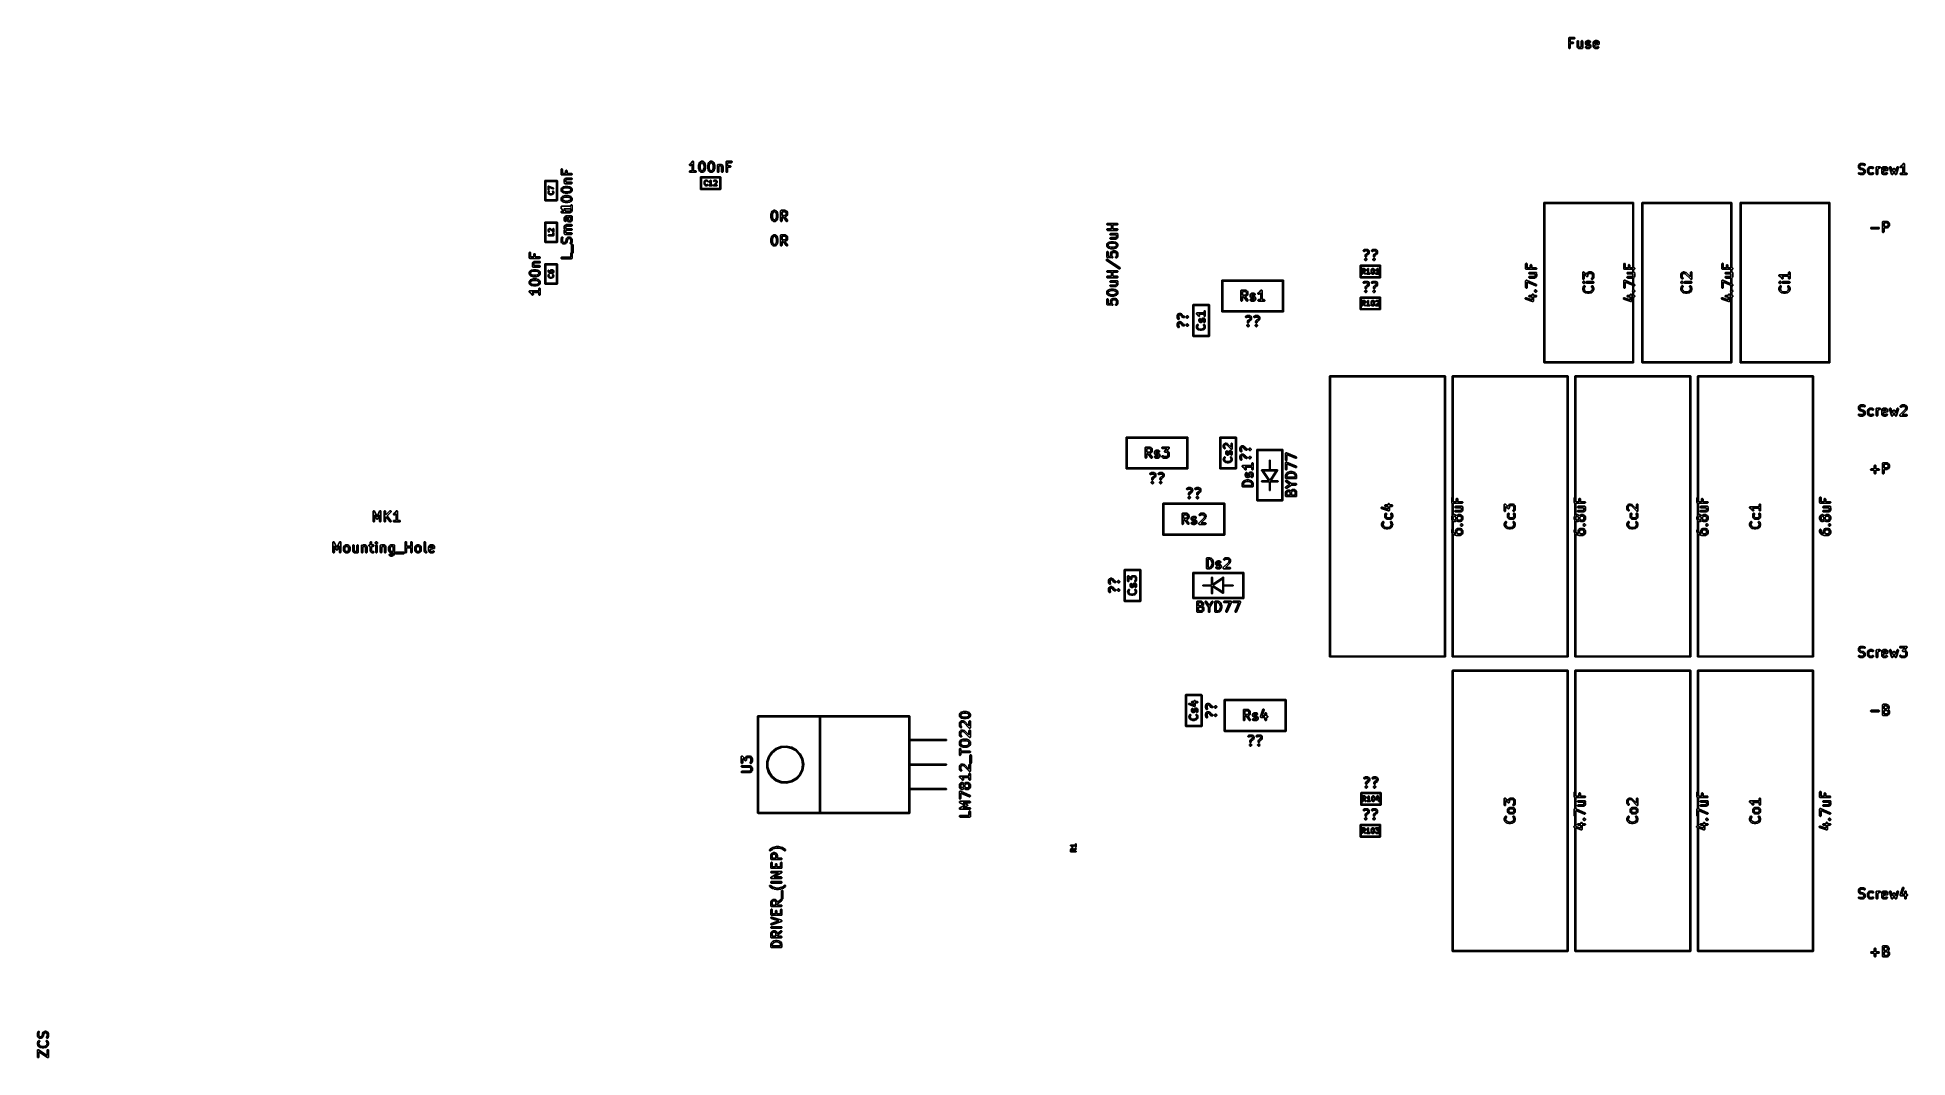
# Model space of a CAD drawing. Extents: x 49 to 243, y -147 to -41.
import ezdxf

# ---------------------------------------------------------------- set-up
doc = ezdxf.new("R2010")
doc.units = 0
doc.header["$MEASUREMENT"] = 0
doc.layers.add('BLACK', color=7, linetype='CONTINUOUS')

msp = doc.modelspace()

# ---------------------------------------------------------------- linework, layer by layer
at = {"layer": 'BLACK', "linetype": 'CONTINUOUS'}
for p, q in [((207.999, -41.3704), (208, -41.3639)), ((207.999, -42.3704), (207.999, -41.3704)), ((208.003, -42.396), (207.999, -42.3704)), ((208, -41.3574), (208.002, -41.3512)), ((208, -41.3639), (208, -41.3574)), ((208.002, -41.3512), (208.003, -41.3447)), ((208.003, -41.3447), (208.007, -41.339)), ((208.016, -42.4186), (208.003, -42.396)), ((208.007, -41.339), (208.009, -41.3329)), ((208.009, -41.3329), (208.013, -41.3279)), ((208.013, -41.3279), (208.016, -41.3222)), ((208.016, -41.3222), (208.021, -41.318)), ((208.036, -42.4353), (208.016, -42.4186)), ((208.021, -41.318), (208.026, -41.3129)), ((208.026, -41.3129), (208.031, -41.3096)), ((208.031, -41.3096), (208.036, -41.3054)), ((208.036, -41.3054), (208.042, -41.3032)), ((208.061, -42.4442), (208.036, -42.4353)), ((208.042, -41.3032), (208.048, -41.2999)), ((208.048, -41.2999), (208.055, -41.2988)), ((208.055, -41.2988), (208.061, -41.2965)), ((208.061, -41.2965), (208.067, -41.2965)), ((208.087, -42.4442), (208.061, -42.4442)), ((208.067, -41.2965), (208.074, -41.2954)), ((208.074, -41.2954), (208.55, -41.2954)), ((208.111, -42.4353), (208.087, -42.4442)), ((208.131, -42.4186), (208.111, -42.4353)), ((208.144, -42.396), (208.131, -42.4186)), ((208.149, -42.3704), (208.144, -42.396)), ((208.55, -41.4454), (208.149, -41.4454)), ((208.149, -41.4454), (208.149, -41.7716)), ((208.149, -41.7716), (208.407, -41.7716)), ((208.407, -41.9216), (208.149, -41.9216)), ((208.149, -41.9216), (208.149, -42.3704)), ((208.407, -41.7716), (208.433, -41.7761)), ((208.433, -41.917), (208.407, -41.9216)), ((208.433, -41.7761), (208.455, -41.7891)), ((208.455, -41.904), (208.433, -41.917)), ((208.455, -41.7891), (208.472, -41.8091)), ((208.472, -41.8841), (208.455, -41.904)), ((208.472, -41.8091), (208.481, -41.8335)), ((208.481, -41.8596), (208.472, -41.8841)), ((208.481, -41.8335), (208.481, -41.8596)), ((208.55, -41.2954), (208.576, -41.2999)), ((208.576, -41.4409), (208.55, -41.4454)), ((208.576, -41.2999), (208.598, -41.3129)), ((208.598, -41.4278), (208.576, -41.4409)), ((208.598, -41.3129), (208.615, -41.3329)), ((208.615, -41.4079), (208.598, -41.4278)), ((208.615, -41.3329), (208.624, -41.3574)), ((208.624, -41.3834), (208.615, -41.4079)), ((208.624, -41.3574), (208.624, -41.3834)), ((208.856, -41.7037), (208.86, -41.6781)), ((208.856, -42.2275), (208.856, -41.7037)), ((208.857, -42.2318), (208.856, -42.2275)), ((208.856, -42.2361), (208.857, -42.2318)), ((208.859, -42.2445), (208.856, -42.2361)), ((208.86, -42.2532), (208.859, -42.2445)), ((208.86, -41.6781), (208.873, -41.6555)), ((208.863, -42.2569), (208.86, -42.2532)), ((208.864, -42.2611), (208.863, -42.2569)), ((208.911, -42.3563), (208.864, -42.2611)), ((208.873, -41.6555), (208.893, -41.6388)), ((208.893, -41.6388), (208.918, -41.6299)), ((208.918, -42.3651), (208.911, -42.3563)), ((208.918, -41.6299), (208.944, -41.6299)), ((208.924, -42.3743), (208.918, -42.3651)), ((208.926, -42.3756), (208.924, -42.3743)), ((208.927, -42.3772), (208.926, -42.3756)), ((208.936, -42.3833), (208.927, -42.3772)), ((208.945, -42.3898), (208.936, -42.3833)), ((208.944, -41.6299), (208.968, -41.6388)), ((209.04, -42.4375), (208.945, -42.3898)), ((208.968, -41.6388), (208.988, -41.6555)), ((208.988, -41.6555), (209.001, -41.6781)), ((209.001, -41.6781), (209.006, -41.7037)), ((209.006, -41.7037), (209.006, -42.2098)), ((209.006, -42.2098), (209.034, -42.2669)), ((209.034, -42.2669), (209.092, -42.2954)), ((209.044, -42.4387), (209.04, -42.4375)), ((209.048, -42.4409), (209.044, -42.4387)), ((209.057, -42.4424), (209.048, -42.4409)), ((209.065, -42.4449), (209.057, -42.4424)), ((209.07, -42.4446), (209.065, -42.4449)), ((209.074, -42.4454), (209.07, -42.4446)), ((209.217, -42.4454), (209.074, -42.4454)), ((209.092, -42.2954), (209.199, -42.2954)), ((209.199, -42.2954), (209.267, -42.2611)), ((209.221, -42.4446), (209.217, -42.4454)), ((209.225, -42.4449), (209.221, -42.4446)), ((209.234, -42.4424), (209.225, -42.4449)), ((209.242, -42.4409), (209.234, -42.4424)), ((209.246, -42.4387), (209.242, -42.4409)), ((209.25, -42.4375), (209.246, -42.4387)), ((209.299, -42.4131), (209.25, -42.4375)), ((209.267, -42.2611), (209.285, -42.2441)), ((209.285, -41.7037), (209.289, -41.6781)), ((209.285, -42.2441), (209.285, -41.7037)), ((209.289, -41.6781), (209.302, -41.6555)), ((209.302, -42.4186), (209.299, -42.4131)), ((209.302, -41.6555), (209.322, -41.6388)), ((209.322, -42.4353), (209.302, -42.4186)), ((209.322, -41.6388), (209.346, -41.6299)), ((209.346, -42.4442), (209.322, -42.4353)), ((209.346, -41.6299), (209.373, -41.6299)), ((209.373, -42.4442), (209.346, -42.4442)), ((209.373, -41.6299), (209.397, -41.6388)), ((209.397, -42.4353), (209.373, -42.4442)), ((209.397, -41.6388), (209.417, -41.6555)), ((209.417, -42.4186), (209.397, -42.4353)), ((209.417, -41.6555), (209.43, -41.6781)), ((209.43, -42.396), (209.417, -42.4186)), ((209.43, -41.6781), (209.435, -41.7037)), ((209.435, -42.3704), (209.43, -42.396)), ((209.435, -41.7037), (209.435, -42.3704)), ((209.713, -41.8466), (209.714, -41.8423)), ((209.713, -41.8942), (209.713, -41.8466)), ((209.714, -41.8984), (209.713, -41.8942)), ((209.713, -42.3273), (209.716, -42.3014)), ((209.719, -42.3526), (209.713, -42.3273)), ((209.714, -41.838), (209.716, -41.8296)), ((209.714, -41.8423), (209.714, -41.838)), ((209.714, -41.9028), (209.714, -41.8984)), ((209.716, -41.9112), (209.714, -41.9028)), ((209.716, -41.8296), (209.718, -41.8209)), ((209.718, -41.9198), (209.716, -41.9112)), ((209.716, -42.3014), (209.728, -42.2781)), ((209.718, -41.8209), (209.72, -41.8172)), ((209.72, -41.9236), (209.718, -41.9198)), ((209.734, -42.3743), (209.719, -42.3526)), ((209.72, -41.8172), (209.721, -41.813)), ((209.721, -41.9277), (209.72, -41.9236)), ((209.721, -41.813), (209.769, -41.7178)), ((209.769, -42.023), (209.721, -41.9277)), ((209.728, -42.2781), (209.747, -42.2602)), ((209.755, -42.3898), (209.734, -42.3743)), ((209.747, -42.2602), (209.771, -42.2498)), ((209.85, -42.4375), (209.755, -42.3898)), ((209.769, -41.7178), (209.775, -41.709)), ((209.775, -42.0318), (209.769, -42.023)), ((209.771, -42.2498), (209.797, -42.2483)), ((209.775, -41.709), (209.781, -41.6998)), ((209.781, -42.041), (209.775, -42.0318)), ((209.781, -41.6998), (209.783, -41.6985)), ((209.783, -42.0422), (209.781, -42.041)), ((209.783, -41.6985), (209.784, -41.6969)), ((209.784, -42.0439), (209.783, -42.0422)), ((209.784, -41.6969), (209.793, -41.6908)), ((209.793, -42.05), (209.784, -42.0439)), ((209.793, -41.6908), (209.802, -41.6843)), ((209.802, -42.0565), (209.793, -42.05)), ((209.797, -42.2483), (209.822, -42.2557)), ((209.802, -41.6843), (209.897, -41.6366)), ((209.897, -42.1041), (209.802, -42.0565)), ((209.822, -42.2557), (209.901, -42.2954)), ((209.854, -42.4387), (209.85, -42.4375)), ((209.858, -42.4409), (209.854, -42.4387)), ((209.866, -42.4424), (209.858, -42.4409)), ((209.892, -41.8072), (209.863, -41.8643)), ((209.863, -41.8643), (209.863, -41.8765)), ((209.863, -41.8765), (209.892, -41.9335)), ((209.875, -42.4449), (209.866, -42.4424)), ((209.879, -42.4446), (209.875, -42.4449)), ((209.883, -42.4454), (209.879, -42.4446)), ((210.074, -42.4454), (209.883, -42.4454)), ((209.949, -41.7787), (209.892, -41.8072)), ((209.892, -41.9335), (209.949, -41.962)), ((209.897, -41.6366), (209.902, -41.6354)), ((209.902, -42.1054), (209.897, -42.1041)), ((209.901, -42.2954), (210.056, -42.2954)), ((209.902, -41.6354), (209.905, -41.6332)), ((209.905, -42.1075), (209.902, -42.1054)), ((209.905, -41.6332), (209.914, -41.6317)), ((209.914, -42.109), (209.905, -42.1075)), ((209.914, -41.6317), (209.922, -41.6292)), ((209.922, -42.1116), (209.914, -42.109)), ((209.922, -41.6292), (209.927, -41.6295)), ((209.927, -42.1113), (209.922, -42.1116)), ((209.927, -41.6295), (209.931, -41.6287)), ((209.931, -42.112), (209.927, -42.1113)), ((209.931, -41.6287), (210.074, -41.6287)), ((210.056, -42.112), (209.931, -42.112)), ((210.056, -41.7787), (209.949, -41.7787)), ((209.949, -41.962), (210.074, -41.962)), ((210.136, -41.8184), (210.056, -41.7787)), ((210.113, -42.1406), (210.056, -42.112)), ((210.056, -42.2954), (210.113, -42.2669)), ((210.074, -41.6287), (210.078, -41.6295)), ((210.074, -41.962), (210.078, -41.9628)), ((210.078, -42.4446), (210.074, -42.4454)), ((210.078, -41.6295), (210.082, -41.6292)), ((210.078, -41.9628), (210.082, -41.9625)), ((210.082, -42.4449), (210.078, -42.4446)), ((210.082, -41.6292), (210.091, -41.6317)), ((210.082, -41.9625), (210.091, -41.965)), ((210.091, -42.4424), (210.082, -42.4449)), ((210.091, -41.6317), (210.099, -41.6332)), ((210.091, -41.965), (210.099, -41.9666)), ((210.099, -42.4409), (210.091, -42.4424)), ((210.099, -41.6332), (210.103, -41.6354)), ((210.099, -41.9666), (210.103, -41.9687)), ((210.103, -42.4387), (210.099, -42.4409)), ((210.103, -41.6354), (210.107, -41.6366)), ((210.103, -41.9687), (210.107, -41.97)), ((210.107, -42.4375), (210.103, -42.4387)), ((210.107, -41.6366), (210.203, -41.6843)), ((210.107, -41.97), (210.203, -42.0176)), ((210.203, -42.3898), (210.107, -42.4375)), ((210.142, -42.1976), (210.113, -42.1406)), ((210.113, -42.2669), (210.142, -42.2098)), ((210.16, -41.8258), (210.136, -41.8184)), ((210.142, -42.2098), (210.142, -42.1976)), ((210.186, -41.8243), (210.16, -41.8258)), ((210.21, -41.8139), (210.186, -41.8243)), ((210.203, -41.6843), (210.224, -41.6998)), ((210.203, -42.0176), (210.211, -42.0241)), ((210.211, -42.3833), (210.203, -42.3898)), ((210.229, -41.796), (210.21, -41.8139)), ((210.211, -42.0241), (210.221, -42.0302)), ((210.221, -42.3772), (210.211, -42.3833)), ((210.221, -42.0302), (210.222, -42.0319)), ((210.222, -42.3756), (210.221, -42.3772)), ((210.222, -42.0319), (210.224, -42.0331)), ((210.224, -42.3743), (210.222, -42.3756)), ((210.224, -41.6998), (210.238, -41.7215)), ((210.224, -42.0331), (210.23, -42.0423)), ((210.23, -42.3651), (210.224, -42.3743)), ((210.241, -41.7727), (210.229, -41.796)), ((210.23, -42.0423), (210.236, -42.0511)), ((210.236, -42.3563), (210.23, -42.3651)), ((210.236, -42.0511), (210.284, -42.1464)), ((210.284, -42.2611), (210.236, -42.3563)), ((210.238, -41.7215), (210.244, -41.7468)), ((210.244, -41.7468), (210.241, -41.7727)), ((210.284, -42.1464), (210.285, -42.1505)), ((210.285, -42.2569), (210.284, -42.2611)), ((210.285, -42.1505), (210.287, -42.1543)), ((210.287, -42.2532), (210.285, -42.2569)), ((210.287, -42.1543), (210.289, -42.1629)), ((210.289, -42.2445), (210.287, -42.2532)), ((210.289, -42.1629), (210.291, -42.1713)), ((210.291, -42.2361), (210.289, -42.2445)), ((210.291, -42.1713), (210.291, -42.1756)), ((210.291, -42.1756), (210.292, -42.1799)), ((210.292, -42.2275), (210.291, -42.2318)), ((210.291, -42.2318), (210.291, -42.2361)), ((210.292, -42.1799), (210.292, -42.2275)), ((210.523, -41.838), (210.526, -41.8296)), ((210.523, -41.8423), (210.523, -41.838)), ((210.523, -41.8466), (210.523, -41.8423)), ((210.523, -42.2275), (210.523, -41.8466)), ((210.523, -42.2318), (210.523, -42.2275)), ((210.523, -42.2361), (210.523, -42.2318)), ((210.526, -42.2445), (210.523, -42.2361)), ((210.526, -41.8296), (210.527, -41.8209)), ((210.527, -42.2532), (210.526, -42.2445)), ((210.527, -41.8209), (210.529, -41.8172)), ((210.529, -42.2569), (210.527, -42.2532)), ((210.529, -41.8172), (210.531, -41.813)), ((210.531, -42.2611), (210.529, -42.2569)), ((210.531, -41.813), (210.578, -41.7178)), ((210.578, -42.3563), (210.531, -42.2611)), ((210.578, -41.7178), (210.585, -41.709)), ((210.585, -42.3651), (210.578, -42.3563)), ((210.585, -41.709), (210.591, -41.6998)), ((210.591, -42.3743), (210.585, -42.3651)), ((210.591, -41.6998), (210.592, -41.6985)), ((210.592, -42.3756), (210.591, -42.3743)), ((210.592, -41.6985), (210.594, -41.6969)), ((210.594, -42.3772), (210.592, -42.3756)), ((210.594, -41.6969), (210.603, -41.6908)), ((210.603, -42.3833), (210.594, -42.3772)), ((210.603, -41.6908), (210.612, -41.6843)), ((210.612, -42.3898), (210.603, -42.3833)), ((210.612, -41.6843), (210.707, -41.6366)), ((210.707, -42.4375), (210.612, -42.3898)), ((210.701, -41.8072), (210.673, -41.8643)), ((210.673, -41.8643), (210.673, -41.9456)), ((210.673, -41.9456), (210.999, -41.8803)), ((211.089, -42.0154), (210.673, -42.0985)), ((210.673, -42.0985), (210.673, -42.2098)), ((210.673, -42.2098), (210.701, -42.2669)), ((210.758, -41.7787), (210.701, -41.8072)), ((210.701, -42.2669), (210.758, -42.2954)), ((210.707, -41.6366), (210.711, -41.6354)), ((210.711, -42.4387), (210.707, -42.4375)), ((210.711, -41.6354), (210.715, -41.6332)), ((210.715, -42.4409), (210.711, -42.4387)), ((210.715, -41.6332), (210.723, -41.6317)), ((210.723, -42.4424), (210.715, -42.4409)), ((210.723, -41.6317), (210.732, -41.6292)), ((210.732, -42.4449), (210.723, -42.4424)), ((210.732, -41.6292), (210.736, -41.6295)), ((210.736, -42.4446), (210.732, -42.4449)), ((210.736, -41.6295), (210.74, -41.6287)), ((210.74, -42.4454), (210.736, -42.4446)), ((210.74, -41.6287), (210.931, -41.6287)), ((210.931, -42.4454), (210.74, -42.4454)), ((210.913, -41.7787), (210.758, -41.7787)), ((210.758, -42.2954), (210.913, -42.2954)), ((210.97, -41.8072), (210.913, -41.7787)), ((210.913, -42.2954), (210.993, -42.2557)), ((210.931, -41.6287), (210.935, -41.6295)), ((210.935, -42.4446), (210.931, -42.4454)), ((210.935, -41.6295), (210.94, -41.6292)), ((210.94, -42.4449), (210.935, -42.4446)), ((210.94, -41.6292), (210.948, -41.6317)), ((210.948, -42.4424), (210.94, -42.4449)), ((210.948, -41.6317), (210.957, -41.6332)), ((210.957, -42.4409), (210.948, -42.4424)), ((210.957, -41.6332), (210.96, -41.6354)), ((210.96, -42.4387), (210.957, -42.4409)), ((210.96, -41.6354), (210.964, -41.6366)), ((210.964, -42.4375), (210.96, -42.4387)), ((210.964, -41.6366), (211.06, -41.6843)), ((211.06, -42.3898), (210.964, -42.4375)), ((210.999, -41.8643), (210.97, -41.8072)), ((210.993, -42.2557), (211.018, -42.2483)), ((210.999, -41.8803), (210.999, -41.8643)), ((211.018, -42.2483), (211.044, -42.2498)), ((211.044, -42.2498), (211.068, -42.2602)), ((211.06, -41.6843), (211.069, -41.6908)), ((211.081, -42.3743), (211.06, -42.3898)), ((211.068, -42.2602), (211.086, -42.2781)), ((211.069, -41.6908), (211.078, -41.6969)), ((211.078, -41.6969), (211.079, -41.6985)), ((211.079, -41.6985), (211.081, -41.6998)), ((211.081, -41.6998), (211.087, -41.709)), ((211.095, -42.3526), (211.081, -42.3743)), ((211.086, -42.2781), (211.098, -42.3014)), ((211.087, -41.709), (211.093, -41.7178)), ((211.1, -42.0109), (211.089, -42.0154)), ((211.093, -41.7178), (211.141, -41.813)), ((211.101, -42.3273), (211.095, -42.3526)), ((211.098, -42.3014), (211.101, -42.3273)), ((211.111, -42.0068), (211.1, -42.0109)), ((211.112, -42.0062), (211.111, -42.0068)), ((211.113, -42.0059), (211.112, -42.0062)), ((211.122, -41.9978), (211.113, -42.0059)), ((211.131, -41.99), (211.122, -41.9978)), ((211.132, -41.9893), (211.131, -41.99)), ((211.138, -41.978), (211.132, -41.9887)), ((211.132, -41.9887), (211.132, -41.9893)), ((211.144, -41.9675), (211.138, -41.978)), ((211.141, -41.813), (211.142, -41.8172)), ((211.142, -41.8172), (211.144, -41.8209)), ((211.144, -41.8209), (211.146, -41.8296)), ((211.145, -41.9658), (211.144, -41.9666)), ((211.144, -41.9666), (211.144, -41.9675)), ((211.147, -41.9538), (211.145, -41.9658)), ((211.146, -41.8296), (211.148, -41.838)), ((211.149, -41.9418), (211.147, -41.9538)), ((211.148, -41.838), (211.148, -41.8423)), ((211.148, -41.8423), (211.149, -41.8466)), ((211.149, -41.8466), (211.149, -41.9418)), ((117.139, -54.2855), (117.23, -54.1488)), ((117.23, -54.1488), (117.233, -54.1458)), ((117.233, -54.1458), (117.235, -54.1422)), ((117.235, -54.1422), (117.242, -54.1364)), ((117.242, -54.1364), (117.248, -54.1299)), ((117.248, -54.1299), (117.252, -54.1281)), ((117.252, -54.1281), (117.255, -54.1254)), ((117.255, -54.1254), (117.264, -54.1224)), ((117.264, -54.1224), (117.272, -54.1184)), ((117.272, -54.1184), (117.276, -54.1179)), ((117.276, -54.1179), (117.28, -54.1165)), ((117.28, -54.1165), (117.289, -54.1165)), ((117.289, -54.1165), (117.297, -54.1155)), ((117.297, -54.1155), (117.302, -54.1165)), ((117.302, -54.1165), (117.306, -54.1165)), ((117.306, -54.1165), (117.314, -54.1196)), ((117.314, -54.1196), (117.323, -54.1217)), ((117.323, -54.1217), (117.326, -54.124)), ((117.326, -54.124), (117.33, -54.1254)), ((117.33, -54.1254), (117.337, -54.1312)), ((117.337, -54.1312), (117.344, -54.1361)), ((117.344, -54.1361), (117.347, -54.1395)), ((117.347, -54.1395), (117.35, -54.1422)), ((117.35, -54.1422), (117.355, -54.1499)), ((117.355, -54.1499), (117.36, -54.1571)), ((117.36, -54.1571), (117.361, -54.1611)), ((117.361, -54.1611), (117.363, -54.1647)), ((117.363, -54.1647), (117.365, -54.1735)), ((117.365, -54.1735), (117.367, -54.1821)), ((117.367, -54.1821), (117.367, -54.1863)), ((117.367, -54.1863), (117.368, -54.1904)), ((117.368, -54.1904), (117.368, -55.1154)), ((118.002, -54.2326), (118.049, -54.185)), ((118.049, -54.185), (118.059, -54.1781)), ((118.059, -54.1781), (118.069, -54.1709)), ((118.069, -54.1709), (118.164, -54.1233)), ((118.164, -54.1233), (118.168, -54.1221)), ((118.168, -54.1221), (118.172, -54.1199)), ((118.172, -54.1199), (118.18, -54.1184)), ((118.18, -54.1184), (118.189, -54.1159)), ((118.189, -54.1159), (118.193, -54.1161)), ((118.193, -54.1161), (118.197, -54.1154)), ((118.197, -54.1154), (118.293, -54.1154)), ((118.293, -54.1154), (118.297, -54.1161)), ((118.297, -54.1161), (118.301, -54.1159)), ((118.301, -54.1159), (118.31, -54.1184)), ((118.31, -54.1184), (118.318, -54.1199)), ((118.318, -54.1199), (118.322, -54.1221)), ((118.322, -54.1221), (118.326, -54.1233)), ((118.326, -54.1233), (118.421, -54.1709)), ((118.421, -54.1709), (118.431, -54.1781)), ((118.431, -54.1781), (118.441, -54.185)), ((118.441, -54.185), (118.489, -54.2326)), ((118.954, -54.2326), (119.002, -54.185)), ((119.002, -54.185), (119.011, -54.1781)), ((119.011, -54.1781), (119.021, -54.1709)), ((119.021, -54.1709), (119.116, -54.1233)), ((119.116, -54.1233), (119.12, -54.1221)), ((119.12, -54.1221), (119.124, -54.1199)), ((119.124, -54.1199), (119.133, -54.1184)), ((119.133, -54.1184), (119.141, -54.1159)), ((119.141, -54.1159), (119.146, -54.1161)), ((119.146, -54.1161), (119.15, -54.1154)), ((119.15, -54.1154), (119.245, -54.1154)), ((119.245, -54.1154), (119.249, -54.1161)), ((119.249, -54.1161), (119.254, -54.1159)), ((119.254, -54.1159), (119.262, -54.1184)), ((119.262, -54.1184), (119.271, -54.1199)), ((119.271, -54.1199), (119.274, -54.1221)), ((119.274, -54.1221), (119.279, -54.1233)), ((119.279, -54.1233), (119.374, -54.1709)), ((119.374, -54.1709), (119.383, -54.1781)), ((119.383, -54.1781), (119.393, -54.185)), ((119.393, -54.185), (119.441, -54.2326)), ((120.741, -54.1904), (120.743, -54.1839)), ((120.741, -55.1904), (120.741, -54.1904)), ((120.743, -54.1774), (120.745, -54.1712)), ((120.743, -54.1839), (120.743, -54.1774)), ((120.745, -54.1712), (120.746, -54.1647)), ((120.746, -54.1647), (120.749, -54.159)), ((120.749, -54.159), (120.752, -54.1529)), ((120.752, -54.1529), (120.756, -54.1479)), ((120.756, -54.1479), (120.759, -54.1422)), ((120.759, -54.1422), (120.764, -54.138)), ((120.764, -54.138), (120.768, -54.1329)), ((120.768, -54.1329), (120.774, -54.1296)), ((120.774, -54.1296), (120.779, -54.1254)), ((120.779, -54.1254), (120.785, -54.1232)), ((120.785, -54.1232), (120.791, -54.1199)), ((120.791, -54.1199), (120.797, -54.1188)), ((120.797, -54.1188), (120.803, -54.1165)), ((120.803, -54.1165), (120.81, -54.1165)), ((120.81, -54.1165), (120.816, -54.1154)), ((120.816, -54.1154), (121.293, -54.1154)), ((121.293, -54.1154), (121.318, -54.1199)), ((121.318, -54.1199), (121.341, -54.1329)), ((121.341, -54.1329), (121.358, -54.1529)), ((121.358, -54.1529), (121.367, -54.1774)), ((121.367, -54.2034), (121.358, -54.2279)), ((121.367, -54.1774), (121.367, -54.2034)), ((101.966, -56.1412), (101.968, -56.137)), ((101.966, -56.1588), (101.966, -56.1412)), ((101.966, -58.1412), (101.966, -56.1588)), ((101.966, -56.1588), (101.966, -56.1588)), ((101.968, -56.1326), (101.971, -56.1288)), ((101.968, -56.137), (101.968, -56.1326)), ((101.971, -56.1288), (101.972, -56.1246)), ((101.972, -56.1246), (101.975, -56.1212)), ((101.975, -56.1212), (101.977, -56.1174)), ((101.977, -56.1174), (101.981, -56.1145)), ((101.981, -56.1145), (101.983, -56.1111)), ((101.983, -56.1111), (101.987, -56.1089)), ((101.987, -56.1089), (101.991, -56.106)), ((101.991, -56.106), (101.995, -56.1045)), ((101.995, -56.1045), (101.999, -56.1023)), ((101.999, -56.1023), (102.003, -56.1015)), ((102.003, -56.1015), (102.007, -56.1)), ((102.007, -56.1), (103.225, -56.1)), ((103.225, -56.1), (103.229, -56.1015)), ((103.229, -56.1015), (103.233, -56.1023)), ((103.233, -56.1023), (103.237, -56.1045)), ((103.237, -56.1045), (103.241, -56.106)), ((103.241, -56.106), (103.245, -56.1089)), ((103.245, -56.1089), (103.249, -56.1111)), ((103.249, -56.1111), (103.251, -56.1145)), ((103.251, -56.1145), (103.255, -56.1174)), ((103.255, -56.1174), (103.257, -56.1212)), ((103.257, -56.1212), (103.26, -56.1246)), ((103.26, -56.1246), (103.261, -56.1288)), ((103.261, -56.1288), (103.264, -56.1326)), ((103.264, -56.1326), (103.264, -56.137)), ((103.264, -56.137), (103.266, -56.1412)), ((103.266, -56.1412), (103.266, -58.1588)), ((103.643, -54.9833), (103.648, -54.9577)), ((103.643, -55.4595), (103.643, -54.9833)), ((103.645, -55.466), (103.643, -55.4595)), ((103.645, -55.4725), (103.645, -55.466)), ((103.647, -55.4787), (103.645, -55.4725)), ((103.648, -55.4852), (103.647, -55.4787)), ((103.648, -54.9577), (103.661, -54.9351)), ((103.651, -55.4909), (103.648, -55.4852)), ((103.653, -55.497), (103.651, -55.4909)), ((103.658, -55.502), (103.653, -55.497)), ((103.661, -55.5077), (103.658, -55.502)), ((103.661, -54.9351), (103.681, -54.9184)), ((103.666, -55.5119), (103.661, -55.5077)), ((103.67, -55.517), (103.666, -55.5119)), ((103.676, -55.5203), (103.67, -55.517)), ((103.681, -55.5245), (103.676, -55.5203)), ((103.681, -54.9184), (103.705, -54.9095)), ((103.687, -55.5267), (103.681, -55.5245)), ((103.693, -55.53), (103.687, -55.5267)), ((103.699, -55.5311), (103.693, -55.53)), ((103.705, -55.5334), (103.699, -55.5311)), ((103.705, -54.9095), (103.731, -54.9095)), ((103.712, -55.5334), (103.705, -55.5334)), ((103.718, -55.5345), (103.712, -55.5334)), ((104.718, -55.5345), (103.718, -55.5345)), ((103.731, -54.9095), (103.756, -54.9184)), ((103.756, -54.9184), (103.776, -54.9351)), ((103.776, -54.9351), (103.789, -54.9577)), ((103.789, -54.9577), (103.793, -54.9833)), ((103.793, -54.9833), (103.793, -55.3845)), ((103.793, -55.3845), (104.12, -55.3845)), ((103.977, -56.07), (103.98, -56.0616)), ((103.977, -56.0743), (103.977, -56.07)), ((103.977, -56.0786), (103.977, -56.0743)), ((103.977, -56.2214), (103.977, -56.0786)), ((103.98, -56.0616), (103.981, -56.0529)), ((103.981, -56.0529), (103.983, -56.0492)), ((103.983, -56.0492), (103.985, -56.045)), ((103.985, -56.045), (104.032, -55.9498)), ((104.032, -55.9498), (104.039, -55.941)), ((104.039, -55.941), (104.045, -55.9318)), ((104.045, -55.9318), (104.047, -55.9305)), ((104.047, -55.9305), (104.048, -55.9289)), ((104.048, -55.9289), (104.057, -55.9228)), ((104.057, -55.9228), (104.066, -55.9163)), ((104.066, -55.9163), (104.161, -55.8686)), ((104.12, -55.1262), (104.124, -55.1005)), ((104.12, -55.3845), (104.12, -55.1262)), ((104.124, -55.1005), (104.137, -55.078)), ((104.155, -56.0392), (104.127, -56.0963)), ((104.127, -56.0963), (104.127, -56.2037)), ((104.137, -55.078), (104.157, -55.0612)), ((104.212, -56.0107), (104.155, -56.0392)), ((104.157, -55.0612), (104.182, -55.0523)), ((104.161, -55.8686), (104.165, -55.8674)), ((104.165, -55.8674), (104.169, -55.8652)), ((104.169, -55.8652), (104.178, -55.8637)), ((104.178, -55.8637), (104.186, -55.8612)), ((104.182, -55.0523), (104.208, -55.0523)), ((104.186, -55.8612), (104.19, -55.8615)), ((104.19, -55.8615), (104.195, -55.8607)), ((104.195, -55.8607), (104.718, -55.8607)), ((104.208, -55.0523), (104.232, -55.0612)), ((104.718, -56.0107), (104.212, -56.0107)), ((104.232, -55.0612), (104.252, -55.078)), ((104.252, -55.078), (104.265, -55.1005)), ((104.265, -55.1005), (104.27, -55.1262)), ((104.27, -55.1262), (104.27, -55.3845)), ((104.27, -55.3845), (104.718, -55.3845)), ((104.718, -55.3845), (104.744, -55.389)), ((104.744, -55.53), (104.718, -55.5345)), ((104.718, -55.8607), (104.744, -55.8652)), ((104.744, -56.0062), (104.718, -56.0107)), ((104.744, -55.389), (104.767, -55.4021)), ((104.767, -55.517), (104.744, -55.53)), ((104.744, -55.8652), (104.767, -55.8783)), ((104.767, -55.9932), (104.744, -56.0062)), ((104.767, -55.4021), (104.783, -55.422)), ((104.783, -55.497), (104.767, -55.517)), ((104.767, -55.8783), (104.783, -55.8982)), ((104.783, -55.9732), (104.767, -55.9932)), ((104.783, -55.422), (104.792, -55.4465)), ((104.792, -55.4725), (104.783, -55.497)), ((104.783, -55.8982), (104.792, -55.9227)), ((104.792, -55.9487), (104.783, -55.9732)), ((104.792, -55.4465), (104.792, -55.4725)), ((104.792, -55.9227), (104.792, -55.9487)), ((116.932, -54.4716), (116.938, -54.4463)), ((116.935, -54.4975), (116.932, -54.4716)), ((116.933, -55.1774), (116.942, -55.1529)), ((116.933, -55.2034), (116.933, -55.1774)), ((116.942, -55.2279), (116.933, -55.2034)), ((116.947, -54.5208), (116.935, -54.4975)), ((116.938, -54.4463), (116.952, -54.4245)), ((116.942, -55.1529), (116.959, -55.1329)), ((116.959, -55.2478), (116.942, -55.2279)), ((116.966, -54.5387), (116.947, -54.5208)), ((116.952, -54.4245), (116.973, -54.409)), ((116.959, -55.1329), (116.981, -55.1199)), ((116.981, -55.2609), (116.959, -55.2478)), ((116.99, -54.549), (116.966, -54.5387)), ((116.973, -54.409), (117.058, -54.3668)), ((116.981, -55.1199), (117.007, -55.1154)), ((117.007, -55.2654), (116.981, -55.2609)), ((117.016, -54.5506), (116.99, -54.549)), ((117.007, -55.1154), (117.218, -55.1154)), ((117.578, -55.2654), (117.007, -55.2654)), ((117.04, -54.5432), (117.016, -54.5506)), ((117.136, -54.4956), (117.04, -54.5432)), ((117.058, -54.3668), (117.139, -54.2855)), ((117.145, -54.4884), (117.136, -54.4956)), ((117.155, -54.4815), (117.145, -54.4884)), ((117.218, -54.4191), (117.155, -54.4815)), ((117.218, -55.1154), (117.218, -54.4191)), ((117.368, -55.1154), (117.578, -55.1154)), ((117.578, -55.1154), (117.604, -55.1199)), ((117.604, -55.2609), (117.578, -55.2654)), ((117.604, -55.1199), (117.627, -55.1329)), ((117.627, -55.2478), (117.604, -55.2609)), ((117.627, -55.1329), (117.643, -55.1529)), ((117.643, -55.2279), (117.627, -55.2478)), ((117.643, -55.1529), (117.652, -55.1774)), ((117.652, -55.2034), (117.643, -55.2279)), ((117.652, -55.1774), (117.652, -55.2034)), ((117.884, -54.5713), (117.886, -54.5623)), ((117.884, -54.8094), (117.884, -54.5713)), ((117.886, -54.8185), (117.884, -54.8094)), ((117.886, -54.5623), (117.887, -54.5531)), ((117.887, -54.8276), (117.886, -54.8185)), ((117.887, -54.5531), (117.934, -54.3627)), ((117.934, -55.0181), (117.887, -54.8276)), ((117.934, -54.3627), (117.938, -54.3552)), ((117.938, -55.0256), (117.934, -55.0181)), ((117.938, -54.3552), (117.94, -54.3473)), ((117.94, -55.0334), (117.938, -55.0256)), ((117.94, -54.3473), (117.987, -54.2521)), ((117.987, -55.1287), (117.94, -55.0334)), ((117.987, -54.2521), (117.995, -54.2424)), ((117.995, -55.1383), (117.987, -55.1287)), ((117.995, -54.2424), (118.002, -54.2326)), ((118.002, -55.1482), (117.995, -55.1383)), ((118.049, -55.1958), (118.002, -55.1482)), ((118.078, -54.407), (118.034, -54.5806)), ((118.034, -54.5806), (118.034, -54.8002)), ((118.034, -54.8002), (118.078, -54.9737)), ((118.059, -55.2027), (118.049, -55.1958)), ((118.069, -55.2098), (118.059, -55.2027)), ((118.164, -55.2575), (118.069, -55.2098)), ((118.076, -55.7792), (118.078, -55.775)), ((118.076, -55.7968), (118.076, -55.7792)), ((118.076, -56.9792), (118.076, -55.7968)), ((118.076, -55.7968), (118.076, -55.7968)), ((118.116, -54.33), (118.078, -54.407)), ((118.078, -54.9737), (118.116, -55.0507)), ((118.078, -55.7706), (118.081, -55.7668)), ((118.078, -55.775), (118.078, -55.7706)), ((118.081, -55.7668), (118.082, -55.7626)), ((118.082, -55.7626), (118.085, -55.7592)), ((118.085, -55.7592), (118.087, -55.7554)), ((118.087, -55.7554), (118.091, -55.7525)), ((118.091, -55.7525), (118.093, -55.7491)), ((118.093, -55.7491), (118.097, -55.7469)), ((118.097, -55.7469), (118.101, -55.744)), ((118.101, -55.744), (118.105, -55.7425)), ((118.105, -55.7425), (118.109, -55.7403)), ((118.109, -55.7403), (118.113, -55.7395)), ((118.113, -55.7395), (118.117, -55.738)), ((118.147, -54.2996), (118.116, -54.33)), ((118.116, -55.0507), (118.147, -55.0811)), ((118.117, -55.738), (120.135, -55.738)), ((118.215, -54.2654), (118.147, -54.2996)), ((118.147, -55.0811), (118.215, -55.1154)), ((118.168, -55.2587), (118.164, -55.2575)), ((118.172, -55.2609), (118.168, -55.2587)), ((118.18, -55.2624), (118.172, -55.2609)), ((118.176, -55.838), (118.176, -56.938)), ((120.076, -55.838), (118.176, -55.838)), ((118.189, -55.2649), (118.18, -55.2624)), ((118.193, -55.2646), (118.189, -55.2649)), ((118.197, -55.2654), (118.193, -55.2646)), ((118.293, -55.2654), (118.197, -55.2654)), ((118.275, -54.2654), (118.215, -54.2654)), ((118.215, -55.1154), (118.275, -55.1154)), ((118.343, -54.2996), (118.275, -54.2654)), ((118.275, -55.1154), (118.343, -55.0811)), ((118.297, -55.2646), (118.293, -55.2654)), ((118.301, -55.2649), (118.297, -55.2646)), ((118.31, -55.2624), (118.301, -55.2649)), ((118.318, -55.2609), (118.31, -55.2624)), ((118.322, -55.2587), (118.318, -55.2609)), ((118.326, -55.2575), (118.322, -55.2587)), ((118.421, -55.2098), (118.326, -55.2575)), ((118.374, -54.33), (118.343, -54.2996)), ((118.343, -55.0811), (118.374, -55.0507)), ((118.412, -54.407), (118.374, -54.33)), ((118.374, -55.0507), (118.412, -54.9737)), ((118.456, -54.5806), (118.412, -54.407)), ((118.412, -54.9737), (118.456, -54.8002)), ((118.431, -55.2027), (118.421, -55.2098)), ((118.441, -55.1958), (118.431, -55.2027)), ((118.489, -55.1482), (118.441, -55.1958)), ((118.456, -54.8002), (118.456, -54.5806)), ((118.489, -54.2326), (118.495, -54.2424)), ((118.495, -55.1383), (118.489, -55.1482)), ((118.495, -54.2424), (118.503, -54.2521)), ((118.503, -55.1287), (118.495, -55.1383)), ((118.503, -54.2521), (118.55, -54.3473)), ((118.55, -55.0334), (118.503, -55.1287)), ((118.511, -56.1626), (118.514, -56.1573)), ((118.514, -56.1573), (118.562, -56.1097)), ((118.55, -54.3473), (118.553, -54.3552)), ((118.553, -55.0256), (118.55, -55.0334)), ((118.553, -54.3552), (118.556, -54.3627)), ((118.556, -55.0181), (118.553, -55.0256)), ((118.556, -54.3627), (118.604, -54.5531)), ((118.604, -54.8276), (118.556, -55.0181)), ((118.562, -56.1097), (118.564, -56.1084)), ((118.564, -56.1084), (118.565, -56.1067)), ((118.565, -56.1067), (118.57, -56.1044)), ((118.57, -56.1044), (118.573, -56.1017)), ((118.573, -56.1017), (118.576, -56.1012)), ((118.576, -56.1012), (118.578, -56.1001)), ((118.578, -56.1001), (118.649, -56.0762)), ((118.604, -54.5531), (118.604, -54.5623)), ((118.604, -54.5623), (118.606, -54.5713)), ((118.606, -54.8094), (118.604, -54.8185)), ((118.604, -54.8185), (118.604, -54.8276)), ((118.606, -54.5713), (118.606, -54.8094)), ((118.668, -56.1542), (118.612, -56.173)), ((118.649, -56.0762), (118.655, -56.0753)), ((118.655, -56.0753), (118.662, -56.0742)), ((118.662, -56.0742), (118.709, -56.0742)), ((118.703, -56.1542), (118.668, -56.1542)), ((118.759, -56.173), (118.703, -56.1542)), ((118.709, -56.0742), (118.716, -56.0753)), ((118.716, -56.0753), (118.722, -56.0762)), ((118.722, -56.0762), (118.793, -56.1001)), ((118.793, -56.1001), (118.795, -56.1011)), ((118.795, -56.1011), (118.798, -56.1017)), ((118.798, -56.1017), (118.802, -56.1044)), ((118.802, -56.1044), (118.806, -56.1067)), ((118.806, -56.1067), (118.807, -56.1084)), ((118.807, -56.1084), (118.809, -56.1097)), ((118.809, -56.1097), (118.833, -56.1335)), ((118.833, -56.1335), (118.841, -56.1449)), ((118.837, -54.5713), (118.838, -54.5623)), ((118.837, -54.8094), (118.837, -54.5713)), ((118.838, -54.8185), (118.837, -54.8094)), ((118.838, -54.5623), (118.839, -54.5531)), ((118.839, -54.8276), (118.838, -54.8185)), ((118.839, -54.5531), (118.887, -54.3627)), ((118.887, -55.0181), (118.839, -54.8276)), ((118.841, -56.1449), (118.844, -56.1583)), ((118.844, -56.1583), (118.843, -56.1722)), ((118.887, -54.3627), (118.89, -54.3552)), ((118.89, -55.0256), (118.887, -55.0181)), ((118.89, -54.3552), (118.892, -54.3473)), ((118.892, -55.0334), (118.89, -55.0256)), ((118.892, -54.3473), (118.94, -54.2521)), ((118.94, -55.1287), (118.892, -55.0334)), ((118.94, -54.2521), (118.947, -54.2424)), ((118.947, -55.1383), (118.94, -55.1287)), ((118.947, -54.2424), (118.954, -54.2326)), ((118.954, -55.1482), (118.947, -55.1383)), ((119.002, -55.1958), (118.954, -55.1482)), ((119.03, -54.407), (118.987, -54.5806)), ((118.987, -54.5806), (118.987, -54.8002)), ((118.987, -54.8002), (119.03, -54.9737)), ((119.011, -55.2027), (119.002, -55.1958)), ((119.021, -55.2098), (119.011, -55.2027)), ((119.116, -55.2575), (119.021, -55.2098)), ((119.069, -54.33), (119.03, -54.407)), ((119.03, -54.9737), (119.069, -55.0507)), ((119.059, -56.1601), (119.105, -56.092)), ((119.099, -54.2996), (119.069, -54.33)), ((119.069, -55.0507), (119.099, -55.0811)), ((119.168, -54.2654), (119.099, -54.2996)), ((119.099, -55.0811), (119.168, -55.1154)), ((119.105, -56.092), (119.106, -56.0904)), ((119.106, -56.0904), (119.107, -56.0885)), ((119.107, -56.0885), (119.111, -56.0854)), ((119.111, -56.0854), (119.114, -56.082)), ((119.114, -56.082), (119.116, -56.081)), ((119.12, -55.2587), (119.116, -55.2575)), ((119.116, -56.081), (119.118, -56.0795)), ((119.118, -56.0795), (119.122, -56.0779)), ((119.124, -55.2609), (119.12, -55.2587)), ((119.122, -56.0779), (119.127, -56.0758)), ((119.133, -55.2624), (119.124, -55.2609)), ((119.127, -56.0758), (119.129, -56.0756)), ((119.129, -56.0756), (119.131, -56.0748)), ((119.131, -56.0748), (119.136, -56.0748)), ((119.141, -55.2649), (119.133, -55.2624)), ((119.136, -56.0748), (119.14, -56.0743)), ((119.14, -56.0743), (119.143, -56.0748)), ((119.146, -55.2646), (119.141, -55.2649)), ((119.143, -56.0748), (119.145, -56.0748)), ((119.145, -56.0748), (119.149, -56.0764)), ((119.15, -55.2654), (119.146, -55.2646)), ((119.149, -56.0764), (119.154, -56.0776)), ((119.245, -55.2654), (119.15, -55.2654)), ((119.154, -56.0776), (119.156, -56.0788)), ((119.156, -56.0788), (119.158, -56.0795)), ((119.158, -56.0795), (119.162, -56.0826)), ((119.162, -56.0826), (119.166, -56.0853)), ((119.166, -56.0853), (119.167, -56.087)), ((119.167, -56.087), (119.169, -56.0885)), ((119.227, -54.2654), (119.168, -54.2654)), ((119.168, -55.1154), (119.227, -55.1154)), ((119.169, -56.0885), (119.171, -56.0926)), ((119.171, -56.0926), (119.174, -56.0965)), ((119.174, -56.0965), (119.174, -56.0986)), ((119.174, -56.0986), (119.175, -56.1005)), ((119.175, -56.1005), (119.176, -56.1052)), ((119.176, -56.1052), (119.178, -56.1098)), ((119.178, -56.1098), (119.178, -56.112)), ((119.178, -56.112), (119.178, -56.1142)), ((119.178, -56.1142), (119.178, -56.5742)), ((119.296, -54.2996), (119.227, -54.2654)), ((119.227, -55.1154), (119.296, -55.0811)), ((119.249, -55.2646), (119.245, -55.2654)), ((119.254, -55.2649), (119.249, -55.2646)), ((119.262, -55.2624), (119.254, -55.2649)), ((119.271, -55.2609), (119.262, -55.2624)), ((119.274, -55.2587), (119.271, -55.2609)), ((119.279, -55.2575), (119.274, -55.2587)), ((119.374, -55.2098), (119.279, -55.2575)), ((119.326, -54.33), (119.296, -54.2996)), ((119.296, -55.0811), (119.326, -55.0507)), ((119.365, -54.407), (119.326, -54.33)), ((119.326, -55.0507), (119.365, -54.9737)), ((119.408, -54.5806), (119.365, -54.407)), ((119.365, -54.9737), (119.408, -54.8002)), ((119.383, -55.2027), (119.374, -55.2098)), ((119.393, -55.1958), (119.383, -55.2027)), ((119.441, -55.1482), (119.393, -55.1958)), ((119.408, -54.8002), (119.408, -54.5806)), ((119.431, -56.1583), (119.435, -56.1449)), ((119.433, -56.1722), (119.431, -56.1583)), ((119.435, -56.1449), (119.443, -56.1335)), ((119.441, -54.2326), (119.448, -54.2424)), ((119.448, -55.1383), (119.441, -55.1482)), ((119.443, -56.1335), (119.467, -56.1097)), ((119.448, -54.2424), (119.455, -54.2521)), ((119.455, -55.1287), (119.448, -55.1383)), ((119.455, -54.2521), (119.503, -54.3473)), ((119.503, -55.0334), (119.455, -55.1287)), ((119.467, -56.1097), (119.472, -56.106)), ((119.472, -56.106), (119.477, -56.1022)), ((119.477, -56.1022), (119.525, -56.0784)), ((119.503, -54.3473), (119.505, -54.3552)), ((119.505, -55.0256), (119.503, -55.0334)), ((119.505, -54.3552), (119.508, -54.3627)), ((119.508, -55.0181), (119.505, -55.0256)), ((119.508, -54.3627), (119.556, -54.5531)), ((119.556, -54.8276), (119.508, -55.0181)), ((119.552, -56.1542), (119.519, -56.1709)), ((119.525, -56.0784), (119.527, -56.0778)), ((119.527, -56.0778), (119.529, -56.0766)), ((119.529, -56.0766), (119.534, -56.0758)), ((119.534, -56.0758), (119.538, -56.0745)), ((119.538, -56.0745), (119.54, -56.0746)), ((119.54, -56.0746), (119.543, -56.0742)), ((119.543, -56.0742), (119.662, -56.0742)), ((119.652, -56.1542), (119.552, -56.1542)), ((119.556, -54.5531), (119.557, -54.5623)), ((119.557, -54.8185), (119.556, -54.8276)), ((119.557, -54.5623), (119.558, -54.5713)), ((119.558, -54.8094), (119.557, -54.8185)), ((119.558, -54.5713), (119.558, -54.8094)), ((119.686, -56.1709), (119.652, -56.1542)), ((119.662, -56.0742), (119.664, -56.0746)), ((119.664, -56.0746), (119.666, -56.0745)), ((119.666, -56.0745), (119.671, -56.0758)), ((119.671, -56.0758), (119.675, -56.0766)), ((119.675, -56.0766), (119.677, -56.0778)), ((119.677, -56.0778), (119.68, -56.0784)), ((119.68, -56.0784), (119.727, -56.1022)), ((119.727, -56.1022), (119.732, -56.106)), ((119.732, -56.106), (119.738, -56.1097)), ((119.738, -56.1097), (119.761, -56.1335)), ((119.761, -56.1335), (119.765, -56.1388)), ((119.765, -56.1388), (119.769, -56.1439)), ((119.769, -56.1439), (119.793, -56.1915)), ((119.837, -54.5237), (119.841, -54.4981)), ((119.837, -55.1904), (119.837, -54.5237)), ((119.841, -55.216), (119.837, -55.1904)), ((119.841, -54.4981), (119.854, -54.4755)), ((119.854, -55.2386), (119.841, -55.216)), ((119.854, -54.4755), (119.874, -54.4588)), ((119.874, -55.2553), (119.854, -55.2386)), ((119.874, -54.4588), (119.899, -54.4499)), ((119.899, -55.2642), (119.874, -55.2553)), ((119.899, -54.4499), (119.925, -54.4499)), ((119.925, -55.2642), (119.899, -55.2642)), ((119.925, -54.4499), (119.949, -54.4588)), ((119.949, -55.2553), (119.925, -55.2642)), ((119.949, -54.4588), (119.969, -54.4755)), ((119.969, -55.2386), (119.949, -55.2553)), ((119.969, -54.4755), (119.972, -54.481)), ((119.982, -55.216), (119.969, -55.2386)), ((119.972, -54.481), (120.021, -54.4566)), ((119.987, -55.1904), (119.982, -55.216)), ((120.004, -54.633), (119.987, -54.65)), ((119.987, -54.65), (119.987, -55.1904)), ((120.072, -54.5987), (120.004, -54.633)), ((120.021, -54.4566), (120.025, -54.4554)), ((120.025, -54.4554), (120.029, -54.4532)), ((120.029, -54.4532), (120.038, -54.4517)), ((120.038, -54.4517), (120.046, -54.4492)), ((120.046, -54.4492), (120.05, -54.4495)), ((120.05, -54.4495), (120.055, -54.4487)), ((120.055, -54.4487), (120.197, -54.4487)), ((120.18, -54.5987), (120.072, -54.5987)), ((120.076, -56.938), (120.076, -55.838)), ((120.135, -55.738), (120.139, -55.7395)), ((120.139, -55.7395), (120.143, -55.7403)), ((120.143, -55.7403), (120.147, -55.7425)), ((120.147, -55.7425), (120.151, -55.744)), ((120.151, -55.744), (120.155, -55.7469)), ((120.155, -55.7469), (120.159, -55.7491)), ((120.159, -55.7491), (120.161, -55.7525)), ((120.161, -55.7525), (120.165, -55.7554)), ((120.165, -55.7554), (120.167, -55.7592)), ((120.167, -55.7592), (120.17, -55.7626)), ((120.17, -55.7626), (120.171, -55.7668)), ((120.171, -55.7668), (120.174, -55.7706)), ((120.174, -55.7706), (120.174, -55.775)), ((120.174, -55.775), (120.176, -55.7792)), ((120.176, -55.7792), (120.176, -56.9968)), ((120.237, -54.6272), (120.18, -54.5987)), ((120.197, -54.4487), (120.202, -54.4495)), ((120.202, -54.4495), (120.206, -54.4492)), ((120.206, -54.4492), (120.214, -54.4517)), ((120.214, -54.4517), (120.223, -54.4532)), ((120.223, -54.4532), (120.227, -54.4554)), ((120.227, -54.4554), (120.231, -54.4566)), ((120.231, -54.4566), (120.326, -54.5043)), ((120.265, -54.6843), (120.237, -54.6272)), ((120.265, -55.1904), (120.265, -54.6843)), ((120.27, -55.216), (120.265, -55.1904)), ((120.283, -55.2386), (120.27, -55.216)), ((120.303, -55.2553), (120.283, -55.2386)), ((120.327, -55.2642), (120.303, -55.2553)), ((120.326, -54.5043), (120.335, -54.5108)), ((120.353, -55.2642), (120.327, -55.2642)), ((120.335, -54.5108), (120.344, -54.5169)), ((120.344, -54.5169), (120.345, -54.5185)), ((120.345, -54.5185), (120.347, -54.5198)), ((120.347, -54.5198), (120.353, -54.529)), ((120.353, -54.529), (120.36, -54.5378)), ((120.378, -55.2553), (120.353, -55.2642)), ((120.36, -54.5378), (120.407, -54.633)), ((120.398, -55.2386), (120.378, -55.2553)), ((120.411, -55.216), (120.398, -55.2386)), ((120.407, -54.633), (120.409, -54.6372)), ((120.409, -54.6372), (120.411, -54.6409)), ((120.411, -54.6409), (120.412, -54.6496)), ((120.415, -55.1904), (120.411, -55.216)), ((120.412, -54.6496), (120.415, -54.658)), ((120.415, -54.658), (120.415, -54.6623)), ((120.415, -54.6623), (120.415, -54.6666)), ((120.415, -54.6666), (120.415, -55.1904)), ((120.746, -55.216), (120.741, -55.1904)), ((120.759, -55.2386), (120.746, -55.216)), ((120.779, -55.2553), (120.759, -55.2386)), ((120.803, -55.2642), (120.779, -55.2553)), ((120.829, -55.2642), (120.803, -55.2642)), ((120.854, -55.2553), (120.829, -55.2642)), ((120.874, -55.2386), (120.854, -55.2553)), ((120.887, -55.216), (120.874, -55.2386)), ((120.891, -55.1904), (120.887, -55.216)), ((121.293, -54.2654), (120.891, -54.2654)), ((120.891, -54.2654), (120.891, -54.5916)), ((120.891, -54.5916), (121.15, -54.5916)), ((121.15, -54.7416), (120.891, -54.7416)), ((120.891, -54.7416), (120.891, -55.1904)), ((121.15, -54.5916), (121.175, -54.5961)), ((121.175, -54.737), (121.15, -54.7416)), ((121.175, -54.5961), (121.198, -54.6091)), ((121.198, -54.724), (121.175, -54.737)), ((121.198, -54.6091), (121.215, -54.6291)), ((121.215, -54.7041), (121.198, -54.724)), ((121.215, -54.6291), (121.224, -54.6535)), ((121.224, -54.6796), (121.215, -54.7041)), ((121.224, -54.6535), (121.224, -54.6796)), ((121.318, -54.2609), (121.293, -54.2654)), ((121.341, -54.2478), (121.318, -54.2609)), ((121.358, -54.2279), (121.341, -54.2478)), ((237.975, -54.6063), (237.978, -54.5979)), ((237.975, -54.6106), (237.975, -54.6063)), ((237.975, -54.6149), (237.975, -54.6106)), ((237.975, -54.7101), (237.975, -54.6149)), ((237.975, -54.7144), (237.975, -54.7101)), ((237.975, -54.7187), (237.975, -54.7144)), ((237.978, -54.7271), (237.975, -54.7187)), ((237.975, -55.3658), (237.984, -55.341)), ((237.976, -55.3918), (237.975, -55.3658)), ((237.986, -55.416), (237.976, -55.3918)), ((237.978, -54.5979), (237.979, -54.5892)), ((237.979, -54.7357), (237.978, -54.7271)), ((237.979, -54.5892), (237.981, -54.5855)), ((237.981, -54.7395), (237.979, -54.7357)), ((237.981, -54.5855), (237.983, -54.5813)), ((237.983, -54.7436), (237.981, -54.7395)), ((237.983, -54.5813), (238.03, -54.4861)), ((238.03, -54.8389), (237.983, -54.7436)), ((237.984, -55.341), (238, -55.3206)), ((238.003, -55.4355), (237.986, -55.416)), ((238, -55.3206), (238.022, -55.307)), ((238.026, -55.4479), (238.003, -55.4355)), ((238.022, -55.307), (238.048, -55.3018)), ((238.169, -55.4955), (238.026, -55.4479)), ((238.03, -54.4861), (238.037, -54.4764)), ((238.037, -54.8485), (238.03, -54.8389)), ((238.037, -54.4764), (238.044, -54.4666)), ((238.044, -54.8584), (238.037, -54.8485)), ((238.044, -54.4666), (238.092, -54.419)), ((238.092, -54.906), (238.044, -54.8584)), ((238.048, -55.3018), (238.073, -55.3056)), ((238.073, -55.3056), (238.205, -55.3494)), ((238.092, -54.419), (238.102, -54.4121)), ((238.102, -54.9129), (238.092, -54.906)), ((238.102, -54.4121), (238.111, -54.4049)), ((238.111, -54.92), (238.102, -54.9129)), ((238.111, -54.4049), (238.207, -54.3573)), ((238.207, -54.9677), (238.111, -54.92)), ((238.159, -54.564), (238.125, -54.6326)), ((238.125, -54.6326), (238.125, -54.6924)), ((238.125, -54.6924), (238.159, -54.7609)), ((238.189, -54.5336), (238.159, -54.564)), ((238.159, -54.7609), (238.189, -54.7913)), ((238.181, -55.4973), (238.169, -55.4955)), ((238.192, -55.4994), (238.181, -55.4973)), ((238.258, -54.4994), (238.189, -54.5336)), ((238.189, -54.7913), (238.266, -54.8298)), ((238.431, -55.4994), (238.192, -55.4994)), ((238.205, -55.3494), (238.413, -55.3494)), ((238.207, -54.3573), (238.211, -54.3561)), ((238.214, -54.97), (238.207, -54.9677)), ((238.211, -54.3561), (238.214, -54.3539)), ((238.214, -54.3539), (238.223, -54.3524)), ((238.222, -54.9733), (238.214, -54.97)), ((238.404, -55.019), (238.222, -54.9733)), ((238.223, -54.3524), (238.232, -54.3499)), ((238.232, -54.3499), (238.236, -54.3501)), ((238.236, -54.3501), (238.24, -54.3494)), ((238.24, -54.3494), (238.478, -54.3494)), ((238.466, -54.4994), (238.258, -54.4994)), ((238.266, -54.8298), (238.449, -54.8754)), ((238.481, -55.0574), (238.404, -55.019)), ((238.413, -55.3494), (238.481, -55.3151)), ((238.435, -55.4986), (238.431, -55.4994)), ((238.439, -55.4989), (238.435, -55.4986)), ((238.448, -55.4964), (238.439, -55.4989)), ((238.456, -55.4949), (238.448, -55.4964)), ((238.449, -54.8754), (238.456, -54.8788)), ((238.456, -54.8788), (238.464, -54.8811)), ((238.46, -55.4927), (238.456, -55.4949)), ((238.464, -55.4915), (238.46, -55.4927)), ((238.464, -54.8811), (238.559, -54.9287)), ((238.559, -55.4438), (238.464, -55.4915)), ((238.597, -54.5432), (238.466, -54.4994)), ((238.478, -54.3494), (238.49, -54.3515)), ((238.512, -55.0879), (238.481, -55.0574)), ((238.481, -55.3151), (238.512, -55.2847)), ((238.49, -54.3515), (238.502, -54.3532)), ((238.502, -54.3532), (238.645, -54.4008)), ((238.546, -55.1564), (238.512, -55.0879)), ((238.512, -55.2847), (238.546, -55.2162)), ((238.546, -55.2162), (238.546, -55.1564)), ((238.559, -54.9287), (238.569, -54.9359)), ((238.569, -55.4367), (238.559, -55.4438)), ((238.569, -54.9359), (238.579, -54.9428)), ((238.579, -55.4298), (238.569, -55.4367)), ((238.579, -54.9428), (238.626, -54.9904)), ((238.626, -55.3822), (238.579, -55.4298)), ((238.623, -54.547), (238.597, -54.5432)), ((238.649, -54.5418), (238.623, -54.547)), ((238.626, -54.9904), (238.633, -55.0002)), ((238.633, -55.3723), (238.626, -55.3822)), ((238.633, -55.0002), (238.641, -55.0099)), ((238.641, -55.3627), (238.633, -55.3723)), ((238.641, -55.0099), (238.688, -55.1051)), ((238.688, -55.2674), (238.641, -55.3627)), ((238.645, -54.4008), (238.668, -54.4133)), ((238.671, -54.5281), (238.649, -54.5418)), ((238.668, -54.4133), (238.685, -54.4327)), ((238.687, -54.5077), (238.671, -54.5281)), ((238.685, -54.4327), (238.695, -54.457)), ((238.695, -54.483), (238.687, -54.5077)), ((238.688, -55.1051), (238.689, -55.1093)), ((238.689, -55.2633), (238.688, -55.2674)), ((238.689, -55.1093), (238.692, -55.113)), ((238.692, -55.2596), (238.689, -55.2633)), ((238.692, -55.113), (238.693, -55.1217)), ((238.693, -55.2509), (238.692, -55.2596)), ((238.693, -55.1217), (238.696, -55.1301)), ((238.696, -55.2425), (238.693, -55.2509)), ((238.695, -54.457), (238.695, -54.483)), ((238.696, -55.1301), (238.695, -55.1344)), ((238.695, -55.1344), (238.696, -55.1387)), ((238.696, -55.2339), (238.695, -55.2382)), ((238.695, -55.2382), (238.696, -55.2425)), ((238.696, -55.1387), (238.696, -55.2339)), ((238.927, -54.9396), (238.93, -54.9312)), ((238.928, -54.9439), (238.927, -54.9396)), ((238.927, -54.9482), (238.928, -54.9439)), ((238.927, -55.2339), (238.927, -54.9482)), ((238.928, -55.2382), (238.927, -55.2339)), ((238.927, -55.2425), (238.928, -55.2382)), ((238.93, -55.2509), (238.927, -55.2425)), ((238.93, -54.9312), (238.932, -54.9225)), ((238.932, -55.2596), (238.93, -55.2509)), ((238.932, -54.9225), (238.934, -54.9188)), ((238.934, -55.2633), (238.932, -55.2596)), ((238.934, -54.9188), (238.935, -54.9146)), ((238.935, -55.2674), (238.934, -55.2633)), ((238.935, -54.9146), (238.983, -54.8194)), ((238.983, -55.3627), (238.935, -55.2674)), ((238.983, -54.8194), (238.99, -54.8098)), ((238.99, -55.3723), (238.983, -55.3627)), ((238.99, -54.8098), (238.997, -54.7999)), ((238.997, -55.3822), (238.99, -55.3723)), ((238.997, -54.7999), (239.044, -54.7523)), ((239.044, -55.4298), (238.997, -55.3822)), ((239.044, -54.7523), (239.054, -54.7454)), ((239.054, -55.4367), (239.044, -55.4298)), ((239.054, -54.7454), (239.064, -54.7383)), ((239.064, -55.4438), (239.054, -55.4367)), ((239.064, -54.7383), (239.159, -54.6906)), ((239.159, -55.4915), (239.064, -55.4438)), ((239.111, -54.8974), (239.077, -54.9659)), ((239.077, -54.9659), (239.077, -55.2162)), ((239.077, -55.2162), (239.111, -55.2847)), ((239.142, -54.867), (239.111, -54.8974)), ((239.111, -55.2847), (239.142, -55.3151)), ((239.21, -54.8327), (239.142, -54.867)), ((239.142, -55.3151), (239.21, -55.3494)), ((239.159, -54.6906), (239.163, -54.6894)), ((239.163, -55.4927), (239.159, -55.4915)), ((239.163, -54.6894), (239.167, -54.6872)), ((239.167, -55.4949), (239.163, -55.4927)), ((239.167, -54.6872), (239.175, -54.6857)), ((239.175, -55.4964), (239.167, -55.4949)), ((239.175, -54.6857), (239.184, -54.6832)), ((239.184, -55.4989), (239.175, -55.4964)), ((239.184, -54.6832), (239.188, -54.6835)), ((239.188, -55.4986), (239.184, -55.4989)), ((239.188, -54.6835), (239.192, -54.6827)), ((239.192, -55.4994), (239.188, -55.4986)), ((239.192, -54.6827), (239.383, -54.6827)), ((239.383, -55.4994), (239.192, -55.4994)), ((239.365, -54.8327), (239.21, -54.8327)), ((239.21, -55.3494), (239.365, -55.3494)), ((239.445, -54.8724), (239.365, -54.8327)), ((239.365, -55.3494), (239.445, -55.3097)), ((239.383, -54.6827), (239.387, -54.6835)), ((239.387, -55.4986), (239.383, -55.4994)), ((239.387, -54.6835), (239.392, -54.6832)), ((239.392, -55.4989), (239.387, -55.4986)), ((239.392, -54.6832), (239.4, -54.6857)), ((239.4, -55.4964), (239.392, -55.4989)), ((239.4, -54.6857), (239.409, -54.6872)), ((239.409, -55.4949), (239.4, -55.4964)), ((239.409, -54.6872), (239.412, -54.6894)), ((239.412, -55.4927), (239.409, -55.4949)), ((239.412, -54.6894), (239.416, -54.6906)), ((239.416, -55.4915), (239.412, -55.4927)), ((239.416, -54.6906), (239.512, -54.7383)), ((239.512, -55.4438), (239.416, -55.4915)), ((239.47, -54.8798), (239.445, -54.8724)), ((239.445, -55.3097), (239.47, -55.3023)), ((239.496, -54.8783), (239.47, -54.8798)), ((239.47, -55.3023), (239.496, -55.3038)), ((239.52, -54.8679), (239.496, -54.8783)), ((239.496, -55.3038), (239.52, -55.3142)), ((239.512, -54.7383), (239.533, -54.7538)), ((239.533, -55.4283), (239.512, -55.4438)), ((239.538, -54.85), (239.52, -54.8679)), ((239.52, -55.3142), (239.538, -55.3321)), ((239.533, -54.7538), (239.547, -54.7755)), ((239.547, -55.4066), (239.533, -55.4283)), ((239.55, -54.8267), (239.538, -54.85)), ((239.538, -55.3321), (239.55, -55.3554)), ((239.547, -54.7755), (239.553, -54.8008)), ((239.553, -55.3813), (239.547, -55.4066)), ((239.553, -54.8008), (239.55, -54.8267)), ((239.55, -55.3554), (239.553, -55.3813)), ((239.832, -54.7577), (239.836, -54.7321)), ((239.832, -55.4244), (239.832, -54.7577)), ((239.836, -55.45), (239.832, -55.4244)), ((239.836, -54.7321), (239.849, -54.7095)), ((239.849, -55.4726), (239.836, -55.45)), ((239.849, -54.7095), (239.869, -54.6928)), ((239.869, -55.4893), (239.849, -55.4726)), ((239.869, -54.6928), (239.894, -54.6839)), ((239.894, -55.4982), (239.869, -55.4893)), ((239.894, -54.6839), (239.92, -54.6839)), ((239.92, -55.4982), (239.894, -55.4982)), ((239.92, -54.6839), (239.944, -54.6928)), ((239.944, -55.4893), (239.92, -55.4982)), ((239.944, -54.6928), (239.964, -54.7095)), ((239.964, -55.4726), (239.944, -55.4893)), ((239.964, -54.7095), (239.977, -54.7321)), ((239.977, -55.45), (239.964, -55.4726)), ((239.977, -54.7321), (239.978, -54.7337)), ((239.982, -55.4244), (239.977, -55.45)), ((239.978, -54.7337), (240.064, -54.6906)), ((240.016, -54.8974), (239.982, -54.9659)), ((239.982, -54.9659), (239.982, -55.4244)), ((240.046, -54.867), (240.016, -54.8974)), ((240.115, -54.8327), (240.046, -54.867)), ((240.064, -54.6906), (240.068, -54.6894)), ((240.068, -54.6894), (240.072, -54.6872)), ((240.072, -54.6872), (240.08, -54.6857)), ((240.08, -54.6857), (240.089, -54.6832)), ((240.089, -54.6832), (240.093, -54.6835)), ((240.093, -54.6835), (240.097, -54.6827)), ((240.097, -54.6827), (240.192, -54.6827)), ((240.192, -54.8327), (240.115, -54.8327)), ((240.192, -54.6827), (240.218, -54.6872)), ((240.218, -54.8282), (240.192, -54.8327)), ((240.218, -54.6872), (240.241, -54.7003)), ((240.241, -54.8152), (240.218, -54.8282)), ((240.241, -54.7003), (240.257, -54.7202)), ((240.257, -54.7952), (240.241, -54.8152)), ((240.257, -54.7202), (240.266, -54.7447)), ((240.266, -54.7707), (240.257, -54.7952)), ((240.266, -54.7447), (240.266, -54.7707)), ((240.403, -54.9006), (240.404, -54.8963)), ((240.403, -55.2815), (240.403, -54.9006)), ((240.404, -55.2858), (240.403, -55.2815)), ((240.404, -54.892), (240.406, -54.8836)), ((240.404, -54.8963), (240.404, -54.892)), ((240.404, -55.2901), (240.404, -55.2858)), ((240.406, -55.2985), (240.404, -55.2901)), ((240.406, -54.8836), (240.408, -54.8749)), ((240.408, -55.3072), (240.406, -55.2985)), ((240.408, -54.8749), (240.41, -54.8712)), ((240.41, -55.3109), (240.408, -55.3072)), ((240.41, -54.8712), (240.411, -54.867)), ((240.411, -55.3151), (240.41, -55.3109)), ((240.411, -54.867), (240.459, -54.7718)), ((240.459, -55.4103), (240.411, -55.3151)), ((240.459, -54.7718), (240.465, -54.763)), ((240.465, -55.4191), (240.459, -55.4103)), ((240.465, -54.763), (240.471, -54.7538)), ((240.471, -55.4283), (240.465, -55.4191)), ((240.471, -54.7538), (240.473, -54.7525)), ((240.473, -55.4296), (240.471, -55.4283)), ((240.473, -54.7525), (240.474, -54.7509)), ((240.474, -55.4312), (240.473, -55.4296)), ((240.474, -54.7509), (240.483, -54.7448)), ((240.483, -55.4373), (240.474, -55.4312)), ((240.483, -54.7448), (240.492, -54.7383)), ((240.492, -55.4438), (240.483, -55.4373)), ((240.492, -54.7383), (240.588, -54.6906)), ((240.588, -55.4915), (240.492, -55.4438)), ((240.582, -54.8612), (240.553, -54.9183)), ((240.553, -54.9183), (240.553, -54.9996)), ((240.553, -54.9996), (240.879, -54.9343)), ((240.969, -55.0694), (240.553, -55.1525)), ((240.553, -55.1525), (240.553, -55.2638)), ((240.553, -55.2638), (240.582, -55.3209)), ((240.639, -54.8327), (240.582, -54.8612)), ((240.582, -55.3209), (240.639, -55.3494)), ((240.588, -54.6906), (240.592, -54.6894)), ((240.592, -55.4927), (240.588, -55.4915)), ((240.592, -54.6894), (240.595, -54.6872)), ((240.595, -55.4949), (240.592, -55.4927)), ((240.595, -54.6872), (240.604, -54.6857)), ((240.604, -55.4964), (240.595, -55.4949)), ((240.604, -54.6857), (240.612, -54.6832)), ((240.612, -55.4989), (240.604, -55.4964)), ((240.612, -54.6832), (240.617, -54.6835)), ((240.617, -55.4986), (240.612, -55.4989)), ((240.617, -54.6835), (240.621, -54.6827)), ((240.621, -55.4994), (240.617, -55.4986)), ((240.621, -54.6827), (240.812, -54.6827)), ((240.812, -55.4994), (240.621, -55.4994)), ((240.794, -54.8327), (240.639, -54.8327)), ((240.639, -55.3494), (240.794, -55.3494)), ((240.851, -54.8612), (240.794, -54.8327)), ((240.794, -55.3494), (240.873, -55.3097)), ((240.812, -54.6827), (240.816, -54.6835)), ((240.816, -55.4986), (240.812, -55.4994)), ((240.816, -54.6835), (240.82, -54.6832)), ((240.82, -55.4989), (240.816, -55.4986)), ((240.82, -54.6832), (240.829, -54.6857)), ((240.829, -55.4964), (240.82, -55.4989)), ((240.829, -54.6857), (240.837, -54.6872)), ((240.837, -55.4949), (240.829, -55.4964)), ((240.837, -54.6872), (240.841, -54.6894)), ((240.841, -55.4927), (240.837, -55.4949)), ((240.841, -54.6894), (240.845, -54.6906)), ((240.845, -55.4915), (240.841, -55.4927)), ((240.845, -54.6906), (240.94, -54.7383)), ((240.94, -55.4438), (240.845, -55.4915)), ((240.879, -54.9183), (240.851, -54.8612)), ((240.873, -55.3097), (240.898, -55.3023)), ((240.879, -54.9343), (240.879, -54.9183)), ((240.898, -55.3023), (240.924, -55.3038)), ((240.924, -55.3038), (240.948, -55.3142)), ((240.94, -54.7383), (240.949, -54.7448)), ((240.961, -55.4283), (240.94, -55.4438)), ((240.948, -55.3142), (240.967, -55.3321)), ((240.949, -54.7448), (240.958, -54.7509)), ((240.958, -54.7509), (240.96, -54.7525)), ((240.96, -54.7525), (240.961, -54.7538)), ((240.961, -54.7538), (240.967, -54.763)), ((240.976, -55.4066), (240.961, -55.4283)), ((240.967, -54.763), (240.974, -54.7718)), ((240.967, -55.3321), (240.979, -55.3554)), ((240.98, -55.0649), (240.969, -55.0694)), ((240.974, -54.7718), (241.021, -54.867)), ((240.982, -55.3813), (240.976, -55.4066)), ((240.979, -55.3554), (240.982, -55.3813)), ((240.992, -55.0608), (240.98, -55.0649)), ((240.993, -55.0602), (240.992, -55.0608)), ((241.003, -55.0518), (240.993, -55.0599)), ((240.993, -55.0599), (240.993, -55.0602)), ((241.012, -55.044), (241.003, -55.0518)), ((241.013, -55.0427), (241.012, -55.0433)), ((241.012, -55.0433), (241.012, -55.044)), ((241.019, -55.032), (241.013, -55.0427)), ((241.025, -55.0215), (241.019, -55.032)), ((241.021, -54.867), (241.023, -54.8712)), ((241.023, -54.8712), (241.025, -54.8749)), ((241.025, -54.8749), (241.026, -54.8836)), ((241.027, -55.0078), (241.025, -55.0198)), ((241.025, -55.0198), (241.025, -55.0206)), ((241.025, -55.0206), (241.025, -55.0215)), ((241.026, -54.8836), (241.029, -54.892)), ((241.029, -54.9958), (241.027, -55.0078)), ((241.029, -54.892), (241.029, -54.8963)), ((241.029, -54.8963), (241.029, -54.9006)), ((241.029, -54.9006), (241.029, -54.9958)), ((241.213, -54.7524), (241.219, -54.7271)), ((241.216, -54.7783), (241.213, -54.7524)), ((241.406, -55.445), (241.216, -54.7783)), ((241.219, -54.7271), (241.234, -54.7056)), ((241.234, -54.7056), (241.255, -54.6903)), ((241.255, -54.6903), (241.28, -54.6831)), ((241.28, -54.6831), (241.306, -54.685)), ((241.306, -54.685), (241.33, -54.6956)), ((241.33, -54.6956), (241.348, -54.7137)), ((241.348, -54.7137), (241.36, -54.7371)), ((241.36, -54.7371), (241.49, -55.1928)), ((241.407, -55.4463), (241.406, -55.445)), ((241.407, -55.4478), (241.407, -55.4463)), ((241.412, -55.458), (241.407, -55.4478)), ((241.417, -55.4684), (241.412, -55.458)), ((241.419, -55.4694), (241.417, -55.4684)), ((241.419, -55.4708), (241.419, -55.4694)), ((241.428, -55.4785), (241.419, -55.4708)), ((241.436, -55.4865), (241.428, -55.4785)), ((241.438, -55.4871), (241.436, -55.4865)), ((241.439, -55.4881), (241.438, -55.4871)), ((241.449, -55.4924), (241.439, -55.4881)), ((241.46, -55.4971), (241.449, -55.4924)), ((241.461, -55.4972), (241.46, -55.4971)), ((241.463, -55.4978), (241.461, -55.4972)), ((241.474, -55.4982), (241.463, -55.4978)), ((241.486, -55.499), (241.474, -55.4982)), ((241.487, -55.4986), (241.486, -55.499)), ((241.489, -55.4986), (241.487, -55.4986)), ((241.5, -55.495), (241.489, -55.4986)), ((241.49, -55.1928), (241.599, -54.9203)), ((241.511, -55.4918), (241.5, -55.495)), ((241.512, -55.4909), (241.511, -55.4918)), ((241.514, -55.4905), (241.512, -55.4909)), ((241.523, -55.4833), (241.514, -55.4905)), ((241.532, -55.4765), (241.523, -55.4833)), ((241.533, -55.4753), (241.532, -55.4765)), ((241.534, -55.4744), (241.533, -55.4753)), ((241.54, -55.4645), (241.534, -55.4744)), ((241.547, -55.4549), (241.54, -55.4645)), ((241.548, -55.4522), (241.547, -55.4535)), ((241.547, -55.4535), (241.547, -55.4549)), ((241.669, -55.1501), (241.548, -55.4522)), ((241.599, -54.9203), (241.605, -54.9112)), ((241.605, -54.9112), (241.61, -54.9018)), ((241.61, -54.9018), (241.612, -54.9002)), ((241.612, -54.9002), (241.613, -54.8982)), ((241.613, -54.8982), (241.621, -54.8916)), ((241.621, -54.8916), (241.629, -54.8844)), ((241.629, -54.8844), (241.631, -54.8836)), ((241.631, -54.8836), (241.633, -54.8821)), ((241.633, -54.8821), (241.643, -54.8788)), ((241.643, -54.8788), (241.653, -54.8748)), ((241.653, -54.8748), (241.656, -54.8747)), ((241.656, -54.8747), (241.658, -54.874)), ((241.658, -54.874), (241.669, -54.8743)), ((241.669, -54.8743), (241.679, -54.874)), ((241.79, -55.4522), (241.669, -55.1501)), ((241.679, -54.874), (241.682, -54.8747)), ((241.682, -54.8747), (241.684, -54.8748)), ((241.684, -54.8748), (241.694, -54.8788)), ((241.694, -54.8788), (241.704, -54.8821)), ((241.704, -54.8821), (241.706, -54.8836)), ((241.706, -54.8836), (241.708, -54.8844)), ((241.708, -54.8844), (241.716, -54.8916)), ((241.716, -54.8916), (241.725, -54.8982)), ((241.725, -54.8982), (241.726, -54.9002)), ((241.726, -54.9002), (241.728, -54.9018)), ((241.728, -54.9018), (241.733, -54.9112)), ((241.733, -54.9112), (241.738, -54.9203)), ((241.738, -54.9203), (241.847, -55.1928)), ((241.79, -55.4535), (241.79, -55.4522)), ((241.791, -55.4549), (241.79, -55.4535)), ((241.797, -55.4645), (241.791, -55.4549)), ((241.803, -55.4744), (241.797, -55.4645)), ((241.804, -55.4753), (241.803, -55.4744)), ((241.805, -55.4765), (241.804, -55.4753)), ((241.815, -55.4833), (241.805, -55.4765)), ((241.824, -55.4905), (241.815, -55.4833)), ((241.825, -55.4909), (241.824, -55.4905)), ((241.826, -55.4918), (241.825, -55.4909)), ((241.837, -55.495), (241.826, -55.4918)), ((241.848, -55.4986), (241.837, -55.495)), ((241.847, -55.1928), (241.978, -54.7371)), ((241.85, -55.4986), (241.848, -55.4986)), ((241.851, -55.499), (241.85, -55.4986)), ((241.863, -55.4982), (241.851, -55.499)), ((241.874, -55.4978), (241.863, -55.4982)), ((241.876, -55.4972), (241.874, -55.4978)), ((241.877, -55.4971), (241.876, -55.4972)), ((241.888, -55.4924), (241.877, -55.4971)), ((241.899, -55.4881), (241.888, -55.4924)), ((241.9, -55.4871), (241.899, -55.4881)), ((241.901, -55.4865), (241.9, -55.4871)), ((241.909, -55.4785), (241.901, -55.4865)), ((241.918, -55.4708), (241.909, -55.4785)), ((241.919, -55.4694), (241.918, -55.4708)), ((241.92, -55.4684), (241.919, -55.4694)), ((241.925, -55.458), (241.92, -55.4684)), ((241.93, -55.4478), (241.925, -55.458)), ((241.931, -55.4463), (241.93, -55.4478)), ((242.122, -54.7783), (241.931, -55.445)), ((241.931, -55.445), (241.931, -55.4463)), ((241.978, -54.7371), (241.989, -54.7137)), ((241.989, -54.7137), (242.008, -54.6956)), ((242.008, -54.6956), (242.031, -54.685)), ((242.031, -54.685), (242.057, -54.6831)), ((242.057, -54.6831), (242.082, -54.6903)), ((242.082, -54.6903), (242.104, -54.7056)), ((242.104, -54.7056), (242.118, -54.7271)), ((242.118, -54.7271), (242.124, -54.7524)), ((242.124, -54.7524), (242.122, -54.7783)), ((242.308, -54.7056), (242.314, -54.6803)), ((242.311, -54.7315), (242.308, -54.7056)), ((242.309, -55.4114), (242.318, -55.3869)), ((242.309, -55.4374), (242.309, -55.4114)), ((242.318, -55.4619), (242.309, -55.4374)), ((242.323, -54.7548), (242.311, -54.7315)), ((242.314, -54.6803), (242.328, -54.6585)), ((242.318, -55.3869), (242.335, -55.3669)), ((242.335, -55.4818), (242.318, -55.4619)), ((242.342, -54.7727), (242.323, -54.7548)), ((242.328, -54.6585), (242.349, -54.643)), ((242.335, -55.3669), (242.357, -55.3539)), ((242.357, -55.4949), (242.335, -55.4818)), ((242.366, -54.783), (242.342, -54.7727)), ((242.349, -54.643), (242.434, -54.6008)), ((242.357, -55.3539), (242.383, -55.3494)), ((242.383, -55.4994), (242.357, -55.4949)), ((242.392, -54.7846), (242.366, -54.783)), ((242.383, -55.3494), (242.594, -55.3494)), ((242.954, -55.4994), (242.383, -55.4994)), ((242.416, -54.7772), (242.392, -54.7846)), ((242.512, -54.7296), (242.416, -54.7772)), ((242.434, -54.6008), (242.515, -54.5195)), ((242.521, -54.7224), (242.512, -54.7296)), ((242.515, -54.5195), (242.606, -54.3828)), ((242.531, -54.7155), (242.521, -54.7224)), ((242.594, -54.6531), (242.531, -54.7155)), ((242.594, -55.3494), (242.594, -54.6531)), ((242.606, -54.3828), (242.609, -54.3798)), ((242.609, -54.3798), (242.611, -54.3762)), ((242.611, -54.3762), (242.618, -54.3704)), ((242.618, -54.3704), (242.624, -54.3639)), ((242.624, -54.3639), (242.628, -54.3621)), ((242.628, -54.3621), (242.631, -54.3594)), ((242.631, -54.3594), (242.64, -54.3564)), ((242.64, -54.3564), (242.648, -54.3524)), ((242.648, -54.3524), (242.652, -54.3519)), ((242.652, -54.3519), (242.656, -54.3505)), ((242.656, -54.3505), (242.665, -54.3505)), ((242.665, -54.3505), (242.673, -54.3495)), ((242.673, -54.3495), (242.678, -54.3505)), ((242.678, -54.3505), (242.682, -54.3505)), ((242.682, -54.3505), (242.69, -54.3536)), ((242.69, -54.3536), (242.699, -54.3557)), ((242.699, -54.3557), (242.702, -54.358)), ((242.702, -54.358), (242.706, -54.3594)), ((242.706, -54.3594), (242.713, -54.3652)), ((242.713, -54.3652), (242.72, -54.3701)), ((242.72, -54.3701), (242.723, -54.3735)), ((242.723, -54.3735), (242.726, -54.3762)), ((242.726, -54.3762), (242.731, -54.3839)), ((242.731, -54.3839), (242.736, -54.3911)), ((242.736, -54.3911), (242.737, -54.3951)), ((242.737, -54.3951), (242.739, -54.3987)), ((242.739, -54.3987), (242.741, -54.4075)), ((242.741, -54.4075), (242.743, -54.4161)), ((242.743, -54.4161), (242.743, -54.4203)), ((242.743, -54.4203), (242.744, -54.4244)), ((242.744, -54.4244), (242.744, -55.3494)), ((242.744, -55.3494), (242.954, -55.3494)), ((242.954, -55.3494), (242.98, -55.3539)), ((242.98, -55.4949), (242.954, -55.4994)), ((242.98, -55.3539), (243.003, -55.3669)), ((243.003, -55.4818), (242.98, -55.4949)), ((243.003, -55.3669), (243.019, -55.3869)), ((243.019, -55.4619), (243.003, -55.4818)), ((243.019, -55.3869), (243.028, -55.4114)), ((243.028, -55.4374), (243.019, -55.4619)), ((243.028, -55.4114), (243.028, -55.4374)), ((102.066, -56.2), (102.066, -58.1)), ((103.166, -56.2), (102.066, -56.2)), ((102.302, -56.7333), (102.303, -56.7288)), ((102.302, -57.0667), (102.302, -56.7333)), ((102.305, -57.0803), (102.302, -57.0667)), ((102.302, -57.3286), (102.303, -57.3222)), ((102.302, -57.3762), (102.302, -57.3286)), ((102.303, -57.3825), (102.302, -57.3762)), ((102.303, -56.7242), (102.304, -56.722)), ((102.303, -56.7288), (102.303, -56.7242)), ((102.303, -57.3222), (102.304, -57.3159)), ((102.304, -57.3888), (102.303, -57.3825)), ((102.304, -56.722), (102.305, -56.7197)), ((102.304, -57.3159), (102.328, -57.2445)), ((102.328, -57.4603), (102.304, -57.3888)), ((102.305, -56.7197), (102.307, -56.7157)), ((102.312, -57.0924), (102.305, -57.0803)), ((102.307, -56.7157), (102.309, -56.7114)), ((102.309, -56.7114), (102.31, -56.7097)), ((102.31, -56.7097), (102.312, -56.7076)), ((102.312, -56.7076), (102.315, -56.7047)), ((102.322, -57.1013), (102.312, -57.0924)), ((102.315, -56.7047), (102.318, -56.7013)), ((102.318, -56.7013), (102.32, -56.7002)), ((102.32, -56.7002), (102.322, -56.6987)), ((102.322, -56.6987), (102.327, -56.6971)), ((102.335, -57.1061), (102.322, -57.1013)), ((102.327, -56.6971), (102.331, -56.695)), ((102.328, -57.2445), (102.329, -57.2425)), ((102.329, -57.4623), (102.328, -57.4603)), ((102.329, -57.2425), (102.33, -57.2402)), ((102.33, -57.4645), (102.329, -57.4623)), ((102.33, -57.2402), (102.332, -57.2364)), ((102.332, -57.4684), (102.33, -57.4645)), ((102.331, -56.695), (102.333, -56.6948)), ((102.332, -57.2364), (102.335, -57.2323)), ((102.335, -57.4725), (102.332, -57.4684)), ((102.333, -56.6948), (102.335, -56.6939)), ((102.335, -56.6939), (102.34, -56.6939)), ((102.349, -57.1061), (102.335, -57.1061)), ((102.335, -57.2323), (102.336, -57.2307)), ((102.336, -57.474), (102.335, -57.4725)), ((102.336, -57.2307), (102.338, -57.2289)), ((102.338, -57.4759), (102.336, -57.474)), ((102.338, -57.2289), (102.362, -57.205)), ((102.385, -57.5235), (102.338, -57.4759)), ((102.34, -56.6939), (102.344, -56.6934)), ((102.344, -56.6934), (102.347, -56.6939)), ((102.347, -56.6939), (102.349, -56.6939)), ((102.349, -56.6939), (102.353, -56.6955)), ((102.362, -57.1013), (102.349, -57.1061)), ((102.353, -56.6955), (102.358, -56.6966)), ((102.358, -56.6966), (102.858, -56.9109)), ((102.373, -57.0924), (102.362, -57.1013)), ((102.362, -57.205), (102.373, -57.1971)), ((102.38, -57.0803), (102.373, -57.0924)), ((102.373, -57.1971), (102.386, -57.1935)), ((102.382, -57.0667), (102.38, -57.0803)), ((102.826, -56.9844), (102.382, -56.794)), ((102.382, -56.794), (102.382, -57.0667)), ((102.401, -57.2787), (102.382, -57.3351)), ((102.382, -57.3351), (102.382, -57.3697)), ((102.382, -57.3697), (102.401, -57.426)), ((102.391, -57.5272), (102.385, -57.5235)), ((102.386, -57.1935), (102.4, -57.1947)), ((102.396, -57.531), (102.391, -57.5272)), ((102.443, -57.5548), (102.396, -57.531)), ((102.4, -57.1947), (102.413, -57.2006)), ((102.418, -57.2616), (102.401, -57.2787)), ((102.401, -57.426), (102.437, -57.4624)), ((102.413, -57.2006), (102.423, -57.2104)), ((102.426, -57.2502), (102.418, -57.2616)), ((102.423, -57.2104), (102.428, -57.223)), ((102.43, -57.2368), (102.426, -57.2502)), ((102.428, -57.223), (102.43, -57.2368)), ((102.437, -57.4624), (102.475, -57.4813)), ((102.448, -57.5561), (102.443, -57.5548)), ((102.452, -57.5579), (102.448, -57.5561)), ((102.547, -57.5817), (102.452, -57.5579)), ((102.475, -57.4813), (102.561, -57.5029)), ((102.552, -57.582), (102.547, -57.5817)), ((102.556, -57.5829), (102.552, -57.582)), ((102.628, -57.5829), (102.556, -57.5829)), ((102.561, -57.5029), (102.623, -57.5029)), ((102.623, -57.5029), (102.709, -57.4813)), ((102.633, -57.582), (102.628, -57.5829)), ((102.638, -57.5817), (102.633, -57.582)), ((102.733, -57.5579), (102.638, -57.5817)), ((102.709, -57.4813), (102.747, -57.4624)), ((102.737, -57.5561), (102.733, -57.5579)), ((102.741, -57.5548), (102.737, -57.5561)), ((102.789, -57.531), (102.741, -57.5548)), ((102.747, -57.4624), (102.783, -57.426)), ((102.755, -57.2368), (102.756, -57.223)), ((102.758, -57.2502), (102.755, -57.2368)), ((102.756, -57.223), (102.762, -57.2104)), ((102.766, -57.2616), (102.758, -57.2502)), ((102.762, -57.2104), (102.772, -57.2006)), ((102.783, -57.2787), (102.766, -57.2616)), ((102.772, -57.2006), (102.784, -57.1947)), ((102.802, -57.3351), (102.783, -57.2787)), ((102.783, -57.426), (102.802, -57.3697)), ((102.784, -57.1947), (102.798, -57.1935)), ((102.794, -57.5272), (102.789, -57.531)), ((102.799, -57.5235), (102.794, -57.5272)), ((102.798, -57.1935), (102.811, -57.1971)), ((102.847, -57.4759), (102.799, -57.5235)), ((102.802, -57.3697), (102.802, -57.3351)), ((102.811, -57.1971), (102.823, -57.205)), ((102.823, -57.205), (102.847, -57.2289)), ((102.84, -56.9876), (102.826, -56.9844)), ((102.854, -56.9859), (102.84, -56.9876)), ((102.847, -57.2289), (102.848, -57.2307)), ((102.848, -57.474), (102.847, -57.4759)), ((102.848, -57.2307), (102.85, -57.2323)), ((102.85, -57.4725), (102.848, -57.474)), ((102.85, -57.2323), (102.852, -57.2364)), ((102.852, -57.4684), (102.85, -57.4725)), ((102.852, -57.2364), (102.855, -57.2402)), ((102.855, -57.4645), (102.852, -57.4684)), ((102.866, -56.9796), (102.854, -56.9859)), ((102.855, -57.2402), (102.855, -57.2425)), ((102.855, -57.2425), (102.856, -57.2445)), ((102.856, -57.4603), (102.855, -57.4623)), ((102.855, -57.4623), (102.855, -57.4645)), ((102.856, -57.2445), (102.88, -57.3159)), ((102.88, -57.3888), (102.856, -57.4603)), ((102.858, -56.9109), (102.87, -56.9185)), ((102.876, -56.9695), (102.866, -56.9796)), ((102.87, -56.9185), (102.878, -56.9296)), ((102.881, -56.9568), (102.876, -56.9695)), ((102.878, -56.9296), (102.882, -56.9429)), ((102.88, -57.3159), (102.881, -57.3222)), ((102.881, -57.3825), (102.88, -57.3888)), ((102.882, -56.9429), (102.881, -56.9568)), ((102.881, -57.3222), (102.882, -57.3286)), ((102.882, -57.3762), (102.881, -57.3825)), ((102.882, -57.3286), (102.882, -57.3762)), ((103.166, -58.1), (103.166, -56.2)), ((103.643, -57.031), (103.644, -57.0267)), ((103.643, -57.1262), (103.643, -57.031)), ((103.644, -57.1304), (103.643, -57.1262)), ((103.643, -57.9833), (103.644, -57.9791)), ((103.643, -58.0786), (103.643, -57.9833)), ((103.644, -58.0828), (103.643, -58.0786)), ((103.644, -57.0224), (103.646, -57.014)), ((103.644, -57.0267), (103.644, -57.0224)), ((103.644, -57.1348), (103.644, -57.1304)), ((103.646, -57.1432), (103.644, -57.1348)), ((103.644, -57.9748), (103.646, -57.9663)), ((103.644, -57.9791), (103.644, -57.9748)), ((103.644, -58.0871), (103.644, -58.0828)), ((103.646, -58.0956), (103.644, -58.0871)), ((103.646, -57.014), (103.648, -57.0053)), ((103.648, -57.1518), (103.646, -57.1432)), ((103.646, -57.9663), (103.648, -57.9577)), ((103.648, -58.1042), (103.646, -58.0956)), ((103.648, -57.0053), (103.65, -57.0016)), ((103.65, -57.1556), (103.648, -57.1518)), ((103.648, -57.9577), (103.65, -57.9539)), ((103.65, -57.0016), (103.651, -56.9974)), ((103.651, -57.1597), (103.65, -57.1556)), ((103.65, -57.9539), (103.651, -57.9498)), ((103.651, -56.9974), (103.699, -56.9022)), ((103.699, -57.255), (103.651, -57.1597)), ((103.651, -57.9498), (103.699, -57.8546)), ((103.699, -56.9022), (103.706, -56.8925)), ((103.706, -57.2646), (103.699, -57.255)), ((103.699, -57.8546), (103.706, -57.8449)), ((103.706, -56.8925), (103.713, -56.8827)), ((103.713, -57.2745), (103.706, -57.2646)), ((103.706, -57.8449), (103.713, -57.8351)), ((103.713, -56.8827), (103.761, -56.8351)), ((103.761, -57.3221), (103.713, -57.2745)), ((103.713, -57.8351), (103.761, -57.7874)), ((103.761, -56.8351), (103.77, -56.8282)), ((103.77, -57.329), (103.761, -57.3221)), ((103.761, -57.7874), (103.77, -57.7806)), ((103.77, -56.8282), (103.78, -56.821)), ((103.78, -57.3361), (103.77, -57.329)), ((103.77, -57.7806), (103.78, -57.7734)), ((103.78, -56.821), (103.875, -56.7734)), ((103.875, -57.3837), (103.78, -57.3361)), ((103.78, -57.7734), (103.875, -57.7258)), ((103.828, -56.9801), (103.793, -57.0487)), ((103.793, -57.0487), (103.793, -57.1085)), ((103.793, -57.1085), (103.828, -57.177)), ((103.828, -57.9325), (103.793, -58.001)), ((103.793, -58.001), (103.793, -58.0609)), ((103.793, -58.0609), (103.828, -58.1294)), ((103.858, -56.9497), (103.828, -56.9801)), ((103.828, -57.177), (103.858, -57.2074)), ((103.858, -57.9021), (103.828, -57.9325)), ((103.935, -56.9112), (103.858, -56.9497)), ((103.858, -57.2074), (103.935, -57.2459)), ((103.935, -57.8636), (103.858, -57.9021)), ((103.875, -56.7734), (103.883, -56.7711)), ((103.883, -57.3861), (103.875, -57.3837)), ((103.875, -57.7258), (103.883, -57.7234)), ((103.883, -56.7711), (103.891, -56.7677)), ((103.891, -57.3894), (103.883, -57.3861)), ((103.883, -57.7234), (103.891, -57.7201)), ((103.891, -56.7677), (104.081, -56.7201)), ((104.081, -57.437), (103.891, -57.3894)), ((103.891, -57.7201), (104.081, -57.6725)), ((104.109, -56.8679), (103.935, -56.9112)), ((103.935, -57.2459), (104.109, -57.2893)), ((104.109, -57.8202), (103.935, -57.8636)), ((103.977, -56.2257), (103.977, -56.2214)), ((103.977, -56.23), (103.977, -56.2257)), ((103.98, -56.2384), (103.977, -56.23)), ((103.978, -56.3513), (103.987, -56.3268)), ((103.978, -56.3773), (103.978, -56.3513)), ((103.987, -56.4018), (103.978, -56.3773)), ((103.981, -56.2471), (103.98, -56.2384)), ((103.983, -56.2508), (103.981, -56.2471)), ((103.985, -56.255), (103.983, -56.2508)), ((104.009, -56.3037), (103.985, -56.255)), ((103.987, -56.3268), (104.004, -56.3068)), ((104.004, -56.4217), (103.987, -56.4018)), ((104.004, -56.3068), (104.009, -56.3037)), ((104.026, -56.4348), (104.004, -56.4217)), ((104.052, -56.4393), (104.026, -56.4348)), ((104.718, -56.4393), (104.052, -56.4393)), ((104.081, -56.7201), (104.09, -56.7194)), ((104.09, -57.4377), (104.081, -57.437)), ((104.081, -57.6725), (104.09, -57.6718)), ((104.09, -56.7194), (104.099, -56.7179)), ((104.099, -57.4393), (104.09, -57.4377)), ((104.09, -57.6718), (104.099, -57.6702)), ((104.099, -56.7179), (104.337, -56.7179)), ((104.337, -57.4393), (104.099, -57.4393)), ((104.099, -57.6702), (104.337, -57.6702)), ((104.328, -56.8679), (104.109, -56.8679)), ((104.109, -57.2893), (104.328, -57.2893)), ((104.328, -57.8202), (104.109, -57.8202)), ((104.127, -56.2037), (104.161, -56.2722)), ((104.161, -56.2722), (104.178, -56.2893)), ((104.178, -56.2893), (104.718, -56.2893)), ((104.502, -56.9112), (104.328, -56.8679)), ((104.328, -57.2893), (104.502, -57.2459)), ((104.502, -57.8636), (104.328, -57.8202)), ((104.337, -56.7179), (104.346, -56.7194)), ((104.346, -57.4377), (104.337, -57.4393)), ((104.337, -57.6702), (104.346, -57.6718)), ((104.346, -56.7194), (104.356, -56.7201)), ((104.356, -57.437), (104.346, -57.4377)), ((104.346, -57.6718), (104.356, -57.6725)), ((104.356, -56.7201), (104.546, -56.7677)), ((104.546, -57.3894), (104.356, -57.437)), ((104.356, -57.6725), (104.546, -57.7201)), ((104.579, -56.9497), (104.502, -56.9112)), ((104.502, -57.2459), (104.579, -57.2074)), ((104.579, -57.9021), (104.502, -57.8636)), ((104.546, -56.7677), (104.554, -56.7711)), ((104.554, -57.3861), (104.546, -57.3894)), ((104.546, -57.7201), (104.554, -57.7234)), ((104.554, -56.7711), (104.561, -56.7734)), ((104.561, -57.3837), (104.554, -57.3861)), ((104.554, -57.7234), (104.561, -57.7258)), ((104.561, -56.7734), (104.657, -56.821)), ((104.657, -57.3361), (104.561, -57.3837)), ((104.561, -57.7258), (104.657, -57.7734)), ((104.609, -56.9801), (104.579, -56.9497)), ((104.579, -57.2074), (104.609, -57.177)), ((104.609, -57.9325), (104.579, -57.9021)), ((104.643, -57.0487), (104.609, -56.9801)), ((104.609, -57.177), (104.643, -57.1085)), ((104.643, -58.001), (104.609, -57.9325)), ((104.609, -58.1294), (104.643, -58.0609)), ((104.643, -57.1085), (104.643, -57.0487)), ((104.643, -58.0609), (104.643, -58.001)), ((104.657, -56.821), (104.666, -56.8282)), ((104.666, -57.329), (104.657, -57.3361)), ((104.657, -57.7734), (104.666, -57.7806)), ((104.666, -56.8282), (104.676, -56.8351)), ((104.676, -57.3221), (104.666, -57.329)), ((104.666, -57.7806), (104.676, -57.7874)), ((104.676, -56.8351), (104.724, -56.8827)), ((104.724, -57.2745), (104.676, -57.3221)), ((104.676, -57.7874), (104.724, -57.8351)), ((104.718, -56.2893), (104.744, -56.2938)), ((104.744, -56.4348), (104.718, -56.4393)), ((104.724, -56.8827), (104.731, -56.8925)), ((104.731, -57.2646), (104.724, -57.2745)), ((104.724, -57.8351), (104.731, -57.8449)), ((104.731, -56.8925), (104.738, -56.9022)), ((104.738, -57.255), (104.731, -57.2646)), ((104.731, -57.8449), (104.738, -57.8546)), ((104.738, -56.9022), (104.785, -56.9974)), ((104.785, -57.1597), (104.738, -57.255)), ((104.738, -57.8546), (104.785, -57.9498)), ((104.744, -56.2938), (104.767, -56.3068)), ((104.767, -56.4217), (104.744, -56.4348)), ((104.767, -56.3068), (104.783, -56.3268)), ((104.783, -56.4018), (104.767, -56.4217)), ((104.783, -56.3268), (104.792, -56.3513)), ((104.792, -56.3773), (104.783, -56.4018)), ((104.785, -56.9974), (104.787, -57.0016)), ((104.787, -57.1556), (104.785, -57.1597)), ((104.785, -57.9498), (104.787, -57.9539)), ((104.787, -57.0016), (104.789, -57.0053)), ((104.789, -57.1518), (104.787, -57.1556)), ((104.787, -57.9539), (104.789, -57.9577)), ((104.789, -57.0053), (104.79, -57.014)), ((104.79, -57.1432), (104.789, -57.1518)), ((104.789, -57.9577), (104.79, -57.9663)), ((104.79, -58.0956), (104.789, -58.1042)), ((104.79, -57.014), (104.793, -57.0224)), ((104.793, -57.1348), (104.79, -57.1432)), ((104.79, -57.9663), (104.793, -57.9748)), ((104.793, -58.0871), (104.79, -58.0956)), ((104.792, -56.3513), (104.792, -56.3773)), ((104.793, -57.0224), (104.793, -57.0267)), ((104.793, -57.0267), (104.793, -57.031)), ((104.793, -57.031), (104.793, -57.1262)), ((104.793, -57.1262), (104.793, -57.1304)), ((104.793, -57.1304), (104.793, -57.1348)), ((104.793, -57.9748), (104.793, -57.9791)), ((104.793, -57.9791), (104.793, -57.9833)), ((104.793, -57.9833), (104.793, -58.0786)), ((104.793, -58.0786), (104.793, -58.0828)), ((104.793, -58.0828), (104.793, -58.0871)), ((118.076, -56.9968), (118.076, -56.9792)), ((118.078, -57.001), (118.076, -56.9968)), ((118.078, -57.0054), (118.078, -57.001)), ((118.081, -57.0092), (118.078, -57.0054)), ((118.082, -57.0134), (118.081, -57.0092)), ((118.085, -57.0168), (118.082, -57.0134)), ((118.087, -57.0206), (118.085, -57.0168)), ((118.091, -57.0235), (118.087, -57.0206)), ((118.093, -57.0269), (118.091, -57.0235)), ((118.097, -57.0291), (118.093, -57.0269)), ((118.101, -57.032), (118.097, -57.0291)), ((118.105, -57.0335), (118.101, -57.032)), ((118.109, -57.0357), (118.105, -57.0335)), ((118.113, -57.0365), (118.109, -57.0357)), ((118.117, -57.038), (118.113, -57.0365)), ((120.135, -57.038), (118.117, -57.038)), ((118.176, -56.938), (120.076, -56.938)), ((118.455, -56.3285), (118.456, -56.3237)), ((118.455, -56.3999), (118.455, -56.3285)), ((118.456, -56.4047), (118.455, -56.3999)), ((118.456, -56.3188), (118.48, -56.2235)), ((118.456, -56.3237), (118.456, -56.3188)), ((118.456, -56.4096), (118.456, -56.4047)), ((118.48, -56.5048), (118.456, -56.4096)), ((118.48, -56.2235), (118.482, -56.2195)), ((118.482, -56.5088), (118.48, -56.5048)), ((118.482, -56.2195), (118.483, -56.2154)), ((118.483, -56.513), (118.482, -56.5088)), ((118.483, -56.2154), (118.507, -56.1677)), ((118.507, -56.5606), (118.483, -56.513)), ((118.507, -56.1677), (118.511, -56.1626)), ((118.511, -56.5658), (118.507, -56.5606)), ((118.514, -56.571), (118.511, -56.5658)), ((118.562, -56.6187), (118.514, -56.571)), ((118.557, -56.2472), (118.535, -56.3334)), ((118.535, -56.3334), (118.535, -56.395)), ((118.535, -56.395), (118.557, -56.4812)), ((118.576, -56.2093), (118.557, -56.2472)), ((118.557, -56.4812), (118.576, -56.5191)), ((118.564, -56.62), (118.562, -56.6187)), ((118.565, -56.6217), (118.564, -56.62)), ((118.57, -56.6239), (118.565, -56.6217)), ((118.573, -56.6266), (118.57, -56.6239)), ((118.576, -56.6272), (118.573, -56.6266)), ((118.612, -56.173), (118.576, -56.2093)), ((118.576, -56.5191), (118.612, -56.5554)), ((118.578, -56.6283), (118.576, -56.6272)), ((118.649, -56.6521), (118.578, -56.6283)), ((118.612, -56.5554), (118.668, -56.5742)), ((118.655, -56.6531), (118.649, -56.6521)), ((118.662, -56.6542), (118.655, -56.6531)), ((118.709, -56.6542), (118.662, -56.6542)), ((118.668, -56.5742), (118.703, -56.5742)), ((118.703, -56.5742), (118.759, -56.5554)), ((118.716, -56.6531), (118.709, -56.6542)), ((118.722, -56.6521), (118.716, -56.6531)), ((118.793, -56.6283), (118.722, -56.6521)), ((118.776, -56.1901), (118.759, -56.173)), ((118.759, -56.5554), (118.776, -56.5383)), ((118.788, -56.1981), (118.776, -56.1901)), ((118.776, -56.5383), (118.788, -56.5303)), ((118.801, -56.2017), (118.788, -56.1981)), ((118.788, -56.5303), (118.801, -56.5267)), ((118.795, -56.6272), (118.793, -56.6283)), ((118.798, -56.6266), (118.795, -56.6272)), ((118.802, -56.6239), (118.798, -56.6266)), ((118.815, -56.2004), (118.801, -56.2017)), ((118.801, -56.5267), (118.815, -56.5279)), ((118.806, -56.6217), (118.802, -56.6239)), ((118.807, -56.62), (118.806, -56.6217)), ((118.809, -56.6187), (118.807, -56.62)), ((118.833, -56.5949), (118.809, -56.6187)), ((118.828, -56.1946), (118.815, -56.2004)), ((118.815, -56.5279), (118.828, -56.5338)), ((118.837, -56.1848), (118.828, -56.1946)), ((118.828, -56.5338), (118.837, -56.5436)), ((118.841, -56.5835), (118.833, -56.5949)), ((118.843, -56.1722), (118.837, -56.1848)), ((118.837, -56.5436), (118.843, -56.5562)), ((118.844, -56.5701), (118.841, -56.5835)), ((118.843, -56.5562), (118.844, -56.5701)), ((118.955, -56.2546), (118.958, -56.2411)), ((118.957, -56.2685), (118.955, -56.2546)), ((118.956, -56.6072), (118.96, -56.5942)), ((118.956, -56.6211), (118.956, -56.6072)), ((118.96, -56.6342), (118.956, -56.6211)), ((118.963, -56.2809), (118.957, -56.2685)), ((118.958, -56.2411), (118.966, -56.2295)), ((118.96, -56.5942), (118.969, -56.5835)), ((118.969, -56.6448), (118.96, -56.6342)), ((118.973, -56.2904), (118.963, -56.2809)), ((118.966, -56.2295), (118.977, -56.2213)), ((118.969, -56.5835), (118.981, -56.5766)), ((118.981, -56.6518), (118.969, -56.6448)), ((118.986, -56.296), (118.973, -56.2904)), ((118.977, -56.2213), (119.019, -56.2004)), ((118.981, -56.5766), (118.995, -56.5742)), ((118.995, -56.6542), (118.981, -56.6518)), ((119, -56.2968), (118.986, -56.296)), ((118.995, -56.5742), (119.098, -56.5742)), ((119.281, -56.6542), (118.995, -56.6542)), ((119.013, -56.2928), (119, -56.2968)), ((119.061, -56.269), (119.013, -56.2928)), ((119.019, -56.2004), (119.059, -56.1601)), ((119.066, -56.2652), (119.061, -56.269)), ((119.071, -56.2615), (119.066, -56.2652)), ((119.098, -56.2346), (119.071, -56.2615)), ((119.098, -56.5742), (119.098, -56.2346)), ((119.178, -56.5742), (119.281, -56.5742)), ((119.281, -56.5742), (119.294, -56.5766)), ((119.294, -56.6518), (119.281, -56.6542)), ((119.294, -56.5766), (119.306, -56.5835)), ((119.306, -56.6448), (119.294, -56.6518)), ((119.306, -56.5835), (119.315, -56.5942)), ((119.315, -56.6342), (119.306, -56.6448)), ((119.315, -56.5942), (119.32, -56.6072)), ((119.32, -56.6211), (119.315, -56.6342)), ((119.32, -56.6072), (119.32, -56.6211)), ((119.408, -56.6072), (119.41, -56.6023)), ((119.408, -56.609), (119.408, -56.6072)), ((119.408, -56.6107), (119.408, -56.609)), ((119.408, -56.6159), (119.408, -56.6107)), ((119.408, -56.6211), (119.408, -56.6159)), ((119.409, -56.6228), (119.408, -56.6211)), ((119.409, -56.6245), (119.409, -56.6228)), ((119.411, -56.6293), (119.409, -56.6245)), ((119.41, -56.6023), (119.411, -56.5973)), ((119.411, -56.5973), (119.412, -56.5958)), ((119.413, -56.6342), (119.411, -56.6293)), ((119.412, -56.5958), (119.413, -56.5942)), ((119.413, -56.5942), (119.416, -56.5902)), ((119.414, -56.6355), (119.413, -56.6342)), ((119.415, -56.6371), (119.414, -56.6355)), ((119.418, -56.6408), (119.415, -56.6371)), ((119.416, -56.5902), (119.419, -56.5859)), ((119.422, -56.6448), (119.418, -56.6408)), ((119.419, -56.5859), (119.698, -56.3069)), ((119.423, -56.6457), (119.422, -56.6448)), ((119.424, -56.647), (119.423, -56.6457)), ((119.429, -56.6492), (119.424, -56.647)), ((119.434, -56.6518), (119.429, -56.6492)), ((119.438, -56.1848), (119.433, -56.1722)), ((119.435, -56.6521), (119.434, -56.6518)), ((119.437, -56.6528), (119.435, -56.6521)), ((119.442, -56.6533), (119.437, -56.6528)), ((119.448, -56.1946), (119.438, -56.1848)), ((119.447, -56.6542), (119.442, -56.6533)), ((119.757, -56.6542), (119.447, -56.6542)), ((119.461, -56.2004), (119.448, -56.1946)), ((119.475, -56.2017), (119.461, -56.2004)), ((119.488, -56.1981), (119.475, -56.2017)), ((119.5, -56.1901), (119.488, -56.1981)), ((119.519, -56.1709), (119.5, -56.1901)), ((119.761, -56.3568), (119.544, -56.5742)), ((119.544, -56.5742), (119.757, -56.5742)), ((119.7, -56.1855), (119.686, -56.1709)), ((119.698, -56.3069), (119.717, -56.2506)), ((119.717, -56.2189), (119.7, -56.1855)), ((119.717, -56.2506), (119.717, -56.2189)), ((119.757, -56.5742), (119.771, -56.5766)), ((119.771, -56.6518), (119.757, -56.6542)), ((119.763, -56.3549), (119.761, -56.3568)), ((119.764, -56.3533), (119.763, -56.3549)), ((119.767, -56.3492), (119.764, -56.3533)), ((119.769, -56.3454), (119.767, -56.3492)), ((119.77, -56.3431), (119.769, -56.3454)), ((119.771, -56.3411), (119.77, -56.3431)), ((119.795, -56.2697), (119.771, -56.3411)), ((119.771, -56.5766), (119.783, -56.5835)), ((119.783, -56.6448), (119.771, -56.6518)), ((119.783, -56.5835), (119.792, -56.5942)), ((119.792, -56.6342), (119.783, -56.6448)), ((119.792, -56.5942), (119.796, -56.6072)), ((119.796, -56.6211), (119.792, -56.6342)), ((119.793, -56.1915), (119.793, -56.1937)), ((119.793, -56.1937), (119.795, -56.1957)), ((119.795, -56.1957), (119.795, -56.2004)), ((119.795, -56.2004), (119.797, -56.2049)), ((119.796, -56.2634), (119.795, -56.2697)), ((119.797, -56.257), (119.796, -56.2634)), ((119.796, -56.6072), (119.796, -56.6211)), ((119.797, -56.2049), (119.797, -56.2072)), ((119.797, -56.2072), (119.797, -56.2094)), ((119.797, -56.2094), (119.797, -56.257)), ((120.139, -57.0365), (120.135, -57.038)), ((120.143, -57.0357), (120.139, -57.0365)), ((120.147, -57.0335), (120.143, -57.0357)), ((120.151, -57.032), (120.147, -57.0335)), ((120.155, -57.0291), (120.151, -57.032)), ((120.159, -57.0269), (120.155, -57.0291)), ((120.161, -57.0235), (120.159, -57.0269)), ((120.165, -57.0206), (120.161, -57.0235)), ((120.167, -57.0168), (120.165, -57.0206)), ((120.17, -57.0134), (120.167, -57.0168)), ((120.171, -57.0092), (120.17, -57.0134)), ((120.174, -57.0054), (120.171, -57.0092)), ((120.176, -56.9968), (120.174, -57.001)), ((120.174, -57.001), (120.174, -57.0054)), ((101.966, -58.1588), (101.966, -58.1412)), ((101.968, -58.163), (101.966, -58.1588)), ((101.968, -58.1674), (101.968, -58.163)), ((101.971, -58.1712), (101.968, -58.1674)), ((101.972, -58.1754), (101.971, -58.1712)), ((101.975, -58.1788), (101.972, -58.1754)), ((101.977, -58.1826), (101.975, -58.1788)), ((101.981, -58.1855), (101.977, -58.1826)), ((101.983, -58.1889), (101.981, -58.1855)), ((101.987, -58.1911), (101.983, -58.1889)), ((101.991, -58.194), (101.987, -58.1911)), ((101.995, -58.1955), (101.991, -58.194)), ((101.999, -58.1977), (101.995, -58.1955)), ((102.003, -58.1985), (101.999, -58.1977)), ((102.007, -58.2), (102.003, -58.1985)), ((103.225, -58.2), (102.007, -58.2)), ((102.066, -58.1), (103.166, -58.1)), ((103.229, -58.1985), (103.225, -58.2)), ((103.233, -58.1977), (103.229, -58.1985)), ((103.237, -58.1955), (103.233, -58.1977)), ((103.241, -58.194), (103.237, -58.1955)), ((103.245, -58.1911), (103.241, -58.194)), ((103.249, -58.1889), (103.245, -58.1911)), ((103.251, -58.1855), (103.249, -58.1889)), ((103.255, -58.1826), (103.251, -58.1855)), ((103.257, -58.1788), (103.255, -58.1826)), ((103.26, -58.1754), (103.257, -58.1788)), ((103.261, -58.1712), (103.26, -58.1754)), ((103.264, -58.1674), (103.261, -58.1712)), ((103.266, -58.1588), (103.264, -58.163)), ((103.264, -58.163), (103.264, -58.1674)), ((103.644, -58.9785), (103.645, -58.9745)), ((103.645, -58.9874), (103.644, -58.9785)), ((103.645, -58.8359), (103.653, -58.8115)), ((103.645, -58.862), (103.645, -58.8359)), ((103.653, -58.8865), (103.645, -58.862)), ((103.645, -58.9703), (103.648, -58.9619)), ((103.645, -58.9745), (103.645, -58.9703)), ((103.645, -58.9964), (103.645, -58.9874)), ((103.646, -59.0003), (103.645, -58.9964)), ((103.645, -59.3597), (103.653, -59.3353)), ((103.645, -59.3858), (103.645, -59.3597)), ((103.653, -59.4103), (103.645, -59.3858)), ((103.646, -59.0044), (103.646, -59.0003)), ((103.65, -59.0124), (103.646, -59.0044)), ((103.65, -58.108), (103.648, -58.1042)), ((103.648, -58.9619), (103.65, -58.9532)), ((103.651, -58.1121), (103.65, -58.108)), ((103.65, -58.9532), (103.652, -58.9497)), ((103.653, -59.0208), (103.65, -59.0124)), ((103.699, -58.2074), (103.651, -58.1121)), ((103.652, -58.9497), (103.653, -58.9458)), ((103.653, -58.8115), (103.67, -58.7915)), ((103.67, -58.9064), (103.653, -58.8865)), ((103.653, -58.9458), (103.659, -58.939)), ((103.656, -59.024), (103.653, -59.0208)), ((103.653, -59.3353), (103.67, -59.3153)), ((103.67, -59.4302), (103.653, -59.4103)), ((103.658, -59.0277), (103.656, -59.024)), ((103.664, -59.0339), (103.658, -59.0277)), ((103.659, -58.939), (103.664, -58.9315)), ((103.664, -58.9315), (103.667, -58.9291)), ((103.67, -59.0408), (103.664, -59.0339)), ((103.667, -58.9291), (103.67, -58.9259)), ((103.67, -58.7915), (103.693, -58.7785)), ((103.686, -58.9157), (103.67, -58.9064)), ((103.67, -58.9259), (103.678, -58.9214)), ((103.674, -59.0429), (103.67, -59.0408)), ((103.67, -59.3153), (103.693, -59.3023)), ((103.693, -59.4432), (103.67, -59.4302)), ((103.677, -59.0457), (103.674, -59.0429)), ((103.813, -59.1369), (103.677, -59.0457)), ((103.678, -58.9214), (103.685, -58.9161)), ((103.685, -58.9161), (103.686, -58.9157)), ((103.693, -58.7785), (103.718, -58.774)), ((103.693, -59.3023), (103.718, -59.2978)), ((103.718, -59.4478), (103.693, -59.4432)), ((103.706, -58.217), (103.699, -58.2074)), ((103.713, -58.2268), (103.706, -58.217)), ((103.761, -58.2745), (103.713, -58.2268)), ((103.718, -58.774), (104.558, -58.774)), ((103.718, -59.2978), (103.935, -59.2978)), ((104.576, -59.4478), (103.718, -59.4478)), ((103.77, -58.2813), (103.761, -58.2745)), ((103.78, -58.2885), (103.77, -58.2813)), ((103.875, -58.3361), (103.78, -58.2885)), ((103.895, -59.2182), (103.813, -59.1369)), ((103.828, -58.1294), (103.858, -58.1598)), ((103.858, -58.1598), (103.935, -58.1983)), ((103.883, -58.3385), (103.875, -58.3361)), ((103.891, -58.3418), (103.883, -58.3385)), ((104.081, -58.3894), (103.891, -58.3418)), ((103.935, -59.2978), (103.895, -59.2182)), ((103.935, -58.1983), (104.109, -58.2417)), ((103.947, -59.0583), (104.01, -59.1208)), ((104.643, -59.0583), (103.947, -59.0583)), ((103.977, -59.9832), (103.98, -59.9748)), ((103.977, -59.9875), (103.977, -59.9832)), ((103.977, -59.9918), (103.977, -59.9875)), ((103.977, -60.1823), (103.977, -59.9918)), ((103.98, -59.9748), (103.981, -59.9662)), ((103.981, -59.9662), (103.983, -59.9624)), ((103.983, -59.9624), (103.985, -59.9583)), ((103.985, -59.9583), (104.032, -59.863)), ((104.01, -59.1208), (104.016, -59.1306)), ((104.016, -59.1306), (104.024, -59.1403)), ((104.024, -59.1403), (104.071, -59.2355)), ((104.032, -59.863), (104.039, -59.8542)), ((104.039, -59.8542), (104.045, -59.845)), ((104.045, -59.845), (104.047, -59.8438)), ((104.047, -59.8438), (104.048, -59.8421)), ((104.048, -59.8421), (104.057, -59.836)), ((104.057, -59.836), (104.066, -59.8295)), ((104.066, -59.8295), (104.161, -59.7819)), ((104.071, -59.2355), (104.079, -59.2605)), ((104.077, -59.2865), (104.072, -59.2978)), ((104.072, -59.2978), (104.558, -59.2978)), ((104.079, -59.2605), (104.077, -59.2865)), ((104.09, -58.3901), (104.081, -58.3894)), ((104.099, -58.3917), (104.09, -58.3901)), ((104.337, -58.3917), (104.099, -58.3917)), ((104.109, -58.2417), (104.328, -58.2417)), ((104.155, -59.9525), (104.127, -60.0095)), ((104.127, -60.0095), (104.127, -60.1646)), ((104.212, -59.924), (104.155, -59.9525)), ((104.161, -59.7819), (104.165, -59.7806)), ((104.165, -59.7806), (104.169, -59.7785)), ((104.169, -59.7785), (104.178, -59.7769)), ((104.178, -59.7769), (104.186, -59.7744)), ((104.186, -59.7744), (104.19, -59.7747)), ((104.19, -59.7747), (104.195, -59.774)), ((104.195, -59.774), (104.718, -59.774)), ((104.243, -59.924), (104.212, -59.924)), ((104.262, -59.9619), (104.243, -59.924)), ((104.262, -60.1823), (104.262, -59.9619)), ((104.328, -58.2417), (104.502, -58.1983)), ((104.346, -58.3901), (104.337, -58.3917)), ((104.356, -58.3894), (104.346, -58.3901)), ((104.546, -58.3418), (104.356, -58.3894)), ((104.409, -59.924), (104.409, -59.9272)), ((104.624, -59.924), (104.409, -59.924)), ((104.409, -59.9272), (104.412, -59.9356)), ((104.412, -59.9356), (104.412, -59.9399)), ((104.412, -59.9399), (104.412, -59.9442)), ((104.412, -59.9442), (104.412, -60.1646)), ((104.502, -58.1983), (104.579, -58.1598)), ((104.554, -58.3385), (104.546, -58.3418)), ((104.561, -58.3361), (104.554, -58.3385)), ((104.558, -58.774), (104.615, -58.7454)), ((104.558, -59.2978), (104.615, -59.2692)), ((104.657, -58.2885), (104.561, -58.3361)), ((104.58, -59.447), (104.576, -59.4478)), ((104.579, -58.1598), (104.609, -58.1294)), ((104.584, -59.4473), (104.58, -59.447)), ((104.593, -59.4448), (104.584, -59.4473)), ((104.601, -59.4432), (104.593, -59.4448)), ((104.605, -59.4411), (104.601, -59.4432)), ((104.609, -59.4398), (104.605, -59.4411)), ((104.704, -59.3922), (104.609, -59.4398)), ((104.615, -58.7454), (104.646, -58.6834)), ((104.615, -59.2692), (104.643, -59.2122)), ((104.643, -58.8989), (104.624, -58.9083)), ((104.624, -58.9083), (104.643, -58.9083)), ((104.643, -59.9619), (104.624, -59.924)), ((104.643, -58.9083), (104.643, -58.8989)), ((104.643, -59.2122), (104.643, -59.0583)), ((104.643, -60.1646), (104.643, -59.9619)), ((104.646, -58.6834), (104.648, -58.672)), ((104.648, -58.672), (104.661, -58.6494)), ((104.666, -58.2813), (104.657, -58.2885)), ((104.661, -58.6494), (104.681, -58.6327)), ((104.676, -58.2745), (104.666, -58.2813)), ((104.724, -58.2268), (104.676, -58.2745)), ((104.681, -58.6327), (104.705, -58.6238)), ((104.713, -59.3857), (104.704, -59.3922)), ((104.705, -58.6238), (104.731, -58.6238)), ((104.722, -59.3796), (104.713, -59.3857)), ((104.718, -59.774), (104.744, -59.7785)), ((104.724, -59.3779), (104.722, -59.3796)), ((104.731, -58.217), (104.724, -58.2268)), ((104.725, -59.3767), (104.724, -59.3779)), ((104.731, -59.3675), (104.725, -59.3767)), ((104.738, -58.2073), (104.731, -58.217)), ((104.731, -58.6238), (104.756, -58.6327)), ((104.738, -59.3587), (104.731, -59.3675)), ((104.785, -58.1121), (104.738, -58.2073)), ((104.749, -59.3365), (104.738, -59.3587)), ((104.744, -59.7785), (104.767, -59.7915)), ((104.756, -59.334), (104.749, -59.3365)), ((104.756, -58.6327), (104.776, -58.6494)), ((104.776, -59.3173), (104.756, -59.334)), ((104.767, -59.7915), (104.783, -59.8115)), ((104.776, -58.6494), (104.789, -58.672)), ((104.789, -59.2947), (104.776, -59.3173)), ((104.783, -59.8865), (104.777, -59.8939)), ((104.777, -59.8939), (104.785, -59.9106)), ((104.783, -59.8115), (104.792, -59.8359)), ((104.792, -59.862), (104.783, -59.8865)), ((104.787, -58.108), (104.785, -58.1121)), ((104.785, -59.9106), (104.787, -59.9148)), ((104.789, -58.1042), (104.787, -58.108)), ((104.787, -59.9148), (104.789, -59.9185)), ((104.789, -58.672), (104.793, -58.6976)), ((104.793, -59.269), (104.789, -59.2947)), ((104.789, -59.9185), (104.79, -59.9272)), ((104.79, -59.9272), (104.793, -59.9356)), ((104.792, -59.8359), (104.792, -59.862)), ((104.793, -58.6976), (104.793, -59.269)), ((104.793, -59.9356), (104.793, -59.9399)), ((104.793, -59.9399), (104.793, -59.9442)), ((104.793, -59.9442), (104.793, -60.1823)), ((125.377, -59.6553), (125.379, -59.6463)), ((125.377, -59.8934), (125.377, -59.6553)), ((125.379, -59.9025), (125.377, -59.8934)), ((125.379, -59.6463), (125.38, -59.6371)), ((125.38, -59.9116), (125.379, -59.9025)), ((125.38, -59.6371), (125.427, -59.4467)), ((125.427, -60.1021), (125.38, -59.9116)), ((125.427, -59.4467), (125.43, -59.4392)), ((125.43, -59.4392), (125.433, -59.4313)), ((125.433, -59.4313), (125.48, -59.3361)), ((125.48, -59.3361), (125.488, -59.3264)), ((125.488, -59.3264), (125.494, -59.3166)), ((125.494, -59.3166), (125.542, -59.269)), ((125.571, -59.491), (125.527, -59.6646)), ((125.527, -59.6646), (125.527, -59.8842)), ((125.527, -59.8842), (125.571, -60.0577)), ((125.542, -59.269), (125.552, -59.2621)), ((125.552, -59.2621), (125.562, -59.2549)), ((125.562, -59.2549), (125.657, -59.2073)), ((125.609, -59.414), (125.571, -59.491)), ((125.64, -59.3836), (125.609, -59.414)), ((125.708, -59.3494), (125.64, -59.3836)), ((125.657, -59.2073), (125.661, -59.2061)), ((125.661, -59.2061), (125.665, -59.2039)), ((125.665, -59.2039), (125.673, -59.2024)), ((125.673, -59.2024), (125.682, -59.1999)), ((125.682, -59.1999), (125.686, -59.2001)), ((125.686, -59.2001), (125.69, -59.1994)), ((125.69, -59.1994), (125.786, -59.1994)), ((125.768, -59.3494), (125.708, -59.3494)), ((125.836, -59.3836), (125.768, -59.3494)), ((125.786, -59.1994), (125.79, -59.2001)), ((125.79, -59.2001), (125.794, -59.1999)), ((125.794, -59.1999), (125.803, -59.2024)), ((125.803, -59.2024), (125.811, -59.2039)), ((125.811, -59.2039), (125.815, -59.2061)), ((125.815, -59.2061), (125.819, -59.2073)), ((125.819, -59.2073), (125.914, -59.2549)), ((125.867, -59.414), (125.836, -59.3836)), ((125.905, -59.491), (125.867, -59.414)), ((125.949, -59.6646), (125.905, -59.491)), ((125.905, -60.0577), (125.949, -59.8842)), ((125.914, -59.2549), (125.924, -59.2621)), ((125.924, -59.2621), (125.934, -59.269)), ((125.934, -59.269), (125.982, -59.3166)), ((125.949, -59.8842), (125.949, -59.6646)), ((125.982, -59.3166), (125.988, -59.3264)), ((125.988, -59.3264), (125.996, -59.3361)), ((125.996, -59.3361), (126.043, -59.4313)), ((126.043, -59.4313), (126.046, -59.4392)), ((126.046, -59.4392), (126.049, -59.4467)), ((126.049, -59.4467), (126.096, -59.6371)), ((126.096, -59.9116), (126.049, -60.1021)), ((126.096, -59.6371), (126.097, -59.6463)), ((126.097, -59.9025), (126.096, -59.9116)), ((126.097, -59.6463), (126.099, -59.6553)), ((126.099, -59.8934), (126.097, -59.9025)), ((126.099, -59.6553), (126.099, -59.8934)), ((126.377, -59.2744), (126.378, -59.2679)), ((126.377, -60.2744), (126.377, -59.2744)), ((126.378, -59.2614), (126.381, -59.2552)), ((126.378, -59.2679), (126.378, -59.2614)), ((126.381, -59.2552), (126.382, -59.2487)), ((126.382, -59.2487), (126.385, -59.243)), ((126.385, -59.243), (126.387, -59.2369)), ((126.387, -59.2369), (126.392, -59.2319)), ((126.392, -59.2319), (126.395, -59.2262)), ((126.395, -59.2262), (126.4, -59.222)), ((126.4, -59.222), (126.404, -59.2169)), ((126.404, -59.2169), (126.41, -59.2136)), ((126.41, -59.2136), (126.415, -59.2094)), ((126.415, -59.2094), (126.421, -59.2072)), ((126.421, -59.2072), (126.427, -59.2039)), ((126.427, -59.2039), (126.433, -59.2028)), ((126.433, -59.2028), (126.439, -59.2005)), ((126.439, -59.2005), (126.446, -59.2005)), ((126.446, -59.2005), (126.452, -59.1994)), ((126.452, -59.1994), (126.833, -59.1994)), ((126.527, -59.3494), (126.527, -59.7232)), ((126.816, -59.3494), (126.527, -59.3494)), ((126.527, -59.7232), (126.816, -59.7232)), ((126.651, -59.8732), (126.527, -59.8732)), ((126.527, -59.8732), (126.527, -60.2744)), ((126.962, -60.3174), (126.651, -59.8732)), ((126.884, -59.3836), (126.816, -59.3494)), ((126.816, -59.7232), (126.884, -59.6889)), ((126.833, -59.1994), (126.837, -59.2001)), ((126.837, -59.8724), (126.834, -59.873)), ((126.834, -59.873), (127.085, -60.2314)), ((126.837, -59.2001), (126.842, -59.1999)), ((126.842, -59.8727), (126.837, -59.8724)), ((126.842, -59.1999), (126.85, -59.2024)), ((126.85, -59.8702), (126.842, -59.8727)), ((126.85, -59.2024), (126.859, -59.2039)), ((126.859, -59.8687), (126.85, -59.8702)), ((126.859, -59.2039), (126.863, -59.2061)), ((126.863, -59.8665), (126.859, -59.8687)), ((126.863, -59.2061), (126.867, -59.2073)), ((126.867, -59.8653), (126.863, -59.8665)), ((126.867, -59.2073), (126.962, -59.2549)), ((126.962, -59.8177), (126.867, -59.8653)), ((126.914, -59.414), (126.884, -59.3836)), ((126.884, -59.6889), (126.914, -59.6585)), ((126.949, -59.4826), (126.914, -59.414)), ((126.914, -59.6585), (126.949, -59.59)), ((126.949, -59.59), (126.949, -59.4826)), ((126.962, -59.2549), (126.972, -59.2621)), ((126.972, -59.8105), (126.962, -59.8177)), ((126.972, -59.2621), (126.982, -59.269)), ((126.982, -59.8036), (126.972, -59.8105)), ((126.982, -59.269), (127.029, -59.3166)), ((127.029, -59.756), (126.982, -59.8036)), ((127.029, -59.3166), (127.036, -59.3264)), ((127.036, -59.7462), (127.029, -59.756)), ((127.036, -59.3264), (127.043, -59.3361)), ((127.043, -59.7365), (127.036, -59.7462)), ((127.043, -59.3361), (127.091, -59.4313)), ((127.091, -59.6413), (127.043, -59.7365)), ((127.091, -59.4313), (127.092, -59.4355)), ((127.092, -59.6371), (127.091, -59.6413)), ((127.092, -59.4355), (127.094, -59.4392)), ((127.094, -59.6334), (127.092, -59.6371)), ((127.094, -59.4392), (127.096, -59.4479)), ((127.096, -59.6247), (127.094, -59.6334)), ((127.096, -59.4479), (127.098, -59.4563)), ((127.098, -59.6163), (127.096, -59.6247)), ((127.098, -59.4563), (127.098, -59.4606)), ((127.098, -59.4606), (127.099, -59.4649)), ((127.099, -59.6077), (127.098, -59.612)), ((127.098, -59.612), (127.098, -59.6163)), ((127.099, -59.4649), (127.099, -59.6077)), ((205.408, -58.4232), (205.41, -58.419)), ((205.408, -58.4276), (205.408, -58.4232)), ((205.408, -74.9232), (205.408, -58.4276)), ((205.41, -58.4146), (205.413, -58.4108)), ((205.41, -58.419), (205.41, -58.4146)), ((205.413, -58.4108), (205.414, -58.4066)), ((205.414, -58.4066), (205.417, -58.4032)), ((205.417, -58.4032), (205.419, -58.3994)), ((205.419, -58.3994), (205.423, -58.3965)), ((205.423, -58.3965), (205.425, -58.3931)), ((205.425, -58.3931), (205.429, -58.3909)), ((205.429, -58.3909), (205.433, -58.388)), ((205.433, -58.388), (205.437, -58.3865)), ((205.437, -58.3865), (205.441, -58.3843)), ((205.441, -58.3843), (205.445, -58.3835)), ((205.445, -58.3835), (205.449, -58.382)), ((205.449, -58.382), (214.667, -58.382)), ((205.508, -58.482), (205.508, -74.882)), ((214.608, -58.482), (205.508, -58.482)), ((214.608, -65.1546), (214.608, -58.482)), ((214.667, -58.382), (214.671, -58.3835)), ((214.671, -58.3835), (214.675, -58.3843)), ((214.675, -58.3843), (214.679, -58.3865)), ((214.679, -58.3865), (214.683, -58.388)), ((214.683, -58.388), (214.687, -58.3909)), ((214.687, -58.3909), (214.691, -58.3931)), ((214.691, -58.3931), (214.693, -58.3965)), ((214.693, -58.3965), (214.697, -58.3994)), ((214.697, -58.3994), (214.699, -58.4032)), ((214.699, -58.4032), (214.702, -58.4066)), ((214.702, -58.4066), (214.703, -58.4108)), ((214.703, -58.4108), (214.706, -58.4146)), ((214.706, -58.4146), (214.706, -58.419)), ((214.706, -58.419), (214.708, -58.4232)), ((214.708, -58.4232), (214.708, -65.1546)), ((215.568, -58.4232), (215.57, -58.419)), ((215.568, -58.4276), (215.568, -58.4232)), ((215.568, -74.9232), (215.568, -58.4276)), ((215.57, -58.4146), (215.573, -58.4108)), ((215.57, -58.419), (215.57, -58.4146)), ((215.573, -58.4108), (215.574, -58.4066)), ((215.574, -58.4066), (215.577, -58.4032)), ((215.577, -58.4032), (215.579, -58.3994)), ((215.579, -58.3994), (215.583, -58.3965)), ((215.583, -58.3965), (215.585, -58.3931)), ((215.585, -58.3931), (215.589, -58.3909)), ((215.589, -58.3909), (215.593, -58.388)), ((215.593, -58.388), (215.597, -58.3865)), ((215.597, -58.3865), (215.601, -58.3843)), ((215.601, -58.3843), (215.605, -58.3835)), ((215.605, -58.3835), (215.609, -58.382)), ((215.609, -58.382), (224.827, -58.382)), ((215.668, -58.482), (215.668, -74.882)), ((224.768, -58.482), (215.668, -58.482)), ((224.768, -65.1546), (224.768, -58.482)), ((224.827, -58.382), (224.831, -58.3835)), ((224.831, -58.3835), (224.835, -58.3843)), ((224.835, -58.3843), (224.839, -58.3865)), ((224.839, -58.3865), (224.843, -58.388)), ((224.843, -58.388), (224.847, -58.3909)), ((224.847, -58.3909), (224.851, -58.3931)), ((224.851, -58.3931), (224.853, -58.3965)), ((224.853, -58.3965), (224.857, -58.3994)), ((224.857, -58.3994), (224.859, -58.4032)), ((224.859, -58.4032), (224.862, -58.4066)), ((224.862, -58.4066), (224.863, -58.4108)), ((224.863, -58.4108), (224.866, -58.4146)), ((224.866, -58.4146), (224.866, -58.419)), ((224.866, -58.419), (224.868, -58.4232)), ((224.868, -58.4232), (224.868, -65.1546)), ((225.728, -58.4232), (225.73, -58.419)), ((225.728, -58.4276), (225.728, -58.4232)), ((225.728, -74.9232), (225.728, -58.4276)), ((225.73, -58.4146), (225.733, -58.4108)), ((225.73, -58.419), (225.73, -58.4146)), ((225.733, -58.4108), (225.734, -58.4066)), ((225.734, -58.4066), (225.737, -58.4032)), ((225.737, -58.4032), (225.739, -58.3994)), ((225.739, -58.3994), (225.743, -58.3965)), ((225.743, -58.3965), (225.745, -58.3931)), ((225.745, -58.3931), (225.749, -58.3909)), ((225.749, -58.3909), (225.753, -58.388)), ((225.753, -58.388), (225.757, -58.3865)), ((225.757, -58.3865), (225.761, -58.3843)), ((225.761, -58.3843), (225.765, -58.3835)), ((225.765, -58.3835), (225.769, -58.382)), ((225.769, -58.382), (234.987, -58.382)), ((225.828, -58.482), (225.828, -74.882)), ((234.928, -58.482), (225.828, -58.482)), ((234.928, -74.882), (234.928, -58.482)), ((234.987, -58.382), (234.991, -58.3835)), ((234.991, -58.3835), (234.995, -58.3843)), ((234.995, -58.3843), (234.999, -58.3865)), ((234.999, -58.3865), (235.003, -58.388)), ((235.003, -58.388), (235.007, -58.3909)), ((235.007, -58.3909), (235.011, -58.3931)), ((235.011, -58.3931), (235.013, -58.3965)), ((235.013, -58.3965), (235.017, -58.3994)), ((235.017, -58.3994), (235.019, -58.4032)), ((235.019, -58.4032), (235.022, -58.4066)), ((235.022, -58.4066), (235.023, -58.4108)), ((235.023, -58.4108), (235.026, -58.4146)), ((235.026, -58.4146), (235.026, -58.419)), ((235.026, -58.419), (235.028, -58.4232)), ((235.028, -58.4232), (235.028, -74.9408)), ((101.966, -60.4592), (101.968, -60.455)), ((101.966, -60.4768), (101.966, -60.4592)), ((101.966, -62.4592), (101.966, -60.4768)), ((101.966, -60.4768), (101.966, -60.4768)), ((101.968, -60.4506), (101.971, -60.4468)), ((101.968, -60.455), (101.968, -60.4506)), ((101.971, -60.4468), (101.972, -60.4426)), ((101.972, -60.4426), (101.975, -60.4392)), ((101.975, -60.4392), (101.977, -60.4354)), ((101.977, -60.4354), (101.981, -60.4325)), ((101.981, -60.4325), (101.983, -60.4291)), ((101.983, -60.4291), (101.987, -60.4269)), ((101.987, -60.4269), (101.991, -60.424)), ((101.991, -60.424), (101.995, -60.4225)), ((101.995, -60.4225), (101.999, -60.4203)), ((101.999, -60.4203), (102.003, -60.4195)), ((102.003, -60.4195), (102.007, -60.418)), ((102.007, -60.418), (103.225, -60.418)), ((102.066, -60.518), (102.066, -62.418)), ((103.166, -60.518), (102.066, -60.518)), ((102.302, -61.2134), (102.304, -61.2089)), ((102.303, -61.2157), (102.302, -61.2134)), ((102.302, -61.218), (102.303, -61.2157)), ((102.302, -61.337), (102.302, -61.218)), ((102.303, -61.3393), (102.302, -61.337)), ((102.302, -61.3416), (102.303, -61.3393)), ((102.304, -61.3461), (102.302, -61.3416)), ((102.303, -61.7825), (102.308, -61.7694)), ((102.303, -61.7964), (102.303, -61.7825)), ((102.308, -61.8094), (102.303, -61.7964)), ((102.304, -61.2089), (102.305, -61.2043)), ((102.305, -61.3507), (102.304, -61.3461)), ((102.305, -61.2043), (102.306, -61.2023)), ((102.306, -61.3527), (102.305, -61.3507)), ((102.306, -61.2001), (102.33, -61.1525)), ((102.306, -61.2023), (102.306, -61.2001)), ((102.306, -61.3549), (102.306, -61.3527)), ((102.33, -61.4026), (102.306, -61.3549)), ((102.308, -61.7694), (102.316, -61.7588)), ((102.316, -61.8201), (102.308, -61.8094)), ((102.316, -61.7588), (102.329, -61.7518)), ((102.329, -61.827), (102.316, -61.8201)), ((102.329, -61.7518), (102.342, -61.7494)), ((102.342, -61.8294), (102.329, -61.827)), ((102.33, -61.1525), (102.334, -61.1473)), ((102.334, -61.4077), (102.33, -61.4026)), ((102.334, -61.1473), (102.338, -61.1421)), ((102.338, -61.4129), (102.334, -61.4077)), ((102.338, -61.1421), (102.362, -61.1183)), ((102.362, -61.4368), (102.338, -61.4129)), ((102.342, -61.7494), (102.802, -61.7494)), ((102.842, -61.8294), (102.342, -61.8294)), ((102.362, -61.1183), (102.367, -61.1146)), ((102.373, -61.4447), (102.362, -61.4368)), ((102.367, -61.1146), (102.372, -61.1108)), ((102.372, -61.1108), (102.42, -61.087)), ((102.386, -61.4483), (102.373, -61.4447)), ((102.399, -61.1941), (102.382, -61.2274)), ((102.382, -61.2274), (102.382, -61.3276)), ((102.382, -61.3276), (102.399, -61.361)), ((102.4, -61.4471), (102.386, -61.4483)), ((102.414, -61.1794), (102.399, -61.1941)), ((102.399, -61.361), (102.418, -61.3802)), ((102.413, -61.4412), (102.4, -61.4471)), ((102.423, -61.4314), (102.413, -61.4412)), ((102.447, -61.1628), (102.414, -61.1794)), ((102.418, -61.3802), (102.426, -61.3916)), ((102.42, -61.087), (102.422, -61.0863)), ((102.422, -61.0863), (102.424, -61.0852)), ((102.428, -61.4188), (102.423, -61.4314)), ((102.424, -61.0852), (102.428, -61.0844)), ((102.426, -61.3916), (102.43, -61.405)), ((102.428, -61.0844), (102.433, -61.083)), ((102.43, -61.405), (102.428, -61.4188)), ((102.433, -61.083), (102.435, -61.0832)), ((102.435, -61.0832), (102.437, -61.0828)), ((102.437, -61.0828), (102.485, -61.0828)), ((102.479, -61.1628), (102.447, -61.1628)), ((102.535, -61.1815), (102.479, -61.1628)), ((102.485, -61.0828), (102.491, -61.0839)), ((102.491, -61.0839), (102.498, -61.0848)), ((102.498, -61.0848), (102.569, -61.1086)), ((102.814, -61.4606), (102.535, -61.1815)), ((102.569, -61.1086), (102.571, -61.1097)), ((102.571, -61.1097), (102.573, -61.1103)), ((102.573, -61.1103), (102.577, -61.113)), ((102.577, -61.113), (102.581, -61.1152)), ((102.581, -61.1152), (102.583, -61.117)), ((102.583, -61.117), (102.585, -61.1183)), ((102.585, -61.1183), (102.802, -61.3357)), ((102.802, -61.1228), (102.805, -61.1091)), ((102.802, -61.3357), (102.802, -61.1228)), ((102.802, -61.5513), (102.805, -61.5377)), ((102.802, -61.7494), (102.802, -61.5513)), ((102.805, -61.1091), (102.812, -61.097)), ((102.805, -61.5377), (102.812, -61.5256)), ((102.812, -61.097), (102.822, -61.0881)), ((102.812, -61.5256), (102.822, -61.5167)), ((102.818, -61.4636), (102.814, -61.4606)), ((102.822, -61.4669), (102.818, -61.4636)), ((102.822, -61.0881), (102.835, -61.0834)), ((102.824, -61.4675), (102.822, -61.4669)), ((102.822, -61.5167), (102.835, -61.5119)), ((102.825, -61.4685), (102.824, -61.4675)), ((102.83, -61.4699), (102.825, -61.4685)), ((102.835, -61.4717), (102.83, -61.4699)), ((102.835, -61.0834), (102.849, -61.0834)), ((102.837, -61.4717), (102.835, -61.4717)), ((102.835, -61.5119), (102.849, -61.5119)), ((102.839, -61.4721), (102.837, -61.4717)), ((102.844, -61.4717), (102.839, -61.4721)), ((102.846, -61.8288), (102.842, -61.8294)), ((102.849, -61.4717), (102.844, -61.4717)), ((102.849, -61.8288), (102.846, -61.8288)), ((102.849, -61.0834), (102.862, -61.0881)), ((102.851, -61.4711), (102.849, -61.4717)), ((102.849, -61.5119), (102.862, -61.5167)), ((102.852, -61.8276), (102.849, -61.8288)), ((102.853, -61.4709), (102.851, -61.4711)), ((102.856, -61.827), (102.852, -61.8276)), ((102.857, -61.4687), (102.853, -61.4709)), ((102.859, -61.8253), (102.856, -61.827)), ((102.862, -61.4669), (102.857, -61.4687)), ((102.862, -61.8241), (102.859, -61.8253)), ((102.862, -61.0881), (102.873, -61.097)), ((102.864, -61.4658), (102.862, -61.4669)), ((102.862, -61.5167), (102.873, -61.5256)), ((102.865, -61.8218), (102.862, -61.8241)), ((102.865, -61.4651), (102.864, -61.4658)), ((102.869, -61.4614), (102.865, -61.4651)), ((102.868, -61.8201), (102.865, -61.8218)), ((102.87, -61.8174), (102.868, -61.8201)), ((102.873, -61.458), (102.869, -61.4614)), ((102.873, -61.8151), (102.87, -61.8174)), ((102.873, -61.097), (102.88, -61.1091)), ((102.874, -61.4565), (102.873, -61.458)), ((102.873, -61.5256), (102.88, -61.5377)), ((102.875, -61.8121), (102.873, -61.8151)), ((102.875, -61.4552), (102.874, -61.4565)), ((102.877, -61.4505), (102.875, -61.4552)), ((102.877, -61.8094), (102.875, -61.8121)), ((102.88, -61.446), (102.877, -61.4505)), ((102.878, -61.8061), (102.877, -61.8094)), ((102.88, -61.8031), (102.878, -61.8061)), ((102.88, -61.1091), (102.882, -61.1228)), ((102.881, -61.4426), (102.88, -61.4442)), ((102.88, -61.4442), (102.88, -61.446)), ((102.88, -61.5377), (102.882, -61.5513)), ((102.882, -61.7964), (102.88, -61.7997)), ((102.88, -61.7997), (102.88, -61.8031)), ((102.882, -61.4323), (102.881, -61.4374)), ((102.881, -61.4374), (102.881, -61.4426)), ((102.882, -61.1228), (102.882, -61.4323)), ((102.882, -61.5513), (102.882, -61.7894)), ((102.882, -61.7894), (102.882, -61.7929)), ((102.882, -61.7929), (102.882, -61.7964)), ((103.166, -62.418), (103.166, -60.518)), ((103.225, -60.418), (103.229, -60.4195)), ((103.229, -60.4195), (103.233, -60.4203)), ((103.233, -60.4203), (103.237, -60.4225)), ((103.237, -60.4225), (103.241, -60.424)), ((103.241, -60.424), (103.245, -60.4269)), ((103.245, -60.4269), (103.249, -60.4291)), ((103.249, -60.4291), (103.251, -60.4325)), ((103.251, -60.4325), (103.255, -60.4354)), ((103.255, -60.4354), (103.257, -60.4392)), ((103.257, -60.4392), (103.26, -60.4426)), ((103.26, -60.4426), (103.261, -60.4468)), ((103.261, -60.4468), (103.264, -60.4506)), ((103.264, -60.4506), (103.264, -60.455)), ((103.264, -60.455), (103.266, -60.4592)), ((103.266, -60.4592), (103.266, -62.4768)), ((103.727, -61.9755), (103.751, -61.9659)), ((103.751, -61.9659), (103.777, -61.9652)), ((103.777, -61.9652), (103.802, -61.9735)), ((103.977, -60.1865), (103.977, -60.1823)), ((103.977, -60.1909), (103.977, -60.1865)), ((103.98, -60.1993), (103.977, -60.1909)), ((103.977, -60.888), (103.98, -60.8796)), ((103.977, -60.8923), (103.977, -60.888)), ((103.977, -60.8966), (103.977, -60.8923)), ((103.977, -61.0394), (103.977, -60.8966)), ((103.977, -61.0437), (103.977, -61.0394)), ((103.977, -61.048), (103.977, -61.0437)), ((103.98, -61.0564), (103.977, -61.048)), ((103.977, -61.3166), (103.98, -61.3081)), ((103.977, -61.3209), (103.977, -61.3166)), ((103.977, -61.3251), (103.977, -61.3209)), ((103.977, -61.468), (103.977, -61.3251)), ((103.977, -61.4723), (103.977, -61.468)), ((103.977, -61.4766), (103.977, -61.4723)), ((103.98, -61.485), (103.977, -61.4766)), ((103.978, -61.5978), (103.987, -61.5734)), ((103.978, -61.6239), (103.978, -61.5978)), ((103.987, -61.6484), (103.978, -61.6239)), ((103.981, -60.2079), (103.98, -60.1993)), ((103.98, -60.8796), (103.981, -60.8709)), ((103.981, -61.0651), (103.98, -61.0564)), ((103.98, -61.3081), (103.981, -61.2995)), ((103.981, -61.4937), (103.98, -61.485)), ((103.983, -60.2117), (103.981, -60.2079)), ((103.981, -60.8709), (103.983, -60.8672)), ((103.983, -61.0688), (103.981, -61.0651)), ((103.981, -61.2995), (103.983, -61.2957)), ((103.983, -61.4974), (103.981, -61.4937)), ((103.985, -60.2158), (103.983, -60.2117)), ((103.983, -60.8672), (103.985, -60.863)), ((103.985, -61.073), (103.983, -61.0688)), ((103.983, -61.2957), (103.985, -61.2916)), ((103.985, -61.5015), (103.983, -61.4974)), ((104.032, -60.3111), (103.985, -60.2158)), ((103.985, -60.863), (104.032, -60.7678)), ((104.032, -61.1682), (103.985, -61.073)), ((103.985, -61.2916), (104.032, -61.1964)), ((104.009, -61.5502), (103.985, -61.5015)), ((103.987, -61.5734), (104.004, -61.5534)), ((104.004, -61.6683), (103.987, -61.6484)), ((104.004, -61.5534), (104.009, -61.5502)), ((104.026, -61.6813), (104.004, -61.6683)), ((104.052, -61.6859), (104.026, -61.6813)), ((104.048, -60.332), (104.032, -60.3111)), ((104.032, -60.7678), (104.039, -60.759)), ((104.039, -61.177), (104.032, -61.1682)), ((104.032, -61.1964), (104.039, -61.1875)), ((104.039, -60.759), (104.045, -60.7498)), ((104.042, -61.1823), (104.039, -61.177)), ((104.039, -61.1875), (104.042, -61.1823)), ((104.045, -60.7498), (104.047, -60.7485)), ((104.047, -60.7485), (104.048, -60.7469)), ((104.07, -60.3463), (104.048, -60.332)), ((104.048, -60.7469), (104.057, -60.7408)), ((104.718, -61.6859), (104.052, -61.6859)), ((104.057, -60.7408), (104.066, -60.7343)), ((104.066, -60.7343), (104.161, -60.6866)), ((104.095, -60.3524), (104.07, -60.3463)), ((104.121, -60.3494), (104.095, -60.3524)), ((104.144, -60.3378), (104.121, -60.3494)), ((104.127, -60.1646), (104.166, -60.244)), ((104.155, -60.8572), (104.127, -60.9143)), ((104.127, -60.9143), (104.127, -61.0217)), ((104.127, -61.0217), (104.155, -61.0788)), ((104.155, -61.2858), (104.127, -61.3428)), ((104.127, -61.3428), (104.127, -61.4503)), ((104.127, -61.4503), (104.161, -61.5188)), ((104.162, -60.3188), (104.144, -60.3378)), ((104.212, -60.8287), (104.155, -60.8572)), ((104.155, -61.0788), (104.212, -61.1073)), ((104.212, -61.2573), (104.155, -61.2858)), ((104.161, -60.6866), (104.165, -60.6854)), ((104.161, -61.5188), (104.178, -61.5359)), ((104.172, -60.2949), (104.162, -60.3188)), ((104.165, -60.6854), (104.169, -60.6832)), ((104.166, -60.244), (104.174, -60.2689)), ((104.169, -60.6832), (104.178, -60.6817)), ((104.174, -60.2689), (104.172, -60.2949)), ((104.178, -60.6817), (104.186, -60.6792)), ((104.178, -61.5359), (104.718, -61.5359)), ((104.186, -60.6792), (104.19, -60.6795)), ((104.19, -60.6795), (104.195, -60.6787)), ((104.195, -60.6787), (104.718, -60.6787)), ((104.718, -60.8287), (104.212, -60.8287)), ((104.212, -61.1073), (104.718, -61.1073)), ((104.718, -61.2573), (104.212, -61.2573)), ((104.263, -60.1865), (104.262, -60.1823)), ((104.263, -60.1909), (104.263, -60.1865)), ((104.265, -60.1993), (104.263, -60.1909)), ((104.267, -60.2079), (104.265, -60.1993)), ((104.269, -60.2117), (104.267, -60.2079)), ((104.27, -60.2158), (104.269, -60.2117)), ((104.318, -60.3111), (104.27, -60.2158)), ((104.325, -60.3199), (104.318, -60.3111)), ((104.331, -60.3291), (104.325, -60.3199)), ((104.332, -60.3303), (104.331, -60.3291)), ((104.333, -60.332), (104.332, -60.3303)), ((104.343, -60.338), (104.333, -60.332)), ((104.352, -60.3446), (104.343, -60.338)), ((104.447, -60.3922), (104.352, -60.3446)), ((104.407, -61.969), (104.416, -61.9674)), ((104.412, -60.1646), (104.441, -60.2216)), ((104.416, -61.9674), (104.424, -61.9649)), ((104.424, -61.9649), (104.428, -61.9652)), ((104.428, -61.9652), (104.433, -61.9644)), ((104.433, -61.9644), (104.528, -61.9644)), ((104.441, -60.2216), (104.498, -60.2501)), ((104.451, -60.3935), (104.447, -60.3922)), ((104.455, -60.3956), (104.451, -60.3935)), ((104.463, -60.3971), (104.455, -60.3956)), ((104.472, -60.3996), (104.463, -60.3971)), ((104.476, -60.3994), (104.472, -60.3996)), ((104.48, -60.4001), (104.476, -60.3994)), ((104.576, -60.4001), (104.48, -60.4001)), ((104.498, -60.2501), (104.558, -60.2501)), ((104.528, -61.9644), (104.532, -61.9652)), ((104.532, -61.9652), (104.536, -61.9649)), ((104.536, -61.9649), (104.545, -61.9674)), ((104.545, -61.9674), (104.554, -61.969)), ((104.558, -60.2501), (104.615, -60.2216)), ((104.58, -60.3994), (104.576, -60.4001)), ((104.584, -60.3996), (104.58, -60.3994)), ((104.593, -60.3971), (104.584, -60.3996)), ((104.601, -60.3956), (104.593, -60.3971)), ((104.605, -60.3935), (104.601, -60.3956)), ((104.609, -60.3922), (104.605, -60.3935)), ((104.704, -60.3446), (104.609, -60.3922)), ((104.615, -60.2216), (104.643, -60.1646)), ((104.713, -60.338), (104.704, -60.3446)), ((104.722, -60.332), (104.713, -60.338)), ((104.718, -60.6787), (104.744, -60.6832)), ((104.744, -60.8242), (104.718, -60.8287)), ((104.718, -61.1073), (104.744, -61.1118)), ((104.744, -61.2528), (104.718, -61.2573)), ((104.718, -61.5359), (104.744, -61.5404)), ((104.744, -61.6813), (104.718, -61.6859)), ((104.724, -60.3303), (104.722, -60.332)), ((104.725, -60.3291), (104.724, -60.3303)), ((104.731, -60.3199), (104.725, -60.3291)), ((104.738, -60.3111), (104.731, -60.3199)), ((104.785, -60.2158), (104.738, -60.3111)), ((104.744, -60.6832), (104.767, -60.6963)), ((104.767, -60.8112), (104.744, -60.8242)), ((104.744, -61.1118), (104.767, -61.1248)), ((104.767, -61.2397), (104.744, -61.2528)), ((104.744, -61.5404), (104.767, -61.5534)), ((104.767, -61.6683), (104.744, -61.6813)), ((104.767, -60.6963), (104.783, -60.7162)), ((104.783, -60.7912), (104.767, -60.8112)), ((104.767, -61.1248), (104.783, -61.1448)), ((104.783, -61.2198), (104.767, -61.2397)), ((104.767, -61.5534), (104.783, -61.5734)), ((104.783, -61.6484), (104.767, -61.6683)), ((104.783, -60.7162), (104.792, -60.7407)), ((104.792, -60.7667), (104.783, -60.7912)), ((104.783, -61.1448), (104.792, -61.1693)), ((104.792, -61.1953), (104.783, -61.2198)), ((104.783, -61.5734), (104.792, -61.5978)), ((104.792, -61.6239), (104.783, -61.6484)), ((104.787, -60.2117), (104.785, -60.2158)), ((104.789, -60.2079), (104.787, -60.2117)), ((104.79, -60.1993), (104.789, -60.2079)), ((104.793, -60.1909), (104.79, -60.1993)), ((104.792, -60.7407), (104.792, -60.7667)), ((104.792, -61.1693), (104.792, -61.1953)), ((104.792, -61.5978), (104.792, -61.6239)), ((104.793, -60.1823), (104.793, -60.1865)), ((104.793, -60.1865), (104.793, -60.1909)), ((125.43, -60.1096), (125.427, -60.1021)), ((125.433, -60.1174), (125.43, -60.1096)), ((125.48, -60.2127), (125.433, -60.1174)), ((125.433, -61.9713), (125.48, -61.8761)), ((125.488, -60.2223), (125.48, -60.2127)), ((125.48, -61.8761), (125.488, -61.8664)), ((125.494, -60.2322), (125.488, -60.2223)), ((125.488, -61.8664), (125.494, -61.8566)), ((125.542, -60.2798), (125.494, -60.2322)), ((125.494, -61.8566), (125.542, -61.809)), ((125.552, -60.2867), (125.542, -60.2798)), ((125.542, -61.809), (125.552, -61.8021)), ((125.562, -60.2938), (125.552, -60.2867)), ((125.552, -61.8021), (125.562, -61.7949)), ((125.657, -60.3415), (125.562, -60.2938)), ((125.562, -61.7949), (125.657, -61.7473)), ((125.571, -60.0577), (125.609, -60.1347)), ((125.609, -61.954), (125.571, -62.031)), ((125.609, -60.1347), (125.64, -60.1651)), ((125.64, -61.9236), (125.609, -61.954)), ((125.64, -60.1651), (125.708, -60.1994)), ((125.708, -61.8894), (125.64, -61.9236)), ((125.661, -60.3427), (125.657, -60.3415)), ((125.657, -61.7473), (125.661, -61.7461)), ((125.665, -60.3449), (125.661, -60.3427)), ((125.661, -61.7461), (125.665, -61.7439)), ((125.673, -60.3464), (125.665, -60.3449)), ((125.665, -61.7439), (125.673, -61.7424)), ((125.682, -60.3489), (125.673, -60.3464)), ((125.673, -61.7424), (125.682, -61.7399)), ((125.686, -60.3486), (125.682, -60.3489)), ((125.682, -61.7399), (125.686, -61.7401)), ((125.69, -60.3494), (125.686, -60.3486)), ((125.686, -61.7401), (125.69, -61.7394)), ((125.786, -60.3494), (125.69, -60.3494)), ((125.69, -61.7394), (125.786, -61.7394)), ((125.708, -60.1994), (125.768, -60.1994)), ((125.768, -61.8894), (125.708, -61.8894)), ((125.768, -60.1994), (125.836, -60.1651)), ((125.836, -61.9236), (125.768, -61.8894)), ((125.79, -60.3486), (125.786, -60.3494)), ((125.786, -61.7394), (125.79, -61.7401)), ((125.794, -60.3489), (125.79, -60.3486)), ((125.79, -61.7401), (125.794, -61.7399)), ((125.803, -60.3464), (125.794, -60.3489)), ((125.794, -61.7399), (125.803, -61.7424)), ((125.811, -60.3449), (125.803, -60.3464)), ((125.803, -61.7424), (125.811, -61.7439)), ((125.815, -60.3427), (125.811, -60.3449)), ((125.811, -61.7439), (125.815, -61.7461)), ((125.819, -60.3415), (125.815, -60.3427)), ((125.815, -61.7461), (125.819, -61.7473)), ((125.914, -60.2938), (125.819, -60.3415)), ((125.819, -61.7473), (125.914, -61.7949)), ((125.836, -60.1651), (125.867, -60.1347)), ((125.867, -61.954), (125.836, -61.9236)), ((125.867, -60.1347), (125.905, -60.0577)), ((125.905, -62.031), (125.867, -61.954)), ((125.924, -60.2867), (125.914, -60.2938)), ((125.914, -61.7949), (125.924, -61.8021)), ((125.934, -60.2798), (125.924, -60.2867)), ((125.924, -61.8021), (125.934, -61.809)), ((125.982, -60.2322), (125.934, -60.2798)), ((125.934, -61.809), (125.982, -61.8566)), ((125.988, -60.2223), (125.982, -60.2322)), ((125.982, -61.8566), (125.988, -61.8664)), ((125.996, -60.2127), (125.988, -60.2223)), ((125.988, -61.8664), (125.996, -61.8761)), ((126.043, -60.1174), (125.996, -60.2127)), ((125.996, -61.8761), (126.043, -61.9713)), ((126.046, -60.1096), (126.043, -60.1174)), ((126.049, -60.1021), (126.046, -60.1096)), ((126.382, -60.3), (126.377, -60.2744)), ((126.377, -61.8144), (126.378, -61.8079)), ((126.377, -62.8144), (126.377, -61.8144)), ((126.378, -61.8014), (126.381, -61.7952)), ((126.378, -61.8079), (126.378, -61.8014)), ((126.381, -61.7952), (126.382, -61.7887)), ((126.395, -60.3226), (126.382, -60.3)), ((126.382, -61.7887), (126.385, -61.783)), ((126.385, -61.783), (126.387, -61.7769)), ((126.387, -61.7769), (126.392, -61.7719)), ((126.392, -61.7719), (126.395, -61.7662)), ((126.415, -60.3393), (126.395, -60.3226)), ((126.395, -61.7662), (126.4, -61.762)), ((126.4, -61.762), (126.404, -61.7569)), ((126.404, -61.7569), (126.41, -61.7536)), ((126.41, -61.7536), (126.415, -61.7494)), ((126.439, -60.3482), (126.415, -60.3393)), ((126.415, -61.7494), (126.421, -61.7472)), ((126.421, -61.7472), (126.427, -61.7439)), ((126.427, -61.7439), (126.433, -61.7428)), ((126.433, -61.7428), (126.439, -61.7405)), ((126.465, -60.3482), (126.439, -60.3482)), ((126.439, -61.7405), (126.446, -61.7405)), ((126.446, -61.7405), (126.452, -61.7394)), ((126.452, -61.7394), (126.833, -61.7394)), ((126.49, -60.3393), (126.465, -60.3482)), ((126.51, -60.3226), (126.49, -60.3393)), ((126.523, -60.3), (126.51, -60.3226)), ((126.527, -60.2744), (126.523, -60.3)), ((126.527, -61.8894), (126.527, -62.2632)), ((126.816, -61.8894), (126.527, -61.8894)), ((126.884, -61.9236), (126.816, -61.8894)), ((126.833, -61.7394), (126.837, -61.7401)), ((126.837, -61.7401), (126.842, -61.7399)), ((126.842, -61.7399), (126.85, -61.7424)), ((126.85, -61.7424), (126.859, -61.7439)), ((126.859, -61.7439), (126.863, -61.7461)), ((126.863, -61.7461), (126.867, -61.7473)), ((126.867, -61.7473), (126.962, -61.7949)), ((126.914, -61.954), (126.884, -61.9236)), ((126.949, -62.0226), (126.914, -61.954)), ((126.981, -60.3358), (126.962, -60.3174)), ((126.962, -61.7949), (126.972, -61.8021)), ((126.972, -61.8021), (126.982, -61.809)), ((127.004, -60.3468), (126.981, -60.3358)), ((126.982, -61.809), (127.029, -61.8566)), ((127.03, -60.3491), (127.004, -60.3468)), ((127.029, -61.8566), (127.036, -61.8664)), ((127.055, -60.3424), (127.03, -60.3491)), ((127.036, -61.8664), (127.043, -61.8761)), ((127.043, -61.8761), (127.091, -61.9713)), ((127.077, -60.3274), (127.055, -60.3424)), ((127.092, -60.3061), (127.077, -60.3274)), ((127.085, -60.2314), (127.096, -60.255)), ((127.098, -60.2809), (127.092, -60.3061)), ((127.096, -60.255), (127.098, -60.2809)), ((160.153, -60.6141), (160.161, -60.5896)), ((160.153, -60.6402), (160.153, -60.6141)), ((160.161, -60.6646), (160.153, -60.6402)), ((160.153, -61.1855), (160.161, -61.1611)), ((160.153, -61.2116), (160.153, -61.1855)), ((160.161, -61.2361), (160.153, -61.2116)), ((160.161, -60.5896), (160.178, -60.5697)), ((160.178, -60.6846), (160.161, -60.6646)), ((160.161, -61.1611), (160.178, -61.1411)), ((160.178, -61.256), (160.161, -61.2361)), ((160.178, -60.5697), (160.201, -60.5567)), ((160.201, -60.6976), (160.178, -60.6846)), ((160.178, -61.1411), (160.201, -61.1281)), ((160.201, -61.269), (160.178, -61.256)), ((160.201, -60.5567), (160.226, -60.5521)), ((160.226, -60.7021), (160.201, -60.6976)), ((160.201, -61.1281), (160.226, -61.1236)), ((160.226, -61.2736), (160.201, -61.269)), ((160.226, -60.5521), (161.226, -60.5521)), ((160.628, -60.7021), (160.226, -60.7021)), ((160.226, -61.1236), (160.628, -61.1236)), ((161.226, -61.2736), (160.226, -61.2736)), ((160.486, -61.6617), (160.495, -61.6373)), ((160.486, -61.6878), (160.486, -61.6617)), ((160.495, -61.7123), (160.486, -61.6878)), ((160.495, -61.6373), (160.512, -61.6173)), ((160.512, -61.7322), (160.495, -61.7123)), ((160.512, -61.6173), (160.534, -61.6043)), ((160.534, -61.7452), (160.512, -61.7322)), ((160.534, -61.6043), (160.56, -61.5998)), ((160.56, -61.7498), (160.534, -61.7452)), ((160.56, -61.5998), (161.226, -61.5998)), ((161.1, -61.7498), (160.56, -61.7498)), ((160.628, -61.1236), (160.628, -60.7021)), ((161.226, -60.7021), (160.778, -60.7021)), ((160.778, -60.7021), (160.778, -61.1236)), ((160.778, -61.1236), (161.226, -61.1236)), ((161.117, -61.7668), (161.1, -61.7498)), ((161.151, -61.8353), (161.117, -61.7668)), ((161.123, -61.9998), (161.151, -61.9428)), ((161.151, -61.9428), (161.151, -61.8353)), ((161.226, -60.5521), (161.252, -60.5567)), ((161.252, -60.6976), (161.226, -60.7021)), ((161.226, -61.1236), (161.252, -61.1281)), ((161.252, -61.269), (161.226, -61.2736)), ((161.226, -61.5998), (161.252, -61.6043)), ((161.252, -60.5567), (161.275, -60.5697)), ((161.275, -60.6846), (161.252, -60.6976)), ((161.252, -61.1281), (161.275, -61.1411)), ((161.275, -61.256), (161.252, -61.269)), ((161.252, -61.6043), (161.275, -61.6173)), ((161.275, -61.7322), (161.269, -61.7354)), ((161.269, -61.7354), (161.293, -61.7841)), ((161.275, -60.5697), (161.291, -60.5896)), ((161.291, -60.6646), (161.275, -60.6846)), ((161.275, -61.1411), (161.291, -61.1611)), ((161.291, -61.2361), (161.275, -61.256)), ((161.275, -61.6173), (161.291, -61.6373)), ((161.291, -61.7123), (161.275, -61.7322)), ((161.291, -60.5896), (161.3, -60.6141)), ((161.3, -60.6402), (161.291, -60.6646)), ((161.291, -61.1611), (161.3, -61.1855)), ((161.3, -61.2116), (161.291, -61.2361)), ((161.291, -61.6373), (161.3, -61.6617)), ((161.3, -61.6878), (161.291, -61.7123)), ((161.293, -61.7841), (161.295, -61.7882)), ((161.295, -61.7882), (161.297, -61.792)), ((161.297, -61.792), (161.298, -61.8006)), ((161.298, -61.8006), (161.301, -61.809)), ((161.3, -60.6141), (161.3, -60.6402)), ((161.3, -61.1855), (161.3, -61.2116)), ((161.3, -61.6617), (161.3, -61.6878)), ((161.301, -61.809), (161.301, -61.8134)), ((161.301, -61.8134), (161.301, -61.8176)), ((161.301, -61.8176), (161.301, -61.9605)), ((161.301, -61.9605), (161.301, -61.9647)), ((161.301, -61.9647), (161.301, -61.9691)), ((239.247, -61.0304), (239.256, -61.0059)), ((239.247, -61.0565), (239.247, -61.0304)), ((239.256, -61.0809), (239.247, -61.0565)), ((239.256, -61.0059), (239.273, -60.986)), ((239.273, -61.1009), (239.256, -61.0809)), ((239.273, -60.986), (239.295, -60.973)), ((239.295, -61.1139), (239.273, -61.1009)), ((239.295, -60.973), (239.321, -60.9684)), ((239.321, -61.1184), (239.295, -61.1139)), ((239.321, -60.9684), (240.083, -60.9684)), ((240.083, -61.1184), (239.321, -61.1184)), ((240.083, -60.9684), (240.109, -60.973)), ((240.109, -61.1139), (240.083, -61.1184)), ((240.109, -60.973), (240.131, -60.986)), ((240.131, -61.1009), (240.109, -61.1139)), ((240.131, -60.986), (240.148, -61.0059)), ((240.148, -61.0809), (240.131, -61.1009)), ((240.148, -61.0059), (240.157, -61.0304)), ((240.157, -61.0565), (240.148, -61.0809)), ((240.157, -61.0304), (240.157, -61.0565)), ((240.484, -60.4244), (240.485, -60.4179)), ((240.484, -61.4244), (240.484, -60.4244)), ((240.489, -61.45), (240.484, -61.4244)), ((240.485, -60.4114), (240.488, -60.4052)), ((240.485, -60.4179), (240.485, -60.4114)), ((240.488, -60.4052), (240.489, -60.3987)), ((240.489, -60.3987), (240.492, -60.393)), ((240.502, -61.4726), (240.489, -61.45)), ((240.492, -60.393), (240.494, -60.3869)), ((240.494, -60.3869), (240.498, -60.3819)), ((240.498, -60.3819), (240.502, -60.3762)), ((240.502, -60.3762), (240.507, -60.372)), ((240.522, -61.4893), (240.502, -61.4726)), ((240.507, -60.372), (240.511, -60.3669)), ((240.511, -60.3669), (240.517, -60.3636)), ((240.517, -60.3636), (240.522, -60.3594)), ((240.522, -60.3594), (240.528, -60.3572)), ((240.546, -61.4982), (240.522, -61.4893)), ((240.528, -60.3572), (240.533, -60.3539)), ((240.533, -60.3539), (240.54, -60.3528)), ((240.54, -60.3528), (240.546, -60.3505)), ((240.546, -60.3505), (240.553, -60.3505)), ((240.572, -61.4982), (240.546, -61.4982)), ((240.553, -60.3505), (240.559, -60.3494)), ((240.559, -60.3494), (240.94, -60.3494)), ((240.597, -61.4893), (240.572, -61.4982)), ((240.617, -61.4726), (240.597, -61.4893)), ((240.63, -61.45), (240.617, -61.4726)), ((240.634, -61.4244), (240.63, -61.45)), ((240.634, -60.4994), (240.634, -60.8732)), ((240.922, -60.4994), (240.634, -60.4994)), ((240.634, -60.8732), (240.922, -60.8732)), ((240.94, -61.0232), (240.634, -61.0232)), ((240.634, -61.0232), (240.634, -61.4244)), ((240.991, -60.5336), (240.922, -60.4994)), ((240.922, -60.8732), (240.991, -60.8389)), ((240.94, -60.3494), (240.944, -60.3501)), ((240.944, -61.0224), (240.94, -61.0232)), ((240.944, -60.3501), (240.949, -60.3499)), ((240.949, -61.0227), (240.944, -61.0224)), ((240.949, -60.3499), (240.957, -60.3524)), ((240.957, -61.0202), (240.949, -61.0227)), ((240.957, -60.3524), (240.966, -60.3539)), ((240.966, -61.0187), (240.957, -61.0202)), ((240.966, -60.3539), (240.969, -60.3561)), ((240.969, -61.0165), (240.966, -61.0187)), ((240.969, -60.3561), (240.974, -60.3573)), ((240.974, -61.0153), (240.969, -61.0165)), ((240.974, -60.3573), (241.069, -60.4049)), ((241.069, -60.9677), (240.974, -61.0153)), ((241.021, -60.564), (240.991, -60.5336)), ((240.991, -60.8389), (241.021, -60.8085)), ((241.056, -60.6326), (241.021, -60.564)), ((241.021, -60.8085), (241.056, -60.74)), ((241.056, -60.74), (241.056, -60.6326)), ((241.069, -60.4049), (241.079, -60.4121)), ((241.079, -60.9605), (241.069, -60.9677)), ((241.079, -60.4121), (241.088, -60.419)), ((241.088, -60.9536), (241.079, -60.9605)), ((241.088, -60.419), (241.136, -60.4666)), ((241.136, -60.906), (241.088, -60.9536)), ((241.136, -60.4666), (241.143, -60.4764)), ((241.143, -60.8962), (241.136, -60.906)), ((241.143, -60.4764), (241.15, -60.4861)), ((241.15, -60.8865), (241.143, -60.8962)), ((241.15, -60.4861), (241.198, -60.5813)), ((241.198, -60.7913), (241.15, -60.8865)), ((241.198, -60.5813), (241.199, -60.5855)), ((241.199, -60.7871), (241.198, -60.7913)), ((241.199, -60.5855), (241.201, -60.5892)), ((241.201, -60.7834), (241.199, -60.7871)), ((241.201, -60.5892), (241.203, -60.5979)), ((241.203, -60.7747), (241.201, -60.7834)), ((241.203, -60.5979), (241.205, -60.6063)), ((241.205, -60.7663), (241.203, -60.7747)), ((241.205, -60.6063), (241.205, -60.6106)), ((241.205, -60.6106), (241.206, -60.6149)), ((241.206, -60.7577), (241.205, -60.762)), ((241.205, -60.762), (241.205, -60.7663)), ((241.206, -60.6149), (241.206, -60.7577)), ((100.343, -63.6193), (100.348, -63.5937)), ((100.343, -64.0955), (100.343, -63.6193)), ((100.348, -63.5937), (100.361, -63.5711)), ((100.361, -63.5711), (100.381, -63.5544)), ((100.381, -63.5544), (100.405, -63.5455)), ((100.405, -63.5455), (100.431, -63.5455)), ((100.431, -63.5455), (100.456, -63.5544)), ((100.456, -63.5544), (100.476, -63.5711)), ((100.476, -63.5711), (100.489, -63.5937)), ((100.489, -63.5937), (100.493, -63.6193)), ((100.493, -63.6193), (100.493, -64.0205)), ((100.82, -63.7622), (100.824, -63.7365)), ((100.82, -64.0205), (100.82, -63.7622)), ((100.824, -63.7365), (100.837, -63.714)), ((100.837, -63.714), (100.857, -63.6972)), ((100.857, -63.6972), (100.882, -63.6883)), ((100.882, -63.6883), (100.908, -63.6883)), ((100.908, -63.6883), (100.932, -63.6972)), ((100.932, -63.6972), (100.952, -63.714)), ((100.952, -63.714), (100.965, -63.7365)), ((100.965, -63.7365), (100.97, -63.7622)), ((100.97, -63.7622), (100.97, -64.0205)), ((101.966, -62.4768), (101.966, -62.4592)), ((101.968, -62.481), (101.966, -62.4768)), ((101.968, -62.4854), (101.968, -62.481)), ((101.971, -62.4892), (101.968, -62.4854)), ((101.972, -62.4934), (101.971, -62.4892)), ((101.975, -62.4968), (101.972, -62.4934)), ((101.977, -62.5006), (101.975, -62.4968)), ((101.981, -62.5035), (101.977, -62.5006)), ((101.983, -62.5069), (101.981, -62.5035)), ((101.987, -62.5091), (101.983, -62.5069)), ((101.991, -62.512), (101.987, -62.5091)), ((101.995, -62.5135), (101.991, -62.512)), ((101.999, -62.5157), (101.995, -62.5135)), ((102.003, -62.5165), (101.999, -62.5157)), ((102.007, -62.518), (102.003, -62.5165)), ((103.225, -62.518), (102.007, -62.518)), ((102.066, -62.418), (103.166, -62.418)), ((103.229, -62.5165), (103.225, -62.518)), ((103.233, -62.5157), (103.229, -62.5165)), ((103.237, -62.5135), (103.233, -62.5157)), ((103.241, -62.512), (103.237, -62.5135)), ((103.245, -62.5091), (103.241, -62.512)), ((103.249, -62.5069), (103.245, -62.5091)), ((103.251, -62.5035), (103.249, -62.5069)), ((103.255, -62.5006), (103.251, -62.5035)), ((103.257, -62.4968), (103.255, -62.5006)), ((103.26, -62.4934), (103.257, -62.4968)), ((103.261, -62.4892), (103.26, -62.4934)), ((103.264, -62.4854), (103.261, -62.4892)), ((103.266, -62.4768), (103.264, -62.481)), ((103.264, -62.481), (103.264, -62.4854)), ((103.643, -62.1823), (103.645, -62.1704)), ((103.643, -62.4204), (103.643, -62.1823)), ((103.644, -62.4246), (103.643, -62.4204)), ((103.644, -62.429), (103.644, -62.4246)), ((103.646, -62.4374), (103.644, -62.429)), ((103.645, -62.1704), (103.647, -62.1586)), ((103.648, -62.446), (103.646, -62.4374)), ((103.647, -62.1586), (103.695, -62.0157)), ((103.65, -62.4498), (103.648, -62.446)), ((103.651, -62.4539), (103.65, -62.4498)), ((103.699, -62.5492), (103.651, -62.4539)), ((103.695, -62.0157), (103.707, -61.9928)), ((103.706, -62.5588), (103.699, -62.5492)), ((103.713, -62.5687), (103.706, -62.5588)), ((103.707, -61.9928), (103.727, -61.9755)), ((103.761, -62.6163), (103.713, -62.5687)), ((103.77, -62.6232), (103.761, -62.6163)), ((103.78, -62.6303), (103.77, -62.6232)), ((103.875, -62.6779), (103.78, -62.6303)), ((103.837, -62.0631), (103.793, -62.1945)), ((103.793, -62.1945), (103.793, -62.4027)), ((103.793, -62.4027), (103.828, -62.4712)), ((103.802, -61.9735), (103.822, -61.9897)), ((103.822, -61.9897), (103.836, -62.0119)), ((103.828, -62.4712), (103.858, -62.5016)), ((103.836, -62.0119), (103.841, -62.0374)), ((103.841, -62.0374), (103.837, -62.0631)), ((103.858, -62.5016), (103.927, -62.5359)), ((103.879, -62.6792), (103.875, -62.6779)), ((103.883, -62.6813), (103.879, -62.6792)), ((103.892, -62.6829), (103.883, -62.6813)), ((103.9, -62.6854), (103.892, -62.6829)), ((103.905, -62.6851), (103.9, -62.6854)), ((103.909, -62.6859), (103.905, -62.6851)), ((104.004, -62.6859), (103.909, -62.6859)), ((103.927, -62.5359), (103.986, -62.5359)), ((103.986, -62.5359), (104.055, -62.5016)), ((104.008, -62.6851), (104.004, -62.6859)), ((104.013, -62.6854), (104.008, -62.6851)), ((104.021, -62.6829), (104.013, -62.6854)), ((104.03, -62.6813), (104.021, -62.6829)), ((104.033, -62.6792), (104.03, -62.6813)), ((104.038, -62.6779), (104.033, -62.6792)), ((104.133, -62.6303), (104.038, -62.6779)), ((104.055, -62.5016), (104.085, -62.4712)), ((104.085, -62.4712), (104.124, -62.3942)), ((104.124, -62.3942), (104.169, -62.2117)), ((104.143, -62.6232), (104.133, -62.6303)), ((104.152, -62.6163), (104.143, -62.6232)), ((104.2, -62.5687), (104.152, -62.6163)), ((104.169, -62.2117), (104.173, -62.2042)), ((104.173, -62.2042), (104.175, -62.1964)), ((104.175, -62.1964), (104.223, -62.1011)), ((104.207, -62.5588), (104.2, -62.5687)), ((104.214, -62.5492), (104.207, -62.5588)), ((104.262, -62.4539), (104.214, -62.5492)), ((104.223, -62.1011), (104.23, -62.0915)), ((104.23, -62.0915), (104.237, -62.0816)), ((104.237, -62.0816), (104.284, -62.034)), ((104.264, -62.4461), (104.262, -62.4539)), ((104.267, -62.4386), (104.264, -62.4461)), ((104.313, -62.2561), (104.267, -62.4386)), ((104.284, -62.034), (104.294, -62.0271)), ((104.294, -62.0271), (104.304, -62.02)), ((104.304, -62.02), (104.399, -61.9723)), ((104.351, -62.1791), (104.313, -62.2561)), ((104.382, -62.1487), (104.351, -62.1791)), ((104.45, -62.1144), (104.382, -62.1487)), ((104.399, -61.9723), (104.403, -61.9711)), ((104.403, -61.9711), (104.407, -61.969)), ((104.51, -62.1144), (104.45, -62.1144)), ((104.579, -62.1487), (104.51, -62.1144)), ((104.554, -61.969), (104.557, -61.9711)), ((104.557, -61.9711), (104.561, -61.9723)), ((104.561, -61.9723), (104.657, -62.02)), ((104.609, -62.1791), (104.579, -62.1487)), ((104.596, -62.6129), (104.6, -62.5871)), ((104.601, -62.6384), (104.596, -62.6129)), ((104.6, -62.5871), (104.643, -62.4558)), ((104.615, -62.6606), (104.601, -62.6384)), ((104.643, -62.2476), (104.609, -62.1791)), ((104.635, -62.6768), (104.615, -62.6606)), ((104.66, -62.685), (104.635, -62.6768)), ((104.643, -62.4558), (104.643, -62.2476)), ((104.643, -63.6585), (104.648, -63.6328)), ((104.643, -64.0597), (104.643, -63.6585)), ((104.648, -63.6328), (104.661, -63.6103)), ((104.657, -62.02), (104.666, -62.0271)), ((104.686, -62.6843), (104.66, -62.685)), ((104.661, -63.6103), (104.681, -63.5935)), ((104.666, -62.0271), (104.676, -62.034)), ((104.676, -62.034), (104.724, -62.0816)), ((104.681, -63.5935), (104.705, -63.5846)), ((104.71, -62.6748), (104.686, -62.6843)), ((104.705, -63.5846), (104.731, -63.5846)), ((104.73, -62.6575), (104.71, -62.6748)), ((104.724, -62.0816), (104.731, -62.0915)), ((104.742, -62.6346), (104.73, -62.6575)), ((104.731, -62.0915), (104.738, -62.1011)), ((104.731, -63.5846), (104.743, -63.5889)), ((104.738, -62.1011), (104.785, -62.1964)), ((104.739, -62.8013), (104.743, -62.7757)), ((104.739, -63.5632), (104.739, -62.8013)), ((104.743, -63.5889), (104.739, -63.5632)), ((104.79, -62.4917), (104.742, -62.6346)), ((104.743, -62.7757), (104.756, -62.7531)), ((104.756, -62.7531), (104.776, -62.7364)), ((104.776, -62.7364), (104.801, -62.7275)), ((104.785, -62.1964), (104.787, -62.2005)), ((104.787, -62.2005), (104.789, -62.2043)), ((104.789, -62.2043), (104.79, -62.2129)), ((104.801, -63.6371), (104.789, -63.6328)), ((104.789, -63.6328), (104.793, -63.6585)), ((104.79, -62.2129), (104.793, -62.2213)), ((104.791, -62.4798), (104.79, -62.4917)), ((104.793, -62.468), (104.791, -62.4798)), ((104.793, -62.2213), (104.793, -62.2256)), ((104.793, -62.2256), (104.793, -62.2299)), ((104.793, -62.2299), (104.793, -62.468)), ((104.793, -63.6585), (104.793, -64.1347)), ((104.801, -62.7275), (104.827, -62.7275)), ((104.827, -63.6371), (104.801, -63.6371)), ((104.827, -62.7275), (104.851, -62.7364)), ((104.851, -63.6282), (104.827, -63.6371)), ((104.851, -62.7364), (104.871, -62.7531)), ((104.871, -63.6114), (104.851, -63.6282)), ((104.871, -62.7531), (104.884, -62.7757)), ((104.884, -63.5889), (104.871, -63.6114)), ((104.884, -62.7757), (104.889, -62.8013)), ((104.889, -63.5632), (104.884, -63.5889)), ((104.889, -62.8013), (104.889, -63.5632)), ((125.377, -62.1953), (125.379, -62.1863)), ((125.377, -62.4334), (125.377, -62.1953)), ((125.379, -62.4425), (125.377, -62.4334)), ((125.379, -62.1863), (125.38, -62.1771)), ((125.38, -62.4516), (125.379, -62.4425)), ((125.38, -62.1771), (125.427, -61.9867)), ((125.427, -62.6421), (125.38, -62.4516)), ((125.427, -61.9867), (125.43, -61.9792)), ((125.43, -62.6496), (125.427, -62.6421)), ((125.43, -61.9792), (125.433, -61.9713)), ((125.433, -62.6574), (125.43, -62.6496)), ((125.48, -62.7527), (125.433, -62.6574)), ((125.488, -62.7623), (125.48, -62.7527)), ((125.494, -62.7722), (125.488, -62.7623)), ((125.542, -62.8198), (125.494, -62.7722)), ((125.571, -62.031), (125.527, -62.2046)), ((125.527, -62.2046), (125.527, -62.4242)), ((125.527, -62.4242), (125.571, -62.5977)), ((125.552, -62.8267), (125.542, -62.8198)), ((125.562, -62.8338), (125.552, -62.8267)), ((125.657, -62.8815), (125.562, -62.8338)), ((125.571, -62.5977), (125.609, -62.6747)), ((125.609, -62.6747), (125.64, -62.7051)), ((125.64, -62.7051), (125.708, -62.7394)), ((125.661, -62.8827), (125.657, -62.8815)), ((125.665, -62.8849), (125.661, -62.8827)), ((125.673, -62.8864), (125.665, -62.8849)), ((125.682, -62.8889), (125.673, -62.8864)), ((125.686, -62.8886), (125.682, -62.8889)), ((125.69, -62.8894), (125.686, -62.8886)), ((125.786, -62.8894), (125.69, -62.8894)), ((125.708, -62.7394), (125.768, -62.7394)), ((125.768, -62.7394), (125.836, -62.7051)), ((125.79, -62.8886), (125.786, -62.8894)), ((125.794, -62.8889), (125.79, -62.8886)), ((125.803, -62.8864), (125.794, -62.8889)), ((125.811, -62.8849), (125.803, -62.8864)), ((125.815, -62.8827), (125.811, -62.8849)), ((125.819, -62.8815), (125.815, -62.8827)), ((125.914, -62.8338), (125.819, -62.8815)), ((125.836, -62.7051), (125.867, -62.6747)), ((125.867, -62.6747), (125.905, -62.5977)), ((125.949, -62.2046), (125.905, -62.031)), ((125.905, -62.5977), (125.949, -62.4242)), ((125.924, -62.8267), (125.914, -62.8338)), ((125.934, -62.8198), (125.924, -62.8267)), ((125.982, -62.7722), (125.934, -62.8198)), ((125.949, -62.4242), (125.949, -62.2046)), ((125.988, -62.7623), (125.982, -62.7722)), ((125.996, -62.7527), (125.988, -62.7623)), ((126.043, -62.6574), (125.996, -62.7527)), ((126.043, -61.9713), (126.046, -61.9792)), ((126.046, -62.6496), (126.043, -62.6574)), ((126.046, -61.9792), (126.049, -61.9867)), ((126.049, -62.6421), (126.046, -62.6496)), ((126.049, -61.9867), (126.096, -62.1771)), ((126.096, -62.4516), (126.049, -62.6421)), ((126.096, -62.1771), (126.097, -62.1863)), ((126.097, -62.4425), (126.096, -62.4516)), ((126.097, -62.1863), (126.099, -62.1953)), ((126.099, -62.4334), (126.097, -62.4425)), ((126.099, -62.1953), (126.099, -62.4334)), ((126.382, -62.84), (126.377, -62.8144)), ((126.395, -62.8626), (126.382, -62.84)), ((126.415, -62.8793), (126.395, -62.8626)), ((126.439, -62.8882), (126.415, -62.8793)), ((126.465, -62.8882), (126.439, -62.8882)), ((126.49, -62.8793), (126.465, -62.8882)), ((126.51, -62.8626), (126.49, -62.8793)), ((126.523, -62.84), (126.51, -62.8626)), ((126.527, -62.8144), (126.523, -62.84)), ((126.527, -62.2632), (126.816, -62.2632)), ((126.651, -62.4132), (126.527, -62.4132)), ((126.527, -62.4132), (126.527, -62.8144)), ((126.962, -62.8574), (126.651, -62.4132)), ((126.816, -62.2632), (126.884, -62.2289)), ((126.837, -62.4124), (126.834, -62.413)), ((126.834, -62.413), (127.085, -62.7714)), ((126.842, -62.4127), (126.837, -62.4124)), ((126.85, -62.4102), (126.842, -62.4127)), ((126.859, -62.4087), (126.85, -62.4102)), ((126.863, -62.4065), (126.859, -62.4087)), ((126.867, -62.4053), (126.863, -62.4065)), ((126.962, -62.3577), (126.867, -62.4053)), ((126.884, -62.2289), (126.914, -62.1985)), ((126.914, -62.1985), (126.949, -62.13)), ((126.949, -62.13), (126.949, -62.0226)), ((126.972, -62.3505), (126.962, -62.3577)), ((126.981, -62.8758), (126.962, -62.8574)), ((126.982, -62.3436), (126.972, -62.3505)), ((127.004, -62.8868), (126.981, -62.8758)), ((127.029, -62.296), (126.982, -62.3436)), ((127.03, -62.8891), (127.004, -62.8868)), ((127.036, -62.2862), (127.029, -62.296)), ((127.055, -62.8824), (127.03, -62.8891)), ((127.043, -62.2765), (127.036, -62.2862)), ((127.091, -62.1813), (127.043, -62.2765)), ((127.077, -62.8674), (127.055, -62.8824)), ((127.092, -62.8461), (127.077, -62.8674)), ((127.085, -62.7714), (127.096, -62.795)), ((127.091, -61.9713), (127.092, -61.9755)), ((127.092, -62.1771), (127.091, -62.1813)), ((127.092, -61.9755), (127.094, -61.9792)), ((127.094, -62.1734), (127.092, -62.1771)), ((127.098, -62.8209), (127.092, -62.8461)), ((127.094, -61.9792), (127.096, -61.9879)), ((127.096, -62.1647), (127.094, -62.1734)), ((127.096, -61.9879), (127.098, -61.9963)), ((127.098, -62.1563), (127.096, -62.1647)), ((127.096, -62.795), (127.098, -62.8209)), ((127.098, -61.9963), (127.098, -62.0006)), ((127.098, -62.0006), (127.099, -62.0049)), ((127.099, -62.1477), (127.098, -62.152)), ((127.098, -62.152), (127.098, -62.1563)), ((127.099, -62.0049), (127.099, -62.1477)), ((160.151, -62.77), (160.152, -62.7657)), ((160.151, -62.8652), (160.151, -62.77)), ((160.152, -62.8695), (160.151, -62.8652)), ((160.151, -63.5319), (160.156, -63.5063)), ((160.151, -64.0081), (160.151, -63.5319)), ((160.152, -62.7614), (160.154, -62.753)), ((160.152, -62.7657), (160.152, -62.7614)), ((160.152, -62.8738), (160.152, -62.8695)), ((160.154, -62.8822), (160.152, -62.8738)), ((160.154, -62.753), (160.156, -62.7443)), ((160.156, -62.8909), (160.154, -62.8822)), ((160.156, -62.7443), (160.158, -62.7406)), ((160.158, -62.8946), (160.156, -62.8909)), ((160.156, -63.5063), (160.169, -63.4837)), ((160.158, -62.7406), (160.159, -62.7365)), ((160.159, -62.8988), (160.158, -62.8946)), ((160.159, -62.7365), (160.207, -62.6412)), ((160.207, -62.994), (160.159, -62.8988)), ((160.169, -63.4837), (160.189, -63.467)), ((160.189, -63.467), (160.213, -63.458)), ((160.207, -62.6412), (160.214, -62.6316)), ((160.214, -63.0037), (160.207, -62.994)), ((160.213, -63.458), (160.239, -63.458)), ((160.214, -62.6316), (160.221, -62.6217)), ((160.221, -63.0135), (160.214, -63.0037)), ((160.221, -62.6217), (160.269, -62.5741)), ((160.269, -63.0611), (160.221, -63.0135)), ((160.239, -63.458), (160.264, -63.467)), ((160.264, -63.467), (160.284, -63.4837)), ((160.269, -62.5741), (160.278, -62.5672)), ((160.278, -63.068), (160.269, -63.0611)), ((160.278, -62.5672), (160.288, -62.5601)), ((160.288, -63.0752), (160.278, -63.068)), ((160.284, -63.4837), (160.297, -63.5063)), ((160.288, -62.5601), (160.383, -62.5124)), ((160.383, -63.1228), (160.288, -63.0752)), ((160.297, -63.5063), (160.301, -63.5319)), ((160.336, -62.7192), (160.301, -62.7877)), ((160.301, -62.7877), (160.301, -62.8475)), ((160.301, -62.8475), (160.336, -62.916)), ((160.301, -63.5319), (160.301, -63.9402)), ((160.366, -62.6888), (160.336, -62.7192)), ((160.336, -62.916), (160.366, -62.9465)), ((160.443, -62.6503), (160.366, -62.6888)), ((160.366, -62.9465), (160.443, -62.9849)), ((160.383, -62.5124), (160.391, -62.5101)), ((160.391, -63.1251), (160.383, -63.1228)), ((160.391, -62.5101), (160.399, -62.5068)), ((160.399, -63.1285), (160.391, -63.1251)), ((160.399, -62.5068), (160.589, -62.4591)), ((160.589, -63.1761), (160.399, -63.1285)), ((160.617, -62.6069), (160.443, -62.6503)), ((160.443, -62.9849), (160.617, -63.0283)), ((160.486, -62.0903), (160.495, -62.0658)), ((160.486, -62.1164), (160.486, -62.0903)), ((160.495, -62.1408), (160.486, -62.1164)), ((160.495, -62.0658), (160.512, -62.0459)), ((160.512, -62.1608), (160.495, -62.1408)), ((160.512, -62.0459), (160.534, -62.0329)), ((160.534, -62.1738), (160.512, -62.1608)), ((160.532, -63.6748), (160.533, -63.6705)), ((160.532, -63.9129), (160.532, -63.6748)), ((160.533, -63.6662), (160.535, -63.6578)), ((160.533, -63.6705), (160.533, -63.6662)), ((160.534, -62.0329), (160.56, -62.0283)), ((160.56, -62.1783), (160.534, -62.1738)), ((160.535, -63.6578), (160.537, -63.6491)), ((160.537, -63.6491), (160.539, -63.6454)), ((160.539, -63.6454), (160.54, -63.6412)), ((160.54, -63.6412), (160.588, -63.546)), ((160.56, -62.0283), (161.066, -62.0283)), ((161.084, -62.1783), (160.56, -62.1783)), ((160.588, -63.546), (160.595, -63.5363)), ((160.589, -62.4591), (160.598, -62.4585)), ((160.598, -63.1767), (160.589, -63.1761)), ((160.595, -63.5363), (160.602, -63.5265)), ((160.598, -62.4585), (160.607, -62.4569)), ((160.607, -63.1783), (160.598, -63.1767)), ((160.602, -63.5265), (160.65, -63.4789)), ((160.607, -62.4569), (160.845, -62.4569)), ((160.845, -63.1783), (160.607, -63.1783)), ((160.836, -62.6069), (160.617, -62.6069)), ((160.617, -63.0283), (160.836, -63.0283)), ((160.65, -63.4789), (160.659, -63.472)), ((160.659, -63.472), (160.669, -63.4648)), ((160.669, -63.4648), (160.764, -63.4172)), ((160.717, -63.624), (160.682, -63.6925)), ((160.682, -63.6925), (160.682, -63.8952)), ((160.682, -63.8952), (160.717, -63.9637)), ((160.747, -63.5935), (160.717, -63.624)), ((160.816, -63.5593), (160.747, -63.5935)), ((160.764, -63.4172), (160.768, -63.416)), ((160.768, -63.416), (160.772, -63.4138)), ((160.772, -63.4138), (160.781, -63.4123)), ((160.781, -63.4123), (160.789, -63.4098)), ((160.789, -63.4098), (160.794, -63.41)), ((160.794, -63.41), (160.798, -63.4093)), ((160.798, -63.4093), (161.036, -63.4093)), ((161.018, -63.5593), (160.816, -63.5593)), ((161.01, -62.6503), (160.836, -62.6069)), ((160.836, -63.0283), (161.01, -62.9849)), ((160.845, -62.4569), (160.854, -62.4585)), ((160.854, -63.1767), (160.845, -63.1783)), ((160.854, -62.4585), (160.864, -62.4591)), ((160.864, -63.1761), (160.854, -63.1767)), ((160.864, -62.4591), (161.054, -62.5068)), ((161.054, -63.1285), (160.864, -63.1761)), ((161.087, -62.6888), (161.01, -62.6503)), ((161.01, -62.9849), (161.087, -62.9465)), ((161.087, -63.5935), (161.018, -63.5593)), ((161.036, -63.4093), (161.04, -63.41)), ((161.04, -63.41), (161.044, -63.4098)), ((161.044, -63.4098), (161.053, -63.4123)), ((161.053, -63.4123), (161.062, -63.4138)), ((161.054, -62.5068), (161.062, -62.5101)), ((161.062, -63.1251), (161.054, -63.1285)), ((161.062, -62.5101), (161.069, -62.5124)), ((161.069, -63.1228), (161.062, -63.1251)), ((161.062, -63.4138), (161.065, -63.416)), ((161.065, -63.416), (161.069, -63.4172)), ((161.066, -62.0283), (161.123, -61.9998)), ((161.069, -62.5124), (161.165, -62.5601)), ((161.165, -63.0752), (161.069, -63.1228)), ((161.069, -63.4172), (161.165, -63.4648)), ((161.088, -62.1776), (161.084, -62.1783)), ((161.117, -62.7192), (161.087, -62.6888)), ((161.087, -62.9465), (161.117, -62.916)), ((161.117, -63.624), (161.087, -63.5935)), ((161.092, -62.1778), (161.088, -62.1776)), ((161.101, -62.1753), (161.092, -62.1778)), ((161.109, -62.1738), (161.101, -62.1753)), ((161.113, -62.1716), (161.109, -62.1738)), ((161.117, -62.1704), (161.113, -62.1716)), ((161.212, -62.1228), (161.117, -62.1704)), ((161.151, -62.7877), (161.117, -62.7192)), ((161.117, -62.916), (161.151, -62.8475)), ((161.151, -63.6925), (161.117, -63.624)), ((161.117, -63.9637), (161.151, -63.8952)), ((161.151, -62.8475), (161.151, -62.7877)), ((161.151, -63.8952), (161.151, -63.6925)), ((161.165, -62.5601), (161.174, -62.5672)), ((161.174, -63.068), (161.165, -63.0752)), ((161.165, -63.4648), (161.174, -63.472)), ((161.174, -62.5672), (161.184, -62.5741)), ((161.184, -63.0611), (161.174, -63.068)), ((161.174, -63.472), (161.184, -63.4789)), ((161.184, -62.5741), (161.232, -62.6217)), ((161.232, -63.0135), (161.184, -63.0611)), ((161.184, -63.4789), (161.232, -63.5265)), ((161.221, -62.1162), (161.212, -62.1228)), ((161.23, -62.1102), (161.221, -62.1162)), ((161.232, -62.1085), (161.23, -62.1102)), ((161.233, -62.1073), (161.232, -62.1085)), ((161.232, -62.6217), (161.239, -62.6316)), ((161.239, -63.0037), (161.232, -63.0135)), ((161.232, -63.5265), (161.239, -63.5363)), ((161.239, -62.0981), (161.233, -62.1073)), ((161.246, -62.0893), (161.239, -62.0981)), ((161.239, -62.6316), (161.246, -62.6412)), ((161.246, -62.994), (161.239, -63.0037)), ((161.239, -63.5363), (161.246, -63.546)), ((161.293, -61.994), (161.246, -62.0893)), ((161.246, -62.6412), (161.293, -62.7365)), ((161.293, -62.8988), (161.246, -62.994)), ((161.246, -63.546), (161.293, -63.6412)), ((161.295, -61.9899), (161.293, -61.994)), ((161.293, -62.7365), (161.295, -62.7406)), ((161.295, -62.8946), (161.293, -62.8988)), ((161.293, -63.6412), (161.295, -63.6454)), ((161.297, -61.9861), (161.295, -61.9899)), ((161.295, -62.7406), (161.297, -62.7443)), ((161.297, -62.8909), (161.295, -62.8946)), ((161.295, -63.6454), (161.297, -63.6491)), ((161.298, -61.9775), (161.297, -61.9861)), ((161.297, -62.7443), (161.298, -62.753)), ((161.298, -62.8822), (161.297, -62.8909)), ((161.297, -63.6491), (161.298, -63.6578)), ((161.301, -61.9691), (161.298, -61.9775)), ((161.298, -62.753), (161.301, -62.7614)), ((161.301, -62.8738), (161.298, -62.8822)), ((161.298, -63.6578), (161.301, -63.6662)), ((161.301, -62.7614), (161.301, -62.7657)), ((161.301, -62.7657), (161.301, -62.77)), ((161.301, -62.77), (161.301, -62.8652)), ((161.301, -62.8652), (161.301, -62.8695)), ((161.301, -62.8695), (161.301, -62.8738)), ((161.301, -63.6662), (161.301, -63.6705)), ((161.301, -63.6705), (161.301, -63.6748)), ((161.301, -63.6748), (161.301, -63.9129)), ((186.71, -63.3775), (186.717, -63.3522)), ((186.713, -63.4034), (186.71, -63.3775)), ((186.725, -63.4267), (186.713, -63.4034)), ((186.717, -63.3522), (186.731, -63.3304)), ((186.744, -63.4446), (186.725, -63.4267)), ((186.731, -63.3304), (186.752, -63.3149)), ((186.768, -63.4549), (186.744, -63.4446)), ((186.752, -63.3149), (186.847, -63.2673)), ((186.794, -63.4565), (186.768, -63.4549)), ((186.819, -63.4491), (186.794, -63.4565)), ((186.898, -63.4094), (186.819, -63.4491)), ((186.847, -63.2673), (186.851, -63.2661)), ((186.851, -63.2661), (186.855, -63.2639)), ((186.855, -63.2639), (186.864, -63.2624)), ((186.864, -63.2624), (186.872, -63.2599)), ((186.872, -63.2599), (186.876, -63.2601)), ((186.876, -63.2601), (186.881, -63.2594)), ((186.881, -63.2594), (187.119, -63.2594)), ((187.101, -63.4094), (186.898, -63.4094)), ((186.901, -63.8972), (186.904, -63.8888)), ((186.902, -63.9016), (186.901, -63.8972)), ((186.901, -63.9058), (186.902, -63.9016)), ((186.904, -63.8888), (186.905, -63.8802)), ((186.905, -63.8802), (186.907, -63.8764)), ((186.907, -63.8764), (186.909, -63.8723)), ((186.909, -63.8723), (186.956, -63.777)), ((186.956, -63.777), (186.964, -63.7674)), ((186.964, -63.7674), (186.97, -63.7575)), ((186.97, -63.7575), (187.018, -63.7099)), ((187.018, -63.7099), (187.028, -63.703)), ((187.028, -63.703), (187.038, -63.6959)), ((187.038, -63.6959), (187.122, -63.6537)), ((187.085, -63.855), (187.051, -63.9235)), ((187.115, -63.8246), (187.085, -63.855)), ((187.158, -63.4379), (187.101, -63.4094)), ((187.2, -63.7824), (187.115, -63.8246)), ((187.119, -63.2594), (187.123, -63.2601)), ((187.122, -63.6537), (187.152, -63.6233)), ((187.123, -63.2601), (187.127, -63.2599)), ((187.127, -63.2599), (187.136, -63.2624)), ((187.136, -63.2624), (187.144, -63.2639)), ((187.144, -63.2639), (187.148, -63.2661)), ((187.148, -63.2661), (187.152, -63.2673)), ((187.152, -63.2673), (187.247, -63.3149)), ((187.152, -63.6233), (187.187, -63.5548)), ((187.187, -63.4949), (187.158, -63.4379)), ((187.187, -63.5548), (187.187, -63.4949)), ((187.209, -63.7753), (187.2, -63.7824)), ((187.219, -63.7684), (187.209, -63.7753)), ((187.267, -63.7207), (187.219, -63.7684)), ((187.247, -63.3149), (187.256, -63.3215)), ((187.256, -63.3215), (187.265, -63.3275)), ((187.265, -63.3275), (187.267, -63.3292)), ((187.267, -63.3292), (187.268, -63.3304)), ((187.274, -63.7109), (187.267, -63.7207)), ((187.268, -63.3304), (187.274, -63.3396)), ((187.274, -63.3396), (187.281, -63.3485)), ((187.281, -63.7013), (187.274, -63.7109)), ((187.281, -63.3485), (187.329, -63.4437)), ((187.329, -63.606), (187.281, -63.7013)), ((187.329, -63.4437), (187.33, -63.4478)), ((187.33, -63.6019), (187.329, -63.606)), ((187.33, -63.4478), (187.332, -63.4516)), ((187.332, -63.5981), (187.33, -63.6019)), ((187.332, -63.4516), (187.334, -63.4602)), ((187.334, -63.5895), (187.332, -63.5981)), ((187.334, -63.4602), (187.336, -63.4687)), ((187.336, -63.5811), (187.334, -63.5895)), ((187.336, -63.4687), (187.336, -63.473)), ((187.336, -63.473), (187.337, -63.4772)), ((187.337, -63.5725), (187.336, -63.5767)), ((187.336, -63.5767), (187.336, -63.5811)), ((187.337, -63.4772), (187.337, -63.5725)), ((187.568, -63.3775), (187.574, -63.3522)), ((187.571, -63.4034), (187.568, -63.3775)), ((187.582, -63.4267), (187.571, -63.4034)), ((187.574, -63.3522), (187.588, -63.3304)), ((187.601, -63.4446), (187.582, -63.4267)), ((187.588, -63.3304), (187.609, -63.3149)), ((187.625, -63.4549), (187.601, -63.4446)), ((187.609, -63.3149), (187.704, -63.2673)), ((187.651, -63.4565), (187.625, -63.4549)), ((187.676, -63.4491), (187.651, -63.4565)), ((187.755, -63.4094), (187.676, -63.4491)), ((187.704, -63.2673), (187.708, -63.2661)), ((187.708, -63.2661), (187.712, -63.2639)), ((187.712, -63.2639), (187.721, -63.2624)), ((187.721, -63.2624), (187.729, -63.2599)), ((187.729, -63.2599), (187.733, -63.2601)), ((187.733, -63.2601), (187.738, -63.2594)), ((187.738, -63.2594), (187.976, -63.2594)), ((187.958, -63.4094), (187.755, -63.4094)), ((187.758, -63.8972), (187.761, -63.8888)), ((187.759, -63.9016), (187.758, -63.8972)), ((187.758, -63.9058), (187.759, -63.9016)), ((187.761, -63.8888), (187.762, -63.8802)), ((187.762, -63.8802), (187.765, -63.8764)), ((187.765, -63.8764), (187.766, -63.8723)), ((187.766, -63.8723), (187.813, -63.777)), ((187.813, -63.777), (187.821, -63.7674)), ((187.821, -63.7674), (187.828, -63.7575)), ((187.828, -63.7575), (187.875, -63.7099)), ((187.875, -63.7099), (187.885, -63.703)), ((187.885, -63.703), (187.895, -63.6959)), ((187.895, -63.6959), (187.979, -63.6537)), ((187.942, -63.855), (187.908, -63.9235)), ((187.973, -63.8246), (187.942, -63.855)), ((188.015, -63.4379), (187.958, -63.4094)), ((188.057, -63.7824), (187.973, -63.8246)), ((187.976, -63.2594), (187.98, -63.2601)), ((187.979, -63.6537), (188.009, -63.6233)), ((187.98, -63.2601), (187.984, -63.2599)), ((187.984, -63.2599), (187.993, -63.2624)), ((187.993, -63.2624), (188.001, -63.2639)), ((188.001, -63.2639), (188.005, -63.2661)), ((188.005, -63.2661), (188.009, -63.2673)), ((188.009, -63.2673), (188.105, -63.3149)), ((188.009, -63.6233), (188.044, -63.5548)), ((188.044, -63.4949), (188.015, -63.4379)), ((188.044, -63.5548), (188.044, -63.4949)), ((188.067, -63.7753), (188.057, -63.7824)), ((188.076, -63.7684), (188.067, -63.7753)), ((188.124, -63.7207), (188.076, -63.7684)), ((188.105, -63.3149), (188.113, -63.3215)), ((188.113, -63.3215), (188.123, -63.3275)), ((188.123, -63.3275), (188.124, -63.3292)), ((188.124, -63.3292), (188.126, -63.3304)), ((188.131, -63.7109), (188.124, -63.7207)), ((188.126, -63.3304), (188.132, -63.3396)), ((188.138, -63.7013), (188.131, -63.7109)), ((188.132, -63.3396), (188.138, -63.3485)), ((188.138, -63.3485), (188.186, -63.4437)), ((188.186, -63.606), (188.138, -63.7013)), ((188.186, -63.4437), (188.187, -63.4478)), ((188.187, -63.6019), (188.186, -63.606)), ((188.187, -63.4478), (188.189, -63.4516)), ((188.189, -63.5981), (188.187, -63.6019)), ((188.189, -63.4516), (188.191, -63.4602)), ((188.191, -63.5895), (188.189, -63.5981)), ((188.191, -63.4602), (188.193, -63.4687)), ((188.193, -63.5811), (188.191, -63.5895)), ((188.193, -63.4687), (188.193, -63.473)), ((188.193, -63.473), (188.194, -63.4772)), ((188.194, -63.5725), (188.193, -63.5767)), ((188.193, -63.5767), (188.193, -63.5811)), ((188.194, -63.4772), (188.194, -63.5725)), ((100.345, -64.102), (100.343, -64.0955)), ((100.343, -65.667), (100.344, -65.6627)), ((100.343, -65.7622), (100.343, -65.667)), ((100.344, -65.7664), (100.343, -65.7622)), ((100.344, -65.6584), (100.346, -65.65)), ((100.344, -65.6627), (100.344, -65.6584)), ((100.344, -65.7708), (100.344, -65.7664)), ((100.346, -65.7792), (100.344, -65.7708)), ((100.345, -64.1085), (100.345, -64.102)), ((100.347, -64.1147), (100.345, -64.1085)), ((100.346, -65.65), (100.348, -65.6413)), ((100.348, -65.7878), (100.346, -65.7792)), ((100.348, -64.1212), (100.347, -64.1147)), ((100.351, -64.1269), (100.348, -64.1212)), ((100.348, -65.6413), (100.35, -65.6376)), ((100.35, -65.7916), (100.348, -65.7878)), ((100.35, -65.6376), (100.351, -65.6334)), ((100.351, -65.7957), (100.35, -65.7916)), ((100.353, -64.133), (100.351, -64.1269)), ((100.351, -65.6334), (100.399, -65.5382)), ((100.399, -65.891), (100.351, -65.7957)), ((100.358, -64.138), (100.353, -64.133)), ((100.361, -64.1437), (100.358, -64.138)), ((100.366, -64.1479), (100.361, -64.1437)), ((100.37, -64.153), (100.366, -64.1479)), ((100.376, -64.1563), (100.37, -64.153)), ((100.381, -64.1605), (100.376, -64.1563)), ((100.387, -64.1627), (100.381, -64.1605)), ((100.393, -64.166), (100.387, -64.1627)), ((100.399, -64.1671), (100.393, -64.166)), ((100.405, -64.1694), (100.399, -64.1671)), ((100.399, -65.5382), (100.406, -65.5285)), ((100.412, -64.1694), (100.405, -64.1694)), ((100.406, -65.5285), (100.413, -65.5187)), ((100.418, -64.1705), (100.412, -64.1694)), ((100.413, -65.5187), (100.461, -65.4711)), ((101.418, -64.1705), (100.418, -64.1705)), ((100.461, -65.4711), (100.47, -65.4642)), ((100.47, -65.4642), (100.48, -65.457)), ((100.48, -65.457), (100.575, -65.4094)), ((100.493, -64.0205), (100.82, -64.0205)), ((100.528, -65.6161), (100.493, -65.6847)), ((100.493, -65.6847), (100.493, -65.7445)), ((100.493, -65.7445), (100.528, -65.813)), ((100.558, -65.5857), (100.528, -65.6161)), ((100.528, -65.813), (100.558, -65.8434)), ((100.635, -65.5472), (100.558, -65.5857)), ((100.575, -65.4094), (100.583, -65.4071)), ((100.583, -65.4071), (100.591, -65.4037)), ((100.591, -65.4037), (100.781, -65.3561)), ((100.809, -65.5039), (100.635, -65.5472)), ((100.677, -64.706), (100.68, -64.6976)), ((100.677, -64.7103), (100.677, -64.706)), ((100.677, -64.7146), (100.677, -64.7103)), ((100.677, -64.8574), (100.677, -64.7146)), ((100.677, -64.8617), (100.677, -64.8574)), ((100.677, -64.866), (100.677, -64.8617)), ((100.68, -64.8744), (100.677, -64.866)), ((100.678, -64.9873), (100.687, -64.9628)), ((100.678, -65.0133), (100.678, -64.9873)), ((100.687, -65.0378), (100.678, -65.0133)), ((100.68, -64.6976), (100.681, -64.6889)), ((100.681, -64.8831), (100.68, -64.8744)), ((100.681, -64.6889), (100.683, -64.6852)), ((100.683, -64.8868), (100.681, -64.8831)), ((100.683, -64.6852), (100.685, -64.681)), ((100.685, -64.891), (100.683, -64.8868)), ((100.685, -64.681), (100.732, -64.5858)), ((100.709, -64.9397), (100.685, -64.891)), ((100.687, -64.9628), (100.704, -64.9428)), ((100.704, -65.0577), (100.687, -65.0378)), ((100.704, -64.9428), (100.709, -64.9397)), ((100.726, -65.0708), (100.704, -65.0577)), ((100.752, -65.0753), (100.726, -65.0708)), ((100.732, -64.5858), (100.739, -64.577)), ((100.739, -64.577), (100.745, -64.5678)), ((100.745, -64.5678), (100.747, -64.5665)), ((100.747, -64.5665), (100.748, -64.5649)), ((100.748, -64.5649), (100.757, -64.5588)), ((101.418, -65.0753), (100.752, -65.0753)), ((100.757, -64.5588), (100.766, -64.5523)), ((100.766, -64.5523), (100.861, -64.5046)), ((100.781, -65.3561), (100.79, -65.3554)), ((100.79, -65.3554), (100.799, -65.3539)), ((100.799, -65.3539), (101.037, -65.3539)), ((101.028, -65.5039), (100.809, -65.5039)), ((100.855, -64.6752), (100.827, -64.7323)), ((100.827, -64.7323), (100.827, -64.8397)), ((100.827, -64.8397), (100.861, -64.9082)), ((100.912, -64.6467), (100.855, -64.6752)), ((100.861, -64.5046), (100.865, -64.5034)), ((100.861, -64.9082), (100.878, -64.9253)), ((100.865, -64.5034), (100.869, -64.5012)), ((100.869, -64.5012), (100.878, -64.4997)), ((100.878, -64.4997), (100.886, -64.4972)), ((100.878, -64.9253), (101.418, -64.9253)), ((100.886, -64.4972), (100.89, -64.4975)), ((100.89, -64.4975), (100.895, -64.4967)), ((100.895, -64.4967), (101.418, -64.4967)), ((101.418, -64.6467), (100.912, -64.6467)), ((100.97, -64.0205), (101.418, -64.0205)), ((101.202, -65.5472), (101.028, -65.5039)), ((101.037, -65.3539), (101.046, -65.3554)), ((101.046, -65.3554), (101.056, -65.3561)), ((101.056, -65.3561), (101.246, -65.4037)), ((101.279, -65.5857), (101.202, -65.5472)), ((101.246, -65.4037), (101.254, -65.4071)), ((101.254, -65.4071), (101.261, -65.4094)), ((101.261, -65.4094), (101.357, -65.457)), ((101.309, -65.6161), (101.279, -65.5857)), ((101.279, -65.8434), (101.309, -65.813)), ((101.343, -65.6847), (101.309, -65.6161)), ((101.309, -65.813), (101.343, -65.7445)), ((101.343, -65.7445), (101.343, -65.6847)), ((101.357, -65.457), (101.366, -65.4642)), ((101.366, -65.4642), (101.376, -65.4711)), ((101.376, -65.4711), (101.424, -65.5187)), ((101.418, -64.0205), (101.444, -64.025)), ((101.444, -64.166), (101.418, -64.1705)), ((101.418, -64.4967), (101.444, -64.5012)), ((101.444, -64.6422), (101.418, -64.6467)), ((101.418, -64.9253), (101.444, -64.9298)), ((101.444, -65.0708), (101.418, -65.0753)), ((101.424, -65.5187), (101.431, -65.5285)), ((101.431, -65.5285), (101.438, -65.5382)), ((101.438, -65.5382), (101.485, -65.6334)), ((101.485, -65.7957), (101.438, -65.891)), ((101.444, -64.025), (101.467, -64.0381)), ((101.467, -64.153), (101.444, -64.166)), ((101.444, -64.5012), (101.467, -64.5143)), ((101.467, -64.6292), (101.444, -64.6422)), ((101.444, -64.9298), (101.467, -64.9428)), ((101.467, -65.0577), (101.444, -65.0708)), ((101.467, -64.0381), (101.483, -64.058)), ((101.483, -64.133), (101.467, -64.153)), ((101.467, -64.5143), (101.483, -64.5342)), ((101.483, -64.6092), (101.467, -64.6292)), ((101.467, -64.9428), (101.483, -64.9628)), ((101.483, -65.0378), (101.467, -65.0577)), ((101.483, -64.058), (101.492, -64.0825)), ((101.492, -64.1085), (101.483, -64.133)), ((101.483, -64.5342), (101.492, -64.5587)), ((101.492, -64.5847), (101.483, -64.6092)), ((101.483, -64.9628), (101.492, -64.9873)), ((101.492, -65.0133), (101.483, -65.0378)), ((101.485, -65.6334), (101.487, -65.6376)), ((101.487, -65.7916), (101.485, -65.7957)), ((101.487, -65.6376), (101.489, -65.6413)), ((101.489, -65.7878), (101.487, -65.7916)), ((101.489, -65.6413), (101.49, -65.65)), ((101.49, -65.7792), (101.489, -65.7878)), ((101.49, -65.65), (101.493, -65.6584)), ((101.493, -65.7708), (101.49, -65.7792)), ((101.492, -64.0825), (101.492, -64.1085)), ((101.492, -64.5587), (101.492, -64.5847)), ((101.492, -64.9873), (101.492, -65.0133)), ((101.493, -65.6584), (101.493, -65.6627)), ((101.493, -65.6627), (101.493, -65.667)), ((101.493, -65.667), (101.493, -65.7622)), ((101.493, -65.7622), (101.493, -65.7664)), ((101.493, -65.7664), (101.493, -65.7708)), ((101.966, -64.7772), (101.968, -64.773)), ((101.966, -64.7948), (101.966, -64.7772)), ((101.966, -66.7772), (101.966, -64.7948)), ((101.966, -64.7948), (101.966, -64.7948)), ((101.968, -64.7686), (101.971, -64.7648)), ((101.968, -64.773), (101.968, -64.7686)), ((101.971, -64.7648), (101.972, -64.7606)), ((101.972, -64.7606), (101.975, -64.7572)), ((101.975, -64.7572), (101.977, -64.7534)), ((101.977, -64.7534), (101.981, -64.7505)), ((101.981, -64.7505), (101.983, -64.7471)), ((101.983, -64.7471), (101.987, -64.7449)), ((101.987, -64.7449), (101.991, -64.742)), ((101.991, -64.742), (101.995, -64.7405)), ((101.995, -64.7405), (101.999, -64.7383)), ((101.999, -64.7383), (102.003, -64.7375)), ((102.003, -64.7375), (102.007, -64.736)), ((102.007, -64.736), (103.225, -64.736)), ((102.066, -64.836), (102.066, -66.736)), ((103.166, -64.836), (102.066, -64.836)), ((102.302, -65.4408), (102.305, -65.4271)), ((102.302, -65.536), (102.302, -65.4408)), ((102.303, -65.5383), (102.302, -65.536)), ((102.302, -65.5406), (102.303, -65.5383)), ((102.304, -65.5451), (102.302, -65.5406)), ((102.305, -65.5497), (102.304, -65.5451)), ((102.305, -65.4271), (102.312, -65.415)), ((102.306, -65.5517), (102.305, -65.5497)), ((102.306, -65.5539), (102.306, -65.5517)), ((102.33, -65.6015), (102.306, -65.5539)), ((102.312, -65.415), (102.322, -65.4061)), ((102.322, -65.4061), (102.335, -65.4014)), ((102.334, -65.6067), (102.33, -65.6015)), ((102.338, -65.6119), (102.334, -65.6067)), ((102.335, -65.4014), (102.349, -65.4014)), ((102.362, -65.6357), (102.338, -65.6119)), ((102.338, -65.8649), (102.362, -65.841)), ((102.349, -65.4014), (102.362, -65.4061)), ((102.362, -65.4061), (102.373, -65.415)), ((102.365, -65.638), (102.362, -65.6357)), ((102.362, -65.841), (102.373, -65.8331)), ((102.368, -65.6407), (102.365, -65.638)), ((102.439, -65.6883), (102.368, -65.6407)), ((102.373, -65.415), (102.38, -65.4271)), ((102.373, -65.8331), (102.386, -65.8295)), ((102.38, -65.4271), (102.382, -65.4408)), ((102.382, -65.4408), (102.382, -65.5266)), ((102.382, -65.5266), (102.399, -65.5599)), ((102.386, -65.8295), (102.4, -65.8307)), ((102.399, -65.5599), (102.415, -65.5763)), ((102.4, -65.8307), (102.413, -65.8366)), ((102.413, -65.8366), (102.423, -65.8464)), ((102.415, -65.5763), (102.478, -65.6179)), ((102.445, -65.6911), (102.439, -65.6883)), ((102.452, -65.6939), (102.445, -65.6911)), ((102.547, -65.7177), (102.452, -65.6939)), ((102.478, -65.6179), (102.509, -65.6258)), ((102.493, -65.4838), (102.494, -65.4793)), ((102.493, -65.4861), (102.493, -65.4838)), ((102.493, -65.4884), (102.493, -65.4861)), ((102.493, -65.5836), (102.493, -65.4884)), ((102.493, -65.5859), (102.493, -65.5836)), ((102.493, -65.5882), (102.493, -65.5859)), ((102.494, -65.5927), (102.493, -65.5882)), ((102.494, -65.4793), (102.495, -65.4747)), ((102.495, -65.5973), (102.494, -65.5927)), ((102.495, -65.4747), (102.496, -65.4727)), ((102.496, -65.5993), (102.495, -65.5973)), ((102.496, -65.4727), (102.497, -65.4705)), ((102.497, -65.6015), (102.496, -65.5993)), ((102.497, -65.4705), (102.521, -65.4229)), ((102.509, -65.6258), (102.497, -65.6015)), ((102.521, -65.4229), (102.525, -65.4177)), ((102.525, -65.4177), (102.528, -65.4125)), ((102.528, -65.4125), (102.552, -65.3887)), ((102.552, -65.718), (102.547, -65.7177)), ((102.552, -65.3887), (102.557, -65.385)), ((102.556, -65.7189), (102.552, -65.718)), ((102.747, -65.7189), (102.556, -65.7189)), ((102.557, -65.385), (102.562, -65.3812)), ((102.562, -65.3812), (102.61, -65.3574)), ((102.589, -65.4645), (102.573, -65.4978)), ((102.573, -65.4978), (102.573, -65.5742)), ((102.573, -65.5742), (102.589, -65.6075)), ((102.604, -65.4498), (102.589, -65.4645)), ((102.589, -65.6075), (102.604, -65.6222)), ((102.637, -65.4331), (102.604, -65.4498)), ((102.604, -65.6222), (102.637, -65.6389)), ((102.61, -65.3574), (102.612, -65.3567)), ((102.612, -65.3567), (102.614, -65.3556)), ((102.614, -65.3556), (102.619, -65.3547)), ((102.619, -65.3547), (102.623, -65.3534)), ((102.623, -65.3534), (102.626, -65.3535)), ((102.626, -65.3535), (102.628, -65.3531)), ((102.628, -65.3531), (102.747, -65.3531)), ((102.738, -65.4331), (102.637, -65.4331)), ((102.637, -65.6389), (102.738, -65.6389)), ((102.771, -65.4498), (102.738, -65.4331)), ((102.738, -65.6389), (102.771, -65.6222)), ((102.747, -65.3531), (102.749, -65.3535)), ((102.749, -65.7185), (102.747, -65.7189)), ((102.749, -65.3535), (102.752, -65.3534)), ((102.752, -65.7186), (102.749, -65.7185)), ((102.752, -65.3534), (102.756, -65.3547)), ((102.756, -65.7173), (102.752, -65.7186)), ((102.756, -65.3547), (102.761, -65.3556)), ((102.761, -65.7164), (102.756, -65.7173)), ((102.761, -65.3556), (102.763, -65.3567)), ((102.763, -65.7153), (102.761, -65.7164)), ((102.762, -65.8464), (102.772, -65.8366)), ((102.763, -65.3567), (102.765, -65.3574)), ((102.765, -65.7146), (102.763, -65.7153)), ((102.765, -65.3574), (102.812, -65.3812)), ((102.812, -65.6908), (102.765, -65.7146)), ((102.786, -65.4645), (102.771, -65.4498)), ((102.771, -65.6222), (102.786, -65.6075)), ((102.772, -65.8366), (102.784, -65.8307)), ((102.784, -65.8307), (102.798, -65.8295)), ((102.802, -65.4978), (102.786, -65.4645)), ((102.786, -65.6075), (102.802, -65.5742)), ((102.798, -65.8295), (102.811, -65.8331)), ((102.802, -65.5742), (102.802, -65.4978)), ((102.811, -65.8331), (102.823, -65.841)), ((102.812, -65.3812), (102.818, -65.385)), ((102.818, -65.687), (102.812, -65.6908)), ((102.818, -65.385), (102.823, -65.3887)), ((102.823, -65.6833), (102.818, -65.687)), ((102.823, -65.3887), (102.847, -65.4125)), ((102.847, -65.6595), (102.823, -65.6833)), ((102.823, -65.841), (102.847, -65.8649)), ((102.847, -65.4125), (102.85, -65.4177)), ((102.85, -65.6543), (102.847, -65.6595)), ((102.85, -65.4177), (102.854, -65.4229)), ((102.854, -65.6491), (102.85, -65.6543)), ((102.854, -65.4229), (102.878, -65.4705)), ((102.878, -65.6015), (102.854, -65.6491)), ((102.878, -65.4705), (102.879, -65.4727)), ((102.879, -65.5993), (102.878, -65.6015)), ((102.879, -65.4727), (102.88, -65.4747)), ((102.88, -65.5973), (102.879, -65.5993)), ((102.88, -65.4747), (102.881, -65.4793)), ((102.881, -65.5927), (102.88, -65.5973)), ((102.881, -65.4793), (102.882, -65.4838)), ((102.882, -65.5882), (102.881, -65.5927)), ((102.882, -65.4838), (102.882, -65.4861)), ((102.882, -65.4861), (102.882, -65.4884)), ((102.882, -65.4884), (102.882, -65.5836)), ((102.882, -65.5836), (102.882, -65.5859)), ((102.882, -65.5859), (102.882, -65.5882)), ((103.166, -66.736), (103.166, -64.836)), ((103.225, -64.736), (103.229, -64.7375)), ((103.229, -64.7375), (103.233, -64.7383)), ((103.233, -64.7383), (103.237, -64.7405)), ((103.237, -64.7405), (103.241, -64.742)), ((103.241, -64.742), (103.245, -64.7449)), ((103.245, -64.7449), (103.249, -64.7471)), ((103.249, -64.7471), (103.251, -64.7505)), ((103.251, -64.7505), (103.255, -64.7534)), ((103.255, -64.7534), (103.257, -64.7572)), ((103.257, -64.7572), (103.26, -64.7606)), ((103.26, -64.7606), (103.261, -64.7648)), ((103.261, -64.7648), (103.264, -64.7686)), ((103.264, -64.7686), (103.264, -64.773)), ((103.264, -64.773), (103.266, -64.7772)), ((103.266, -64.7772), (103.266, -66.7948)), ((103.645, -64.1216), (103.653, -64.0972)), ((103.645, -64.1477), (103.645, -64.1216)), ((103.653, -64.1722), (103.645, -64.1477)), ((103.653, -64.0972), (103.67, -64.0772)), ((103.67, -64.1921), (103.653, -64.1722)), ((103.67, -64.0772), (103.693, -64.0642)), ((103.693, -64.2051), (103.67, -64.1921)), ((103.693, -64.0642), (103.718, -64.0597)), ((103.718, -64.2097), (103.693, -64.2051)), ((103.718, -64.0597), (104.643, -64.0597)), ((104.718, -64.2097), (103.718, -64.2097)), ((104.725, -64.2085), (104.718, -64.2097)), ((104.731, -64.2085), (104.725, -64.2085)), ((104.738, -64.2063), (104.731, -64.2085)), ((104.744, -64.2051), (104.738, -64.2063)), ((104.75, -64.2019), (104.744, -64.2051)), ((104.756, -64.1996), (104.75, -64.2019)), ((104.761, -64.1954), (104.756, -64.1996)), ((104.767, -64.1921), (104.761, -64.1954)), ((104.771, -64.1871), (104.767, -64.1921)), ((104.776, -64.1829), (104.771, -64.1871)), ((104.779, -64.1772), (104.776, -64.1829)), ((104.783, -64.1722), (104.779, -64.1772)), ((104.786, -64.166), (104.783, -64.1722)), ((104.789, -64.1603), (104.786, -64.166)), ((104.79, -64.1539), (104.789, -64.1603)), ((104.792, -64.1477), (104.79, -64.1539)), ((104.793, -64.1347), (104.792, -64.1411)), ((104.792, -64.1411), (104.792, -64.1477)), ((160.104, -64.3366), (160.11, -64.3113)), ((160.107, -64.3625), (160.104, -64.3366)), ((160.118, -64.3858), (160.107, -64.3625)), ((160.11, -64.3113), (160.125, -64.2896)), ((160.137, -64.4038), (160.118, -64.3858)), ((160.125, -64.2896), (160.146, -64.2742)), ((161.423, -65.261), (160.137, -64.4038)), ((160.146, -64.2742), (160.171, -64.2669)), ((160.152, -64.0109), (160.151, -64.0081)), ((160.152, -64.0137), (160.152, -64.0109)), ((160.154, -64.0236), (160.152, -64.0137)), ((160.153, -65.5189), (160.161, -65.4944)), ((160.153, -65.5449), (160.153, -65.5189)), ((160.161, -65.5694), (160.153, -65.5449)), ((160.156, -64.0337), (160.154, -64.0236)), ((160.157, -64.0362), (160.156, -64.0337)), ((160.158, -64.0389), (160.157, -64.0362)), ((160.164, -64.0474), (160.158, -64.0389)), ((160.161, -65.4944), (160.178, -65.4745)), ((160.178, -65.5894), (160.161, -65.5694)), ((160.169, -64.0563), (160.164, -64.0474)), ((160.171, -64.0581), (160.169, -64.0563)), ((160.173, -64.0605), (160.171, -64.0581)), ((160.171, -64.2669), (160.197, -64.2686)), ((160.181, -64.0665), (160.173, -64.0605)), ((160.178, -65.4745), (160.201, -65.4614)), ((160.201, -65.6024), (160.178, -65.5894)), ((160.189, -64.073), (160.181, -64.0665)), ((160.192, -64.074), (160.189, -64.073)), ((160.194, -64.0757), (160.192, -64.074)), ((160.204, -64.0784), (160.194, -64.0757)), ((160.197, -64.2686), (160.22, -64.279)), ((160.201, -65.4614), (160.226, -65.4569)), ((160.226, -65.6069), (160.201, -65.6024)), ((160.213, -64.082), (160.204, -64.0784)), ((160.216, -64.082), (160.213, -64.082)), ((160.219, -64.0827), (160.216, -64.082)), ((160.695, -64.1303), (160.219, -64.0827)), ((160.22, -64.279), (161.506, -65.1362)), ((160.226, -65.4569), (161.226, -65.4569)), ((160.628, -65.6069), (160.226, -65.6069)), ((160.301, -63.9402), (160.55, -63.965)), ((160.533, -63.9171), (160.532, -63.9129)), ((160.533, -63.9214), (160.533, -63.9171)), ((160.535, -63.9299), (160.533, -63.9214)), ((160.537, -63.9385), (160.535, -63.9299)), ((160.539, -63.9423), (160.537, -63.9385)), ((160.54, -63.9464), (160.539, -63.9423)), ((160.55, -63.965), (160.54, -63.9464)), ((160.628, -66.0283), (160.628, -65.6069)), ((160.696, -64.1303), (160.695, -64.1303)), ((160.708, -64.1293), (160.696, -64.1304)), ((160.696, -64.1304), (160.696, -64.1303)), ((160.721, -64.1284), (160.708, -64.1293)), ((160.717, -63.9637), (160.756, -64.0027)), ((160.722, -64.1282), (160.721, -64.1284)), ((160.733, -64.1229), (160.722, -64.1282)), ((160.722, -64.1282), (160.722, -64.1282)), ((160.745, -64.1177), (160.733, -64.1229)), ((160.746, -64.1172), (160.745, -64.1174)), ((160.745, -64.1174), (160.745, -64.1177)), ((160.754, -64.1082), (160.746, -64.1172)), ((160.763, -64.0995), (160.754, -64.1082)), ((160.756, -64.0027), (160.756, -64.0031)), ((160.756, -64.0031), (160.756, -64.0033)), ((160.756, -64.0033), (160.763, -64.0137)), ((160.763, -64.0137), (160.771, -64.024)), ((160.764, -64.0991), (160.763, -64.0995)), ((160.769, -64.0874), (160.764, -64.0987)), ((160.764, -64.0987), (160.764, -64.0991)), ((160.775, -64.076), (160.769, -64.0874)), ((160.771, -64.024), (160.771, -64.0245)), ((160.771, -64.0245), (160.771, -64.0249)), ((160.771, -64.0249), (160.774, -64.0371)), ((160.774, -64.0371), (160.777, -64.0492)), ((160.776, -64.0626), (160.775, -64.0751)), ((160.775, -64.0751), (160.775, -64.0756)), ((160.775, -64.0756), (160.775, -64.076)), ((160.777, -64.0501), (160.776, -64.0626)), ((160.777, -64.0492), (160.777, -64.0496)), ((160.777, -64.0496), (160.777, -64.0501)), ((161.226, -65.6069), (160.778, -65.6069)), ((160.778, -65.6069), (160.778, -66.0283)), ((161.056, -64.0492), (161.063, -64.024)), ((161.059, -64.0751), (161.056, -64.0492)), ((161.07, -64.0987), (161.059, -64.0751)), ((161.063, -64.024), (161.078, -64.0027)), ((161.088, -64.1172), (161.07, -64.0987)), ((161.078, -64.0027), (161.117, -63.9637)), ((161.112, -64.1282), (161.088, -64.1172)), ((161.138, -64.1304), (161.112, -64.1282)), ((161.163, -64.1237), (161.138, -64.1304)), ((161.184, -64.1087), (161.163, -64.1237)), ((161.232, -64.0611), (161.184, -64.1087)), ((161.226, -65.4569), (161.252, -65.4614)), ((161.252, -65.6024), (161.226, -65.6069)), ((161.239, -64.0513), (161.232, -64.0611)), ((161.246, -64.0416), (161.239, -64.0513)), ((161.293, -63.9464), (161.246, -64.0416)), ((161.252, -65.4614), (161.275, -65.4745)), ((161.275, -65.5894), (161.252, -65.6024)), ((161.275, -65.4745), (161.291, -65.4944)), ((161.291, -65.5694), (161.275, -65.5894)), ((161.291, -65.4944), (161.3, -65.5189)), ((161.3, -65.5449), (161.291, -65.5694)), ((161.295, -63.9423), (161.293, -63.9464)), ((161.297, -63.9385), (161.295, -63.9423)), ((161.298, -63.9299), (161.297, -63.9385)), ((161.301, -63.9214), (161.298, -63.9299)), ((161.3, -65.5189), (161.3, -65.5449)), ((161.301, -63.9129), (161.301, -63.9171)), ((161.301, -63.9171), (161.301, -63.9214)), ((161.447, -65.2714), (161.423, -65.261)), ((161.473, -65.2731), (161.447, -65.2714)), ((161.498, -65.2658), (161.473, -65.2731)), ((161.519, -65.2504), (161.498, -65.2658)), ((161.506, -65.1362), (161.525, -65.1542)), ((161.533, -65.2287), (161.519, -65.2504)), ((161.525, -65.1542), (161.536, -65.1775)), ((161.539, -65.2034), (161.533, -65.2287)), ((161.536, -65.1775), (161.539, -65.2034)), ((186.402, -64.9232), (186.404, -64.919)), ((186.402, -64.9408), (186.402, -64.9232)), ((186.402, -66.1232), (186.402, -64.9408)), ((186.402, -64.9408), (186.402, -64.9408)), ((186.404, -64.9146), (186.407, -64.9108)), ((186.404, -64.919), (186.404, -64.9146)), ((186.407, -64.9108), (186.408, -64.9066)), ((186.408, -64.9066), (186.411, -64.9032)), ((186.411, -64.9032), (186.413, -64.8994)), ((186.413, -64.8994), (186.417, -64.8965)), ((186.417, -64.8965), (186.419, -64.8931)), ((186.419, -64.8931), (186.423, -64.8909)), ((186.423, -64.8909), (186.427, -64.888)), ((186.427, -64.888), (186.431, -64.8865)), ((186.431, -64.8865), (186.435, -64.8843)), ((186.435, -64.8843), (186.439, -64.8835)), ((186.439, -64.8835), (186.443, -64.882)), ((186.443, -64.882), (188.461, -64.882)), ((186.502, -64.982), (186.502, -66.082)), ((188.402, -64.982), (186.502, -64.982)), ((186.567, -65.2512), (186.569, -65.248)), ((186.567, -65.2547), (186.567, -65.2512)), ((186.567, -65.2582), (186.567, -65.2547)), ((186.567, -65.7582), (186.567, -65.2582)), ((186.569, -65.7719), (186.567, -65.7582)), ((186.569, -65.2445), (186.571, -65.2415)), ((186.569, -65.248), (186.569, -65.2445)), ((186.576, -65.7839), (186.569, -65.7719)), ((186.571, -65.2415), (186.572, -65.2382)), ((186.572, -65.2382), (186.574, -65.2355)), ((186.574, -65.2355), (186.576, -65.2325)), ((186.576, -65.2325), (186.579, -65.2302)), ((186.587, -65.7928), (186.576, -65.7839)), ((186.579, -65.2302), (186.581, -65.2275)), ((186.581, -65.2275), (186.584, -65.2258)), ((186.584, -65.2258), (186.587, -65.2235)), ((186.587, -65.2235), (186.59, -65.2224)), ((186.6, -65.7976), (186.587, -65.7928)), ((186.59, -65.2224), (186.593, -65.2206)), ((186.593, -65.2206), (186.597, -65.22)), ((186.597, -65.22), (186.6, -65.2188)), ((186.6, -65.2188), (186.603, -65.2188)), ((186.614, -65.7976), (186.6, -65.7976)), ((186.603, -65.2188), (186.607, -65.2182)), ((186.607, -65.2182), (186.797, -65.2182)), ((186.627, -65.7928), (186.614, -65.7976)), ((186.637, -65.7839), (186.627, -65.7928)), ((186.644, -65.7719), (186.637, -65.7839)), ((186.647, -65.7582), (186.644, -65.7719)), ((186.647, -65.2982), (186.647, -65.4801)), ((186.788, -65.2982), (186.647, -65.2982)), ((186.647, -65.4801), (186.788, -65.4801)), ((186.705, -65.5601), (186.647, -65.5601)), ((186.647, -65.5601), (186.647, -65.7582)), ((186.86, -65.7811), (186.705, -65.5601)), ((186.821, -65.3149), (186.788, -65.2982)), ((186.788, -65.4801), (186.821, -65.4634)), ((186.797, -65.2182), (186.8, -65.2186)), ((186.8, -65.2186), (186.802, -65.2185)), ((186.802, -65.2185), (186.806, -65.2198)), ((186.806, -65.5585), (186.802, -65.5597)), ((186.802, -65.5597), (186.925, -65.7353)), ((186.806, -65.2198), (186.811, -65.2206)), ((186.811, -65.5577), (186.806, -65.5585)), ((186.811, -65.2206), (186.813, -65.2218)), ((186.813, -65.5565), (186.811, -65.5577)), ((186.813, -65.2218), (186.815, -65.2224)), ((186.815, -65.5559), (186.813, -65.5565)), ((186.815, -65.2224), (186.863, -65.2462)), ((186.863, -65.5321), (186.815, -65.5559)), ((186.836, -65.3295), (186.821, -65.3149)), ((186.821, -65.4634), (186.836, -65.4488)), ((186.852, -65.3629), (186.836, -65.3295)), ((186.836, -65.4488), (186.852, -65.4154)), ((186.852, -65.4154), (186.852, -65.3629)), ((186.853, -64.2802), (186.855, -64.2739)), ((186.854, -64.2868), (186.853, -64.2802)), ((186.853, -64.2933), (186.854, -64.2868)), ((186.855, -64.2996), (186.853, -64.2933)), ((186.855, -64.2739), (186.856, -64.2673)), ((186.856, -64.3062), (186.855, -64.2996)), ((186.856, -64.2673), (186.859, -64.2614)), ((186.859, -64.3121), (186.856, -64.3062)), ((186.859, -64.2614), (186.86, -64.2551)), ((186.86, -64.3185), (186.859, -64.3121)), ((186.86, -64.2551), (186.864, -64.2497)), ((186.864, -64.3238), (186.86, -64.3185)), ((186.87, -65.791), (186.86, -65.7811)), ((186.863, -65.2462), (186.868, -65.25)), ((186.868, -65.5282), (186.863, -65.5321)), ((186.864, -64.2497), (186.867, -64.2437)), ((186.867, -64.3298), (186.864, -64.3238)), ((186.867, -64.2437), (186.871, -64.2391)), ((186.871, -64.3344), (186.867, -64.3298)), ((186.868, -65.25), (186.873, -65.2537)), ((186.873, -65.5246), (186.868, -65.5282)), ((186.882, -65.7968), (186.87, -65.791)), ((186.871, -64.2391), (186.875, -64.2337)), ((186.875, -64.3398), (186.871, -64.3344)), ((186.873, -65.2537), (186.897, -65.2775)), ((186.897, -65.5008), (186.873, -65.5246)), ((186.875, -64.2337), (186.923, -64.1861)), ((186.923, -64.3874), (186.875, -64.3398)), ((186.896, -65.798), (186.882, -65.7968)), ((186.909, -65.7944), (186.896, -65.798)), ((186.897, -65.2775), (186.901, -65.2828)), ((186.901, -65.4955), (186.897, -65.5008)), ((186.901, -63.9534), (186.901, -63.9058)), ((186.905, -63.9791), (186.901, -63.9534)), ((186.901, -65.2828), (186.904, -65.2879)), ((186.904, -65.4904), (186.901, -65.4955)), ((186.904, -65.2879), (186.928, -65.3355)), ((186.928, -65.4427), (186.904, -65.4904)), ((186.918, -64.0016), (186.905, -63.9791)), ((186.921, -65.7865), (186.909, -65.7944)), ((186.938, -64.0184), (186.918, -64.0016)), ((186.929, -65.7751), (186.921, -65.7865)), ((186.923, -64.1861), (186.928, -64.1823)), ((186.928, -64.3912), (186.923, -64.3874)), ((186.925, -65.7353), (186.931, -65.7478)), ((186.928, -64.1823), (186.933, -64.1777)), ((186.933, -64.3958), (186.928, -64.3912)), ((186.928, -65.3355), (186.929, -65.3377)), ((186.929, -65.4405), (186.928, -65.4427)), ((186.929, -65.3377), (186.93, -65.3397)), ((186.93, -65.4385), (186.929, -65.4405)), ((186.932, -65.7617), (186.929, -65.7751)), ((186.93, -65.3397), (186.931, -65.3444)), ((186.931, -65.4339), (186.93, -65.4385)), ((186.931, -65.3444), (186.932, -65.3489)), ((186.932, -65.4294), (186.931, -65.4339)), ((186.931, -65.7478), (186.932, -65.7617)), ((186.932, -65.3489), (186.932, -65.3512)), ((186.932, -65.3512), (186.932, -65.3534)), ((186.932, -65.3534), (186.932, -65.4249)), ((186.932, -65.4249), (186.932, -65.4271)), ((186.932, -65.4271), (186.932, -65.4294)), ((186.933, -64.1777), (186.936, -64.1763)), ((186.936, -64.3972), (186.933, -64.3958)), ((186.936, -64.1763), (186.938, -64.1742)), ((186.938, -64.3993), (186.936, -64.3972)), ((186.963, -64.0273), (186.938, -64.0184)), ((186.938, -64.1742), (186.941, -64.1731)), ((186.941, -64.4005), (186.938, -64.3993)), ((186.941, -64.1731), (186.944, -64.1712)), ((186.944, -64.4024), (186.941, -64.4005)), ((186.944, -64.1712), (186.95, -64.1695)), ((186.95, -64.404), (186.944, -64.4024)), ((186.95, -64.1695), (186.956, -64.1667)), ((186.956, -64.4068), (186.95, -64.404)), ((186.956, -64.1667), (186.96, -64.1664)), ((186.96, -64.4071), (186.956, -64.4068)), ((186.96, -64.1664), (186.963, -64.1653)), ((186.963, -64.4082), (186.96, -64.4071)), ((186.989, -64.0273), (186.963, -64.0273)), ((186.963, -64.1653), (186.966, -64.1653)), ((186.966, -64.4082), (186.963, -64.4082)), ((186.966, -64.1653), (186.969, -64.1644)), ((186.969, -64.4091), (186.966, -64.4082)), ((186.969, -64.1644), (186.976, -64.165)), ((186.976, -64.4085), (186.969, -64.4091)), ((186.976, -64.165), (186.982, -64.1644)), ((186.982, -64.4091), (186.976, -64.4085)), ((186.982, -64.1644), (186.986, -64.1653)), ((186.986, -64.4082), (186.982, -64.4091)), ((186.986, -64.1653), (186.989, -64.1653)), ((186.989, -64.4082), (186.986, -64.4082)), ((187.013, -64.0184), (186.989, -64.0273)), ((186.989, -64.1653), (186.992, -64.1664)), ((186.992, -64.4071), (186.989, -64.4082)), ((186.992, -64.1664), (186.995, -64.1667)), ((186.995, -64.4068), (186.992, -64.4071)), ((186.995, -64.1667), (187.001, -64.1695)), ((187.001, -64.4041), (186.995, -64.4068)), ((187.001, -64.1695), (187.008, -64.1712)), ((187.008, -64.4024), (187.001, -64.4041)), ((187.008, -64.1712), (187.01, -64.1731)), ((187.01, -64.4005), (187.008, -64.4024)), ((187.01, -64.1731), (187.013, -64.1742)), ((187.013, -64.3993), (187.01, -64.4005)), ((187.033, -64.0016), (187.013, -64.0184)), ((187.013, -64.1742), (187.016, -64.1763)), ((187.016, -64.3972), (187.013, -64.3993)), ((187.016, -64.1763), (187.019, -64.1777)), ((187.019, -64.3958), (187.016, -64.3972)), ((187.019, -64.1777), (187.023, -64.1823)), ((187.023, -64.3912), (187.019, -64.3958)), ((187.023, -64.1823), (187.029, -64.1861)), ((187.029, -64.3874), (187.023, -64.3912)), ((187.029, -64.1861), (187.076, -64.2337)), ((187.076, -64.3398), (187.029, -64.3874)), ((187.046, -63.9791), (187.033, -64.0016)), ((187.043, -65.3987), (187.046, -65.3851)), ((187.045, -65.4125), (187.043, -65.3987)), ((187.044, -65.7512), (187.048, -65.7382)), ((187.044, -65.7651), (187.044, -65.7512)), ((187.048, -65.7782), (187.044, -65.7651)), ((187.051, -65.4249), (187.045, -65.4125)), ((187.051, -63.9534), (187.046, -63.9791)), ((187.046, -65.3851), (187.054, -65.3735)), ((187.048, -65.7382), (187.057, -65.7275)), ((187.057, -65.7888), (187.048, -65.7782)), ((187.051, -63.9235), (187.051, -63.9534)), ((187.061, -65.4344), (187.051, -65.4249)), ((187.054, -65.3735), (187.065, -65.3653)), ((187.057, -65.7275), (187.069, -65.7206)), ((187.069, -65.7958), (187.057, -65.7888)), ((187.074, -65.44), (187.061, -65.4344)), ((187.065, -65.3653), (187.107, -65.3444)), ((187.069, -65.7206), (187.083, -65.7182)), ((187.083, -65.7982), (187.069, -65.7958)), ((187.088, -65.4408), (187.074, -65.44)), ((187.076, -64.2337), (187.08, -64.2391)), ((187.08, -64.3344), (187.076, -64.3398)), ((187.08, -64.2391), (187.085, -64.2437)), ((187.085, -64.3298), (187.08, -64.3344)), ((187.083, -65.7182), (187.186, -65.7182)), ((187.369, -65.7982), (187.083, -65.7982)), ((187.085, -64.2437), (187.088, -64.2497)), ((187.088, -64.3238), (187.085, -64.3298)), ((187.088, -64.2497), (187.091, -64.2551)), ((187.091, -64.3185), (187.088, -64.3238)), ((187.101, -65.4368), (187.088, -65.4408)), ((187.091, -64.2551), (187.093, -64.2614)), ((187.093, -64.3121), (187.091, -64.3185)), ((187.093, -64.2614), (187.096, -64.2673)), ((187.096, -64.3062), (187.093, -64.3121)), ((187.096, -64.2673), (187.096, -64.2739)), ((187.096, -64.2739), (187.098, -64.2802)), ((187.098, -64.2933), (187.096, -64.2996)), ((187.096, -64.2996), (187.096, -64.3062)), ((187.098, -64.2802), (187.098, -64.2868)), ((187.098, -64.2868), (187.098, -64.2933)), ((187.148, -65.413), (187.101, -65.4368)), ((187.107, -65.3444), (187.147, -65.3041)), ((187.147, -65.3041), (187.193, -65.236)), ((187.154, -65.4092), (187.148, -65.413)), ((187.159, -65.4055), (187.154, -65.4092)), ((187.186, -65.3786), (187.159, -65.4055)), ((187.186, -65.7182), (187.186, -65.3786)), ((187.193, -65.236), (187.194, -65.2344)), ((187.194, -65.2344), (187.195, -65.2325)), ((187.195, -65.2325), (187.199, -65.2294)), ((187.199, -65.2294), (187.202, -65.226)), ((187.202, -65.226), (187.204, -65.225)), ((187.204, -65.225), (187.206, -65.2235)), ((187.206, -65.2235), (187.21, -65.2219)), ((187.21, -65.2219), (187.215, -65.2198)), ((187.215, -65.2198), (187.217, -65.2196)), ((187.217, -65.2196), (187.219, -65.2188)), ((187.219, -65.2188), (187.224, -65.2188)), ((187.224, -65.2188), (187.228, -65.2183)), ((187.228, -65.2183), (187.231, -65.2188)), ((187.231, -65.2188), (187.233, -65.2188)), ((187.233, -65.2188), (187.237, -65.2204)), ((187.237, -65.2204), (187.242, -65.2216)), ((187.242, -65.2216), (187.244, -65.2228)), ((187.244, -65.2228), (187.246, -65.2235)), ((187.246, -65.2235), (187.249, -65.2266)), ((187.249, -65.2266), (187.253, -65.2293)), ((187.253, -65.2293), (187.255, -65.231)), ((187.255, -65.231), (187.256, -65.2325)), ((187.256, -65.2325), (187.259, -65.2366)), ((187.259, -65.2366), (187.262, -65.2405)), ((187.262, -65.2405), (187.262, -65.2426)), ((187.262, -65.2426), (187.263, -65.2445)), ((187.263, -65.2445), (187.264, -65.2492)), ((187.264, -65.2492), (187.266, -65.2538)), ((187.266, -65.2538), (187.265, -65.256)), ((187.265, -65.256), (187.266, -65.2582)), ((187.266, -65.2582), (187.266, -65.7182)), ((187.266, -65.7182), (187.369, -65.7182)), ((187.369, -65.7182), (187.382, -65.7206)), ((187.382, -65.7958), (187.369, -65.7982)), ((187.382, -65.7206), (187.394, -65.7275)), ((187.394, -65.7888), (187.382, -65.7958)), ((187.394, -65.7275), (187.403, -65.7382)), ((187.403, -65.7782), (187.394, -65.7888)), ((187.403, -65.7382), (187.408, -65.7512)), ((187.408, -65.7651), (187.403, -65.7782)), ((187.408, -65.7512), (187.408, -65.7651)), ((187.519, -65.4487), (187.52, -65.4438)), ((187.519, -65.5677), (187.519, -65.4487)), ((187.52, -65.5725), (187.519, -65.5677)), ((187.52, -65.439), (187.544, -65.3437)), ((187.52, -65.4438), (187.52, -65.439)), ((187.52, -65.5774), (187.52, -65.5725)), ((187.544, -65.6727), (187.52, -65.5774)), ((187.544, -65.3437), (187.546, -65.3397)), ((187.546, -65.6767), (187.544, -65.6727)), ((187.546, -65.3397), (187.547, -65.3355)), ((187.547, -65.6808), (187.546, -65.6767)), ((187.547, -65.3355), (187.571, -65.2879)), ((187.571, -65.7285), (187.547, -65.6808)), ((187.571, -65.2879), (187.575, -65.2828)), ((187.575, -65.7336), (187.571, -65.7285)), ((187.575, -65.2828), (187.578, -65.2775)), ((187.578, -65.7389), (187.575, -65.7336)), ((187.578, -65.2775), (187.602, -65.2537)), ((187.602, -65.7627), (187.578, -65.7389)), ((187.621, -65.3674), (187.599, -65.4536)), ((187.599, -65.4536), (187.599, -65.5628)), ((187.599, -65.5628), (187.621, -65.649)), ((187.602, -65.2537), (187.608, -65.25)), ((187.608, -65.7663), (187.602, -65.7627)), ((187.608, -65.25), (187.613, -65.2462)), ((187.613, -65.7702), (187.608, -65.7663)), ((187.613, -65.2462), (187.66, -65.2224)), ((187.66, -65.794), (187.613, -65.7702)), ((187.64, -65.3295), (187.621, -65.3674)), ((187.621, -65.649), (187.64, -65.6869)), ((187.654, -65.3149), (187.64, -65.3295)), ((187.64, -65.6869), (187.654, -65.7015)), ((187.688, -65.2982), (187.654, -65.3149)), ((187.654, -65.7015), (187.688, -65.7182)), ((187.66, -65.2224), (187.663, -65.2218)), ((187.663, -65.7946), (187.66, -65.794)), ((187.663, -65.2218), (187.665, -65.2206)), ((187.665, -65.7958), (187.663, -65.7946)), ((187.665, -65.2206), (187.669, -65.2198)), ((187.669, -65.7966), (187.665, -65.7958)), ((187.669, -65.2198), (187.674, -65.2185)), ((187.674, -65.7979), (187.669, -65.7966)), ((187.674, -65.2185), (187.676, -65.2186)), ((187.676, -65.7978), (187.674, -65.7979)), ((187.676, -65.2186), (187.678, -65.2182)), ((187.678, -65.7982), (187.676, -65.7978)), ((187.678, -65.2182), (187.726, -65.2182)), ((187.726, -65.7982), (187.678, -65.7982)), ((187.716, -65.2982), (187.688, -65.2982)), ((187.688, -65.7182), (187.716, -65.7182)), ((187.711, -64.2802), (187.712, -64.2739)), ((187.711, -64.2868), (187.711, -64.2802)), ((187.711, -64.2933), (187.711, -64.2868)), ((187.712, -64.2996), (187.711, -64.2933)), ((187.712, -64.2739), (187.713, -64.2673)), ((187.713, -64.3062), (187.712, -64.2996)), ((187.713, -64.2673), (187.716, -64.2614)), ((187.716, -64.3121), (187.713, -64.3062)), ((187.716, -64.2614), (187.717, -64.2551)), ((187.717, -64.3185), (187.716, -64.3121)), ((187.75, -65.3149), (187.716, -65.2982)), ((187.716, -65.7182), (187.75, -65.7015)), ((187.717, -64.2551), (187.721, -64.2497)), ((187.721, -64.3238), (187.717, -64.3185)), ((187.721, -64.2497), (187.724, -64.2437)), ((187.724, -64.3298), (187.721, -64.3238)), ((187.724, -64.2437), (187.729, -64.2391)), ((187.729, -64.3344), (187.724, -64.3298)), ((187.726, -65.2182), (187.728, -65.2186)), ((187.728, -65.7978), (187.726, -65.7982)), ((187.728, -65.2186), (187.73, -65.2185)), ((187.73, -65.7979), (187.728, -65.7978)), ((187.729, -64.2391), (187.732, -64.2337)), ((187.732, -64.3398), (187.729, -64.3344)), ((187.73, -65.2185), (187.735, -65.2198)), ((187.735, -65.7966), (187.73, -65.7979)), ((187.732, -64.2337), (187.78, -64.1861)), ((187.78, -64.3874), (187.732, -64.3398)), ((187.735, -65.2198), (187.739, -65.2206)), ((187.739, -65.7958), (187.735, -65.7966)), ((187.739, -65.2206), (187.741, -65.2218)), ((187.741, -65.7946), (187.739, -65.7958)), ((187.741, -65.2218), (187.744, -65.2224)), ((187.744, -65.794), (187.741, -65.7946)), ((187.744, -65.2224), (187.791, -65.2462)), ((187.791, -65.7702), (187.744, -65.794)), ((187.764, -65.3295), (187.75, -65.3149)), ((187.75, -65.7015), (187.764, -65.6869)), ((187.758, -63.9534), (187.758, -63.9058)), ((187.762, -63.9791), (187.758, -63.9534)), ((187.775, -64.0016), (187.762, -63.9791)), ((187.783, -65.3674), (187.764, -65.3295)), ((187.764, -65.6869), (187.783, -65.649)), ((187.795, -64.0184), (187.775, -64.0016)), ((187.78, -64.1861), (187.785, -64.1823)), ((187.785, -64.3912), (187.78, -64.3874)), ((187.805, -65.4536), (187.783, -65.3674)), ((187.783, -65.649), (187.805, -65.5628)), ((187.785, -64.1823), (187.79, -64.1777)), ((187.79, -64.3958), (187.785, -64.3912)), ((187.79, -64.1777), (187.793, -64.1763)), ((187.793, -64.3972), (187.79, -64.3958)), ((187.791, -65.2462), (187.796, -65.25)), ((187.796, -65.7663), (187.791, -65.7702)), ((187.793, -64.1763), (187.795, -64.1742)), ((187.795, -64.3993), (187.793, -64.3972)), ((187.82, -64.0273), (187.795, -64.0184)), ((187.795, -64.1742), (187.799, -64.1731)), ((187.799, -64.4005), (187.795, -64.3993)), ((187.796, -65.25), (187.802, -65.2537)), ((187.802, -65.7627), (187.796, -65.7663)), ((187.799, -64.1731), (187.801, -64.1712)), ((187.801, -64.4024), (187.799, -64.4005)), ((187.801, -64.1712), (187.808, -64.1695)), ((187.808, -64.404), (187.801, -64.4024)), ((187.802, -65.2537), (187.826, -65.2775)), ((187.826, -65.7389), (187.802, -65.7627)), ((187.805, -65.5628), (187.805, -65.4536)), ((187.808, -64.1695), (187.814, -64.1667)), ((187.814, -64.4068), (187.808, -64.404)), ((187.814, -64.1667), (187.817, -64.1664)), ((187.817, -64.4071), (187.814, -64.4068)), ((187.817, -64.1664), (187.82, -64.1653)), ((187.82, -64.4082), (187.817, -64.4071)), ((187.846, -64.0273), (187.82, -64.0273)), ((187.82, -64.1653), (187.823, -64.1653)), ((187.823, -64.4082), (187.82, -64.4082)), ((187.823, -64.1653), (187.826, -64.1644)), ((187.826, -64.4091), (187.823, -64.4082)), ((187.826, -64.1644), (187.833, -64.165)), ((187.833, -64.4085), (187.826, -64.4091)), ((187.826, -65.2775), (187.829, -65.2828)), ((187.829, -65.7336), (187.826, -65.7389)), ((187.829, -65.2828), (187.833, -65.2879)), ((187.833, -65.7285), (187.829, -65.7336)), ((187.833, -64.165), (187.839, -64.1644)), ((187.839, -64.4091), (187.833, -64.4085)), ((187.833, -65.2879), (187.857, -65.3355)), ((187.857, -65.6808), (187.833, -65.7285)), ((187.839, -64.1644), (187.843, -64.1653)), ((187.843, -64.4082), (187.839, -64.4091)), ((187.843, -64.1653), (187.846, -64.1653)), ((187.846, -64.4082), (187.843, -64.4082)), ((187.87, -64.0184), (187.846, -64.0273)), ((187.846, -64.1653), (187.849, -64.1664)), ((187.849, -64.4071), (187.846, -64.4082)), ((187.849, -64.1664), (187.852, -64.1667)), ((187.852, -64.4068), (187.849, -64.4071)), ((187.852, -64.1667), (187.858, -64.1695)), ((187.858, -64.4041), (187.852, -64.4068)), ((187.857, -65.3355), (187.858, -65.3397)), ((187.858, -65.6766), (187.857, -65.6808)), ((187.858, -64.1695), (187.865, -64.1712)), ((187.865, -64.4024), (187.858, -64.4041)), ((187.858, -65.3397), (187.86, -65.3437)), ((187.86, -65.6727), (187.858, -65.6766)), ((187.86, -65.3437), (187.884, -65.439)), ((187.884, -65.5774), (187.86, -65.6727)), ((187.865, -64.1712), (187.867, -64.1731)), ((187.867, -64.4005), (187.865, -64.4024)), ((187.867, -64.1731), (187.87, -64.1742)), ((187.87, -64.3993), (187.867, -64.4005)), ((187.89, -64.0016), (187.87, -64.0184)), ((187.87, -64.1742), (187.873, -64.1763)), ((187.873, -64.3972), (187.87, -64.3993)), ((187.873, -64.1763), (187.876, -64.1777)), ((187.876, -64.3958), (187.873, -64.3972)), ((187.876, -64.1777), (187.881, -64.1823)), ((187.881, -64.3912), (187.876, -64.3958)), ((187.881, -64.1823), (187.886, -64.1861)), ((187.886, -64.3874), (187.881, -64.3912)), ((187.884, -65.439), (187.884, -65.4438)), ((187.884, -65.4438), (187.885, -65.4487)), ((187.885, -65.5677), (187.884, -65.5725)), ((187.884, -65.5725), (187.884, -65.5774)), ((187.885, -65.4487), (187.885, -65.5677)), ((187.886, -64.1861), (187.934, -64.2337)), ((187.934, -64.3398), (187.886, -64.3874)), ((187.903, -63.9791), (187.89, -64.0016)), ((187.908, -63.9534), (187.903, -63.9791)), ((187.908, -63.9235), (187.908, -63.9534)), ((187.934, -64.2337), (187.937, -64.2391)), ((187.937, -64.3344), (187.934, -64.3398)), ((187.937, -64.2391), (187.942, -64.2437)), ((187.942, -64.3298), (187.937, -64.3344)), ((187.942, -64.2437), (187.945, -64.2497)), ((187.945, -64.3238), (187.942, -64.3298)), ((187.945, -64.2497), (187.949, -64.2551)), ((187.949, -64.3185), (187.945, -64.3238)), ((187.949, -64.2551), (187.95, -64.2614)), ((187.95, -64.3121), (187.949, -64.3185)), ((187.95, -64.2614), (187.953, -64.2673)), ((187.953, -64.3062), (187.95, -64.3121)), ((187.953, -64.2673), (187.954, -64.2739)), ((187.954, -64.2996), (187.953, -64.3062)), ((187.954, -64.2739), (187.955, -64.2802)), ((187.955, -64.2933), (187.954, -64.2996)), ((187.955, -64.2802), (187.955, -64.2868)), ((187.955, -64.2868), (187.955, -64.2933)), ((187.995, -65.3987), (187.999, -65.3851)), ((187.997, -65.4125), (187.995, -65.3987)), ((187.996, -65.7512), (188.001, -65.7382)), ((187.996, -65.7651), (187.996, -65.7512)), ((188.001, -65.7782), (187.996, -65.7651)), ((188.003, -65.4249), (187.997, -65.4125)), ((187.999, -65.3851), (188.006, -65.3735)), ((188.001, -65.7382), (188.01, -65.7275)), ((188.01, -65.7888), (188.001, -65.7782)), ((188.013, -65.4344), (188.003, -65.4249)), ((188.006, -65.3735), (188.017, -65.3653)), ((188.01, -65.7275), (188.022, -65.7206)), ((188.022, -65.7958), (188.01, -65.7888)), ((188.026, -65.44), (188.013, -65.4344)), ((188.017, -65.3653), (188.059, -65.3444)), ((188.022, -65.7206), (188.035, -65.7182)), ((188.035, -65.7982), (188.022, -65.7958)), ((188.04, -65.4408), (188.026, -65.44)), ((188.035, -65.7182), (188.138, -65.7182)), ((188.321, -65.7982), (188.035, -65.7982)), ((188.053, -65.4368), (188.04, -65.4408)), ((188.101, -65.413), (188.053, -65.4368)), ((188.059, -65.3444), (188.099, -65.3041)), ((188.099, -65.3041), (188.145, -65.236)), ((188.106, -65.4092), (188.101, -65.413)), ((188.111, -65.4055), (188.106, -65.4092)), ((188.138, -65.3786), (188.111, -65.4055)), ((188.138, -65.7182), (188.138, -65.3786)), ((188.145, -65.236), (188.146, -65.2344)), ((188.146, -65.2344), (188.148, -65.2325)), ((188.148, -65.2325), (188.151, -65.2294)), ((188.151, -65.2294), (188.155, -65.226)), ((188.155, -65.226), (188.156, -65.225)), ((188.156, -65.225), (188.158, -65.2235)), ((188.158, -65.2235), (188.163, -65.2219)), ((188.163, -65.2219), (188.167, -65.2198)), ((188.167, -65.2198), (188.169, -65.2196)), ((188.169, -65.2196), (188.171, -65.2188)), ((188.171, -65.2188), (188.176, -65.2188)), ((188.176, -65.2188), (188.181, -65.2183)), ((188.181, -65.2183), (188.183, -65.2188)), ((188.183, -65.2188), (188.185, -65.2188)), ((188.185, -65.2188), (188.19, -65.2204)), ((188.19, -65.2204), (188.194, -65.2216)), ((188.194, -65.2216), (188.196, -65.2228)), ((188.196, -65.2228), (188.198, -65.2235)), ((188.198, -65.2235), (188.202, -65.2266)), ((188.202, -65.2266), (188.206, -65.2293)), ((188.206, -65.2293), (188.207, -65.231)), ((188.207, -65.231), (188.209, -65.2325)), ((188.209, -65.2325), (188.211, -65.2366)), ((188.211, -65.2366), (188.214, -65.2405)), ((188.214, -65.2405), (188.215, -65.2426)), ((188.215, -65.2426), (188.216, -65.2445)), ((188.216, -65.2445), (188.217, -65.2492)), ((188.217, -65.2492), (188.218, -65.2538)), ((188.218, -65.2538), (188.218, -65.256)), ((188.218, -65.256), (188.218, -65.2582)), ((188.218, -65.2582), (188.218, -65.7182)), ((188.218, -65.7182), (188.321, -65.7182)), ((188.321, -65.7182), (188.335, -65.7206)), ((188.335, -65.7958), (188.321, -65.7982)), ((188.335, -65.7206), (188.347, -65.7275)), ((188.347, -65.7888), (188.335, -65.7958)), ((188.347, -65.7275), (188.356, -65.7382)), ((188.356, -65.7782), (188.347, -65.7888)), ((188.356, -65.7382), (188.36, -65.7512)), ((188.36, -65.7651), (188.356, -65.7782)), ((188.36, -65.7512), (188.36, -65.7651)), ((188.402, -66.082), (188.402, -64.982)), ((188.461, -64.882), (188.465, -64.8835)), ((188.465, -64.8835), (188.469, -64.8843)), ((188.469, -64.8843), (188.473, -64.8865)), ((188.473, -64.8865), (188.477, -64.888)), ((188.477, -64.888), (188.481, -64.8909)), ((188.481, -64.8909), (188.485, -64.8931)), ((188.485, -64.8931), (188.487, -64.8965)), ((188.487, -64.8965), (188.491, -64.8994)), ((188.491, -64.8994), (188.493, -64.9032)), ((188.493, -64.9032), (188.496, -64.9066)), ((188.496, -64.9066), (188.497, -64.9108)), ((188.497, -64.9108), (188.5, -64.9146)), ((188.5, -64.9146), (188.5, -64.919)), ((188.5, -64.919), (188.502, -64.9232)), ((188.502, -64.9232), (188.502, -66.1408)), ((203.525, -64.7534), (203.53, -64.7278)), ((203.525, -65.2296), (203.525, -64.7534)), ((203.527, -65.2361), (203.525, -65.2296)), ((203.527, -65.2426), (203.527, -65.2361)), ((203.529, -65.2488), (203.527, -65.2426)), ((203.53, -65.2553), (203.529, -65.2488)), ((203.53, -64.7278), (203.543, -64.7052)), ((203.533, -65.261), (203.53, -65.2553)), ((203.535, -65.2671), (203.533, -65.261)), ((203.54, -65.2721), (203.535, -65.2671)), ((203.543, -65.2778), (203.54, -65.2721)), ((203.543, -64.7052), (203.563, -64.6885)), ((203.548, -65.282), (203.543, -65.2778)), ((203.552, -65.2871), (203.548, -65.282)), ((203.558, -65.2904), (203.552, -65.2871)), ((203.563, -65.2946), (203.558, -65.2904)), ((203.563, -64.6885), (203.587, -64.6796)), ((203.569, -65.2968), (203.563, -65.2946)), ((203.575, -65.3001), (203.569, -65.2968)), ((203.581, -65.3012), (203.575, -65.3001)), ((203.587, -65.3035), (203.581, -65.3012)), ((203.587, -64.6796), (203.613, -64.6796)), ((203.594, -65.3035), (203.587, -65.3035)), ((203.6, -65.3046), (203.594, -65.3035)), ((204.6, -65.3046), (203.6, -65.3046)), ((203.613, -64.6796), (203.638, -64.6885)), ((203.638, -64.6885), (203.658, -64.7052)), ((203.658, -64.7052), (203.671, -64.7278)), ((203.671, -64.7278), (203.675, -64.7534)), ((203.675, -64.7534), (203.675, -65.1546)), ((203.675, -65.1546), (204.002, -65.1546)), ((203.86, -65.6928), (203.869, -65.6683)), ((203.86, -65.7188), (203.86, -65.6928)), ((203.869, -65.7433), (203.86, -65.7188)), ((203.869, -65.6683), (203.886, -65.6484)), ((203.886, -65.7633), (203.869, -65.7433)), ((203.886, -65.6484), (203.908, -65.6353)), ((203.908, -65.7763), (203.886, -65.7633)), ((203.908, -65.6353), (203.934, -65.6308)), ((203.934, -65.7808), (203.908, -65.7763)), ((203.934, -65.6308), (204.6, -65.6308)), ((204.474, -65.7808), (203.934, -65.7808)), ((204.002, -64.8963), (204.006, -64.8706)), ((204.002, -65.1546), (204.002, -64.8963)), ((204.006, -64.8706), (204.019, -64.8481)), ((204.019, -64.8481), (204.039, -64.8313)), ((204.039, -64.8313), (204.064, -64.8224)), ((204.064, -64.8224), (204.09, -64.8224)), ((204.09, -64.8224), (204.114, -64.8313)), ((204.114, -64.8313), (204.134, -64.8481)), ((204.134, -64.8481), (204.147, -64.8706)), ((204.147, -64.8706), (204.152, -64.8963)), ((204.152, -64.8963), (204.152, -65.1546)), ((204.152, -65.1546), (204.6, -65.1546)), ((204.491, -65.7979), (204.474, -65.7808)), ((204.525, -65.8664), (204.491, -65.7979)), ((204.6, -65.1546), (204.626, -65.1591)), ((204.626, -65.3001), (204.6, -65.3046)), ((204.6, -65.6308), (204.626, -65.6353)), ((204.626, -65.1591), (204.649, -65.1722)), ((204.649, -65.2871), (204.626, -65.3001)), ((204.626, -65.6353), (204.649, -65.6484)), ((204.649, -65.7633), (204.643, -65.7664)), ((204.643, -65.7664), (204.667, -65.8151)), ((204.649, -65.1722), (204.665, -65.1921)), ((204.665, -65.2671), (204.649, -65.2871)), ((204.649, -65.6484), (204.665, -65.6683)), ((204.665, -65.7433), (204.649, -65.7633)), ((204.665, -65.1921), (204.674, -65.2166)), ((204.674, -65.2426), (204.665, -65.2671)), ((204.665, -65.6683), (204.674, -65.6928)), ((204.674, -65.7188), (204.665, -65.7433)), ((204.667, -65.8151), (204.669, -65.8193)), ((204.669, -65.8193), (204.671, -65.823)), ((204.671, -65.823), (204.672, -65.8317)), ((204.672, -65.8317), (204.675, -65.8401)), ((204.674, -65.2166), (204.674, -65.2426)), ((204.674, -65.6928), (204.674, -65.7188)), ((204.675, -65.8401), (204.675, -65.8444)), ((209.435, -65.6582), (209.437, -65.651)), ((209.435, -66.2772), (209.435, -65.6582)), ((209.437, -65.6436), (209.439, -65.6382)), ((209.437, -65.651), (209.437, -65.6436)), ((209.439, -65.6382), (209.44, -65.6325)), ((209.44, -65.6325), (209.444, -65.6262)), ((209.444, -65.6262), (209.446, -65.6194)), ((209.446, -65.6194), (209.45, -65.615)), ((209.45, -65.615), (209.453, -65.61)), ((209.453, -65.61), (209.459, -65.6053)), ((209.459, -65.6053), (209.463, -65.5998)), ((209.463, -65.5998), (209.468, -65.597)), ((209.468, -65.597), (209.473, -65.5932)), ((209.473, -65.5932), (209.48, -65.5907)), ((209.48, -65.5907), (209.486, -65.5872)), ((209.486, -65.5872), (209.492, -65.5863)), ((209.492, -65.5863), (209.497, -65.5843)), ((209.497, -65.5843), (209.505, -65.5843)), ((209.505, -65.5843), (209.512, -65.5832)), ((209.512, -65.5832), (209.518, -65.5843)), ((209.518, -65.5843), (209.523, -65.5843)), ((209.523, -65.5843), (209.53, -65.5868)), ((209.53, -65.5868), (209.537, -65.5883)), ((209.537, -65.5883), (209.542, -65.5913)), ((209.542, -65.5913), (209.548, -65.5932)), ((209.548, -65.5932), (209.553, -65.598)), ((209.553, -65.598), (209.56, -65.6017)), ((209.56, -65.6017), (209.82, -65.8292)), ((209.842, -66.048), (209.585, -65.8235)), ((209.585, -65.8235), (209.585, -66.2772)), ((209.82, -65.8292), (209.821, -65.823)), ((209.821, -65.823), (209.823, -65.8193)), ((209.823, -65.8193), (209.824, -65.8151)), ((209.824, -65.8151), (209.872, -65.7199)), ((209.872, -65.7199), (209.879, -65.7102)), ((209.879, -65.7102), (209.886, -65.7004)), ((209.886, -65.7004), (209.934, -65.6528)), ((209.934, -65.6528), (209.943, -65.6459)), ((209.943, -65.6459), (209.953, -65.6387)), ((209.953, -65.6387), (210.048, -65.5911)), ((210.001, -65.7979), (209.966, -65.8664)), ((210.031, -65.7674), (210.001, -65.7979)), ((210.1, -65.7332), (210.031, -65.7674)), ((210.048, -65.5911), (210.052, -65.5899)), ((210.052, -65.5899), (210.056, -65.5877)), ((210.056, -65.5877), (210.065, -65.5862)), ((210.065, -65.5862), (210.073, -65.5837)), ((210.073, -65.5837), (210.078, -65.5839)), ((210.078, -65.5839), (210.082, -65.5832)), ((210.082, -65.5832), (210.32, -65.5832)), ((210.302, -65.7332), (210.1, -65.7332)), ((210.371, -65.7674), (210.302, -65.7332)), ((210.32, -65.5832), (210.324, -65.5839)), ((210.324, -65.5839), (210.328, -65.5837)), ((210.328, -65.5837), (210.337, -65.5862)), ((210.337, -65.5862), (210.346, -65.5877)), ((210.346, -65.5877), (210.349, -65.5899)), ((210.349, -65.5899), (210.353, -65.5911)), ((210.353, -65.5911), (210.449, -65.6387)), ((210.401, -65.7979), (210.371, -65.7674)), ((210.435, -65.8664), (210.401, -65.7979)), ((210.449, -65.6387), (210.458, -65.6459)), ((210.458, -65.6459), (210.468, -65.6528)), ((210.468, -65.6528), (210.516, -65.7004)), ((210.516, -65.7004), (210.523, -65.7102)), ((210.523, -65.7102), (210.53, -65.7199)), ((210.53, -65.7199), (210.577, -65.8151)), ((210.577, -65.8151), (210.579, -65.8193)), ((210.579, -65.8193), (210.581, -65.823)), ((210.581, -65.823), (210.582, -65.8317)), ((210.582, -65.8317), (210.585, -65.8401)), ((210.585, -65.8401), (210.585, -65.8444)), ((213.685, -64.7534), (213.69, -64.7278)), ((213.685, -65.2296), (213.685, -64.7534)), ((213.687, -65.2361), (213.685, -65.2296)), ((213.687, -65.2426), (213.687, -65.2361)), ((213.689, -65.2488), (213.687, -65.2426)), ((213.69, -65.2553), (213.689, -65.2488)), ((213.69, -64.7278), (213.703, -64.7052)), ((213.693, -65.261), (213.69, -65.2553)), ((213.695, -65.2671), (213.693, -65.261)), ((213.7, -65.2721), (213.695, -65.2671)), ((213.703, -65.2778), (213.7, -65.2721)), ((213.703, -64.7052), (213.723, -64.6885)), ((213.708, -65.282), (213.703, -65.2778)), ((213.712, -65.2871), (213.708, -65.282)), ((213.718, -65.2904), (213.712, -65.2871)), ((213.723, -65.2946), (213.718, -65.2904)), ((213.723, -64.6885), (213.747, -64.6796)), ((213.729, -65.2968), (213.723, -65.2946)), ((213.735, -65.3001), (213.729, -65.2968)), ((213.741, -65.3012), (213.735, -65.3001)), ((213.747, -65.3035), (213.741, -65.3012)), ((213.747, -64.6796), (213.773, -64.6796)), ((213.754, -65.3035), (213.747, -65.3035)), ((213.76, -65.3046), (213.754, -65.3035)), ((214.608, -65.3046), (213.76, -65.3046)), ((213.773, -64.6796), (213.798, -64.6885)), ((213.798, -64.6885), (213.818, -64.7052)), ((213.818, -64.7052), (213.831, -64.7278)), ((213.831, -64.7278), (213.835, -64.7534)), ((213.835, -64.7534), (213.835, -65.1546)), ((213.835, -65.1546), (214.162, -65.1546)), ((214.02, -65.6928), (214.029, -65.6683)), ((214.02, -65.7188), (214.02, -65.6928)), ((214.029, -65.7433), (214.02, -65.7188)), ((214.029, -65.6683), (214.046, -65.6484)), ((214.046, -65.7633), (214.029, -65.7433)), ((214.046, -65.6484), (214.068, -65.6353)), ((214.068, -65.7763), (214.046, -65.7633)), ((214.068, -65.6353), (214.094, -65.6308)), ((214.094, -65.7808), (214.068, -65.7763)), ((214.094, -65.6308), (214.608, -65.6308)), ((214.608, -65.7808), (214.094, -65.7808)), ((214.162, -64.8963), (214.166, -64.8706)), ((214.162, -65.1546), (214.162, -64.8963)), ((214.166, -64.8706), (214.179, -64.8481)), ((214.179, -64.8481), (214.199, -64.8313)), ((214.199, -64.8313), (214.224, -64.8224)), ((214.224, -64.8224), (214.25, -64.8224)), ((214.25, -64.8224), (214.274, -64.8313)), ((214.274, -64.8313), (214.294, -64.8481)), ((214.294, -64.8481), (214.307, -64.8706)), ((214.307, -64.8706), (214.312, -64.8963)), ((214.312, -64.8963), (214.312, -65.1546)), ((214.312, -65.1546), (214.608, -65.1546)), ((214.608, -65.6308), (214.608, -65.3046)), ((214.608, -66.0553), (214.608, -65.7808)), ((214.708, -65.1546), (214.76, -65.1546)), ((214.76, -65.3046), (214.708, -65.3046)), ((214.708, -65.3046), (214.708, -65.6308)), ((214.708, -65.6308), (214.76, -65.6308)), ((214.76, -65.1546), (214.786, -65.1591)), ((214.786, -65.3001), (214.76, -65.3046)), ((214.76, -65.6308), (214.786, -65.6353)), ((214.786, -65.1591), (214.809, -65.1722)), ((214.809, -65.2871), (214.786, -65.3001)), ((214.786, -65.6353), (214.809, -65.6484)), ((214.809, -65.7633), (214.803, -65.7664)), ((214.803, -65.7664), (214.827, -65.8151)), ((214.809, -65.1722), (214.825, -65.1921)), ((214.825, -65.2671), (214.809, -65.2871)), ((214.809, -65.6484), (214.825, -65.6683)), ((214.825, -65.7433), (214.809, -65.7633)), ((214.825, -65.1921), (214.834, -65.2166)), ((214.834, -65.2426), (214.825, -65.2671)), ((214.825, -65.6683), (214.834, -65.6928)), ((214.834, -65.7188), (214.825, -65.7433)), ((214.827, -65.8151), (214.829, -65.8193)), ((214.829, -65.8193), (214.831, -65.823)), ((214.831, -65.823), (214.832, -65.8317)), ((214.832, -65.8317), (214.835, -65.8401)), ((214.834, -65.2166), (214.834, -65.2426)), ((214.834, -65.6928), (214.834, -65.7188)), ((214.835, -65.8401), (214.835, -65.8444)), ((219.596, -65.8401), (219.598, -65.8317)), ((219.596, -65.8444), (219.596, -65.8401)), ((219.598, -65.8317), (219.6, -65.823)), ((219.6, -65.823), (219.602, -65.8193)), ((219.602, -65.8193), (219.603, -65.8151)), ((219.603, -65.8151), (219.651, -65.7199)), ((219.651, -65.7199), (219.658, -65.7102)), ((219.658, -65.7102), (219.665, -65.7004)), ((219.665, -65.7004), (219.713, -65.6528)), ((219.713, -65.6528), (219.722, -65.6459)), ((219.722, -65.6459), (219.732, -65.6387)), ((219.732, -65.6387), (219.827, -65.5911)), ((219.78, -65.7979), (219.745, -65.8664)), ((219.81, -65.7674), (219.78, -65.7979)), ((219.879, -65.7332), (219.81, -65.7674)), ((219.827, -65.5911), (219.831, -65.5899)), ((219.831, -65.5899), (219.835, -65.5877)), ((219.835, -65.5877), (219.844, -65.5862)), ((219.844, -65.5862), (219.852, -65.5837)), ((219.852, -65.5837), (219.857, -65.5839)), ((219.857, -65.5839), (219.861, -65.5832)), ((219.861, -65.5832), (219.956, -65.5832)), ((219.944, -65.7332), (219.879, -65.7332)), ((220.058, -65.7714), (219.944, -65.7332)), ((219.956, -65.5832), (219.968, -65.5853)), ((219.968, -65.5853), (219.98, -65.587)), ((219.98, -65.587), (220.123, -65.6347)), ((220.617, -66.3303), (220.058, -65.7714)), ((220.123, -65.6347), (220.126, -65.6367)), ((220.126, -65.6367), (220.131, -65.6378)), ((220.131, -65.6378), (220.138, -65.6429)), ((220.138, -65.6429), (220.146, -65.6471)), ((220.146, -65.6471), (220.148, -65.6503)), ((220.148, -65.6503), (220.152, -65.6528)), ((220.152, -65.6528), (220.595, -66.0962)), ((220.595, -65.6582), (220.6, -65.6325)), ((220.595, -66.0962), (220.595, -65.6582)), ((220.6, -65.6325), (220.613, -65.61)), ((220.613, -65.61), (220.633, -65.5932)), ((220.633, -65.5932), (220.657, -65.5843)), ((220.657, -65.5843), (220.683, -65.5843)), ((220.683, -65.5843), (220.708, -65.5932)), ((220.708, -65.5932), (220.728, -65.61)), ((220.728, -65.61), (220.741, -65.6325)), ((220.741, -65.6325), (220.745, -65.6582)), ((220.745, -65.6582), (220.745, -66.2772)), ((223.845, -64.7534), (223.85, -64.7278)), ((223.845, -65.2296), (223.845, -64.7534)), ((223.847, -65.2361), (223.845, -65.2296)), ((223.847, -65.2426), (223.847, -65.2361)), ((223.849, -65.2488), (223.847, -65.2426)), ((223.85, -65.2553), (223.849, -65.2488)), ((223.85, -64.7278), (223.863, -64.7052)), ((223.853, -65.261), (223.85, -65.2553)), ((223.855, -65.2671), (223.853, -65.261)), ((223.86, -65.2721), (223.855, -65.2671)), ((223.863, -65.2778), (223.86, -65.2721)), ((223.863, -64.7052), (223.883, -64.6885)), ((223.868, -65.282), (223.863, -65.2778)), ((223.872, -65.2871), (223.868, -65.282)), ((223.878, -65.2904), (223.872, -65.2871)), ((223.883, -65.2946), (223.878, -65.2904)), ((223.883, -64.6885), (223.907, -64.6796)), ((223.889, -65.2968), (223.883, -65.2946)), ((223.895, -65.3001), (223.889, -65.2968)), ((223.901, -65.3012), (223.895, -65.3001)), ((223.907, -65.3035), (223.901, -65.3012)), ((223.907, -64.6796), (223.933, -64.6796)), ((223.914, -65.3035), (223.907, -65.3035)), ((223.92, -65.3046), (223.914, -65.3035)), ((224.768, -65.3046), (223.92, -65.3046)), ((223.933, -64.6796), (223.958, -64.6885)), ((223.958, -64.6885), (223.978, -64.7052)), ((223.978, -64.7052), (223.991, -64.7278)), ((223.991, -64.7278), (223.995, -64.7534)), ((223.995, -64.7534), (223.995, -65.1546)), ((223.995, -65.1546), (224.322, -65.1546)), ((224.18, -65.6928), (224.189, -65.6683)), ((224.18, -65.7188), (224.18, -65.6928)), ((224.189, -65.7433), (224.18, -65.7188)), ((224.189, -65.6683), (224.206, -65.6484)), ((224.206, -65.7633), (224.189, -65.7433)), ((224.206, -65.6484), (224.228, -65.6353)), ((224.228, -65.7763), (224.206, -65.7633)), ((224.228, -65.6353), (224.254, -65.6308)), ((224.254, -65.7808), (224.228, -65.7763)), ((224.254, -65.6308), (224.768, -65.6308)), ((224.768, -65.7808), (224.254, -65.7808)), ((224.322, -64.8963), (224.326, -64.8706)), ((224.322, -65.1546), (224.322, -64.8963)), ((224.326, -64.8706), (224.339, -64.8481)), ((224.339, -64.8481), (224.359, -64.8313)), ((224.359, -64.8313), (224.384, -64.8224)), ((224.384, -64.8224), (224.41, -64.8224)), ((224.41, -64.8224), (224.434, -64.8313)), ((224.434, -64.8313), (224.454, -64.8481)), ((224.454, -64.8481), (224.467, -64.8706)), ((224.467, -64.8706), (224.472, -64.8963)), ((224.472, -64.8963), (224.472, -65.1546)), ((224.472, -65.1546), (224.768, -65.1546)), ((224.768, -65.6308), (224.768, -65.3046)), ((224.768, -66.0553), (224.768, -65.7808)), ((224.868, -65.1546), (224.92, -65.1546)), ((224.92, -65.3046), (224.868, -65.3046)), ((224.868, -65.3046), (224.868, -65.6308)), ((224.868, -65.6308), (224.92, -65.6308)), ((224.92, -65.1546), (224.946, -65.1591)), ((224.946, -65.3001), (224.92, -65.3046)), ((224.92, -65.6308), (224.946, -65.6353)), ((224.946, -65.1591), (224.969, -65.1722)), ((224.969, -65.2871), (224.946, -65.3001)), ((224.946, -65.6353), (224.969, -65.6484)), ((224.969, -65.7633), (224.963, -65.7664)), ((224.963, -65.7664), (224.987, -65.8151)), ((224.969, -65.1722), (224.985, -65.1921)), ((224.985, -65.2671), (224.969, -65.2871)), ((224.969, -65.6484), (224.985, -65.6683)), ((224.985, -65.7433), (224.969, -65.7633)), ((224.985, -65.1921), (224.994, -65.2166)), ((224.994, -65.2426), (224.985, -65.2671)), ((224.985, -65.6683), (224.994, -65.6928)), ((224.994, -65.7188), (224.985, -65.7433)), ((224.987, -65.8151), (224.989, -65.8193)), ((224.989, -65.8193), (224.991, -65.823)), ((224.991, -65.823), (224.992, -65.8317)), ((224.992, -65.8317), (224.995, -65.8401)), ((224.994, -65.2166), (224.994, -65.2426)), ((224.994, -65.6928), (224.994, -65.7188)), ((224.995, -65.8401), (224.995, -65.8444)), ((230.755, -65.6582), (230.76, -65.6325)), ((230.755, -65.8689), (230.755, -65.6582)), ((230.76, -65.6325), (230.773, -65.61)), ((230.773, -65.61), (230.793, -65.5932)), ((230.793, -65.5932), (230.817, -65.5843)), ((230.817, -65.5843), (230.843, -65.5843)), ((230.843, -65.5843), (230.868, -65.5932)), ((230.868, -65.5932), (230.888, -65.61)), ((230.888, -65.61), (230.901, -65.6325)), ((230.901, -65.6325), (230.905, -65.6582)), ((230.905, -65.6582), (230.905, -66.2296)), ((100.343, -66.6193), (100.344, -66.6151)), ((100.343, -66.7146), (100.343, -66.6193)), ((100.344, -66.7188), (100.343, -66.7146)), ((100.344, -66.6108), (100.346, -66.6023)), ((100.344, -66.6151), (100.344, -66.6108)), ((100.344, -66.7231), (100.344, -66.7188)), ((100.346, -66.7316), (100.344, -66.7231)), ((100.344, -67.6145), (100.345, -67.6105)), ((100.345, -67.6234), (100.344, -67.6145)), ((100.345, -67.6063), (100.348, -67.5979)), ((100.345, -67.6105), (100.345, -67.6063)), ((100.345, -67.6324), (100.345, -67.6234)), ((100.346, -67.6363), (100.345, -67.6324)), ((100.346, -66.6023), (100.348, -66.5937)), ((100.348, -66.7402), (100.346, -66.7316)), ((100.346, -67.6404), (100.346, -67.6363)), ((100.35, -67.6484), (100.346, -67.6404)), ((100.348, -66.5937), (100.35, -66.5899)), ((100.35, -66.744), (100.348, -66.7402)), ((100.348, -67.5979), (100.35, -67.5892)), ((100.35, -66.5899), (100.351, -66.5858)), ((100.351, -66.7481), (100.35, -66.744)), ((100.35, -67.5892), (100.352, -67.5857)), ((100.353, -67.6568), (100.35, -67.6484)), ((100.351, -66.5858), (100.399, -66.4906)), ((100.399, -66.8434), (100.351, -66.7481)), ((100.352, -67.5857), (100.353, -67.5818)), ((100.353, -67.5818), (100.359, -67.575)), ((100.356, -67.66), (100.353, -67.6568)), ((100.358, -67.6637), (100.356, -67.66)), ((100.364, -67.6699), (100.358, -67.6637)), ((100.359, -67.575), (100.364, -67.5675)), ((100.364, -67.5675), (100.367, -67.5651)), ((100.37, -67.6768), (100.364, -67.6699)), ((100.367, -67.5651), (100.37, -67.5619)), ((100.37, -67.5619), (100.378, -67.5574)), ((100.374, -67.6789), (100.37, -67.6768)), ((100.377, -67.6817), (100.374, -67.6789)), ((100.513, -67.7729), (100.377, -67.6817)), ((100.378, -67.5574), (100.385, -67.5521)), ((100.385, -67.5521), (100.389, -67.5509)), ((100.389, -67.5509), (100.393, -67.5489)), ((100.393, -67.5489), (100.402, -67.5473)), ((100.406, -65.9006), (100.399, -65.891)), ((100.399, -66.4906), (100.406, -66.4809)), ((100.406, -66.853), (100.399, -66.8434)), ((100.402, -67.5473), (100.41, -67.5448)), ((100.413, -65.9105), (100.406, -65.9006)), ((100.406, -66.4809), (100.413, -66.4711)), ((100.413, -66.8628), (100.406, -66.853)), ((100.41, -67.5448), (100.414, -67.5451)), ((100.461, -65.9581), (100.413, -65.9105)), ((100.413, -66.4711), (100.461, -66.4234)), ((100.461, -66.9105), (100.413, -66.8628)), ((100.414, -67.5451), (100.418, -67.5443)), ((100.418, -67.5443), (101.343, -67.5443)), ((100.47, -65.965), (100.461, -65.9581)), ((100.461, -66.4234), (100.47, -66.4166)), ((100.47, -66.9173), (100.461, -66.9105)), ((100.48, -65.9721), (100.47, -65.965)), ((100.47, -66.4166), (100.48, -66.4094)), ((100.48, -66.9245), (100.47, -66.9173)), ((100.575, -66.0197), (100.48, -65.9721)), ((100.48, -66.4094), (100.575, -66.3618)), ((100.575, -66.9721), (100.48, -66.9245)), ((100.528, -66.5685), (100.493, -66.637)), ((100.493, -66.637), (100.493, -66.6969)), ((100.493, -66.6969), (100.528, -66.7654)), ((100.595, -67.8542), (100.513, -67.7729)), ((100.558, -66.5381), (100.528, -66.5685)), ((100.528, -66.7654), (100.558, -66.7958)), ((100.558, -65.8434), (100.635, -65.8819)), ((100.635, -66.4996), (100.558, -66.5381)), ((100.558, -66.7958), (100.635, -66.8343)), ((100.583, -66.0221), (100.575, -66.0197)), ((100.575, -66.3618), (100.583, -66.3594)), ((100.583, -66.9745), (100.575, -66.9721)), ((100.591, -66.0254), (100.583, -66.0221)), ((100.583, -66.3594), (100.591, -66.3561)), ((100.591, -66.9778), (100.583, -66.9745)), ((100.781, -66.073), (100.591, -66.0254)), ((100.591, -66.3561), (100.781, -66.3085)), ((100.781, -67.0254), (100.591, -66.9778)), ((100.635, -65.8819), (100.809, -65.9253)), ((100.809, -66.4562), (100.635, -66.4996)), ((100.635, -66.8343), (100.809, -66.8777)), ((101.343, -67.6943), (100.647, -67.6943)), ((100.647, -67.6943), (100.71, -67.7568)), ((100.71, -67.7568), (100.716, -67.7666)), ((100.716, -67.7666), (100.724, -67.7763)), ((100.724, -67.7763), (100.771, -67.8715)), ((100.79, -66.0737), (100.781, -66.073)), ((100.781, -66.3085), (100.79, -66.3078)), ((100.79, -67.0261), (100.781, -67.0254)), ((100.799, -66.0753), (100.79, -66.0737)), ((100.79, -66.3078), (100.799, -66.3062)), ((100.799, -67.0277), (100.79, -67.0261)), ((101.037, -66.0753), (100.799, -66.0753)), ((100.799, -66.3062), (101.037, -66.3062)), ((101.037, -67.0277), (100.799, -67.0277)), ((100.809, -65.9253), (101.028, -65.9253)), ((101.028, -66.4562), (100.809, -66.4562)), ((100.809, -66.8777), (101.028, -66.8777)), ((101.028, -65.9253), (101.202, -65.8819)), ((101.202, -66.4996), (101.028, -66.4562)), ((101.028, -66.8777), (101.202, -66.8343)), ((101.046, -66.0737), (101.037, -66.0753)), ((101.037, -66.3062), (101.046, -66.3078)), ((101.046, -67.0261), (101.037, -67.0277)), ((101.056, -66.073), (101.046, -66.0737)), ((101.046, -66.3078), (101.056, -66.3085)), ((101.056, -67.0254), (101.046, -67.0261)), ((101.246, -66.0254), (101.056, -66.073)), ((101.056, -66.3085), (101.246, -66.3561)), ((101.246, -66.9778), (101.056, -67.0254)), ((101.202, -65.8819), (101.279, -65.8434)), ((101.279, -66.5381), (101.202, -66.4996)), ((101.202, -66.8343), (101.279, -66.7958)), ((101.254, -66.0221), (101.246, -66.0254)), ((101.246, -66.3561), (101.254, -66.3594)), ((101.254, -66.9745), (101.246, -66.9778)), ((101.261, -66.0197), (101.254, -66.0221)), ((101.254, -66.3594), (101.261, -66.3618)), ((101.261, -66.9721), (101.254, -66.9745)), ((101.357, -65.9721), (101.261, -66.0197)), ((101.261, -66.3618), (101.357, -66.4094)), ((101.357, -66.9245), (101.261, -66.9721)), ((101.309, -66.5685), (101.279, -66.5381)), ((101.279, -66.7958), (101.309, -66.7654)), ((101.343, -66.637), (101.309, -66.5685)), ((101.309, -66.7654), (101.343, -66.6969)), ((101.343, -66.6969), (101.343, -66.637)), ((101.343, -67.3336), (101.348, -67.308)), ((101.343, -67.5443), (101.343, -67.3336)), ((101.343, -67.905), (101.343, -67.6943)), ((101.348, -67.308), (101.361, -67.2854)), ((101.366, -65.965), (101.357, -65.9721)), ((101.357, -66.4094), (101.366, -66.4166)), ((101.366, -66.9173), (101.357, -66.9245)), ((101.361, -67.2854), (101.381, -67.2687)), ((101.376, -65.9581), (101.366, -65.965)), ((101.366, -66.4166), (101.376, -66.4234)), ((101.376, -66.9105), (101.366, -66.9173)), ((101.424, -65.9105), (101.376, -65.9581)), ((101.376, -66.4234), (101.424, -66.4711)), ((101.424, -66.8628), (101.376, -66.9105)), ((101.381, -67.2687), (101.405, -67.2598)), ((101.405, -67.2598), (101.431, -67.2598)), ((101.431, -65.9006), (101.424, -65.9105)), ((101.424, -66.4711), (101.431, -66.4809)), ((101.431, -66.853), (101.424, -66.8628)), ((101.438, -65.891), (101.431, -65.9006)), ((101.431, -66.4809), (101.438, -66.4906)), ((101.438, -66.8434), (101.431, -66.853)), ((101.431, -67.2598), (101.456, -67.2687)), ((101.438, -66.4906), (101.485, -66.5858)), ((101.485, -66.7481), (101.438, -66.8434)), ((101.456, -67.2687), (101.476, -67.2854)), ((101.476, -67.2854), (101.489, -67.308)), ((101.485, -66.5858), (101.487, -66.5899)), ((101.487, -66.744), (101.485, -66.7481)), ((101.487, -66.5899), (101.489, -66.5937)), ((101.489, -66.7402), (101.487, -66.744)), ((101.489, -66.5937), (101.49, -66.6023)), ((101.49, -66.7316), (101.489, -66.7402)), ((101.489, -67.308), (101.493, -67.3336)), ((101.49, -66.6023), (101.493, -66.6108)), ((101.493, -66.7231), (101.49, -66.7316)), ((101.493, -66.6108), (101.493, -66.6151)), ((101.493, -66.6151), (101.493, -66.6193)), ((101.493, -66.6193), (101.493, -66.7146)), ((101.493, -66.7146), (101.493, -66.7188)), ((101.493, -66.7188), (101.493, -66.7231)), ((101.493, -67.3336), (101.493, -67.905)), ((101.966, -66.7948), (101.966, -66.7772)), ((101.968, -66.799), (101.966, -66.7948)), ((101.968, -66.8034), (101.968, -66.799)), ((101.971, -66.8072), (101.968, -66.8034)), ((101.972, -66.8114), (101.971, -66.8072)), ((101.975, -66.8148), (101.972, -66.8114)), ((101.977, -66.8186), (101.975, -66.8148)), ((101.981, -66.8215), (101.977, -66.8186)), ((101.983, -66.8249), (101.981, -66.8215)), ((101.987, -66.8271), (101.983, -66.8249)), ((101.991, -66.83), (101.987, -66.8271)), ((101.995, -66.8315), (101.991, -66.83)), ((101.999, -66.8337), (101.995, -66.8315)), ((102.003, -66.8345), (101.999, -66.8337)), ((102.007, -66.836), (102.003, -66.8345)), ((103.225, -66.836), (102.007, -66.836)), ((102.066, -66.736), (103.166, -66.736)), ((102.302, -65.9646), (102.303, -65.9582)), ((102.302, -66.0122), (102.302, -65.9646)), ((102.303, -66.0185), (102.302, -66.0122)), ((102.303, -65.9582), (102.304, -65.9519)), ((102.304, -66.0248), (102.303, -66.0185)), ((102.304, -65.9519), (102.328, -65.8805)), ((102.328, -66.0963), (102.304, -66.0248)), ((102.328, -65.8805), (102.329, -65.8785)), ((102.329, -66.0983), (102.328, -66.0963)), ((102.329, -65.8785), (102.33, -65.8762)), ((102.33, -66.1005), (102.329, -66.0983)), ((102.33, -65.8762), (102.332, -65.8724)), ((102.332, -66.1044), (102.33, -66.1005)), ((102.332, -65.8724), (102.335, -65.8683)), ((102.335, -66.1085), (102.332, -66.1044)), ((102.335, -65.8683), (102.336, -65.8667)), ((102.336, -66.11), (102.335, -66.1085)), ((102.336, -65.8667), (102.338, -65.8649)), ((102.338, -66.1119), (102.336, -66.11)), ((102.385, -66.1595), (102.338, -66.1119)), ((102.401, -65.9147), (102.382, -65.9711)), ((102.382, -65.9711), (102.382, -66.0057)), ((102.382, -66.0057), (102.401, -66.062)), ((102.391, -66.1632), (102.385, -66.1595)), ((102.396, -66.167), (102.391, -66.1632)), ((102.443, -66.1908), (102.396, -66.167)), ((102.418, -65.8976), (102.401, -65.9147)), ((102.401, -66.062), (102.437, -66.0984)), ((102.426, -65.8862), (102.418, -65.8976)), ((102.423, -65.8464), (102.428, -65.859)), ((102.43, -65.8728), (102.426, -65.8862)), ((102.428, -65.859), (102.43, -65.8728)), ((102.437, -66.0984), (102.475, -66.1173)), ((102.448, -66.1921), (102.443, -66.1908)), ((102.452, -66.1939), (102.448, -66.1921)), ((102.547, -66.2177), (102.452, -66.1939)), ((102.475, -66.1173), (102.561, -66.1389)), ((102.552, -66.218), (102.547, -66.2177)), ((102.556, -66.2189), (102.552, -66.218)), ((102.628, -66.2189), (102.556, -66.2189)), ((102.561, -66.1389), (102.623, -66.1389)), ((102.623, -66.1389), (102.709, -66.1173)), ((102.633, -66.218), (102.628, -66.2189)), ((102.638, -66.2177), (102.633, -66.218)), ((102.733, -66.1939), (102.638, -66.2177)), ((102.709, -66.1173), (102.747, -66.0984)), ((102.737, -66.1921), (102.733, -66.1939)), ((102.741, -66.1908), (102.737, -66.1921)), ((102.789, -66.167), (102.741, -66.1908)), ((102.747, -66.0984), (102.783, -66.062)), ((102.755, -65.8728), (102.756, -65.859)), ((102.758, -65.8862), (102.755, -65.8728)), ((102.756, -65.859), (102.762, -65.8464)), ((102.766, -65.8976), (102.758, -65.8862)), ((102.783, -65.9147), (102.766, -65.8976)), ((102.802, -65.9711), (102.783, -65.9147)), ((102.783, -66.062), (102.802, -66.0057)), ((102.794, -66.1632), (102.789, -66.167)), ((102.799, -66.1595), (102.794, -66.1632)), ((102.847, -66.1119), (102.799, -66.1595)), ((102.802, -66.0057), (102.802, -65.9711)), ((102.847, -65.8649), (102.848, -65.8667)), ((102.848, -66.11), (102.847, -66.1119)), ((102.848, -65.8667), (102.85, -65.8683)), ((102.85, -66.1085), (102.848, -66.11)), ((102.85, -65.8683), (102.852, -65.8724)), ((102.852, -66.1044), (102.85, -66.1085)), ((102.852, -65.8724), (102.855, -65.8762)), ((102.855, -66.1005), (102.852, -66.1044)), ((102.855, -65.8762), (102.855, -65.8785)), ((102.855, -65.8785), (102.856, -65.8805)), ((102.856, -66.0963), (102.855, -66.0983)), ((102.855, -66.0983), (102.855, -66.1005)), ((102.856, -65.8805), (102.88, -65.9519)), ((102.88, -66.0248), (102.856, -66.0963)), ((102.88, -65.9519), (102.881, -65.9582)), ((102.881, -66.0185), (102.88, -66.0248)), ((102.881, -65.9582), (102.882, -65.9646)), ((102.882, -66.0122), (102.881, -66.0185)), ((102.882, -65.9646), (102.882, -66.0122)), ((103.229, -66.8345), (103.225, -66.836)), ((103.233, -66.8337), (103.229, -66.8345)), ((103.237, -66.8315), (103.233, -66.8337)), ((103.241, -66.83), (103.237, -66.8315)), ((103.245, -66.8271), (103.241, -66.83)), ((103.249, -66.8249), (103.245, -66.8271)), ((103.251, -66.8215), (103.249, -66.8249)), ((103.255, -66.8186), (103.251, -66.8215)), ((103.257, -66.8148), (103.255, -66.8186)), ((103.26, -66.8114), (103.257, -66.8148)), ((103.261, -66.8072), (103.26, -66.8114)), ((103.264, -66.8034), (103.261, -66.8072)), ((103.266, -66.7948), (103.264, -66.799)), ((103.264, -66.799), (103.264, -66.8034)), ((160.151, -67.6748), (160.152, -67.6705)), ((160.151, -67.77), (160.151, -67.6748)), ((160.152, -67.7743), (160.151, -67.77)), ((160.152, -67.6662), (160.154, -67.6578)), ((160.152, -67.6705), (160.152, -67.6662)), ((160.152, -67.7786), (160.152, -67.7743)), ((160.153, -66.0903), (160.161, -66.0658)), ((160.153, -66.1164), (160.153, -66.0903)), ((160.161, -66.1408), (160.153, -66.1164)), ((160.154, -67.6578), (160.156, -67.6491)), ((160.156, -67.6491), (160.158, -67.6454)), ((160.158, -67.6454), (160.159, -67.6412)), ((160.159, -67.6412), (160.207, -67.546)), ((160.161, -66.0658), (160.178, -66.0459)), ((160.178, -66.1608), (160.161, -66.1408)), ((160.178, -66.0459), (160.201, -66.0329)), ((160.201, -66.1738), (160.178, -66.1608)), ((160.201, -66.0329), (160.226, -66.0283)), ((160.226, -66.1783), (160.201, -66.1738)), ((160.207, -67.546), (160.214, -67.5363)), ((160.214, -67.5363), (160.221, -67.5265)), ((160.221, -67.5265), (160.269, -67.4789)), ((160.226, -66.0283), (160.628, -66.0283)), ((161.226, -66.1783), (160.226, -66.1783)), ((160.269, -67.4789), (160.278, -67.472)), ((160.278, -67.472), (160.288, -67.4648)), ((160.288, -67.4648), (160.383, -67.4172)), ((160.336, -67.6239), (160.301, -67.6925)), ((160.301, -67.6925), (160.301, -67.7523)), ((160.301, -67.7523), (160.336, -67.8208)), ((160.366, -67.5935), (160.336, -67.6239)), ((160.443, -67.555), (160.366, -67.5935)), ((160.383, -67.4172), (160.391, -67.4149)), ((160.391, -67.4149), (160.399, -67.4115)), ((160.399, -67.4115), (160.589, -67.3639)), ((160.617, -67.5117), (160.443, -67.555)), ((160.486, -66.5665), (160.495, -66.542)), ((160.486, -66.5925), (160.486, -66.5665)), ((160.495, -66.617), (160.486, -66.5925)), ((160.486, -66.9951), (160.495, -66.9706)), ((160.486, -67.0211), (160.486, -66.9951)), ((160.495, -67.0456), (160.486, -67.0211)), ((160.495, -66.542), (160.512, -66.5221)), ((160.512, -66.637), (160.495, -66.617)), ((160.495, -66.9706), (160.512, -66.9506)), ((160.512, -67.0655), (160.495, -67.0456)), ((160.512, -66.5221), (160.534, -66.509)), ((160.534, -66.65), (160.512, -66.637)), ((160.512, -66.9506), (160.534, -66.9376)), ((160.534, -67.0786), (160.512, -67.0655)), ((160.534, -66.509), (160.56, -66.5045)), ((160.56, -66.6545), (160.534, -66.65)), ((160.534, -66.9376), (160.56, -66.9331)), ((160.56, -67.0831), (160.534, -67.0786)), ((160.56, -66.5045), (161.226, -66.5045)), ((161.1, -66.6545), (160.56, -66.6545)), ((160.56, -66.9331), (161.066, -66.9331)), ((161.084, -67.0831), (160.56, -67.0831)), ((160.589, -67.3639), (160.598, -67.3633)), ((160.598, -67.3633), (160.607, -67.3617)), ((160.607, -67.3617), (160.845, -67.3617)), ((160.836, -67.5117), (160.617, -67.5117)), ((160.778, -66.0283), (161.226, -66.0283)), ((161.01, -67.555), (160.836, -67.5117)), ((160.845, -67.3617), (160.854, -67.3633)), ((160.854, -67.3633), (160.864, -67.3639)), ((160.864, -67.3639), (161.054, -67.4115)), ((161.087, -67.5935), (161.01, -67.555)), ((161.054, -67.4115), (161.062, -67.4149)), ((161.062, -67.4149), (161.069, -67.4172)), ((161.066, -66.9331), (161.123, -66.9046)), ((161.069, -67.4172), (161.165, -67.4648)), ((161.088, -67.0823), (161.084, -67.0831)), ((161.117, -67.6239), (161.087, -67.5935)), ((161.092, -67.0826), (161.088, -67.0823)), ((161.101, -67.0801), (161.092, -67.0826)), ((161.117, -66.6716), (161.1, -66.6545)), ((161.109, -67.0786), (161.101, -67.0801)), ((161.113, -67.0764), (161.109, -67.0786)), ((161.117, -67.0752), (161.113, -67.0764)), ((161.151, -66.7401), (161.117, -66.6716)), ((161.212, -67.0276), (161.117, -67.0752)), ((161.151, -67.6925), (161.117, -67.6239)), ((161.117, -67.8208), (161.151, -67.7523)), ((161.123, -66.9046), (161.151, -66.8475)), ((161.151, -66.8475), (161.151, -66.7401)), ((161.151, -67.7523), (161.151, -67.6925)), ((161.165, -67.4648), (161.174, -67.472)), ((161.174, -67.472), (161.184, -67.4789)), ((161.184, -67.4789), (161.232, -67.5265)), ((161.221, -67.021), (161.212, -67.0276)), ((161.23, -67.0149), (161.221, -67.021)), ((161.226, -66.0283), (161.252, -66.0329)), ((161.252, -66.1738), (161.226, -66.1783)), ((161.226, -66.5045), (161.252, -66.509)), ((161.232, -67.0133), (161.23, -67.0149)), ((161.233, -67.012), (161.232, -67.0133)), ((161.232, -67.5265), (161.239, -67.5363)), ((161.239, -67.0029), (161.233, -67.012)), ((161.246, -66.994), (161.239, -67.0029)), ((161.239, -67.5363), (161.246, -67.546)), ((161.293, -66.8988), (161.246, -66.994)), ((161.246, -67.546), (161.293, -67.6412)), ((161.252, -66.0329), (161.275, -66.0459)), ((161.275, -66.1608), (161.252, -66.1738)), ((161.252, -66.509), (161.275, -66.5221)), ((161.275, -66.637), (161.269, -66.6401)), ((161.269, -66.6401), (161.293, -66.6888)), ((161.275, -66.0459), (161.291, -66.0658)), ((161.291, -66.1408), (161.275, -66.1608)), ((161.275, -66.5221), (161.291, -66.542)), ((161.291, -66.617), (161.275, -66.637)), ((161.291, -66.0658), (161.3, -66.0903)), ((161.3, -66.1164), (161.291, -66.1408)), ((161.291, -66.542), (161.3, -66.5665)), ((161.3, -66.5925), (161.291, -66.617)), ((161.293, -66.6888), (161.295, -66.693)), ((161.295, -66.8946), (161.293, -66.8988)), ((161.293, -67.6412), (161.295, -67.6454)), ((161.295, -66.693), (161.297, -66.6967)), ((161.297, -66.8909), (161.295, -66.8946)), ((161.295, -67.6454), (161.297, -67.6491)), ((161.297, -66.6967), (161.298, -66.7054)), ((161.298, -66.8822), (161.297, -66.8909)), ((161.297, -67.6491), (161.298, -67.6578)), ((161.298, -66.7054), (161.301, -66.7138)), ((161.301, -66.8738), (161.298, -66.8822)), ((161.298, -67.6578), (161.301, -67.6662)), ((161.3, -66.0903), (161.3, -66.1164)), ((161.3, -66.5665), (161.3, -66.5925)), ((161.301, -66.7138), (161.301, -66.7181)), ((161.301, -66.7181), (161.301, -66.7224)), ((161.301, -66.7224), (161.301, -66.8652)), ((161.301, -66.8652), (161.301, -66.8695)), ((161.301, -66.8695), (161.301, -66.8738)), ((161.301, -67.6662), (161.301, -67.6705)), ((161.301, -67.6705), (161.301, -67.6748)), ((161.301, -67.6748), (161.301, -67.77)), ((161.301, -67.77), (161.301, -67.7743)), ((161.301, -67.7743), (161.301, -67.7786)), ((172.06, -66.4632), (172.062, -66.459)), ((172.06, -66.4808), (172.06, -66.4632)), ((172.06, -69.6632), (172.06, -66.4808)), ((172.06, -66.4808), (172.06, -66.4808)), ((172.062, -66.4546), (172.065, -66.4508)), ((172.062, -66.459), (172.062, -66.4546)), ((172.065, -66.4508), (172.066, -66.4466)), ((172.066, -66.4466), (172.069, -66.4432)), ((172.069, -66.4432), (172.071, -66.4394)), ((172.071, -66.4394), (172.075, -66.4365)), ((172.075, -66.4365), (172.077, -66.4331)), ((172.077, -66.4331), (172.081, -66.4309)), ((172.081, -66.4309), (172.085, -66.428)), ((172.085, -66.428), (172.089, -66.4265)), ((172.089, -66.4265), (172.093, -66.4243)), ((172.093, -66.4243), (172.097, -66.4235)), ((172.097, -66.4235), (172.101, -66.422)), ((172.101, -66.422), (178.419, -66.422)), ((172.16, -66.522), (172.16, -69.622)), ((178.36, -66.522), (172.16, -66.522)), ((174.042, -67.5244), (174.043, -67.5179)), ((174.042, -68.5244), (174.042, -67.5244)), ((174.043, -67.5114), (174.046, -67.5052)), ((174.043, -67.5179), (174.043, -67.5114)), ((174.046, -67.5052), (174.047, -67.4987)), ((174.047, -67.4987), (174.05, -67.493)), ((174.05, -67.493), (174.052, -67.4869)), ((174.052, -67.4869), (174.056, -67.4819)), ((174.056, -67.4819), (174.06, -67.4762)), ((174.06, -67.4762), (174.065, -67.472)), ((174.065, -67.472), (174.069, -67.4669)), ((174.069, -67.4669), (174.075, -67.4636)), ((174.075, -67.4636), (174.08, -67.4594)), ((174.08, -67.4594), (174.086, -67.4572)), ((174.086, -67.4572), (174.091, -67.4539)), ((174.091, -67.4539), (174.098, -67.4528)), ((174.098, -67.4528), (174.104, -67.4505)), ((174.104, -67.4505), (174.111, -67.4505)), ((174.111, -67.4505), (174.117, -67.4494)), ((174.117, -67.4494), (174.498, -67.4494)), ((174.192, -67.5994), (174.192, -67.9732)), ((174.48, -67.5994), (174.192, -67.5994)), ((174.549, -67.6336), (174.48, -67.5994)), ((174.498, -67.4494), (174.502, -67.4501)), ((174.502, -67.4501), (174.507, -67.4499)), ((174.507, -67.4499), (174.515, -67.4524)), ((174.515, -67.4524), (174.524, -67.4539)), ((174.524, -67.4539), (174.527, -67.4561)), ((174.527, -67.4561), (174.532, -67.4573)), ((174.532, -67.4573), (174.627, -67.5049)), ((174.579, -67.664), (174.549, -67.6336)), ((174.614, -67.7326), (174.579, -67.664)), ((174.614, -67.84), (174.614, -67.7326)), ((174.627, -67.5049), (174.637, -67.5121)), ((174.637, -67.5121), (174.646, -67.519)), ((174.646, -67.519), (174.694, -67.5666)), ((174.694, -67.5666), (174.701, -67.5764)), ((174.701, -67.5764), (174.708, -67.5861)), ((174.708, -67.5861), (174.756, -67.6813)), ((174.756, -67.6813), (174.757, -67.6855)), ((174.757, -67.6855), (174.759, -67.6892)), ((174.759, -67.6892), (174.761, -67.6979)), ((174.761, -67.6979), (174.763, -67.7063)), ((174.763, -67.7063), (174.763, -67.7106)), ((174.763, -67.7106), (174.764, -67.7149)), ((174.764, -67.7149), (174.764, -67.8577)), ((175.81, -67.7803), (175.825, -67.7585)), ((175.825, -67.7585), (175.846, -67.743)), ((175.846, -67.743), (175.93, -67.7008)), ((175.93, -67.7008), (176.011, -67.6195)), ((176.011, -67.6195), (176.102, -67.4828)), ((176.09, -67.7531), (176.027, -67.8155)), ((176.09, -68.4494), (176.09, -67.7531)), ((176.102, -67.4828), (176.105, -67.4798)), ((176.105, -67.4798), (176.107, -67.4762)), ((176.107, -67.4762), (176.114, -67.4704)), ((176.114, -67.4704), (176.12, -67.4639)), ((176.12, -67.4639), (176.124, -67.4621)), ((176.124, -67.4621), (176.127, -67.4594)), ((176.127, -67.4594), (176.136, -67.4564)), ((176.136, -67.4564), (176.144, -67.4524)), ((176.144, -67.4524), (176.148, -67.4519)), ((176.148, -67.4519), (176.152, -67.4505)), ((176.152, -67.4505), (176.161, -67.4505)), ((176.161, -67.4505), (176.17, -67.4495)), ((176.17, -67.4495), (176.174, -67.4505)), ((176.174, -67.4505), (176.178, -67.4505)), ((176.178, -67.4505), (176.186, -67.4536)), ((176.186, -67.4536), (176.195, -67.4557)), ((176.195, -67.4557), (176.198, -67.458)), ((176.198, -67.458), (176.202, -67.4594)), ((176.202, -67.4594), (176.209, -67.4652)), ((176.209, -67.4652), (176.217, -67.4701)), ((176.217, -67.4701), (176.219, -67.4735)), ((176.219, -67.4735), (176.222, -67.4762)), ((176.222, -67.4762), (176.227, -67.4839)), ((176.227, -67.4839), (176.232, -67.4911)), ((176.232, -67.4911), (176.233, -67.4951)), ((176.233, -67.4951), (176.235, -67.4987)), ((176.235, -67.4987), (176.237, -67.5075)), ((176.237, -67.5075), (176.239, -67.5161)), ((176.239, -67.5161), (176.239, -67.5203)), ((176.239, -67.5203), (176.24, -67.5244)), ((176.24, -67.5244), (176.24, -68.4494)), ((178.36, -69.622), (178.36, -66.522)), ((178.419, -66.422), (178.423, -66.4235)), ((178.423, -66.4235), (178.427, -66.4243)), ((178.427, -66.4243), (178.431, -66.4265)), ((178.431, -66.4265), (178.435, -66.428)), ((178.435, -66.428), (178.439, -66.4309)), ((178.439, -66.4309), (178.443, -66.4331)), ((178.443, -66.4331), (178.445, -66.4365)), ((178.445, -66.4365), (178.449, -66.4394)), ((178.449, -66.4394), (178.451, -66.4432)), ((178.451, -66.4432), (178.454, -66.4466)), ((178.454, -66.4466), (178.455, -66.4508)), ((178.455, -66.4508), (178.458, -66.4546)), ((178.458, -66.4546), (178.458, -66.459)), ((178.458, -66.459), (178.46, -66.4632)), ((178.46, -66.4632), (178.46, -69.6808)), ((186.402, -66.1408), (186.402, -66.1232)), ((186.404, -66.145), (186.402, -66.1408)), ((186.404, -66.1494), (186.404, -66.145)), ((186.407, -66.1532), (186.404, -66.1494)), ((186.408, -66.1574), (186.407, -66.1532)), ((186.411, -66.1608), (186.408, -66.1574)), ((186.413, -66.1646), (186.411, -66.1608)), ((186.417, -66.1675), (186.413, -66.1646)), ((186.419, -66.1709), (186.417, -66.1675)), ((186.423, -66.1731), (186.419, -66.1709)), ((186.427, -66.176), (186.423, -66.1731)), ((186.431, -66.1775), (186.427, -66.176)), ((186.435, -66.1797), (186.431, -66.1775)), ((186.439, -66.1805), (186.435, -66.1797)), ((186.443, -66.182), (186.439, -66.1805)), ((188.461, -66.182), (186.443, -66.182)), ((186.502, -66.082), (188.402, -66.082)), ((186.71, -66.6795), (186.717, -66.6542)), ((186.713, -66.7054), (186.71, -66.6795)), ((186.725, -66.7287), (186.713, -66.7054)), ((186.717, -66.6542), (186.731, -66.6324)), ((186.744, -66.7466), (186.725, -66.7287)), ((186.731, -66.6324), (186.752, -66.6169)), ((186.768, -66.7569), (186.744, -66.7466)), ((186.752, -66.6169), (186.847, -66.5693)), ((186.794, -66.7585), (186.768, -66.7569)), ((186.819, -66.7511), (186.794, -66.7585)), ((186.898, -66.7114), (186.819, -66.7511)), ((186.847, -66.5693), (186.851, -66.5681)), ((186.851, -66.5681), (186.855, -66.5659)), ((186.853, -67.5822), (186.855, -67.5759)), ((186.854, -67.5888), (186.853, -67.5822)), ((186.853, -67.5953), (186.854, -67.5888)), ((186.855, -67.6016), (186.853, -67.5953)), ((186.855, -66.5659), (186.864, -66.5644)), ((186.855, -67.5759), (186.856, -67.5694)), ((186.856, -67.6082), (186.855, -67.6016)), ((186.856, -67.5694), (186.859, -67.5634)), ((186.859, -67.6141), (186.856, -67.6082)), ((186.859, -67.5634), (186.86, -67.5571)), ((186.86, -67.6205), (186.859, -67.6141)), ((186.86, -67.5571), (186.864, -67.5517)), ((186.864, -67.6258), (186.86, -67.6205)), ((186.864, -66.5644), (186.872, -66.5619)), ((186.864, -67.5517), (186.867, -67.5457)), ((186.867, -67.6318), (186.864, -67.6258)), ((186.867, -67.5457), (186.871, -67.5411)), ((186.871, -67.6364), (186.867, -67.6318)), ((186.871, -67.5411), (186.875, -67.5357)), ((186.875, -67.6418), (186.871, -67.6364)), ((186.872, -66.5619), (186.876, -66.5621)), ((186.875, -67.5357), (186.923, -67.4881)), ((186.923, -67.6894), (186.875, -67.6418)), ((186.876, -66.5621), (186.881, -66.5614)), ((186.881, -66.5614), (187.119, -66.5614)), ((187.101, -66.7114), (186.898, -66.7114)), ((186.901, -67.1992), (186.904, -67.1908)), ((186.902, -67.2035), (186.901, -67.1992)), ((186.901, -67.2078), (186.902, -67.2035)), ((186.901, -67.2554), (186.901, -67.2078)), ((186.905, -67.2811), (186.901, -67.2554)), ((186.904, -67.1908), (186.905, -67.1822)), ((186.905, -67.1822), (186.907, -67.1784)), ((186.918, -67.3036), (186.905, -67.2811)), ((186.907, -67.1784), (186.909, -67.1743)), ((186.909, -67.1743), (186.956, -67.079)), ((186.938, -67.3204), (186.918, -67.3036)), ((186.923, -67.4881), (186.928, -67.4843)), ((186.928, -67.6932), (186.923, -67.6894)), ((186.928, -67.4843), (186.933, -67.4797)), ((186.933, -67.6978), (186.928, -67.6932)), ((186.933, -67.4797), (186.936, -67.4783)), ((186.936, -67.6992), (186.933, -67.6978)), ((186.936, -67.4783), (186.938, -67.4762)), ((186.938, -67.7013), (186.936, -67.6992)), ((186.963, -67.3293), (186.938, -67.3204)), ((186.938, -67.4762), (186.941, -67.4751)), ((186.941, -67.7025), (186.938, -67.7013)), ((186.941, -67.4751), (186.944, -67.4732)), ((186.944, -67.7044), (186.941, -67.7025)), ((186.944, -67.4732), (186.95, -67.4715)), ((186.95, -67.706), (186.944, -67.7044)), ((186.95, -67.4715), (186.956, -67.4687)), ((186.956, -67.7088), (186.95, -67.706)), ((186.956, -67.079), (186.964, -67.0694)), ((186.956, -67.4687), (186.96, -67.4684)), ((186.96, -67.7091), (186.956, -67.7088)), ((186.96, -67.4684), (186.963, -67.4673)), ((186.963, -67.7102), (186.96, -67.7091)), ((186.989, -67.3293), (186.963, -67.3293)), ((186.963, -67.4673), (186.966, -67.4673)), ((186.966, -67.7102), (186.963, -67.7102)), ((186.964, -67.0694), (186.97, -67.0595)), ((186.966, -67.4673), (186.969, -67.4664)), ((186.969, -67.7111), (186.966, -67.7102)), ((186.969, -67.4664), (186.976, -67.467)), ((186.976, -67.7105), (186.969, -67.7111)), ((186.97, -67.0595), (187.018, -67.0119)), ((186.976, -67.467), (186.982, -67.4664)), ((186.982, -67.7111), (186.976, -67.7105)), ((186.982, -67.4664), (186.986, -67.4673)), ((186.986, -67.7102), (186.982, -67.7111)), ((186.986, -67.4673), (186.989, -67.4673)), ((186.989, -67.7102), (186.986, -67.7102)), ((187.013, -67.3204), (186.989, -67.3293)), ((186.989, -67.4673), (186.992, -67.4684)), ((186.992, -67.7091), (186.989, -67.7102)), ((186.992, -67.4684), (186.995, -67.4687)), ((186.995, -67.7088), (186.992, -67.7091)), ((186.995, -67.4687), (187.001, -67.4715)), ((187.001, -67.7061), (186.995, -67.7088)), ((187.001, -67.4715), (187.008, -67.4732)), ((187.008, -67.7044), (187.001, -67.7061)), ((187.008, -67.4732), (187.01, -67.4751)), ((187.01, -67.7025), (187.008, -67.7044)), ((187.01, -67.4751), (187.013, -67.4762)), ((187.013, -67.7013), (187.01, -67.7025)), ((187.033, -67.3036), (187.013, -67.3204)), ((187.013, -67.4762), (187.016, -67.4783)), ((187.016, -67.6992), (187.013, -67.7013)), ((187.016, -67.4783), (187.019, -67.4797)), ((187.019, -67.6978), (187.016, -67.6992)), ((187.018, -67.0119), (187.028, -67.005)), ((187.019, -67.4797), (187.023, -67.4843)), ((187.023, -67.6932), (187.019, -67.6978)), ((187.023, -67.4843), (187.029, -67.4881)), ((187.029, -67.6894), (187.023, -67.6932)), ((187.028, -67.005), (187.038, -66.9979)), ((187.029, -67.4881), (187.076, -67.5357)), ((187.076, -67.6418), (187.029, -67.6894)), ((187.046, -67.2811), (187.033, -67.3036)), ((187.038, -66.9979), (187.122, -66.9557)), ((187.051, -67.2554), (187.046, -67.2811)), ((187.085, -67.157), (187.051, -67.2255)), ((187.051, -67.2255), (187.051, -67.2554)), ((187.076, -67.5357), (187.08, -67.5411)), ((187.08, -67.6364), (187.076, -67.6418)), ((187.08, -67.5411), (187.085, -67.5457)), ((187.085, -67.6318), (187.08, -67.6364)), ((187.115, -67.1266), (187.085, -67.157)), ((187.085, -67.5457), (187.088, -67.5517)), ((187.088, -67.6258), (187.085, -67.6318)), ((187.088, -67.5517), (187.091, -67.5571)), ((187.091, -67.6205), (187.088, -67.6258)), ((187.091, -67.5571), (187.093, -67.5634)), ((187.093, -67.6141), (187.091, -67.6205)), ((187.093, -67.5634), (187.096, -67.5694)), ((187.096, -67.6082), (187.093, -67.6141)), ((187.096, -67.5694), (187.096, -67.5759)), ((187.096, -67.5759), (187.098, -67.5822)), ((187.098, -67.5953), (187.096, -67.6016)), ((187.096, -67.6016), (187.096, -67.6082)), ((187.098, -67.5822), (187.098, -67.5888)), ((187.098, -67.5888), (187.098, -67.5953)), ((187.158, -66.7399), (187.101, -66.7114)), ((187.2, -67.0844), (187.115, -67.1266)), ((187.119, -66.5614), (187.123, -66.5621)), ((187.122, -66.9557), (187.152, -66.9253)), ((187.123, -66.5621), (187.127, -66.5619)), ((187.127, -66.5619), (187.136, -66.5644)), ((187.136, -66.5644), (187.144, -66.5659)), ((187.144, -66.5659), (187.148, -66.5681)), ((187.148, -66.5681), (187.152, -66.5693)), ((187.152, -66.5693), (187.247, -66.6169)), ((187.152, -66.9253), (187.187, -66.8568)), ((187.187, -66.7969), (187.158, -66.7399)), ((187.187, -66.8568), (187.187, -66.7969)), ((187.209, -67.0773), (187.2, -67.0844)), ((187.219, -67.0704), (187.209, -67.0773)), ((187.267, -67.0227), (187.219, -67.0704)), ((187.247, -66.6169), (187.256, -66.6235)), ((187.256, -66.6235), (187.265, -66.6295)), ((187.265, -66.6295), (187.267, -66.6312)), ((187.267, -66.6312), (187.268, -66.6324)), ((187.274, -67.0129), (187.267, -67.0227)), ((187.268, -66.6324), (187.274, -66.6416)), ((187.274, -66.6416), (187.281, -66.6505)), ((187.281, -67.0033), (187.274, -67.0129)), ((187.281, -66.6505), (187.329, -66.7457)), ((187.329, -66.908), (187.281, -67.0033)), ((187.329, -66.7457), (187.33, -66.7498)), ((187.33, -66.9039), (187.329, -66.908)), ((187.33, -66.7498), (187.332, -66.7536)), ((187.332, -66.9001), (187.33, -66.9039)), ((187.332, -66.7536), (187.334, -66.7622)), ((187.334, -66.8915), (187.332, -66.9001)), ((187.334, -66.7622), (187.336, -66.7707)), ((187.336, -66.8831), (187.334, -66.8915)), ((187.336, -66.7707), (187.336, -66.775)), ((187.336, -66.775), (187.337, -66.7792)), ((187.337, -66.8745), (187.336, -66.8787)), ((187.336, -66.8787), (187.336, -66.8831)), ((187.337, -66.7792), (187.337, -66.8745)), ((187.568, -66.6795), (187.574, -66.6542)), ((187.571, -66.7054), (187.568, -66.6795)), ((187.582, -66.7287), (187.571, -66.7054)), ((187.574, -66.6542), (187.588, -66.6324)), ((187.601, -66.7466), (187.582, -66.7287)), ((187.588, -66.6324), (187.609, -66.6169)), ((187.625, -66.7569), (187.601, -66.7466)), ((187.609, -66.6169), (187.704, -66.5693)), ((187.651, -66.7585), (187.625, -66.7569)), ((187.676, -66.7511), (187.651, -66.7585)), ((187.755, -66.7114), (187.676, -66.7511)), ((187.704, -66.5693), (187.708, -66.5681)), ((187.708, -66.5681), (187.712, -66.5659)), ((187.711, -67.5822), (187.712, -67.5759)), ((187.711, -67.5888), (187.711, -67.5822)), ((187.711, -67.5953), (187.711, -67.5888)), ((187.712, -67.6016), (187.711, -67.5953)), ((187.712, -66.5659), (187.721, -66.5644)), ((187.712, -67.5759), (187.713, -67.5694)), ((187.713, -67.6082), (187.712, -67.6016)), ((187.713, -67.5694), (187.716, -67.5634)), ((187.716, -67.6141), (187.713, -67.6082)), ((187.716, -67.5634), (187.717, -67.5571)), ((187.717, -67.6205), (187.716, -67.6141)), ((187.717, -67.5571), (187.721, -67.5517)), ((187.721, -67.6258), (187.717, -67.6205)), ((187.721, -66.5644), (187.729, -66.5619)), ((187.721, -67.5517), (187.724, -67.5457)), ((187.724, -67.6318), (187.721, -67.6258)), ((187.724, -67.5457), (187.729, -67.5411)), ((187.729, -67.6364), (187.724, -67.6318)), ((187.729, -66.5619), (187.733, -66.5621)), ((187.729, -67.5411), (187.732, -67.5357)), ((187.732, -67.6418), (187.729, -67.6364)), ((187.732, -67.5357), (187.78, -67.4881)), ((187.78, -67.6894), (187.732, -67.6418)), ((187.733, -66.5621), (187.738, -66.5614)), ((187.738, -66.5614), (187.976, -66.5614)), ((187.958, -66.7114), (187.755, -66.7114)), ((187.758, -67.1992), (187.761, -67.1908)), ((187.759, -67.2035), (187.758, -67.1992)), ((187.758, -67.2078), (187.759, -67.2035)), ((187.758, -67.2554), (187.758, -67.2078)), ((187.762, -67.2811), (187.758, -67.2554)), ((187.761, -67.1908), (187.762, -67.1822)), ((187.762, -67.1822), (187.765, -67.1784)), ((187.775, -67.3036), (187.762, -67.2811)), ((187.765, -67.1784), (187.766, -67.1743)), ((187.766, -67.1743), (187.813, -67.079)), ((187.795, -67.3204), (187.775, -67.3036)), ((187.78, -67.4881), (187.785, -67.4843)), ((187.785, -67.6932), (187.78, -67.6894)), ((187.785, -67.4843), (187.79, -67.4797)), ((187.79, -67.6978), (187.785, -67.6932)), ((187.79, -67.4797), (187.793, -67.4783)), ((187.793, -67.6992), (187.79, -67.6978)), ((187.793, -67.4783), (187.795, -67.4762)), ((187.795, -67.7013), (187.793, -67.6992)), ((187.82, -67.3293), (187.795, -67.3204)), ((187.795, -67.4762), (187.799, -67.4751)), ((187.799, -67.7025), (187.795, -67.7013)), ((187.799, -67.4751), (187.801, -67.4732)), ((187.801, -67.7044), (187.799, -67.7025)), ((187.801, -67.4732), (187.808, -67.4715)), ((187.808, -67.706), (187.801, -67.7044)), ((187.808, -67.4715), (187.814, -67.4687)), ((187.814, -67.7088), (187.808, -67.706)), ((187.813, -67.079), (187.821, -67.0694)), ((187.814, -67.4687), (187.817, -67.4684)), ((187.817, -67.7091), (187.814, -67.7088)), ((187.817, -67.4684), (187.82, -67.4673)), ((187.82, -67.7102), (187.817, -67.7091)), ((187.846, -67.3293), (187.82, -67.3293)), ((187.82, -67.4673), (187.823, -67.4673)), ((187.823, -67.7102), (187.82, -67.7102)), ((187.821, -67.0694), (187.828, -67.0595)), ((187.823, -67.4673), (187.826, -67.4664)), ((187.826, -67.7111), (187.823, -67.7102)), ((187.826, -67.4664), (187.833, -67.467)), ((187.833, -67.7105), (187.826, -67.7111)), ((187.828, -67.0595), (187.875, -67.0119)), ((187.833, -67.467), (187.839, -67.4664)), ((187.839, -67.7111), (187.833, -67.7105)), ((187.839, -67.4664), (187.843, -67.4673)), ((187.843, -67.7102), (187.839, -67.7111)), ((187.843, -67.4673), (187.846, -67.4673)), ((187.846, -67.7102), (187.843, -67.7102)), ((187.87, -67.3204), (187.846, -67.3293)), ((187.846, -67.4673), (187.849, -67.4684)), ((187.849, -67.7091), (187.846, -67.7102)), ((187.849, -67.4684), (187.852, -67.4687)), ((187.852, -67.7088), (187.849, -67.7091)), ((187.852, -67.4687), (187.858, -67.4715)), ((187.858, -67.7061), (187.852, -67.7088)), ((187.858, -67.4715), (187.865, -67.4732)), ((187.865, -67.7044), (187.858, -67.7061)), ((187.865, -67.4732), (187.867, -67.4751)), ((187.867, -67.7025), (187.865, -67.7044)), ((187.867, -67.4751), (187.87, -67.4762)), ((187.87, -67.7013), (187.867, -67.7025)), ((187.89, -67.3036), (187.87, -67.3204)), ((187.87, -67.4762), (187.873, -67.4783)), ((187.873, -67.6992), (187.87, -67.7013)), ((187.873, -67.4783), (187.876, -67.4797)), ((187.876, -67.6978), (187.873, -67.6992)), ((187.875, -67.0119), (187.885, -67.005)), ((187.876, -67.4797), (187.881, -67.4843)), ((187.881, -67.6932), (187.876, -67.6978)), ((187.881, -67.4843), (187.886, -67.4881)), ((187.886, -67.6894), (187.881, -67.6932)), ((187.885, -67.005), (187.895, -66.9979)), ((187.886, -67.4881), (187.934, -67.5357)), ((187.934, -67.6418), (187.886, -67.6894)), ((187.903, -67.2811), (187.89, -67.3036)), ((187.895, -66.9979), (187.979, -66.9557)), ((187.908, -67.2554), (187.903, -67.2811)), ((187.942, -67.157), (187.908, -67.2255)), ((187.908, -67.2255), (187.908, -67.2554)), ((187.934, -67.5357), (187.937, -67.5411)), ((187.937, -67.6364), (187.934, -67.6418)), ((187.937, -67.5411), (187.942, -67.5457)), ((187.942, -67.6318), (187.937, -67.6364)), ((187.973, -67.1266), (187.942, -67.157)), ((187.942, -67.5457), (187.945, -67.5517)), ((187.945, -67.6258), (187.942, -67.6318)), ((187.945, -67.5517), (187.949, -67.5571)), ((187.949, -67.6205), (187.945, -67.6258)), ((187.949, -67.5571), (187.95, -67.5634)), ((187.95, -67.6141), (187.949, -67.6205)), ((187.95, -67.5634), (187.953, -67.5694)), ((187.953, -67.6082), (187.95, -67.6141)), ((187.953, -67.5694), (187.954, -67.5759)), ((187.954, -67.6016), (187.953, -67.6082)), ((187.954, -67.5759), (187.955, -67.5822)), ((187.955, -67.5953), (187.954, -67.6016)), ((187.955, -67.5822), (187.955, -67.5888)), ((187.955, -67.5888), (187.955, -67.5953)), ((188.015, -66.7399), (187.958, -66.7114)), ((188.057, -67.0844), (187.973, -67.1266)), ((187.976, -66.5614), (187.98, -66.5621)), ((187.979, -66.9557), (188.009, -66.9253)), ((187.98, -66.5621), (187.984, -66.5619)), ((187.984, -66.5619), (187.993, -66.5644)), ((187.993, -66.5644), (188.001, -66.5659)), ((188.001, -66.5659), (188.005, -66.5681)), ((188.005, -66.5681), (188.009, -66.5693)), ((188.009, -66.5693), (188.105, -66.6169)), ((188.009, -66.9253), (188.044, -66.8568)), ((188.044, -66.7969), (188.015, -66.7399)), ((188.044, -66.8568), (188.044, -66.7969)), ((188.067, -67.0773), (188.057, -67.0844)), ((188.076, -67.0704), (188.067, -67.0773)), ((188.124, -67.0227), (188.076, -67.0704)), ((188.105, -66.6169), (188.113, -66.6235)), ((188.113, -66.6235), (188.123, -66.6295)), ((188.123, -66.6295), (188.124, -66.6312)), ((188.124, -66.6312), (188.126, -66.6324)), ((188.131, -67.0129), (188.124, -67.0227)), ((188.126, -66.6324), (188.132, -66.6416)), ((188.138, -67.0033), (188.131, -67.0129)), ((188.132, -66.6416), (188.138, -66.6505)), ((188.138, -66.6505), (188.186, -66.7457)), ((188.186, -66.908), (188.138, -67.0033)), ((188.186, -66.7457), (188.187, -66.7498)), ((188.187, -66.9039), (188.186, -66.908)), ((188.187, -66.7498), (188.189, -66.7536)), ((188.189, -66.9001), (188.187, -66.9039)), ((188.189, -66.7536), (188.191, -66.7622)), ((188.191, -66.8915), (188.189, -66.9001)), ((188.191, -66.7622), (188.193, -66.7707)), ((188.193, -66.8831), (188.191, -66.8915)), ((188.193, -66.7707), (188.193, -66.775)), ((188.193, -66.775), (188.194, -66.7792)), ((188.194, -66.8745), (188.193, -66.8787)), ((188.193, -66.8787), (188.193, -66.8831)), ((188.194, -66.7792), (188.194, -66.8745)), ((188.465, -66.1805), (188.461, -66.182)), ((188.469, -66.1797), (188.465, -66.1805)), ((188.473, -66.1775), (188.469, -66.1797)), ((188.477, -66.176), (188.473, -66.1775)), ((188.481, -66.1731), (188.477, -66.176)), ((188.485, -66.1709), (188.481, -66.1731)), ((188.487, -66.1675), (188.485, -66.1709)), ((188.491, -66.1646), (188.487, -66.1675)), ((188.493, -66.1608), (188.491, -66.1646)), ((188.496, -66.1574), (188.493, -66.1608)), ((188.497, -66.1532), (188.496, -66.1574)), ((188.5, -66.1494), (188.497, -66.1532)), ((188.502, -66.1408), (188.5, -66.145)), ((188.5, -66.145), (188.5, -66.1494)), ((203.525, -66.5153), (203.527, -66.5068)), ((203.525, -67.182), (203.525, -66.5153)), ((203.53, -67.2077), (203.525, -67.182)), ((203.527, -66.4982), (203.529, -66.4941)), ((203.527, -66.5068), (203.527, -66.4982)), ((203.529, -66.4941), (203.53, -66.4897)), ((203.53, -66.4897), (203.534, -66.4822)), ((203.543, -67.2302), (203.53, -67.2077)), ((203.534, -66.4822), (203.538, -66.4743)), ((203.538, -66.4743), (203.541, -66.471)), ((203.541, -66.471), (203.543, -66.4671)), ((203.543, -66.4671), (203.55, -66.4616)), ((203.563, -67.247), (203.543, -67.2302)), ((203.55, -66.4616), (203.555, -66.4553)), ((203.555, -66.4553), (203.559, -66.4533)), ((203.559, -66.4533), (203.563, -66.4504)), ((203.563, -66.4504), (203.571, -66.4474)), ((203.587, -67.2559), (203.563, -67.247)), ((203.571, -66.4474), (203.579, -66.4435)), ((203.579, -66.4435), (203.583, -66.443)), ((203.583, -66.443), (203.587, -66.4415)), ((203.587, -66.4415), (203.596, -66.4415)), ((203.613, -67.2559), (203.587, -67.2559)), ((203.596, -66.4415), (203.605, -66.4404)), ((203.605, -66.4404), (203.609, -66.4415)), ((203.609, -66.4415), (203.613, -66.4415)), ((203.613, -66.4415), (203.622, -66.4444)), ((203.638, -67.247), (203.613, -67.2559)), ((203.622, -66.4444), (203.63, -66.4464)), ((203.63, -66.4464), (204.63, -66.875)), ((203.658, -67.2302), (203.638, -67.247)), ((203.671, -67.2077), (203.658, -67.2302)), ((203.675, -67.182), (203.671, -67.2077)), ((204.571, -67.0128), (203.675, -66.6291)), ((203.675, -66.6291), (203.675, -67.182)), ((203.86, -66.1214), (203.869, -66.0969)), ((203.86, -66.1474), (203.86, -66.1214)), ((203.869, -66.1719), (203.86, -66.1474)), ((203.869, -66.0969), (203.886, -66.0769)), ((203.886, -66.1918), (203.869, -66.1719)), ((203.886, -66.0769), (203.908, -66.0639)), ((203.908, -66.2049), (203.886, -66.1918)), ((203.908, -66.0639), (203.934, -66.0594)), ((203.934, -66.2094), (203.908, -66.2049)), ((203.934, -66.0594), (204.44, -66.0594)), ((204.458, -66.2094), (203.934, -66.2094)), ((204.43, -67.5564), (204.431, -67.5532)), ((204.431, -67.563), (204.43, -67.5564)), ((204.43, -67.5695), (204.431, -67.563)), ((204.431, -67.5727), (204.43, -67.5695)), ((204.431, -67.5499), (204.432, -67.5468)), ((204.431, -67.5532), (204.431, -67.5499)), ((204.431, -67.576), (204.431, -67.5727)), ((204.432, -67.5791), (204.431, -67.576)), ((204.432, -67.5468), (204.433, -67.5435)), ((204.433, -67.5824), (204.432, -67.5791)), ((204.433, -67.5435), (204.435, -67.5376)), ((204.435, -67.5883), (204.433, -67.5824)), ((204.435, -67.5376), (204.437, -67.5313)), ((204.437, -67.5946), (204.435, -67.5883)), ((204.437, -67.5313), (204.439, -67.5286)), ((204.439, -67.5973), (204.437, -67.5946)), ((204.439, -67.5286), (204.44, -67.5255)), ((204.44, -67.6005), (204.439, -67.5973)), ((204.44, -66.0594), (204.497, -66.0309)), ((204.44, -67.5255), (204.442, -67.5229)), ((204.442, -67.603), (204.44, -67.6005)), ((204.442, -67.5229), (204.444, -67.5199)), ((204.444, -67.606), (204.442, -67.603)), ((204.444, -67.5199), (204.448, -67.5153)), ((204.448, -67.6106), (204.444, -67.606)), ((204.448, -67.5153), (204.452, -67.5099)), ((204.452, -67.616), (204.448, -67.6106)), ((204.452, -67.5099), (204.5, -67.4623)), ((204.5, -67.6636), (204.452, -67.616)), ((204.462, -66.2086), (204.458, -66.2094)), ((204.466, -66.2089), (204.462, -66.2086)), ((204.475, -66.2064), (204.466, -66.2089)), ((204.483, -66.2049), (204.475, -66.2064)), ((204.487, -66.2027), (204.483, -66.2049)), ((204.491, -66.2015), (204.487, -66.2027)), ((204.586, -66.1538), (204.491, -66.2015)), ((204.497, -66.0309), (204.525, -65.9738)), ((204.5, -67.4623), (204.505, -67.4585)), ((204.505, -67.6674), (204.5, -67.6636)), ((204.505, -67.4585), (204.51, -67.4539)), ((204.51, -67.672), (204.505, -67.6674)), ((204.51, -67.4539), (204.516, -67.4511)), ((204.516, -67.6748), (204.51, -67.672)), ((204.516, -67.4511), (204.521, -67.4474)), ((204.521, -67.6785), (204.516, -67.6748)), ((204.521, -67.4474), (204.527, -67.4457)), ((204.527, -67.6802), (204.521, -67.6785)), ((204.525, -65.9738), (204.525, -65.8664)), ((204.527, -67.4457), (204.533, -67.4429)), ((204.533, -67.683), (204.527, -67.6802)), ((204.533, -67.4429), (204.54, -67.4423)), ((204.54, -67.6836), (204.533, -67.683)), ((204.54, -67.4423), (204.546, -67.4406)), ((204.546, -67.6853), (204.54, -67.6836)), ((204.546, -67.4406), (204.553, -67.4412)), ((204.553, -67.6847), (204.546, -67.6853)), ((204.553, -67.4412), (204.559, -67.4406)), ((204.559, -67.6853), (204.553, -67.6847)), ((204.559, -67.4406), (204.566, -67.4423)), ((204.566, -67.6836), (204.559, -67.6853)), ((204.566, -67.4423), (204.572, -67.4429)), ((204.572, -67.683), (204.566, -67.6836)), ((204.596, -67.0188), (204.571, -67.0128)), ((204.572, -67.4429), (204.578, -67.4457)), ((204.578, -67.6802), (204.572, -67.683)), ((204.578, -67.4457), (204.584, -67.4474)), ((204.584, -67.6785), (204.578, -67.6802)), ((204.584, -67.4474), (204.59, -67.4511)), ((204.59, -67.6748), (204.584, -67.6785)), ((204.595, -66.1473), (204.586, -66.1538)), ((204.59, -67.4511), (204.596, -67.4539)), ((204.596, -67.672), (204.59, -67.6748)), ((204.604, -66.1412), (204.595, -66.1473)), ((204.622, -67.0157), (204.596, -67.0188)), ((204.596, -67.4539), (204.6, -67.4585)), ((204.6, -67.6674), (204.596, -67.672)), ((204.6, -67.4585), (204.606, -67.4623)), ((204.606, -67.6636), (204.6, -67.6674)), ((204.606, -66.1396), (204.604, -66.1412)), ((204.607, -66.1383), (204.606, -66.1396)), ((204.606, -67.4623), (204.653, -67.5099)), ((204.653, -67.616), (204.606, -67.6636)), ((204.613, -66.1291), (204.607, -66.1383)), ((204.62, -66.1203), (204.613, -66.1291)), ((204.667, -66.0251), (204.62, -66.1203)), ((204.645, -67.004), (204.622, -67.0157)), ((204.63, -66.875), (204.652, -66.8892)), ((204.663, -66.985), (204.645, -67.004)), ((204.652, -66.8892), (204.667, -66.9101)), ((204.653, -67.5099), (204.657, -67.5153)), ((204.657, -67.6106), (204.653, -67.616)), ((204.657, -67.5153), (204.662, -67.5199)), ((204.662, -67.606), (204.657, -67.6106)), ((204.662, -67.5199), (204.663, -67.5229)), ((204.663, -67.603), (204.662, -67.606)), ((204.673, -66.961), (204.663, -66.985)), ((204.663, -67.5229), (204.665, -67.5255)), ((204.665, -67.6005), (204.663, -67.603)), ((204.665, -67.5255), (204.666, -67.5286)), ((204.666, -67.5973), (204.665, -67.6005)), ((204.666, -67.5286), (204.668, -67.5313)), ((204.668, -67.5946), (204.666, -67.5973)), ((204.669, -66.0209), (204.667, -66.0251)), ((204.667, -66.9101), (204.675, -66.935)), ((204.668, -67.5313), (204.67, -67.5376)), ((204.67, -67.5883), (204.668, -67.5946)), ((204.671, -66.0172), (204.669, -66.0209)), ((204.67, -67.5376), (204.673, -67.5435)), ((204.673, -67.5824), (204.67, -67.5883)), ((204.672, -66.0085), (204.671, -66.0172)), ((204.675, -66.0001), (204.672, -66.0085)), ((204.675, -66.935), (204.673, -66.961)), ((204.673, -67.5435), (204.673, -67.5468)), ((204.673, -67.5468), (204.674, -67.5499)), ((204.674, -67.576), (204.673, -67.5791)), ((204.673, -67.5791), (204.673, -67.5824)), ((204.674, -67.5499), (204.674, -67.5532)), ((204.674, -67.5532), (204.675, -67.5564)), ((204.675, -67.5695), (204.674, -67.5727)), ((204.674, -67.5727), (204.674, -67.576)), ((204.675, -65.8444), (204.675, -65.8487)), ((204.675, -65.8487), (204.675, -65.9915)), ((204.675, -65.9915), (204.675, -65.9958)), ((204.675, -65.9958), (204.675, -66.0001)), ((204.675, -67.5564), (204.675, -67.563)), ((204.675, -67.563), (204.675, -67.5695)), ((209.44, -66.3029), (209.435, -66.2772)), ((209.435, -67.2772), (209.437, -67.2654)), ((209.435, -67.3725), (209.435, -67.2772)), ((209.437, -67.3843), (209.435, -67.3725)), ((209.436, -66.6517), (209.437, -66.6485)), ((209.436, -66.6582), (209.436, -66.6517)), ((209.436, -66.6647), (209.436, -66.6582)), ((209.437, -66.6679), (209.436, -66.6647)), ((209.437, -66.6452), (209.438, -66.6421)), ((209.437, -66.6485), (209.437, -66.6452)), ((209.437, -66.6712), (209.437, -66.6679)), ((209.438, -66.6743), (209.437, -66.6712)), ((209.437, -67.2654), (209.439, -67.2535)), ((209.439, -67.3962), (209.437, -67.3843)), ((209.438, -66.6388), (209.441, -66.6328)), ((209.438, -66.6421), (209.438, -66.6388)), ((209.438, -66.6776), (209.438, -66.6743)), ((209.441, -66.6836), (209.438, -66.6776)), ((209.439, -67.2535), (209.487, -67.1107)), ((209.487, -67.5391), (209.439, -67.3962)), ((209.453, -66.3254), (209.44, -66.3029)), ((209.441, -66.6328), (209.442, -66.6265)), ((209.442, -66.6899), (209.441, -66.6836)), ((209.442, -66.6265), (209.444, -66.6238)), ((209.444, -66.6926), (209.442, -66.6899)), ((209.444, -66.6238), (209.445, -66.6207)), ((209.445, -66.6957), (209.444, -66.6926)), ((209.445, -66.6207), (209.448, -66.6182)), ((209.448, -66.6982), (209.445, -66.6957)), ((209.448, -66.6182), (209.449, -66.6152)), ((209.449, -66.7012), (209.448, -66.6982)), ((209.449, -66.6152), (209.454, -66.6105)), ((209.454, -66.7059), (209.449, -66.7012)), ((209.473, -66.3422), (209.453, -66.3254)), ((209.454, -66.6105), (209.457, -66.6052)), ((209.457, -66.7112), (209.454, -66.7059)), ((209.457, -66.6052), (209.505, -66.5575)), ((209.505, -66.7588), (209.457, -66.7112)), ((209.497, -66.3511), (209.473, -66.3422)), ((209.487, -67.1107), (209.489, -67.1069)), ((209.489, -67.5429), (209.487, -67.5391)), ((209.489, -67.1069), (209.49, -67.1027)), ((209.49, -67.547), (209.489, -67.5429)), ((209.49, -67.1027), (209.495, -67.0955)), ((209.495, -67.5542), (209.49, -67.547)), ((209.495, -67.0955), (209.499, -67.0878)), ((209.499, -67.562), (209.495, -67.5542)), ((209.523, -66.3511), (209.497, -66.3511)), ((209.499, -67.0878), (209.502, -67.0849)), ((209.502, -67.5648), (209.499, -67.562)), ((209.502, -67.0849), (209.505, -67.0813)), ((209.505, -67.5684), (209.502, -67.5648)), ((209.505, -66.5575), (209.51, -66.5538)), ((209.51, -66.7626), (209.505, -66.7588)), ((209.505, -67.0813), (209.553, -67.0337)), ((209.6, -67.6636), (209.505, -67.5684)), ((209.51, -66.5538), (209.515, -66.5491)), ((209.515, -66.7672), (209.51, -66.7626)), ((209.515, -66.5491), (209.521, -66.5464)), ((209.521, -66.77), (209.515, -66.7672)), ((209.521, -66.5464), (209.526, -66.5426)), ((209.526, -66.7738), (209.521, -66.77)), ((209.548, -66.3422), (209.523, -66.3511)), ((209.526, -66.5426), (209.533, -66.5409)), ((209.533, -66.7755), (209.526, -66.7738)), ((209.533, -66.5409), (209.539, -66.5381)), ((209.539, -66.7783), (209.533, -66.7755)), ((209.539, -66.5381), (209.545, -66.5376)), ((209.545, -66.7788), (209.539, -66.7783)), ((209.545, -66.5376), (209.551, -66.5359)), ((209.551, -66.7805), (209.545, -66.7788)), ((209.568, -66.3254), (209.548, -66.3422)), ((209.551, -66.5359), (209.558, -66.5364)), ((209.558, -66.78), (209.551, -66.7805)), ((209.553, -67.0337), (209.574, -67.0188)), ((209.558, -66.5364), (209.565, -66.5359)), ((209.565, -66.7805), (209.558, -66.78)), ((209.565, -66.5359), (209.571, -66.5376)), ((209.571, -66.7788), (209.565, -66.7805)), ((209.581, -66.3029), (209.568, -66.3254)), ((209.571, -66.5376), (209.577, -66.5381)), ((209.577, -66.7783), (209.571, -66.7788)), ((209.574, -67.0188), (209.599, -67.012)), ((209.577, -66.5381), (209.583, -66.5409)), ((209.583, -66.7755), (209.577, -66.7783)), ((209.585, -66.2772), (209.581, -66.3029)), ((209.583, -66.5409), (209.59, -66.5426)), ((209.59, -66.7738), (209.583, -66.7755)), ((209.624, -67.1749), (209.585, -67.2894)), ((209.585, -67.2894), (209.585, -67.3603)), ((209.585, -67.3603), (209.624, -67.4748)), ((209.59, -66.5426), (209.595, -66.5464)), ((209.595, -66.77), (209.59, -66.7738)), ((209.595, -66.5464), (209.601, -66.5491)), ((209.601, -66.7672), (209.595, -66.77)), ((209.599, -67.012), (209.625, -67.0143)), ((209.61, -67.6705), (209.6, -67.6636)), ((209.601, -66.5491), (209.606, -66.5538)), ((209.606, -66.7626), (209.601, -66.7672)), ((209.606, -66.5538), (209.611, -66.5575)), ((209.611, -66.7588), (209.606, -66.7626)), ((209.62, -67.6777), (209.61, -67.6705)), ((209.611, -66.5575), (209.659, -66.6052)), ((209.659, -66.7112), (209.611, -66.7588)), ((209.715, -67.7253), (209.62, -67.6777)), ((209.659, -67.1398), (209.624, -67.1749)), ((209.624, -67.4748), (209.698, -67.5489)), ((209.625, -67.0143), (209.649, -67.0253)), ((209.649, -67.0253), (209.667, -67.0437)), ((209.659, -66.6052), (209.662, -66.6105)), ((209.662, -66.7058), (209.659, -66.7112)), ((209.674, -67.1185), (209.659, -67.1398)), ((209.662, -66.6105), (209.667, -66.6152)), ((209.667, -66.7012), (209.662, -66.7058)), ((209.667, -66.6152), (209.668, -66.6182)), ((209.668, -66.6982), (209.667, -66.7012)), ((209.667, -67.0437), (209.678, -67.0673)), ((209.668, -66.6182), (209.671, -66.6207)), ((209.671, -66.6957), (209.668, -66.6982)), ((209.671, -66.6207), (209.672, -66.6238)), ((209.672, -66.6926), (209.671, -66.6957)), ((209.672, -66.6238), (209.674, -66.6265)), ((209.674, -66.6899), (209.672, -66.6926)), ((209.674, -66.6265), (209.675, -66.6328)), ((209.675, -66.6835), (209.674, -66.6899)), ((209.68, -67.0933), (209.674, -67.1185)), ((209.675, -66.6328), (209.678, -66.6388)), ((209.678, -66.6776), (209.675, -66.6835)), ((209.678, -66.6388), (209.678, -66.6421)), ((209.678, -66.6421), (209.679, -66.6452)), ((209.679, -66.6712), (209.678, -66.6743)), ((209.678, -66.6743), (209.678, -66.6776)), ((209.678, -67.0673), (209.68, -67.0933)), ((209.679, -66.6452), (209.679, -66.6485)), ((209.679, -66.6485), (209.68, -66.6517)), ((209.68, -66.6647), (209.679, -66.6679)), ((209.679, -66.6679), (209.679, -66.6712)), ((209.68, -66.6517), (209.68, -66.6582)), ((209.68, -66.6582), (209.68, -66.6647)), ((209.698, -67.5489), (209.775, -67.5874)), ((209.723, -67.7276), (209.715, -67.7253)), ((209.73, -67.731), (209.723, -67.7276)), ((209.921, -67.7786), (209.73, -67.731)), ((209.77, -66.6452), (209.779, -66.6207)), ((209.77, -66.6712), (209.77, -66.6452)), ((209.779, -66.6957), (209.77, -66.6712)), ((209.775, -67.5874), (209.948, -67.6308)), ((209.779, -66.6207), (209.796, -66.6007)), ((209.796, -66.7156), (209.779, -66.6957)), ((209.796, -66.6007), (209.818, -66.5877)), ((209.818, -66.7287), (209.796, -66.7156)), ((209.818, -66.5877), (209.844, -66.5832)), ((209.844, -66.7332), (209.818, -66.7287)), ((209.848, -66.0518), (209.842, -66.048)), ((209.844, -66.5832), (210.51, -66.5832)), ((210.51, -66.7332), (209.844, -66.7332)), ((209.854, -66.0565), (209.848, -66.0518)), ((209.859, -66.0585), (209.854, -66.0565)), ((209.864, -66.0615), (209.859, -66.0585)), ((209.871, -66.0629), (209.864, -66.0615)), ((209.878, -66.0654), (209.871, -66.0629)), ((209.884, -66.0654), (209.878, -66.0654)), ((209.89, -66.0665), (209.884, -66.0654)), ((209.897, -66.0654), (209.89, -66.0665)), ((209.904, -66.0654), (209.897, -66.0654)), ((209.91, -66.0634), (209.904, -66.0654)), ((209.916, -66.0625), (209.91, -66.0634)), ((209.922, -66.059), (209.916, -66.0625)), ((209.929, -66.0565), (209.922, -66.059)), ((209.933, -66.0528), (209.929, -66.0565)), ((209.938, -66.05), (209.933, -66.0528)), ((209.943, -66.0444), (209.938, -66.05)), ((209.949, -66.0397), (209.943, -66.0444)), ((209.948, -67.6308), (210.073, -67.6308)), ((209.952, -66.0347), (209.949, -66.0397)), ((209.955, -66.0304), (209.952, -66.0347)), ((209.958, -66.0235), (209.955, -66.0304)), ((209.962, -66.0172), (209.958, -66.0235)), ((209.963, -66.0115), (209.962, -66.0172)), ((209.965, -66.0061), (209.963, -66.0115)), ((209.966, -65.9915), (209.965, -65.9987)), ((209.965, -65.9987), (209.965, -66.0061)), ((209.966, -65.8664), (209.966, -65.9915)), ((210.073, -67.6308), (210.246, -67.5874)), ((210.29, -67.731), (210.1, -67.7786)), ((210.246, -67.5874), (210.323, -67.5489)), ((210.298, -67.7276), (210.29, -67.731)), ((210.306, -67.7253), (210.298, -67.7276)), ((210.401, -67.6777), (210.306, -67.7253)), ((210.323, -67.5489), (210.397, -67.4748)), ((210.34, -66.2707), (210.347, -66.2455)), ((210.343, -66.2966), (210.34, -66.2707)), ((210.34, -67.0933), (210.343, -67.0673)), ((210.347, -67.1185), (210.34, -67.0933)), ((210.354, -66.3203), (210.343, -66.2966)), ((210.343, -67.0673), (210.354, -67.0437)), ((210.347, -66.2455), (210.362, -66.2242)), ((210.362, -67.1398), (210.347, -67.1185)), ((210.372, -66.3387), (210.354, -66.3203)), ((210.354, -67.0437), (210.372, -67.0253)), ((210.362, -66.2242), (210.401, -66.1852)), ((210.397, -67.1749), (210.362, -67.1398)), ((210.396, -66.3497), (210.372, -66.3387)), ((210.372, -67.0253), (210.396, -67.0143)), ((210.422, -66.352), (210.396, -66.3497)), ((210.396, -67.0143), (210.422, -67.012)), ((210.435, -67.2894), (210.397, -67.1749)), ((210.397, -67.4748), (210.435, -67.3603)), ((210.401, -66.1852), (210.435, -66.1167)), ((210.411, -67.6705), (210.401, -67.6777)), ((210.421, -67.6636), (210.411, -67.6705)), ((210.516, -67.5684), (210.421, -67.6636)), ((210.447, -66.3452), (210.422, -66.352)), ((210.422, -67.012), (210.447, -67.0188)), ((210.435, -66.1167), (210.435, -65.8664)), ((210.435, -67.3603), (210.435, -67.2894)), ((210.468, -66.3303), (210.447, -66.3452)), ((210.447, -67.0188), (210.468, -67.0337)), ((210.516, -66.2827), (210.468, -66.3303)), ((210.468, -67.0337), (210.516, -67.0813)), ((210.51, -66.5832), (210.536, -66.5877)), ((210.536, -66.7287), (210.51, -66.7332)), ((210.523, -66.2728), (210.516, -66.2827)), ((210.516, -67.0813), (210.518, -67.0849)), ((210.518, -67.5648), (210.516, -67.5684)), ((210.518, -67.0849), (210.522, -67.0878)), ((210.522, -67.562), (210.518, -67.5648)), ((210.522, -67.0878), (210.526, -67.0955)), ((210.526, -67.5542), (210.522, -67.562)), ((210.53, -66.2632), (210.523, -66.2728)), ((210.526, -67.0955), (210.531, -67.1027)), ((210.531, -67.547), (210.526, -67.5542)), ((210.577, -66.1679), (210.53, -66.2632)), ((210.531, -67.1027), (210.532, -67.1069)), ((210.532, -67.5428), (210.531, -67.547)), ((210.532, -67.1069), (210.534, -67.1107)), ((210.534, -67.5391), (210.532, -67.5428)), ((210.534, -67.1107), (210.582, -67.2535)), ((210.582, -67.3962), (210.534, -67.5391)), ((210.536, -66.5877), (210.559, -66.6007)), ((210.559, -66.7156), (210.536, -66.7287)), ((210.559, -66.6007), (210.575, -66.6207)), ((210.575, -66.6957), (210.559, -66.7156)), ((210.575, -66.6207), (210.584, -66.6452)), ((210.584, -66.6712), (210.575, -66.6957)), ((210.579, -66.1638), (210.577, -66.1679)), ((210.581, -66.16), (210.579, -66.1638)), ((210.582, -66.1514), (210.581, -66.16)), ((210.585, -66.143), (210.582, -66.1514)), ((210.582, -67.2535), (210.583, -67.2654)), ((210.583, -67.3843), (210.582, -67.3962)), ((210.583, -67.2654), (210.585, -67.2772)), ((210.585, -67.3725), (210.583, -67.3843)), ((210.584, -66.6452), (210.584, -66.6712)), ((210.585, -65.8444), (210.585, -65.8487)), ((210.585, -65.8487), (210.585, -66.1344)), ((210.585, -66.1344), (210.585, -66.1386)), ((210.585, -66.1386), (210.585, -66.143)), ((210.585, -67.2772), (210.585, -67.3725)), ((213.685, -66.5153), (213.687, -66.5068)), ((213.685, -67.182), (213.685, -66.5153)), ((213.69, -67.2077), (213.685, -67.182)), ((213.687, -66.4982), (213.689, -66.4941)), ((213.687, -66.5068), (213.687, -66.4982)), ((213.689, -66.4941), (213.69, -66.4897)), ((213.69, -66.4897), (213.694, -66.4822)), ((213.703, -67.2302), (213.69, -67.2077)), ((213.694, -66.4822), (213.698, -66.4743)), ((213.698, -66.4743), (213.701, -66.471)), ((213.701, -66.471), (213.703, -66.4671)), ((213.703, -66.4671), (213.71, -66.4616)), ((213.723, -67.247), (213.703, -67.2302)), ((213.71, -66.4616), (213.715, -66.4553)), ((213.715, -66.4553), (213.719, -66.4533)), ((213.719, -66.4533), (213.723, -66.4504)), ((213.723, -66.4504), (213.731, -66.4474)), ((213.747, -67.2559), (213.723, -67.247)), ((213.731, -66.4474), (213.739, -66.4435)), ((213.739, -66.4435), (213.743, -66.443)), ((213.743, -66.443), (213.747, -66.4415)), ((213.747, -66.4415), (213.756, -66.4415)), ((213.773, -67.2559), (213.747, -67.2559)), ((213.756, -66.4415), (213.765, -66.4404)), ((213.765, -66.4404), (213.769, -66.4415)), ((213.769, -66.4415), (213.773, -66.4415)), ((213.773, -66.4415), (213.782, -66.4444)), ((213.798, -67.247), (213.773, -67.2559)), ((213.782, -66.4444), (213.79, -66.4464)), ((213.79, -66.4464), (214.608, -66.797)), ((213.818, -67.2302), (213.798, -67.247)), ((213.831, -67.2077), (213.818, -67.2302)), ((213.835, -67.182), (213.831, -67.2077)), ((214.608, -66.9602), (213.835, -66.6291)), ((213.835, -66.6291), (213.835, -67.182)), ((214.02, -66.1214), (214.029, -66.0969)), ((214.02, -66.1474), (214.02, -66.1214)), ((214.029, -66.1719), (214.02, -66.1474)), ((214.029, -66.0969), (214.046, -66.0769)), ((214.046, -66.1918), (214.029, -66.1719)), ((214.046, -66.0769), (214.068, -66.0639)), ((214.068, -66.2049), (214.046, -66.1918)), ((214.068, -66.0639), (214.094, -66.0594)), ((214.094, -66.2094), (214.068, -66.2049)), ((214.094, -66.0594), (214.6, -66.0594)), ((214.608, -66.2094), (214.094, -66.2094)), ((214.59, -67.5564), (214.591, -67.5532)), ((214.591, -67.563), (214.59, -67.5564)), ((214.59, -67.5695), (214.591, -67.563)), ((214.591, -67.5727), (214.59, -67.5695)), ((214.591, -67.5499), (214.592, -67.5468)), ((214.591, -67.5532), (214.591, -67.5499)), ((214.591, -67.576), (214.591, -67.5727)), ((214.592, -67.5791), (214.591, -67.576)), ((214.592, -67.5468), (214.593, -67.5435)), ((214.593, -67.5824), (214.592, -67.5791)), ((214.593, -67.5435), (214.595, -67.5376)), ((214.595, -67.5883), (214.593, -67.5824)), ((214.595, -67.5376), (214.597, -67.5313)), ((214.597, -67.5946), (214.595, -67.5883)), ((214.597, -67.5313), (214.599, -67.5286)), ((214.599, -67.5973), (214.597, -67.5946)), ((214.599, -67.5286), (214.6, -67.5255)), ((214.6, -67.6005), (214.599, -67.5973)), ((214.6, -66.0594), (214.608, -66.0553)), ((214.6, -67.5255), (214.602, -67.5229)), ((214.602, -67.603), (214.6, -67.6005)), ((214.602, -67.5229), (214.604, -67.5199)), ((214.604, -67.606), (214.602, -67.603)), ((214.604, -67.5199), (214.608, -67.5156)), ((214.608, -67.6103), (214.604, -67.606)), ((214.608, -66.797), (214.608, -66.2094)), ((214.608, -67.5156), (214.608, -66.9602)), ((214.608, -68.0118), (214.608, -67.6103)), ((214.746, -66.1538), (214.708, -66.173)), ((214.708, -66.173), (214.708, -66.8399)), ((214.708, -66.8399), (214.79, -66.875)), ((214.731, -67.0128), (214.708, -67.0031)), ((214.708, -67.0031), (214.708, -67.4408)), ((214.708, -67.4408), (214.713, -67.4412)), ((214.713, -67.6847), (214.708, -67.6851)), ((214.708, -67.6851), (214.708, -68.0118)), ((214.713, -67.4412), (214.719, -67.4406)), ((214.719, -67.6853), (214.713, -67.6847)), ((214.719, -67.4406), (214.726, -67.4423)), ((214.726, -67.6836), (214.719, -67.6853)), ((214.726, -67.4423), (214.732, -67.4429)), ((214.732, -67.683), (214.726, -67.6836)), ((214.756, -67.0188), (214.731, -67.0128)), ((214.732, -67.4429), (214.738, -67.4457)), ((214.738, -67.6802), (214.732, -67.683)), ((214.738, -67.4457), (214.744, -67.4474)), ((214.744, -67.6785), (214.738, -67.6802)), ((214.744, -67.4474), (214.75, -67.4511)), ((214.75, -67.6748), (214.744, -67.6785)), ((214.755, -66.1473), (214.746, -66.1538)), ((214.75, -67.4511), (214.756, -67.4539)), ((214.756, -67.672), (214.75, -67.6748)), ((214.764, -66.1412), (214.755, -66.1473)), ((214.782, -67.0157), (214.756, -67.0188)), ((214.756, -67.4539), (214.76, -67.4585)), ((214.76, -67.6674), (214.756, -67.672)), ((214.76, -67.4585), (214.766, -67.4623)), ((214.766, -67.6636), (214.76, -67.6674)), ((214.766, -66.1396), (214.764, -66.1412)), ((214.767, -66.1383), (214.766, -66.1396)), ((214.766, -67.4623), (214.813, -67.5099)), ((214.813, -67.616), (214.766, -67.6636)), ((214.773, -66.1291), (214.767, -66.1383)), ((214.78, -66.1203), (214.773, -66.1291)), ((214.827, -66.0251), (214.78, -66.1203)), ((214.805, -67.004), (214.782, -67.0157)), ((214.79, -66.875), (214.812, -66.8892)), ((214.823, -66.985), (214.805, -67.004)), ((214.812, -66.8892), (214.827, -66.9101)), ((214.813, -67.5099), (214.817, -67.5153)), ((214.817, -67.6106), (214.813, -67.616)), ((214.817, -67.5153), (214.822, -67.5199)), ((214.822, -67.606), (214.817, -67.6106)), ((214.822, -67.5199), (214.823, -67.5229)), ((214.823, -67.603), (214.822, -67.606)), ((214.833, -66.961), (214.823, -66.985)), ((214.823, -67.5229), (214.825, -67.5255)), ((214.825, -67.6005), (214.823, -67.603)), ((214.825, -67.5255), (214.826, -67.5286)), ((214.826, -67.5973), (214.825, -67.6005)), ((214.826, -67.5286), (214.828, -67.5313)), ((214.828, -67.5946), (214.826, -67.5973)), ((214.829, -66.0209), (214.827, -66.0251)), ((214.827, -66.9101), (214.835, -66.935)), ((214.828, -67.5313), (214.83, -67.5376)), ((214.83, -67.5883), (214.828, -67.5946)), ((214.831, -66.0172), (214.829, -66.0209)), ((214.83, -67.5376), (214.833, -67.5435)), ((214.833, -67.5824), (214.83, -67.5883)), ((214.832, -66.0085), (214.831, -66.0172)), ((214.835, -66.0001), (214.832, -66.0085)), ((214.835, -66.935), (214.833, -66.961)), ((214.833, -67.5435), (214.833, -67.5468)), ((214.833, -67.5468), (214.834, -67.5499)), ((214.834, -67.576), (214.833, -67.5791)), ((214.833, -67.5791), (214.833, -67.5824)), ((214.834, -67.5499), (214.834, -67.5532)), ((214.834, -67.5532), (214.835, -67.5564)), ((214.835, -67.5695), (214.834, -67.5727)), ((214.834, -67.5727), (214.834, -67.576)), ((214.835, -65.8444), (214.835, -65.8487)), ((214.835, -65.8487), (214.835, -65.9915)), ((214.835, -65.9915), (214.835, -65.9958)), ((214.835, -65.9958), (214.835, -66.0001)), ((214.835, -67.5564), (214.835, -67.563)), ((214.835, -67.563), (214.835, -67.5695)), ((219.595, -65.8487), (219.596, -65.8444)), ((219.595, -66.0868), (219.595, -65.8487)), ((219.596, -66.091), (219.595, -66.0868)), ((219.595, -67.2772), (219.597, -67.2654)), ((219.595, -67.3725), (219.595, -67.2772)), ((219.597, -67.3843), (219.595, -67.3725)), ((219.596, -66.0953), (219.596, -66.091)), ((219.598, -66.1038), (219.596, -66.0953)), ((219.596, -66.6517), (219.597, -66.6485)), ((219.596, -66.6582), (219.596, -66.6517)), ((219.596, -66.6647), (219.596, -66.6582)), ((219.597, -66.6679), (219.596, -66.6647)), ((219.597, -66.6452), (219.598, -66.6421)), ((219.597, -66.6485), (219.597, -66.6452)), ((219.597, -66.6712), (219.597, -66.6679)), ((219.598, -66.6743), (219.597, -66.6712)), ((219.597, -67.2654), (219.599, -67.2535)), ((219.599, -67.3962), (219.597, -67.3843)), ((219.6, -66.1124), (219.598, -66.1038)), ((219.598, -66.6388), (219.601, -66.6328)), ((219.598, -66.6421), (219.598, -66.6388)), ((219.598, -66.6776), (219.598, -66.6743)), ((219.601, -66.6836), (219.598, -66.6776)), ((219.599, -67.2535), (219.647, -67.1107)), ((219.647, -67.5391), (219.599, -67.3962)), ((219.602, -66.1162), (219.6, -66.1124)), ((219.601, -66.6328), (219.602, -66.6265)), ((219.602, -66.6899), (219.601, -66.6836)), ((219.603, -66.1203), (219.602, -66.1162)), ((219.602, -66.6265), (219.604, -66.6238)), ((219.604, -66.6926), (219.602, -66.6899)), ((219.651, -66.2155), (219.603, -66.1203)), ((219.604, -66.6238), (219.605, -66.6207)), ((219.605, -66.6957), (219.604, -66.6926)), ((219.605, -66.6207), (219.608, -66.6182)), ((219.608, -66.6982), (219.605, -66.6957)), ((219.608, -66.6182), (219.609, -66.6152)), ((219.609, -66.7012), (219.608, -66.6982)), ((219.609, -66.6152), (219.614, -66.6105)), ((219.614, -66.7059), (219.609, -66.7012)), ((219.614, -66.6105), (219.617, -66.6052)), ((219.617, -66.7112), (219.614, -66.7059)), ((219.617, -66.6052), (219.665, -66.5575)), ((219.665, -66.7588), (219.617, -66.7112)), ((219.647, -67.1107), (219.649, -67.1069)), ((219.649, -67.5429), (219.647, -67.5391)), ((219.649, -67.1069), (219.65, -67.1027)), ((219.65, -67.547), (219.649, -67.5429)), ((219.65, -67.1027), (219.655, -67.0955)), ((219.655, -67.5542), (219.65, -67.547)), ((219.658, -66.2252), (219.651, -66.2155)), ((219.655, -67.0955), (219.659, -67.0878)), ((219.659, -67.562), (219.655, -67.5542)), ((219.665, -66.235), (219.658, -66.2252)), ((219.659, -67.0878), (219.662, -67.0849)), ((219.662, -67.5648), (219.659, -67.562)), ((219.662, -67.0849), (219.665, -67.0813)), ((219.665, -67.5684), (219.662, -67.5648)), ((219.713, -66.2827), (219.665, -66.235)), ((219.665, -66.5575), (219.67, -66.5538)), ((219.67, -66.7626), (219.665, -66.7588)), ((219.665, -67.0813), (219.713, -67.0337)), ((219.76, -67.6636), (219.665, -67.5684)), ((219.67, -66.5538), (219.675, -66.5491)), ((219.675, -66.7672), (219.67, -66.7626)), ((219.675, -66.5491), (219.681, -66.5464)), ((219.681, -66.77), (219.675, -66.7672)), ((219.681, -66.5464), (219.686, -66.5426)), ((219.686, -66.7738), (219.681, -66.77)), ((219.686, -66.5426), (219.693, -66.5409)), ((219.693, -66.7755), (219.686, -66.7738)), ((219.693, -66.5409), (219.699, -66.5381)), ((219.699, -66.7783), (219.693, -66.7755)), ((219.699, -66.5381), (219.705, -66.5376)), ((219.705, -66.7788), (219.699, -66.7783)), ((219.705, -66.5376), (219.711, -66.5359)), ((219.711, -66.7805), (219.705, -66.7788)), ((219.711, -66.5359), (219.718, -66.5364)), ((219.718, -66.78), (219.711, -66.7805)), ((219.734, -66.2976), (219.713, -66.2827)), ((219.713, -67.0337), (219.734, -67.0188)), ((219.718, -66.5364), (219.725, -66.5359)), ((219.725, -66.7805), (219.718, -66.78)), ((219.725, -66.5359), (219.731, -66.5376)), ((219.731, -66.7788), (219.725, -66.7805)), ((219.731, -66.5376), (219.737, -66.5381)), ((219.737, -66.7783), (219.731, -66.7788)), ((219.759, -66.3043), (219.734, -66.2976)), ((219.734, -67.0188), (219.759, -67.012)), ((219.737, -66.5381), (219.743, -66.5409)), ((219.743, -66.7755), (219.737, -66.7783)), ((219.743, -66.5409), (219.75, -66.5426)), ((219.75, -66.7738), (219.743, -66.7755)), ((219.745, -65.8664), (219.745, -66.0691)), ((219.745, -66.0691), (219.78, -66.1376)), ((219.784, -67.1749), (219.745, -67.2894)), ((219.745, -67.2894), (219.745, -67.3603)), ((219.745, -67.3603), (219.784, -67.4748)), ((219.75, -66.5426), (219.755, -66.5464)), ((219.755, -66.77), (219.75, -66.7738)), ((219.755, -66.5464), (219.761, -66.5491)), ((219.761, -66.7672), (219.755, -66.77)), ((219.785, -66.3021), (219.759, -66.3043)), ((219.759, -67.012), (219.785, -67.0143)), ((219.77, -67.6705), (219.76, -67.6636)), ((219.761, -66.5491), (219.766, -66.5538)), ((219.766, -66.7626), (219.761, -66.7672)), ((219.766, -66.5538), (219.771, -66.5575)), ((219.771, -66.7588), (219.766, -66.7626)), ((219.78, -67.6777), (219.77, -67.6705)), ((219.771, -66.5575), (219.819, -66.6052)), ((219.819, -66.7112), (219.771, -66.7588)), ((219.78, -66.1376), (219.819, -66.1766)), ((219.875, -67.7253), (219.78, -67.6777)), ((219.819, -67.1398), (219.784, -67.1749)), ((219.784, -67.4748), (219.858, -67.5489)), ((219.809, -66.2911), (219.785, -66.3021)), ((219.785, -67.0143), (219.809, -67.0253)), ((219.827, -66.2726), (219.809, -66.2911)), ((219.809, -67.0253), (219.827, -67.0437)), ((219.819, -66.1766), (219.834, -66.1979)), ((219.819, -66.6052), (219.822, -66.6105)), ((219.822, -66.7058), (219.819, -66.7112)), ((219.834, -67.1185), (219.819, -67.1398)), ((219.822, -66.6105), (219.827, -66.6152)), ((219.827, -66.7012), (219.822, -66.7058)), ((219.838, -66.249), (219.827, -66.2726)), ((219.827, -66.6152), (219.828, -66.6182)), ((219.828, -66.6982), (219.827, -66.7012)), ((219.827, -67.0437), (219.838, -67.0673)), ((219.828, -66.6182), (219.831, -66.6207)), ((219.831, -66.6957), (219.828, -66.6982)), ((219.831, -66.6207), (219.832, -66.6238)), ((219.832, -66.6926), (219.831, -66.6957)), ((219.832, -66.6238), (219.834, -66.6265)), ((219.834, -66.6899), (219.832, -66.6926)), ((219.834, -66.1979), (219.84, -66.2231)), ((219.834, -66.6265), (219.835, -66.6328)), ((219.835, -66.6835), (219.834, -66.6899)), ((219.84, -67.0933), (219.834, -67.1185)), ((219.835, -66.6328), (219.838, -66.6388)), ((219.838, -66.6776), (219.835, -66.6835)), ((219.84, -66.2231), (219.838, -66.249)), ((219.838, -66.6388), (219.838, -66.6421)), ((219.838, -66.6421), (219.839, -66.6452)), ((219.839, -66.6712), (219.838, -66.6743)), ((219.838, -66.6743), (219.838, -66.6776)), ((219.838, -67.0673), (219.84, -67.0933)), ((219.839, -66.6452), (219.839, -66.6485)), ((219.839, -66.6485), (219.84, -66.6517)), ((219.84, -66.6647), (219.839, -66.6679)), ((219.839, -66.6679), (219.839, -66.6712)), ((219.84, -66.6517), (219.84, -66.6582)), ((219.84, -66.6582), (219.84, -66.6647)), ((219.858, -67.5489), (219.935, -67.5874)), ((219.883, -67.7276), (219.875, -67.7253)), ((219.89, -67.731), (219.883, -67.7276)), ((220.081, -67.7786), (219.89, -67.731)), ((219.93, -66.6452), (219.939, -66.6207)), ((219.93, -66.6712), (219.93, -66.6452)), ((219.939, -66.6957), (219.93, -66.6712)), ((219.935, -67.5874), (220.108, -67.6308)), ((219.939, -66.6207), (219.956, -66.6007)), ((219.956, -66.7156), (219.939, -66.6957)), ((219.956, -66.6007), (219.978, -66.5877)), ((219.978, -66.7287), (219.956, -66.7156)), ((219.978, -66.5877), (220.004, -66.5832)), ((220.004, -66.7332), (219.978, -66.7287)), ((220.004, -66.5832), (220.67, -66.5832)), ((220.67, -66.7332), (220.004, -66.7332)), ((220.108, -67.6308), (220.233, -67.6308)), ((220.233, -67.6308), (220.406, -67.5874)), ((220.45, -67.731), (220.26, -67.7786)), ((220.406, -67.5874), (220.483, -67.5489)), ((220.458, -67.7276), (220.45, -67.731)), ((220.466, -67.7253), (220.458, -67.7276)), ((220.561, -67.6777), (220.466, -67.7253)), ((220.483, -67.5489), (220.557, -67.4748)), ((220.5, -67.0933), (220.503, -67.0673)), ((220.507, -67.1185), (220.5, -67.0933)), ((220.503, -67.0673), (220.514, -67.0437)), ((220.522, -67.1398), (220.507, -67.1185)), ((220.514, -67.0437), (220.532, -67.0253)), ((220.557, -67.1749), (220.522, -67.1398)), ((220.532, -67.0253), (220.556, -67.0143)), ((220.556, -67.0143), (220.582, -67.012)), ((220.595, -67.2894), (220.557, -67.1749)), ((220.557, -67.4748), (220.595, -67.3603)), ((220.571, -67.6705), (220.561, -67.6777)), ((220.581, -67.6636), (220.571, -67.6705)), ((220.676, -67.5684), (220.581, -67.6636)), ((220.582, -67.012), (220.607, -67.0188)), ((220.595, -67.3603), (220.595, -67.2894)), ((220.607, -67.0188), (220.628, -67.0337)), ((220.625, -66.3359), (220.617, -66.3303)), ((220.633, -66.3422), (220.625, -66.3359)), ((220.628, -67.0337), (220.676, -67.0813)), ((220.636, -66.3433), (220.633, -66.3422)), ((220.639, -66.3452), (220.636, -66.3433)), ((220.648, -66.3477), (220.639, -66.3452)), ((220.657, -66.3511), (220.648, -66.3477)), ((220.661, -66.3511), (220.657, -66.3511)), ((220.664, -66.352), (220.661, -66.3511)), ((220.674, -66.3511), (220.664, -66.352)), ((220.67, -66.5832), (220.696, -66.5877)), ((220.696, -66.7287), (220.67, -66.7332)), ((220.683, -66.3511), (220.674, -66.3511)), ((220.676, -67.0813), (220.678, -67.0849)), ((220.678, -67.5648), (220.676, -67.5684)), ((220.678, -67.0849), (220.682, -67.0878)), ((220.682, -67.562), (220.678, -67.5648)), ((220.682, -67.0878), (220.686, -67.0955)), ((220.686, -67.5542), (220.682, -67.562)), ((220.687, -66.35), (220.683, -66.3511)), ((220.686, -67.0955), (220.691, -67.1027)), ((220.691, -67.547), (220.686, -67.5542)), ((220.69, -66.3497), (220.687, -66.35)), ((220.699, -66.3455), (220.69, -66.3497)), ((220.691, -67.1027), (220.692, -67.1069)), ((220.692, -67.5428), (220.691, -67.547)), ((220.692, -67.1069), (220.694, -67.1107)), ((220.694, -67.5391), (220.692, -67.5428)), ((220.694, -67.1107), (220.742, -67.2535)), ((220.742, -67.3962), (220.694, -67.5391)), ((220.696, -66.5877), (220.719, -66.6007)), ((220.719, -66.7156), (220.696, -66.7287)), ((220.708, -66.3422), (220.699, -66.3455)), ((220.71, -66.3401), (220.708, -66.3422)), ((220.713, -66.3387), (220.71, -66.3401)), ((220.72, -66.3317), (220.713, -66.3387)), ((220.719, -66.6007), (220.735, -66.6207)), ((220.735, -66.6957), (220.719, -66.7156)), ((220.728, -66.3254), (220.72, -66.3317)), ((220.729, -66.3226), (220.728, -66.3254)), ((220.732, -66.3203), (220.729, -66.3226)), ((220.736, -66.3114), (220.732, -66.3203)), ((220.735, -66.6207), (220.744, -66.6452)), ((220.744, -66.6712), (220.735, -66.6957)), ((220.741, -66.3029), (220.736, -66.3114)), ((220.743, -66.2966), (220.741, -66.2996)), ((220.741, -66.2996), (220.741, -66.3029)), ((220.742, -67.2535), (220.743, -67.2654)), ((220.743, -67.3843), (220.742, -67.3962)), ((220.744, -66.2869), (220.743, -66.2966)), ((220.743, -67.2654), (220.745, -67.2772)), ((220.745, -67.3725), (220.743, -67.3843)), ((220.745, -66.2772), (220.744, -66.2869)), ((220.744, -66.6452), (220.744, -66.6712)), ((220.745, -67.2772), (220.745, -67.3725)), ((223.845, -66.5153), (223.847, -66.5068)), ((223.845, -67.182), (223.845, -66.5153)), ((223.85, -67.2077), (223.845, -67.182)), ((223.847, -66.4982), (223.849, -66.4941)), ((223.847, -66.5068), (223.847, -66.4982)), ((223.849, -66.4941), (223.85, -66.4897)), ((223.85, -66.4897), (223.854, -66.4822)), ((223.863, -67.2302), (223.85, -67.2077)), ((223.854, -66.4822), (223.858, -66.4743)), ((223.858, -66.4743), (223.861, -66.471)), ((223.861, -66.471), (223.863, -66.4671)), ((223.863, -66.4671), (223.87, -66.4616)), ((223.883, -67.247), (223.863, -67.2302)), ((223.87, -66.4616), (223.875, -66.4553)), ((223.875, -66.4553), (223.879, -66.4533)), ((223.879, -66.4533), (223.883, -66.4504)), ((223.883, -66.4504), (223.891, -66.4474)), ((223.907, -67.2559), (223.883, -67.247)), ((223.891, -66.4474), (223.899, -66.4435)), ((223.899, -66.4435), (223.903, -66.443)), ((223.903, -66.443), (223.907, -66.4415)), ((223.907, -66.4415), (223.916, -66.4415)), ((223.933, -67.2559), (223.907, -67.2559)), ((223.916, -66.4415), (223.925, -66.4404)), ((223.925, -66.4404), (223.929, -66.4415)), ((223.929, -66.4415), (223.933, -66.4415)), ((223.933, -66.4415), (223.942, -66.4444)), ((223.958, -67.247), (223.933, -67.2559)), ((223.942, -66.4444), (223.95, -66.4464)), ((223.95, -66.4464), (224.768, -66.797)), ((223.978, -67.2302), (223.958, -67.247)), ((223.991, -67.2077), (223.978, -67.2302)), ((223.995, -67.182), (223.991, -67.2077)), ((224.768, -66.9602), (223.995, -66.6291)), ((223.995, -66.6291), (223.995, -67.182)), ((224.18, -66.1214), (224.189, -66.0969)), ((224.18, -66.1474), (224.18, -66.1214)), ((224.189, -66.1719), (224.18, -66.1474)), ((224.189, -66.0969), (224.206, -66.0769)), ((224.206, -66.1918), (224.189, -66.1719)), ((224.206, -66.0769), (224.228, -66.0639)), ((224.228, -66.2049), (224.206, -66.1918)), ((224.228, -66.0639), (224.254, -66.0594)), ((224.254, -66.2094), (224.228, -66.2049)), ((224.254, -66.0594), (224.76, -66.0594)), ((224.768, -66.2094), (224.254, -66.2094)), ((224.75, -67.5564), (224.751, -67.5532)), ((224.751, -67.563), (224.75, -67.5564)), ((224.75, -67.5695), (224.751, -67.563)), ((224.751, -67.5727), (224.75, -67.5695)), ((224.751, -67.5499), (224.752, -67.5468)), ((224.751, -67.5532), (224.751, -67.5499)), ((224.751, -67.576), (224.751, -67.5727)), ((224.752, -67.5791), (224.751, -67.576)), ((224.752, -67.5468), (224.753, -67.5435)), ((224.753, -67.5824), (224.752, -67.5791)), ((224.753, -67.5435), (224.755, -67.5376)), ((224.755, -67.5883), (224.753, -67.5824)), ((224.755, -67.5376), (224.757, -67.5313)), ((224.757, -67.5946), (224.755, -67.5883)), ((224.757, -67.5313), (224.759, -67.5286)), ((224.759, -67.5973), (224.757, -67.5946)), ((224.759, -67.5286), (224.76, -67.5255)), ((224.76, -67.6005), (224.759, -67.5973)), ((224.76, -66.0594), (224.768, -66.0553)), ((224.76, -67.5255), (224.762, -67.5229)), ((224.762, -67.603), (224.76, -67.6005)), ((224.762, -67.5229), (224.764, -67.5199)), ((224.764, -67.606), (224.762, -67.603)), ((224.764, -67.5199), (224.768, -67.5156)), ((224.768, -67.6103), (224.764, -67.606)), ((224.768, -66.797), (224.768, -66.2094)), ((224.768, -67.5156), (224.768, -66.9602)), ((224.768, -68.0118), (224.768, -67.6103)), ((224.906, -66.1538), (224.868, -66.173)), ((224.868, -66.173), (224.868, -66.8399)), ((224.868, -66.8399), (224.95, -66.875)), ((224.891, -67.0128), (224.868, -67.0031)), ((224.868, -67.0031), (224.868, -67.4408)), ((224.868, -67.4408), (224.873, -67.4412)), ((224.873, -67.6847), (224.868, -67.6851)), ((224.868, -67.6851), (224.868, -68.0118)), ((224.873, -67.4412), (224.879, -67.4406)), ((224.879, -67.6853), (224.873, -67.6847)), ((224.879, -67.4406), (224.886, -67.4423)), ((224.886, -67.6836), (224.879, -67.6853)), ((224.886, -67.4423), (224.892, -67.4429)), ((224.892, -67.683), (224.886, -67.6836)), ((224.916, -67.0188), (224.891, -67.0128)), ((224.892, -67.4429), (224.898, -67.4457)), ((224.898, -67.6802), (224.892, -67.683)), ((224.898, -67.4457), (224.904, -67.4474)), ((224.904, -67.6785), (224.898, -67.6802)), ((224.904, -67.4474), (224.91, -67.4511)), ((224.91, -67.6748), (224.904, -67.6785)), ((224.915, -66.1473), (224.906, -66.1538)), ((224.91, -67.4511), (224.916, -67.4539)), ((224.916, -67.672), (224.91, -67.6748)), ((224.924, -66.1412), (224.915, -66.1473)), ((224.942, -67.0157), (224.916, -67.0188)), ((224.916, -67.4539), (224.92, -67.4585)), ((224.92, -67.6674), (224.916, -67.672)), ((224.92, -67.4585), (224.926, -67.4623)), ((224.926, -67.6636), (224.92, -67.6674)), ((224.926, -66.1396), (224.924, -66.1412)), ((224.927, -66.1383), (224.926, -66.1396)), ((224.926, -67.4623), (224.973, -67.5099)), ((224.973, -67.616), (224.926, -67.6636)), ((224.933, -66.1291), (224.927, -66.1383)), ((224.94, -66.1203), (224.933, -66.1291)), ((224.987, -66.0251), (224.94, -66.1203)), ((224.965, -67.004), (224.942, -67.0157)), ((224.95, -66.875), (224.972, -66.8892)), ((224.983, -66.985), (224.965, -67.004)), ((224.972, -66.8892), (224.987, -66.9101)), ((224.973, -67.5099), (224.977, -67.5153)), ((224.977, -67.6106), (224.973, -67.616)), ((224.977, -67.5153), (224.982, -67.5199)), ((224.982, -67.606), (224.977, -67.6106)), ((224.982, -67.5199), (224.983, -67.5229)), ((224.983, -67.603), (224.982, -67.606)), ((224.993, -66.961), (224.983, -66.985)), ((224.983, -67.5229), (224.985, -67.5255)), ((224.985, -67.6005), (224.983, -67.603)), ((224.985, -67.5255), (224.986, -67.5286)), ((224.986, -67.5973), (224.985, -67.6005)), ((224.986, -67.5286), (224.988, -67.5313)), ((224.988, -67.5946), (224.986, -67.5973)), ((224.989, -66.0209), (224.987, -66.0251)), ((224.987, -66.9101), (224.995, -66.935)), ((224.988, -67.5313), (224.99, -67.5376)), ((224.99, -67.5883), (224.988, -67.5946)), ((224.991, -66.0172), (224.989, -66.0209)), ((224.99, -67.5376), (224.993, -67.5435)), ((224.993, -67.5824), (224.99, -67.5883)), ((224.992, -66.0085), (224.991, -66.0172)), ((224.995, -66.0001), (224.992, -66.0085)), ((224.995, -66.935), (224.993, -66.961)), ((224.993, -67.5435), (224.993, -67.5468)), ((224.993, -67.5468), (224.994, -67.5499)), ((224.994, -67.576), (224.993, -67.5791)), ((224.993, -67.5791), (224.993, -67.5824)), ((224.994, -67.5499), (224.994, -67.5532)), ((224.994, -67.5532), (224.995, -67.5564)), ((224.995, -67.5695), (224.994, -67.5727)), ((224.994, -67.5727), (224.994, -67.576)), ((224.995, -65.8444), (224.995, -65.8487)), ((224.995, -65.8487), (224.995, -65.9915)), ((224.995, -65.9915), (224.995, -65.9958)), ((224.995, -65.9958), (224.995, -66.0001)), ((224.995, -67.5564), (224.995, -67.563)), ((224.995, -67.563), (224.995, -67.5695)), ((229.755, -67.2772), (229.757, -67.2654)), ((229.755, -67.3725), (229.755, -67.2772)), ((229.757, -67.3843), (229.755, -67.3725)), ((229.756, -65.9391), (229.757, -65.935)), ((229.757, -65.948), (229.756, -65.9391)), ((229.756, -66.6517), (229.757, -66.6485)), ((229.756, -66.6582), (229.756, -66.6517)), ((229.756, -66.6647), (229.756, -66.6582)), ((229.757, -66.6679), (229.756, -66.6647)), ((229.757, -65.9309), (229.76, -65.9225)), ((229.757, -65.935), (229.757, -65.9309)), ((229.757, -65.9569), (229.757, -65.948)), ((229.758, -65.9608), (229.757, -65.9569)), ((229.757, -66.6452), (229.758, -66.6421)), ((229.757, -66.6485), (229.757, -66.6452)), ((229.757, -66.6712), (229.757, -66.6679)), ((229.758, -66.6743), (229.757, -66.6712)), ((229.757, -67.2654), (229.759, -67.2535)), ((229.759, -67.3962), (229.757, -67.3843)), ((229.758, -65.965), (229.758, -65.9608)), ((229.762, -65.973), (229.758, -65.965)), ((229.758, -66.6388), (229.761, -66.6328)), ((229.758, -66.6421), (229.758, -66.6388)), ((229.758, -66.6776), (229.758, -66.6743)), ((229.761, -66.6836), (229.758, -66.6776)), ((229.759, -67.2535), (229.807, -67.1107)), ((229.807, -67.5391), (229.759, -67.3962)), ((229.76, -65.9225), (229.762, -65.9138)), ((229.761, -66.6328), (229.762, -66.6265)), ((229.762, -66.6899), (229.761, -66.6836)), ((229.762, -65.9138), (229.764, -65.9103)), ((229.765, -65.9814), (229.762, -65.973)), ((229.762, -66.6265), (229.764, -66.6238)), ((229.764, -66.6926), (229.762, -66.6899)), ((229.764, -65.9103), (229.765, -65.9064)), ((229.764, -66.6238), (229.765, -66.6207)), ((229.765, -66.6957), (229.764, -66.6926)), ((229.765, -65.9064), (229.771, -65.8996)), ((229.768, -65.9846), (229.765, -65.9814)), ((229.765, -66.6207), (229.768, -66.6182)), ((229.768, -66.6982), (229.765, -66.6957)), ((229.77, -65.9883), (229.768, -65.9846)), ((229.768, -66.6182), (229.769, -66.6152)), ((229.769, -66.7012), (229.768, -66.6982)), ((229.769, -66.6152), (229.774, -66.6105)), ((229.774, -66.7059), (229.769, -66.7012)), ((229.776, -65.9945), (229.77, -65.9883)), ((229.771, -65.8996), (229.776, -65.8921)), ((229.774, -66.6105), (229.777, -66.6052)), ((229.777, -66.7112), (229.774, -66.7059)), ((229.776, -65.8921), (229.779, -65.8896)), ((229.782, -66.0014), (229.776, -65.9945)), ((229.777, -66.6052), (229.825, -66.5575)), ((229.825, -66.7588), (229.777, -66.7112)), ((229.779, -65.8896), (229.782, -65.8865)), ((229.782, -65.8865), (229.79, -65.882)), ((229.786, -66.0034), (229.782, -66.0014)), ((229.789, -66.0063), (229.786, -66.0034)), ((229.925, -66.0974), (229.789, -66.0063)), ((229.79, -65.882), (229.797, -65.8767)), ((229.797, -65.8767), (229.801, -65.8755)), ((229.801, -65.8755), (229.805, -65.8734)), ((229.805, -65.8734), (229.814, -65.8719)), ((229.807, -67.1107), (229.809, -67.1069)), ((229.809, -67.5429), (229.807, -67.5391)), ((229.809, -67.1069), (229.81, -67.1027)), ((229.81, -67.547), (229.809, -67.5429)), ((229.81, -67.1027), (229.815, -67.0955)), ((229.815, -67.5542), (229.81, -67.547)), ((229.814, -65.8719), (229.822, -65.8694)), ((229.815, -67.0955), (229.819, -67.0878)), ((229.819, -67.562), (229.815, -67.5542)), ((229.819, -67.0878), (229.822, -67.0849)), ((229.822, -67.5648), (229.819, -67.562)), ((229.822, -65.8694), (229.826, -65.8696)), ((229.822, -67.0849), (229.825, -67.0813)), ((229.825, -67.5684), (229.822, -67.5648)), ((229.825, -66.5575), (229.83, -66.5538)), ((229.83, -66.7626), (229.825, -66.7588)), ((229.825, -67.0813), (229.873, -67.0337)), ((229.92, -67.6636), (229.825, -67.5684)), ((229.826, -65.8696), (229.83, -65.8689)), ((229.83, -65.8689), (230.755, -65.8689)), ((229.83, -66.5538), (229.835, -66.5491)), ((229.835, -66.7672), (229.83, -66.7626)), ((229.835, -66.5491), (229.841, -66.5464)), ((229.841, -66.77), (229.835, -66.7672)), ((229.841, -66.5464), (229.846, -66.5426)), ((229.846, -66.7738), (229.841, -66.77)), ((229.846, -66.5426), (229.853, -66.5409)), ((229.853, -66.7755), (229.846, -66.7738)), ((229.853, -66.5409), (229.859, -66.5381)), ((229.859, -66.7783), (229.853, -66.7755)), ((229.859, -66.5381), (229.865, -66.5376)), ((229.865, -66.7788), (229.859, -66.7783)), ((229.865, -66.5376), (229.871, -66.5359)), ((229.871, -66.7805), (229.865, -66.7788)), ((229.871, -66.5359), (229.878, -66.5364)), ((229.878, -66.78), (229.871, -66.7805)), ((229.873, -67.0337), (229.894, -67.0188)), ((229.878, -66.5364), (229.885, -66.5359)), ((229.885, -66.7805), (229.878, -66.78)), ((229.885, -66.5359), (229.891, -66.5376)), ((229.891, -66.7788), (229.885, -66.7805)), ((229.891, -66.5376), (229.897, -66.5381)), ((229.897, -66.7783), (229.891, -66.7788)), ((229.894, -67.0188), (229.919, -67.012)), ((229.897, -66.5381), (229.903, -66.5409)), ((229.903, -66.7755), (229.897, -66.7783)), ((229.903, -66.5409), (229.91, -66.5426)), ((229.91, -66.7738), (229.903, -66.7755)), ((229.944, -67.1749), (229.905, -67.2894)), ((229.905, -67.2894), (229.905, -67.3603)), ((229.905, -67.3603), (229.944, -67.4748)), ((229.91, -66.5426), (229.915, -66.5464)), ((229.915, -66.77), (229.91, -66.7738)), ((229.915, -66.5464), (229.921, -66.5491)), ((229.921, -66.7672), (229.915, -66.77)), ((229.919, -67.012), (229.945, -67.0143)), ((229.93, -67.6705), (229.92, -67.6636)), ((229.921, -66.5491), (229.926, -66.5538)), ((229.926, -66.7626), (229.921, -66.7672)), ((230.007, -66.1788), (229.925, -66.0974)), ((229.926, -66.5538), (229.931, -66.5575)), ((229.931, -66.7588), (229.926, -66.7626)), ((229.94, -67.6777), (229.93, -67.6705)), ((229.931, -66.5575), (229.979, -66.6052)), ((229.979, -66.7112), (229.931, -66.7588)), ((230.035, -67.7253), (229.94, -67.6777)), ((229.979, -67.1398), (229.944, -67.1749)), ((229.944, -67.4748), (230.018, -67.5489)), ((229.945, -67.0143), (229.969, -67.0253)), ((229.969, -67.0253), (229.987, -67.0437)), ((229.979, -66.6052), (229.982, -66.6105)), ((229.982, -66.7058), (229.979, -66.7112)), ((229.994, -67.1185), (229.979, -67.1398)), ((229.982, -66.6105), (229.987, -66.6152)), ((229.987, -66.7012), (229.982, -66.7058)), ((229.987, -66.6152), (229.988, -66.6182)), ((229.988, -66.6982), (229.987, -66.7012)), ((229.987, -67.0437), (229.998, -67.0673)), ((229.988, -66.6182), (229.991, -66.6207)), ((229.991, -66.6957), (229.988, -66.6982)), ((229.991, -66.6207), (229.992, -66.6238)), ((229.992, -66.6926), (229.991, -66.6957)), ((229.992, -66.6238), (229.994, -66.6265)), ((229.994, -66.6899), (229.992, -66.6926)), ((229.994, -66.6265), (229.995, -66.6328)), ((229.995, -66.6835), (229.994, -66.6899)), ((230, -67.0933), (229.994, -67.1185)), ((229.995, -66.6328), (229.998, -66.6388)), ((229.998, -66.6776), (229.995, -66.6835)), ((229.998, -66.6388), (229.998, -66.6421)), ((229.998, -66.6421), (229.999, -66.6452)), ((229.999, -66.6712), (229.998, -66.6743)), ((229.998, -66.6743), (229.998, -66.6776)), ((229.998, -67.0673), (230, -67.0933)), ((229.999, -66.6452), (229.999, -66.6485)), ((229.999, -66.6485), (230, -66.6517)), ((230, -66.6647), (229.999, -66.6679)), ((229.999, -66.6679), (229.999, -66.6712)), ((230, -66.6517), (230, -66.6582)), ((230, -66.6582), (230, -66.6647)), ((230.049, -66.2632), (230.007, -66.1788)), ((230.018, -67.5489), (230.095, -67.5874)), ((230.043, -67.7276), (230.035, -67.7253)), ((230.05, -67.731), (230.043, -67.7276)), ((230.065, -66.2841), (230.049, -66.2632)), ((230.241, -67.7786), (230.05, -67.731)), ((230.755, -66.0189), (230.059, -66.0189)), ((230.059, -66.0189), (230.122, -66.0813)), ((230.086, -66.2984), (230.065, -66.2841)), ((230.112, -66.3045), (230.086, -66.2984)), ((230.09, -66.6452), (230.099, -66.6207)), ((230.09, -66.6712), (230.09, -66.6452)), ((230.099, -66.6957), (230.09, -66.6712)), ((230.095, -67.5874), (230.268, -67.6308)), ((230.099, -66.6207), (230.116, -66.6007)), ((230.116, -66.7156), (230.099, -66.6957)), ((230.137, -66.3015), (230.112, -66.3045)), ((230.116, -66.6007), (230.138, -66.5877)), ((230.138, -66.7287), (230.116, -66.7156)), ((230.122, -66.0813), (230.128, -66.0912)), ((230.128, -66.0912), (230.136, -66.1008)), ((230.136, -66.1008), (230.183, -66.1961)), ((230.161, -66.2899), (230.137, -66.3015)), ((230.138, -66.5877), (230.164, -66.5832)), ((230.164, -66.7332), (230.138, -66.7287)), ((230.179, -66.2709), (230.161, -66.2899)), ((230.164, -66.5832), (230.83, -66.5832)), ((230.83, -66.7332), (230.164, -66.7332)), ((230.189, -66.247), (230.179, -66.2709)), ((230.183, -66.1961), (230.191, -66.221)), ((230.191, -66.221), (230.189, -66.247)), ((230.268, -67.6308), (230.393, -67.6308)), ((230.393, -67.6308), (230.566, -67.5874)), ((230.61, -67.731), (230.42, -67.7786)), ((230.566, -67.5874), (230.643, -67.5489)), ((230.618, -67.7276), (230.61, -67.731)), ((230.626, -67.7253), (230.618, -67.7276)), ((230.721, -67.6777), (230.626, -67.7253)), ((230.643, -67.5489), (230.717, -67.4748)), ((230.66, -67.0933), (230.663, -67.0673)), ((230.667, -67.1185), (230.66, -67.0933)), ((230.663, -67.0673), (230.674, -67.0437)), ((230.682, -67.1398), (230.667, -67.1185)), ((230.674, -67.0437), (230.692, -67.0253)), ((230.717, -67.1749), (230.682, -67.1398)), ((230.692, -67.0253), (230.716, -67.0143)), ((230.716, -67.0143), (230.742, -67.012)), ((230.755, -67.2894), (230.717, -67.1749)), ((230.717, -67.4748), (230.755, -67.3603)), ((230.731, -67.6705), (230.721, -67.6777)), ((230.741, -67.6636), (230.731, -67.6705)), ((230.836, -67.5684), (230.741, -67.6636)), ((230.742, -67.012), (230.767, -67.0188)), ((230.755, -66.2296), (230.755, -66.0189)), ((230.76, -66.2553), (230.755, -66.2296)), ((230.755, -67.3603), (230.755, -67.2894)), ((230.773, -66.2778), (230.76, -66.2553)), ((230.767, -67.0188), (230.788, -67.0337)), ((230.793, -66.2946), (230.773, -66.2778)), ((230.788, -67.0337), (230.836, -67.0813)), ((230.817, -66.3035), (230.793, -66.2946)), ((230.843, -66.3035), (230.817, -66.3035)), ((230.83, -66.5832), (230.856, -66.5877)), ((230.856, -66.7287), (230.83, -66.7332)), ((230.836, -67.0813), (230.838, -67.0849)), ((230.838, -67.5648), (230.836, -67.5684)), ((230.838, -67.0849), (230.842, -67.0878)), ((230.842, -67.562), (230.838, -67.5648)), ((230.842, -67.0878), (230.846, -67.0955)), ((230.846, -67.5542), (230.842, -67.562)), ((230.868, -66.2946), (230.843, -66.3035)), ((230.846, -67.0955), (230.851, -67.1027)), ((230.851, -67.547), (230.846, -67.5542)), ((230.851, -67.1027), (230.852, -67.1069)), ((230.852, -67.5428), (230.851, -67.547)), ((230.852, -67.1069), (230.854, -67.1107)), ((230.854, -67.5391), (230.852, -67.5428)), ((230.854, -67.1107), (230.902, -67.2535)), ((230.902, -67.3962), (230.854, -67.5391)), ((230.856, -66.5877), (230.879, -66.6007)), ((230.879, -66.7156), (230.856, -66.7287)), ((230.888, -66.2778), (230.868, -66.2946)), ((230.879, -66.6007), (230.895, -66.6207)), ((230.895, -66.6957), (230.879, -66.7156)), ((230.901, -66.2553), (230.888, -66.2778)), ((230.895, -66.6207), (230.904, -66.6452)), ((230.904, -66.6712), (230.895, -66.6957)), ((230.905, -66.2296), (230.901, -66.2553)), ((230.902, -67.2535), (230.903, -67.2654)), ((230.903, -67.3843), (230.902, -67.3962)), ((230.903, -67.2654), (230.905, -67.2772)), ((230.905, -67.3725), (230.903, -67.3843)), ((230.904, -66.6452), (230.904, -66.6712)), ((230.905, -67.2772), (230.905, -67.3725)), ((100.637, -67.9386), (100.595, -67.8542)), ((100.653, -67.9595), (100.637, -67.9386)), ((100.674, -67.9739), (100.653, -67.9595)), ((100.7, -67.9799), (100.674, -67.9739)), ((100.725, -67.9769), (100.7, -67.9799)), ((100.749, -67.9653), (100.725, -67.9769)), ((100.767, -67.9464), (100.749, -67.9653)), ((100.777, -67.9225), (100.767, -67.9464)), ((100.771, -67.8715), (100.779, -67.8965)), ((100.779, -67.8965), (100.777, -67.9225)), ((101.348, -67.9307), (101.343, -67.905)), ((101.361, -67.9533), (101.348, -67.9307)), ((101.381, -67.97), (101.361, -67.9533)), ((101.405, -67.9789), (101.381, -67.97)), ((101.431, -67.9789), (101.405, -67.9789)), ((101.456, -67.97), (101.431, -67.9789)), ((101.476, -67.9533), (101.456, -67.97)), ((101.489, -67.9307), (101.476, -67.9533)), ((101.493, -67.905), (101.489, -67.9307)), ((160.151, -68.4367), (160.156, -68.411)), ((160.151, -68.9129), (160.151, -68.4367)), ((160.152, -68.9156), (160.151, -68.9129)), ((160.154, -67.787), (160.152, -67.7786)), ((160.152, -68.9185), (160.152, -68.9156)), ((160.154, -68.9284), (160.152, -68.9185)), ((160.156, -67.7957), (160.154, -67.787)), ((160.156, -68.9385), (160.154, -68.9284)), ((160.158, -67.7994), (160.156, -67.7957)), ((160.156, -68.411), (160.169, -68.3885)), ((160.157, -68.941), (160.156, -68.9385)), ((160.158, -68.9437), (160.157, -68.941)), ((160.159, -67.8035), (160.158, -67.7994)), ((160.164, -68.9522), (160.158, -68.9437)), ((160.207, -67.8988), (160.159, -67.8035)), ((160.169, -68.9611), (160.164, -68.9522)), ((160.169, -68.3885), (160.189, -68.3717)), ((160.171, -68.9629), (160.169, -68.9611)), ((160.173, -68.9652), (160.171, -68.9629)), ((160.181, -68.9712), (160.173, -68.9652)), ((160.189, -68.9778), (160.181, -68.9712)), ((160.189, -68.3717), (160.213, -68.3628)), ((160.192, -68.9788), (160.189, -68.9778)), ((160.194, -68.9804), (160.192, -68.9788)), ((160.204, -68.9832), (160.194, -68.9804)), ((160.213, -68.9867), (160.204, -68.9832)), ((160.214, -67.9084), (160.207, -67.8988)), ((160.213, -68.3628), (160.239, -68.3628)), ((160.216, -68.9867), (160.213, -68.9867)), ((160.221, -67.9183), (160.214, -67.9084)), ((160.219, -68.9875), (160.216, -68.9867)), ((160.695, -69.0351), (160.219, -68.9875)), ((160.269, -67.9659), (160.221, -67.9183)), ((160.239, -68.3628), (160.264, -68.3717)), ((160.264, -68.3717), (160.284, -68.3885)), ((160.278, -67.9728), (160.269, -67.9659)), ((160.288, -67.9799), (160.278, -67.9728)), ((160.284, -68.3885), (160.297, -68.411)), ((160.383, -68.0276), (160.288, -67.9799)), ((160.297, -68.411), (160.301, -68.4367)), ((160.301, -68.4367), (160.301, -68.845)), ((160.301, -68.845), (160.55, -68.8698)), ((160.336, -67.8208), (160.366, -67.8512)), ((160.366, -67.8512), (160.443, -67.8897)), ((160.391, -68.0299), (160.383, -68.0276)), ((160.399, -68.0332), (160.391, -68.0299)), ((160.589, -68.0809), (160.399, -68.0332)), ((160.443, -67.8897), (160.617, -67.9331)), ((160.532, -68.5795), (160.533, -68.5753)), ((160.532, -68.8176), (160.532, -68.5795)), ((160.533, -68.8219), (160.532, -68.8176)), ((160.533, -68.5709), (160.535, -68.5625)), ((160.533, -68.5753), (160.533, -68.5709)), ((160.533, -68.8262), (160.533, -68.8219)), ((160.535, -68.8346), (160.533, -68.8262)), ((160.535, -68.5625), (160.537, -68.5539)), ((160.537, -68.8433), (160.535, -68.8346)), ((160.537, -68.5539), (160.539, -68.5501)), ((160.539, -68.847), (160.537, -68.8433)), ((160.539, -68.5501), (160.54, -68.546)), ((160.54, -68.8512), (160.539, -68.847)), ((160.54, -68.546), (160.588, -68.4507)), ((160.55, -68.8698), (160.54, -68.8512)), ((160.588, -68.4507), (160.595, -68.4411)), ((160.598, -68.0815), (160.589, -68.0809)), ((160.595, -68.4411), (160.602, -68.4313)), ((160.607, -68.0831), (160.598, -68.0815)), ((160.602, -68.4313), (160.65, -68.3836)), ((160.845, -68.0831), (160.607, -68.0831)), ((160.617, -67.9331), (160.836, -67.9331)), ((160.65, -68.3836), (160.659, -68.3767)), ((160.659, -68.3767), (160.669, -68.3696)), ((160.669, -68.3696), (160.764, -68.322)), ((160.717, -68.5287), (160.682, -68.5972)), ((160.682, -68.5972), (160.682, -68.7999)), ((160.682, -68.7999), (160.717, -68.8684)), ((160.696, -69.0351), (160.695, -69.0351)), ((160.708, -69.0341), (160.696, -69.0352)), ((160.696, -69.0352), (160.696, -69.0351)), ((160.721, -69.0332), (160.708, -69.0341)), ((160.747, -68.4983), (160.717, -68.5287)), ((160.717, -68.8684), (160.756, -68.9074)), ((160.722, -69.033), (160.721, -69.0332)), ((160.733, -69.0276), (160.722, -69.0329)), ((160.722, -69.0329), (160.722, -69.033)), ((160.745, -69.0224), (160.733, -69.0276)), ((160.746, -69.0219), (160.745, -69.0221)), ((160.745, -69.0221), (160.745, -69.0224)), ((160.754, -69.013), (160.746, -69.0219)), ((160.816, -68.464), (160.747, -68.4983)), ((160.763, -69.0043), (160.754, -69.013)), ((160.756, -68.9074), (160.756, -68.9078)), ((160.756, -68.9078), (160.756, -68.9081)), ((160.756, -68.9081), (160.763, -68.9185)), ((160.763, -68.9185), (160.771, -68.9288)), ((160.764, -69.0038), (160.763, -69.0043)), ((160.764, -68.322), (160.768, -68.3207)), ((160.769, -68.9921), (160.764, -69.0035)), ((160.764, -69.0035), (160.764, -69.0038)), ((160.768, -68.3207), (160.772, -68.3186)), ((160.775, -68.9808), (160.769, -68.9921)), ((160.771, -68.9288), (160.771, -68.9292)), ((160.771, -68.9292), (160.771, -68.9296)), ((160.771, -68.9296), (160.774, -68.9418)), ((160.772, -68.3186), (160.781, -68.317)), ((160.774, -68.9418), (160.777, -68.9539)), ((160.776, -68.9674), (160.775, -68.9799)), ((160.775, -68.9799), (160.775, -68.9803)), ((160.775, -68.9803), (160.775, -68.9808)), ((160.777, -68.9549), (160.776, -68.9674)), ((160.777, -68.9539), (160.777, -68.9544)), ((160.777, -68.9544), (160.777, -68.9549)), ((160.781, -68.317), (160.789, -68.3145)), ((160.789, -68.3145), (160.794, -68.3148)), ((160.794, -68.3148), (160.798, -68.314)), ((160.798, -68.314), (161.036, -68.314)), ((161.018, -68.464), (160.816, -68.464)), ((160.836, -67.9331), (161.01, -67.8897)), ((160.854, -68.0815), (160.845, -68.0831)), ((160.864, -68.0809), (160.854, -68.0815)), ((161.054, -68.0332), (160.864, -68.0809)), ((161.01, -67.8897), (161.087, -67.8512)), ((161.087, -68.4983), (161.018, -68.464)), ((161.036, -68.314), (161.04, -68.3148)), ((161.04, -68.3148), (161.044, -68.3145)), ((161.044, -68.3145), (161.053, -68.317)), ((161.053, -68.317), (161.062, -68.3186)), ((161.062, -68.0299), (161.054, -68.0332)), ((161.056, -68.9539), (161.063, -68.9288)), ((161.059, -68.9799), (161.056, -68.9539)), ((161.07, -69.0035), (161.059, -68.9799)), ((161.069, -68.0276), (161.062, -68.0299)), ((161.062, -68.3186), (161.065, -68.3207)), ((161.063, -68.9288), (161.078, -68.9074)), ((161.065, -68.3207), (161.069, -68.322)), ((161.165, -67.9799), (161.069, -68.0276)), ((161.069, -68.322), (161.165, -68.3696)), ((161.088, -69.0219), (161.07, -69.0035)), ((161.078, -68.9074), (161.117, -68.8684)), ((161.087, -67.8512), (161.117, -67.8208)), ((161.117, -68.5287), (161.087, -68.4983)), ((161.112, -69.0329), (161.088, -69.0219)), ((161.138, -69.0352), (161.112, -69.0329)), ((161.151, -68.5972), (161.117, -68.5287)), ((161.117, -68.8684), (161.151, -68.7999)), ((161.163, -69.0284), (161.138, -69.0352)), ((161.151, -68.7999), (161.151, -68.5972)), ((161.184, -69.0135), (161.163, -69.0284)), ((161.174, -67.9728), (161.165, -67.9799)), ((161.165, -68.3696), (161.174, -68.3767)), ((161.184, -67.9659), (161.174, -67.9728)), ((161.174, -68.3767), (161.184, -68.3836)), ((161.232, -67.9183), (161.184, -67.9659)), ((161.184, -68.3836), (161.232, -68.4313)), ((161.232, -68.9659), (161.184, -69.0135)), ((161.239, -67.9084), (161.232, -67.9183)), ((161.232, -68.4313), (161.239, -68.4411)), ((161.239, -68.9561), (161.232, -68.9659)), ((161.246, -67.8988), (161.239, -67.9084)), ((161.239, -68.4411), (161.246, -68.4507)), ((161.246, -68.9464), (161.239, -68.9561)), ((161.293, -67.8035), (161.246, -67.8988)), ((161.246, -68.4507), (161.293, -68.546)), ((161.293, -68.8512), (161.246, -68.9464)), ((161.295, -67.7994), (161.293, -67.8035)), ((161.293, -68.546), (161.295, -68.5501)), ((161.295, -68.847), (161.293, -68.8512)), ((161.297, -67.7957), (161.295, -67.7994)), ((161.295, -68.5501), (161.297, -68.5539)), ((161.297, -68.8433), (161.295, -68.847)), ((161.298, -67.787), (161.297, -67.7957)), ((161.297, -68.5539), (161.298, -68.5625)), ((161.298, -68.8346), (161.297, -68.8433)), ((161.301, -67.7786), (161.298, -67.787)), ((161.298, -68.5625), (161.301, -68.5709)), ((161.301, -68.8262), (161.298, -68.8346)), ((161.301, -68.5709), (161.301, -68.5753)), ((161.301, -68.5753), (161.301, -68.5795)), ((161.301, -68.5795), (161.301, -68.8176)), ((161.301, -68.8176), (161.301, -68.8219)), ((161.301, -68.8219), (161.301, -68.8262)), ((169.076, -69.0032), (169.078, -68.999)), ((169.076, -69.0208), (169.076, -69.0032)), ((169.076, -72.2032), (169.076, -69.0208)), ((169.076, -69.0208), (169.076, -69.0208)), ((169.078, -68.9946), (169.081, -68.9908)), ((169.078, -68.999), (169.078, -68.9946)), ((169.081, -68.9908), (169.082, -68.9866)), ((169.082, -68.9866), (169.085, -68.9832)), ((169.085, -68.9832), (169.087, -68.9794)), ((169.087, -68.9794), (169.091, -68.9765)), ((169.091, -68.9765), (169.093, -68.9731)), ((169.093, -68.9731), (169.097, -68.9709)), ((169.097, -68.9709), (169.101, -68.968)), ((169.101, -68.968), (169.105, -68.9665)), ((169.105, -68.9665), (169.109, -68.9643)), ((169.109, -68.9643), (169.113, -68.9635)), ((169.113, -68.9635), (169.117, -68.962)), ((169.117, -68.962), (170.735, -68.962)), ((169.176, -69.062), (169.176, -72.162)), ((170.676, -69.062), (169.176, -69.062)), ((170.228, -69.6596), (170.232, -69.6391)), ((170.228, -69.8282), (170.228, -69.6596)), ((170.232, -69.6391), (170.242, -69.6211)), ((170.242, -69.6211), (170.258, -69.6077)), ((170.258, -69.6077), (170.277, -69.6005)), ((170.277, -69.6005), (170.298, -69.6005)), ((170.298, -69.6005), (170.318, -69.6077)), ((170.318, -69.6077), (170.334, -69.6211)), ((170.334, -69.6211), (170.344, -69.6391)), ((170.344, -69.6391), (170.348, -69.6596)), ((170.348, -69.6596), (170.348, -70.1168)), ((170.676, -72.162), (170.676, -69.062)), ((170.735, -68.962), (170.739, -68.9635)), ((170.739, -68.9635), (170.743, -68.9643)), ((170.743, -68.9643), (170.747, -68.9665)), ((170.747, -68.9665), (170.751, -68.968)), ((170.751, -68.968), (170.755, -68.9709)), ((170.755, -68.9709), (170.759, -68.9731)), ((170.759, -68.9731), (170.761, -68.9765)), ((170.761, -68.9765), (170.765, -68.9794)), ((170.765, -68.9794), (170.767, -68.9832)), ((170.767, -68.9832), (170.77, -68.9866)), ((170.77, -68.9866), (170.771, -68.9908)), ((170.771, -68.9908), (170.774, -68.9946)), ((170.774, -68.9946), (170.774, -68.999)), ((170.774, -68.999), (170.776, -69.0032)), ((170.776, -69.0032), (170.776, -72.2208)), ((172.06, -69.6808), (172.06, -69.6632)), ((172.062, -69.685), (172.06, -69.6808)), ((172.062, -69.6894), (172.062, -69.685)), ((172.065, -69.6932), (172.062, -69.6894)), ((172.066, -69.6974), (172.065, -69.6932)), ((172.069, -69.7008), (172.066, -69.6974)), ((172.071, -69.7046), (172.069, -69.7008)), ((172.075, -69.7075), (172.071, -69.7046)), ((172.077, -69.7109), (172.075, -69.7075)), ((172.081, -69.7131), (172.077, -69.7109)), ((172.085, -69.716), (172.081, -69.7131)), ((172.16, -69.622), (178.36, -69.622)), ((174.047, -68.55), (174.042, -68.5244)), ((174.06, -68.5726), (174.047, -68.55)), ((174.08, -68.5893), (174.06, -68.5726)), ((174.104, -68.5982), (174.08, -68.5893)), ((174.13, -68.5982), (174.104, -68.5982)), ((174.155, -68.5893), (174.13, -68.5982)), ((174.175, -68.5726), (174.155, -68.5893)), ((174.188, -68.55), (174.175, -68.5726)), ((174.192, -68.5244), (174.188, -68.55)), ((174.192, -67.9732), (174.48, -67.9732)), ((174.316, -68.1232), (174.192, -68.1232)), ((174.192, -68.1232), (174.192, -68.5244)), ((174.627, -68.5674), (174.316, -68.1232)), ((174.48, -67.9732), (174.549, -67.9389)), ((174.502, -68.1224), (174.499, -68.123)), ((174.499, -68.123), (174.75, -68.4814)), ((174.507, -68.1227), (174.502, -68.1224)), ((174.515, -68.1202), (174.507, -68.1227)), ((174.524, -68.1187), (174.515, -68.1202)), ((174.527, -68.1165), (174.524, -68.1187)), ((174.532, -68.1153), (174.527, -68.1165)), ((174.627, -68.0677), (174.532, -68.1153)), ((174.549, -67.9389), (174.579, -67.9085)), ((174.579, -67.9085), (174.614, -67.84)), ((174.637, -68.0605), (174.627, -68.0677)), ((174.646, -68.5858), (174.627, -68.5674)), ((174.646, -68.0536), (174.637, -68.0605)), ((174.694, -68.006), (174.646, -68.0536)), ((174.669, -68.5968), (174.646, -68.5858)), ((174.695, -68.5991), (174.669, -68.5968)), ((174.701, -67.9962), (174.694, -68.006)), ((174.72, -68.5924), (174.695, -68.5991)), ((174.708, -67.9865), (174.701, -67.9962)), ((174.756, -67.8913), (174.708, -67.9865)), ((174.742, -68.5774), (174.72, -68.5924)), ((174.757, -68.5561), (174.742, -68.5774)), ((174.75, -68.4814), (174.761, -68.505)), ((174.757, -67.8871), (174.756, -67.8913)), ((174.759, -67.8834), (174.757, -67.8871)), ((174.763, -68.5309), (174.757, -68.5561)), ((174.761, -67.8747), (174.759, -67.8834)), ((174.763, -67.8663), (174.761, -67.8747)), ((174.761, -68.505), (174.763, -68.5309)), ((174.764, -67.8577), (174.763, -67.862)), ((174.763, -67.862), (174.763, -67.8663)), ((174.995, -67.992), (174.998, -67.9836)), ((174.995, -67.9963), (174.995, -67.992)), ((174.995, -68.0006), (174.995, -67.9963)), ((174.995, -68.0482), (174.995, -68.0006)), ((174.995, -68.0524), (174.995, -68.0482)), ((174.995, -68.0568), (174.995, -68.0524)), ((174.998, -68.0652), (174.995, -68.0568)), ((174.995, -68.4813), (174.998, -68.4554)), ((175.001, -68.5066), (174.995, -68.4813)), ((174.998, -67.9836), (174.999, -67.9749)), ((174.999, -68.0738), (174.998, -68.0652)), ((174.998, -68.4554), (175.009, -68.4321)), ((174.999, -67.9749), (175.001, -67.9712)), ((175.001, -68.0776), (174.999, -68.0738)), ((175.001, -67.9712), (175.002, -67.967)), ((175.002, -68.0817), (175.001, -68.0776)), ((175.015, -68.5283), (175.001, -68.5066)), ((175.002, -67.967), (175.05, -67.8718)), ((175.05, -68.177), (175.002, -68.0817)), ((175.009, -68.4321), (175.028, -68.4142)), ((175.036, -68.5438), (175.015, -68.5283)), ((175.028, -68.4142), (175.052, -68.4038)), ((175.131, -68.5915), (175.036, -68.5438)), ((175.05, -67.8718), (175.057, -67.863)), ((175.057, -68.1858), (175.05, -68.177)), ((175.052, -68.4038), (175.078, -68.4023)), ((175.057, -67.863), (175.063, -67.8538)), ((175.063, -68.195), (175.057, -68.1858)), ((175.063, -67.8538), (175.064, -67.8525)), ((175.064, -68.1962), (175.063, -68.195)), ((175.064, -67.8525), (175.066, -67.8509)), ((175.066, -68.1979), (175.064, -68.1962)), ((175.066, -67.8509), (175.075, -67.8448)), ((175.075, -68.204), (175.066, -68.1979)), ((175.075, -67.8448), (175.084, -67.8383)), ((175.084, -68.2105), (175.075, -68.204)), ((175.078, -68.4023), (175.103, -68.4097)), ((175.084, -67.8383), (175.179, -67.7906)), ((175.179, -68.2581), (175.084, -68.2105)), ((175.103, -68.4097), (175.182, -68.4494)), ((175.135, -68.5927), (175.131, -68.5915)), ((175.139, -68.5949), (175.135, -68.5927)), ((175.148, -68.5964), (175.139, -68.5949)), ((175.173, -67.9612), (175.145, -68.0183)), ((175.145, -68.0183), (175.145, -68.0305)), ((175.145, -68.0305), (175.173, -68.0875)), ((175.156, -68.5989), (175.148, -68.5964)), ((175.161, -68.5986), (175.156, -68.5989)), ((175.165, -68.5994), (175.161, -68.5986)), ((175.355, -68.5994), (175.165, -68.5994)), ((175.23, -67.9327), (175.173, -67.9612)), ((175.173, -68.0875), (175.23, -68.116)), ((175.179, -67.7906), (175.183, -67.7894)), ((175.183, -68.2594), (175.179, -68.2581)), ((175.182, -68.4494), (175.338, -68.4494)), ((175.183, -67.7894), (175.187, -67.7872)), ((175.187, -68.2615), (175.183, -68.2594)), ((175.187, -67.7872), (175.195, -67.7857)), ((175.195, -68.263), (175.187, -68.2615)), ((175.195, -67.7857), (175.204, -67.7832)), ((175.204, -68.2656), (175.195, -68.263)), ((175.204, -67.7832), (175.208, -67.7835)), ((175.208, -68.2653), (175.204, -68.2656)), ((175.208, -67.7835), (175.212, -67.7827)), ((175.212, -68.266), (175.208, -68.2653)), ((175.212, -67.7827), (175.355, -67.7827)), ((175.338, -68.266), (175.212, -68.266)), ((175.338, -67.9327), (175.23, -67.9327)), ((175.23, -68.116), (175.355, -68.116)), ((175.417, -67.9724), (175.338, -67.9327)), ((175.395, -68.2946), (175.338, -68.266)), ((175.338, -68.4494), (175.395, -68.4209)), ((175.355, -67.7827), (175.359, -67.7835)), ((175.355, -68.116), (175.359, -68.1168)), ((175.359, -68.5986), (175.355, -68.5994)), ((175.359, -67.7835), (175.364, -67.7832)), ((175.359, -68.1168), (175.364, -68.1165)), ((175.364, -68.5989), (175.359, -68.5986)), ((175.364, -67.7832), (175.372, -67.7857)), ((175.364, -68.1165), (175.372, -68.119)), ((175.372, -68.5964), (175.364, -68.5989)), ((175.372, -67.7857), (175.381, -67.7872)), ((175.372, -68.119), (175.381, -68.1206)), ((175.381, -68.5949), (175.372, -68.5964)), ((175.381, -67.7872), (175.385, -67.7894)), ((175.381, -68.1206), (175.385, -68.1227)), ((175.385, -68.5927), (175.381, -68.5949)), ((175.385, -67.7894), (175.389, -67.7906)), ((175.385, -68.1227), (175.389, -68.124)), ((175.389, -68.5915), (175.385, -68.5927)), ((175.389, -67.7906), (175.484, -67.8383)), ((175.389, -68.124), (175.484, -68.1716)), ((175.484, -68.5438), (175.389, -68.5915)), ((175.423, -68.3516), (175.395, -68.2946)), ((175.395, -68.4209), (175.423, -68.3638)), ((175.442, -67.9798), (175.417, -67.9724)), ((175.423, -68.3638), (175.423, -68.3516)), ((175.468, -67.9783), (175.442, -67.9798)), ((175.492, -67.9679), (175.468, -67.9783)), ((175.484, -67.8383), (175.505, -67.8538)), ((175.484, -68.1716), (175.493, -68.1781)), ((175.493, -68.5373), (175.484, -68.5438)), ((175.511, -67.95), (175.492, -67.9679)), ((175.493, -68.1781), (175.502, -68.1842)), ((175.502, -68.5312), (175.493, -68.5373)), ((175.502, -68.1842), (175.503, -68.1859)), ((175.503, -68.5296), (175.502, -68.5312)), ((175.503, -68.1859), (175.505, -68.1871)), ((175.505, -68.5283), (175.503, -68.5296)), ((175.505, -67.8538), (175.519, -67.8755)), ((175.505, -68.1871), (175.511, -68.1963)), ((175.511, -68.5191), (175.505, -68.5283)), ((175.522, -67.9267), (175.511, -67.95)), ((175.511, -68.1963), (175.518, -68.2051)), ((175.518, -68.5103), (175.511, -68.5191)), ((175.518, -68.2051), (175.565, -68.3004)), ((175.565, -68.4151), (175.518, -68.5103)), ((175.519, -67.8755), (175.525, -67.9008)), ((175.525, -67.9008), (175.522, -67.9267)), ((175.565, -68.3004), (175.566, -68.3045)), ((175.566, -68.4109), (175.565, -68.4151)), ((175.566, -68.3045), (175.569, -68.3083)), ((175.569, -68.4072), (175.566, -68.4109)), ((175.569, -68.3083), (175.57, -68.3169)), ((175.57, -68.3985), (175.569, -68.4072)), ((175.57, -68.3169), (175.573, -68.3253)), ((175.573, -68.3901), (175.57, -68.3985)), ((175.573, -68.3253), (175.572, -68.3296)), ((175.572, -68.3296), (175.573, -68.3339)), ((175.573, -68.3815), (175.572, -68.3858)), ((175.572, -68.3858), (175.573, -68.3901)), ((175.573, -68.3339), (175.573, -68.3815)), ((175.804, -67.8056), (175.81, -67.7803)), ((175.807, -67.8315), (175.804, -67.8056)), ((175.805, -68.5114), (175.814, -68.4869)), ((175.805, -68.5374), (175.805, -68.5114)), ((175.814, -68.5619), (175.805, -68.5374)), ((175.819, -67.8548), (175.807, -67.8315)), ((175.814, -68.4869), (175.831, -68.4669)), ((175.831, -68.5818), (175.814, -68.5619)), ((175.838, -67.8727), (175.819, -67.8548)), ((175.831, -68.4669), (175.853, -68.4539)), ((175.853, -68.5949), (175.831, -68.5818)), ((175.862, -67.883), (175.838, -67.8727)), ((175.853, -68.4539), (175.879, -68.4494)), ((175.879, -68.5994), (175.853, -68.5949)), ((175.888, -67.8846), (175.862, -67.883)), ((175.879, -68.4494), (176.09, -68.4494)), ((176.45, -68.5994), (175.879, -68.5994)), ((175.913, -67.8772), (175.888, -67.8846)), ((176.008, -67.8296), (175.913, -67.8772)), ((176.017, -67.8224), (176.008, -67.8296)), ((176.027, -67.8155), (176.017, -67.8224)), ((176.24, -68.4494), (176.45, -68.4494)), ((176.45, -68.4494), (176.476, -68.4539)), ((176.476, -68.5949), (176.45, -68.5994)), ((176.476, -68.4539), (176.499, -68.4669)), ((176.499, -68.5818), (176.476, -68.5949)), ((176.499, -68.4669), (176.515, -68.4869)), ((176.515, -68.5619), (176.499, -68.5818)), ((176.515, -68.4869), (176.524, -68.5114)), ((176.524, -68.5374), (176.515, -68.5619)), ((176.524, -68.5114), (176.524, -68.5374)), ((178.439, -69.7131), (178.435, -69.716)), ((178.443, -69.7109), (178.439, -69.7131)), ((178.445, -69.7075), (178.443, -69.7109)), ((178.449, -69.7046), (178.445, -69.7075)), ((178.451, -69.7008), (178.449, -69.7046)), ((178.454, -69.6974), (178.451, -69.7008)), ((178.455, -69.6932), (178.454, -69.6974)), ((178.458, -69.6894), (178.455, -69.6932)), ((178.46, -69.6808), (178.458, -69.685)), ((178.458, -69.685), (178.458, -69.6894)), ((186.402, -68.2252), (186.404, -68.221)), ((186.402, -68.2428), (186.402, -68.2252)), ((186.402, -69.4252), (186.402, -68.2428)), ((186.402, -68.2428), (186.402, -68.2428)), ((186.402, -69.4428), (186.402, -69.4252)), ((186.404, -69.447), (186.402, -69.4428)), ((186.404, -68.2166), (186.407, -68.2128)), ((186.404, -68.221), (186.404, -68.2166)), ((186.404, -69.4514), (186.404, -69.447)), ((186.407, -69.4552), (186.404, -69.4514)), ((186.407, -68.2128), (186.408, -68.2086)), ((186.408, -69.4594), (186.407, -69.4552)), ((186.408, -68.2086), (186.411, -68.2052)), ((186.411, -69.4628), (186.408, -69.4594)), ((186.411, -68.2052), (186.413, -68.2014)), ((186.413, -69.4666), (186.411, -69.4628)), ((186.413, -68.2014), (186.417, -68.1985)), ((186.417, -69.4695), (186.413, -69.4666)), ((186.417, -68.1985), (186.419, -68.1951)), ((186.419, -69.4729), (186.417, -69.4695)), ((186.419, -68.1951), (186.423, -68.1929)), ((186.423, -69.4751), (186.419, -69.4729)), ((186.423, -68.1929), (186.427, -68.19)), ((186.427, -69.478), (186.423, -69.4751)), ((186.427, -68.19), (186.431, -68.1885)), ((186.431, -69.4795), (186.427, -69.478)), ((186.431, -68.1885), (186.435, -68.1863)), ((186.435, -69.4817), (186.431, -69.4795)), ((186.435, -68.1863), (186.439, -68.1855)), ((186.439, -69.4825), (186.435, -69.4817)), ((186.439, -68.1855), (186.443, -68.184)), ((186.443, -69.484), (186.439, -69.4825)), ((186.443, -68.184), (188.461, -68.184)), ((188.461, -69.484), (186.443, -69.484)), ((186.502, -68.284), (186.502, -69.384)), ((188.402, -68.284), (186.502, -68.284)), ((186.502, -69.384), (188.402, -69.384)), ((186.567, -68.5532), (186.569, -68.55)), ((186.567, -68.5567), (186.567, -68.5532)), ((186.567, -68.5602), (186.567, -68.5567)), ((186.567, -69.0602), (186.567, -68.5602)), ((186.569, -69.0739), (186.567, -69.0602)), ((186.569, -68.5465), (186.571, -68.5435)), ((186.569, -68.55), (186.569, -68.5465)), ((186.576, -69.0859), (186.569, -69.0739)), ((186.571, -68.5435), (186.572, -68.5402)), ((186.572, -68.5402), (186.574, -68.5375)), ((186.574, -68.5375), (186.576, -68.5345)), ((186.576, -68.5345), (186.579, -68.5322)), ((186.587, -69.0948), (186.576, -69.0859)), ((186.579, -68.5322), (186.581, -68.5295)), ((186.581, -68.5295), (186.584, -68.5278)), ((186.584, -68.5278), (186.587, -68.5255)), ((186.587, -68.5255), (186.59, -68.5244)), ((186.6, -69.0996), (186.587, -69.0948)), ((186.59, -68.5244), (186.593, -68.5226)), ((186.593, -68.5226), (186.597, -68.522)), ((186.597, -68.522), (186.6, -68.5208)), ((186.6, -68.5208), (186.603, -68.5208)), ((186.614, -69.0996), (186.6, -69.0996)), ((186.603, -68.5208), (186.607, -68.5202)), ((186.607, -68.5202), (186.797, -68.5202)), ((186.627, -69.0948), (186.614, -69.0996)), ((186.637, -69.0859), (186.627, -69.0948)), ((186.644, -69.0739), (186.637, -69.0859)), ((186.647, -69.0602), (186.644, -69.0739)), ((186.647, -68.6002), (186.647, -68.7821)), ((186.788, -68.6002), (186.647, -68.6002)), ((186.647, -68.7821), (186.788, -68.7821)), ((186.705, -68.8621), (186.647, -68.8621)), ((186.647, -68.8621), (186.647, -69.0602)), ((186.86, -69.0831), (186.705, -68.8621)), ((186.821, -68.6169), (186.788, -68.6002)), ((186.788, -68.7821), (186.821, -68.7654)), ((186.797, -68.5202), (186.8, -68.5206)), ((186.8, -68.5206), (186.802, -68.5205)), ((186.802, -68.5205), (186.806, -68.5218)), ((186.806, -68.8605), (186.802, -68.8617)), ((186.802, -68.8617), (186.925, -69.0373)), ((186.806, -68.5218), (186.811, -68.5226)), ((186.811, -68.8597), (186.806, -68.8605)), ((186.811, -68.5226), (186.813, -68.5238)), ((186.813, -68.8585), (186.811, -68.8597)), ((186.813, -68.5238), (186.815, -68.5244)), ((186.815, -68.8579), (186.813, -68.8585)), ((186.815, -68.5244), (186.863, -68.5482)), ((186.863, -68.8341), (186.815, -68.8579)), ((186.836, -68.6315), (186.821, -68.6169)), ((186.821, -68.7654), (186.836, -68.7508)), ((186.852, -68.6649), (186.836, -68.6315)), ((186.836, -68.7508), (186.852, -68.7174)), ((186.852, -68.7174), (186.852, -68.6649)), ((186.87, -69.093), (186.86, -69.0831)), ((186.863, -68.5482), (186.868, -68.552)), ((186.868, -68.8302), (186.863, -68.8341)), ((186.868, -68.552), (186.873, -68.5557)), ((186.873, -68.8266), (186.868, -68.8302)), ((186.882, -69.0988), (186.87, -69.093)), ((186.873, -68.5557), (186.897, -68.5795)), ((186.897, -68.8028), (186.873, -68.8266)), ((186.896, -69.1), (186.882, -69.0988)), ((186.909, -69.0964), (186.896, -69.1)), ((186.897, -68.5795), (186.901, -68.5848)), ((186.901, -68.7975), (186.897, -68.8028)), ((186.901, -68.5848), (186.904, -68.5899)), ((186.904, -68.7924), (186.901, -68.7975)), ((186.904, -68.5899), (186.928, -68.6375)), ((186.928, -68.7447), (186.904, -68.7924)), ((186.921, -69.0885), (186.909, -69.0964)), ((186.929, -69.0771), (186.921, -69.0885)), ((186.925, -69.0373), (186.931, -69.0498)), ((186.928, -68.6375), (186.929, -68.6397)), ((186.929, -68.7425), (186.928, -68.7447)), ((186.929, -68.6397), (186.93, -68.6417)), ((186.93, -68.7405), (186.929, -68.7425)), ((186.932, -69.0637), (186.929, -69.0771)), ((186.93, -68.6417), (186.931, -68.6464)), ((186.931, -68.7359), (186.93, -68.7405)), ((186.931, -68.6464), (186.932, -68.6509)), ((186.932, -68.7314), (186.931, -68.7359)), ((186.931, -69.0498), (186.932, -69.0637)), ((186.932, -68.6509), (186.932, -68.6532)), ((186.932, -68.6532), (186.932, -68.6554)), ((186.932, -68.6554), (186.932, -68.7269)), ((186.932, -68.7269), (186.932, -68.7291)), ((186.932, -68.7291), (186.932, -68.7314)), ((187.043, -68.7006), (187.046, -68.6871)), ((187.045, -68.7145), (187.043, -68.7006)), ((187.044, -69.0532), (187.048, -69.0402)), ((187.044, -69.0671), (187.044, -69.0532)), ((187.048, -69.0802), (187.044, -69.0671)), ((187.051, -68.7269), (187.045, -68.7145)), ((187.046, -68.6871), (187.054, -68.6755)), ((187.048, -69.0402), (187.057, -69.0295)), ((187.057, -69.0908), (187.048, -69.0802)), ((187.061, -68.7364), (187.051, -68.7269)), ((187.054, -68.6755), (187.065, -68.6673)), ((187.057, -69.0295), (187.069, -69.0226)), ((187.069, -69.0978), (187.057, -69.0908)), ((187.074, -68.742), (187.061, -68.7364)), ((187.065, -68.6673), (187.107, -68.6464)), ((187.069, -69.0226), (187.083, -69.0202)), ((187.083, -69.1002), (187.069, -69.0978)), ((187.088, -68.7428), (187.074, -68.742)), ((187.083, -69.0202), (187.186, -69.0202)), ((187.369, -69.1002), (187.083, -69.1002)), ((187.101, -68.7388), (187.088, -68.7428)), ((187.148, -68.715), (187.101, -68.7388)), ((187.107, -68.6464), (187.147, -68.6061)), ((187.147, -68.6061), (187.193, -68.538)), ((187.154, -68.7112), (187.148, -68.715)), ((187.159, -68.7075), (187.154, -68.7112)), ((187.186, -68.6806), (187.159, -68.7075)), ((187.186, -69.0202), (187.186, -68.6806)), ((187.193, -68.538), (187.194, -68.5364)), ((187.194, -68.5364), (187.195, -68.5345)), ((187.195, -68.5345), (187.199, -68.5314)), ((187.199, -68.5314), (187.202, -68.528)), ((187.202, -68.528), (187.204, -68.527)), ((187.204, -68.527), (187.206, -68.5255)), ((187.206, -68.5255), (187.21, -68.5239)), ((187.21, -68.5239), (187.215, -68.5218)), ((187.215, -68.5218), (187.217, -68.5216)), ((187.217, -68.5216), (187.219, -68.5208)), ((187.219, -68.5208), (187.224, -68.5208)), ((187.224, -68.5208), (187.228, -68.5203)), ((187.228, -68.5203), (187.231, -68.5208)), ((187.231, -68.5208), (187.233, -68.5208)), ((187.233, -68.5208), (187.237, -68.5224)), ((187.237, -68.5224), (187.242, -68.5236)), ((187.242, -68.5236), (187.244, -68.5248)), ((187.244, -68.5248), (187.246, -68.5255)), ((187.246, -68.5255), (187.249, -68.5286)), ((187.249, -68.5286), (187.253, -68.5313)), ((187.253, -68.5313), (187.255, -68.5331)), ((187.255, -68.5331), (187.256, -68.5345)), ((187.256, -68.5345), (187.259, -68.5386)), ((187.259, -68.5386), (187.262, -68.5425)), ((187.262, -68.5425), (187.262, -68.5446)), ((187.262, -68.5446), (187.263, -68.5465)), ((187.263, -68.5465), (187.264, -68.5512)), ((187.264, -68.5512), (187.266, -68.5558)), ((187.266, -68.5558), (187.265, -68.558)), ((187.265, -68.558), (187.266, -68.5602)), ((187.266, -68.5602), (187.266, -69.0202)), ((187.266, -69.0202), (187.369, -69.0202)), ((187.369, -69.0202), (187.382, -69.0226)), ((187.382, -69.0978), (187.369, -69.1002)), ((187.382, -69.0226), (187.394, -69.0295)), ((187.394, -69.0908), (187.382, -69.0978)), ((187.394, -69.0295), (187.403, -69.0402)), ((187.403, -69.0802), (187.394, -69.0908)), ((187.403, -69.0402), (187.408, -69.0532)), ((187.408, -69.0671), (187.403, -69.0802)), ((187.408, -69.0532), (187.408, -69.0671)), ((187.519, -68.7507), (187.52, -68.7458)), ((187.519, -68.8697), (187.519, -68.7507)), ((187.52, -68.8745), (187.519, -68.8697)), ((187.52, -68.741), (187.544, -68.6457)), ((187.52, -68.7458), (187.52, -68.741)), ((187.52, -68.8794), (187.52, -68.8745)), ((187.544, -68.9747), (187.52, -68.8794)), ((187.544, -68.6457), (187.546, -68.6417)), ((187.546, -68.9787), (187.544, -68.9747)), ((187.546, -68.6417), (187.547, -68.6375)), ((187.547, -68.9828), (187.546, -68.9787)), ((187.547, -68.6375), (187.571, -68.5899)), ((187.571, -69.0305), (187.547, -68.9828)), ((187.571, -68.5899), (187.575, -68.5848)), ((187.575, -69.0356), (187.571, -69.0305)), ((187.575, -68.5848), (187.578, -68.5795)), ((187.578, -69.0409), (187.575, -69.0356)), ((187.578, -68.5795), (187.602, -68.5557)), ((187.602, -69.0647), (187.578, -69.0409)), ((187.621, -68.6694), (187.599, -68.7556)), ((187.599, -68.7556), (187.599, -68.8648)), ((187.599, -68.8648), (187.621, -68.951)), ((187.602, -68.5557), (187.608, -68.552)), ((187.608, -69.0683), (187.602, -69.0647)), ((187.608, -68.552), (187.613, -68.5482)), ((187.613, -69.0722), (187.608, -69.0683)), ((187.613, -68.5482), (187.66, -68.5244)), ((187.66, -69.096), (187.613, -69.0722)), ((187.64, -68.6315), (187.621, -68.6694)), ((187.621, -68.951), (187.64, -68.9889)), ((187.654, -68.6169), (187.64, -68.6315)), ((187.64, -68.9889), (187.654, -69.0035)), ((187.688, -68.6002), (187.654, -68.6169)), ((187.654, -69.0035), (187.688, -69.0202)), ((187.66, -68.5244), (187.663, -68.5238)), ((187.663, -69.0966), (187.66, -69.096)), ((187.663, -68.5238), (187.665, -68.5226)), ((187.665, -69.0978), (187.663, -69.0966)), ((187.665, -68.5226), (187.669, -68.5218)), ((187.669, -69.0986), (187.665, -69.0978)), ((187.669, -68.5218), (187.674, -68.5205)), ((187.674, -69.0999), (187.669, -69.0986)), ((187.674, -68.5205), (187.676, -68.5206)), ((187.676, -69.0998), (187.674, -69.0999)), ((187.676, -68.5206), (187.678, -68.5202)), ((187.678, -69.1002), (187.676, -69.0998)), ((187.678, -68.5202), (187.726, -68.5202)), ((187.726, -69.1002), (187.678, -69.1002)), ((187.716, -68.6002), (187.688, -68.6002)), ((187.688, -69.0202), (187.716, -69.0202)), ((187.75, -68.6169), (187.716, -68.6002)), ((187.716, -69.0202), (187.75, -69.0035)), ((187.726, -68.5202), (187.728, -68.5206)), ((187.728, -69.0998), (187.726, -69.1002)), ((187.728, -68.5206), (187.73, -68.5205)), ((187.73, -69.0999), (187.728, -69.0998)), ((187.73, -68.5205), (187.735, -68.5218)), ((187.735, -69.0986), (187.73, -69.0999)), ((187.735, -68.5218), (187.739, -68.5226)), ((187.739, -69.0978), (187.735, -69.0986)), ((187.739, -68.5226), (187.741, -68.5238)), ((187.741, -69.0966), (187.739, -69.0978)), ((187.741, -68.5238), (187.744, -68.5244)), ((187.744, -69.096), (187.741, -69.0966)), ((187.744, -68.5244), (187.791, -68.5482)), ((187.791, -69.0722), (187.744, -69.096)), ((187.764, -68.6315), (187.75, -68.6169)), ((187.75, -69.0035), (187.764, -68.9889)), ((187.783, -68.6694), (187.764, -68.6315)), ((187.764, -68.9889), (187.783, -68.951)), ((187.805, -68.7556), (187.783, -68.6694)), ((187.783, -68.951), (187.805, -68.8648)), ((187.791, -68.5482), (187.796, -68.552)), ((187.796, -69.0683), (187.791, -69.0722)), ((187.796, -68.552), (187.802, -68.5557)), ((187.802, -69.0647), (187.796, -69.0683)), ((187.802, -68.5557), (187.826, -68.5795)), ((187.826, -69.0409), (187.802, -69.0647)), ((187.805, -68.8648), (187.805, -68.7556)), ((187.826, -68.5795), (187.829, -68.5848)), ((187.829, -69.0356), (187.826, -69.0409)), ((187.829, -68.5848), (187.833, -68.5899)), ((187.833, -69.0305), (187.829, -69.0356)), ((187.833, -68.5899), (187.857, -68.6375)), ((187.857, -68.9828), (187.833, -69.0305)), ((187.857, -68.6375), (187.858, -68.6417)), ((187.858, -68.9787), (187.857, -68.9828)), ((187.858, -68.6417), (187.86, -68.6457)), ((187.86, -68.9747), (187.858, -68.9787)), ((187.86, -68.6457), (187.884, -68.741)), ((187.884, -68.8794), (187.86, -68.9747)), ((187.884, -68.741), (187.884, -68.7458)), ((187.884, -68.7458), (187.885, -68.7507)), ((187.885, -68.8697), (187.884, -68.8745)), ((187.884, -68.8745), (187.884, -68.8794)), ((187.885, -68.7507), (187.885, -68.8697)), ((187.972, -69.0532), (187.974, -69.0483)), ((187.972, -69.055), (187.972, -69.0532)), ((187.972, -69.0567), (187.972, -69.055)), ((187.972, -69.0619), (187.972, -69.0567)), ((187.972, -69.0671), (187.972, -69.0619)), ((187.973, -69.0688), (187.972, -69.0671)), ((187.973, -69.0705), (187.973, -69.0688)), ((187.975, -69.0753), (187.973, -69.0705)), ((187.974, -69.0483), (187.975, -69.0433)), ((187.975, -69.0433), (187.976, -69.0418)), ((187.977, -69.0802), (187.975, -69.0753)), ((187.976, -69.0418), (187.977, -69.0402)), ((187.977, -69.0402), (187.98, -69.0362)), ((187.978, -69.0815), (187.977, -69.0802)), ((187.979, -69.0831), (187.978, -69.0815)), ((187.982, -69.0868), (187.979, -69.0831)), ((187.98, -69.0362), (187.983, -69.0319)), ((187.986, -69.0908), (187.982, -69.0868)), ((187.983, -69.0319), (188.262, -68.7529)), ((187.987, -69.0917), (187.986, -69.0908)), ((187.989, -69.093), (187.987, -69.0917)), ((187.993, -69.0952), (187.989, -69.093)), ((187.998, -69.0978), (187.993, -69.0952)), ((187.995, -68.6043), (187.999, -68.5909)), ((187.997, -68.6182), (187.995, -68.6043)), ((188.003, -68.6308), (187.997, -68.6182)), ((188, -69.0981), (187.998, -69.0978)), ((187.999, -68.5909), (188.007, -68.5795)), ((188.001, -69.0988), (188, -69.0981)), ((188.006, -69.0993), (188.001, -69.0988)), ((188.012, -68.6406), (188.003, -68.6308)), ((188.012, -69.1002), (188.006, -69.0993)), ((188.007, -68.5795), (188.031, -68.5557)), ((188.025, -68.6464), (188.012, -68.6406)), ((188.321, -69.1002), (188.012, -69.1002)), ((188.039, -68.6477), (188.025, -68.6464)), ((188.031, -68.5557), (188.036, -68.552)), ((188.036, -68.552), (188.041, -68.5482)), ((188.052, -68.6441), (188.039, -68.6477)), ((188.041, -68.5482), (188.089, -68.5244)), ((188.064, -68.6361), (188.052, -68.6441)), ((188.083, -68.6169), (188.064, -68.6361)), ((188.116, -68.6002), (188.083, -68.6169)), ((188.089, -68.5244), (188.091, -68.5238)), ((188.091, -68.5238), (188.093, -68.5226)), ((188.093, -68.5226), (188.098, -68.5218)), ((188.098, -68.5218), (188.102, -68.5205)), ((188.102, -68.5205), (188.104, -68.5206)), ((188.104, -68.5206), (188.107, -68.5202)), ((188.107, -68.5202), (188.226, -68.5202)), ((188.326, -68.8028), (188.108, -69.0202)), ((188.108, -69.0202), (188.321, -69.0202)), ((188.216, -68.6002), (188.116, -68.6002)), ((188.25, -68.6169), (188.216, -68.6002)), ((188.226, -68.5202), (188.228, -68.5206)), ((188.228, -68.5206), (188.23, -68.5205)), ((188.23, -68.5205), (188.235, -68.5218)), ((188.235, -68.5218), (188.239, -68.5226)), ((188.239, -68.5226), (188.241, -68.5238)), ((188.241, -68.5238), (188.244, -68.5244)), ((188.244, -68.5244), (188.291, -68.5482)), ((188.264, -68.6315), (188.25, -68.6169)), ((188.262, -68.7529), (188.281, -68.6966)), ((188.281, -68.6649), (188.264, -68.6315)), ((188.281, -68.6966), (188.281, -68.6649)), ((188.291, -68.5482), (188.296, -68.552)), ((188.296, -68.552), (188.302, -68.5557)), ((188.302, -68.5557), (188.326, -68.5795)), ((188.321, -69.0202), (188.335, -69.0226)), ((188.335, -69.0978), (188.321, -69.1002)), ((188.326, -68.5795), (188.329, -68.5848)), ((188.327, -68.8009), (188.326, -68.8028)), ((188.329, -68.7993), (188.327, -68.8009)), ((188.329, -68.5848), (188.333, -68.5899)), ((188.331, -68.7952), (188.329, -68.7993)), ((188.333, -68.7914), (188.331, -68.7952)), ((188.333, -68.5899), (188.357, -68.6375)), ((188.334, -68.7892), (188.333, -68.7914)), ((188.335, -68.7871), (188.334, -68.7892)), ((188.359, -68.7157), (188.335, -68.7871)), ((188.335, -69.0226), (188.347, -69.0295)), ((188.347, -69.0908), (188.335, -69.0978)), ((188.347, -69.0295), (188.356, -69.0402)), ((188.356, -69.0802), (188.347, -69.0908)), ((188.356, -69.0402), (188.36, -69.0532)), ((188.36, -69.0671), (188.356, -69.0802)), ((188.357, -68.6375), (188.357, -68.6397)), ((188.357, -68.6397), (188.359, -68.6417)), ((188.359, -68.6417), (188.359, -68.6464)), ((188.359, -68.6464), (188.361, -68.6509)), ((188.36, -68.7093), (188.359, -68.7157)), ((188.361, -68.703), (188.36, -68.7093)), ((188.36, -69.0532), (188.36, -69.0671)), ((188.361, -68.6509), (188.361, -68.6532)), ((188.361, -68.6532), (188.361, -68.6554)), ((188.361, -68.6554), (188.361, -68.703)), ((188.402, -69.384), (188.402, -68.284)), ((188.461, -68.184), (188.465, -68.1855)), ((188.465, -69.4825), (188.461, -69.484)), ((188.465, -68.1855), (188.469, -68.1863)), ((188.469, -69.4817), (188.465, -69.4825)), ((188.469, -68.1863), (188.473, -68.1885)), ((188.473, -69.4795), (188.469, -69.4817)), ((188.473, -68.1885), (188.477, -68.19)), ((188.477, -69.478), (188.473, -69.4795)), ((188.477, -68.19), (188.481, -68.1929)), ((188.481, -69.4751), (188.477, -69.478)), ((188.481, -68.1929), (188.485, -68.1951)), ((188.485, -69.4729), (188.481, -69.4751)), ((188.485, -68.1951), (188.487, -68.1985)), ((188.487, -69.4695), (188.485, -69.4729)), ((188.487, -68.1985), (188.491, -68.2014)), ((188.491, -69.4666), (188.487, -69.4695)), ((188.491, -68.2014), (188.493, -68.2052)), ((188.493, -69.4628), (188.491, -69.4666)), ((188.493, -68.2052), (188.496, -68.2086)), ((188.496, -69.4594), (188.493, -69.4628)), ((188.496, -68.2086), (188.497, -68.2128)), ((188.497, -69.4552), (188.496, -69.4594)), ((188.497, -68.2128), (188.5, -68.2166)), ((188.5, -69.4514), (188.497, -69.4552)), ((188.5, -68.2166), (188.5, -68.221)), ((188.5, -68.221), (188.502, -68.2252)), ((188.502, -69.4428), (188.5, -69.447)), ((188.5, -69.447), (188.5, -69.4514)), ((188.502, -68.2252), (188.502, -69.4428)), ((203.479, -68.3139), (203.487, -68.2891)), ((203.479, -68.3399), (203.479, -68.3139)), ((203.489, -68.3641), (203.479, -68.3399)), ((203.487, -68.2891), (203.503, -68.2687)), ((203.506, -68.3836), (203.489, -68.3641)), ((203.503, -68.2687), (203.525, -68.2551)), ((203.529, -68.396), (203.506, -68.3836)), ((203.525, -68.2551), (203.551, -68.2499)), ((204.243, -68.6341), (203.529, -68.396)), ((203.551, -68.2499), (203.576, -68.2537)), ((203.576, -68.2537), (204.192, -68.4589)), ((203.86, -68.0737), (203.869, -68.0493)), ((203.86, -68.0998), (203.86, -68.0737)), ((203.869, -68.1243), (203.86, -68.0998)), ((203.869, -68.0493), (203.886, -68.0293)), ((203.886, -68.1442), (203.869, -68.1243)), ((203.886, -68.0293), (203.908, -68.0163)), ((203.908, -68.1572), (203.886, -68.1442)), ((203.908, -68.0163), (203.934, -68.0118)), ((203.934, -68.1618), (203.908, -68.1572)), ((203.934, -68.0118), (204.192, -68.0118)), ((204.192, -68.1618), (203.934, -68.1618)), ((204.192, -67.9439), (204.197, -67.9183)), ((204.192, -68.0118), (204.192, -67.9439)), ((204.192, -68.4589), (204.192, -68.1618)), ((204.197, -67.9183), (204.21, -67.8957)), ((204.21, -67.8957), (204.23, -67.879)), ((204.23, -67.879), (204.254, -67.87)), ((204.249, -68.6349), (204.243, -68.6341)), ((204.254, -68.6368), (204.249, -68.6349)), ((204.254, -67.87), (204.28, -67.87)), ((204.262, -68.6368), (204.254, -68.6368)), ((204.269, -68.6379), (204.262, -68.6368)), ((204.275, -68.6368), (204.269, -68.6379)), ((204.28, -68.6368), (204.275, -68.6368)), ((204.28, -67.87), (204.305, -67.879)), ((204.287, -68.6342), (204.28, -68.6368)), ((204.295, -68.6327), (204.287, -68.6342)), ((204.299, -68.6298), (204.295, -68.6327)), ((204.305, -68.6279), (204.299, -68.6298)), ((204.305, -67.879), (204.325, -67.8957)), ((204.31, -68.623), (204.305, -68.6279)), ((204.317, -68.6191), (204.31, -68.623)), ((204.32, -68.6147), (204.317, -68.6191)), ((204.325, -68.6112), (204.32, -68.6147)), ((204.325, -67.8957), (204.338, -67.9183)), ((204.328, -68.6046), (204.325, -68.6112)), ((204.333, -68.5987), (204.328, -68.6046)), ((204.335, -68.5934), (204.333, -68.5987)), ((204.338, -68.5886), (204.335, -68.5934)), ((204.338, -67.9183), (204.342, -67.9439)), ((204.339, -68.5811), (204.338, -68.5886)), ((204.341, -68.574), (204.339, -68.5811)), ((204.342, -68.563), (204.341, -68.5684)), ((204.341, -68.5684), (204.341, -68.574)), ((204.342, -67.9439), (204.342, -68.0118)), ((204.342, -68.0118), (204.6, -68.0118)), ((204.6, -68.1618), (204.342, -68.1618)), ((204.342, -68.1618), (204.342, -68.563)), ((204.6, -68.0118), (204.626, -68.0163)), ((204.626, -68.1572), (204.6, -68.1618)), ((204.626, -68.0163), (204.649, -68.0293)), ((204.649, -68.1442), (204.626, -68.1572)), ((204.649, -68.0293), (204.665, -68.0493)), ((204.665, -68.1243), (204.649, -68.1442)), ((204.665, -68.0493), (204.674, -68.0737)), ((204.674, -68.0998), (204.665, -68.1243)), ((204.674, -68.0737), (204.674, -68.0998)), ((209.93, -67.7792), (209.921, -67.7786)), ((209.939, -67.7808), (209.93, -67.7792)), ((210.082, -67.7808), (209.939, -67.7808)), ((210.091, -67.7792), (210.082, -67.7808)), ((210.1, -67.7786), (210.091, -67.7792)), ((213.639, -68.3139), (213.647, -68.2891)), ((213.639, -68.3399), (213.639, -68.3139)), ((213.649, -68.3641), (213.639, -68.3399)), ((213.647, -68.2891), (213.663, -68.2687)), ((213.666, -68.3836), (213.649, -68.3641)), ((213.663, -68.2687), (213.685, -68.2551)), ((213.689, -68.396), (213.666, -68.3836)), ((213.685, -68.2551), (213.711, -68.2499)), ((214.403, -68.6341), (213.689, -68.396)), ((213.711, -68.2499), (213.736, -68.2537)), ((213.736, -68.2537), (214.352, -68.4589)), ((214.02, -68.0737), (214.029, -68.0493)), ((214.02, -68.0998), (214.02, -68.0737)), ((214.029, -68.1243), (214.02, -68.0998)), ((214.029, -68.0493), (214.046, -68.0293)), ((214.046, -68.1442), (214.029, -68.1243)), ((214.046, -68.0293), (214.068, -68.0163)), ((214.068, -68.1572), (214.046, -68.1442)), ((214.068, -68.0163), (214.094, -68.0118)), ((214.094, -68.1618), (214.068, -68.1572)), ((214.094, -68.0118), (214.352, -68.0118)), ((214.352, -68.1618), (214.094, -68.1618)), ((214.352, -67.9439), (214.357, -67.9183)), ((214.352, -68.0118), (214.352, -67.9439)), ((214.352, -68.4589), (214.352, -68.1618)), ((214.357, -67.9183), (214.37, -67.8957)), ((214.37, -67.8957), (214.39, -67.879)), ((214.39, -67.879), (214.414, -67.87)), ((214.409, -68.6349), (214.403, -68.6341)), ((214.414, -68.6368), (214.409, -68.6349)), ((214.414, -67.87), (214.44, -67.87)), ((214.422, -68.6368), (214.414, -68.6368)), ((214.429, -68.6379), (214.422, -68.6368)), ((214.435, -68.6368), (214.429, -68.6379)), ((214.44, -68.6368), (214.435, -68.6368)), ((214.44, -67.87), (214.465, -67.879)), ((214.447, -68.6342), (214.44, -68.6368)), ((214.455, -68.6327), (214.447, -68.6342)), ((214.459, -68.6298), (214.455, -68.6327)), ((214.465, -68.6279), (214.459, -68.6298)), ((214.465, -67.879), (214.484, -67.8957)), ((214.47, -68.623), (214.465, -68.6279)), ((214.477, -68.6191), (214.47, -68.623)), ((214.48, -68.6147), (214.477, -68.6191)), ((214.484, -68.6112), (214.48, -68.6147)), ((214.484, -67.8957), (214.498, -67.9183)), ((214.488, -68.6046), (214.484, -68.6112)), ((214.493, -68.5987), (214.488, -68.6046)), ((214.495, -68.5934), (214.493, -68.5987)), ((214.498, -68.5886), (214.495, -68.5934)), ((214.498, -67.9183), (214.502, -67.9439)), ((214.499, -68.5811), (214.498, -68.5886)), ((214.501, -68.574), (214.499, -68.5811)), ((214.502, -68.563), (214.501, -68.5684)), ((214.501, -68.5684), (214.501, -68.574)), ((214.502, -67.9439), (214.502, -68.0118)), ((214.502, -68.0118), (214.608, -68.0118)), ((214.608, -68.1618), (214.502, -68.1618)), ((214.502, -68.1618), (214.502, -68.563)), ((214.608, -74.882), (214.608, -68.1618)), ((214.708, -68.0118), (214.76, -68.0118)), ((214.76, -68.1618), (214.708, -68.1618)), ((214.708, -68.1618), (214.708, -74.9408)), ((214.76, -68.0118), (214.786, -68.0163)), ((214.786, -68.1572), (214.76, -68.1618)), ((214.786, -68.0163), (214.809, -68.0293)), ((214.809, -68.1442), (214.786, -68.1572)), ((214.809, -68.0293), (214.825, -68.0493)), ((214.825, -68.1243), (214.809, -68.1442)), ((214.825, -68.0493), (214.834, -68.0737)), ((214.834, -68.0998), (214.825, -68.1243)), ((214.834, -68.0737), (214.834, -68.0998)), ((220.09, -67.7792), (220.081, -67.7786)), ((220.099, -67.7808), (220.09, -67.7792)), ((220.242, -67.7808), (220.099, -67.7808)), ((220.251, -67.7792), (220.242, -67.7808)), ((220.26, -67.7786), (220.251, -67.7792)), ((223.799, -68.3139), (223.807, -68.2891)), ((223.799, -68.3399), (223.799, -68.3139)), ((223.809, -68.3641), (223.799, -68.3399)), ((223.807, -68.2891), (223.823, -68.2687)), ((223.826, -68.3836), (223.809, -68.3641)), ((223.823, -68.2687), (223.845, -68.2551)), ((223.849, -68.396), (223.826, -68.3836)), ((223.845, -68.2551), (223.871, -68.2499)), ((224.563, -68.6341), (223.849, -68.396)), ((223.871, -68.2499), (223.896, -68.2537)), ((223.896, -68.2537), (224.512, -68.4589)), ((224.18, -68.0737), (224.189, -68.0493)), ((224.18, -68.0998), (224.18, -68.0737)), ((224.189, -68.1243), (224.18, -68.0998)), ((224.189, -68.0493), (224.206, -68.0293)), ((224.206, -68.1442), (224.189, -68.1243)), ((224.206, -68.0293), (224.228, -68.0163)), ((224.228, -68.1572), (224.206, -68.1442)), ((224.228, -68.0163), (224.254, -68.0118)), ((224.254, -68.1618), (224.228, -68.1572)), ((224.254, -68.0118), (224.512, -68.0118)), ((224.512, -68.1618), (224.254, -68.1618)), ((224.512, -67.9439), (224.517, -67.9183)), ((224.512, -68.0118), (224.512, -67.9439)), ((224.512, -68.4589), (224.512, -68.1618)), ((224.517, -67.9183), (224.53, -67.8957)), ((224.53, -67.8957), (224.55, -67.879)), ((224.55, -67.879), (224.574, -67.87)), ((224.569, -68.6349), (224.563, -68.6341)), ((224.574, -68.6368), (224.569, -68.6349)), ((224.574, -67.87), (224.6, -67.87)), ((224.582, -68.6368), (224.574, -68.6368)), ((224.589, -68.6379), (224.582, -68.6368)), ((224.595, -68.6368), (224.589, -68.6379)), ((224.6, -68.6368), (224.595, -68.6368)), ((224.6, -67.87), (224.625, -67.879)), ((224.607, -68.6342), (224.6, -68.6368)), ((224.615, -68.6327), (224.607, -68.6342)), ((224.619, -68.6298), (224.615, -68.6327)), ((224.625, -68.6279), (224.619, -68.6298)), ((224.625, -67.879), (224.644, -67.8957)), ((224.63, -68.623), (224.625, -68.6279)), ((224.637, -68.6191), (224.63, -68.623)), ((224.64, -68.6147), (224.637, -68.6191)), ((224.644, -68.6112), (224.64, -68.6147)), ((224.644, -67.8957), (224.658, -67.9183)), ((224.648, -68.6046), (224.644, -68.6112)), ((224.653, -68.5987), (224.648, -68.6046)), ((224.655, -68.5934), (224.653, -68.5987)), ((224.658, -68.5886), (224.655, -68.5934)), ((224.658, -67.9183), (224.662, -67.9439)), ((224.659, -68.5811), (224.658, -68.5886)), ((224.661, -68.574), (224.659, -68.5811)), ((224.662, -68.563), (224.661, -68.5684)), ((224.661, -68.5684), (224.661, -68.574)), ((224.662, -67.9439), (224.662, -68.0118)), ((224.662, -68.0118), (224.768, -68.0118)), ((224.768, -68.1618), (224.662, -68.1618)), ((224.662, -68.1618), (224.662, -68.563)), ((224.768, -74.882), (224.768, -68.1618)), ((224.868, -68.0118), (224.92, -68.0118)), ((224.92, -68.1618), (224.868, -68.1618)), ((224.868, -68.1618), (224.868, -74.9408)), ((224.92, -68.0118), (224.946, -68.0163)), ((224.946, -68.1572), (224.92, -68.1618)), ((224.946, -68.0163), (224.969, -68.0293)), ((224.969, -68.1442), (224.946, -68.1572)), ((224.969, -68.0293), (224.985, -68.0493)), ((224.985, -68.1243), (224.969, -68.1442)), ((224.985, -68.0493), (224.994, -68.0737)), ((224.994, -68.0998), (224.985, -68.1243)), ((224.994, -68.0737), (224.994, -68.0998)), ((230.25, -67.7792), (230.241, -67.7786)), ((230.259, -67.7808), (230.25, -67.7792)), ((230.402, -67.7808), (230.259, -67.7808)), ((230.411, -67.7792), (230.402, -67.7808)), ((230.42, -67.7786), (230.411, -67.7792)), ((167.453, -70.0882), (167.454, -70.0839)), ((167.453, -70.3263), (167.453, -70.0882)), ((167.454, -70.3305), (167.453, -70.3263)), ((167.453, -70.9453), (167.454, -70.9411)), ((167.453, -71.1834), (167.453, -70.9453)), ((167.454, -71.1877), (167.453, -71.1834)), ((167.454, -70.0796), (167.456, -70.0712)), ((167.454, -70.0839), (167.454, -70.0796)), ((167.454, -70.3349), (167.454, -70.3305)), ((167.456, -70.3433), (167.454, -70.3349)), ((167.454, -70.9368), (167.456, -70.9283)), ((167.454, -70.9411), (167.454, -70.9368)), ((167.454, -71.192), (167.454, -71.1877)), ((167.456, -71.2004), (167.454, -71.192)), ((167.456, -70.0712), (167.458, -70.0625)), ((167.458, -70.3519), (167.456, -70.3433)), ((167.456, -70.9283), (167.458, -70.9197)), ((167.458, -71.2091), (167.456, -71.2004)), ((167.458, -70.0625), (167.46, -70.0588)), ((167.46, -70.3557), (167.458, -70.3519)), ((167.458, -70.9197), (167.46, -70.9159)), ((167.46, -71.2128), (167.458, -71.2091)), ((167.46, -70.0588), (167.461, -70.0546)), ((167.461, -70.3598), (167.46, -70.3557)), ((167.46, -70.9159), (167.461, -70.9118)), ((167.461, -71.217), (167.46, -71.2128)), ((167.461, -70.0546), (167.509, -69.9594)), ((167.509, -70.4551), (167.461, -70.3598)), ((167.461, -70.9118), (167.509, -70.8166)), ((167.509, -71.3122), (167.461, -71.217)), ((167.509, -69.9594), (167.515, -69.9506)), ((167.524, -70.476), (167.509, -70.4551)), ((167.509, -70.8166), (167.515, -70.8077)), ((167.524, -71.3331), (167.509, -71.3122)), ((167.515, -69.9506), (167.522, -69.9414)), ((167.515, -70.8077), (167.522, -70.7985)), ((167.522, -69.9414), (167.523, -69.9402)), ((167.522, -70.7985), (167.523, -70.7973)), ((167.523, -69.9402), (167.524, -69.9385)), ((167.523, -70.7973), (167.524, -70.7956)), ((167.524, -69.9385), (167.534, -69.9324)), ((167.546, -70.4903), (167.524, -70.476)), ((167.524, -70.7956), (167.534, -70.7896)), ((167.546, -71.3475), (167.524, -71.3331)), ((167.534, -69.9324), (167.542, -69.9259)), ((167.534, -70.7896), (167.542, -70.783)), ((167.542, -69.9259), (167.638, -69.8783)), ((167.542, -70.783), (167.638, -70.7354)), ((167.572, -70.4964), (167.546, -70.4903)), ((167.572, -71.3535), (167.546, -71.3475)), ((167.597, -70.4934), (167.572, -70.4964)), ((167.597, -71.3506), (167.572, -71.3535)), ((167.621, -70.4818), (167.597, -70.4934)), ((167.621, -71.3389), (167.597, -71.3506)), ((167.632, -70.0489), (167.603, -70.1059)), ((167.603, -70.1059), (167.603, -70.3086)), ((167.603, -70.3086), (167.643, -70.388)), ((167.632, -70.906), (167.603, -70.963)), ((167.603, -70.963), (167.603, -71.1657)), ((167.603, -71.1657), (167.643, -71.2451)), ((167.639, -70.4628), (167.621, -70.4818)), ((167.639, -71.32), (167.621, -71.3389)), ((167.689, -70.0203), (167.632, -70.0489)), ((167.689, -70.8775), (167.632, -70.906)), ((167.638, -69.8783), (167.642, -69.877)), ((167.638, -70.7354), (167.642, -70.7342)), ((167.649, -70.4389), (167.639, -70.4628)), ((167.649, -71.2961), (167.639, -71.32)), ((167.642, -69.877), (167.646, -69.8749)), ((167.642, -70.7342), (167.646, -70.732)), ((167.643, -70.388), (167.651, -70.4129)), ((167.643, -71.2451), (167.651, -71.2701)), ((167.646, -69.8749), (167.654, -69.8733)), ((167.646, -70.732), (167.654, -70.7305)), ((167.651, -70.4129), (167.649, -70.4389)), ((167.651, -71.2701), (167.649, -71.2961)), ((167.654, -69.8733), (167.663, -69.8708)), ((167.654, -70.7305), (167.663, -70.728)), ((167.663, -69.8708), (167.667, -69.8711)), ((167.663, -70.728), (167.667, -70.7282)), ((167.667, -69.8711), (167.671, -69.8703)), ((167.667, -70.7282), (167.671, -70.7275)), ((167.671, -69.8703), (167.766, -69.8703)), ((167.671, -70.7275), (167.766, -70.7275)), ((167.749, -70.0203), (167.689, -70.0203)), ((167.749, -70.8775), (167.689, -70.8775)), ((167.817, -70.0546), (167.749, -70.0203)), ((167.817, -70.9117), (167.749, -70.8775)), ((167.766, -69.8703), (167.771, -69.8711)), ((167.766, -70.7275), (167.771, -70.7282)), ((167.771, -69.8711), (167.775, -69.8708)), ((167.771, -70.7282), (167.775, -70.728)), ((167.775, -69.8708), (167.783, -69.8733)), ((167.775, -70.728), (167.783, -70.7305)), ((167.783, -69.8733), (167.792, -69.8749)), ((167.783, -70.7305), (167.792, -70.732)), ((167.792, -69.8749), (167.796, -69.877)), ((167.792, -70.732), (167.796, -70.7342)), ((167.796, -69.877), (167.8, -69.8783)), ((167.796, -70.7342), (167.8, -70.7354)), ((167.8, -69.8783), (167.895, -69.9259)), ((167.8, -70.7354), (167.895, -70.783)), ((167.848, -70.085), (167.817, -70.0546)), ((167.848, -70.9421), (167.817, -70.9117)), ((167.89, -70.1693), (167.848, -70.085)), ((167.89, -71.0265), (167.848, -70.9421)), ((167.897, -70.179), (167.89, -70.1693)), ((167.897, -71.0362), (167.89, -71.0265)), ((167.895, -69.9259), (167.905, -69.933)), ((167.895, -70.783), (167.905, -70.7902)), ((167.904, -70.1888), (167.897, -70.179)), ((167.904, -71.046), (167.897, -71.0362)), ((167.952, -70.2365), (167.904, -70.1888)), ((167.952, -71.0936), (167.904, -71.046)), ((167.905, -69.933), (167.915, -69.9399)), ((167.905, -70.7902), (167.915, -70.7971)), ((167.915, -69.9399), (167.962, -69.9875)), ((167.915, -70.7971), (167.962, -70.8447)), ((167.961, -70.2433), (167.952, -70.2365)), ((167.961, -71.1005), (167.952, -71.0936)), ((167.971, -70.2505), (167.961, -70.2433)), ((167.971, -71.1077), (167.961, -71.1005)), ((167.962, -69.9875), (167.969, -69.9974)), ((167.962, -70.8447), (167.969, -70.8545)), ((167.969, -69.9974), (167.976, -70.007)), ((167.969, -70.8545), (167.976, -70.8642)), ((168.066, -70.2981), (167.971, -70.2505)), ((168.066, -71.1553), (167.971, -71.1077)), ((167.976, -70.007), (168.019, -70.0914)), ((167.976, -70.8642), (168.019, -70.9485)), ((168.019, -70.0914), (168.049, -70.1218)), ((168.019, -70.9485), (168.049, -70.9789)), ((168.049, -70.1218), (168.118, -70.156)), ((168.049, -70.9789), (168.118, -71.0132)), ((168.07, -70.2994), (168.066, -70.2981)), ((168.07, -71.1565), (168.066, -71.1553)), ((168.074, -70.3015), (168.07, -70.2994)), ((168.074, -71.1587), (168.07, -71.1565)), ((168.083, -70.303), (168.074, -70.3015)), ((168.083, -71.1602), (168.074, -71.1587)), ((168.091, -70.3056), (168.083, -70.303)), ((168.091, -71.1627), (168.083, -71.1602)), ((168.096, -70.3053), (168.091, -70.3056)), ((168.096, -71.1624), (168.091, -71.1627)), ((168.1, -70.306), (168.096, -70.3053)), ((168.1, -71.1632), (168.096, -71.1624)), ((168.147, -70.306), (168.1, -70.306)), ((168.147, -71.1632), (168.1, -71.1632)), ((168.118, -70.156), (168.147, -70.156)), ((168.118, -71.0132), (168.147, -71.0132)), ((168.147, -70.156), (168.173, -70.1606)), ((168.173, -70.3015), (168.147, -70.306)), ((168.147, -71.0132), (168.173, -71.0177)), ((168.173, -71.1587), (168.147, -71.1632)), ((168.173, -70.1606), (168.196, -70.1736)), ((168.196, -70.2885), (168.173, -70.3015)), ((168.173, -71.0177), (168.196, -71.0307)), ((168.196, -71.1456), (168.173, -71.1587)), ((168.196, -70.1736), (168.212, -70.1935)), ((168.212, -70.2685), (168.196, -70.2885)), ((168.196, -71.0307), (168.212, -71.0507)), ((168.212, -71.1257), (168.196, -71.1456)), ((168.212, -70.1935), (168.221, -70.218)), ((168.221, -70.2441), (168.212, -70.2685)), ((168.212, -71.0507), (168.221, -71.0752)), ((168.221, -71.1012), (168.212, -71.1257)), ((168.221, -70.218), (168.221, -70.2441)), ((168.221, -71.0752), (168.221, -71.1012)), ((168.358, -70.2245), (168.359, -70.2213)), ((168.359, -70.231), (168.358, -70.2245)), ((168.358, -70.2376), (168.359, -70.231)), ((168.359, -70.2408), (168.358, -70.2376)), ((168.358, -71.0817), (168.359, -71.0785)), ((168.359, -71.0882), (168.358, -71.0817)), ((168.358, -71.0947), (168.359, -71.0882)), ((168.359, -71.0979), (168.358, -71.0947)), ((168.359, -70.218), (168.36, -70.2149)), ((168.359, -70.2213), (168.359, -70.218)), ((168.359, -70.2441), (168.359, -70.2408)), ((168.36, -70.2472), (168.359, -70.2441)), ((168.359, -71.0752), (168.36, -71.0721)), ((168.359, -71.0785), (168.359, -71.0752)), ((168.359, -71.1012), (168.359, -71.0979)), ((168.36, -71.1043), (168.359, -71.1012)), ((168.36, -70.2149), (168.361, -70.2116)), ((168.361, -70.2505), (168.36, -70.2472)), ((168.36, -71.0721), (168.361, -71.0688)), ((168.361, -71.1076), (168.36, -71.1043)), ((168.361, -70.2116), (168.363, -70.2057)), ((168.363, -70.2564), (168.361, -70.2505)), ((168.361, -71.0688), (168.363, -71.0628)), ((168.363, -71.1136), (168.361, -71.1076)), ((168.363, -70.2057), (168.365, -70.1994)), ((168.365, -70.2627), (168.363, -70.2564)), ((168.363, -71.0628), (168.365, -71.0565)), ((168.365, -71.1199), (168.363, -71.1136)), ((168.365, -70.1994), (168.367, -70.1966)), ((168.367, -70.2654), (168.365, -70.2627)), ((168.365, -71.0565), (168.367, -71.0538)), ((168.367, -71.1226), (168.365, -71.1199)), ((168.367, -70.1966), (168.368, -70.1935)), ((168.368, -70.2685), (168.367, -70.2654)), ((168.367, -71.0538), (168.368, -71.0507)), ((168.368, -71.1257), (168.367, -71.1226)), ((168.368, -70.1935), (168.37, -70.191)), ((168.37, -70.2711), (168.368, -70.2685)), ((168.368, -71.0507), (168.37, -71.0482)), ((168.37, -71.1282), (168.368, -71.1257)), ((168.37, -70.191), (168.372, -70.188)), ((168.372, -70.2741), (168.37, -70.2711)), ((168.37, -71.0482), (168.372, -71.0452)), ((168.372, -71.1312), (168.37, -71.1282)), ((168.372, -70.188), (168.376, -70.1834)), ((168.376, -70.2787), (168.372, -70.2741)), ((168.372, -71.0452), (168.376, -71.0405)), ((168.376, -71.1358), (168.372, -71.1312)), ((168.376, -70.1834), (168.38, -70.178)), ((168.38, -70.2841), (168.376, -70.2787)), ((168.376, -71.0405), (168.38, -71.0352)), ((168.38, -71.1412), (168.376, -71.1358)), ((168.38, -70.178), (168.428, -70.1304)), ((168.428, -70.3317), (168.38, -70.2841)), ((168.38, -71.0352), (168.428, -70.9875)), ((168.428, -71.1888), (168.38, -71.1412)), ((168.428, -70.1304), (168.433, -70.1266)), ((168.433, -70.3355), (168.428, -70.3317)), ((168.428, -70.9875), (168.433, -70.9838)), ((168.433, -71.1926), (168.428, -71.1888)), ((168.433, -70.1266), (168.438, -70.122)), ((168.438, -70.3401), (168.433, -70.3355)), ((168.433, -70.9838), (168.438, -70.9791)), ((168.438, -71.1972), (168.433, -71.1926)), ((168.438, -70.122), (168.444, -70.1192)), ((168.444, -70.3429), (168.438, -70.3401)), ((168.438, -70.9791), (168.444, -70.9764)), ((168.444, -71.2), (168.438, -71.1972)), ((168.444, -70.1192), (168.449, -70.1155)), ((168.449, -70.3466), (168.444, -70.3429)), ((168.444, -70.9764), (168.449, -70.9726)), ((168.449, -71.2038), (168.444, -71.2)), ((168.449, -70.1155), (168.455, -70.1138)), ((168.455, -70.3483), (168.449, -70.3466)), ((168.449, -70.9726), (168.455, -70.9709)), ((168.455, -71.2055), (168.449, -71.2038)), ((168.455, -70.1138), (168.461, -70.111)), ((168.461, -70.3511), (168.455, -70.3483)), ((168.455, -70.9709), (168.461, -70.9681)), ((168.461, -71.2083), (168.455, -71.2055)), ((168.461, -70.111), (168.468, -70.1104)), ((168.468, -70.3517), (168.461, -70.3511)), ((168.461, -70.9681), (168.468, -70.9676)), ((168.468, -71.2088), (168.461, -71.2083)), ((168.468, -70.1104), (168.474, -70.1087)), ((168.474, -70.3534), (168.468, -70.3517)), ((168.468, -70.9676), (168.474, -70.9659)), ((168.474, -71.2105), (168.468, -71.2088)), ((168.474, -70.1087), (168.481, -70.1093)), ((168.481, -70.3528), (168.474, -70.3534)), ((168.474, -70.9659), (168.481, -70.9664)), ((168.481, -71.21), (168.474, -71.2105)), ((168.481, -70.1093), (168.487, -70.1087)), ((168.487, -70.3534), (168.481, -70.3528)), ((168.481, -70.9664), (168.487, -70.9659)), ((168.487, -71.2105), (168.481, -71.21)), ((168.487, -70.1087), (168.494, -70.1104)), ((168.494, -70.3517), (168.487, -70.3534)), ((168.487, -70.9659), (168.494, -70.9676)), ((168.494, -71.2088), (168.487, -71.2105)), ((168.494, -70.1104), (168.5, -70.111)), ((168.5, -70.3511), (168.494, -70.3517)), ((168.494, -70.9676), (168.5, -70.9681)), ((168.5, -71.2083), (168.494, -71.2088)), ((168.5, -70.111), (168.506, -70.1138)), ((168.506, -70.3483), (168.5, -70.3511)), ((168.5, -70.9681), (168.506, -70.9709)), ((168.506, -71.2055), (168.5, -71.2083)), ((168.506, -70.1138), (168.512, -70.1155)), ((168.512, -70.3466), (168.506, -70.3483)), ((168.506, -70.9709), (168.512, -70.9726)), ((168.512, -71.2038), (168.506, -71.2055)), ((168.512, -70.1155), (168.518, -70.1192)), ((168.518, -70.3429), (168.512, -70.3466)), ((168.512, -70.9726), (168.518, -70.9764)), ((168.518, -71.2), (168.512, -71.2038)), ((168.518, -70.1192), (168.524, -70.122)), ((168.524, -70.3401), (168.518, -70.3429)), ((168.518, -70.9764), (168.524, -70.9791)), ((168.524, -71.1972), (168.518, -71.2)), ((168.524, -70.122), (168.528, -70.1266)), ((168.528, -70.3355), (168.524, -70.3401)), ((168.524, -70.9791), (168.528, -70.9838)), ((168.528, -71.1926), (168.524, -71.1972)), ((168.528, -70.1266), (168.534, -70.1304)), ((168.534, -70.3317), (168.528, -70.3355)), ((168.528, -70.9838), (168.534, -70.9875)), ((168.534, -71.1888), (168.528, -71.1926)), ((168.534, -70.1304), (168.581, -70.178)), ((168.581, -70.2841), (168.534, -70.3317)), ((168.534, -70.9875), (168.581, -71.0352)), ((168.581, -71.1412), (168.534, -71.1888)), ((168.581, -70.178), (168.585, -70.1834)), ((168.585, -70.2787), (168.581, -70.2841)), ((168.581, -71.0352), (168.585, -71.0405)), ((168.585, -71.1358), (168.581, -71.1412)), ((168.585, -70.1834), (168.59, -70.188)), ((168.59, -70.2741), (168.585, -70.2787)), ((168.585, -71.0405), (168.59, -71.0452)), ((168.59, -71.1312), (168.585, -71.1358)), ((168.59, -70.188), (168.591, -70.191)), ((168.591, -70.2711), (168.59, -70.2741)), ((168.59, -71.0452), (168.591, -71.0482)), ((168.591, -71.1282), (168.59, -71.1312)), ((168.591, -70.191), (168.593, -70.1935)), ((168.593, -70.2685), (168.591, -70.2711)), ((168.591, -71.0482), (168.593, -71.0507)), ((168.593, -71.1257), (168.591, -71.1282)), ((168.593, -70.1935), (168.594, -70.1966)), ((168.594, -70.2654), (168.593, -70.2685)), ((168.593, -71.0507), (168.594, -71.0538)), ((168.594, -71.1226), (168.593, -71.1257)), ((168.594, -70.1966), (168.596, -70.1994)), ((168.596, -70.2627), (168.594, -70.2654)), ((168.594, -71.0538), (168.596, -71.0565)), ((168.596, -71.1199), (168.594, -71.1226)), ((168.596, -70.1994), (168.598, -70.2057)), ((168.598, -70.2564), (168.596, -70.2627)), ((168.596, -71.0565), (168.598, -71.0628)), ((168.598, -71.1135), (168.596, -71.1199)), ((168.598, -70.2057), (168.601, -70.2116)), ((168.601, -70.2505), (168.598, -70.2564)), ((168.598, -71.0628), (168.601, -71.0688)), ((168.601, -71.1076), (168.598, -71.1135)), ((168.601, -70.2116), (168.601, -70.2149)), ((168.601, -70.2149), (168.602, -70.218)), ((168.602, -70.2441), (168.601, -70.2472)), ((168.601, -70.2472), (168.601, -70.2505)), ((168.601, -71.0688), (168.601, -71.0721)), ((168.601, -71.0721), (168.602, -71.0752)), ((168.602, -71.1012), (168.601, -71.1043)), ((168.601, -71.1043), (168.601, -71.1076)), ((168.602, -70.218), (168.602, -70.2213)), ((168.602, -70.2213), (168.603, -70.2245)), ((168.603, -70.2376), (168.602, -70.2408)), ((168.602, -70.2408), (168.602, -70.2441)), ((168.602, -71.0752), (168.602, -71.0785)), ((168.602, -71.0785), (168.603, -71.0817)), ((168.603, -71.0947), (168.602, -71.0979)), ((168.602, -71.0979), (168.602, -71.1012)), ((168.603, -70.2245), (168.603, -70.231)), ((168.603, -70.231), (168.603, -70.2376)), ((168.603, -71.0817), (168.603, -71.0882)), ((168.603, -71.0882), (168.603, -71.0947)), ((169.428, -69.8843), (169.429, -69.8811)), ((169.429, -69.8915), (169.428, -69.8843)), ((169.428, -71.2215), (169.43, -71.2121)), ((169.428, -71.2977), (169.428, -71.2215)), ((169.43, -71.3072), (169.428, -71.2977)), ((169.429, -69.8778), (169.431, -69.871)), ((169.429, -69.8811), (169.429, -69.8778)), ((169.429, -69.8986), (169.429, -69.8915)), ((169.43, -69.9017), (169.429, -69.8986)), ((169.43, -69.905), (169.43, -69.9017)), ((169.433, -69.9115), (169.43, -69.905)), ((169.43, -71.2121), (169.431, -71.2025)), ((169.431, -71.3167), (169.43, -71.3072)), ((169.431, -69.871), (169.433, -69.8641)), ((169.431, -71.2025), (169.469, -71.0883)), ((169.469, -71.431), (169.431, -71.3167)), ((169.433, -69.8641), (169.435, -69.8613)), ((169.436, -69.9182), (169.433, -69.9115)), ((169.435, -69.8613), (169.436, -69.8582)), ((169.436, -69.8582), (169.441, -69.8527)), ((169.438, -69.9207), (169.436, -69.9182)), ((169.44, -69.9237), (169.438, -69.9207)), ((169.445, -69.9287), (169.44, -69.9237)), ((169.441, -69.8527), (169.445, -69.8467)), ((169.445, -69.8467), (169.447, -69.8448)), ((169.449, -69.9342), (169.445, -69.9287)), ((169.447, -69.8448), (169.449, -69.8422)), ((169.449, -69.8422), (169.456, -69.8386)), ((169.452, -69.9358), (169.449, -69.9342)), ((169.455, -69.9381), (169.452, -69.9358)), ((169.564, -70.011), (169.455, -69.9381)), ((169.456, -69.8386), (169.461, -69.8344)), ((169.461, -69.8344), (169.465, -69.8335)), ((169.465, -69.8335), (169.467, -69.8318)), ((169.467, -69.8318), (169.474, -69.8306)), ((169.469, -71.0883), (169.471, -71.0852)), ((169.471, -71.434), (169.469, -71.431)), ((169.471, -71.0852), (169.472, -71.0819)), ((169.472, -71.4374), (169.471, -71.434)), ((169.472, -71.0819), (169.476, -71.0761)), ((169.476, -71.4431), (169.472, -71.4374)), ((169.474, -69.8306), (169.481, -69.8286)), ((169.476, -71.0761), (169.479, -71.0699)), ((169.479, -71.4493), (169.476, -71.4431)), ((169.479, -71.0699), (169.482, -71.0676)), ((169.482, -71.4516), (169.479, -71.4493)), ((169.481, -69.8286), (169.485, -69.8288)), ((169.482, -71.0676), (169.484, -71.0648)), ((169.484, -71.4544), (169.482, -71.4516)), ((169.484, -71.0648), (169.522, -71.0267)), ((169.56, -71.5306), (169.484, -71.4544)), ((169.485, -69.8288), (169.488, -69.8282)), ((169.488, -69.8282), (170.228, -69.8282)), ((169.522, -71.0267), (169.539, -71.0148)), ((169.539, -71.0148), (169.559, -71.0094)), ((169.578, -71.1396), (169.548, -71.2313)), ((169.548, -71.2313), (169.548, -71.288)), ((169.548, -71.288), (169.578, -71.3796)), ((169.559, -71.0094), (169.58, -71.0112)), ((169.568, -71.5361), (169.56, -71.5306)), ((169.629, -70.0761), (169.564, -70.011)), ((169.575, -71.5419), (169.568, -71.5361)), ((169.652, -71.58), (169.575, -71.5419)), ((169.607, -71.1116), (169.578, -71.1396)), ((169.578, -71.3796), (169.638, -71.4389)), ((169.58, -71.0112), (169.599, -71.02)), ((169.599, -71.02), (169.613, -71.0347)), ((169.618, -71.0945), (169.607, -71.1116)), ((169.613, -71.0347), (169.622, -71.0536)), ((169.624, -71.0744), (169.618, -71.0945)), ((169.622, -71.0536), (169.624, -71.0744)), ((169.663, -70.1436), (169.629, -70.0761)), ((169.638, -71.4389), (169.699, -71.4697)), ((169.658, -71.5818), (169.652, -71.58)), ((169.664, -71.5845), (169.658, -71.5818)), ((169.675, -70.1603), (169.663, -70.1436)), ((169.816, -71.6226), (169.664, -71.5845)), ((170.228, -69.9482), (169.671, -69.9482)), ((169.671, -69.9482), (169.721, -69.9981)), ((169.693, -70.1718), (169.675, -70.1603)), ((169.713, -70.1767), (169.693, -70.1718)), ((169.695, -70.5289), (169.697, -70.5222)), ((169.695, -70.5324), (169.695, -70.5289)), ((169.695, -70.5358), (169.695, -70.5324)), ((169.695, -70.6501), (169.695, -70.5358)), ((169.695, -70.6535), (169.695, -70.6501)), ((169.695, -70.657), (169.695, -70.6535)), ((169.697, -70.6637), (169.695, -70.657)), ((169.697, -70.5222), (169.698, -70.5153)), ((169.698, -70.6706), (169.697, -70.6637)), ((169.698, -70.5153), (169.7, -70.5123)), ((169.7, -70.6736), (169.698, -70.6706)), ((169.699, -71.4697), (169.838, -71.5044)), ((169.7, -70.5123), (169.701, -70.509)), ((169.701, -70.6769), (169.7, -70.6736)), ((169.701, -70.509), (169.739, -70.4328)), ((169.739, -70.7531), (169.701, -70.6769)), ((169.734, -70.1743), (169.713, -70.1767)), ((169.721, -69.9981), (169.726, -70.006)), ((169.726, -70.006), (169.732, -70.0137)), ((169.732, -70.0137), (169.77, -70.0899)), ((169.752, -70.165), (169.734, -70.1743)), ((169.739, -70.4328), (169.751, -70.416)), ((169.744, -70.7602), (169.739, -70.7531)), ((169.749, -70.7675), (169.744, -70.7602)), ((169.75, -70.7685), (169.749, -70.7675)), ((169.751, -70.7699), (169.75, -70.7685)), ((169.751, -70.416), (169.769, -70.4046)), ((169.759, -70.7747), (169.751, -70.7699)), ((169.767, -70.1498), (169.752, -70.165)), ((169.766, -70.78), (169.759, -70.7747)), ((169.842, -70.818), (169.766, -70.78)), ((169.775, -70.1307), (169.767, -70.1498)), ((169.769, -70.4046), (169.789, -70.3997)), ((169.77, -70.0899), (169.776, -70.1099)), ((169.776, -70.1099), (169.775, -70.1307)), ((169.789, -70.3997), (169.81, -70.4021)), ((169.81, -70.4021), (169.828, -70.4114)), ((169.846, -70.4865), (169.815, -70.55)), ((169.815, -70.55), (169.815, -70.6359)), ((169.815, -70.6359), (169.837, -70.6816)), ((169.824, -71.6231), (169.816, -71.6226)), ((169.831, -71.6244), (169.824, -71.6231)), ((169.828, -70.4114), (169.843, -70.4266)), ((169.945, -71.6244), (169.831, -71.6244)), ((169.837, -70.6816), (169.883, -70.7044)), ((169.838, -71.5044), (169.938, -71.5044)), ((169.845, -70.819), (169.842, -70.818)), ((169.843, -70.4266), (169.851, -70.4457)), ((169.848, -70.8208), (169.845, -70.819)), ((169.852, -70.4665), (169.846, -70.4865)), ((169.855, -70.822), (169.848, -70.8208)), ((169.851, -70.4457), (169.852, -70.4665)), ((169.862, -70.824), (169.855, -70.822)), ((169.865, -70.8238), (169.862, -70.824)), ((169.869, -70.8244), (169.865, -70.8238)), ((169.907, -70.8244), (169.869, -70.8244)), ((169.883, -70.7044), (169.893, -70.7044)), ((169.893, -70.7044), (169.938, -70.6816)), ((169.91, -70.8238), (169.907, -70.8244)), ((169.914, -70.824), (169.91, -70.8238)), ((169.921, -70.822), (169.914, -70.824)), ((169.927, -70.8208), (169.921, -70.822)), ((169.93, -70.819), (169.927, -70.8208)), ((169.934, -70.818), (169.93, -70.819)), ((170.01, -70.78), (169.934, -70.818)), ((169.938, -70.6816), (169.961, -70.6359)), ((169.938, -71.5044), (170.076, -71.4697)), ((169.952, -71.6231), (169.945, -71.6244)), ((169.96, -71.6226), (169.952, -71.6231)), ((170.112, -71.5845), (169.96, -71.6226)), ((169.961, -70.5358), (169.962, -70.5324)), ((169.961, -70.6359), (169.961, -70.5358)), ((169.962, -70.5289), (169.964, -70.5222)), ((169.962, -70.5324), (169.962, -70.5289)), ((169.964, -70.5222), (169.965, -70.5153)), ((169.965, -70.5153), (169.967, -70.5123)), ((169.967, -70.5123), (169.968, -70.509)), ((169.968, -70.509), (170.006, -70.4328)), ((170.006, -70.4328), (170.011, -70.4257)), ((170.017, -70.7747), (170.01, -70.78)), ((170.011, -70.4257), (170.016, -70.4184)), ((170.016, -70.4184), (170.017, -70.4174)), ((170.017, -70.4174), (170.018, -70.416)), ((170.024, -70.7699), (170.017, -70.7747)), ((170.018, -70.416), (170.025, -70.4112)), ((170.025, -70.7685), (170.024, -70.7699)), ((170.025, -70.4112), (170.032, -70.406)), ((170.027, -70.7675), (170.025, -70.7685)), ((170.032, -70.7602), (170.027, -70.7675)), ((170.032, -70.406), (170.109, -70.3679)), ((170.037, -70.7531), (170.032, -70.7602)), ((170.075, -70.6769), (170.037, -70.7531)), ((170.076, -70.6736), (170.075, -70.6769)), ((170.078, -70.6706), (170.076, -70.6736)), ((170.076, -71.4697), (170.138, -71.4389)), ((170.079, -70.6637), (170.078, -70.6706)), ((170.081, -70.657), (170.079, -70.6637)), ((170.104, -70.5043), (170.081, -70.55)), ((170.081, -70.55), (170.081, -70.6501)), ((170.081, -70.6501), (170.081, -70.6535)), ((170.081, -70.6535), (170.081, -70.657)), ((170.15, -70.4815), (170.104, -70.5043)), ((170.109, -70.3679), (170.112, -70.3669)), ((170.112, -70.3669), (170.115, -70.3651)), ((170.118, -71.5818), (170.112, -71.5845)), ((170.115, -70.3651), (170.122, -70.3639)), ((170.124, -71.58), (170.118, -71.5818)), ((170.122, -70.3639), (170.129, -70.3619)), ((170.2, -71.5419), (170.124, -71.58)), ((170.129, -70.3619), (170.132, -70.3621)), ((170.132, -70.3621), (170.136, -70.3615)), ((170.136, -70.3615), (170.174, -70.3615)), ((170.138, -71.4389), (170.197, -71.3796)), ((170.159, -70.4815), (170.15, -70.4815)), ((170.152, -71.0744), (170.154, -71.0536)), ((170.157, -71.0945), (170.152, -71.0744)), ((170.154, -71.0536), (170.163, -71.0347)), ((170.169, -71.1116), (170.157, -71.0945)), ((170.205, -70.5043), (170.159, -70.4815)), ((170.163, -71.0347), (170.177, -71.02)), ((170.197, -71.1396), (170.169, -71.1116)), ((170.174, -70.3615), (170.177, -70.3621)), ((170.177, -70.3621), (170.18, -70.3619)), ((170.177, -71.02), (170.196, -71.0112)), ((170.18, -70.3619), (170.187, -70.3639)), ((170.187, -70.3639), (170.194, -70.3651)), ((170.19, -70.7575), (170.196, -70.7375)), ((170.191, -70.7783), (170.19, -70.7575)), ((170.2, -70.7974), (170.191, -70.7783)), ((170.194, -70.3651), (170.197, -70.3669)), ((170.196, -70.7375), (170.228, -70.674)), ((170.196, -71.0112), (170.217, -71.0094)), ((170.197, -70.3669), (170.2, -70.3679)), ((170.228, -71.2313), (170.197, -71.1396)), ((170.197, -71.3796), (170.228, -71.288)), ((170.2, -70.3679), (170.277, -70.406)), ((170.214, -70.8126), (170.2, -70.7974)), ((170.208, -71.5361), (170.2, -71.5419)), ((170.228, -70.55), (170.205, -70.5043)), ((170.216, -71.5306), (170.208, -71.5361)), ((170.233, -70.8219), (170.214, -70.8126)), ((170.292, -71.4544), (170.216, -71.5306)), ((170.217, -71.0094), (170.237, -71.0148)), ((170.228, -70.1168), (170.228, -69.9482)), ((170.232, -70.1373), (170.228, -70.1168)), ((170.228, -70.674), (170.228, -70.55)), ((170.228, -71.288), (170.228, -71.2313)), ((170.242, -70.1553), (170.232, -70.1373)), ((170.253, -70.8243), (170.233, -70.8219)), ((170.237, -71.0148), (170.254, -71.0267)), ((170.258, -70.1687), (170.242, -70.1553)), ((170.274, -70.8194), (170.253, -70.8243)), ((170.254, -71.0267), (170.292, -71.0648)), ((170.277, -70.1758), (170.258, -70.1687)), ((170.291, -70.8079), (170.274, -70.8194)), ((170.298, -70.1758), (170.277, -70.1758)), ((170.277, -70.406), (170.284, -70.4112)), ((170.284, -70.4112), (170.291, -70.416)), ((170.291, -70.416), (170.292, -70.4174)), ((170.303, -70.7912), (170.291, -70.8079)), ((170.292, -70.4174), (170.293, -70.4184)), ((170.292, -71.0648), (170.294, -71.0676)), ((170.294, -71.4516), (170.292, -71.4544)), ((170.293, -70.4184), (170.298, -70.4257)), ((170.294, -71.0676), (170.297, -71.0699)), ((170.297, -71.4493), (170.294, -71.4516)), ((170.297, -71.0699), (170.3, -71.0761)), ((170.3, -71.4431), (170.297, -71.4493)), ((170.318, -70.1687), (170.298, -70.1758)), ((170.298, -70.4257), (170.303, -70.4328)), ((170.3, -71.0761), (170.304, -71.0819)), ((170.304, -71.4374), (170.3, -71.4431)), ((170.303, -70.4328), (170.342, -70.509)), ((170.342, -70.715), (170.303, -70.7912)), ((170.304, -71.0819), (170.305, -71.0852)), ((170.305, -71.434), (170.304, -71.4374)), ((170.305, -71.0852), (170.307, -71.0883)), ((170.307, -71.431), (170.305, -71.434)), ((170.307, -71.0883), (170.345, -71.2025)), ((170.345, -71.3167), (170.307, -71.431)), ((170.334, -70.1553), (170.318, -70.1687)), ((170.344, -70.1373), (170.334, -70.1553)), ((170.342, -70.509), (170.343, -70.5123)), ((170.343, -70.7117), (170.342, -70.715)), ((170.343, -70.5123), (170.344, -70.5153)), ((170.344, -70.7087), (170.343, -70.7117)), ((170.348, -70.1168), (170.344, -70.1373)), ((170.344, -70.5153), (170.346, -70.5222)), ((170.346, -70.7018), (170.344, -70.7087)), ((170.345, -71.2025), (170.346, -71.2121)), ((170.346, -71.3072), (170.345, -71.3167)), ((170.346, -70.5222), (170.348, -70.5289)), ((170.348, -70.695), (170.346, -70.7018)), ((170.346, -71.2121), (170.348, -71.2215)), ((170.348, -71.2977), (170.346, -71.3072)), ((170.348, -70.5289), (170.347, -70.5324)), ((170.347, -70.5324), (170.348, -70.5358)), ((170.348, -70.6882), (170.347, -70.6916)), ((170.347, -70.6916), (170.348, -70.695)), ((170.348, -70.5358), (170.348, -70.6882)), ((170.348, -71.2215), (170.348, -71.2977)), ((172.089, -69.7175), (172.085, -69.716)), ((172.093, -69.7197), (172.089, -69.7175)), ((172.097, -69.7205), (172.093, -69.7197)), ((172.101, -69.722), (172.097, -69.7205)), ((178.419, -69.722), (172.101, -69.722)), ((174.518, -70.2175), (174.525, -70.1922)), ((174.521, -70.2434), (174.518, -70.2175)), ((174.533, -70.2667), (174.521, -70.2434)), ((174.525, -70.1922), (174.539, -70.1704)), ((174.552, -70.2846), (174.533, -70.2667)), ((174.539, -70.1704), (174.56, -70.1549)), ((174.576, -70.2949), (174.552, -70.2846)), ((174.56, -70.1549), (174.655, -70.1073)), ((174.602, -70.2965), (174.576, -70.2949)), ((174.627, -70.2891), (174.602, -70.2965)), ((174.706, -70.2494), (174.627, -70.2891)), ((174.655, -70.1073), (174.659, -70.1061)), ((174.659, -70.1061), (174.663, -70.1039)), ((174.661, -71.1202), (174.663, -71.1139)), ((174.662, -71.1268), (174.661, -71.1202)), ((174.661, -71.1333), (174.662, -71.1268)), ((174.663, -71.1396), (174.661, -71.1333)), ((174.663, -70.1039), (174.672, -70.1024)), ((174.663, -71.1139), (174.664, -71.1073)), ((174.664, -71.1462), (174.663, -71.1396)), ((174.664, -71.1073), (174.667, -71.1014)), ((174.667, -71.1521), (174.664, -71.1462)), ((174.667, -71.1014), (174.668, -71.0951)), ((174.668, -71.1585), (174.667, -71.1521)), ((174.668, -71.0951), (174.672, -71.0897)), ((174.672, -71.1638), (174.668, -71.1585)), ((174.672, -70.1024), (174.68, -70.0999)), ((174.672, -71.0897), (174.675, -71.0837)), ((174.675, -71.1698), (174.672, -71.1638)), ((174.675, -71.0837), (174.679, -71.0791)), ((174.679, -71.1744), (174.675, -71.1698)), ((174.679, -71.0791), (174.683, -71.0737)), ((174.683, -71.1798), (174.679, -71.1744)), ((174.68, -70.0999), (174.684, -70.1001)), ((174.683, -71.0737), (174.731, -71.0261)), ((174.731, -71.2274), (174.683, -71.1798)), ((174.684, -70.1001), (174.689, -70.0994)), ((174.689, -70.0994), (174.927, -70.0994)), ((174.909, -70.2494), (174.706, -70.2494)), ((174.709, -70.7372), (174.712, -70.7288)), ((174.71, -70.7416), (174.709, -70.7372)), ((174.709, -70.7458), (174.71, -70.7416)), ((174.709, -70.7934), (174.709, -70.7458)), ((174.713, -70.8191), (174.709, -70.7934)), ((174.712, -70.7288), (174.713, -70.7202)), ((174.713, -70.7202), (174.715, -70.7164)), ((174.726, -70.8416), (174.713, -70.8191)), ((174.715, -70.7164), (174.717, -70.7123)), ((174.717, -70.7123), (174.764, -70.617)), ((174.746, -70.8584), (174.726, -70.8416)), ((174.731, -71.0261), (174.736, -71.0223)), ((174.736, -71.2312), (174.731, -71.2274)), ((174.736, -71.0223), (174.741, -71.0177)), ((174.741, -71.2358), (174.736, -71.2312)), ((174.741, -71.0177), (174.744, -71.0163)), ((174.744, -71.2372), (174.741, -71.2358)), ((174.744, -71.0163), (174.746, -71.0142)), ((174.746, -71.2393), (174.744, -71.2372)), ((174.771, -70.8673), (174.746, -70.8584)), ((174.746, -71.0142), (174.749, -71.0131)), ((174.749, -71.2405), (174.746, -71.2393)), ((174.749, -71.0131), (174.752, -71.0112)), ((174.752, -71.2424), (174.749, -71.2405)), ((174.752, -71.0112), (174.758, -71.0095)), ((174.758, -71.2441), (174.752, -71.2424)), ((174.758, -71.0095), (174.764, -71.0067)), ((174.764, -71.2468), (174.758, -71.2441)), ((174.764, -70.617), (174.772, -70.6074)), ((174.764, -71.0067), (174.768, -71.0064)), ((174.768, -71.2471), (174.764, -71.2468)), ((174.768, -71.0064), (174.771, -71.0053)), ((174.771, -71.2482), (174.768, -71.2471)), ((174.797, -70.8673), (174.771, -70.8673)), ((174.771, -71.0053), (174.774, -71.0053)), ((174.774, -71.2482), (174.771, -71.2482)), ((174.772, -70.6074), (174.778, -70.5975)), ((174.774, -71.0053), (174.777, -71.0044)), ((174.777, -71.2491), (174.774, -71.2482)), ((174.777, -71.0044), (174.784, -71.005)), ((174.784, -71.2485), (174.777, -71.2491)), ((174.778, -70.5975), (174.826, -70.5499)), ((174.784, -71.005), (174.79, -71.0044)), ((174.79, -71.2491), (174.784, -71.2485)), ((174.79, -71.0044), (174.794, -71.0053)), ((174.794, -71.2482), (174.79, -71.2491)), ((174.794, -71.0053), (174.797, -71.0053)), ((174.797, -71.2482), (174.794, -71.2482)), ((174.821, -70.8584), (174.797, -70.8673)), ((174.797, -71.0053), (174.8, -71.0064)), ((174.8, -71.2471), (174.797, -71.2482)), ((174.8, -71.0064), (174.803, -71.0067)), ((174.803, -71.2468), (174.8, -71.2471)), ((174.803, -71.0067), (174.809, -71.0095)), ((174.809, -71.2441), (174.803, -71.2468)), ((174.809, -71.0095), (174.816, -71.0112)), ((174.816, -71.2424), (174.809, -71.2441)), ((174.816, -71.0112), (174.818, -71.0131)), ((174.818, -71.2405), (174.816, -71.2424)), ((174.818, -71.0131), (174.821, -71.0142)), ((174.821, -71.2393), (174.818, -71.2405)), ((174.841, -70.8416), (174.821, -70.8584)), ((174.821, -71.0142), (174.824, -71.0163)), ((174.824, -71.2372), (174.821, -71.2393)), ((174.824, -71.0163), (174.827, -71.0177)), ((174.827, -71.2358), (174.824, -71.2372)), ((174.826, -70.5499), (174.836, -70.543)), ((174.827, -71.0177), (174.831, -71.0223)), ((174.831, -71.2312), (174.827, -71.2358)), ((174.831, -71.0223), (174.837, -71.0261)), ((174.837, -71.2274), (174.831, -71.2312)), ((174.836, -70.543), (174.846, -70.5359)), ((174.837, -71.0261), (174.884, -71.0737)), ((174.884, -71.1798), (174.837, -71.2274)), ((174.854, -70.8191), (174.841, -70.8416)), ((174.846, -70.5359), (174.93, -70.4937)), ((174.859, -70.7934), (174.854, -70.8191)), ((174.893, -70.695), (174.859, -70.7635)), ((174.859, -70.7635), (174.859, -70.7934)), ((174.884, -71.0737), (174.888, -71.0791)), ((174.888, -71.1744), (174.884, -71.1798)), ((174.888, -71.0791), (174.893, -71.0837)), ((174.893, -71.1698), (174.888, -71.1744)), ((174.923, -70.6646), (174.893, -70.695)), ((174.893, -71.0837), (174.896, -71.0897)), ((174.896, -71.1638), (174.893, -71.1698)), ((174.896, -71.0897), (174.899, -71.0951)), ((174.899, -71.1585), (174.896, -71.1638)), ((174.899, -71.0951), (174.901, -71.1014)), ((174.901, -71.1521), (174.899, -71.1585)), ((174.901, -71.1014), (174.904, -71.1073)), ((174.904, -71.1462), (174.901, -71.1521)), ((174.904, -71.1073), (174.904, -71.1139)), ((174.904, -71.1139), (174.906, -71.1202)), ((174.906, -71.1333), (174.904, -71.1396)), ((174.904, -71.1396), (174.904, -71.1462)), ((174.906, -71.1202), (174.906, -71.1268)), ((174.906, -71.1268), (174.906, -71.1333)), ((174.966, -70.2779), (174.909, -70.2494)), ((175.008, -70.6224), (174.923, -70.6646)), ((174.927, -70.0994), (174.931, -70.1001)), ((174.93, -70.4937), (174.96, -70.4633)), ((174.931, -70.1001), (174.935, -70.0999)), ((174.935, -70.0999), (174.944, -70.1024)), ((174.944, -70.1024), (174.952, -70.1039)), ((174.952, -70.1039), (174.956, -70.1061)), ((174.956, -70.1061), (174.96, -70.1073)), ((174.96, -70.1073), (175.055, -70.1549)), ((174.96, -70.4633), (174.995, -70.3948)), ((174.995, -70.3349), (174.966, -70.2779)), ((174.995, -70.3948), (174.995, -70.3349)), ((175.017, -70.6153), (175.008, -70.6224)), ((175.027, -70.6084), (175.017, -70.6153)), ((175.075, -70.5607), (175.027, -70.6084)), ((175.055, -70.1549), (175.064, -70.1615)), ((175.064, -70.1615), (175.073, -70.1675)), ((175.073, -70.1675), (175.075, -70.1692)), ((175.075, -70.1692), (175.076, -70.1704)), ((175.082, -70.5509), (175.075, -70.5607)), ((175.076, -70.1704), (175.082, -70.1796)), ((175.082, -70.1796), (175.089, -70.1885)), ((175.089, -70.5413), (175.082, -70.5509)), ((175.089, -70.1885), (175.137, -70.2837)), ((175.137, -70.446), (175.089, -70.5413)), ((175.137, -70.2837), (175.138, -70.2878)), ((175.138, -70.4419), (175.137, -70.446)), ((175.138, -70.2878), (175.14, -70.2916)), ((175.14, -70.4381), (175.138, -70.4419)), ((175.14, -70.2916), (175.142, -70.3002)), ((175.142, -70.4295), (175.14, -70.4381)), ((175.142, -70.3002), (175.144, -70.3087)), ((175.144, -70.4211), (175.142, -70.4295)), ((175.144, -70.3087), (175.144, -70.313)), ((175.144, -70.313), (175.145, -70.3172)), ((175.145, -70.4125), (175.144, -70.4167)), ((175.144, -70.4167), (175.144, -70.4211)), ((175.145, -70.3172), (175.145, -70.4125)), ((175.376, -70.2175), (175.382, -70.1922)), ((175.379, -70.2434), (175.376, -70.2175)), ((175.39, -70.2667), (175.379, -70.2434)), ((175.382, -70.1922), (175.396, -70.1704)), ((175.409, -70.2846), (175.39, -70.2667)), ((175.396, -70.1704), (175.417, -70.1549)), ((175.433, -70.2949), (175.409, -70.2846)), ((175.417, -70.1549), (175.512, -70.1073)), ((175.459, -70.2965), (175.433, -70.2949)), ((175.484, -70.2891), (175.459, -70.2965)), ((175.563, -70.2494), (175.484, -70.2891)), ((175.512, -70.1073), (175.516, -70.1061)), ((175.516, -70.1061), (175.52, -70.1039)), ((175.519, -71.1202), (175.52, -71.1139)), ((175.519, -71.1268), (175.519, -71.1202)), ((175.519, -71.1333), (175.519, -71.1268)), ((175.52, -71.1396), (175.519, -71.1333)), ((175.52, -70.1039), (175.529, -70.1024)), ((175.52, -71.1139), (175.521, -71.1073)), ((175.521, -71.1462), (175.52, -71.1396)), ((175.521, -71.1073), (175.524, -71.1014)), ((175.524, -71.1521), (175.521, -71.1462)), ((175.524, -71.1014), (175.525, -71.0951)), ((175.525, -71.1585), (175.524, -71.1521)), ((175.525, -71.0951), (175.529, -71.0897)), ((175.529, -71.1638), (175.525, -71.1585)), ((175.529, -70.1024), (175.537, -70.0999)), ((175.529, -71.0897), (175.532, -71.0837)), ((175.532, -71.1698), (175.529, -71.1638)), ((175.532, -71.0837), (175.537, -71.0791)), ((175.537, -71.1744), (175.532, -71.1698)), ((175.537, -70.0999), (175.541, -70.1001)), ((175.537, -71.0791), (175.54, -71.0737)), ((175.54, -71.1798), (175.537, -71.1744)), ((175.54, -71.0737), (175.588, -71.0261)), ((175.588, -71.2274), (175.54, -71.1798)), ((175.541, -70.1001), (175.546, -70.0994)), ((175.546, -70.0994), (175.784, -70.0994)), ((175.766, -70.2494), (175.563, -70.2494)), ((175.566, -70.7372), (175.569, -70.7288)), ((175.567, -70.7416), (175.566, -70.7372)), ((175.566, -70.7458), (175.567, -70.7416)), ((175.566, -70.7934), (175.566, -70.7458)), ((175.57, -70.8191), (175.566, -70.7934)), ((175.569, -70.7288), (175.57, -70.7202)), ((175.57, -70.7202), (175.573, -70.7164)), ((175.583, -70.8416), (175.57, -70.8191)), ((175.573, -70.7164), (175.574, -70.7123)), ((175.574, -70.7123), (175.621, -70.617)), ((175.603, -70.8584), (175.583, -70.8416)), ((175.588, -71.0261), (175.593, -71.0223)), ((175.593, -71.2312), (175.588, -71.2274)), ((175.593, -71.0223), (175.598, -71.0177)), ((175.598, -71.2358), (175.593, -71.2312)), ((175.598, -71.0177), (175.601, -71.0163)), ((175.601, -71.2372), (175.598, -71.2358)), ((175.601, -71.0163), (175.603, -71.0142)), ((175.603, -71.2393), (175.601, -71.2372)), ((175.628, -70.8673), (175.603, -70.8584)), ((175.603, -71.0142), (175.607, -71.0131)), ((175.607, -71.2405), (175.603, -71.2393)), ((175.607, -71.0131), (175.609, -71.0112)), ((175.609, -71.2424), (175.607, -71.2405)), ((175.609, -71.0112), (175.616, -71.0095)), ((175.616, -71.2441), (175.609, -71.2424)), ((175.616, -71.0095), (175.622, -71.0067)), ((175.622, -71.2468), (175.616, -71.2441)), ((175.621, -70.617), (175.629, -70.6074)), ((175.622, -71.0067), (175.625, -71.0064)), ((175.625, -71.2471), (175.622, -71.2468)), ((175.625, -71.0064), (175.628, -71.0053)), ((175.628, -71.2482), (175.625, -71.2471)), ((175.654, -70.8673), (175.628, -70.8673)), ((175.628, -71.0053), (175.631, -71.0053)), ((175.631, -71.2482), (175.628, -71.2482)), ((175.629, -70.6074), (175.636, -70.5975)), ((175.631, -71.0053), (175.634, -71.0044)), ((175.634, -71.2491), (175.631, -71.2482)), ((175.634, -71.0044), (175.641, -71.005)), ((175.641, -71.2485), (175.634, -71.2491)), ((175.636, -70.5975), (175.683, -70.5499)), ((175.641, -71.005), (175.647, -71.0044)), ((175.647, -71.2491), (175.641, -71.2485)), ((175.647, -71.0044), (175.651, -71.0053)), ((175.651, -71.2482), (175.647, -71.2491)), ((175.651, -71.0053), (175.654, -71.0053)), ((175.654, -71.2482), (175.651, -71.2482)), ((175.678, -70.8584), (175.654, -70.8673)), ((175.654, -71.0053), (175.657, -71.0064)), ((175.657, -71.2471), (175.654, -71.2482)), ((175.657, -71.0064), (175.66, -71.0067)), ((175.66, -71.2468), (175.657, -71.2471)), ((175.66, -71.0067), (175.666, -71.0095)), ((175.666, -71.2441), (175.66, -71.2468)), ((175.666, -71.0095), (175.673, -71.0112)), ((175.673, -71.2424), (175.666, -71.2441)), ((175.673, -71.0112), (175.675, -71.0131)), ((175.675, -71.2405), (175.673, -71.2424)), ((175.675, -71.0131), (175.678, -71.0142)), ((175.678, -71.2393), (175.675, -71.2405)), ((175.698, -70.8416), (175.678, -70.8584)), ((175.678, -71.0142), (175.681, -71.0163)), ((175.681, -71.2372), (175.678, -71.2393)), ((175.681, -71.0163), (175.684, -71.0177)), ((175.684, -71.2358), (175.681, -71.2372)), ((175.683, -70.5499), (175.693, -70.543)), ((175.684, -71.0177), (175.689, -71.0223)), ((175.689, -71.2312), (175.684, -71.2358)), ((175.689, -71.0223), (175.694, -71.0261)), ((175.694, -71.2274), (175.689, -71.2312)), ((175.693, -70.543), (175.703, -70.5359)), ((175.694, -71.0261), (175.742, -71.0737)), ((175.742, -71.1798), (175.694, -71.2274)), ((175.711, -70.8191), (175.698, -70.8416)), ((175.703, -70.5359), (175.787, -70.4937)), ((175.716, -70.7934), (175.711, -70.8191)), ((175.75, -70.695), (175.716, -70.7635)), ((175.716, -70.7635), (175.716, -70.7934)), ((175.742, -71.0737), (175.745, -71.0791)), ((175.745, -71.1744), (175.742, -71.1798)), ((175.745, -71.0791), (175.75, -71.0837)), ((175.75, -71.1698), (175.745, -71.1744)), ((175.781, -70.6646), (175.75, -70.695)), ((175.75, -71.0837), (175.753, -71.0897)), ((175.753, -71.1638), (175.75, -71.1698)), ((175.753, -71.0897), (175.757, -71.0951)), ((175.757, -71.1585), (175.753, -71.1638)), ((175.757, -71.0951), (175.758, -71.1014)), ((175.758, -71.1521), (175.757, -71.1585)), ((175.758, -71.1014), (175.761, -71.1073)), ((175.761, -71.1462), (175.758, -71.1521)), ((175.761, -71.1073), (175.762, -71.1139)), ((175.762, -71.1396), (175.761, -71.1462)), ((175.762, -71.1139), (175.763, -71.1202)), ((175.763, -71.1333), (175.762, -71.1396)), ((175.763, -71.1202), (175.763, -71.1268)), ((175.763, -71.1268), (175.763, -71.1333)), ((175.823, -70.2779), (175.766, -70.2494)), ((175.865, -70.6224), (175.781, -70.6646)), ((175.784, -70.0994), (175.788, -70.1001)), ((175.787, -70.4937), (175.817, -70.4633)), ((175.788, -70.1001), (175.792, -70.0999)), ((175.792, -70.0999), (175.801, -70.1024)), ((175.801, -70.1024), (175.809, -70.1039)), ((175.809, -70.1039), (175.813, -70.1061)), ((175.813, -70.1061), (175.817, -70.1073)), ((175.817, -70.1073), (175.913, -70.1549)), ((175.817, -70.4633), (175.852, -70.3948)), ((175.852, -70.3349), (175.823, -70.2779)), ((175.852, -70.3948), (175.852, -70.3349)), ((175.875, -70.6153), (175.865, -70.6224)), ((175.884, -70.6084), (175.875, -70.6153)), ((175.932, -70.5607), (175.884, -70.6084)), ((175.913, -70.1549), (175.921, -70.1615)), ((175.921, -70.1615), (175.931, -70.1675)), ((175.931, -70.1675), (175.932, -70.1692)), ((175.932, -70.1692), (175.934, -70.1704)), ((175.939, -70.5509), (175.932, -70.5607)), ((175.934, -70.1704), (175.94, -70.1796)), ((175.946, -70.5413), (175.939, -70.5509)), ((175.94, -70.1796), (175.946, -70.1885)), ((175.946, -70.1885), (175.994, -70.2837)), ((175.994, -70.446), (175.946, -70.5413)), ((175.994, -70.2837), (175.995, -70.2878)), ((175.995, -70.4419), (175.994, -70.446)), ((175.995, -70.2878), (175.997, -70.2916)), ((175.997, -70.4381), (175.995, -70.4419)), ((175.997, -70.2916), (175.999, -70.3002)), ((175.999, -70.4295), (175.997, -70.4381)), ((175.999, -70.3002), (176.001, -70.3087)), ((176.001, -70.4211), (175.999, -70.4295)), ((176.001, -70.3087), (176.001, -70.313)), ((176.001, -70.313), (176.002, -70.3172)), ((176.002, -70.4125), (176.001, -70.4167)), ((176.001, -70.4167), (176.001, -70.4211)), ((176.002, -70.3172), (176.002, -70.4125)), ((178.423, -69.7205), (178.419, -69.722)), ((178.427, -69.7197), (178.423, -69.7205)), ((178.431, -69.7175), (178.427, -69.7197)), ((178.435, -69.716), (178.431, -69.7175)), ((169.076, -72.2208), (169.076, -72.2032)), ((169.078, -72.225), (169.076, -72.2208)), ((169.078, -72.2294), (169.078, -72.225)), ((169.081, -72.2332), (169.078, -72.2294)), ((169.082, -72.2374), (169.081, -72.2332)), ((169.085, -72.2408), (169.082, -72.2374)), ((169.087, -72.2446), (169.085, -72.2408)), ((169.091, -72.2475), (169.087, -72.2446)), ((169.093, -72.2509), (169.091, -72.2475)), ((169.097, -72.2531), (169.093, -72.2509)), ((169.101, -72.256), (169.097, -72.2531)), ((169.105, -72.2575), (169.101, -72.256)), ((169.109, -72.2597), (169.105, -72.2575)), ((169.113, -72.2605), (169.109, -72.2597)), ((169.117, -72.262), (169.113, -72.2605)), ((170.735, -72.262), (169.117, -72.262)), ((169.176, -72.162), (170.676, -72.162)), ((170.739, -72.2605), (170.735, -72.262)), ((170.743, -72.2597), (170.739, -72.2605)), ((170.747, -72.2575), (170.743, -72.2597)), ((170.751, -72.256), (170.747, -72.2575)), ((170.755, -72.2531), (170.751, -72.256)), ((170.759, -72.2509), (170.755, -72.2531)), ((170.761, -72.2475), (170.759, -72.2509)), ((170.765, -72.2446), (170.761, -72.2475)), ((170.767, -72.2408), (170.765, -72.2446)), ((170.77, -72.2374), (170.767, -72.2408)), ((170.771, -72.2332), (170.77, -72.2374)), ((170.774, -72.2294), (170.771, -72.2332)), ((170.776, -72.2208), (170.774, -72.225)), ((170.774, -72.225), (170.774, -72.2294)), ((205.408, -74.9408), (205.408, -74.9232)), ((205.408, -74.9232), (205.408, -74.9232)), ((205.41, -74.945), (205.408, -74.9408)), ((205.41, -74.9494), (205.41, -74.945)), ((205.413, -74.9532), (205.41, -74.9494)), ((205.414, -74.9574), (205.413, -74.9532)), ((205.417, -74.9608), (205.414, -74.9574)), ((205.419, -74.9646), (205.417, -74.9608)), ((205.423, -74.9675), (205.419, -74.9646)), ((205.425, -74.9709), (205.423, -74.9675)), ((205.429, -74.9731), (205.425, -74.9709)), ((205.433, -74.976), (205.429, -74.9731)), ((205.437, -74.9775), (205.433, -74.976)), ((205.441, -74.9797), (205.437, -74.9775)), ((205.445, -74.9805), (205.441, -74.9797)), ((205.449, -74.982), (205.445, -74.9805)), ((214.667, -74.982), (205.449, -74.982)), ((205.508, -74.882), (214.608, -74.882)), ((214.671, -74.9805), (214.667, -74.982)), ((214.675, -74.9797), (214.671, -74.9805)), ((214.679, -74.9775), (214.675, -74.9797)), ((214.683, -74.976), (214.679, -74.9775)), ((214.687, -74.9731), (214.683, -74.976)), ((214.691, -74.9709), (214.687, -74.9731)), ((214.693, -74.9675), (214.691, -74.9709)), ((214.697, -74.9646), (214.693, -74.9675)), ((214.699, -74.9608), (214.697, -74.9646)), ((214.702, -74.9574), (214.699, -74.9608)), ((214.703, -74.9532), (214.702, -74.9574)), ((214.706, -74.9494), (214.703, -74.9532)), ((214.708, -74.9408), (214.706, -74.945)), ((214.706, -74.945), (214.706, -74.9494)), ((215.568, -74.9408), (215.568, -74.9232)), ((215.568, -74.9232), (215.568, -74.9232)), ((215.57, -74.945), (215.568, -74.9408)), ((215.57, -74.9494), (215.57, -74.945)), ((215.573, -74.9532), (215.57, -74.9494)), ((215.574, -74.9574), (215.573, -74.9532)), ((215.577, -74.9608), (215.574, -74.9574)), ((215.579, -74.9646), (215.577, -74.9608)), ((215.583, -74.9675), (215.579, -74.9646)), ((215.585, -74.9709), (215.583, -74.9675)), ((215.589, -74.9731), (215.585, -74.9709)), ((215.593, -74.976), (215.589, -74.9731)), ((215.597, -74.9775), (215.593, -74.976)), ((215.601, -74.9797), (215.597, -74.9775)), ((215.605, -74.9805), (215.601, -74.9797)), ((215.609, -74.982), (215.605, -74.9805)), ((224.827, -74.982), (215.609, -74.982)), ((215.668, -74.882), (224.768, -74.882)), ((224.831, -74.9805), (224.827, -74.982)), ((224.835, -74.9797), (224.831, -74.9805)), ((224.839, -74.9775), (224.835, -74.9797)), ((224.843, -74.976), (224.839, -74.9775)), ((224.847, -74.9731), (224.843, -74.976)), ((224.851, -74.9709), (224.847, -74.9731)), ((224.853, -74.9675), (224.851, -74.9709)), ((224.857, -74.9646), (224.853, -74.9675)), ((224.859, -74.9608), (224.857, -74.9646)), ((224.862, -74.9574), (224.859, -74.9608)), ((224.863, -74.9532), (224.862, -74.9574)), ((224.866, -74.9494), (224.863, -74.9532)), ((224.868, -74.9408), (224.866, -74.945)), ((224.866, -74.945), (224.866, -74.9494)), ((225.728, -74.9408), (225.728, -74.9232)), ((225.728, -74.9232), (225.728, -74.9232)), ((225.73, -74.945), (225.728, -74.9408)), ((225.73, -74.9494), (225.73, -74.945)), ((225.733, -74.9532), (225.73, -74.9494)), ((225.734, -74.9574), (225.733, -74.9532)), ((225.737, -74.9608), (225.734, -74.9574)), ((225.739, -74.9646), (225.737, -74.9608)), ((225.743, -74.9675), (225.739, -74.9646)), ((225.745, -74.9709), (225.743, -74.9675)), ((225.749, -74.9731), (225.745, -74.9709)), ((225.753, -74.976), (225.749, -74.9731)), ((225.757, -74.9775), (225.753, -74.976)), ((225.761, -74.9797), (225.757, -74.9775)), ((225.765, -74.9805), (225.761, -74.9797)), ((225.769, -74.982), (225.765, -74.9805)), ((234.987, -74.982), (225.769, -74.982)), ((225.828, -74.882), (234.928, -74.882)), ((234.991, -74.9805), (234.987, -74.982)), ((234.995, -74.9797), (234.991, -74.9805)), ((234.999, -74.9775), (234.995, -74.9797)), ((235.003, -74.976), (234.999, -74.9775)), ((235.007, -74.9731), (235.003, -74.976)), ((235.011, -74.9709), (235.007, -74.9731)), ((235.013, -74.9675), (235.011, -74.9709)), ((235.017, -74.9646), (235.013, -74.9675)), ((235.019, -74.9608), (235.017, -74.9646)), ((235.022, -74.9574), (235.019, -74.9608)), ((235.023, -74.9532), (235.022, -74.9574)), ((235.026, -74.9494), (235.023, -74.9532)), ((235.028, -74.9408), (235.026, -74.945)), ((235.026, -74.945), (235.026, -74.9494)), ((183.23, -76.3892), (183.232, -76.385)), ((183.23, -76.3936), (183.23, -76.3892)), ((183.23, -105.389), (183.23, -76.3936)), ((183.232, -76.3806), (183.235, -76.3768)), ((183.232, -76.385), (183.232, -76.3806)), ((183.235, -76.3768), (183.236, -76.3726)), ((183.236, -76.3726), (183.239, -76.3692)), ((183.239, -76.3692), (183.241, -76.3654)), ((183.241, -76.3654), (183.245, -76.3625)), ((183.245, -76.3625), (183.247, -76.3591)), ((183.247, -76.3591), (183.251, -76.3569)), ((183.251, -76.3569), (183.255, -76.354)), ((183.255, -76.354), (183.259, -76.3525)), ((183.259, -76.3525), (183.263, -76.3503)), ((183.263, -76.3503), (183.267, -76.3495)), ((183.267, -76.3495), (183.271, -76.348)), ((183.271, -76.348), (195.189, -76.348)), ((183.33, -76.448), (183.33, -105.348)), ((195.13, -76.448), (183.33, -76.448)), ((195.13, -105.348), (195.13, -76.448)), ((195.189, -76.348), (195.193, -76.3495)), ((195.193, -76.3495), (195.197, -76.3503)), ((195.197, -76.3503), (195.201, -76.3525)), ((195.201, -76.3525), (195.205, -76.354)), ((195.205, -76.354), (195.209, -76.3569)), ((195.209, -76.3569), (195.213, -76.3591)), ((195.213, -76.3591), (195.215, -76.3625)), ((195.215, -76.3625), (195.219, -76.3654)), ((195.219, -76.3654), (195.221, -76.3692)), ((195.221, -76.3692), (195.224, -76.3726)), ((195.224, -76.3726), (195.225, -76.3768)), ((195.225, -76.3768), (195.228, -76.3806)), ((195.228, -76.3806), (195.228, -76.385)), ((195.228, -76.385), (195.23, -76.3892)), ((195.23, -76.3892), (195.23, -105.407)), ((195.93, -76.3892), (195.932, -76.385)), ((195.93, -88.8956), (195.93, -76.3892)), ((195.932, -76.3806), (195.935, -76.3768)), ((195.932, -76.385), (195.932, -76.3806)), ((195.935, -76.3768), (195.936, -76.3726)), ((195.936, -76.3726), (195.939, -76.3692)), ((195.939, -76.3692), (195.941, -76.3654)), ((195.941, -76.3654), (195.945, -76.3625)), ((195.945, -76.3625), (195.947, -76.3591)), ((195.947, -76.3591), (195.951, -76.3569)), ((195.951, -76.3569), (195.955, -76.354)), ((195.955, -76.354), (195.959, -76.3525)), ((195.959, -76.3525), (195.963, -76.3503)), ((195.963, -76.3503), (195.967, -76.3495)), ((195.967, -76.3495), (195.971, -76.348)), ((195.971, -76.348), (207.889, -76.348)), ((196.03, -76.448), (196.03, -89.3706)), ((207.83, -76.448), (196.03, -76.448)), ((207.83, -105.348), (207.83, -76.448)), ((207.889, -76.348), (207.893, -76.3495)), ((207.893, -76.3495), (207.897, -76.3503)), ((207.897, -76.3503), (207.901, -76.3525)), ((207.901, -76.3525), (207.905, -76.354)), ((207.905, -76.354), (207.909, -76.3569)), ((207.909, -76.3569), (207.913, -76.3591)), ((207.913, -76.3591), (207.915, -76.3625)), ((207.915, -76.3625), (207.919, -76.3654)), ((207.919, -76.3654), (207.921, -76.3692)), ((207.921, -76.3692), (207.924, -76.3726)), ((207.924, -76.3726), (207.925, -76.3768)), ((207.925, -76.3768), (207.928, -76.3806)), ((207.928, -76.3806), (207.928, -76.385)), ((207.928, -76.385), (207.93, -76.3892)), ((207.93, -76.3892), (207.93, -105.407)), ((208.63, -76.3892), (208.632, -76.385)), ((208.63, -88.8956), (208.63, -76.3892)), ((208.632, -76.3806), (208.635, -76.3768)), ((208.632, -76.385), (208.632, -76.3806)), ((208.635, -76.3768), (208.636, -76.3726)), ((208.636, -76.3726), (208.639, -76.3692)), ((208.639, -76.3692), (208.641, -76.3654)), ((208.641, -76.3654), (208.645, -76.3625)), ((208.645, -76.3625), (208.647, -76.3591)), ((208.647, -76.3591), (208.651, -76.3569)), ((208.651, -76.3569), (208.655, -76.354)), ((208.655, -76.354), (208.659, -76.3525)), ((208.659, -76.3525), (208.663, -76.3503)), ((208.663, -76.3503), (208.667, -76.3495)), ((208.667, -76.3495), (208.671, -76.348)), ((208.671, -76.348), (220.589, -76.348)), ((208.73, -76.448), (208.73, -89.3706)), ((220.53, -76.448), (208.73, -76.448)), ((220.53, -105.348), (220.53, -76.448)), ((220.589, -76.348), (220.593, -76.3495)), ((220.593, -76.3495), (220.597, -76.3503)), ((220.597, -76.3503), (220.601, -76.3525)), ((220.601, -76.3525), (220.605, -76.354)), ((220.605, -76.354), (220.609, -76.3569)), ((220.609, -76.3569), (220.613, -76.3591)), ((220.613, -76.3591), (220.615, -76.3625)), ((220.615, -76.3625), (220.619, -76.3654)), ((220.619, -76.3654), (220.621, -76.3692)), ((220.621, -76.3692), (220.624, -76.3726)), ((220.624, -76.3726), (220.625, -76.3768)), ((220.625, -76.3768), (220.628, -76.3806)), ((220.628, -76.3806), (220.628, -76.385)), ((220.628, -76.385), (220.63, -76.3892)), ((220.63, -76.3892), (220.63, -105.407)), ((221.33, -76.3892), (221.332, -76.385)), ((221.33, -88.8956), (221.33, -76.3892)), ((221.332, -76.3806), (221.335, -76.3768)), ((221.332, -76.385), (221.332, -76.3806)), ((221.335, -76.3768), (221.336, -76.3726)), ((221.336, -76.3726), (221.339, -76.3692)), ((221.339, -76.3692), (221.341, -76.3654)), ((221.341, -76.3654), (221.345, -76.3625)), ((221.345, -76.3625), (221.347, -76.3591)), ((221.347, -76.3591), (221.351, -76.3569)), ((221.351, -76.3569), (221.355, -76.354)), ((221.355, -76.354), (221.359, -76.3525)), ((221.359, -76.3525), (221.363, -76.3503)), ((221.363, -76.3503), (221.367, -76.3495)), ((221.367, -76.3495), (221.371, -76.348)), ((221.371, -76.348), (233.289, -76.348)), ((221.43, -76.448), (221.43, -89.3706)), ((233.23, -76.448), (221.43, -76.448)), ((233.23, -105.348), (233.23, -76.448)), ((233.289, -76.348), (233.293, -76.3495)), ((233.293, -76.3495), (233.297, -76.3503)), ((233.297, -76.3503), (233.301, -76.3525)), ((233.301, -76.3525), (233.305, -76.354)), ((233.305, -76.354), (233.309, -76.3569)), ((233.309, -76.3569), (233.313, -76.3591)), ((233.313, -76.3591), (233.315, -76.3625)), ((233.315, -76.3625), (233.319, -76.3654)), ((233.319, -76.3654), (233.321, -76.3692)), ((233.321, -76.3692), (233.324, -76.3726)), ((233.324, -76.3726), (233.325, -76.3768)), ((233.325, -76.3768), (233.328, -76.3806)), ((233.328, -76.3806), (233.328, -76.385)), ((233.328, -76.385), (233.33, -76.3892)), ((233.33, -76.3892), (233.33, -105.407)), ((238.111, -79.4049), (238.207, -79.3573)), ((238.207, -79.3573), (238.211, -79.3561)), ((238.211, -79.3561), (238.214, -79.3539)), ((238.214, -79.3539), (238.223, -79.3524)), ((238.223, -79.3524), (238.232, -79.3499)), ((238.232, -79.3499), (238.236, -79.3501)), ((238.236, -79.3501), (238.24, -79.3494)), ((238.24, -79.3494), (238.478, -79.3494)), ((238.478, -79.3494), (238.49, -79.3515)), ((238.49, -79.3515), (238.502, -79.3532)), ((238.502, -79.3532), (238.645, -79.4008)), ((242.397, -79.4049), (242.492, -79.3573)), ((242.492, -79.3573), (242.496, -79.3561)), ((242.496, -79.3561), (242.5, -79.3539)), ((242.5, -79.3539), (242.509, -79.3524)), ((242.509, -79.3524), (242.517, -79.3499)), ((242.517, -79.3499), (242.522, -79.3501)), ((242.522, -79.3501), (242.526, -79.3494)), ((242.526, -79.3494), (242.764, -79.3494)), ((242.764, -79.3494), (242.768, -79.3501)), ((242.768, -79.3501), (242.772, -79.3499)), ((242.772, -79.3499), (242.781, -79.3524)), ((242.781, -79.3524), (242.79, -79.3539)), ((242.79, -79.3539), (242.793, -79.3561)), ((242.793, -79.3561), (242.797, -79.3573)), ((242.797, -79.3573), (242.893, -79.4049)), ((237.975, -79.6063), (237.978, -79.5979)), ((237.975, -79.6106), (237.975, -79.6063)), ((237.975, -79.6149), (237.975, -79.6106)), ((237.975, -79.7101), (237.975, -79.6149)), ((237.975, -79.7144), (237.975, -79.7101)), ((237.975, -79.7187), (237.975, -79.7144)), ((237.978, -79.7271), (237.975, -79.7187)), ((237.975, -80.3658), (237.984, -80.341)), ((237.976, -80.3918), (237.975, -80.3658)), ((237.986, -80.416), (237.976, -80.3918)), ((237.978, -79.5979), (237.979, -79.5892)), ((237.979, -79.7357), (237.978, -79.7271)), ((237.979, -79.5892), (237.981, -79.5855)), ((237.981, -79.7395), (237.979, -79.7357)), ((237.981, -79.5855), (237.983, -79.5813)), ((237.983, -79.7436), (237.981, -79.7395)), ((237.983, -79.5813), (238.03, -79.4861)), ((238.03, -79.8389), (237.983, -79.7436)), ((237.984, -80.341), (238, -80.3206)), ((238.003, -80.4355), (237.986, -80.416)), ((238, -80.3206), (238.022, -80.307)), ((238.026, -80.4479), (238.003, -80.4355)), ((238.022, -80.307), (238.048, -80.3018)), ((238.169, -80.4955), (238.026, -80.4479)), ((238.03, -79.4861), (238.037, -79.4764)), ((238.037, -79.8485), (238.03, -79.8389)), ((238.037, -79.4764), (238.044, -79.4666)), ((238.044, -79.8584), (238.037, -79.8485)), ((238.044, -79.4666), (238.092, -79.419)), ((238.092, -79.906), (238.044, -79.8584)), ((238.048, -80.3018), (238.073, -80.3056)), ((238.073, -80.3056), (238.205, -80.3494)), ((238.092, -79.419), (238.102, -79.4121)), ((238.102, -79.9129), (238.092, -79.906)), ((238.102, -79.4121), (238.111, -79.4049)), ((238.111, -79.92), (238.102, -79.9129)), ((238.207, -79.9677), (238.111, -79.92)), ((238.159, -79.564), (238.125, -79.6326)), ((238.125, -79.6326), (238.125, -79.6924)), ((238.125, -79.6924), (238.159, -79.7609)), ((238.189, -79.5336), (238.159, -79.564)), ((238.159, -79.7609), (238.189, -79.7913)), ((238.181, -80.4973), (238.169, -80.4955)), ((238.192, -80.4994), (238.181, -80.4973)), ((238.258, -79.4994), (238.189, -79.5336)), ((238.189, -79.7913), (238.266, -79.8298)), ((238.431, -80.4994), (238.192, -80.4994)), ((238.205, -80.3494), (238.413, -80.3494)), ((238.214, -79.97), (238.207, -79.9677)), ((238.222, -79.9733), (238.214, -79.97)), ((238.404, -80.019), (238.222, -79.9733)), ((238.466, -79.4994), (238.258, -79.4994)), ((238.266, -79.8298), (238.449, -79.8754)), ((238.481, -80.0574), (238.404, -80.019)), ((238.413, -80.3494), (238.481, -80.3151)), ((238.435, -80.4986), (238.431, -80.4994)), ((238.439, -80.4989), (238.435, -80.4986)), ((238.448, -80.4964), (238.439, -80.4989)), ((238.456, -80.4949), (238.448, -80.4964)), ((238.449, -79.8754), (238.456, -79.8788)), ((238.456, -79.8788), (238.464, -79.8811)), ((238.46, -80.4927), (238.456, -80.4949)), ((238.464, -80.4915), (238.46, -80.4927)), ((238.464, -79.8811), (238.559, -79.9287)), ((238.559, -80.4438), (238.464, -80.4915)), ((238.597, -79.5432), (238.466, -79.4994)), ((238.512, -80.0879), (238.481, -80.0574)), ((238.481, -80.3151), (238.512, -80.2847)), ((238.546, -80.1564), (238.512, -80.0879)), ((238.512, -80.2847), (238.546, -80.2162)), ((238.546, -80.2162), (238.546, -80.1564)), ((238.559, -79.9287), (238.569, -79.9359)), ((238.569, -80.4367), (238.559, -80.4438)), ((238.569, -79.9359), (238.579, -79.9428)), ((238.579, -80.4298), (238.569, -80.4367)), ((238.579, -79.9428), (238.626, -79.9904)), ((238.626, -80.3822), (238.579, -80.4298)), ((238.623, -79.547), (238.597, -79.5432)), ((238.649, -79.5417), (238.623, -79.547)), ((238.626, -79.9904), (238.633, -80.0002)), ((238.633, -80.3723), (238.626, -80.3822)), ((238.633, -80.0002), (238.641, -80.0099)), ((238.641, -80.3627), (238.633, -80.3723)), ((238.641, -80.0099), (238.688, -80.1051)), ((238.688, -80.2674), (238.641, -80.3627)), ((238.645, -79.4008), (238.668, -79.4133)), ((238.671, -79.5281), (238.649, -79.5417)), ((238.668, -79.4133), (238.685, -79.4327)), ((238.687, -79.5077), (238.671, -79.5281)), ((238.685, -79.4327), (238.695, -79.457)), ((238.695, -79.483), (238.687, -79.5077)), ((238.688, -80.1051), (238.689, -80.1093)), ((238.689, -80.2633), (238.688, -80.2674)), ((238.689, -80.1093), (238.692, -80.113)), ((238.692, -80.2596), (238.689, -80.2633)), ((238.692, -80.113), (238.693, -80.1217)), ((238.693, -80.2509), (238.692, -80.2596)), ((238.693, -80.1217), (238.696, -80.1301)), ((238.696, -80.2425), (238.693, -80.2509)), ((238.695, -79.457), (238.695, -79.483)), ((238.696, -80.1301), (238.695, -80.1344)), ((238.695, -80.1344), (238.696, -80.1387)), ((238.696, -80.2339), (238.695, -80.2382)), ((238.695, -80.2382), (238.696, -80.2425)), ((238.696, -80.1387), (238.696, -80.2339)), ((238.927, -79.9396), (238.93, -79.9312)), ((238.928, -79.9439), (238.927, -79.9396)), ((238.927, -79.9482), (238.928, -79.9439)), ((238.927, -80.2339), (238.927, -79.9482)), ((238.928, -80.2382), (238.927, -80.2339)), ((238.927, -80.2425), (238.928, -80.2382)), ((238.93, -80.2509), (238.927, -80.2425)), ((238.93, -79.9312), (238.932, -79.9225)), ((238.932, -80.2596), (238.93, -80.2509)), ((238.932, -79.9225), (238.934, -79.9188)), ((238.934, -80.2633), (238.932, -80.2596)), ((238.934, -79.9188), (238.935, -79.9146)), ((238.935, -80.2674), (238.934, -80.2633)), ((238.935, -79.9146), (238.983, -79.8194)), ((238.983, -80.3627), (238.935, -80.2674)), ((238.983, -79.8194), (238.99, -79.8098)), ((238.99, -80.3723), (238.983, -80.3627)), ((238.99, -79.8098), (238.997, -79.7999)), ((238.997, -80.3822), (238.99, -80.3723)), ((238.997, -79.7999), (239.044, -79.7523)), ((239.044, -80.4298), (238.997, -80.3822)), ((239.044, -79.7523), (239.054, -79.7454)), ((239.054, -80.4367), (239.044, -80.4298)), ((239.054, -79.7454), (239.064, -79.7383)), ((239.064, -80.4438), (239.054, -80.4367)), ((239.064, -79.7383), (239.159, -79.6906)), ((239.159, -80.4915), (239.064, -80.4438)), ((239.111, -79.8974), (239.077, -79.9659)), ((239.077, -79.9659), (239.077, -80.2162)), ((239.077, -80.2162), (239.111, -80.2847)), ((239.142, -79.867), (239.111, -79.8974)), ((239.111, -80.2847), (239.142, -80.3151)), ((239.21, -79.8327), (239.142, -79.867)), ((239.142, -80.3151), (239.21, -80.3494)), ((239.159, -79.6906), (239.163, -79.6894)), ((239.163, -80.4927), (239.159, -80.4915)), ((239.163, -79.6894), (239.167, -79.6872)), ((239.167, -80.4949), (239.163, -80.4927)), ((239.167, -79.6872), (239.175, -79.6857)), ((239.175, -80.4964), (239.167, -80.4949)), ((239.175, -79.6857), (239.184, -79.6832)), ((239.184, -80.4989), (239.175, -80.4964)), ((239.184, -79.6832), (239.188, -79.6835)), ((239.188, -80.4986), (239.184, -80.4989)), ((239.188, -79.6835), (239.192, -79.6827)), ((239.192, -80.4994), (239.188, -80.4986)), ((239.192, -79.6827), (239.383, -79.6827)), ((239.383, -80.4994), (239.192, -80.4994)), ((239.365, -79.8327), (239.21, -79.8327)), ((239.21, -80.3494), (239.365, -80.3494)), ((239.445, -79.8724), (239.365, -79.8327)), ((239.365, -80.3494), (239.445, -80.3097)), ((239.383, -79.6827), (239.387, -79.6835)), ((239.387, -80.4986), (239.383, -80.4994)), ((239.387, -79.6835), (239.392, -79.6832)), ((239.392, -80.4989), (239.387, -80.4986)), ((239.392, -79.6832), (239.4, -79.6857)), ((239.4, -80.4964), (239.392, -80.4989)), ((239.4, -79.6857), (239.409, -79.6872)), ((239.409, -80.4949), (239.4, -80.4964)), ((239.409, -79.6872), (239.412, -79.6894)), ((239.412, -80.4927), (239.409, -80.4949)), ((239.412, -79.6894), (239.416, -79.6906)), ((239.416, -80.4915), (239.412, -80.4927)), ((239.416, -79.6906), (239.512, -79.7383)), ((239.512, -80.4438), (239.416, -80.4915)), ((239.47, -79.8798), (239.445, -79.8724)), ((239.445, -80.3097), (239.47, -80.3023)), ((239.496, -79.8783), (239.47, -79.8798)), ((239.47, -80.3023), (239.496, -80.3038)), ((239.52, -79.8679), (239.496, -79.8783)), ((239.496, -80.3038), (239.52, -80.3142)), ((239.512, -79.7383), (239.533, -79.7538)), ((239.533, -80.4283), (239.512, -80.4438)), ((239.538, -79.85), (239.52, -79.8679)), ((239.52, -80.3142), (239.538, -80.3321)), ((239.533, -79.7538), (239.547, -79.7755)), ((239.547, -80.4066), (239.533, -80.4283)), ((239.55, -79.8267), (239.538, -79.85)), ((239.538, -80.3321), (239.55, -80.3554)), ((239.547, -79.7755), (239.553, -79.8008)), ((239.553, -80.3813), (239.547, -80.4066)), ((239.553, -79.8008), (239.55, -79.8267)), ((239.55, -80.3554), (239.553, -80.3813)), ((239.832, -79.7577), (239.836, -79.7321)), ((239.832, -80.4244), (239.832, -79.7577)), ((239.836, -80.45), (239.832, -80.4244)), ((239.836, -79.7321), (239.849, -79.7095)), ((239.849, -80.4726), (239.836, -80.45)), ((239.849, -79.7095), (239.869, -79.6928)), ((239.869, -80.4893), (239.849, -80.4726)), ((239.869, -79.6928), (239.894, -79.6839)), ((239.894, -80.4982), (239.869, -80.4893)), ((239.894, -79.6839), (239.92, -79.6839)), ((239.92, -80.4982), (239.894, -80.4982)), ((239.92, -79.6839), (239.944, -79.6928)), ((239.944, -80.4893), (239.92, -80.4982)), ((239.944, -79.6928), (239.964, -79.7095)), ((239.964, -80.4726), (239.944, -80.4893)), ((239.964, -79.7095), (239.977, -79.7321)), ((239.977, -80.45), (239.964, -80.4726)), ((239.977, -79.7321), (239.978, -79.7337)), ((239.982, -80.4244), (239.977, -80.45)), ((239.978, -79.7337), (240.064, -79.6906)), ((240.016, -79.8974), (239.982, -79.9659)), ((239.982, -79.9659), (239.982, -80.4244)), ((240.046, -79.867), (240.016, -79.8974)), ((240.115, -79.8327), (240.046, -79.867)), ((240.064, -79.6906), (240.068, -79.6894)), ((240.068, -79.6894), (240.072, -79.6872)), ((240.072, -79.6872), (240.08, -79.6857)), ((240.08, -79.6857), (240.089, -79.6832)), ((240.089, -79.6832), (240.093, -79.6835)), ((240.093, -79.6835), (240.097, -79.6827)), ((240.097, -79.6827), (240.192, -79.6827)), ((240.192, -79.8327), (240.115, -79.8327)), ((240.192, -79.6827), (240.218, -79.6872)), ((240.218, -79.8282), (240.192, -79.8327)), ((240.218, -79.6872), (240.241, -79.7003)), ((240.241, -79.8152), (240.218, -79.8282)), ((240.241, -79.7003), (240.257, -79.7202)), ((240.257, -79.7952), (240.241, -79.8152)), ((240.257, -79.7202), (240.266, -79.7447)), ((240.266, -79.7707), (240.257, -79.7952)), ((240.266, -79.7447), (240.266, -79.7707)), ((240.403, -79.9006), (240.404, -79.8963)), ((240.403, -80.2815), (240.403, -79.9006)), ((240.404, -80.2858), (240.403, -80.2815)), ((240.404, -79.892), (240.406, -79.8836)), ((240.404, -79.8963), (240.404, -79.892)), ((240.404, -80.2901), (240.404, -80.2858)), ((240.406, -80.2985), (240.404, -80.2901)), ((240.406, -79.8836), (240.408, -79.8749)), ((240.408, -80.3072), (240.406, -80.2985)), ((240.408, -79.8749), (240.41, -79.8712)), ((240.41, -80.3109), (240.408, -80.3072)), ((240.41, -79.8712), (240.411, -79.867)), ((240.411, -80.3151), (240.41, -80.3109)), ((240.411, -79.867), (240.459, -79.7718)), ((240.459, -80.4103), (240.411, -80.3151)), ((240.459, -79.7718), (240.465, -79.763)), ((240.465, -80.4191), (240.459, -80.4103)), ((240.465, -79.763), (240.471, -79.7538)), ((240.471, -80.4283), (240.465, -80.4191)), ((240.471, -79.7538), (240.473, -79.7525)), ((240.473, -80.4296), (240.471, -80.4283)), ((240.473, -79.7525), (240.474, -79.7509)), ((240.474, -80.4312), (240.473, -80.4296)), ((240.474, -79.7509), (240.483, -79.7448)), ((240.483, -80.4373), (240.474, -80.4312)), ((240.483, -79.7448), (240.492, -79.7383)), ((240.492, -80.4438), (240.483, -80.4373)), ((240.492, -79.7383), (240.588, -79.6906)), ((240.588, -80.4915), (240.492, -80.4438)), ((240.582, -79.8612), (240.553, -79.9183)), ((240.553, -79.9183), (240.553, -79.9996)), ((240.553, -79.9996), (240.879, -79.9343)), ((240.969, -80.0694), (240.553, -80.1525)), ((240.553, -80.1525), (240.553, -80.2638)), ((240.553, -80.2638), (240.582, -80.3209)), ((240.639, -79.8327), (240.582, -79.8612)), ((240.582, -80.3209), (240.639, -80.3494)), ((240.588, -79.6906), (240.592, -79.6894)), ((240.592, -80.4927), (240.588, -80.4915)), ((240.592, -79.6894), (240.595, -79.6872)), ((240.595, -80.4949), (240.592, -80.4927)), ((240.595, -79.6872), (240.604, -79.6857)), ((240.604, -80.4964), (240.595, -80.4949)), ((240.604, -79.6857), (240.612, -79.6832)), ((240.612, -80.4989), (240.604, -80.4964)), ((240.612, -79.6832), (240.617, -79.6835)), ((240.617, -80.4986), (240.612, -80.4989)), ((240.617, -79.6835), (240.621, -79.6827)), ((240.621, -80.4994), (240.617, -80.4986)), ((240.621, -79.6827), (240.812, -79.6827)), ((240.812, -80.4994), (240.621, -80.4994)), ((240.794, -79.8327), (240.639, -79.8327)), ((240.639, -80.3494), (240.794, -80.3494)), ((240.851, -79.8612), (240.794, -79.8327)), ((240.794, -80.3494), (240.873, -80.3097)), ((240.812, -79.6827), (240.816, -79.6835)), ((240.816, -80.4986), (240.812, -80.4994)), ((240.816, -79.6835), (240.82, -79.6832)), ((240.82, -80.4989), (240.816, -80.4986)), ((240.82, -79.6832), (240.829, -79.6857)), ((240.829, -80.4964), (240.82, -80.4989)), ((240.829, -79.6857), (240.837, -79.6872)), ((240.837, -80.4949), (240.829, -80.4964)), ((240.837, -79.6872), (240.841, -79.6894)), ((240.841, -80.4927), (240.837, -80.4949)), ((240.841, -79.6894), (240.845, -79.6906)), ((240.845, -80.4915), (240.841, -80.4927)), ((240.845, -79.6906), (240.94, -79.7383)), ((240.94, -80.4438), (240.845, -80.4915)), ((240.879, -79.9183), (240.851, -79.8612)), ((240.873, -80.3097), (240.898, -80.3023)), ((240.879, -79.9343), (240.879, -79.9183)), ((240.898, -80.3023), (240.924, -80.3038)), ((240.924, -80.3038), (240.948, -80.3142)), ((240.94, -79.7383), (240.949, -79.7448)), ((240.961, -80.4283), (240.94, -80.4438)), ((240.948, -80.3142), (240.967, -80.3321)), ((240.949, -79.7448), (240.958, -79.7509)), ((240.958, -79.7509), (240.96, -79.7525)), ((240.96, -79.7525), (240.961, -79.7538)), ((240.961, -79.7538), (240.967, -79.763)), ((240.976, -80.4066), (240.961, -80.4283)), ((240.967, -79.763), (240.974, -79.7718)), ((240.967, -80.3321), (240.979, -80.3554)), ((240.98, -80.0649), (240.969, -80.0694)), ((240.974, -79.7718), (241.021, -79.867)), ((240.982, -80.3813), (240.976, -80.4066)), ((240.979, -80.3554), (240.982, -80.3813)), ((240.992, -80.0608), (240.98, -80.0649)), ((240.993, -80.0602), (240.992, -80.0608)), ((241.003, -80.0518), (240.993, -80.0599)), ((240.993, -80.0599), (240.993, -80.0602)), ((241.012, -80.044), (241.003, -80.0518)), ((241.013, -80.0427), (241.012, -80.0433)), ((241.012, -80.0433), (241.012, -80.044)), ((241.019, -80.032), (241.013, -80.0427)), ((241.025, -80.0215), (241.019, -80.032)), ((241.021, -79.867), (241.023, -79.8712)), ((241.023, -79.8712), (241.025, -79.8749)), ((241.025, -79.8749), (241.026, -79.8836)), ((241.027, -80.0078), (241.025, -80.0198)), ((241.025, -80.0198), (241.025, -80.0206)), ((241.025, -80.0206), (241.025, -80.0215)), ((241.026, -79.8836), (241.029, -79.892)), ((241.029, -79.9958), (241.027, -80.0078)), ((241.029, -79.892), (241.029, -79.8963)), ((241.029, -79.8963), (241.029, -79.9006)), ((241.029, -79.9006), (241.029, -79.9958)), ((241.213, -79.7524), (241.219, -79.7271)), ((241.216, -79.7783), (241.213, -79.7524)), ((241.406, -80.445), (241.216, -79.7783)), ((241.219, -79.7271), (241.234, -79.7056)), ((241.234, -79.7056), (241.255, -79.6903)), ((241.255, -79.6903), (241.28, -79.6831)), ((241.28, -79.6831), (241.306, -79.685)), ((241.306, -79.685), (241.33, -79.6956)), ((241.33, -79.6956), (241.348, -79.7137)), ((241.348, -79.7137), (241.36, -79.7371)), ((241.36, -79.7371), (241.49, -80.1928)), ((241.407, -80.4463), (241.406, -80.445)), ((241.407, -80.4478), (241.407, -80.4463)), ((241.412, -80.458), (241.407, -80.4478)), ((241.417, -80.4684), (241.412, -80.458)), ((241.419, -80.4694), (241.417, -80.4684)), ((241.419, -80.4708), (241.419, -80.4694)), ((241.428, -80.4785), (241.419, -80.4708)), ((241.436, -80.4865), (241.428, -80.4785)), ((241.438, -80.4871), (241.436, -80.4865)), ((241.439, -80.4881), (241.438, -80.4871)), ((241.449, -80.4924), (241.439, -80.4881)), ((241.46, -80.4971), (241.449, -80.4924)), ((241.461, -80.4972), (241.46, -80.4971)), ((241.463, -80.4978), (241.461, -80.4972)), ((241.474, -80.4982), (241.463, -80.4978)), ((241.486, -80.499), (241.474, -80.4982)), ((241.487, -80.4986), (241.486, -80.499)), ((241.489, -80.4986), (241.487, -80.4986)), ((241.5, -80.495), (241.489, -80.4986)), ((241.49, -80.1928), (241.599, -79.9203)), ((241.511, -80.4918), (241.5, -80.495)), ((241.512, -80.4909), (241.511, -80.4918)), ((241.514, -80.4905), (241.512, -80.4909)), ((241.523, -80.4833), (241.514, -80.4905)), ((241.532, -80.4765), (241.523, -80.4833)), ((241.533, -80.4753), (241.532, -80.4765)), ((241.534, -80.4744), (241.533, -80.4753)), ((241.54, -80.4645), (241.534, -80.4744)), ((241.547, -80.4549), (241.54, -80.4645)), ((241.548, -80.4522), (241.547, -80.4535)), ((241.547, -80.4535), (241.547, -80.4549)), ((241.669, -80.1501), (241.548, -80.4522)), ((241.599, -79.9203), (241.605, -79.9112)), ((241.605, -79.9112), (241.61, -79.9018)), ((241.61, -79.9018), (241.612, -79.9002)), ((241.612, -79.9002), (241.613, -79.8982)), ((241.613, -79.8982), (241.621, -79.8916)), ((241.621, -79.8916), (241.629, -79.8844)), ((241.629, -79.8844), (241.631, -79.8836)), ((241.631, -79.8836), (241.633, -79.8821)), ((241.633, -79.8821), (241.643, -79.8788)), ((241.643, -79.8788), (241.653, -79.8748)), ((241.653, -79.8748), (241.656, -79.8747)), ((241.656, -79.8747), (241.658, -79.874)), ((241.658, -79.874), (241.669, -79.8743)), ((241.669, -79.8743), (241.679, -79.874)), ((241.79, -80.4522), (241.669, -80.1501)), ((241.679, -79.874), (241.682, -79.8747)), ((241.682, -79.8747), (241.684, -79.8748)), ((241.684, -79.8748), (241.694, -79.8788)), ((241.694, -79.8788), (241.704, -79.8821)), ((241.704, -79.8821), (241.706, -79.8836)), ((241.706, -79.8836), (241.708, -79.8844)), ((241.708, -79.8844), (241.716, -79.8916)), ((241.716, -79.8916), (241.725, -79.8982)), ((241.725, -79.8982), (241.726, -79.9002)), ((241.726, -79.9002), (241.728, -79.9018)), ((241.728, -79.9018), (241.733, -79.9112)), ((241.733, -79.9112), (241.738, -79.9203)), ((241.738, -79.9203), (241.847, -80.1928)), ((241.79, -80.4535), (241.79, -80.4522)), ((241.791, -80.4549), (241.79, -80.4535)), ((241.797, -80.4645), (241.791, -80.4549)), ((241.803, -80.4744), (241.797, -80.4645)), ((241.804, -80.4753), (241.803, -80.4744)), ((241.805, -80.4765), (241.804, -80.4753)), ((241.815, -80.4833), (241.805, -80.4765)), ((241.824, -80.4905), (241.815, -80.4833)), ((241.825, -80.4909), (241.824, -80.4905)), ((241.826, -80.4918), (241.825, -80.4909)), ((241.837, -80.495), (241.826, -80.4918)), ((241.848, -80.4986), (241.837, -80.495)), ((241.847, -80.1928), (241.978, -79.7371)), ((241.85, -80.4986), (241.848, -80.4986)), ((241.851, -80.499), (241.85, -80.4986)), ((241.863, -80.4982), (241.851, -80.499)), ((241.874, -80.4978), (241.863, -80.4982)), ((241.876, -80.4972), (241.874, -80.4978)), ((241.877, -80.4971), (241.876, -80.4972)), ((241.888, -80.4924), (241.877, -80.4971)), ((241.899, -80.4881), (241.888, -80.4924)), ((241.9, -80.4871), (241.899, -80.4881)), ((241.901, -80.4865), (241.9, -80.4871)), ((241.909, -80.4785), (241.901, -80.4865)), ((241.918, -80.4708), (241.909, -80.4785)), ((241.919, -80.4694), (241.918, -80.4708)), ((241.92, -80.4684), (241.919, -80.4694)), ((241.925, -80.458), (241.92, -80.4684)), ((241.93, -80.4478), (241.925, -80.458)), ((241.931, -80.4463), (241.93, -80.4478)), ((242.122, -79.7783), (241.931, -80.445)), ((241.931, -80.445), (241.931, -80.4463)), ((241.978, -79.7371), (241.989, -79.7137)), ((241.989, -79.7137), (242.008, -79.6956)), ((242.008, -79.6956), (242.031, -79.685)), ((242.031, -79.685), (242.057, -79.6831)), ((242.057, -79.6831), (242.082, -79.6903)), ((242.082, -79.6903), (242.104, -79.7056)), ((242.104, -79.7056), (242.118, -79.7271)), ((242.118, -79.7271), (242.124, -79.7524)), ((242.124, -79.7524), (242.122, -79.7783)), ((242.261, -80.4114), (242.265, -80.4021)), ((242.261, -80.4147), (242.261, -80.4114)), ((242.261, -80.4178), (242.261, -80.4147)), ((242.261, -80.4276), (242.261, -80.4178)), ((242.261, -80.4374), (242.261, -80.4276)), ((242.263, -80.4405), (242.261, -80.4374)), ((242.263, -80.4438), (242.263, -80.4405)), ((242.267, -80.4527), (242.263, -80.4438)), ((242.265, -80.4021), (242.267, -80.3927)), ((242.267, -80.3927), (242.269, -80.39)), ((242.27, -80.4619), (242.267, -80.4527)), ((242.269, -80.39), (242.27, -80.3869)), ((242.27, -80.3869), (242.277, -80.3794)), ((242.273, -80.4644), (242.27, -80.4619)), ((242.274, -80.4674), (242.273, -80.4644)), ((242.281, -80.4743), (242.274, -80.4674)), ((242.277, -80.3794), (242.282, -80.3713)), ((242.287, -80.4818), (242.281, -80.4743)), ((242.282, -80.3713), (242.841, -79.8124)), ((242.29, -80.4835), (242.287, -80.4818)), ((242.292, -80.4858), (242.29, -80.4835)), ((242.301, -80.49), (242.292, -80.4858)), ((242.31, -80.4949), (242.301, -80.49)), ((242.308, -79.5131), (242.315, -79.4879)), ((242.311, -79.539), (242.308, -79.5131)), ((242.313, -80.4954), (242.31, -80.4949)), ((242.322, -79.5626), (242.311, -79.539)), ((242.316, -80.4968), (242.313, -80.4954)), ((242.315, -79.4879), (242.33, -79.4666)), ((242.326, -80.4977), (242.316, -80.4968)), ((242.34, -79.5811), (242.322, -79.5626)), ((242.335, -80.4994), (242.326, -80.4977)), ((242.33, -79.4666), (242.378, -79.419)), ((242.954, -80.4994), (242.335, -80.4994)), ((242.364, -79.5921), (242.34, -79.5811)), ((242.389, -79.5943), (242.364, -79.5921)), ((242.378, -79.419), (242.387, -79.4121)), ((242.387, -79.4121), (242.397, -79.4049)), ((242.415, -79.5876), (242.389, -79.5943)), ((242.436, -79.5727), (242.415, -79.5876)), ((242.475, -79.5336), (242.436, -79.5727)), ((242.544, -79.4994), (242.475, -79.5336)), ((242.96, -79.906), (242.516, -80.3494)), ((242.516, -80.3494), (242.954, -80.3494)), ((242.746, -79.4994), (242.544, -79.4994)), ((242.815, -79.5336), (242.746, -79.4994)), ((242.845, -79.564), (242.815, -79.5336)), ((242.841, -79.8124), (242.879, -79.6979)), ((242.879, -79.6326), (242.845, -79.564)), ((242.879, -79.6979), (242.879, -79.6326)), ((242.893, -79.4049), (242.902, -79.4121)), ((242.902, -79.4121), (242.912, -79.419)), ((242.912, -79.419), (242.96, -79.4666)), ((242.954, -80.3494), (242.98, -80.3539)), ((242.98, -80.4949), (242.954, -80.4994)), ((242.96, -79.4666), (242.967, -79.4764)), ((242.962, -79.9024), (242.96, -79.906)), ((242.966, -79.8996), (242.962, -79.9024)), ((242.97, -79.8918), (242.966, -79.8996)), ((242.967, -79.4764), (242.974, -79.4861)), ((242.975, -79.8846), (242.97, -79.8918)), ((242.974, -79.4861), (243.021, -79.5813)), ((242.976, -79.8805), (242.975, -79.8846)), ((242.978, -79.8767), (242.976, -79.8805)), ((243.026, -79.7338), (242.978, -79.8767)), ((242.98, -80.3539), (243.003, -80.3669)), ((243.003, -80.4818), (242.98, -80.4949)), ((243.003, -80.3669), (243.019, -80.3869)), ((243.019, -80.4619), (243.003, -80.4818)), ((243.019, -80.3869), (243.028, -80.4114)), ((243.028, -80.4374), (243.019, -80.4619)), ((243.021, -79.5813), (243.023, -79.5855)), ((243.023, -79.5855), (243.025, -79.5892)), ((243.025, -79.5892), (243.026, -79.5979)), ((243.026, -79.5979), (243.029, -79.6063)), ((243.027, -79.7219), (243.026, -79.7338)), ((243.029, -79.7101), (243.027, -79.7219)), ((243.028, -80.4114), (243.028, -80.4374)), ((243.029, -79.6063), (243.029, -79.6106)), ((243.029, -79.6106), (243.029, -79.6149)), ((243.029, -79.6149), (243.029, -79.7101)), ((162.154, -82.7192), (162.156, -82.715)), ((162.154, -82.7368), (162.154, -82.7192)), ((162.154, -85.9192), (162.154, -82.7368)), ((162.154, -82.7368), (162.154, -82.7368)), ((162.156, -82.7106), (162.159, -82.7068)), ((162.156, -82.715), (162.156, -82.7106)), ((162.159, -82.7068), (162.16, -82.7026)), ((162.16, -82.7026), (162.163, -82.6992)), ((162.163, -82.6992), (162.165, -82.6954)), ((162.165, -82.6954), (162.169, -82.6925)), ((162.169, -82.6925), (162.171, -82.6891)), ((162.171, -82.6891), (162.175, -82.6869)), ((162.175, -82.6869), (162.179, -82.684)), ((162.179, -82.684), (162.183, -82.6825)), ((162.183, -82.6825), (162.187, -82.6803)), ((162.187, -82.6803), (162.191, -82.6795)), ((162.191, -82.6795), (162.195, -82.678)), ((162.195, -82.678), (168.513, -82.678)), ((162.254, -82.778), (162.254, -85.878)), ((168.454, -82.778), (162.254, -82.778)), ((168.454, -85.878), (168.454, -82.778)), ((168.513, -82.678), (168.517, -82.6795)), ((168.517, -82.6795), (168.521, -82.6803)), ((168.521, -82.6803), (168.525, -82.6825)), ((168.525, -82.6825), (168.529, -82.684)), ((168.529, -82.684), (168.533, -82.6869)), ((168.533, -82.6869), (168.537, -82.6891)), ((168.537, -82.6891), (168.539, -82.6925)), ((168.539, -82.6925), (168.543, -82.6954)), ((168.543, -82.6954), (168.545, -82.6992)), ((168.545, -82.6992), (168.548, -82.7026)), ((168.548, -82.7026), (168.549, -82.7068)), ((168.549, -82.7068), (168.552, -82.7106)), ((168.552, -82.7106), (168.552, -82.715)), ((168.552, -82.715), (168.554, -82.7192)), ((168.554, -82.7192), (168.554, -85.9368)), ((171.87, -82.7192), (171.872, -82.715)), ((171.87, -82.7368), (171.87, -82.7192)), ((171.87, -85.9192), (171.87, -82.7368)), ((171.87, -82.7368), (171.87, -82.7368)), ((171.872, -82.7106), (171.875, -82.7068)), ((171.872, -82.715), (171.872, -82.7106)), ((171.875, -82.7068), (171.876, -82.7026)), ((171.876, -82.7026), (171.879, -82.6992)), ((171.879, -82.6992), (171.881, -82.6954)), ((171.881, -82.6954), (171.885, -82.6925)), ((171.885, -82.6925), (171.887, -82.6891)), ((171.887, -82.6891), (171.891, -82.6869)), ((171.891, -82.6869), (171.895, -82.684)), ((171.895, -82.684), (171.899, -82.6825)), ((171.899, -82.6825), (171.903, -82.6803)), ((171.903, -82.6803), (171.907, -82.6795)), ((171.907, -82.6795), (171.911, -82.678)), ((171.911, -82.678), (173.529, -82.678)), ((171.97, -82.778), (171.97, -85.878)), ((173.47, -82.778), (171.97, -82.778)), ((173.47, -85.878), (173.47, -82.778)), ((173.529, -82.678), (173.533, -82.6795)), ((173.533, -82.6795), (173.537, -82.6803)), ((173.537, -82.6803), (173.541, -82.6825)), ((173.541, -82.6825), (173.545, -82.684)), ((173.545, -82.684), (173.549, -82.6869)), ((173.549, -82.6869), (173.553, -82.6891)), ((173.553, -82.6891), (173.555, -82.6925)), ((173.555, -82.6925), (173.559, -82.6954)), ((173.559, -82.6954), (173.561, -82.6992)), ((173.561, -82.6992), (173.564, -82.7026)), ((173.564, -82.7026), (173.565, -82.7068)), ((173.565, -82.7068), (173.568, -82.7106)), ((173.568, -82.7106), (173.568, -82.715)), ((173.568, -82.715), (173.57, -82.7192)), ((173.57, -82.7192), (173.57, -85.9368)), ((164.136, -83.7804), (164.137, -83.7739)), ((164.136, -84.7804), (164.136, -83.7804)), ((164.141, -84.806), (164.136, -84.7804)), ((164.137, -83.7674), (164.14, -83.7612)), ((164.137, -83.7739), (164.137, -83.7674)), ((164.14, -83.7612), (164.141, -83.7547)), ((164.141, -83.7547), (164.144, -83.749)), ((164.154, -84.8286), (164.141, -84.806)), ((164.144, -83.749), (164.146, -83.7429)), ((164.146, -83.7429), (164.15, -83.7379)), ((164.15, -83.7379), (164.154, -83.7322)), ((164.154, -83.7322), (164.159, -83.728)), ((164.174, -84.8453), (164.154, -84.8286)), ((164.159, -83.728), (164.163, -83.7229)), ((164.163, -83.7229), (164.169, -83.7196)), ((164.169, -83.7196), (164.174, -83.7154)), ((164.174, -83.7154), (164.18, -83.7132)), ((164.198, -84.8542), (164.174, -84.8453)), ((164.18, -83.7132), (164.185, -83.7099)), ((164.185, -83.7099), (164.192, -83.7088)), ((164.192, -83.7088), (164.198, -83.7065)), ((164.198, -83.7065), (164.205, -83.7065)), ((164.224, -84.8542), (164.198, -84.8542)), ((164.205, -83.7065), (164.211, -83.7054)), ((164.211, -83.7054), (164.592, -83.7054)), ((164.249, -84.8453), (164.224, -84.8542)), ((164.269, -84.8286), (164.249, -84.8453)), ((164.282, -84.806), (164.269, -84.8286)), ((164.286, -84.7804), (164.282, -84.806)), ((164.286, -83.8554), (164.286, -84.2292)), ((164.574, -83.8554), (164.286, -83.8554)), ((164.286, -84.2292), (164.574, -84.2292)), ((164.41, -84.3792), (164.286, -84.3792)), ((164.286, -84.3792), (164.286, -84.7804)), ((164.721, -84.8234), (164.41, -84.3792)), ((164.643, -83.8896), (164.574, -83.8554)), ((164.574, -84.2292), (164.643, -84.1949)), ((164.592, -83.7054), (164.596, -83.7061)), ((164.596, -84.3784), (164.593, -84.379)), ((164.593, -84.379), (164.844, -84.7374)), ((164.596, -83.7061), (164.601, -83.7059)), ((164.601, -84.3787), (164.596, -84.3784)), ((164.601, -83.7059), (164.609, -83.7084)), ((164.609, -84.3762), (164.601, -84.3787)), ((164.609, -83.7084), (164.618, -83.7099)), ((164.618, -84.3747), (164.609, -84.3762)), ((164.618, -83.7099), (164.621, -83.7121)), ((164.621, -84.3725), (164.618, -84.3747)), ((164.621, -83.7121), (164.626, -83.7133)), ((164.626, -84.3713), (164.621, -84.3725)), ((164.626, -83.7133), (164.721, -83.7609)), ((164.721, -84.3237), (164.626, -84.3713)), ((164.673, -83.92), (164.643, -83.8896)), ((164.643, -84.1949), (164.673, -84.1645)), ((164.708, -83.9886), (164.673, -83.92)), ((164.673, -84.1645), (164.708, -84.096)), ((164.708, -84.096), (164.708, -83.9886)), ((164.721, -83.7609), (164.731, -83.7681)), ((164.731, -84.3165), (164.721, -84.3237)), ((164.74, -84.8418), (164.721, -84.8234)), ((164.731, -83.7681), (164.74, -83.775)), ((164.74, -84.3096), (164.731, -84.3165)), ((164.74, -83.775), (164.788, -83.8226)), ((164.788, -84.262), (164.74, -84.3096)), ((164.763, -84.8528), (164.74, -84.8418)), ((164.789, -84.8551), (164.763, -84.8528)), ((164.788, -83.8226), (164.795, -83.8324)), ((164.795, -84.2522), (164.788, -84.262)), ((164.814, -84.8484), (164.789, -84.8551)), ((164.795, -83.8324), (164.802, -83.8421)), ((164.802, -84.2425), (164.795, -84.2522)), ((164.802, -83.8421), (164.85, -83.9373)), ((164.85, -84.1473), (164.802, -84.2425)), ((164.836, -84.8334), (164.814, -84.8484)), ((164.851, -84.8121), (164.836, -84.8334)), ((164.844, -84.7374), (164.855, -84.761)), ((164.85, -83.9373), (164.851, -83.9415)), ((164.851, -84.1431), (164.85, -84.1473)), ((164.851, -83.9415), (164.853, -83.9452)), ((164.853, -84.1394), (164.851, -84.1431)), ((164.857, -84.7869), (164.851, -84.8121)), ((164.853, -83.9452), (164.855, -83.9539)), ((164.855, -84.1307), (164.853, -84.1394)), ((164.855, -83.9539), (164.857, -83.9623)), ((164.857, -84.1223), (164.855, -84.1307)), ((164.855, -84.761), (164.857, -84.7869)), ((164.857, -83.9623), (164.857, -83.9666)), ((164.857, -83.9666), (164.858, -83.9709)), ((164.858, -84.1137), (164.857, -84.118)), ((164.857, -84.118), (164.857, -84.1223)), ((164.858, -83.9709), (164.858, -84.1137)), ((165.089, -84.248), (165.092, -84.2396)), ((165.089, -84.2523), (165.089, -84.248)), ((165.089, -84.2566), (165.089, -84.2523)), ((165.089, -84.3042), (165.089, -84.2566)), ((165.089, -84.3084), (165.089, -84.3042)), ((165.089, -84.3128), (165.089, -84.3084)), ((165.092, -84.3212), (165.089, -84.3128)), ((165.089, -84.7373), (165.092, -84.7114)), ((165.095, -84.7626), (165.089, -84.7373)), ((165.092, -84.2396), (165.093, -84.2309)), ((165.093, -84.3298), (165.092, -84.3212)), ((165.092, -84.7114), (165.103, -84.6881)), ((165.093, -84.2309), (165.095, -84.2272)), ((165.095, -84.3336), (165.093, -84.3298)), ((165.095, -84.2272), (165.096, -84.223)), ((165.096, -84.3377), (165.095, -84.3336)), ((165.109, -84.7843), (165.095, -84.7626)), ((165.096, -84.223), (165.144, -84.1278)), ((165.144, -84.433), (165.096, -84.3377)), ((165.103, -84.6881), (165.122, -84.6702)), ((165.13, -84.7998), (165.109, -84.7843)), ((165.122, -84.6702), (165.146, -84.6598)), ((165.225, -84.8475), (165.13, -84.7998)), ((165.144, -84.1278), (165.151, -84.119)), ((165.151, -84.4418), (165.144, -84.433)), ((165.146, -84.6598), (165.172, -84.6583)), ((165.151, -84.119), (165.157, -84.1098)), ((165.157, -84.451), (165.151, -84.4418)), ((165.157, -84.1098), (165.158, -84.1085)), ((165.158, -84.4522), (165.157, -84.451)), ((165.158, -84.1085), (165.16, -84.1069)), ((165.16, -84.4539), (165.158, -84.4522)), ((165.16, -84.1069), (165.169, -84.1008)), ((165.169, -84.46), (165.16, -84.4539)), ((165.169, -84.1008), (165.178, -84.0943)), ((165.178, -84.4665), (165.169, -84.46)), ((165.172, -84.6583), (165.197, -84.6657)), ((165.178, -84.0943), (165.273, -84.0466)), ((165.273, -84.5141), (165.178, -84.4665)), ((165.197, -84.6657), (165.276, -84.7054)), ((165.229, -84.8487), (165.225, -84.8475)), ((165.233, -84.8509), (165.229, -84.8487)), ((165.242, -84.8524), (165.233, -84.8509)), ((165.267, -84.2172), (165.239, -84.2743)), ((165.239, -84.2743), (165.239, -84.2865)), ((165.239, -84.2865), (165.267, -84.3435)), ((165.25, -84.8549), (165.242, -84.8524)), ((165.255, -84.8546), (165.25, -84.8549)), ((165.259, -84.8554), (165.255, -84.8546)), ((165.449, -84.8554), (165.259, -84.8554)), ((165.324, -84.1887), (165.267, -84.2172)), ((165.267, -84.3435), (165.324, -84.372)), ((165.273, -84.0466), (165.277, -84.0454)), ((165.277, -84.5154), (165.273, -84.5141)), ((165.276, -84.7054), (165.432, -84.7054)), ((165.277, -84.0454), (165.281, -84.0432)), ((165.281, -84.5175), (165.277, -84.5154)), ((165.281, -84.0432), (165.289, -84.0417)), ((165.289, -84.519), (165.281, -84.5175)), ((165.289, -84.0417), (165.298, -84.0392)), ((165.298, -84.5216), (165.289, -84.519)), ((165.298, -84.0392), (165.302, -84.0395)), ((165.302, -84.5213), (165.298, -84.5216)), ((165.302, -84.0395), (165.306, -84.0387)), ((165.306, -84.522), (165.302, -84.5213)), ((165.306, -84.0387), (165.449, -84.0387)), ((165.432, -84.522), (165.306, -84.522)), ((165.432, -84.1887), (165.324, -84.1887)), ((165.324, -84.372), (165.449, -84.372)), ((165.511, -84.2284), (165.432, -84.1887)), ((165.489, -84.5506), (165.432, -84.522)), ((165.432, -84.7054), (165.489, -84.6769)), ((165.449, -84.0387), (165.453, -84.0395)), ((165.449, -84.372), (165.453, -84.3728)), ((165.453, -84.8546), (165.449, -84.8554)), ((165.453, -84.0395), (165.458, -84.0392)), ((165.453, -84.3728), (165.458, -84.3725)), ((165.458, -84.8549), (165.453, -84.8546)), ((165.458, -84.0392), (165.466, -84.0417)), ((165.458, -84.3725), (165.466, -84.375)), ((165.466, -84.8524), (165.458, -84.8549)), ((165.466, -84.0417), (165.475, -84.0432)), ((165.466, -84.375), (165.475, -84.3766)), ((165.475, -84.8509), (165.466, -84.8524)), ((165.475, -84.0432), (165.479, -84.0454)), ((165.475, -84.3766), (165.479, -84.3787)), ((165.479, -84.8487), (165.475, -84.8509)), ((165.479, -84.0454), (165.483, -84.0466)), ((165.479, -84.3787), (165.483, -84.38)), ((165.483, -84.8475), (165.479, -84.8487)), ((165.483, -84.0466), (165.578, -84.0943)), ((165.483, -84.38), (165.578, -84.4276)), ((165.578, -84.7998), (165.483, -84.8475)), ((165.517, -84.6076), (165.489, -84.5506)), ((165.489, -84.6769), (165.517, -84.6198)), ((165.536, -84.2358), (165.511, -84.2284)), ((165.517, -84.6198), (165.517, -84.6076)), ((165.562, -84.2343), (165.536, -84.2358)), ((165.586, -84.2239), (165.562, -84.2343)), ((165.578, -84.0943), (165.599, -84.1098)), ((165.578, -84.4276), (165.587, -84.4341)), ((165.587, -84.7933), (165.578, -84.7998)), ((165.605, -84.206), (165.586, -84.2239)), ((165.587, -84.4341), (165.596, -84.4402)), ((165.596, -84.7872), (165.587, -84.7933)), ((165.596, -84.4402), (165.597, -84.4419)), ((165.597, -84.7856), (165.596, -84.7872)), ((165.597, -84.4419), (165.599, -84.4431)), ((165.599, -84.7843), (165.597, -84.7856)), ((165.599, -84.1098), (165.613, -84.1315)), ((165.599, -84.4431), (165.605, -84.4523)), ((165.605, -84.7751), (165.599, -84.7843)), ((165.616, -84.1827), (165.605, -84.206)), ((165.605, -84.4523), (165.612, -84.4611)), ((165.612, -84.7663), (165.605, -84.7751)), ((165.612, -84.4611), (165.659, -84.5564)), ((165.659, -84.6711), (165.612, -84.7663)), ((165.613, -84.1315), (165.619, -84.1568)), ((165.619, -84.1568), (165.616, -84.1827)), ((165.659, -84.5564), (165.66, -84.5605)), ((165.66, -84.6669), (165.659, -84.6711)), ((165.66, -84.5605), (165.663, -84.5643)), ((165.663, -84.6632), (165.66, -84.6669)), ((165.663, -84.5643), (165.664, -84.5729)), ((165.664, -84.6545), (165.663, -84.6632)), ((165.664, -84.5729), (165.667, -84.5813)), ((165.667, -84.6461), (165.664, -84.6545)), ((165.667, -84.5813), (165.666, -84.5856)), ((165.666, -84.5856), (165.667, -84.5899)), ((165.667, -84.6375), (165.666, -84.6418)), ((165.666, -84.6418), (165.667, -84.6461)), ((165.667, -84.5899), (165.667, -84.6375)), ((165.851, -84.6917), (165.853, -84.6657)), ((165.857, -84.7168), (165.851, -84.6917)), ((165.852, -83.7674), (165.86, -83.7429)), ((165.852, -83.7934), (165.852, -83.7674)), ((165.86, -83.8179), (165.852, -83.7934)), ((165.853, -84.6657), (165.864, -84.6421)), ((165.872, -84.7382), (165.857, -84.7168)), ((165.86, -83.7429), (165.877, -83.7229)), ((165.877, -83.8378), (165.86, -83.8179)), ((165.864, -84.6421), (165.882, -84.6237)), ((165.92, -84.7858), (165.872, -84.7382)), ((165.877, -83.7229), (165.9, -83.7099)), ((165.9, -83.8509), (165.877, -83.8378)), ((165.882, -84.6237), (165.906, -84.6127)), ((165.9, -83.7099), (165.925, -83.7054)), ((165.925, -83.8554), (165.9, -83.8509)), ((165.906, -84.6127), (165.932, -84.6104)), ((165.93, -84.7927), (165.92, -84.7858)), ((165.925, -83.7054), (166.544, -83.7054)), ((166.379, -83.8554), (165.925, -83.8554)), ((165.94, -84.7998), (165.93, -84.7927)), ((165.932, -84.6104), (165.957, -84.6172)), ((166.035, -84.8475), (165.94, -84.7998)), ((165.957, -84.6172), (165.978, -84.6321)), ((165.978, -84.6321), (166.017, -84.6711)), ((166.017, -84.6711), (166.086, -84.7054)), ((166.039, -84.8487), (166.035, -84.8475)), ((166.043, -84.8509), (166.039, -84.8487)), ((166.051, -84.8524), (166.043, -84.8509)), ((166.06, -84.8549), (166.051, -84.8524)), ((166.064, -84.8546), (166.06, -84.8549)), ((166.068, -84.8554), (166.064, -84.8546)), ((166.354, -84.8554), (166.068, -84.8554)), ((166.086, -84.7054), (166.336, -84.7054)), ((166.136, -84.1598), (166.137, -84.1541)), ((166.137, -84.167), (166.136, -84.1598)), ((166.137, -84.1483), (166.14, -84.1414)), ((166.137, -84.1541), (166.137, -84.1483)), ((166.137, -84.1744), (166.137, -84.167)), ((166.139, -84.1798), (166.137, -84.1744)), ((166.14, -84.1855), (166.139, -84.1798)), ((166.14, -84.1414), (166.141, -84.1342)), ((166.144, -84.1919), (166.14, -84.1855)), ((166.141, -84.1342), (166.144, -84.1293)), ((166.144, -84.1293), (166.146, -84.1238)), ((166.146, -84.1988), (166.144, -84.1919)), ((166.146, -84.1238), (166.151, -84.1182)), ((166.15, -84.2033), (166.146, -84.1988)), ((166.153, -84.2083), (166.15, -84.2033)), ((166.151, -84.1182), (166.155, -84.1119)), ((166.158, -84.2132), (166.153, -84.2083)), ((166.155, -84.1119), (166.379, -83.8554)), ((166.163, -84.2188), (166.158, -84.2132)), ((166.168, -84.2217), (166.163, -84.2188)), ((166.172, -84.2255), (166.168, -84.2217)), ((166.179, -84.2281), (166.172, -84.2255)), ((166.185, -84.2318), (166.179, -84.2281)), ((166.191, -84.2328), (166.185, -84.2318)), ((166.197, -84.2349), (166.191, -84.2328)), ((166.204, -84.2351), (166.197, -84.2349)), ((166.211, -84.2363), (166.204, -84.2351)), ((166.336, -84.2363), (166.211, -84.2363)), ((166.405, -84.2706), (166.336, -84.2363)), ((166.336, -84.7054), (166.405, -84.6711)), ((166.358, -84.8546), (166.354, -84.8554)), ((166.363, -84.8549), (166.358, -84.8546)), ((166.371, -84.8524), (166.363, -84.8549)), ((166.38, -84.8509), (166.371, -84.8524)), ((166.601, -83.8298), (166.373, -84.0898)), ((166.373, -84.0898), (166.38, -84.0909)), ((166.38, -84.0909), (166.383, -84.093)), ((166.383, -84.8487), (166.38, -84.8509)), ((166.383, -84.093), (166.388, -84.0943)), ((166.388, -84.8475), (166.383, -84.8487)), ((166.388, -84.0943), (166.483, -84.1419)), ((166.483, -84.7998), (166.388, -84.8475)), ((166.435, -84.301), (166.405, -84.2706)), ((166.405, -84.6711), (166.435, -84.6407)), ((166.469, -84.3695), (166.435, -84.301)), ((166.435, -84.6407), (166.469, -84.5722)), ((166.469, -84.5722), (166.469, -84.3695)), ((166.483, -84.1419), (166.492, -84.149)), ((166.492, -84.7927), (166.483, -84.7998)), ((166.492, -84.149), (166.502, -84.1559)), ((166.502, -84.7858), (166.492, -84.7927)), ((166.502, -84.1559), (166.55, -84.2035)), ((166.55, -84.7382), (166.502, -84.7858)), ((166.544, -83.7054), (166.552, -83.7067)), ((166.55, -84.2035), (166.557, -84.2134)), ((166.557, -84.7283), (166.55, -84.7382)), ((166.552, -83.7067), (166.559, -83.7068)), ((166.557, -84.2134), (166.564, -84.223)), ((166.564, -84.7187), (166.557, -84.7283)), ((166.559, -83.7068), (166.564, -83.7089)), ((166.564, -83.7089), (166.57, -83.7099)), ((166.564, -84.223), (166.612, -84.3183)), ((166.612, -84.6234), (166.564, -84.7187)), ((166.57, -83.7099), (166.576, -83.7136)), ((166.576, -83.7136), (166.583, -83.7162)), ((166.583, -83.7162), (166.588, -83.72)), ((166.588, -83.72), (166.593, -83.7229)), ((166.593, -83.7229), (166.597, -83.7285)), ((166.597, -83.7285), (166.603, -83.7334)), ((166.605, -83.8235), (166.601, -83.8298)), ((166.603, -83.7334), (166.606, -83.7384)), ((166.609, -83.8179), (166.605, -83.8235)), ((166.606, -83.7384), (166.609, -83.7429)), ((166.609, -83.7429), (166.612, -83.7498)), ((166.611, -83.8124), (166.609, -83.8179)), ((166.614, -83.8075), (166.611, -83.8124)), ((166.612, -83.7498), (166.615, -83.7562)), ((166.612, -84.3183), (166.613, -84.3224)), ((166.613, -84.6193), (166.612, -84.6234)), ((166.613, -84.3224), (166.615, -84.3262)), ((166.615, -84.6156), (166.613, -84.6193)), ((166.616, -83.8003), (166.614, -83.8075)), ((166.615, -83.7562), (166.616, -83.7619)), ((166.615, -84.3262), (166.616, -84.3348)), ((166.616, -84.6069), (166.615, -84.6156)), ((166.616, -83.7619), (166.618, -83.7674)), ((166.618, -83.7934), (166.616, -83.8003)), ((166.616, -84.3348), (166.619, -84.3432)), ((166.619, -84.5985), (166.616, -84.6069)), ((166.618, -83.7674), (166.618, -83.7747)), ((166.618, -83.7747), (166.619, -83.7819)), ((166.619, -83.7819), (166.618, -83.7876)), ((166.618, -83.7876), (166.618, -83.7934)), ((166.619, -84.3432), (166.619, -84.3475)), ((166.619, -84.3475), (166.619, -84.3518)), ((166.619, -84.3518), (166.619, -84.5899)), ((166.619, -84.5899), (166.619, -84.5942)), ((166.619, -84.5942), (166.619, -84.5985)), ((172.222, -83.5211), (172.224, -83.5144)), ((172.223, -83.5246), (172.222, -83.5211)), ((172.222, -83.528), (172.223, -83.5246)), ((172.222, -83.7185), (172.222, -83.528)), ((172.223, -83.7219), (172.222, -83.7185)), ((172.222, -83.7253), (172.223, -83.7219)), ((172.224, -83.7321), (172.222, -83.7253)), ((172.222, -84.9375), (172.224, -84.9281)), ((172.222, -85.0137), (172.222, -84.9375)), ((172.224, -85.0232), (172.222, -85.0137)), ((172.224, -83.5144), (172.226, -83.5075)), ((172.226, -83.739), (172.224, -83.7321)), ((172.224, -84.9281), (172.225, -84.9185)), ((172.225, -85.0327), (172.224, -85.0232)), ((172.225, -84.9185), (172.263, -84.8043)), ((172.263, -85.147), (172.225, -85.0327)), ((172.226, -83.5075), (172.227, -83.5045)), ((172.227, -83.742), (172.226, -83.739)), ((172.227, -83.5045), (172.228, -83.5012)), ((172.228, -83.7453), (172.227, -83.742)), ((172.228, -83.5012), (172.266, -83.425)), ((172.266, -83.8215), (172.228, -83.7453)), ((172.263, -84.8043), (172.265, -84.8012)), ((172.265, -85.15), (172.263, -85.147)), ((172.265, -84.8012), (172.266, -84.7979)), ((172.266, -85.1534), (172.265, -85.15)), ((172.266, -83.425), (172.272, -83.4173)), ((172.272, -83.8292), (172.266, -83.8215)), ((172.266, -84.7979), (172.27, -84.7921)), ((172.27, -85.1591), (172.266, -85.1534)), ((172.27, -84.7921), (172.273, -84.7859)), ((172.273, -85.1653), (172.27, -85.1591)), ((172.272, -83.4173), (172.278, -83.4094)), ((172.278, -83.8371), (172.272, -83.8292)), ((172.273, -84.7859), (172.276, -84.7836)), ((172.276, -85.1676), (172.273, -85.1653)), ((172.276, -84.7836), (172.278, -84.7808)), ((172.278, -85.1704), (172.276, -85.1676)), ((172.278, -83.4094), (172.316, -83.3713)), ((172.316, -83.8752), (172.278, -83.8371)), ((172.278, -84.7808), (172.316, -84.7427)), ((172.354, -85.2466), (172.278, -85.1704)), ((172.316, -83.3713), (172.324, -83.3658)), ((172.333, -83.8871), (172.316, -83.8752)), ((172.316, -84.7427), (172.333, -84.7308)), ((172.324, -83.3658), (172.331, -83.36)), ((172.331, -83.36), (172.407, -83.322)), ((172.353, -83.8925), (172.333, -83.8871)), ((172.333, -84.7308), (172.353, -84.7254)), ((172.369, -83.4873), (172.342, -83.5422)), ((172.342, -83.5422), (172.342, -83.7043)), ((172.342, -83.7043), (172.369, -83.7591)), ((172.372, -84.8556), (172.342, -84.9473)), ((172.342, -84.9473), (172.342, -85.004)), ((172.342, -85.004), (172.372, -85.0956)), ((172.374, -83.8907), (172.353, -83.8925)), ((172.353, -84.7254), (172.374, -84.7272)), ((172.394, -83.463), (172.369, -83.4873)), ((172.369, -83.7591), (172.401, -83.7903)), ((172.401, -84.8276), (172.372, -84.8556)), ((172.372, -85.0956), (172.432, -85.1549)), ((172.393, -83.8819), (172.374, -83.8907)), ((172.374, -84.7272), (172.393, -84.736)), ((172.407, -83.8672), (172.393, -83.8819)), ((172.393, -84.736), (172.407, -84.7507)), ((172.448, -83.4356), (172.394, -83.463)), ((172.401, -83.7903), (172.412, -83.8074)), ((172.412, -84.8105), (172.401, -84.8276)), ((172.407, -83.322), (172.411, -83.321)), ((172.416, -83.8483), (172.407, -83.8672)), ((172.407, -84.7507), (172.416, -84.7696)), ((172.411, -83.321), (172.414, -83.3192)), ((172.412, -83.8074), (172.418, -83.8275)), ((172.418, -84.7904), (172.412, -84.8105)), ((172.414, -83.3192), (172.421, -83.318)), ((172.418, -83.8275), (172.416, -83.8483)), ((172.416, -84.7696), (172.418, -84.7904)), ((172.421, -83.318), (172.427, -83.316)), ((172.427, -83.316), (172.431, -83.3162)), ((172.431, -83.3162), (172.434, -83.3156)), ((172.432, -85.1549), (172.493, -85.1857)), ((172.434, -83.3156), (172.51, -83.3156)), ((172.501, -83.4356), (172.448, -83.4356)), ((172.489, -84.2449), (172.491, -84.2382)), ((172.489, -84.2484), (172.489, -84.2449)), ((172.489, -84.2518), (172.489, -84.2484)), ((172.489, -84.3661), (172.489, -84.2518)), ((172.489, -84.3695), (172.489, -84.3661)), ((172.489, -84.373), (172.489, -84.3695)), ((172.491, -84.3797), (172.489, -84.373)), ((172.491, -84.2382), (172.492, -84.2313)), ((172.492, -84.3866), (172.491, -84.3797)), ((172.492, -84.2313), (172.494, -84.2283)), ((172.494, -84.3896), (172.492, -84.3866)), ((172.493, -85.1857), (172.632, -85.2204)), ((172.494, -84.2283), (172.495, -84.225)), ((172.495, -84.3929), (172.494, -84.3896)), ((172.495, -84.225), (172.533, -84.1488)), ((172.533, -84.4691), (172.495, -84.3929)), ((172.592, -83.4662), (172.501, -83.4356)), ((172.51, -83.3156), (172.52, -83.3173)), ((172.52, -83.3173), (172.529, -83.3187)), ((172.529, -83.3187), (172.644, -83.3568)), ((172.533, -84.1488), (172.545, -84.132)), ((172.538, -84.4762), (172.533, -84.4691)), ((172.543, -84.4835), (172.538, -84.4762)), ((172.544, -84.4845), (172.543, -84.4835)), ((172.545, -84.4859), (172.544, -84.4845)), ((172.545, -84.132), (172.563, -84.1206)), ((172.553, -84.4907), (172.545, -84.4859)), ((172.56, -84.496), (172.553, -84.4907)), ((172.636, -84.534), (172.56, -84.496)), ((172.563, -84.1206), (172.583, -84.1157)), ((172.583, -84.1157), (172.604, -84.1181)), ((173.039, -83.9133), (172.592, -83.4662)), ((172.604, -84.1181), (172.622, -84.1274)), ((172.64, -84.2025), (172.609, -84.266)), ((172.609, -84.266), (172.609, -84.3519)), ((172.609, -84.3519), (172.631, -84.3976)), ((172.622, -84.1274), (172.637, -84.1426)), ((172.631, -84.3976), (172.677, -84.4204)), ((172.639, -84.535), (172.636, -84.534)), ((172.637, -84.1426), (172.645, -84.1617)), ((172.642, -84.5368), (172.639, -84.535)), ((172.646, -84.1825), (172.64, -84.2025)), ((172.649, -84.538), (172.642, -84.5368)), ((172.644, -83.3568), (172.647, -83.3584)), ((172.645, -84.1617), (172.646, -84.1825)), ((172.647, -83.3584), (172.65, -83.3593)), ((172.656, -84.54), (172.649, -84.538)), ((172.65, -83.3593), (172.656, -83.3634)), ((172.656, -83.3634), (172.662, -83.3667)), ((172.659, -84.5398), (172.656, -84.54)), ((172.663, -84.5404), (172.659, -84.5398)), ((172.662, -83.3667), (172.664, -83.3693)), ((172.701, -84.5404), (172.663, -84.5404)), ((172.664, -83.3693), (172.667, -83.3713)), ((172.667, -83.3713), (173.022, -83.726)), ((172.677, -84.4204), (172.687, -84.4204)), ((172.687, -84.4204), (172.732, -84.3976)), ((172.704, -84.5398), (172.701, -84.5404)), ((172.708, -84.54), (172.704, -84.5398)), ((172.715, -84.538), (172.708, -84.54)), ((172.721, -84.5368), (172.715, -84.538)), ((172.724, -84.535), (172.721, -84.5368)), ((172.728, -84.534), (172.724, -84.535)), ((172.804, -84.496), (172.728, -84.534)), ((172.732, -84.3976), (172.755, -84.3519)), ((172.732, -85.2204), (172.87, -85.1857)), ((172.755, -84.2518), (172.756, -84.2484)), ((172.755, -84.3519), (172.755, -84.2518)), ((172.756, -84.2449), (172.758, -84.2382)), ((172.756, -84.2484), (172.756, -84.2449)), ((172.758, -84.2382), (172.759, -84.2313)), ((172.759, -84.2313), (172.761, -84.2283)), ((172.761, -84.2283), (172.762, -84.225)), ((172.762, -84.225), (172.8, -84.1488)), ((172.8, -84.1488), (172.805, -84.1417)), ((172.811, -84.4907), (172.804, -84.496)), ((172.805, -84.1417), (172.81, -84.1344)), ((172.81, -84.1344), (172.811, -84.1334)), ((172.811, -84.1334), (172.812, -84.132)), ((172.818, -84.4859), (172.811, -84.4907)), ((172.812, -84.132), (172.819, -84.1272)), ((172.819, -84.4845), (172.818, -84.4859)), ((172.819, -84.1272), (172.826, -84.122)), ((172.821, -84.4835), (172.819, -84.4845)), ((172.826, -84.4762), (172.821, -84.4835)), ((172.826, -84.122), (172.903, -84.0839)), ((172.831, -84.4691), (172.826, -84.4762)), ((172.869, -84.3929), (172.831, -84.4691)), ((172.87, -84.3896), (172.869, -84.3929)), ((172.872, -84.3866), (172.87, -84.3896)), ((172.87, -85.1857), (172.932, -85.1549)), ((172.873, -84.3797), (172.872, -84.3866)), ((172.875, -84.373), (172.873, -84.3797)), ((172.898, -84.2203), (172.875, -84.266)), ((172.875, -84.266), (172.875, -84.3661)), ((172.875, -84.3661), (172.875, -84.3695)), ((172.875, -84.3695), (172.875, -84.373)), ((172.944, -84.1975), (172.898, -84.2203)), ((172.903, -84.0839), (172.906, -84.0829)), ((172.906, -84.0829), (172.909, -84.0811)), ((172.909, -84.0811), (172.916, -84.0799)), ((172.916, -84.0799), (172.923, -84.0779)), ((172.923, -84.0779), (172.926, -84.0781)), ((172.926, -84.0781), (172.93, -84.0775)), ((172.93, -84.0775), (172.968, -84.0775)), ((172.932, -85.1549), (172.991, -85.0956)), ((172.953, -84.1975), (172.944, -84.1975)), ((172.946, -84.7904), (172.948, -84.7696)), ((172.951, -84.8105), (172.946, -84.7904)), ((172.948, -84.7696), (172.957, -84.7507)), ((172.963, -84.8276), (172.951, -84.8105)), ((172.999, -84.2203), (172.953, -84.1975)), ((172.957, -84.7507), (172.971, -84.736)), ((172.991, -84.8556), (172.963, -84.8276)), ((172.968, -84.0775), (172.971, -84.0781)), ((172.971, -84.0781), (172.974, -84.0779)), ((172.971, -84.736), (172.99, -84.7272)), ((172.974, -84.0779), (172.981, -84.0799)), ((172.981, -84.0799), (172.988, -84.0811)), ((172.984, -84.4735), (172.99, -84.4535)), ((172.985, -84.4943), (172.984, -84.4735)), ((172.994, -84.5134), (172.985, -84.4943)), ((172.988, -84.0811), (172.991, -84.0829)), ((172.99, -84.4535), (173.022, -84.39)), ((172.99, -84.7272), (173.011, -84.7254)), ((172.991, -84.0829), (172.994, -84.0839)), ((173.022, -84.9473), (172.991, -84.8556)), ((172.991, -85.0956), (173.022, -85.004)), ((172.994, -84.0839), (173.071, -84.122)), ((173.008, -84.5286), (172.994, -84.5134)), ((173.022, -84.266), (172.999, -84.2203)), ((173.027, -84.5379), (173.008, -84.5286)), ((173.086, -85.1704), (173.01, -85.2466)), ((173.011, -84.7254), (173.031, -84.7308)), ((173.022, -83.3756), (173.026, -83.3551)), ((173.022, -83.726), (173.022, -83.3756)), ((173.022, -84.39), (173.022, -84.266)), ((173.022, -85.004), (173.022, -84.9473)), ((173.026, -83.3551), (173.036, -83.3371)), ((173.047, -84.5403), (173.027, -84.5379)), ((173.031, -84.7308), (173.048, -84.7427)), ((173.036, -83.3371), (173.052, -83.3237)), ((173.046, -83.9178), (173.039, -83.9133)), ((173.052, -83.9228), (173.046, -83.9178)), ((173.068, -84.5354), (173.047, -84.5403)), ((173.048, -84.7427), (173.086, -84.7808)), ((173.052, -83.3237), (173.071, -83.3165)), ((173.054, -83.9237), (173.052, -83.9228)), ((173.057, -83.9252), (173.054, -83.9237)), ((173.064, -83.9273), (173.057, -83.9252)), ((173.071, -83.9299), (173.064, -83.9273)), ((173.085, -84.5239), (173.068, -84.5354)), ((173.071, -83.3165), (173.092, -83.3165)), ((173.074, -83.9299), (173.071, -83.9299)), ((173.071, -84.122), (173.078, -84.1272)), ((173.077, -83.9306), (173.074, -83.9299)), ((173.084, -83.9299), (173.077, -83.9306)), ((173.078, -84.1272), (173.085, -84.132)), ((173.092, -83.9299), (173.084, -83.9299)), ((173.085, -84.132), (173.086, -84.1334)), ((173.097, -84.5072), (173.085, -84.5239)), ((173.086, -84.1334), (173.087, -84.1344)), ((173.086, -84.7808), (173.088, -84.7836)), ((173.088, -85.1676), (173.086, -85.1704)), ((173.087, -84.1344), (173.092, -84.1417)), ((173.088, -84.7836), (173.091, -84.7859)), ((173.091, -85.1653), (173.088, -85.1676)), ((173.091, -84.7859), (173.094, -84.7921)), ((173.094, -85.1591), (173.091, -85.1653)), ((173.092, -83.3165), (173.112, -83.3237)), ((173.095, -83.929), (173.092, -83.9299)), ((173.092, -84.1417), (173.097, -84.1488)), ((173.094, -84.7921), (173.098, -84.7979)), ((173.098, -85.1534), (173.094, -85.1591)), ((173.097, -83.9288), (173.095, -83.929)), ((173.105, -83.9255), (173.097, -83.9288)), ((173.097, -84.1488), (173.136, -84.225)), ((173.136, -84.431), (173.097, -84.5072)), ((173.098, -84.7979), (173.099, -84.8012)), ((173.099, -85.15), (173.098, -85.1534)), ((173.099, -84.8012), (173.101, -84.8043)), ((173.101, -85.147), (173.099, -85.15)), ((173.101, -84.8043), (173.139, -84.9185)), ((173.139, -85.0327), (173.101, -85.147)), ((173.112, -83.9228), (173.105, -83.9255)), ((173.112, -83.3237), (173.128, -83.3371)), ((173.114, -83.9211), (173.112, -83.9228)), ((173.116, -83.92), (173.114, -83.9211)), ((173.122, -83.9145), (173.116, -83.92)), ((173.128, -83.9094), (173.122, -83.9145)), ((173.128, -83.3371), (173.138, -83.3551)), ((173.129, -83.9071), (173.128, -83.9094)), ((173.131, -83.9053), (173.129, -83.9071)), ((173.134, -83.8982), (173.131, -83.9053)), ((173.138, -83.8914), (173.134, -83.8982)), ((173.136, -84.225), (173.137, -84.2283)), ((173.137, -84.4277), (173.136, -84.431)), ((173.137, -84.2283), (173.138, -84.2313)), ((173.138, -84.4247), (173.137, -84.4277)), ((173.138, -83.3551), (173.142, -83.3756)), ((173.139, -83.8888), (173.138, -83.8914)), ((173.138, -84.2313), (173.14, -84.2382)), ((173.14, -84.4178), (173.138, -84.4247)), ((173.14, -83.8864), (173.139, -83.8888)), ((173.139, -84.9185), (173.14, -84.9281)), ((173.14, -85.0232), (173.139, -85.0327)), ((173.141, -83.8786), (173.14, -83.8864)), ((173.14, -84.2382), (173.142, -84.2449)), ((173.142, -84.4111), (173.14, -84.4178)), ((173.14, -84.9281), (173.142, -84.9375)), ((173.142, -85.0137), (173.14, -85.0232)), ((173.142, -83.8709), (173.141, -83.8786)), ((173.142, -84.2449), (173.141, -84.2484)), ((173.141, -84.2484), (173.142, -84.2518)), ((173.142, -84.4042), (173.141, -84.4076)), ((173.141, -84.4076), (173.142, -84.4111)), ((173.142, -83.3756), (173.142, -83.8709)), ((173.142, -84.2518), (173.142, -84.4042)), ((173.142, -84.9375), (173.142, -85.0137)), ((173.947, -83.8042), (173.948, -83.7999)), ((173.947, -84.0423), (173.947, -83.8042)), ((173.948, -84.0465), (173.947, -84.0423)), ((173.947, -84.6613), (173.948, -84.6571)), ((173.947, -84.8994), (173.947, -84.6613)), ((173.948, -84.9037), (173.947, -84.8994)), ((173.948, -83.7956), (173.95, -83.7872)), ((173.948, -83.7999), (173.948, -83.7956)), ((173.948, -84.0509), (173.948, -84.0465)), ((173.95, -84.0593), (173.948, -84.0509)), ((173.948, -84.6528), (173.95, -84.6443)), ((173.948, -84.6571), (173.948, -84.6528)), ((173.948, -84.908), (173.948, -84.9037)), ((173.95, -84.9164), (173.948, -84.908)), ((173.95, -83.7872), (173.952, -83.7785)), ((173.952, -84.0679), (173.95, -84.0593)), ((173.95, -84.6443), (173.952, -84.6357)), ((173.952, -84.9251), (173.95, -84.9164)), ((173.952, -83.7785), (173.954, -83.7748)), ((173.954, -84.0717), (173.952, -84.0679)), ((173.952, -84.6357), (173.954, -84.6319)), ((173.954, -84.9288), (173.952, -84.9251)), ((173.954, -83.7748), (173.955, -83.7706)), ((173.955, -84.0758), (173.954, -84.0717)), ((173.954, -84.6319), (173.955, -84.6278)), ((173.955, -84.933), (173.954, -84.9288)), ((173.955, -83.7706), (174.003, -83.6754)), ((174.003, -84.1711), (173.955, -84.0758)), ((173.955, -84.6278), (174.003, -84.5326)), ((174.003, -85.0282), (173.955, -84.933)), ((174.003, -83.6754), (174.009, -83.6666)), ((174.018, -84.192), (174.003, -84.1711)), ((174.003, -84.5326), (174.009, -84.5237)), ((174.018, -85.0491), (174.003, -85.0282)), ((174.009, -83.6666), (174.016, -83.6574)), ((174.009, -84.5237), (174.016, -84.5145)), ((174.016, -83.6574), (174.017, -83.6562)), ((174.016, -84.5145), (174.017, -84.5133)), ((174.017, -83.6562), (174.018, -83.6545)), ((174.017, -84.5133), (174.018, -84.5116)), ((174.018, -83.6545), (174.028, -83.6484)), ((174.04, -84.2063), (174.018, -84.192)), ((174.018, -84.5116), (174.028, -84.5056)), ((174.04, -85.0635), (174.018, -85.0491)), ((174.028, -83.6484), (174.036, -83.6419)), ((174.028, -84.5056), (174.036, -84.499)), ((174.036, -83.6419), (174.132, -83.5943)), ((174.036, -84.499), (174.132, -84.4514)), ((174.066, -84.2124), (174.04, -84.2063)), ((174.066, -85.0695), (174.04, -85.0635)), ((174.091, -84.2094), (174.066, -84.2124)), ((174.091, -85.0666), (174.066, -85.0695)), ((174.115, -84.1978), (174.091, -84.2094)), ((174.115, -85.0549), (174.091, -85.0666)), ((174.126, -83.7649), (174.097, -83.8219)), ((174.097, -83.8219), (174.097, -84.0246)), ((174.097, -84.0246), (174.137, -84.104)), ((174.126, -84.622), (174.097, -84.679)), ((174.097, -84.679), (174.097, -84.8817)), ((174.097, -84.8817), (174.137, -84.9611)), ((174.133, -84.1788), (174.115, -84.1978)), ((174.133, -85.036), (174.115, -85.0549)), ((174.183, -83.7363), (174.126, -83.7649)), ((174.183, -84.5935), (174.126, -84.622)), ((174.132, -83.5943), (174.136, -83.593)), ((174.132, -84.4514), (174.136, -84.4502)), ((174.143, -84.1549), (174.133, -84.1788)), ((174.143, -85.0121), (174.133, -85.036)), ((174.136, -83.593), (174.14, -83.5909)), ((174.136, -84.4502), (174.14, -84.448)), ((174.137, -84.104), (174.145, -84.1289)), ((174.137, -84.9611), (174.145, -84.9861)), ((174.14, -83.5909), (174.148, -83.5893)), ((174.14, -84.448), (174.148, -84.4465)), ((174.145, -84.1289), (174.143, -84.1549)), ((174.145, -84.9861), (174.143, -85.0121)), ((174.148, -83.5893), (174.157, -83.5868)), ((174.148, -84.4465), (174.157, -84.444)), ((174.157, -83.5868), (174.161, -83.5871)), ((174.157, -84.444), (174.161, -84.4442)), ((174.161, -83.5871), (174.165, -83.5863)), ((174.161, -84.4442), (174.165, -84.4435)), ((174.165, -83.5863), (174.26, -83.5863)), ((174.165, -84.4435), (174.26, -84.4435)), ((174.243, -83.7363), (174.183, -83.7363)), ((174.243, -84.5935), (174.183, -84.5935)), ((174.311, -83.7706), (174.243, -83.7363)), ((174.311, -84.6277), (174.243, -84.5935)), ((174.26, -83.5863), (174.265, -83.5871)), ((174.26, -84.4435), (174.265, -84.4442)), ((174.265, -83.5871), (174.269, -83.5868)), ((174.265, -84.4442), (174.269, -84.444)), ((174.269, -83.5868), (174.277, -83.5893)), ((174.269, -84.444), (174.277, -84.4465)), ((174.277, -83.5893), (174.286, -83.5909)), ((174.277, -84.4465), (174.286, -84.448)), ((174.286, -83.5909), (174.29, -83.593)), ((174.286, -84.448), (174.29, -84.4502)), ((174.29, -83.593), (174.294, -83.5943)), ((174.29, -84.4502), (174.294, -84.4514)), ((174.294, -83.5943), (174.389, -83.6419)), ((174.294, -84.4514), (174.389, -84.499)), ((174.342, -83.801), (174.311, -83.7706)), ((174.342, -84.6581), (174.311, -84.6277)), ((174.384, -83.8854), (174.342, -83.801)), ((174.384, -84.7425), (174.342, -84.6581)), ((174.391, -83.895), (174.384, -83.8854)), ((174.391, -84.7522), (174.384, -84.7425)), ((174.389, -83.6419), (174.399, -83.649)), ((174.389, -84.499), (174.399, -84.5062)), ((174.398, -83.9048), (174.391, -83.895)), ((174.398, -84.762), (174.391, -84.7522)), ((174.446, -83.9525), (174.398, -83.9048)), ((174.446, -84.8096), (174.398, -84.762)), ((174.399, -83.649), (174.409, -83.6559)), ((174.399, -84.5062), (174.409, -84.5131)), ((174.409, -83.6559), (174.456, -83.7035)), ((174.409, -84.5131), (174.456, -84.5607)), ((174.455, -83.9593), (174.446, -83.9525)), ((174.455, -84.8165), (174.446, -84.8096)), ((174.465, -83.9665), (174.455, -83.9593)), ((174.465, -84.8237), (174.455, -84.8165)), ((174.456, -83.7035), (174.463, -83.7134)), ((174.456, -84.5607), (174.463, -84.5705)), ((174.463, -83.7134), (174.47, -83.723)), ((174.463, -84.5705), (174.47, -84.5802)), ((174.56, -84.0141), (174.465, -83.9665)), ((174.56, -84.8713), (174.465, -84.8237)), ((174.47, -83.723), (174.513, -83.8074)), ((174.47, -84.5802), (174.513, -84.6645)), ((174.513, -83.8074), (174.543, -83.8378)), ((174.513, -84.6645), (174.543, -84.6949)), ((174.543, -83.8378), (174.612, -83.872)), ((174.543, -84.6949), (174.612, -84.7292)), ((174.564, -84.0154), (174.56, -84.0141)), ((174.564, -84.8725), (174.56, -84.8713)), ((174.568, -84.0175), (174.564, -84.0154)), ((174.568, -84.8747), (174.564, -84.8725)), ((174.577, -84.019), (174.568, -84.0175)), ((174.577, -84.8762), (174.568, -84.8747)), ((174.585, -84.0216), (174.577, -84.019)), ((174.585, -84.8787), (174.577, -84.8762)), ((174.59, -84.0213), (174.585, -84.0216)), ((174.59, -84.8784), (174.585, -84.8787)), ((174.594, -84.022), (174.59, -84.0213)), ((174.594, -84.8792), (174.59, -84.8784)), ((174.641, -84.022), (174.594, -84.022)), ((174.641, -84.8792), (174.594, -84.8792)), ((174.612, -83.872), (174.641, -83.872)), ((174.612, -84.7292), (174.641, -84.7292)), ((174.641, -83.872), (174.667, -83.8766)), ((174.667, -84.0175), (174.641, -84.022)), ((174.641, -84.7292), (174.667, -84.7337)), ((174.667, -84.8747), (174.641, -84.8792)), ((174.667, -83.8766), (174.69, -83.8896)), ((174.69, -84.0045), (174.667, -84.0175)), ((174.667, -84.7337), (174.69, -84.7467)), ((174.69, -84.8616), (174.667, -84.8747)), ((174.69, -83.8896), (174.706, -83.9095)), ((174.706, -83.9845), (174.69, -84.0045)), ((174.69, -84.7467), (174.706, -84.7667)), ((174.706, -84.8417), (174.69, -84.8616)), ((174.706, -83.9095), (174.715, -83.934)), ((174.715, -83.9601), (174.706, -83.9845)), ((174.706, -84.7667), (174.715, -84.7912)), ((174.715, -84.8172), (174.706, -84.8417)), ((174.715, -83.934), (174.715, -83.9601)), ((174.715, -84.7912), (174.715, -84.8172)), ((174.852, -83.9405), (174.853, -83.9373)), ((174.853, -83.947), (174.852, -83.9405)), ((174.852, -83.9536), (174.853, -83.947)), ((174.853, -83.9568), (174.852, -83.9536)), ((174.852, -84.7977), (174.853, -84.7945)), ((174.853, -84.8042), (174.852, -84.7977)), ((174.852, -84.8107), (174.853, -84.8042)), ((174.853, -84.8139), (174.852, -84.8107)), ((174.853, -83.934), (174.854, -83.9309)), ((174.853, -83.9373), (174.853, -83.934)), ((174.853, -83.9601), (174.853, -83.9568)), ((174.854, -83.9632), (174.853, -83.9601)), ((174.853, -84.7912), (174.854, -84.7881)), ((174.853, -84.7945), (174.853, -84.7912)), ((174.853, -84.8172), (174.853, -84.8139)), ((174.854, -84.8203), (174.853, -84.8172)), ((174.854, -83.9309), (174.855, -83.9276)), ((174.855, -83.9665), (174.854, -83.9632)), ((174.854, -84.7881), (174.855, -84.7848)), ((174.855, -84.8236), (174.854, -84.8203)), ((174.855, -83.9276), (174.857, -83.9217)), ((174.857, -83.9724), (174.855, -83.9665)), ((174.855, -84.7848), (174.857, -84.7788)), ((174.857, -84.8296), (174.855, -84.8236)), ((174.857, -83.9217), (174.859, -83.9154)), ((174.859, -83.9787), (174.857, -83.9724)), ((174.857, -84.7788), (174.859, -84.7725)), ((174.859, -84.8359), (174.857, -84.8296)), ((174.859, -83.9154), (174.861, -83.9126)), ((174.861, -83.9814), (174.859, -83.9787)), ((174.859, -84.7725), (174.861, -84.7698)), ((174.861, -84.8386), (174.859, -84.8359)), ((174.861, -83.9126), (174.862, -83.9095)), ((174.862, -83.9845), (174.861, -83.9814)), ((174.861, -84.7698), (174.862, -84.7667)), ((174.862, -84.8417), (174.861, -84.8386)), ((174.862, -83.9095), (174.864, -83.907)), ((174.864, -83.9871), (174.862, -83.9845)), ((174.862, -84.7667), (174.864, -84.7642)), ((174.864, -84.8442), (174.862, -84.8417)), ((174.864, -83.907), (174.866, -83.904)), ((174.866, -83.9901), (174.864, -83.9871)), ((174.864, -84.7642), (174.866, -84.7612)), ((174.866, -84.8472), (174.864, -84.8442)), ((174.866, -83.904), (174.87, -83.8994)), ((174.87, -83.9947), (174.866, -83.9901)), ((174.866, -84.7612), (174.87, -84.7565)), ((174.87, -84.8518), (174.866, -84.8472)), ((174.87, -83.8994), (174.874, -83.894)), ((174.874, -84.0001), (174.87, -83.9947)), ((174.87, -84.7565), (174.874, -84.7512)), ((174.874, -84.8572), (174.87, -84.8518)), ((174.874, -83.894), (174.922, -83.8464)), ((174.922, -84.0477), (174.874, -84.0001)), ((174.874, -84.7512), (174.922, -84.7035)), ((174.922, -84.9048), (174.874, -84.8572)), ((174.922, -83.8464), (174.927, -83.8426)), ((174.927, -84.0515), (174.922, -84.0477)), ((174.922, -84.7035), (174.927, -84.6998)), ((174.927, -84.9086), (174.922, -84.9048)), ((174.927, -83.8426), (174.932, -83.838)), ((174.932, -84.0561), (174.927, -84.0515)), ((174.927, -84.6998), (174.932, -84.6951)), ((174.932, -84.9132), (174.927, -84.9086)), ((174.932, -83.838), (174.938, -83.8352)), ((174.938, -84.0589), (174.932, -84.0561)), ((174.932, -84.6951), (174.938, -84.6924)), ((174.938, -84.916), (174.932, -84.9132)), ((174.938, -83.8352), (174.943, -83.8315)), ((174.943, -84.0626), (174.938, -84.0589)), ((174.938, -84.6924), (174.943, -84.6886)), ((174.943, -84.9198), (174.938, -84.916)), ((174.943, -83.8315), (174.949, -83.8298)), ((174.949, -84.0643), (174.943, -84.0626)), ((174.943, -84.6886), (174.949, -84.6869)), ((174.949, -84.9215), (174.943, -84.9198)), ((174.949, -83.8298), (174.955, -83.827)), ((174.955, -84.0671), (174.949, -84.0643)), ((174.949, -84.6869), (174.955, -84.6841)), ((174.955, -84.9243), (174.949, -84.9215)), ((174.955, -83.827), (174.962, -83.8264)), ((174.962, -84.0677), (174.955, -84.0671)), ((174.955, -84.6841), (174.962, -84.6836)), ((174.962, -84.9248), (174.955, -84.9243)), ((174.962, -83.8264), (174.968, -83.8247)), ((174.968, -84.0694), (174.962, -84.0677)), ((174.962, -84.6836), (174.968, -84.6819)), ((174.968, -84.9265), (174.962, -84.9248)), ((174.968, -83.8247), (174.975, -83.8253)), ((174.975, -84.0688), (174.968, -84.0694)), ((174.968, -84.6819), (174.975, -84.6824)), ((174.975, -84.926), (174.968, -84.9265)), ((174.975, -83.8253), (174.981, -83.8247)), ((174.981, -84.0694), (174.975, -84.0688)), ((174.975, -84.6824), (174.981, -84.6819)), ((174.981, -84.9265), (174.975, -84.926)), ((174.981, -83.8247), (174.988, -83.8264)), ((174.988, -84.0677), (174.981, -84.0694)), ((174.981, -84.6819), (174.988, -84.6836)), ((174.988, -84.9248), (174.981, -84.9265)), ((174.988, -83.8264), (174.994, -83.827)), ((174.994, -84.0671), (174.988, -84.0677)), ((174.988, -84.6836), (174.994, -84.6841)), ((174.994, -84.9243), (174.988, -84.9248)), ((174.994, -83.827), (175, -83.8298)), ((175, -84.0643), (174.994, -84.0671)), ((174.994, -84.6841), (175, -84.6869)), ((175, -84.9215), (174.994, -84.9243)), ((175, -83.8298), (175.006, -83.8315)), ((175.006, -84.0626), (175, -84.0643)), ((175, -84.6869), (175.006, -84.6886)), ((175.006, -84.9198), (175, -84.9215)), ((175.006, -83.8315), (175.012, -83.8352)), ((175.012, -84.0589), (175.006, -84.0626)), ((175.006, -84.6886), (175.012, -84.6924)), ((175.012, -84.916), (175.006, -84.9198)), ((175.012, -83.8352), (175.018, -83.838)), ((175.018, -84.0561), (175.012, -84.0589)), ((175.012, -84.6924), (175.018, -84.6951)), ((175.018, -84.9132), (175.012, -84.916)), ((175.018, -83.838), (175.022, -83.8426)), ((175.022, -84.0515), (175.018, -84.0561)), ((175.018, -84.6951), (175.022, -84.6998)), ((175.022, -84.9086), (175.018, -84.9132)), ((175.022, -83.8426), (175.028, -83.8464)), ((175.028, -84.0477), (175.022, -84.0515)), ((175.022, -84.6998), (175.028, -84.7035)), ((175.028, -84.9048), (175.022, -84.9086)), ((175.028, -83.8464), (175.075, -83.894)), ((175.075, -84.0001), (175.028, -84.0477)), ((175.028, -84.7035), (175.075, -84.7512)), ((175.075, -84.8572), (175.028, -84.9048)), ((175.075, -83.894), (175.079, -83.8994)), ((175.079, -83.9947), (175.075, -84.0001)), ((175.075, -84.7512), (175.079, -84.7565)), ((175.079, -84.8518), (175.075, -84.8572)), ((175.079, -83.8994), (175.084, -83.904)), ((175.084, -83.9901), (175.079, -83.9947)), ((175.079, -84.7565), (175.084, -84.7612)), ((175.084, -84.8472), (175.079, -84.8518)), ((175.084, -83.904), (175.085, -83.907)), ((175.085, -83.9871), (175.084, -83.9901)), ((175.084, -84.7612), (175.085, -84.7642)), ((175.085, -84.8442), (175.084, -84.8472)), ((175.085, -83.907), (175.087, -83.9095)), ((175.087, -83.9845), (175.085, -83.9871)), ((175.085, -84.7642), (175.087, -84.7667)), ((175.087, -84.8417), (175.085, -84.8442)), ((175.087, -83.9095), (175.088, -83.9126)), ((175.088, -83.9814), (175.087, -83.9845)), ((175.087, -84.7667), (175.088, -84.7698)), ((175.088, -84.8386), (175.087, -84.8417)), ((175.088, -83.9126), (175.09, -83.9154)), ((175.09, -83.9787), (175.088, -83.9814)), ((175.088, -84.7698), (175.09, -84.7725)), ((175.09, -84.8359), (175.088, -84.8386)), ((175.09, -83.9154), (175.092, -83.9217)), ((175.092, -83.9724), (175.09, -83.9787)), ((175.09, -84.7725), (175.092, -84.7788)), ((175.092, -84.8295), (175.09, -84.8359)), ((175.092, -83.9217), (175.095, -83.9276)), ((175.095, -83.9665), (175.092, -83.9724)), ((175.092, -84.7788), (175.095, -84.7848)), ((175.095, -84.8236), (175.092, -84.8295)), ((175.095, -83.9276), (175.095, -83.9309)), ((175.095, -83.9309), (175.096, -83.934)), ((175.096, -83.9601), (175.095, -83.9632)), ((175.095, -83.9632), (175.095, -83.9665)), ((175.095, -84.7848), (175.095, -84.7881)), ((175.095, -84.7881), (175.096, -84.7912)), ((175.096, -84.8172), (175.095, -84.8203)), ((175.095, -84.8203), (175.095, -84.8236)), ((175.096, -83.934), (175.096, -83.9373)), ((175.096, -83.9373), (175.097, -83.9405)), ((175.097, -83.9536), (175.096, -83.9568)), ((175.096, -83.9568), (175.096, -83.9601)), ((175.096, -84.7912), (175.096, -84.7945)), ((175.096, -84.7945), (175.097, -84.7977)), ((175.097, -84.8107), (175.096, -84.8139)), ((175.096, -84.8139), (175.096, -84.8172)), ((175.097, -83.9405), (175.097, -83.947)), ((175.097, -83.947), (175.097, -83.9536)), ((175.097, -84.7977), (175.097, -84.8042)), ((175.097, -84.8042), (175.097, -84.8107)), ((175.688, -84.0052), (175.69, -84.001)), ((175.688, -84.0096), (175.688, -84.0052)), ((175.688, -89.2052), (175.688, -84.0096)), ((175.69, -83.9966), (175.693, -83.9928)), ((175.69, -84.001), (175.69, -83.9966)), ((175.693, -83.9928), (175.694, -83.9886)), ((175.694, -83.9886), (175.697, -83.9852)), ((175.697, -83.9852), (175.699, -83.9814)), ((175.699, -83.9814), (175.703, -83.9785)), ((175.703, -83.9785), (175.705, -83.9751)), ((175.705, -83.9751), (175.709, -83.9729)), ((175.709, -83.9729), (175.713, -83.97)), ((175.713, -83.97), (175.717, -83.9685)), ((175.717, -83.9685), (175.721, -83.9663)), ((175.721, -83.9663), (175.725, -83.9655)), ((175.725, -83.9655), (175.729, -83.964)), ((175.729, -83.964), (178.347, -83.964)), ((175.788, -84.064), (175.788, -89.164)), ((178.288, -84.064), (175.788, -84.064)), ((176.989, -85.1102), (176.991, -85.0972)), ((176.989, -86.0628), (176.989, -85.1102)), ((176.991, -85.0972), (177, -85.082)), ((177, -85.082), (177.014, -85.0706)), ((177.014, -85.0706), (177.03, -85.0646)), ((177.03, -85.0646), (177.048, -85.0646)), ((177.048, -85.0646), (177.064, -85.0706)), ((177.064, -85.0706), (177.078, -85.082)), ((177.078, -85.082), (177.087, -85.0972)), ((177.087, -85.0972), (177.089, -85.1102)), ((177.089, -85.1102), (177.089, -86.0628)), ((178.288, -89.164), (178.288, -84.064)), ((178.347, -83.964), (178.351, -83.9655)), ((178.351, -83.9655), (178.355, -83.9663)), ((178.355, -83.9663), (178.359, -83.9685)), ((178.359, -83.9685), (178.363, -83.97)), ((178.363, -83.97), (178.367, -83.9729)), ((178.367, -83.9729), (178.371, -83.9751)), ((178.371, -83.9751), (178.373, -83.9785)), ((178.373, -83.9785), (178.377, -83.9814)), ((178.377, -83.9814), (178.379, -83.9852)), ((178.379, -83.9852), (178.382, -83.9886)), ((178.382, -83.9886), (178.383, -83.9928)), ((178.383, -83.9928), (178.386, -83.9966)), ((178.386, -83.9966), (178.386, -84.001)), ((178.386, -84.001), (178.388, -84.0052)), ((178.388, -84.0052), (178.388, -89.2228)), ((178.665, -84.3759), (178.667, -84.3674)), ((178.665, -85.0426), (178.665, -84.3759)), ((178.67, -85.0682), (178.665, -85.0426)), ((178.667, -84.3588), (178.669, -84.3547)), ((178.667, -84.3674), (178.667, -84.3588)), ((178.669, -84.3547), (178.67, -84.3503)), ((178.67, -84.3503), (178.674, -84.3428)), ((178.683, -85.0908), (178.67, -85.0682)), ((178.674, -84.3428), (178.678, -84.3348)), ((178.678, -84.3348), (178.681, -84.3316)), ((178.681, -84.3316), (178.683, -84.3277)), ((178.683, -84.3277), (178.69, -84.3221)), ((178.703, -85.1075), (178.683, -85.0908)), ((178.69, -84.3221), (178.695, -84.3158)), ((178.695, -84.3158), (178.699, -84.3138)), ((178.699, -84.3138), (178.703, -84.311)), ((178.703, -84.311), (178.711, -84.308)), ((178.727, -85.1164), (178.703, -85.1075)), ((178.711, -84.308), (178.719, -84.3041)), ((178.719, -84.3041), (178.723, -84.3036)), ((178.723, -84.3036), (178.727, -84.302)), ((178.727, -84.302), (178.736, -84.302)), ((178.753, -85.1164), (178.727, -85.1164)), ((178.736, -84.302), (178.745, -84.301)), ((178.745, -84.301), (178.749, -84.302)), ((178.749, -84.302), (178.753, -84.302)), ((178.753, -84.302), (178.762, -84.305)), ((178.778, -85.1075), (178.753, -85.1164)), ((178.762, -84.305), (178.77, -84.307)), ((178.77, -84.307), (179.77, -84.7355)), ((178.798, -85.0908), (178.778, -85.1075)), ((178.811, -85.0682), (178.798, -85.0908)), ((178.815, -85.0426), (178.811, -85.0682)), ((179.711, -84.8734), (178.815, -84.4896)), ((178.815, -84.4896), (178.815, -85.0426)), ((179.736, -84.8794), (179.711, -84.8734)), ((179.762, -84.8763), (179.736, -84.8794)), ((179.785, -84.8645), (179.762, -84.8763)), ((179.77, -84.7355), (179.792, -84.7498)), ((179.803, -84.8455), (179.785, -84.8645)), ((179.792, -84.7498), (179.807, -84.7707)), ((179.813, -84.8216), (179.803, -84.8455)), ((179.807, -84.7707), (179.815, -84.7956)), ((179.815, -84.7956), (179.813, -84.8216)), ((162.154, -85.9368), (162.154, -85.9192)), ((162.156, -85.941), (162.154, -85.9368)), ((162.156, -85.9454), (162.156, -85.941)), ((162.159, -85.9492), (162.156, -85.9454)), ((162.16, -85.9534), (162.159, -85.9492)), ((162.163, -85.9568), (162.16, -85.9534)), ((162.165, -85.9606), (162.163, -85.9568)), ((162.169, -85.9635), (162.165, -85.9606)), ((162.171, -85.9669), (162.169, -85.9635)), ((162.175, -85.9691), (162.171, -85.9669)), ((162.179, -85.972), (162.175, -85.9691)), ((162.183, -85.9735), (162.179, -85.972)), ((162.187, -85.9757), (162.183, -85.9735)), ((162.191, -85.9765), (162.187, -85.9757)), ((162.195, -85.978), (162.191, -85.9765)), ((168.513, -85.978), (162.195, -85.978)), ((162.254, -85.878), (168.454, -85.878)), ((164.612, -86.4735), (164.619, -86.4482)), ((164.615, -86.4994), (164.612, -86.4735)), ((164.627, -86.5227), (164.615, -86.4994)), ((164.619, -86.4482), (164.633, -86.4264)), ((164.646, -86.5406), (164.627, -86.5227)), ((164.633, -86.4264), (164.654, -86.4109)), ((164.67, -86.5509), (164.646, -86.5406)), ((164.654, -86.4109), (164.749, -86.3633)), ((164.696, -86.5525), (164.67, -86.5509)), ((164.721, -86.5451), (164.696, -86.5525)), ((164.8, -86.5054), (164.721, -86.5451)), ((164.749, -86.3633), (164.753, -86.3621)), ((164.753, -86.3621), (164.757, -86.3599)), ((164.757, -86.3599), (164.766, -86.3584)), ((164.766, -86.3584), (164.774, -86.3559)), ((164.774, -86.3559), (164.778, -86.3561)), ((164.778, -86.3561), (164.783, -86.3554)), ((164.783, -86.3554), (165.021, -86.3554)), ((165.003, -86.5054), (164.8, -86.5054)), ((164.803, -86.9932), (164.806, -86.9848)), ((164.804, -86.9975), (164.803, -86.9932)), ((164.803, -87.0018), (164.804, -86.9975)), ((164.803, -87.0494), (164.803, -87.0018)), ((164.807, -87.0751), (164.803, -87.0494)), ((164.806, -86.9848), (164.807, -86.9762)), ((164.807, -86.9762), (164.809, -86.9724)), ((164.82, -87.0976), (164.807, -87.0751)), ((164.809, -86.9724), (164.811, -86.9683)), ((164.811, -86.9683), (164.858, -86.873)), ((164.84, -87.1144), (164.82, -87.0976)), ((164.865, -87.1233), (164.84, -87.1144)), ((164.858, -86.873), (164.866, -86.8634)), ((164.891, -87.1233), (164.865, -87.1233)), ((164.866, -86.8634), (164.872, -86.8535)), ((164.872, -86.8535), (164.92, -86.8059)), ((164.915, -87.1144), (164.891, -87.1233)), ((164.935, -87.0976), (164.915, -87.1144)), ((164.92, -86.8059), (164.93, -86.799)), ((164.93, -86.799), (164.94, -86.7919)), ((164.948, -87.0751), (164.935, -87.0976)), ((164.94, -86.7919), (165.024, -86.7497)), ((164.953, -87.0494), (164.948, -87.0751)), ((164.987, -86.951), (164.953, -87.0195)), ((164.953, -87.0195), (164.953, -87.0494)), ((165.017, -86.9206), (164.987, -86.951)), ((165.06, -86.5339), (165.003, -86.5054)), ((165.102, -86.8784), (165.017, -86.9206)), ((165.021, -86.3554), (165.025, -86.3561)), ((165.024, -86.7497), (165.054, -86.7193)), ((165.025, -86.3561), (165.029, -86.3559)), ((165.029, -86.3559), (165.038, -86.3584)), ((165.038, -86.3584), (165.046, -86.3599)), ((165.046, -86.3599), (165.05, -86.3621)), ((165.05, -86.3621), (165.054, -86.3633)), ((165.054, -86.3633), (165.149, -86.4109)), ((165.054, -86.7193), (165.089, -86.6508)), ((165.089, -86.5909), (165.06, -86.5339)), ((165.089, -86.6508), (165.089, -86.5909)), ((165.111, -86.8713), (165.102, -86.8784)), ((165.121, -86.8644), (165.111, -86.8713)), ((165.169, -86.8167), (165.121, -86.8644)), ((165.149, -86.4109), (165.158, -86.4175)), ((165.158, -86.4175), (165.167, -86.4235)), ((165.167, -86.4235), (165.169, -86.4252)), ((165.169, -86.4252), (165.17, -86.4264)), ((165.176, -86.8069), (165.169, -86.8167)), ((165.17, -86.4264), (165.176, -86.4356)), ((165.176, -86.4356), (165.183, -86.4445)), ((165.183, -86.7973), (165.176, -86.8069)), ((165.183, -86.4445), (165.231, -86.5397)), ((165.231, -86.702), (165.183, -86.7973)), ((165.231, -86.5397), (165.232, -86.5438)), ((165.232, -86.6979), (165.231, -86.702)), ((165.232, -86.5438), (165.234, -86.5476)), ((165.234, -86.6941), (165.232, -86.6979)), ((165.234, -86.5476), (165.236, -86.5562)), ((165.236, -86.6855), (165.234, -86.6941)), ((165.236, -86.5562), (165.238, -86.5647)), ((165.238, -86.6771), (165.236, -86.6855)), ((165.238, -86.5647), (165.238, -86.569)), ((165.238, -86.569), (165.239, -86.5732)), ((165.239, -86.6685), (165.238, -86.6727)), ((165.238, -86.6727), (165.238, -86.6771)), ((165.239, -86.5732), (165.239, -86.6685)), ((165.47, -86.4735), (165.476, -86.4482)), ((165.473, -86.4994), (165.47, -86.4735)), ((165.484, -86.5227), (165.473, -86.4994)), ((165.476, -86.4482), (165.49, -86.4264)), ((165.503, -86.5406), (165.484, -86.5227)), ((165.49, -86.4264), (165.511, -86.4109)), ((165.527, -86.5509), (165.503, -86.5406)), ((165.511, -86.4109), (165.606, -86.3633)), ((165.553, -86.5525), (165.527, -86.5509)), ((165.578, -86.5451), (165.553, -86.5525)), ((165.657, -86.5054), (165.578, -86.5451)), ((165.606, -86.3633), (165.61, -86.3621)), ((165.61, -86.3621), (165.614, -86.3599)), ((165.614, -86.3599), (165.623, -86.3584)), ((165.623, -86.3584), (165.631, -86.3559)), ((165.631, -86.3559), (165.635, -86.3561)), ((165.635, -86.3561), (165.64, -86.3554)), ((165.64, -86.3554), (165.878, -86.3554)), ((165.86, -86.5054), (165.657, -86.5054)), ((165.66, -86.9932), (165.663, -86.9848)), ((165.661, -86.9975), (165.66, -86.9932)), ((165.66, -87.0018), (165.661, -86.9975)), ((165.66, -87.0494), (165.66, -87.0018)), ((165.664, -87.0751), (165.66, -87.0494)), ((165.663, -86.9848), (165.664, -86.9762)), ((165.664, -86.9762), (165.667, -86.9724)), ((165.677, -87.0976), (165.664, -87.0751)), ((165.667, -86.9724), (165.668, -86.9683)), ((165.668, -86.9683), (165.715, -86.873)), ((165.697, -87.1144), (165.677, -87.0976)), ((165.722, -87.1233), (165.697, -87.1144)), ((165.715, -86.873), (165.723, -86.8634)), ((165.748, -87.1233), (165.722, -87.1233)), ((165.723, -86.8634), (165.73, -86.8535)), ((165.73, -86.8535), (165.777, -86.8059)), ((165.772, -87.1144), (165.748, -87.1233)), ((165.792, -87.0976), (165.772, -87.1144)), ((165.777, -86.8059), (165.787, -86.799)), ((165.787, -86.799), (165.797, -86.7919)), ((165.805, -87.0751), (165.792, -87.0976)), ((165.797, -86.7919), (165.881, -86.7497)), ((165.81, -87.0494), (165.805, -87.0751)), ((165.844, -86.951), (165.81, -87.0195)), ((165.81, -87.0195), (165.81, -87.0494)), ((165.875, -86.9206), (165.844, -86.951)), ((165.917, -86.5339), (165.86, -86.5054)), ((165.959, -86.8784), (165.875, -86.9206)), ((165.878, -86.3554), (165.882, -86.3561)), ((165.881, -86.7497), (165.911, -86.7193)), ((165.882, -86.3561), (165.886, -86.3559)), ((165.886, -86.3559), (165.895, -86.3584)), ((165.895, -86.3584), (165.903, -86.3599)), ((165.903, -86.3599), (165.907, -86.3621)), ((165.907, -86.3621), (165.911, -86.3633)), ((165.911, -86.3633), (166.007, -86.4109)), ((165.911, -86.7193), (165.946, -86.6508)), ((165.946, -86.5909), (165.917, -86.5339)), ((165.946, -86.6508), (165.946, -86.5909)), ((165.969, -86.8713), (165.959, -86.8784)), ((165.978, -86.8644), (165.969, -86.8713)), ((166.026, -86.8167), (165.978, -86.8644)), ((166.007, -86.4109), (166.015, -86.4175)), ((166.015, -86.4175), (166.025, -86.4235)), ((166.025, -86.4235), (166.026, -86.4252)), ((166.026, -86.4252), (166.028, -86.4264)), ((166.033, -86.8069), (166.026, -86.8167)), ((166.028, -86.4264), (166.034, -86.4356)), ((166.04, -86.7973), (166.033, -86.8069)), ((166.034, -86.4356), (166.04, -86.4445)), ((166.04, -86.4445), (166.088, -86.5397)), ((166.088, -86.702), (166.04, -86.7973)), ((166.088, -86.5397), (166.089, -86.5438)), ((166.089, -86.6979), (166.088, -86.702)), ((166.089, -86.5438), (166.091, -86.5476)), ((166.091, -86.6941), (166.089, -86.6979)), ((166.091, -86.5476), (166.093, -86.5562)), ((166.093, -86.6855), (166.091, -86.6941)), ((166.093, -86.5562), (166.095, -86.5647)), ((166.095, -86.6771), (166.093, -86.6855)), ((166.095, -86.5647), (166.095, -86.569)), ((166.095, -86.569), (166.096, -86.5732)), ((166.096, -86.6685), (166.095, -86.6727)), ((166.095, -86.6727), (166.095, -86.6771)), ((166.096, -86.5732), (166.096, -86.6685)), ((168.517, -85.9765), (168.513, -85.978)), ((168.521, -85.9757), (168.517, -85.9765)), ((168.525, -85.9735), (168.521, -85.9757)), ((168.529, -85.972), (168.525, -85.9735)), ((168.533, -85.9691), (168.529, -85.972)), ((168.537, -85.9669), (168.533, -85.9691)), ((168.539, -85.9635), (168.537, -85.9669)), ((168.543, -85.9606), (168.539, -85.9635)), ((168.545, -85.9568), (168.543, -85.9606)), ((168.548, -85.9534), (168.545, -85.9568)), ((168.549, -85.9492), (168.548, -85.9534)), ((168.552, -85.9454), (168.549, -85.9492)), ((168.554, -85.9368), (168.552, -85.941)), ((168.552, -85.941), (168.552, -85.9454)), ((171.87, -85.9368), (171.87, -85.9192)), ((171.872, -85.941), (171.87, -85.9368)), ((171.872, -85.9454), (171.872, -85.941)), ((171.875, -85.9492), (171.872, -85.9454)), ((171.876, -85.9534), (171.875, -85.9492)), ((171.879, -85.9568), (171.876, -85.9534)), ((171.881, -85.9606), (171.879, -85.9568)), ((171.885, -85.9635), (171.881, -85.9606)), ((171.887, -85.9669), (171.885, -85.9635)), ((171.891, -85.9691), (171.887, -85.9669)), ((171.895, -85.972), (171.891, -85.9691)), ((171.899, -85.9735), (171.895, -85.972)), ((171.903, -85.9757), (171.899, -85.9735)), ((171.907, -85.9765), (171.903, -85.9757)), ((171.911, -85.978), (171.907, -85.9765)), ((173.529, -85.978), (171.911, -85.978)), ((171.97, -85.878), (173.47, -85.878)), ((172.362, -85.2521), (172.354, -85.2466)), ((172.369, -85.2579), (172.362, -85.2521)), ((172.446, -85.296), (172.369, -85.2579)), ((172.452, -85.2978), (172.446, -85.296)), ((172.458, -85.3005), (172.452, -85.2978)), ((172.61, -85.3386), (172.458, -85.3005)), ((172.618, -85.3391), (172.61, -85.3386)), ((172.625, -85.3404), (172.618, -85.3391)), ((172.739, -85.3404), (172.625, -85.3404)), ((172.632, -85.2204), (172.732, -85.2204)), ((172.746, -85.3391), (172.739, -85.3404)), ((172.754, -85.3386), (172.746, -85.3391)), ((172.906, -85.3005), (172.754, -85.3386)), ((172.912, -85.2978), (172.906, -85.3005)), ((172.918, -85.296), (172.912, -85.2978)), ((172.994, -85.2579), (172.918, -85.296)), ((173.002, -85.2521), (172.994, -85.2579)), ((173.01, -85.2466), (173.002, -85.2521)), ((173.533, -85.9765), (173.529, -85.978)), ((173.537, -85.9757), (173.533, -85.9765)), ((173.541, -85.9735), (173.537, -85.9757)), ((173.545, -85.972), (173.541, -85.9735)), ((173.549, -85.9691), (173.545, -85.972)), ((173.553, -85.9669), (173.549, -85.9691)), ((173.555, -85.9635), (173.553, -85.9669)), ((173.559, -85.9606), (173.555, -85.9635)), ((173.561, -85.9568), (173.559, -85.9606)), ((173.564, -85.9534), (173.561, -85.9568)), ((173.565, -85.9492), (173.564, -85.9534)), ((173.568, -85.9454), (173.565, -85.9492)), ((173.57, -85.9368), (173.568, -85.941)), ((173.568, -85.941), (173.568, -85.9454)), ((174.166, -85.7044), (174.167, -85.7004)), ((174.167, -85.7133), (174.166, -85.7044)), ((174.167, -85.6962), (174.17, -85.6878)), ((174.167, -85.7004), (174.167, -85.6962)), ((174.167, -85.7223), (174.167, -85.7133)), ((174.168, -85.7262), (174.167, -85.7223)), ((174.168, -85.7303), (174.168, -85.7262)), ((174.172, -85.7383), (174.168, -85.7303)), ((174.17, -85.6878), (174.172, -85.6791)), ((174.172, -85.6791), (174.174, -85.6756)), ((174.175, -85.7467), (174.172, -85.7383)), ((174.174, -85.6756), (174.175, -85.6717)), ((174.175, -85.6717), (174.181, -85.6649)), ((174.178, -85.7499), (174.175, -85.7467)), ((174.18, -85.7536), (174.178, -85.7499)), ((174.186, -85.7598), (174.18, -85.7536)), ((174.181, -85.6649), (174.186, -85.6574)), ((174.186, -85.6574), (174.189, -85.655)), ((174.192, -85.7667), (174.186, -85.7598)), ((174.189, -85.655), (174.192, -85.6518)), ((174.192, -85.6518), (174.2, -85.6473)), ((174.196, -85.7688), (174.192, -85.7667)), ((174.199, -85.7716), (174.196, -85.7688)), ((174.335, -85.8628), (174.199, -85.7716)), ((174.2, -85.6473), (174.207, -85.642)), ((174.207, -85.642), (174.211, -85.6408)), ((174.211, -85.6408), (174.215, -85.6388)), ((174.215, -85.6388), (174.224, -85.6372)), ((174.224, -85.6372), (174.232, -85.6347)), ((174.232, -85.6347), (174.236, -85.635)), ((174.236, -85.635), (174.24, -85.6342)), ((174.24, -85.6342), (175.165, -85.6342)), ((174.417, -85.9441), (174.335, -85.8628)), ((174.459, -86.0285), (174.417, -85.9441)), ((174.475, -86.0494), (174.459, -86.0285)), ((174.46, -87.1603), (174.651, -87.1127)), ((175.165, -85.7842), (174.469, -85.7842)), ((174.469, -85.7842), (174.532, -85.8467)), ((174.496, -86.0638), (174.475, -86.0494)), ((174.522, -86.0698), (174.496, -86.0638)), ((174.499, -86.5102), (174.502, -86.5018)), ((174.499, -86.5145), (174.499, -86.5102)), ((174.499, -86.5188), (174.499, -86.5145)), ((174.499, -86.6616), (174.499, -86.5188)), ((174.499, -86.6659), (174.499, -86.6616)), ((174.499, -86.6702), (174.499, -86.6659)), ((174.502, -86.6786), (174.499, -86.6702)), ((174.502, -86.5018), (174.503, -86.4931)), ((174.503, -86.6873), (174.502, -86.6786)), ((174.503, -86.4931), (174.505, -86.4894)), ((174.505, -86.691), (174.503, -86.6873)), ((174.505, -86.4894), (174.507, -86.4852)), ((174.507, -86.6952), (174.505, -86.691)), ((174.507, -86.4852), (174.554, -86.39)), ((174.554, -86.7904), (174.507, -86.6952)), ((174.547, -86.0668), (174.522, -86.0698)), ((174.532, -85.8467), (174.538, -85.8565)), ((174.538, -85.8565), (174.546, -85.8662)), ((174.546, -85.8662), (174.593, -85.9614)), ((174.571, -86.0552), (174.547, -86.0668)), ((174.554, -86.39), (174.57, -86.3691)), ((174.561, -86.7992), (174.554, -86.7904)), ((174.567, -86.8084), (174.561, -86.7992)), ((174.569, -86.8097), (174.567, -86.8084)), ((174.57, -86.8113), (174.569, -86.8097)), ((174.57, -86.3691), (174.592, -86.3547)), ((174.579, -86.8174), (174.57, -86.8113)), ((174.589, -86.0363), (174.571, -86.0552)), ((174.588, -86.8239), (174.579, -86.8174)), ((174.683, -86.8716), (174.588, -86.8239)), ((174.599, -86.0124), (174.589, -86.0363)), ((174.592, -86.3547), (174.617, -86.3487)), ((174.593, -85.9614), (174.601, -85.9864)), ((174.601, -85.9864), (174.599, -86.0124)), ((174.617, -86.3487), (174.643, -86.3516)), ((174.643, -86.3516), (174.666, -86.3633)), ((174.688, -86.4571), (174.649, -86.5365)), ((174.649, -86.5365), (174.649, -86.6439)), ((174.649, -86.6439), (174.677, -86.701)), ((174.651, -87.1127), (174.66, -87.112)), ((174.66, -87.112), (174.669, -87.1104)), ((174.666, -86.3633), (174.684, -86.3822)), ((174.669, -87.1104), (174.812, -87.1104)), ((174.677, -86.701), (174.734, -86.7295)), ((174.687, -86.8728), (174.683, -86.8716)), ((174.684, -86.3822), (174.694, -86.4061)), ((174.691, -86.875), (174.687, -86.8728)), ((174.696, -86.4321), (174.688, -86.4571)), ((174.7, -86.8765), (174.691, -86.875)), ((174.694, -86.4061), (174.696, -86.4321)), ((174.708, -86.879), (174.7, -86.8765)), ((174.712, -86.8787), (174.708, -86.879)), ((174.717, -86.8795), (174.712, -86.8787)), ((174.764, -86.8795), (174.717, -86.8795)), ((174.734, -86.7295), (174.746, -86.7295)), ((174.746, -86.7295), (174.804, -86.701)), ((174.768, -86.8787), (174.764, -86.8795)), ((174.773, -86.879), (174.768, -86.8787)), ((174.781, -86.8765), (174.773, -86.879)), ((174.79, -86.875), (174.781, -86.8765)), ((174.794, -86.8728), (174.79, -86.875)), ((174.798, -86.8716), (174.794, -86.8728)), ((174.893, -86.8239), (174.798, -86.8716)), ((174.804, -86.701), (174.832, -86.6439)), ((174.812, -87.1104), (174.821, -87.112)), ((174.821, -87.112), (174.83, -87.1127)), ((174.83, -87.1127), (175.02, -87.1603)), ((174.832, -86.5188), (174.833, -86.5145)), ((174.832, -86.6439), (174.832, -86.5188)), ((174.833, -86.5102), (174.835, -86.5018)), ((174.833, -86.5145), (174.833, -86.5102)), ((174.835, -86.5018), (174.837, -86.4931)), ((174.837, -86.4931), (174.839, -86.4894)), ((174.839, -86.4894), (174.84, -86.4852)), ((174.84, -86.4852), (174.888, -86.39)), ((174.888, -86.39), (174.894, -86.3811)), ((174.902, -86.8174), (174.893, -86.8239)), ((174.894, -86.3811), (174.9, -86.372)), ((174.9, -86.372), (174.902, -86.3707)), ((174.902, -86.3707), (174.903, -86.3691)), ((174.911, -86.8113), (174.902, -86.8174)), ((174.903, -86.3691), (174.912, -86.363)), ((174.912, -86.8097), (174.911, -86.8113)), ((174.912, -86.363), (174.921, -86.3564)), ((174.914, -86.8084), (174.912, -86.8097)), ((174.92, -86.7992), (174.914, -86.8084)), ((174.927, -86.7904), (174.92, -86.7992)), ((174.921, -86.3564), (175.016, -86.3088)), ((174.974, -86.6952), (174.927, -86.7904)), ((174.975, -86.691), (174.974, -86.6952)), ((174.978, -86.6873), (174.975, -86.691)), ((174.979, -86.6786), (174.978, -86.6873)), ((174.982, -86.6702), (174.979, -86.6786)), ((174.982, -86.6616), (174.981, -86.6659)), ((174.981, -86.6659), (174.982, -86.6702)), ((175.011, -86.4794), (174.982, -86.5365)), ((174.982, -86.5365), (174.982, -86.6616)), ((175.068, -86.4509), (175.011, -86.4794)), ((175.016, -86.3088), (175.021, -86.3076)), ((175.021, -86.3076), (175.024, -86.3054)), ((175.024, -86.3054), (175.033, -86.3039)), ((175.033, -86.3039), (175.041, -86.3014)), ((175.041, -86.3014), (175.046, -86.3017)), ((175.046, -86.3017), (175.05, -86.3009)), ((175.05, -86.3009), (175.098, -86.3009)), ((175.08, -86.4509), (175.068, -86.4509)), ((175.137, -86.4794), (175.08, -86.4509)), ((175.098, -86.3009), (175.102, -86.3017)), ((175.102, -86.3017), (175.106, -86.3014)), ((175.106, -86.3014), (175.115, -86.3039)), ((175.115, -86.3039), (175.123, -86.3054)), ((175.118, -86.7959), (175.126, -86.7709)), ((175.12, -86.8219), (175.118, -86.7959)), ((175.13, -86.8458), (175.12, -86.8219)), ((175.123, -86.3054), (175.127, -86.3076)), ((175.126, -86.7709), (175.165, -86.6915)), ((175.127, -86.3076), (175.131, -86.3088)), ((175.148, -86.8647), (175.13, -86.8458)), ((175.131, -86.3088), (175.226, -86.3564)), ((175.165, -86.5365), (175.137, -86.4794)), ((175.171, -86.8764), (175.148, -86.8647)), ((175.165, -85.4235), (175.17, -85.3979)), ((175.165, -85.6342), (175.165, -85.4235)), ((175.165, -85.995), (175.165, -85.7842)), ((175.17, -86.0206), (175.165, -85.995)), ((175.165, -86.6915), (175.165, -86.5365)), ((175.17, -85.3979), (175.183, -85.3753)), ((175.183, -86.0432), (175.17, -86.0206)), ((175.197, -86.8793), (175.171, -86.8764)), ((175.183, -85.3753), (175.203, -85.3586)), ((175.203, -86.0599), (175.183, -86.0432)), ((175.223, -86.8733), (175.197, -86.8793)), ((175.203, -85.3586), (175.227, -85.3497)), ((175.227, -86.0688), (175.203, -86.0599)), ((175.244, -86.8589), (175.223, -86.8733)), ((175.226, -86.3564), (175.235, -86.363)), ((175.227, -85.3497), (175.253, -85.3497)), ((175.253, -86.0688), (175.227, -86.0688)), ((175.235, -86.363), (175.244, -86.3691)), ((175.244, -86.3691), (175.246, -86.3707)), ((175.26, -86.838), (175.244, -86.8589)), ((175.246, -86.3707), (175.247, -86.372)), ((175.247, -86.372), (175.253, -86.3811)), ((175.253, -85.3497), (175.278, -85.3586)), ((175.278, -86.0599), (175.253, -86.0688)), ((175.253, -86.3811), (175.26, -86.39)), ((175.26, -86.39), (175.307, -86.4852)), ((175.307, -86.7428), (175.26, -86.838)), ((175.278, -85.3586), (175.298, -85.3753)), ((175.298, -86.0432), (175.278, -86.0599)), ((175.298, -85.3753), (175.311, -85.3979)), ((175.311, -86.0206), (175.298, -86.0432)), ((175.307, -86.4852), (175.309, -86.4894)), ((175.309, -86.7386), (175.307, -86.7428)), ((175.309, -86.4894), (175.311, -86.4931)), ((175.311, -86.7349), (175.309, -86.7386)), ((175.311, -85.3979), (175.315, -85.4235)), ((175.315, -85.995), (175.311, -86.0206)), ((175.311, -86.4931), (175.312, -86.5018)), ((175.312, -86.7262), (175.311, -86.7349)), ((175.312, -86.5018), (175.315, -86.5102)), ((175.315, -86.7178), (175.312, -86.7262)), ((175.315, -85.4235), (175.315, -85.995)), ((175.315, -86.5102), (175.315, -86.5145)), ((175.315, -86.5145), (175.315, -86.5188)), ((175.315, -86.5188), (175.315, -86.7092)), ((175.315, -86.7092), (175.315, -86.7135)), ((175.315, -86.7135), (175.315, -86.7178)), ((176.188, -86.1082), (176.189, -86.1062)), ((176.189, -86.1149), (176.188, -86.1082)), ((176.189, -86.104), (176.191, -86.0977)), ((176.189, -86.1062), (176.189, -86.104)), ((176.189, -86.1216), (176.189, -86.1149)), ((176.19, -86.1237), (176.189, -86.1216)), ((176.19, -86.1258), (176.19, -86.1237)), ((176.193, -86.1319), (176.19, -86.1258)), ((176.191, -86.0977), (176.193, -86.0912)), ((176.193, -86.0912), (176.194, -86.0895)), ((176.195, -86.1382), (176.193, -86.1319)), ((176.194, -86.0895), (176.195, -86.0874)), ((176.195, -86.0874), (176.199, -86.0823)), ((176.199, -86.1432), (176.195, -86.1382)), ((176.199, -86.0823), (176.203, -86.0768)), ((176.943, -87.2134), (176.199, -86.1432)), ((176.203, -86.0768), (176.205, -86.0756)), ((176.205, -86.0756), (176.206, -86.0739)), ((176.206, -86.0739), (176.212, -86.0706)), ((176.212, -86.0706), (176.218, -86.0667)), ((176.218, -86.0667), (176.22, -86.0662)), ((176.22, -86.0662), (176.222, -86.0651)), ((176.222, -86.0651), (176.228, -86.0639)), ((176.228, -86.0639), (176.235, -86.0622)), ((176.235, -86.0622), (176.241, -86.0628)), ((176.241, -86.0628), (176.989, -86.0628)), ((177.696, -86.1628), (176.335, -86.1628)), ((176.335, -86.1628), (177.038, -87.1739)), ((177.038, -87.1739), (177.696, -86.1628)), ((177.089, -86.0628), (177.785, -86.0628)), ((177.829, -86.1426), (177.131, -87.2134)), ((177.785, -86.0628), (177.791, -86.0621)), ((177.791, -86.0621), (177.798, -86.0638)), ((177.798, -86.0638), (177.806, -86.0651)), ((177.806, -86.0651), (177.807, -86.0658)), ((177.807, -86.0658), (177.808, -86.0661)), ((177.808, -86.0661), (177.814, -86.0702)), ((177.814, -86.0702), (177.821, -86.0739)), ((177.821, -86.0739), (177.822, -86.075)), ((177.822, -86.075), (177.823, -86.0757)), ((177.823, -86.0757), (177.827, -86.0817)), ((177.827, -86.0817), (177.832, -86.0874)), ((177.832, -86.1382), (177.829, -86.1426)), ((177.832, -86.0874), (177.833, -86.0887)), ((177.835, -86.1312), (177.832, -86.1382)), ((177.833, -86.0887), (177.834, -86.0898)), ((177.834, -86.0898), (177.836, -86.097)), ((177.838, -86.1243), (177.835, -86.1312)), ((177.836, -86.097), (177.838, -86.104)), ((177.838, -86.104), (177.838, -86.1054)), ((177.838, -86.1054), (177.839, -86.1067)), ((177.839, -86.1067), (177.838, -86.1141)), ((177.838, -86.1141), (177.838, -86.1216)), ((177.838, -86.1216), (177.838, -86.1229)), ((177.838, -86.1229), (177.838, -86.1243)), ((178.665, -85.3283), (178.667, -85.3198)), ((178.665, -85.995), (178.665, -85.3283)), ((178.67, -86.0206), (178.665, -85.995)), ((178.665, -86.6616), (178.667, -86.6498)), ((178.665, -86.8997), (178.665, -86.6616)), ((178.667, -86.9062), (178.665, -86.8997)), ((178.667, -85.3112), (178.669, -85.307)), ((178.667, -85.3198), (178.667, -85.3112)), ((178.667, -86.6498), (178.669, -86.6379)), ((178.667, -86.9127), (178.667, -86.9062)), ((178.669, -86.9189), (178.667, -86.9127)), ((178.669, -85.307), (178.67, -85.3026)), ((178.669, -86.6379), (178.717, -86.495)), ((178.67, -86.9254), (178.669, -86.9189)), ((178.67, -85.3026), (178.674, -85.2952)), ((178.683, -86.0432), (178.67, -86.0206)), ((178.673, -86.931), (178.67, -86.9254)), ((178.675, -86.9372), (178.673, -86.931)), ((178.674, -85.2952), (178.678, -85.2872)), ((178.68, -86.9422), (178.675, -86.9372)), ((178.678, -85.2872), (178.681, -85.284)), ((178.683, -86.9479), (178.68, -86.9422)), ((178.681, -85.284), (178.683, -85.2801)), ((178.683, -85.2801), (178.69, -85.2745)), ((178.703, -86.0599), (178.683, -86.0432)), ((178.688, -86.9521), (178.683, -86.9479)), ((178.692, -86.9572), (178.688, -86.9521)), ((178.69, -85.2745), (178.695, -85.2682)), ((178.698, -86.9604), (178.692, -86.9572)), ((178.695, -85.2682), (178.699, -85.2662)), ((178.703, -86.9647), (178.698, -86.9604)), ((178.699, -85.2662), (178.703, -85.2633)), ((178.703, -85.2633), (178.711, -85.2604)), ((178.727, -86.0688), (178.703, -86.0599)), ((178.709, -86.9669), (178.703, -86.9647)), ((178.715, -86.9702), (178.709, -86.9669)), ((178.711, -85.2604), (178.719, -85.2565)), ((178.721, -86.9713), (178.715, -86.9702)), ((178.717, -86.495), (178.719, -86.4912)), ((178.719, -85.2565), (178.723, -85.256)), ((178.719, -86.4912), (178.72, -86.4871)), ((178.72, -86.4871), (178.725, -86.4799)), ((178.727, -86.9736), (178.721, -86.9713)), ((178.723, -85.256), (178.727, -85.2544)), ((178.725, -86.4799), (178.729, -86.4721)), ((178.727, -85.2544), (178.736, -85.2544)), ((178.753, -86.0688), (178.727, -86.0688)), ((178.734, -86.9736), (178.727, -86.9736)), ((178.729, -86.4721), (178.732, -86.4693)), ((178.732, -86.4693), (178.735, -86.4657)), ((178.74, -86.9747), (178.734, -86.9736)), ((178.735, -86.4657), (178.83, -86.3705)), ((178.736, -85.2544), (178.745, -85.2534)), ((179.74, -86.9747), (178.74, -86.9747)), ((178.745, -85.2534), (178.749, -85.2544)), ((178.749, -85.2544), (178.753, -85.2544)), ((178.753, -85.2544), (178.762, -85.2574)), ((178.778, -86.0599), (178.753, -86.0688)), ((178.762, -85.2574), (178.77, -85.2593)), ((178.77, -85.2593), (179.77, -85.6879)), ((178.798, -86.0432), (178.778, -86.0599)), ((178.811, -86.0206), (178.798, -86.0432)), ((178.815, -85.995), (178.811, -86.0206)), ((179.711, -85.8258), (178.815, -85.442)), ((178.815, -85.442), (178.815, -85.995)), ((178.854, -86.5593), (178.815, -86.6738)), ((178.815, -86.6738), (178.815, -86.8247)), ((178.815, -86.8247), (179.665, -86.8247)), ((178.83, -86.3705), (178.84, -86.3636)), ((178.84, -86.3636), (178.85, -86.3564)), ((178.85, -86.3564), (178.945, -86.3088)), ((178.928, -86.4852), (178.854, -86.5593)), ((179.005, -86.4467), (178.928, -86.4852)), ((178.945, -86.3088), (178.953, -86.3065)), ((178.953, -86.3065), (178.96, -86.3031)), ((178.96, -86.3031), (179.151, -86.2555)), ((179.178, -86.4033), (179.005, -86.4467)), ((179.151, -86.2555), (179.16, -86.2549)), ((179.16, -86.2549), (179.169, -86.2533)), ((179.169, -86.2533), (179.312, -86.2533)), ((179.303, -86.4033), (179.178, -86.4033)), ((179.476, -86.4467), (179.303, -86.4033)), ((179.312, -86.2533), (179.321, -86.2549)), ((179.321, -86.2549), (179.33, -86.2555)), ((179.33, -86.2555), (179.52, -86.3031)), ((179.553, -86.4852), (179.476, -86.4467)), ((179.52, -86.3031), (179.528, -86.3065)), ((179.528, -86.3065), (179.536, -86.3088)), ((179.536, -86.3088), (179.631, -86.3564)), ((179.627, -86.5593), (179.553, -86.4852)), ((179.665, -86.6738), (179.627, -86.5593)), ((179.631, -86.3564), (179.641, -86.3636)), ((179.641, -86.3636), (179.651, -86.3705)), ((179.651, -86.3705), (179.746, -86.4657)), ((179.665, -86.8247), (179.665, -86.6738)), ((179.736, -85.8317), (179.711, -85.8258)), ((179.762, -85.8287), (179.736, -85.8317)), ((179.747, -86.9736), (179.74, -86.9747)), ((179.746, -86.4657), (179.748, -86.4693)), ((179.753, -86.9736), (179.747, -86.9736)), ((179.748, -86.4693), (179.752, -86.4721)), ((179.752, -86.4721), (179.756, -86.4799)), ((179.76, -86.9713), (179.753, -86.9736)), ((179.756, -86.4799), (179.761, -86.4871)), ((179.766, -86.9702), (179.76, -86.9713)), ((179.761, -86.4871), (179.762, -86.4912)), ((179.785, -85.8169), (179.762, -85.8287)), ((179.762, -86.4912), (179.764, -86.495)), ((179.764, -86.495), (179.812, -86.6379)), ((179.772, -86.9669), (179.766, -86.9702)), ((179.77, -85.6879), (179.792, -85.7022)), ((179.778, -86.9647), (179.772, -86.9669)), ((179.783, -86.9604), (179.778, -86.9647)), ((179.789, -86.9572), (179.783, -86.9604)), ((179.803, -85.7979), (179.785, -85.8169)), ((179.793, -86.9521), (179.789, -86.9572)), ((179.792, -85.7022), (179.807, -85.723)), ((179.798, -86.9479), (179.793, -86.9521)), ((179.801, -86.9422), (179.798, -86.9479)), ((179.805, -86.9372), (179.801, -86.9422)), ((179.813, -85.774), (179.803, -85.7979)), ((179.808, -86.931), (179.805, -86.9372)), ((179.807, -85.723), (179.815, -85.748)), ((179.811, -86.9254), (179.808, -86.931)), ((179.812, -86.9189), (179.811, -86.9254)), ((179.812, -86.6379), (179.813, -86.6498)), ((179.814, -86.9127), (179.812, -86.9189)), ((179.815, -85.748), (179.813, -85.774)), ((179.813, -86.6498), (179.815, -86.6616)), ((179.815, -86.8997), (179.814, -86.9062)), ((179.814, -86.9062), (179.814, -86.9127)), ((179.815, -86.6616), (179.815, -86.8997)), ((239.247, -86.0304), (239.256, -86.0059)), ((239.247, -86.0565), (239.247, -86.0304)), ((239.256, -86.0809), (239.247, -86.0565)), ((239.256, -86.0059), (239.273, -85.986)), ((239.273, -86.1009), (239.256, -86.0809)), ((239.273, -85.986), (239.295, -85.973)), ((239.295, -86.1139), (239.273, -86.1009)), ((239.295, -85.973), (239.321, -85.9684)), ((239.321, -86.1184), (239.295, -86.1139)), ((239.321, -85.9684), (239.627, -85.9684)), ((239.627, -86.1184), (239.321, -86.1184)), ((239.627, -85.6625), (239.632, -85.6368)), ((239.627, -85.9684), (239.627, -85.6625)), ((239.627, -86.4244), (239.627, -86.1184)), ((239.632, -86.45), (239.627, -86.4244)), ((239.632, -85.6368), (239.645, -85.6143)), ((239.645, -86.4726), (239.632, -86.45)), ((239.645, -85.6143), (239.664, -85.5975)), ((239.664, -86.4893), (239.645, -86.4726)), ((239.664, -85.5975), (239.689, -85.5886)), ((239.689, -86.4982), (239.664, -86.4893)), ((239.689, -85.5886), (239.715, -85.5886)), ((239.715, -86.4982), (239.689, -86.4982)), ((239.715, -85.5886), (239.739, -85.5975)), ((239.739, -86.4893), (239.715, -86.4982)), ((239.739, -85.5975), (239.759, -85.6143)), ((239.759, -86.4726), (239.739, -86.4893)), ((239.759, -85.6143), (239.772, -85.6368)), ((239.772, -86.45), (239.759, -86.4726)), ((239.772, -85.6368), (239.777, -85.6625)), ((239.777, -86.4244), (239.772, -86.45)), ((239.777, -85.6625), (239.777, -85.9684)), ((239.777, -85.9684), (240.083, -85.9684)), ((240.083, -86.1184), (239.777, -86.1184)), ((239.777, -86.1184), (239.777, -86.4244)), ((240.083, -85.9684), (240.109, -85.973)), ((240.109, -86.1139), (240.083, -86.1184)), ((240.109, -85.973), (240.131, -85.986)), ((240.131, -86.1009), (240.109, -86.1139)), ((240.131, -85.986), (240.148, -86.0059)), ((240.148, -86.0809), (240.131, -86.1009)), ((240.148, -86.0059), (240.157, -86.0304)), ((240.157, -86.0565), (240.148, -86.0809)), ((240.157, -86.0304), (240.157, -86.0565)), ((240.484, -85.4244), (240.485, -85.4179)), ((240.484, -86.4244), (240.484, -85.4244)), ((240.489, -86.45), (240.484, -86.4244)), ((240.485, -85.4114), (240.488, -85.4052)), ((240.485, -85.4179), (240.485, -85.4114)), ((240.488, -85.4052), (240.489, -85.3987)), ((240.489, -85.3987), (240.492, -85.393)), ((240.502, -86.4726), (240.489, -86.45)), ((240.492, -85.393), (240.494, -85.3869)), ((240.494, -85.3869), (240.498, -85.3819)), ((240.498, -85.3819), (240.502, -85.3762)), ((240.502, -85.3762), (240.507, -85.372)), ((240.522, -86.4893), (240.502, -86.4726)), ((240.507, -85.372), (240.511, -85.3669)), ((240.511, -85.3669), (240.517, -85.3636)), ((240.517, -85.3636), (240.522, -85.3594)), ((240.522, -85.3594), (240.528, -85.3572)), ((240.546, -86.4982), (240.522, -86.4893)), ((240.528, -85.3572), (240.533, -85.3539)), ((240.533, -85.3539), (240.54, -85.3528)), ((240.54, -85.3528), (240.546, -85.3505)), ((240.546, -85.3505), (240.553, -85.3505)), ((240.572, -86.4982), (240.546, -86.4982)), ((240.553, -85.3505), (240.559, -85.3494)), ((240.559, -85.3494), (240.94, -85.3494)), ((240.597, -86.4893), (240.572, -86.4982)), ((240.617, -86.4726), (240.597, -86.4893)), ((240.63, -86.45), (240.617, -86.4726)), ((240.634, -86.4244), (240.63, -86.45)), ((240.634, -85.4994), (240.634, -85.8732)), ((240.922, -85.4994), (240.634, -85.4994)), ((240.634, -85.8732), (240.922, -85.8732)), ((240.94, -86.0232), (240.634, -86.0232)), ((240.634, -86.0232), (240.634, -86.4244)), ((240.991, -85.5336), (240.922, -85.4994)), ((240.922, -85.8732), (240.991, -85.8389)), ((240.94, -85.3494), (240.944, -85.3501)), ((240.944, -86.0224), (240.94, -86.0232)), ((240.944, -85.3501), (240.949, -85.3499)), ((240.949, -86.0227), (240.944, -86.0224)), ((240.949, -85.3499), (240.957, -85.3524)), ((240.957, -86.0202), (240.949, -86.0227)), ((240.957, -85.3524), (240.966, -85.3539)), ((240.966, -86.0187), (240.957, -86.0202)), ((240.966, -85.3539), (240.969, -85.3561)), ((240.969, -86.0165), (240.966, -86.0187)), ((240.969, -85.3561), (240.974, -85.3573)), ((240.974, -86.0153), (240.969, -86.0165)), ((240.974, -85.3573), (241.069, -85.4049)), ((241.069, -85.9677), (240.974, -86.0153)), ((241.021, -85.564), (240.991, -85.5336)), ((240.991, -85.8389), (241.021, -85.8085)), ((241.056, -85.6326), (241.021, -85.564)), ((241.021, -85.8085), (241.056, -85.74)), ((241.056, -85.74), (241.056, -85.6326)), ((241.069, -85.4049), (241.079, -85.4121)), ((241.079, -85.9605), (241.069, -85.9677)), ((241.079, -85.4121), (241.088, -85.419)), ((241.088, -85.9536), (241.079, -85.9605)), ((241.088, -85.419), (241.136, -85.4666)), ((241.136, -85.906), (241.088, -85.9536)), ((241.136, -85.4666), (241.143, -85.4764)), ((241.143, -85.8962), (241.136, -85.906)), ((241.143, -85.4764), (241.15, -85.4861)), ((241.15, -85.8865), (241.143, -85.8962)), ((241.15, -85.4861), (241.198, -85.5813)), ((241.198, -85.7913), (241.15, -85.8865)), ((241.198, -85.5813), (241.199, -85.5855)), ((241.199, -85.7871), (241.198, -85.7913)), ((241.199, -85.5855), (241.201, -85.5892)), ((241.201, -85.7834), (241.199, -85.7871)), ((241.201, -85.5892), (241.203, -85.5979)), ((241.203, -85.7747), (241.201, -85.7834)), ((241.203, -85.5979), (241.205, -85.6063)), ((241.205, -85.7663), (241.203, -85.7747)), ((241.205, -85.6063), (241.205, -85.6106)), ((241.205, -85.6106), (241.206, -85.6149)), ((241.206, -85.7577), (241.205, -85.762)), ((241.205, -85.762), (241.205, -85.7663)), ((241.206, -85.6149), (241.206, -85.7577)), ((164.755, -87.3762), (164.757, -87.3699)), ((164.756, -87.3828), (164.755, -87.3762)), ((164.755, -87.3893), (164.756, -87.3828)), ((164.757, -87.3956), (164.755, -87.3893)), ((164.757, -87.3699), (164.758, -87.3633)), ((164.758, -87.4022), (164.757, -87.3956)), ((164.758, -87.3633), (164.761, -87.3574)), ((164.761, -87.4081), (164.758, -87.4022)), ((164.761, -87.3574), (164.762, -87.3511)), ((164.762, -87.4145), (164.761, -87.4081)), ((164.762, -87.3511), (164.766, -87.3457)), ((164.766, -87.4198), (164.762, -87.4145)), ((164.766, -87.3457), (164.769, -87.3397)), ((164.769, -87.4258), (164.766, -87.4198)), ((164.769, -87.3397), (164.773, -87.3351)), ((164.773, -87.4304), (164.769, -87.4258)), ((164.773, -87.3351), (164.777, -87.3297)), ((164.777, -87.4358), (164.773, -87.4304)), ((164.777, -87.3297), (164.825, -87.2821)), ((164.825, -87.4834), (164.777, -87.4358)), ((164.825, -87.2821), (164.83, -87.2783)), ((164.83, -87.4872), (164.825, -87.4834)), ((164.83, -87.2783), (164.835, -87.2737)), ((164.835, -87.4918), (164.83, -87.4872)), ((164.835, -87.2737), (164.838, -87.2723)), ((164.838, -87.4932), (164.835, -87.4918)), ((164.838, -87.2723), (164.84, -87.2702)), ((164.84, -87.4953), (164.838, -87.4932)), ((164.84, -87.2702), (164.843, -87.2691)), ((164.843, -87.4965), (164.84, -87.4953)), ((164.843, -87.2691), (164.846, -87.2672)), ((164.846, -87.4984), (164.843, -87.4965)), ((164.846, -87.2672), (164.852, -87.2655)), ((164.852, -87.5001), (164.846, -87.4984)), ((164.852, -87.2655), (164.858, -87.2627)), ((164.858, -87.5028), (164.852, -87.5001)), ((164.858, -87.2627), (164.862, -87.2624)), ((164.862, -87.5031), (164.858, -87.5028)), ((164.862, -87.2624), (164.865, -87.2613)), ((164.865, -87.5042), (164.862, -87.5031)), ((164.865, -87.2613), (164.868, -87.2613)), ((164.868, -87.5042), (164.865, -87.5042)), ((164.868, -87.2613), (164.871, -87.2604)), ((164.871, -87.5051), (164.868, -87.5042)), ((164.871, -87.2604), (164.878, -87.261)), ((164.878, -87.5045), (164.871, -87.5051)), ((164.878, -87.261), (164.884, -87.2604)), ((164.884, -87.5051), (164.878, -87.5045)), ((164.884, -87.2604), (164.888, -87.2613)), ((164.888, -87.5042), (164.884, -87.5051)), ((164.888, -87.2613), (164.891, -87.2613)), ((164.891, -87.5042), (164.888, -87.5042)), ((164.891, -87.2613), (164.894, -87.2624)), ((164.894, -87.5031), (164.891, -87.5042)), ((164.894, -87.2624), (164.897, -87.2627)), ((164.897, -87.5028), (164.894, -87.5031)), ((164.897, -87.2627), (164.903, -87.2655)), ((164.903, -87.5001), (164.897, -87.5028)), ((164.903, -87.2655), (164.91, -87.2672)), ((164.91, -87.4984), (164.903, -87.5001)), ((164.91, -87.2672), (164.912, -87.2691)), ((164.912, -87.4965), (164.91, -87.4984)), ((164.912, -87.2691), (164.915, -87.2702)), ((164.915, -87.4953), (164.912, -87.4965)), ((164.915, -87.2702), (164.918, -87.2723)), ((164.918, -87.4932), (164.915, -87.4953)), ((164.918, -87.2723), (164.921, -87.2737)), ((164.921, -87.4918), (164.918, -87.4932)), ((164.921, -87.2737), (164.925, -87.2783)), ((164.925, -87.4872), (164.921, -87.4918)), ((164.925, -87.2783), (164.931, -87.2821)), ((164.931, -87.4834), (164.925, -87.4872)), ((164.931, -87.2821), (164.978, -87.3297)), ((164.978, -87.4358), (164.931, -87.4834)), ((164.978, -87.3297), (164.982, -87.3351)), ((164.982, -87.4304), (164.978, -87.4358)), ((164.982, -87.3351), (164.987, -87.3397)), ((164.987, -87.4258), (164.982, -87.4304)), ((164.987, -87.3397), (164.99, -87.3457)), ((164.99, -87.4198), (164.987, -87.4258)), ((164.99, -87.3457), (164.993, -87.3511)), ((164.993, -87.4145), (164.99, -87.4198)), ((164.993, -87.3511), (164.995, -87.3574)), ((164.995, -87.4081), (164.993, -87.4145)), ((164.995, -87.3574), (164.998, -87.3633)), ((164.998, -87.4022), (164.995, -87.4081)), ((164.998, -87.3633), (164.998, -87.3699)), ((164.998, -87.3699), (165, -87.3762)), ((165, -87.3893), (164.998, -87.3956)), ((164.998, -87.3956), (164.998, -87.4022)), ((165, -87.3762), (165, -87.3828)), ((165, -87.3828), (165, -87.3893)), ((165.613, -87.3762), (165.614, -87.3699)), ((165.613, -87.3828), (165.613, -87.3762)), ((165.613, -87.3893), (165.613, -87.3828)), ((165.614, -87.3956), (165.613, -87.3893)), ((165.614, -87.3699), (165.615, -87.3633)), ((165.615, -87.4022), (165.614, -87.3956)), ((165.615, -87.3633), (165.618, -87.3574)), ((165.618, -87.4081), (165.615, -87.4022)), ((165.618, -87.3574), (165.619, -87.3511)), ((165.619, -87.4145), (165.618, -87.4081)), ((165.619, -87.3511), (165.623, -87.3457)), ((165.623, -87.4198), (165.619, -87.4145)), ((165.623, -87.3457), (165.626, -87.3397)), ((165.626, -87.4258), (165.623, -87.4198)), ((165.626, -87.3397), (165.631, -87.3351)), ((165.631, -87.4304), (165.626, -87.4258)), ((165.631, -87.3351), (165.634, -87.3297)), ((165.634, -87.4358), (165.631, -87.4304)), ((165.634, -87.3297), (165.682, -87.2821)), ((165.682, -87.4834), (165.634, -87.4358)), ((165.682, -87.2821), (165.687, -87.2783)), ((165.687, -87.4872), (165.682, -87.4834)), ((165.687, -87.2783), (165.692, -87.2737)), ((165.692, -87.4918), (165.687, -87.4872)), ((165.692, -87.2737), (165.695, -87.2723)), ((165.695, -87.4932), (165.692, -87.4918)), ((165.695, -87.2723), (165.697, -87.2702)), ((165.697, -87.4953), (165.695, -87.4932)), ((165.697, -87.2702), (165.701, -87.2691)), ((165.701, -87.4965), (165.697, -87.4953)), ((165.701, -87.2691), (165.703, -87.2672)), ((165.703, -87.4984), (165.701, -87.4965)), ((165.703, -87.2672), (165.71, -87.2655)), ((165.71, -87.5001), (165.703, -87.4984)), ((165.71, -87.2655), (165.716, -87.2627)), ((165.716, -87.5028), (165.71, -87.5001)), ((165.716, -87.2627), (165.719, -87.2624)), ((165.719, -87.5031), (165.716, -87.5028)), ((165.719, -87.2624), (165.722, -87.2613)), ((165.722, -87.5042), (165.719, -87.5031)), ((165.722, -87.2613), (165.725, -87.2613)), ((165.725, -87.5042), (165.722, -87.5042)), ((165.725, -87.2613), (165.728, -87.2604)), ((165.728, -87.5051), (165.725, -87.5042)), ((165.728, -87.2604), (165.735, -87.261)), ((165.735, -87.5045), (165.728, -87.5051)), ((165.735, -87.261), (165.741, -87.2604)), ((165.741, -87.5051), (165.735, -87.5045)), ((165.741, -87.2604), (165.745, -87.2613)), ((165.745, -87.5042), (165.741, -87.5051)), ((165.745, -87.2613), (165.748, -87.2613)), ((165.748, -87.5042), (165.745, -87.5042)), ((165.748, -87.2613), (165.751, -87.2624)), ((165.751, -87.5031), (165.748, -87.5042)), ((165.751, -87.2624), (165.754, -87.2627)), ((165.754, -87.5028), (165.751, -87.5031)), ((165.754, -87.2627), (165.76, -87.2655)), ((165.76, -87.5001), (165.754, -87.5028)), ((165.76, -87.2655), (165.767, -87.2672)), ((165.767, -87.4984), (165.76, -87.5001)), ((165.767, -87.2672), (165.769, -87.2691)), ((165.769, -87.4965), (165.767, -87.4984)), ((165.769, -87.2691), (165.772, -87.2702)), ((165.772, -87.4953), (165.769, -87.4965)), ((165.772, -87.2702), (165.775, -87.2723)), ((165.775, -87.4932), (165.772, -87.4953)), ((165.775, -87.2723), (165.778, -87.2737)), ((165.778, -87.4918), (165.775, -87.4932)), ((165.778, -87.2737), (165.783, -87.2783)), ((165.783, -87.4872), (165.778, -87.4918)), ((165.783, -87.2783), (165.788, -87.2821)), ((165.788, -87.4834), (165.783, -87.4872)), ((165.788, -87.2821), (165.836, -87.3297)), ((165.836, -87.4358), (165.788, -87.4834)), ((165.836, -87.3297), (165.839, -87.3351)), ((165.839, -87.4304), (165.836, -87.4358)), ((165.839, -87.3351), (165.844, -87.3397)), ((165.844, -87.4258), (165.839, -87.4304)), ((165.844, -87.3397), (165.847, -87.3457)), ((165.847, -87.4198), (165.844, -87.4258)), ((165.847, -87.3457), (165.851, -87.3511)), ((165.851, -87.4145), (165.847, -87.4198)), ((165.851, -87.3511), (165.852, -87.3574)), ((165.852, -87.4081), (165.851, -87.4145)), ((165.852, -87.3574), (165.855, -87.3633)), ((165.855, -87.4022), (165.852, -87.4081)), ((165.855, -87.3633), (165.856, -87.3699)), ((165.856, -87.3956), (165.855, -87.4022)), ((165.856, -87.3699), (165.857, -87.3762)), ((165.857, -87.3893), (165.856, -87.3956)), ((165.857, -87.3762), (165.857, -87.3828)), ((165.857, -87.3828), (165.857, -87.3893)), ((168.422, -88.0315), (168.429, -88.0062)), ((168.425, -88.0574), (168.422, -88.0315)), ((168.437, -88.0807), (168.425, -88.0574)), ((168.429, -88.0062), (168.443, -87.9844)), ((168.456, -88.0986), (168.437, -88.0807)), ((168.443, -87.9844), (168.464, -87.9689)), ((168.48, -88.1089), (168.456, -88.0986)), ((168.464, -87.9689), (168.559, -87.9213)), ((168.506, -88.1105), (168.48, -88.1089)), ((168.531, -88.1031), (168.506, -88.1105)), ((168.61, -88.0634), (168.531, -88.1031)), ((168.559, -87.9213), (168.563, -87.9201)), ((168.563, -87.9201), (168.567, -87.9179)), ((168.565, -88.9342), (168.567, -88.9279)), ((168.566, -88.9408), (168.565, -88.9342)), ((168.565, -88.9473), (168.566, -88.9408)), ((168.567, -88.9536), (168.565, -88.9473)), ((168.567, -87.9179), (168.576, -87.9164)), ((168.567, -88.9279), (168.568, -88.9213)), ((168.568, -88.9602), (168.567, -88.9536)), ((168.568, -88.9213), (168.571, -88.9154)), ((168.571, -88.9661), (168.568, -88.9602)), ((168.571, -88.9154), (168.572, -88.9091)), ((168.572, -88.9725), (168.571, -88.9661)), ((168.572, -88.9091), (168.576, -88.9037)), ((168.576, -88.9778), (168.572, -88.9725)), ((168.576, -87.9164), (168.584, -87.9139)), ((168.576, -88.9037), (168.579, -88.8977)), ((168.579, -88.9838), (168.576, -88.9778)), ((168.579, -88.8977), (168.583, -88.8931)), ((168.583, -88.9884), (168.579, -88.9838)), ((168.583, -88.8931), (168.587, -88.8877)), ((168.587, -88.9938), (168.583, -88.9884)), ((168.584, -87.9139), (168.588, -87.9141)), ((168.587, -88.8877), (168.635, -88.8401)), ((168.635, -89.0414), (168.587, -88.9938)), ((168.588, -87.9141), (168.593, -87.9134)), ((168.593, -87.9134), (168.831, -87.9134)), ((168.813, -88.0634), (168.61, -88.0634)), ((168.613, -88.5512), (168.616, -88.5428)), ((168.614, -88.5555), (168.613, -88.5512)), ((168.613, -88.5598), (168.614, -88.5555)), ((168.613, -88.6074), (168.613, -88.5598)), ((168.617, -88.6331), (168.613, -88.6074)), ((168.616, -88.5428), (168.617, -88.5342)), ((168.617, -88.5342), (168.619, -88.5304)), ((168.63, -88.6556), (168.617, -88.6331)), ((168.619, -88.5304), (168.621, -88.5263)), ((168.621, -88.5263), (168.668, -88.431)), ((168.65, -88.6724), (168.63, -88.6556)), ((168.635, -88.8401), (168.64, -88.8363)), ((168.64, -89.0452), (168.635, -89.0414)), ((168.64, -88.8363), (168.645, -88.8317)), ((168.645, -89.0498), (168.64, -89.0452)), ((168.645, -88.8317), (168.648, -88.8303)), ((168.648, -89.0512), (168.645, -89.0498)), ((168.648, -88.8303), (168.65, -88.8282)), ((168.65, -89.0533), (168.648, -89.0512)), ((168.675, -88.6813), (168.65, -88.6724)), ((168.65, -88.8282), (168.653, -88.8271)), ((168.653, -89.0545), (168.65, -89.0533)), ((168.653, -88.8271), (168.656, -88.8252)), ((168.656, -89.0564), (168.653, -89.0545)), ((168.656, -88.8252), (168.662, -88.8235)), ((168.662, -89.058), (168.656, -89.0564)), ((168.662, -88.8235), (168.668, -88.8207)), ((168.668, -89.0608), (168.662, -89.058)), ((168.668, -88.431), (168.676, -88.4214)), ((168.668, -88.8207), (168.672, -88.8204)), ((168.672, -89.0611), (168.668, -89.0608)), ((168.672, -88.8204), (168.675, -88.8193)), ((168.675, -89.0622), (168.672, -89.0611)), ((168.701, -88.6813), (168.675, -88.6813)), ((168.675, -88.8193), (168.678, -88.8193)), ((168.678, -89.0622), (168.675, -89.0622)), ((168.676, -88.4214), (168.682, -88.4115)), ((168.678, -88.8193), (168.681, -88.8184)), ((168.681, -89.0631), (168.678, -89.0622)), ((168.681, -88.8184), (168.688, -88.819)), ((168.688, -89.0625), (168.681, -89.0631)), ((168.682, -88.4115), (168.73, -88.3639)), ((168.688, -88.819), (168.694, -88.8184)), ((168.694, -89.0631), (168.688, -89.0625)), ((168.694, -88.8184), (168.698, -88.8193)), ((168.698, -89.0622), (168.694, -89.0631)), ((168.698, -88.8193), (168.701, -88.8193)), ((168.701, -89.0622), (168.698, -89.0622)), ((168.725, -88.6724), (168.701, -88.6813)), ((168.701, -88.8193), (168.704, -88.8204)), ((168.704, -89.0611), (168.701, -89.0622)), ((168.704, -88.8204), (168.707, -88.8207)), ((168.707, -89.0608), (168.704, -89.0611)), ((168.707, -88.8207), (168.713, -88.8235)), ((168.713, -89.0581), (168.707, -89.0608)), ((168.713, -88.8235), (168.72, -88.8252)), ((168.72, -89.0564), (168.713, -89.0581)), ((168.72, -88.8252), (168.722, -88.8271)), ((168.722, -89.0545), (168.72, -89.0564)), ((168.722, -88.8271), (168.725, -88.8282)), ((168.725, -89.0533), (168.722, -89.0545)), ((168.745, -88.6556), (168.725, -88.6724)), ((168.725, -88.8282), (168.728, -88.8303)), ((168.728, -89.0512), (168.725, -89.0533)), ((168.728, -88.8303), (168.731, -88.8317)), ((168.731, -89.0498), (168.728, -89.0512)), ((168.73, -88.3639), (168.74, -88.357)), ((168.731, -88.8317), (168.735, -88.8363)), ((168.735, -89.0452), (168.731, -89.0498)), ((168.735, -88.8363), (168.741, -88.8401)), ((168.741, -89.0414), (168.735, -89.0452)), ((168.74, -88.357), (168.75, -88.3499)), ((168.741, -88.8401), (168.788, -88.8877)), ((168.788, -88.9938), (168.741, -89.0414)), ((168.758, -88.6331), (168.745, -88.6556)), ((168.75, -88.3499), (168.834, -88.3077)), ((168.763, -88.6074), (168.758, -88.6331)), ((168.797, -88.509), (168.763, -88.5775)), ((168.763, -88.5775), (168.763, -88.6074)), ((168.788, -88.8877), (168.792, -88.8931)), ((168.792, -88.9884), (168.788, -88.9938)), ((168.792, -88.8931), (168.797, -88.8977)), ((168.797, -88.9838), (168.792, -88.9884)), ((168.827, -88.4786), (168.797, -88.509)), ((168.797, -88.8977), (168.8, -88.9037)), ((168.8, -88.9778), (168.797, -88.9838)), ((168.8, -88.9037), (168.803, -88.9091)), ((168.803, -88.9725), (168.8, -88.9778)), ((168.803, -88.9091), (168.805, -88.9154)), ((168.805, -88.9661), (168.803, -88.9725)), ((168.805, -88.9154), (168.808, -88.9213)), ((168.808, -88.9602), (168.805, -88.9661)), ((168.808, -88.9213), (168.808, -88.9279)), ((168.808, -88.9279), (168.81, -88.9342)), ((168.81, -88.9473), (168.808, -88.9536)), ((168.808, -88.9536), (168.808, -88.9602)), ((168.81, -88.9342), (168.81, -88.9408)), ((168.81, -88.9408), (168.81, -88.9473)), ((168.87, -88.0919), (168.813, -88.0634)), ((168.912, -88.4364), (168.827, -88.4786)), ((168.831, -87.9134), (168.835, -87.9141)), ((168.834, -88.3077), (168.864, -88.2773)), ((168.835, -87.9141), (168.839, -87.9139)), ((168.839, -87.9139), (168.848, -87.9164)), ((168.848, -87.9164), (168.856, -87.9179)), ((168.856, -87.9179), (168.86, -87.9201)), ((168.86, -87.9201), (168.864, -87.9213)), ((168.864, -87.9213), (168.959, -87.9689)), ((168.864, -88.2773), (168.899, -88.2088)), ((168.899, -88.1489), (168.87, -88.0919)), ((168.899, -88.2088), (168.899, -88.1489)), ((168.921, -88.4293), (168.912, -88.4364)), ((168.931, -88.4224), (168.921, -88.4293)), ((168.979, -88.3747), (168.931, -88.4224)), ((168.959, -87.9689), (168.968, -87.9755)), ((168.968, -87.9755), (168.977, -87.9815)), ((168.977, -87.9815), (168.979, -87.9832)), ((168.979, -87.9832), (168.98, -87.9844)), ((168.986, -88.3649), (168.979, -88.3747)), ((168.98, -87.9844), (168.986, -87.9936)), ((168.986, -87.9936), (168.993, -88.0025)), ((168.993, -88.3553), (168.986, -88.3649)), ((168.993, -88.0025), (169.041, -88.0977)), ((169.041, -88.26), (168.993, -88.3553)), ((169.041, -88.0977), (169.042, -88.1018)), ((169.042, -88.2559), (169.041, -88.26)), ((169.042, -88.1018), (169.044, -88.1056)), ((169.044, -88.2521), (169.042, -88.2559)), ((169.044, -88.1056), (169.046, -88.1142)), ((169.046, -88.2435), (169.044, -88.2521)), ((169.046, -88.1142), (169.048, -88.1227)), ((169.048, -88.2351), (169.046, -88.2435)), ((169.048, -88.1227), (169.048, -88.127)), ((169.048, -88.127), (169.049, -88.1312)), ((169.049, -88.2265), (169.048, -88.2307)), ((169.048, -88.2307), (169.048, -88.2351)), ((169.049, -88.1312), (169.049, -88.2265)), ((169.28, -88.0315), (169.286, -88.0062)), ((169.283, -88.0574), (169.28, -88.0315)), ((169.294, -88.0807), (169.283, -88.0574)), ((169.286, -88.0062), (169.3, -87.9844)), ((169.313, -88.0986), (169.294, -88.0807)), ((169.3, -87.9844), (169.321, -87.9689)), ((169.337, -88.1089), (169.313, -88.0986)), ((169.321, -87.9689), (169.416, -87.9213)), ((169.363, -88.1105), (169.337, -88.1089)), ((169.388, -88.1031), (169.363, -88.1105)), ((169.467, -88.0634), (169.388, -88.1031)), ((169.416, -87.9213), (169.42, -87.9201)), ((169.42, -87.9201), (169.424, -87.9179)), ((169.423, -88.9342), (169.424, -88.9279)), ((169.423, -88.9408), (169.423, -88.9342)), ((169.423, -88.9473), (169.423, -88.9408)), ((169.424, -88.9536), (169.423, -88.9473)), ((169.424, -87.9179), (169.433, -87.9164)), ((169.424, -88.9279), (169.425, -88.9213)), ((169.425, -88.9602), (169.424, -88.9536)), ((169.425, -88.9213), (169.428, -88.9154)), ((169.428, -88.9661), (169.425, -88.9602)), ((169.428, -88.9154), (169.429, -88.9091)), ((169.429, -88.9725), (169.428, -88.9661)), ((169.429, -88.9091), (169.433, -88.9037)), ((169.433, -88.9778), (169.429, -88.9725)), ((169.433, -87.9164), (169.441, -87.9139)), ((169.433, -88.9037), (169.436, -88.8977)), ((169.436, -88.9838), (169.433, -88.9778)), ((169.436, -88.8977), (169.441, -88.8931)), ((169.441, -88.9884), (169.436, -88.9838)), ((169.441, -87.9139), (169.445, -87.9141)), ((169.441, -88.8931), (169.444, -88.8877)), ((169.444, -88.9938), (169.441, -88.9884)), ((169.444, -88.8877), (169.492, -88.8401)), ((169.492, -89.0414), (169.444, -88.9938)), ((169.445, -87.9141), (169.45, -87.9134)), ((169.45, -87.9134), (169.688, -87.9134)), ((169.67, -88.0634), (169.467, -88.0634)), ((169.47, -88.5512), (169.473, -88.5428)), ((169.471, -88.5555), (169.47, -88.5512)), ((169.47, -88.5598), (169.471, -88.5555)), ((169.47, -88.6074), (169.47, -88.5598)), ((169.474, -88.6331), (169.47, -88.6074)), ((169.473, -88.5428), (169.474, -88.5342)), ((169.474, -88.5342), (169.477, -88.5304)), ((169.487, -88.6556), (169.474, -88.6331)), ((169.477, -88.5304), (169.478, -88.5263)), ((169.478, -88.5263), (169.525, -88.431)), ((169.507, -88.6724), (169.487, -88.6556)), ((169.492, -88.8401), (169.497, -88.8363)), ((169.497, -89.0452), (169.492, -89.0414)), ((169.497, -88.8363), (169.502, -88.8317)), ((169.502, -89.0498), (169.497, -89.0452)), ((169.502, -88.8317), (169.505, -88.8303)), ((169.505, -89.0512), (169.502, -89.0498)), ((169.505, -88.8303), (169.507, -88.8282)), ((169.507, -89.0533), (169.505, -89.0512)), ((169.532, -88.6813), (169.507, -88.6724)), ((169.507, -88.8282), (169.511, -88.8271)), ((169.511, -89.0545), (169.507, -89.0533)), ((169.511, -88.8271), (169.513, -88.8252)), ((169.513, -89.0564), (169.511, -89.0545)), ((169.513, -88.8252), (169.52, -88.8235)), ((169.52, -89.058), (169.513, -89.0564)), ((169.52, -88.8235), (169.526, -88.8207)), ((169.526, -89.0608), (169.52, -89.058)), ((169.525, -88.431), (169.533, -88.4214)), ((169.526, -88.8207), (169.529, -88.8204)), ((169.529, -89.0611), (169.526, -89.0608)), ((169.529, -88.8204), (169.532, -88.8193)), ((169.532, -89.0622), (169.529, -89.0611)), ((169.558, -88.6813), (169.532, -88.6813)), ((169.532, -88.8193), (169.535, -88.8193)), ((169.535, -89.0622), (169.532, -89.0622)), ((169.533, -88.4214), (169.54, -88.4115)), ((169.535, -88.8193), (169.538, -88.8184)), ((169.538, -89.0631), (169.535, -89.0622)), ((169.538, -88.8184), (169.545, -88.819)), ((169.545, -89.0625), (169.538, -89.0631)), ((169.54, -88.4115), (169.587, -88.3639)), ((169.545, -88.819), (169.551, -88.8184)), ((169.551, -89.0631), (169.545, -89.0625)), ((169.551, -88.8184), (169.555, -88.8193)), ((169.555, -89.0622), (169.551, -89.0631)), ((169.555, -88.8193), (169.558, -88.8193)), ((169.558, -89.0622), (169.555, -89.0622)), ((169.582, -88.6724), (169.558, -88.6813)), ((169.558, -88.8193), (169.561, -88.8204)), ((169.561, -89.0611), (169.558, -89.0622)), ((169.561, -88.8204), (169.564, -88.8207)), ((169.564, -89.0608), (169.561, -89.0611)), ((169.564, -88.8207), (169.57, -88.8235)), ((169.57, -89.0581), (169.564, -89.0608)), ((169.57, -88.8235), (169.577, -88.8252)), ((169.577, -89.0564), (169.57, -89.0581)), ((169.577, -88.8252), (169.579, -88.8271)), ((169.579, -89.0545), (169.577, -89.0564)), ((169.579, -88.8271), (169.582, -88.8282)), ((169.582, -89.0533), (169.579, -89.0545)), ((169.602, -88.6556), (169.582, -88.6724)), ((169.582, -88.8282), (169.585, -88.8303)), ((169.585, -89.0512), (169.582, -89.0533)), ((169.585, -88.8303), (169.588, -88.8317)), ((169.588, -89.0498), (169.585, -89.0512)), ((169.587, -88.3639), (169.597, -88.357)), ((169.588, -88.8317), (169.593, -88.8363)), ((169.593, -89.0452), (169.588, -89.0498)), ((169.593, -88.8363), (169.598, -88.8401)), ((169.598, -89.0414), (169.593, -89.0452)), ((169.597, -88.357), (169.607, -88.3499)), ((169.598, -88.8401), (169.646, -88.8877)), ((169.646, -88.9938), (169.598, -89.0414)), ((169.615, -88.6331), (169.602, -88.6556)), ((169.607, -88.3499), (169.691, -88.3077)), ((169.62, -88.6074), (169.615, -88.6331)), ((169.654, -88.509), (169.62, -88.5775)), ((169.62, -88.5775), (169.62, -88.6074)), ((169.646, -88.8877), (169.649, -88.8931)), ((169.649, -88.9884), (169.646, -88.9938)), ((169.649, -88.8931), (169.654, -88.8977)), ((169.654, -88.9838), (169.649, -88.9884)), ((169.685, -88.4786), (169.654, -88.509)), ((169.654, -88.8977), (169.657, -88.9037)), ((169.657, -88.9778), (169.654, -88.9838)), ((169.657, -88.9037), (169.661, -88.9091)), ((169.661, -88.9725), (169.657, -88.9778)), ((169.661, -88.9091), (169.662, -88.9154)), ((169.662, -88.9661), (169.661, -88.9725)), ((169.662, -88.9154), (169.665, -88.9213)), ((169.665, -88.9602), (169.662, -88.9661)), ((169.665, -88.9213), (169.666, -88.9279)), ((169.666, -88.9536), (169.665, -88.9602)), ((169.666, -88.9279), (169.667, -88.9342)), ((169.667, -88.9473), (169.666, -88.9536)), ((169.667, -88.9342), (169.667, -88.9408)), ((169.667, -88.9408), (169.667, -88.9473)), ((169.727, -88.0919), (169.67, -88.0634)), ((169.769, -88.4364), (169.685, -88.4786)), ((169.688, -87.9134), (169.692, -87.9141)), ((169.691, -88.3077), (169.721, -88.2773)), ((169.692, -87.9141), (169.696, -87.9139)), ((169.696, -87.9139), (169.705, -87.9164)), ((169.705, -87.9164), (169.713, -87.9179)), ((169.713, -87.9179), (169.717, -87.9201)), ((169.717, -87.9201), (169.721, -87.9213)), ((169.721, -87.9213), (169.817, -87.9689)), ((169.721, -88.2773), (169.756, -88.2088)), ((169.756, -88.1489), (169.727, -88.0919)), ((169.756, -88.2088), (169.756, -88.1489)), ((169.779, -88.4293), (169.769, -88.4364)), ((169.788, -88.4224), (169.779, -88.4293)), ((169.836, -88.3747), (169.788, -88.4224)), ((169.817, -87.9689), (169.825, -87.9755)), ((169.825, -87.9755), (169.835, -87.9815)), ((169.835, -87.9815), (169.836, -87.9832)), ((169.836, -87.9832), (169.838, -87.9844)), ((169.843, -88.3649), (169.836, -88.3747)), ((169.838, -87.9844), (169.844, -87.9936)), ((169.85, -88.3553), (169.843, -88.3649)), ((169.844, -87.9936), (169.85, -88.0025)), ((169.85, -88.0025), (169.898, -88.0977)), ((169.898, -88.26), (169.85, -88.3553)), ((169.898, -88.0977), (169.899, -88.1018)), ((169.899, -88.2559), (169.898, -88.26)), ((169.899, -88.1018), (169.901, -88.1056)), ((169.901, -88.2521), (169.899, -88.2559)), ((169.901, -88.1056), (169.903, -88.1142)), ((169.903, -88.2435), (169.901, -88.2521)), ((169.903, -88.1142), (169.905, -88.1227)), ((169.905, -88.2351), (169.903, -88.2435)), ((169.905, -88.1227), (169.905, -88.127)), ((169.905, -88.127), (169.906, -88.1312)), ((169.906, -88.2265), (169.905, -88.2307)), ((169.905, -88.2307), (169.905, -88.2351)), ((169.906, -88.1312), (169.906, -88.2265)), ((174.165, -87.5188), (174.167, -87.5069)), ((174.165, -87.7569), (174.165, -87.5188)), ((174.167, -87.7633), (174.165, -87.7569)), ((174.167, -87.5069), (174.169, -87.495)), ((174.167, -87.7699), (174.167, -87.7633)), ((174.169, -87.776), (174.167, -87.7699)), ((174.169, -87.495), (174.217, -87.3522)), ((174.17, -87.7825), (174.169, -87.776)), ((174.173, -87.7882), (174.17, -87.7825)), ((174.175, -87.7944), (174.173, -87.7882)), ((174.18, -87.7994), (174.175, -87.7944)), ((174.183, -87.8051), (174.18, -87.7994)), ((174.188, -87.8093), (174.183, -87.8051)), ((174.192, -87.8143), (174.188, -87.8093)), ((174.198, -87.8176), (174.192, -87.8143)), ((174.203, -87.8218), (174.198, -87.8176)), ((174.209, -87.8241), (174.203, -87.8218)), ((174.215, -87.8273), (174.209, -87.8241)), ((174.221, -87.8285), (174.215, -87.8273)), ((174.217, -87.3522), (174.219, -87.3484)), ((174.219, -87.3484), (174.22, -87.3442)), ((174.22, -87.3442), (174.225, -87.337)), ((174.227, -87.8307), (174.221, -87.8285)), ((174.225, -87.337), (174.229, -87.3293)), ((174.234, -87.8307), (174.227, -87.8307)), ((174.229, -87.3293), (174.232, -87.3264)), ((174.232, -87.3264), (174.235, -87.3229)), ((174.24, -87.8319), (174.234, -87.8307)), ((174.235, -87.3229), (174.33, -87.2276)), ((175.24, -87.8319), (174.24, -87.8319)), ((174.354, -87.4164), (174.315, -87.5309)), ((174.315, -87.5309), (174.315, -87.6819)), ((174.315, -87.6819), (175.165, -87.6819)), ((174.33, -87.2276), (174.34, -87.2207)), ((174.34, -87.2207), (174.35, -87.2136)), ((174.35, -87.2136), (174.445, -87.166)), ((174.428, -87.3423), (174.354, -87.4164)), ((174.505, -87.3038), (174.428, -87.3423)), ((174.445, -87.166), (174.453, -87.1636)), ((174.453, -87.1636), (174.46, -87.1603)), ((174.678, -87.2604), (174.505, -87.3038)), ((174.803, -87.2604), (174.678, -87.2604)), ((174.976, -87.3038), (174.803, -87.2604)), ((175.053, -87.3423), (174.976, -87.3038)), ((175.02, -87.1603), (175.028, -87.1636)), ((175.028, -87.1636), (175.036, -87.166)), ((175.036, -87.166), (175.131, -87.2136)), ((175.127, -87.4164), (175.053, -87.3423)), ((175.165, -87.5309), (175.127, -87.4164)), ((175.131, -87.2136), (175.141, -87.2207)), ((175.141, -87.2207), (175.151, -87.2276)), ((175.151, -87.2276), (175.246, -87.3229)), ((175.165, -87.6819), (175.165, -87.5309)), ((175.247, -87.8307), (175.24, -87.8319)), ((175.246, -87.3229), (175.248, -87.3264)), ((175.253, -87.8307), (175.247, -87.8307)), ((175.248, -87.3264), (175.252, -87.3293)), ((175.252, -87.3293), (175.256, -87.337)), ((175.26, -87.8285), (175.253, -87.8307)), ((175.256, -87.337), (175.261, -87.3442)), ((175.266, -87.8273), (175.26, -87.8285)), ((175.261, -87.3442), (175.262, -87.3484)), ((175.262, -87.3484), (175.264, -87.3522)), ((175.264, -87.3522), (175.312, -87.495)), ((175.272, -87.8241), (175.266, -87.8273)), ((175.278, -87.8218), (175.272, -87.8241)), ((175.283, -87.8176), (175.278, -87.8218)), ((175.289, -87.8143), (175.283, -87.8176)), ((175.293, -87.8093), (175.289, -87.8143)), ((175.298, -87.8051), (175.293, -87.8093)), ((175.301, -87.7994), (175.298, -87.8051)), ((175.305, -87.7944), (175.301, -87.7994)), ((175.308, -87.7882), (175.305, -87.7944)), ((175.311, -87.7825), (175.308, -87.7882)), ((175.312, -87.776), (175.311, -87.7825)), ((175.312, -87.495), (175.313, -87.5069)), ((175.314, -87.7699), (175.312, -87.776)), ((175.313, -87.5069), (175.315, -87.5188)), ((175.315, -87.7569), (175.314, -87.7633)), ((175.314, -87.7633), (175.314, -87.7699)), ((175.315, -87.5188), (175.315, -87.7569)), ((176.189, -87.2546), (176.195, -87.2381)), ((176.189, -87.2723), (176.189, -87.2546)), ((176.195, -87.2888), (176.189, -87.2723)), ((176.195, -87.2381), (176.206, -87.2245)), ((176.206, -87.3023), (176.195, -87.2888)), ((176.206, -87.2245), (176.222, -87.2157)), ((176.222, -87.3111), (176.206, -87.3023)), ((176.222, -87.2157), (176.235, -87.2134)), ((176.235, -87.3134), (176.222, -87.3111)), ((176.235, -87.2134), (176.943, -87.2134)), ((176.989, -87.3134), (176.235, -87.3134)), ((176.989, -88.1695), (176.989, -87.3134)), ((176.991, -88.1825), (176.989, -88.1695)), ((177, -88.1978), (176.991, -88.1825)), ((177.014, -88.2091), (177, -88.1978)), ((177.03, -88.2151), (177.014, -88.2091)), ((177.048, -88.2151), (177.03, -88.2151)), ((177.064, -88.2091), (177.048, -88.2151)), ((177.078, -88.1978), (177.064, -88.2091)), ((177.087, -88.1825), (177.078, -88.1978)), ((177.089, -88.1695), (177.087, -88.1825)), ((177.843, -87.3134), (177.089, -87.3134)), ((177.089, -87.3134), (177.089, -88.1695)), ((177.131, -87.2134), (177.843, -87.2134)), ((177.843, -87.2134), (177.856, -87.2157)), ((177.856, -87.3111), (177.843, -87.3134)), ((177.856, -87.2157), (177.872, -87.2245)), ((177.872, -87.3023), (177.856, -87.3111)), ((177.872, -87.2245), (177.883, -87.2381)), ((177.883, -87.2888), (177.872, -87.3023)), ((177.883, -87.2381), (177.889, -87.2546)), ((177.889, -87.2723), (177.883, -87.2888)), ((177.889, -87.2546), (177.889, -87.2723)), ((178.665, -87.2298), (178.671, -87.2044)), ((178.669, -87.2556), (178.665, -87.2298)), ((178.665, -87.9029), (178.669, -87.8771)), ((178.671, -87.9284), (178.665, -87.9029)), ((178.665, -88.4235), (178.666, -88.4193)), ((178.665, -88.7569), (178.665, -88.4235)), ((178.667, -88.7633), (178.665, -88.7569)), ((178.666, -88.4149), (178.668, -88.4065)), ((178.666, -88.4193), (178.666, -88.4149)), ((178.667, -88.7699), (178.667, -88.7633)), ((178.669, -88.776), (178.667, -88.7699)), ((178.668, -88.4065), (178.67, -88.3979)), ((178.681, -87.2787), (178.669, -87.2556)), ((178.669, -87.8771), (178.681, -87.854)), ((178.67, -88.7825), (178.669, -88.776)), ((178.67, -88.3979), (178.672, -88.3941)), ((178.673, -88.7882), (178.67, -88.7825)), ((178.671, -87.2044), (178.685, -87.1824)), ((178.685, -87.9504), (178.671, -87.9284)), ((178.672, -88.3941), (178.673, -88.39)), ((178.673, -88.39), (178.721, -88.2947)), ((178.675, -88.7944), (178.673, -88.7882)), ((178.68, -88.7994), (178.675, -88.7944)), ((178.683, -88.8051), (178.68, -88.7994)), ((178.7, -87.2963), (178.681, -87.2787)), ((178.681, -87.854), (178.7, -87.8364)), ((178.688, -88.8093), (178.683, -88.8051)), ((178.685, -87.1824), (178.706, -87.1665)), ((178.706, -87.9662), (178.685, -87.9504)), ((178.692, -88.8143), (178.688, -88.8093)), ((178.698, -88.8176), (178.692, -88.8143)), ((178.703, -88.8218), (178.698, -88.8176)), ((179.124, -87.5664), (178.7, -87.2963)), ((178.7, -87.8364), (179.124, -87.5664)), ((178.709, -88.8241), (178.703, -88.8218)), ((178.706, -87.1665), (178.731, -87.1587)), ((178.731, -87.9741), (178.706, -87.9662)), ((178.715, -88.8273), (178.709, -88.8241)), ((178.721, -88.8285), (178.715, -88.8273)), ((178.721, -88.2947), (178.728, -88.2851)), ((178.727, -88.8307), (178.721, -88.8285)), ((178.734, -88.8307), (178.727, -88.8307)), ((178.728, -88.2851), (178.735, -88.2753)), ((178.731, -87.1587), (178.757, -87.1598)), ((178.757, -87.9729), (178.731, -87.9741)), ((178.74, -88.8319), (178.734, -88.8307)), ((178.735, -88.2753), (178.783, -88.2276)), ((179.74, -88.8319), (178.74, -88.8319)), ((178.757, -87.1598), (178.781, -87.1698)), ((178.781, -87.963), (178.757, -87.9729)), ((178.781, -87.1698), (179.286, -87.4914)), ((179.286, -87.6414), (178.781, -87.963)), ((178.783, -88.2276), (178.792, -88.2207)), ((178.792, -88.2207), (178.802, -88.2136)), ((178.802, -88.2136), (178.897, -88.166)), ((178.85, -88.3727), (178.815, -88.4412)), ((178.815, -88.4412), (178.815, -88.6819)), ((178.815, -88.6819), (179.142, -88.6819)), ((178.88, -88.3423), (178.85, -88.3727)), ((178.949, -88.308), (178.88, -88.3423)), ((178.897, -88.166), (178.901, -88.1647)), ((178.901, -88.1647), (178.905, -88.1626)), ((178.905, -88.1626), (178.914, -88.161)), ((178.914, -88.161), (178.922, -88.1585)), ((178.922, -88.1585), (178.927, -88.1588)), ((178.927, -88.1588), (178.931, -88.158)), ((178.931, -88.158), (179.026, -88.158)), ((179.008, -88.308), (178.949, -88.308)), ((179.077, -88.3423), (179.008, -88.308)), ((179.026, -88.158), (179.03, -88.1588)), ((179.03, -88.1588), (179.035, -88.1585)), ((179.035, -88.1585), (179.043, -88.161)), ((179.043, -88.161), (179.052, -88.1626)), ((179.052, -88.1626), (179.055, -88.1647)), ((179.055, -88.1647), (179.06, -88.166)), ((179.06, -88.166), (179.155, -88.2136)), ((179.107, -88.3727), (179.077, -88.3423)), ((179.142, -88.4412), (179.107, -88.3727)), ((179.142, -88.6819), (179.142, -88.4412)), ((179.155, -88.2136), (179.165, -88.2207)), ((179.165, -88.2207), (179.174, -88.2276)), ((179.174, -88.2276), (179.196, -88.2494)), ((179.196, -88.249), (179.201, -88.2418)), ((179.196, -88.2494), (179.196, -88.249)), ((179.201, -88.2418), (179.205, -88.234)), ((179.205, -88.234), (179.209, -88.2312)), ((179.209, -88.2312), (179.211, -88.2276)), ((179.211, -88.2276), (179.259, -88.18)), ((179.259, -88.18), (179.269, -88.1731)), ((179.269, -88.1731), (179.278, -88.166)), ((179.278, -88.166), (179.374, -88.1183)), ((179.286, -87.4914), (179.74, -87.4914)), ((179.74, -87.6414), (179.286, -87.6414)), ((179.33, -88.3212), (179.292, -88.4357)), ((179.292, -88.4357), (179.292, -88.6819)), ((179.292, -88.6819), (179.665, -88.6819)), ((179.356, -88.2947), (179.33, -88.3212)), ((179.425, -88.2604), (179.356, -88.2947)), ((179.374, -88.1183), (179.378, -88.1171)), ((179.378, -88.1171), (179.381, -88.115)), ((179.381, -88.115), (179.39, -88.1134)), ((179.39, -88.1134), (179.398, -88.1109)), ((179.398, -88.1109), (179.403, -88.1112)), ((179.403, -88.1112), (179.407, -88.1104)), ((179.407, -88.1104), (179.55, -88.1104)), ((179.532, -88.2604), (179.425, -88.2604)), ((179.601, -88.2947), (179.532, -88.2604)), ((179.55, -88.1104), (179.554, -88.1112)), ((179.554, -88.1112), (179.558, -88.1109)), ((179.558, -88.1109), (179.567, -88.1134)), ((179.567, -88.1134), (179.576, -88.115)), ((179.576, -88.115), (179.579, -88.1171)), ((179.579, -88.1171), (179.583, -88.1183)), ((179.583, -88.1183), (179.679, -88.166)), ((179.631, -88.3251), (179.601, -88.2947)), ((179.665, -88.3936), (179.631, -88.3251)), ((179.665, -88.6819), (179.665, -88.3936)), ((179.679, -88.166), (179.688, -88.1731)), ((179.688, -88.1731), (179.698, -88.18)), ((179.698, -88.18), (179.746, -88.2276)), ((179.74, -87.4914), (179.766, -87.4959)), ((179.766, -87.6369), (179.74, -87.6414)), ((179.747, -88.8307), (179.74, -88.8319)), ((179.746, -88.2276), (179.753, -88.2375)), ((179.753, -88.8307), (179.747, -88.8307)), ((179.753, -88.2375), (179.76, -88.2471)), ((179.76, -88.8285), (179.753, -88.8307)), ((179.76, -88.2471), (179.807, -88.3424)), ((179.766, -88.8273), (179.76, -88.8285)), ((179.766, -87.4959), (179.789, -87.5089)), ((179.789, -87.6238), (179.766, -87.6369)), ((179.772, -88.8241), (179.766, -88.8273)), ((179.778, -88.8218), (179.772, -88.8241)), ((179.783, -88.8176), (179.778, -88.8218)), ((179.789, -88.8143), (179.783, -88.8176)), ((179.789, -87.5089), (179.805, -87.5289)), ((179.805, -87.6039), (179.789, -87.6238)), ((179.793, -88.8093), (179.789, -88.8143)), ((179.798, -88.8051), (179.793, -88.8093)), ((179.801, -88.7994), (179.798, -88.8051)), ((179.805, -88.7944), (179.801, -88.7994)), ((179.805, -87.5289), (179.814, -87.5534)), ((179.814, -87.5794), (179.805, -87.6039)), ((179.808, -88.7882), (179.805, -88.7944)), ((179.807, -88.3424), (179.809, -88.3465)), ((179.811, -88.7825), (179.808, -88.7882)), ((179.809, -88.3465), (179.811, -88.3503)), ((179.811, -88.3503), (179.812, -88.3589)), ((179.812, -88.776), (179.811, -88.7825)), ((179.812, -88.3589), (179.815, -88.3673)), ((179.814, -88.7699), (179.812, -88.776)), ((179.814, -87.5534), (179.814, -87.5794)), ((179.815, -88.7569), (179.814, -88.7633)), ((179.814, -88.7633), (179.814, -88.7699)), ((179.815, -88.3673), (179.815, -88.3716)), ((179.815, -88.3716), (179.815, -88.3759)), ((179.815, -88.3759), (179.815, -88.7569)), ((195.867, -88.9694), (195.872, -88.9438)), ((195.867, -89.4456), (195.867, -88.9694)), ((195.872, -88.9438), (195.885, -88.9212)), ((195.885, -88.9212), (195.905, -88.9045)), ((195.905, -88.9045), (195.929, -88.8956)), ((195.929, -88.8956), (195.93, -88.8956)), ((196.348, -89.0866), (196.361, -89.0641)), ((196.361, -89.0641), (196.381, -89.0473)), ((196.381, -89.0473), (196.406, -89.0384)), ((196.406, -89.0384), (196.432, -89.0384)), ((196.432, -89.0384), (196.456, -89.0473)), ((196.456, -89.0473), (196.476, -89.0641)), ((196.476, -89.0641), (196.489, -89.0866)), ((208.567, -88.9694), (208.572, -88.9438)), ((208.567, -89.4456), (208.567, -88.9694)), ((208.572, -88.9438), (208.585, -88.9212)), ((208.585, -88.9212), (208.605, -88.9045)), ((208.605, -88.9045), (208.629, -88.8956)), ((208.629, -88.8956), (208.63, -88.8956)), ((209.048, -89.0866), (209.061, -89.0641)), ((209.061, -89.0641), (209.081, -89.0473)), ((209.081, -89.0473), (209.106, -89.0384)), ((209.106, -89.0384), (209.132, -89.0384)), ((209.132, -89.0384), (209.156, -89.0473)), ((209.156, -89.0473), (209.176, -89.0641)), ((209.176, -89.0641), (209.189, -89.0866)), ((221.267, -88.9694), (221.272, -88.9438)), ((221.267, -89.4456), (221.267, -88.9694)), ((221.272, -88.9438), (221.285, -88.9212)), ((221.285, -88.9212), (221.305, -88.9045)), ((221.305, -88.9045), (221.329, -88.8956)), ((221.329, -88.8956), (221.33, -88.8956)), ((221.748, -89.0866), (221.761, -89.0641)), ((221.761, -89.0641), (221.781, -89.0473)), ((221.781, -89.0473), (221.806, -89.0384)), ((221.806, -89.0384), (221.832, -89.0384)), ((221.832, -89.0384), (221.856, -89.0473)), ((221.856, -89.0473), (221.876, -89.0641)), ((221.876, -89.0641), (221.889, -89.0866)), ((233.967, -88.9694), (233.972, -88.9438)), ((233.967, -89.4456), (233.967, -88.9694)), ((233.972, -88.9438), (233.985, -88.9212)), ((233.985, -88.9212), (234.005, -88.9045)), ((234.005, -88.9045), (234.029, -88.8956)), ((234.029, -88.8956), (234.055, -88.8956)), ((234.055, -88.8956), (234.08, -88.9045)), ((234.08, -88.9045), (234.1, -88.9212)), ((234.1, -88.9212), (234.113, -88.9438)), ((234.113, -88.9438), (234.117, -88.9694)), ((234.117, -88.9694), (234.117, -89.3706)), ((234.448, -89.0866), (234.461, -89.0641)), ((234.461, -89.0641), (234.481, -89.0473)), ((234.481, -89.0473), (234.506, -89.0384)), ((234.506, -89.0384), (234.532, -89.0384)), ((234.532, -89.0384), (234.556, -89.0473)), ((234.556, -89.0473), (234.576, -89.0641)), ((234.576, -89.0641), (234.589, -89.0866)), ((84.1833, -90.3844), (84.185, -90.3747)), ((84.1833, -91.3844), (84.1833, -90.3844)), ((84.185, -90.3747), (84.1858, -90.365)), ((84.1858, -90.365), (84.1872, -90.362)), ((84.1872, -90.362), (84.1878, -90.3587)), ((84.1878, -90.3587), (84.1927, -90.3503)), ((84.1927, -90.3503), (84.1968, -90.3414)), ((84.1968, -90.3414), (84.1992, -90.339)), ((84.1992, -90.339), (84.2008, -90.3362)), ((84.2008, -90.3362), (84.2083, -90.3299)), ((84.2083, -90.3299), (84.2152, -90.323)), ((84.2152, -90.323), (84.2182, -90.3216)), ((84.2182, -90.3216), (84.2208, -90.3194)), ((84.2208, -90.3194), (84.23, -90.3161)), ((84.23, -90.3161), (84.2388, -90.3119)), ((84.2388, -90.3119), (84.2421, -90.3117)), ((84.2421, -90.3117), (84.2453, -90.3105)), ((84.2453, -90.3105), (84.255, -90.3105)), ((84.255, -90.3105), (84.2648, -90.3097)), ((84.2648, -90.3097), (84.268, -90.3105)), ((84.268, -90.3105), (84.2713, -90.3105)), ((84.2713, -90.3105), (84.2805, -90.3139)), ((84.2805, -90.3139), (84.29, -90.3164)), ((84.29, -90.3164), (84.2927, -90.3183)), ((84.2927, -90.3183), (84.2958, -90.3194)), ((84.2958, -90.3194), (84.3033, -90.3257)), ((84.3033, -90.3257), (84.3113, -90.3313)), ((84.3113, -90.3313), (84.3132, -90.334)), ((84.3132, -90.334), (84.3157, -90.3362)), ((84.3157, -90.3362), (84.3206, -90.3446)), ((84.3206, -90.3446), (84.3262, -90.3527)), ((84.3262, -90.3527), (84.5916, -90.9213)), ((84.5236, -91.1304), (84.3333, -90.7224)), ((84.3333, -90.7224), (84.3333, -91.3844)), ((84.5916, -90.9213), (84.857, -90.3527)), ((84.8499, -90.7224), (84.6596, -91.1304)), ((84.8499, -91.3844), (84.8499, -90.7224)), ((84.857, -90.3527), (84.8626, -90.3446)), ((84.8626, -90.3446), (84.8675, -90.3362)), ((84.8675, -90.3362), (84.87, -90.334)), ((84.87, -90.334), (84.8719, -90.3313)), ((84.8719, -90.3313), (84.8799, -90.3257)), ((84.8799, -90.3257), (84.8874, -90.3194)), ((84.8874, -90.3194), (84.8906, -90.3183)), ((84.8906, -90.3183), (84.8933, -90.3164)), ((84.8933, -90.3164), (84.9027, -90.3139)), ((84.9027, -90.3139), (84.9119, -90.3105)), ((84.9119, -90.3105), (84.9152, -90.3105)), ((84.9152, -90.3105), (84.9184, -90.3097)), ((84.9184, -90.3097), (84.9282, -90.3105)), ((84.9282, -90.3105), (84.938, -90.3105)), ((84.938, -90.3105), (84.9411, -90.3117)), ((84.9411, -90.3117), (84.9444, -90.3119)), ((84.9444, -90.3119), (84.9533, -90.3161)), ((84.9533, -90.3161), (84.9624, -90.3194)), ((84.9624, -90.3194), (84.965, -90.3216)), ((84.965, -90.3216), (84.968, -90.323)), ((84.968, -90.323), (84.9749, -90.3299)), ((84.9749, -90.3299), (84.9824, -90.3362)), ((84.9824, -90.3362), (84.984, -90.339)), ((84.984, -90.339), (84.9864, -90.3414)), ((84.9864, -90.3414), (84.9905, -90.3503)), ((84.9905, -90.3503), (84.9954, -90.3587)), ((84.9954, -90.3587), (84.996, -90.362)), ((84.996, -90.362), (84.9974, -90.365)), ((84.9974, -90.365), (84.9982, -90.3747)), ((84.9982, -90.3747), (84.9999, -90.3844)), ((84.9999, -90.3844), (84.9999, -91.3844)), ((85.3261, -90.3844), (85.3307, -90.3587)), ((85.3261, -91.3844), (85.3261, -90.3844)), ((85.3307, -90.3587), (85.3437, -90.3362)), ((85.3437, -90.3362), (85.3636, -90.3194)), ((85.3636, -90.3194), (85.3881, -90.3105)), ((85.3881, -90.3105), (85.4142, -90.3105)), ((85.4142, -90.3105), (85.4386, -90.3194)), ((85.4386, -90.3194), (85.4586, -90.3362)), ((85.4586, -90.3362), (85.4716, -90.3587)), ((85.4716, -90.3587), (85.4761, -90.3844)), ((85.4761, -90.7747), (85.9195, -90.3313)), ((85.4761, -90.3844), (85.4761, -90.7747)), ((85.5359, -90.9271), (85.4761, -90.9869)), ((85.4761, -90.9869), (85.4761, -91.3844)), ((85.9126, -91.4294), (85.5359, -90.9271)), ((86.0256, -90.4374), (85.643, -90.82)), ((85.643, -90.82), (86.0326, -91.3394)), ((85.9195, -90.3313), (85.9409, -90.3164)), ((85.9409, -90.3164), (85.966, -90.3097)), ((85.966, -90.3097), (85.992, -90.3119)), ((85.992, -90.3119), (86.0156, -90.3229)), ((86.0156, -90.3229), (86.034, -90.3414)), ((86.0405, -90.4161), (86.0256, -90.4374)), ((86.034, -90.3414), (86.045, -90.365)), ((86.0473, -90.3909), (86.0405, -90.4161)), ((86.045, -90.365), (86.0473, -90.3909)), ((86.2786, -90.6656), (86.2847, -90.6403)), ((86.2816, -90.6915), (86.2786, -90.6656)), ((86.2933, -90.7148), (86.2816, -90.6915)), ((86.2847, -90.6403), (86.2991, -90.6185)), ((86.3122, -90.7327), (86.2933, -90.7148)), ((86.2991, -90.6185), (86.32, -90.603)), ((86.3361, -90.743), (86.3122, -90.7327)), ((86.32, -90.603), (86.4043, -90.5608)), ((86.3621, -90.7446), (86.3361, -90.743)), ((86.3871, -90.7372), (86.3621, -90.7446)), ((86.4823, -90.6896), (86.3871, -90.7372)), ((86.4043, -90.5608), (86.4857, -90.4795)), ((86.492, -90.6824), (86.4823, -90.6896)), ((86.4857, -90.4795), (86.5768, -90.3428)), ((86.5018, -90.6755), (86.492, -90.6824)), ((86.5642, -90.6131), (86.5018, -90.6755)), ((86.5642, -91.3094), (86.5642, -90.6131)), ((86.5768, -90.3428), (86.5797, -90.3398)), ((86.5797, -90.3398), (86.5818, -90.3362)), ((86.5818, -90.3362), (86.5886, -90.3304)), ((86.5886, -90.3304), (86.5948, -90.3239)), ((86.5948, -90.3239), (86.5985, -90.3221)), ((86.5985, -90.3221), (86.6017, -90.3194)), ((86.6017, -90.3194), (86.6101, -90.3164)), ((86.6101, -90.3164), (86.6182, -90.3124)), ((86.6182, -90.3124), (86.6223, -90.3119)), ((86.6223, -90.3119), (86.6262, -90.3105)), ((86.6262, -90.3105), (86.6352, -90.3105)), ((86.6352, -90.3105), (86.6441, -90.3095)), ((86.6441, -90.3095), (86.6481, -90.3105)), ((86.6481, -90.3105), (86.6523, -90.3105)), ((86.6523, -90.3105), (86.6607, -90.3136)), ((86.6607, -90.3136), (86.6694, -90.3157)), ((86.6694, -90.3157), (86.6728, -90.318)), ((86.6728, -90.318), (86.6767, -90.3194)), ((86.6767, -90.3194), (86.6836, -90.3252)), ((86.6836, -90.3252), (86.691, -90.3301)), ((86.691, -90.3301), (86.6935, -90.3335)), ((86.6935, -90.3335), (86.6967, -90.3362)), ((86.6967, -90.3362), (86.7012, -90.3439)), ((86.7012, -90.3439), (86.7065, -90.3511)), ((86.7065, -90.3511), (86.7076, -90.3551)), ((86.7076, -90.3551), (86.7097, -90.3587)), ((86.7097, -90.3587), (86.7113, -90.3675)), ((86.7113, -90.3675), (86.7138, -90.3761)), ((86.7138, -90.3761), (86.7135, -90.3803)), ((86.7135, -90.3803), (86.7142, -90.3844)), ((86.7142, -90.3844), (86.7142, -91.3094)), ((165.964, -89.5772), (165.966, -89.573)), ((165.964, -89.5948), (165.964, -89.5772)), ((165.964, -92.7772), (165.964, -89.5948)), ((165.964, -89.5948), (165.964, -89.5948)), ((165.966, -89.5686), (165.969, -89.5648)), ((165.966, -89.573), (165.966, -89.5686)), ((165.969, -89.5648), (165.97, -89.5606)), ((165.97, -89.5606), (165.973, -89.5572)), ((165.973, -89.5572), (165.975, -89.5534)), ((165.975, -89.5534), (165.979, -89.5505)), ((165.979, -89.5505), (165.981, -89.5471)), ((165.981, -89.5471), (165.985, -89.5449)), ((165.985, -89.5449), (165.989, -89.542)), ((165.989, -89.542), (165.993, -89.5405)), ((165.993, -89.5405), (165.997, -89.5383)), ((165.997, -89.5383), (166.001, -89.5375)), ((166.001, -89.5375), (166.005, -89.536)), ((166.005, -89.536), (172.323, -89.536)), ((166.064, -89.636), (166.064, -92.736)), ((172.264, -89.636), (166.064, -89.636)), ((167.946, -90.6384), (167.947, -90.6319)), ((167.946, -91.6384), (167.946, -90.6384)), ((167.947, -90.6254), (167.95, -90.6192)), ((167.947, -90.6319), (167.947, -90.6254)), ((167.95, -90.6192), (167.951, -90.6127)), ((167.951, -90.6127), (167.954, -90.607)), ((167.954, -90.607), (167.956, -90.6009)), ((167.956, -90.6009), (167.96, -90.5959)), ((167.96, -90.5959), (167.964, -90.5902)), ((167.964, -90.5902), (167.969, -90.586)), ((167.969, -90.586), (167.973, -90.5809)), ((167.973, -90.5809), (167.979, -90.5776)), ((167.979, -90.5776), (167.984, -90.5734)), ((167.984, -90.5734), (167.99, -90.5712)), ((167.99, -90.5712), (167.995, -90.5679)), ((167.995, -90.5679), (168.002, -90.5668)), ((168.002, -90.5668), (168.008, -90.5645)), ((168.008, -90.5645), (168.015, -90.5645)), ((168.015, -90.5645), (168.021, -90.5634)), ((168.021, -90.5634), (168.402, -90.5634)), ((168.096, -90.7134), (168.096, -91.0872)), ((168.384, -90.7134), (168.096, -90.7134)), ((168.453, -90.7476), (168.384, -90.7134)), ((168.402, -90.5634), (168.406, -90.5641)), ((168.406, -90.5641), (168.411, -90.5639)), ((168.411, -90.5639), (168.419, -90.5664)), ((168.419, -90.5664), (168.428, -90.5679)), ((168.428, -90.5679), (168.431, -90.5701)), ((168.431, -90.5701), (168.436, -90.5713)), ((168.436, -90.5713), (168.531, -90.6189)), ((168.483, -90.778), (168.453, -90.7476)), ((168.518, -90.8466), (168.483, -90.778)), ((168.483, -91.0225), (168.518, -90.954)), ((168.518, -90.954), (168.518, -90.8466)), ((168.531, -90.6189), (168.541, -90.6261)), ((168.541, -90.6261), (168.55, -90.633)), ((168.55, -90.633), (168.598, -90.6806)), ((168.598, -90.6806), (168.605, -90.6904)), ((168.605, -90.6904), (168.612, -90.7001)), ((168.612, -90.7001), (168.66, -90.7953)), ((168.66, -91.0053), (168.612, -91.1005)), ((168.66, -90.7953), (168.661, -90.7995)), ((168.661, -91.0011), (168.66, -91.0053)), ((168.661, -90.7995), (168.663, -90.8032)), ((168.663, -90.9974), (168.661, -91.0011)), ((168.663, -90.8032), (168.665, -90.8119)), ((168.665, -90.9887), (168.663, -90.9974)), ((168.665, -90.8119), (168.667, -90.8203)), ((168.667, -90.9803), (168.665, -90.9887)), ((168.667, -90.8203), (168.667, -90.8246)), ((168.667, -90.8246), (168.668, -90.8289)), ((168.668, -90.9717), (168.667, -90.976)), ((168.667, -90.976), (168.667, -90.9803)), ((168.668, -90.8289), (168.668, -90.9717)), ((168.906, -91.081), (168.954, -90.9858)), ((168.954, -90.9858), (168.961, -90.977)), ((168.961, -90.977), (168.967, -90.9678)), ((168.967, -90.9678), (168.968, -90.9665)), ((168.968, -90.9665), (168.97, -90.9649)), ((168.97, -90.9649), (168.979, -90.9588)), ((168.979, -90.9588), (168.988, -90.9523)), ((168.988, -90.9523), (169.083, -90.9046)), ((169.083, -90.9046), (169.087, -90.9034)), ((169.087, -90.9034), (169.091, -90.9012)), ((169.091, -90.9012), (169.099, -90.8997)), ((169.099, -90.8997), (169.108, -90.8972)), ((169.108, -90.8972), (169.112, -90.8975)), ((169.112, -90.8975), (169.116, -90.8967)), ((169.116, -90.8967), (169.259, -90.8967)), ((169.259, -90.8967), (169.263, -90.8975)), ((169.263, -90.8975), (169.268, -90.8972)), ((169.268, -90.8972), (169.276, -90.8997)), ((169.276, -90.8997), (169.285, -90.9012)), ((169.285, -90.9012), (169.289, -90.9034)), ((169.289, -90.9034), (169.293, -90.9046)), ((169.293, -90.9046), (169.388, -90.9523)), ((169.388, -90.9523), (169.409, -90.9678)), ((169.409, -90.9678), (169.423, -90.9895)), ((169.423, -90.9895), (169.429, -91.0148)), ((169.429, -91.0148), (169.426, -91.0407)), ((169.708, -90.7271), (169.715, -90.7019)), ((169.711, -90.753), (169.708, -90.7271)), ((169.722, -90.7766), (169.711, -90.753)), ((169.715, -90.7019), (169.73, -90.6806)), ((169.74, -90.7951), (169.722, -90.7766)), ((169.73, -90.6806), (169.778, -90.633)), ((169.764, -90.8061), (169.74, -90.7951)), ((169.79, -90.8083), (169.764, -90.8061)), ((169.778, -90.633), (169.787, -90.6261)), ((169.787, -90.6261), (169.797, -90.6189)), ((169.815, -90.8016), (169.79, -90.8083)), ((169.797, -90.6189), (169.892, -90.5713)), ((169.836, -90.7867), (169.815, -90.8016)), ((169.875, -90.7476), (169.836, -90.7867)), ((169.944, -90.7134), (169.875, -90.7476)), ((169.892, -90.5713), (169.897, -90.5701)), ((169.897, -90.5701), (169.9, -90.5679)), ((169.9, -90.5679), (169.909, -90.5664)), ((169.909, -90.5664), (169.917, -90.5639)), ((169.917, -90.5639), (169.922, -90.5641)), ((169.922, -90.5641), (169.926, -90.5634)), ((169.926, -90.5634), (170.164, -90.5634)), ((170.146, -90.7134), (169.944, -90.7134)), ((170.215, -90.7476), (170.146, -90.7134)), ((170.164, -90.5634), (170.168, -90.5641)), ((170.168, -90.5641), (170.173, -90.5639)), ((170.173, -90.5639), (170.181, -90.5664)), ((170.181, -90.5664), (170.19, -90.5679)), ((170.19, -90.5679), (170.193, -90.5701)), ((170.193, -90.5701), (170.198, -90.5713)), ((170.198, -90.5713), (170.293, -90.6189)), ((170.245, -90.778), (170.215, -90.7476)), ((170.241, -91.0264), (170.279, -90.9119)), ((170.279, -90.8466), (170.245, -90.778)), ((170.279, -90.9119), (170.279, -90.8466)), ((170.293, -90.6189), (170.302, -90.6261)), ((170.302, -90.6261), (170.312, -90.633)), ((170.312, -90.633), (170.36, -90.6806)), ((170.36, -90.6806), (170.367, -90.6904)), ((170.367, -90.6904), (170.374, -90.7001)), ((170.374, -90.7001), (170.422, -90.7953)), ((170.426, -90.9478), (170.378, -91.0907)), ((170.422, -90.7953), (170.423, -90.7995)), ((170.423, -90.7995), (170.425, -90.8032)), ((170.425, -90.8032), (170.426, -90.8119)), ((170.426, -90.8119), (170.429, -90.8203)), ((170.427, -90.9359), (170.426, -90.9478)), ((170.429, -90.9241), (170.427, -90.9359)), ((170.429, -90.8203), (170.429, -90.8246)), ((170.429, -90.8246), (170.429, -90.8289)), ((170.429, -90.8289), (170.429, -90.9241)), ((172.264, -92.736), (172.264, -89.636)), ((172.323, -89.536), (172.327, -89.5375)), ((172.327, -89.5375), (172.331, -89.5383)), ((172.331, -89.5383), (172.335, -89.5405)), ((172.335, -89.5405), (172.339, -89.542)), ((172.339, -89.542), (172.343, -89.5449)), ((172.343, -89.5449), (172.347, -89.5471)), ((172.347, -89.5471), (172.349, -89.5505)), ((172.349, -89.5505), (172.353, -89.5534)), ((172.353, -89.5534), (172.355, -89.5572)), ((172.355, -89.5572), (172.358, -89.5606)), ((172.358, -89.5606), (172.359, -89.5648)), ((172.359, -89.5648), (172.362, -89.5686)), ((172.362, -89.5686), (172.362, -89.573)), ((172.362, -89.573), (172.364, -89.5772)), ((172.364, -89.5772), (172.364, -92.7948)), ((175.688, -89.2228), (175.688, -89.2052)), ((175.688, -89.2052), (175.688, -89.2052)), ((175.69, -89.227), (175.688, -89.2228)), ((175.69, -89.2314), (175.69, -89.227)), ((175.693, -89.2352), (175.69, -89.2314)), ((175.694, -89.2394), (175.693, -89.2352)), ((175.697, -89.2428), (175.694, -89.2394)), ((175.699, -89.2466), (175.697, -89.2428)), ((175.703, -89.2495), (175.699, -89.2466)), ((175.705, -89.2529), (175.703, -89.2495)), ((175.709, -89.2551), (175.705, -89.2529)), ((175.713, -89.258), (175.709, -89.2551)), ((175.717, -89.2595), (175.713, -89.258)), ((175.721, -89.2617), (175.717, -89.2595)), ((175.725, -89.2625), (175.721, -89.2617)), ((175.729, -89.264), (175.725, -89.2625)), ((178.347, -89.264), (175.729, -89.264)), ((175.788, -89.164), (178.288, -89.164)), ((178.351, -89.2625), (178.347, -89.264)), ((178.355, -89.2617), (178.351, -89.2625)), ((178.359, -89.2595), (178.355, -89.2617)), ((178.363, -89.258), (178.359, -89.2595)), ((178.367, -89.2551), (178.363, -89.258)), ((178.371, -89.2529), (178.367, -89.2551)), ((178.373, -89.2495), (178.371, -89.2529)), ((178.377, -89.2466), (178.373, -89.2495)), ((178.379, -89.2428), (178.377, -89.2466)), ((178.382, -89.2394), (178.379, -89.2428)), ((178.383, -89.2352), (178.382, -89.2394)), ((178.386, -89.2314), (178.383, -89.2352)), ((178.388, -89.2228), (178.386, -89.227)), ((178.386, -89.227), (178.386, -89.2314)), ((188.561, -90.006), (188.569, -89.9813)), ((188.561, -90.0321), (188.561, -90.006)), ((188.571, -90.0563), (188.561, -90.0321)), ((188.569, -89.9813), (188.585, -89.9609)), ((188.588, -90.0758), (188.571, -90.0563)), ((188.585, -89.9609), (188.607, -89.9473)), ((188.611, -90.0882), (188.588, -90.0758)), ((188.607, -89.9473), (188.633, -89.9421)), ((189.325, -90.3263), (188.611, -90.0882)), ((188.633, -89.9421), (188.658, -89.9459)), ((188.658, -89.9459), (189.274, -90.1511)), ((188.941, -90.7228), (188.944, -90.7143)), ((188.941, -90.7271), (188.941, -90.7228)), ((188.941, -90.7313), (188.941, -90.7271)), ((188.941, -90.9218), (188.941, -90.7313)), ((188.941, -90.9261), (188.941, -90.9218)), ((188.941, -90.9304), (188.941, -90.9261)), ((188.944, -90.9388), (188.941, -90.9304)), ((188.942, -89.7659), (188.951, -89.7415)), ((188.942, -89.792), (188.942, -89.7659)), ((188.951, -89.8165), (188.942, -89.792)), ((188.944, -90.7143), (188.945, -90.7057)), ((188.945, -90.9475), (188.944, -90.9388)), ((188.945, -90.7057), (188.947, -90.7019)), ((188.947, -90.9512), (188.945, -90.9475)), ((188.947, -90.7019), (188.949, -90.6978)), ((188.949, -90.9553), (188.947, -90.9512)), ((188.949, -90.6978), (188.996, -90.6026)), ((188.996, -91.0506), (188.949, -90.9553)), ((188.951, -89.7415), (188.968, -89.7215)), ((188.968, -89.8364), (188.951, -89.8165)), ((188.968, -89.7215), (188.99, -89.7085)), ((188.99, -89.8494), (188.968, -89.8364)), ((188.99, -89.7085), (189.016, -89.704)), ((189.016, -89.854), (188.99, -89.8494)), ((188.996, -90.6026), (189.012, -90.5816)), ((189.012, -90.5816), (189.034, -90.5673)), ((189.016, -89.704), (189.274, -89.704)), ((189.274, -89.854), (189.016, -89.854)), ((189.034, -90.5673), (189.059, -90.5612)), ((189.059, -90.5612), (189.085, -90.5642)), ((189.085, -90.5642), (189.108, -90.5759)), ((189.13, -90.6696), (189.091, -90.749)), ((189.091, -90.749), (189.091, -90.9041)), ((189.091, -90.9041), (189.125, -90.9726)), ((189.108, -90.5759), (189.126, -90.5948)), ((189.125, -90.9726), (189.155, -91.003)), ((189.126, -90.5948), (189.136, -90.6187)), ((189.138, -90.6447), (189.13, -90.6696)), ((189.136, -90.6187), (189.138, -90.6447)), ((189.155, -91.003), (189.224, -91.0373)), ((189.274, -89.6361), (189.279, -89.6104)), ((189.274, -89.704), (189.274, -89.6361)), ((189.274, -90.1511), (189.274, -89.854)), ((189.279, -89.6104), (189.292, -89.5879)), ((189.292, -89.5879), (189.312, -89.5711)), ((189.312, -89.5711), (189.336, -89.5622)), ((189.331, -90.3271), (189.325, -90.3263)), ((189.336, -90.329), (189.331, -90.3271)), ((189.336, -89.5622), (189.362, -89.5622)), ((189.344, -90.329), (189.336, -90.329)), ((189.351, -90.3301), (189.344, -90.329)), ((189.357, -90.329), (189.351, -90.3301)), ((189.362, -90.329), (189.357, -90.329)), ((189.362, -89.5622), (189.387, -89.5711)), ((189.369, -90.3264), (189.362, -90.329)), ((189.377, -90.3249), (189.369, -90.3264)), ((189.381, -90.322), (189.377, -90.3249)), ((189.387, -90.3201), (189.381, -90.322)), ((189.387, -89.5711), (189.406, -89.5879)), ((189.392, -90.3152), (189.387, -90.3201)), ((189.399, -90.3113), (189.392, -90.3152)), ((189.402, -90.3069), (189.399, -90.3113)), ((189.406, -90.3034), (189.402, -90.3069)), ((189.406, -89.5879), (189.42, -89.6104)), ((189.41, -90.2968), (189.406, -90.3034)), ((189.415, -90.2909), (189.41, -90.2968)), ((189.417, -90.2856), (189.415, -90.2909)), ((189.42, -90.2808), (189.417, -90.2856)), ((189.42, -89.6104), (189.424, -89.6361)), ((189.421, -90.2733), (189.42, -90.2808)), ((189.423, -90.2661), (189.421, -90.2733)), ((189.424, -90.2551), (189.423, -90.2606)), ((189.423, -90.2606), (189.423, -90.2661)), ((189.424, -89.6361), (189.424, -89.704)), ((189.424, -89.704), (189.682, -89.704)), ((189.682, -89.854), (189.424, -89.854)), ((189.424, -89.854), (189.424, -90.2551)), ((189.474, -91.0373), (189.543, -91.003)), ((189.543, -91.003), (189.573, -90.9726)), ((189.56, -90.6447), (189.562, -90.6187)), ((189.568, -90.6696), (189.56, -90.6447)), ((189.562, -90.6187), (189.572, -90.5948)), ((189.607, -90.749), (189.568, -90.6696)), ((189.572, -90.5948), (189.59, -90.5759)), ((189.573, -90.9726), (189.607, -90.9041)), ((189.59, -90.5759), (189.613, -90.5642)), ((189.607, -90.9041), (189.607, -90.749)), ((189.613, -90.5642), (189.639, -90.5612)), ((189.639, -90.5612), (189.665, -90.5673)), ((189.665, -90.5673), (189.686, -90.5816)), ((189.682, -89.704), (189.708, -89.7085)), ((189.708, -89.8494), (189.682, -89.854)), ((189.686, -90.5816), (189.702, -90.6026)), ((189.702, -90.6026), (189.749, -90.6978)), ((189.749, -90.9553), (189.702, -91.0506)), ((189.708, -89.7085), (189.731, -89.7215)), ((189.731, -89.8364), (189.708, -89.8494)), ((189.731, -89.7215), (189.747, -89.7415)), ((189.747, -89.8165), (189.731, -89.8364)), ((189.747, -89.7415), (189.756, -89.7659)), ((189.756, -89.792), (189.747, -89.8165)), ((189.749, -90.6978), (189.751, -90.7019)), ((189.751, -90.9512), (189.749, -90.9553)), ((189.751, -90.7019), (189.753, -90.7057)), ((189.753, -90.9475), (189.751, -90.9512)), ((189.753, -90.7057), (189.754, -90.7143)), ((189.754, -90.9388), (189.753, -90.9475)), ((189.754, -90.7143), (189.757, -90.7228)), ((189.757, -90.9304), (189.754, -90.9388)), ((189.756, -89.7659), (189.756, -89.792)), ((189.757, -90.7228), (189.757, -90.7271)), ((189.757, -90.7271), (189.757, -90.7313)), ((189.757, -90.7313), (189.757, -90.9218)), ((189.757, -90.9218), (189.757, -90.9261)), ((189.757, -90.9261), (189.757, -90.9304)), ((195.869, -89.4521), (195.867, -89.4456)), ((195.867, -90.9694), (195.868, -90.9652)), ((195.867, -91.1599), (195.867, -90.9694)), ((195.868, -90.9609), (195.87, -90.9524)), ((195.868, -90.9652), (195.868, -90.9609)), ((195.869, -89.4586), (195.869, -89.4521)), ((195.871, -89.4648), (195.869, -89.4586)), ((195.87, -90.9524), (195.872, -90.9438)), ((195.872, -89.4713), (195.871, -89.4648)), ((195.875, -89.477), (195.872, -89.4713)), ((195.872, -90.9438), (195.874, -90.94)), ((195.874, -90.94), (195.875, -90.9359)), ((195.877, -89.4831), (195.875, -89.477)), ((195.875, -90.9359), (195.923, -90.8406)), ((195.882, -89.4881), (195.877, -89.4831)), ((195.885, -89.4938), (195.882, -89.4881)), ((195.89, -89.498), (195.885, -89.4938)), ((195.894, -89.5031), (195.89, -89.498)), ((195.9, -89.5064), (195.894, -89.5031)), ((195.905, -89.5106), (195.9, -89.5064)), ((195.911, -89.5128), (195.905, -89.5106)), ((195.917, -89.5161), (195.911, -89.5128)), ((195.923, -89.5172), (195.917, -89.5161)), ((195.929, -89.5195), (195.923, -89.5172)), ((195.923, -90.8406), (195.93, -90.8311)), ((195.93, -89.5195), (195.929, -89.5195)), ((195.93, -90.8311), (195.93, -89.5195)), ((196.03, -89.3706), (196.344, -89.3706)), ((196.942, -89.5206), (196.03, -89.5206)), ((196.03, -89.5206), (196.03, -90.7465)), ((196.03, -90.7465), (196.099, -90.7119)), ((196.052, -90.9186), (196.03, -90.9619)), ((196.03, -90.9619), (196.03, -91.1674)), ((196.082, -90.8882), (196.052, -90.9186)), ((196.151, -90.854), (196.082, -90.8882)), ((196.099, -90.7119), (196.103, -90.7106)), ((196.103, -90.7106), (196.107, -90.7085)), ((196.107, -90.7085), (196.116, -90.7069)), ((196.116, -90.7069), (196.124, -90.7044)), ((196.124, -90.7044), (196.129, -90.7047)), ((196.129, -90.7047), (196.133, -90.704)), ((196.133, -90.704), (196.18, -90.704)), ((196.163, -90.854), (196.151, -90.854)), ((196.231, -90.8882), (196.163, -90.854)), ((196.18, -90.704), (196.185, -90.7047)), ((196.185, -90.7047), (196.189, -90.7044)), ((196.189, -90.7044), (196.197, -90.7069)), ((196.197, -90.7069), (196.206, -90.7085)), ((196.202, -89.9088), (196.211, -89.8843)), ((196.202, -89.9348), (196.202, -89.9088)), ((196.211, -89.9593), (196.202, -89.9348)), ((196.202, -90.3374), (196.211, -90.3129)), ((196.202, -90.3634), (196.202, -90.3374)), ((196.211, -90.3879), (196.202, -90.3634)), ((196.206, -90.7085), (196.21, -90.7106)), ((196.21, -90.7106), (196.214, -90.7119)), ((196.211, -89.8843), (196.228, -89.8644)), ((196.228, -89.9793), (196.211, -89.9593)), ((196.211, -90.3129), (196.228, -90.2929)), ((196.228, -90.4078), (196.211, -90.3879)), ((196.214, -90.7119), (196.309, -90.7595)), ((196.228, -89.8644), (196.25, -89.8513)), ((196.25, -89.9923), (196.228, -89.9793)), ((196.228, -90.2929), (196.25, -90.2799)), ((196.25, -90.4209), (196.228, -90.4078)), ((196.262, -90.9186), (196.231, -90.8882)), ((196.25, -89.8513), (196.276, -89.8468)), ((196.276, -89.9968), (196.25, -89.9923)), ((196.25, -90.2799), (196.276, -90.2754)), ((196.276, -90.4254), (196.25, -90.4209)), ((196.296, -90.9871), (196.262, -90.9186)), ((196.276, -89.8468), (196.942, -89.8468)), ((196.816, -89.9968), (196.276, -89.9968)), ((196.276, -90.2754), (196.782, -90.2754)), ((196.8, -90.4254), (196.276, -90.4254)), ((196.296, -91.1422), (196.296, -90.9871)), ((196.309, -90.7595), (196.319, -90.7667)), ((196.319, -90.7667), (196.329, -90.7735)), ((196.329, -90.7735), (196.371, -90.8157)), ((196.344, -89.1123), (196.348, -89.0866)), ((196.344, -89.3706), (196.344, -89.1123)), ((196.371, -90.8157), (196.413, -90.7735)), ((196.413, -90.7735), (196.423, -90.7667)), ((196.423, -90.7667), (196.433, -90.7595)), ((196.433, -90.7595), (196.528, -90.7119)), ((196.48, -90.9186), (196.446, -90.9871)), ((196.446, -90.9871), (196.446, -91.1422)), ((196.511, -90.8882), (196.48, -90.9186)), ((196.489, -89.0866), (196.494, -89.1123)), ((196.494, -89.1123), (196.494, -89.3706)), ((196.494, -89.3706), (196.942, -89.3706)), ((196.579, -90.854), (196.511, -90.8882)), ((196.528, -90.7119), (196.532, -90.7106)), ((196.532, -90.7106), (196.536, -90.7085)), ((196.536, -90.7085), (196.544, -90.7069)), ((196.544, -90.7069), (196.553, -90.7044)), ((196.553, -90.7044), (196.557, -90.7047)), ((196.557, -90.7047), (196.561, -90.704)), ((196.561, -90.704), (196.752, -90.704)), ((196.734, -90.854), (196.579, -90.854)), ((196.803, -90.8882), (196.734, -90.854)), ((196.752, -90.704), (196.756, -90.7047)), ((196.756, -90.7047), (196.76, -90.7044)), ((196.76, -90.7044), (196.769, -90.7069)), ((196.769, -90.7069), (196.778, -90.7085)), ((196.778, -90.7085), (196.781, -90.7106)), ((196.781, -90.7106), (196.785, -90.7119)), ((196.782, -90.2754), (196.839, -90.2469)), ((196.785, -90.7119), (196.881, -90.7595)), ((196.804, -90.4246), (196.8, -90.4254)), ((196.833, -90.9186), (196.803, -90.8882)), ((196.808, -90.4249), (196.804, -90.4246)), ((196.817, -90.4224), (196.808, -90.4249)), ((196.833, -90.0139), (196.816, -89.9968)), ((196.825, -90.4209), (196.817, -90.4224)), ((196.829, -90.4187), (196.825, -90.4209)), ((196.833, -90.4175), (196.829, -90.4187)), ((196.867, -90.0824), (196.833, -90.0139)), ((196.928, -90.3698), (196.833, -90.4175)), ((196.867, -90.9871), (196.833, -90.9186)), ((196.839, -90.2469), (196.867, -90.1898)), ((196.867, -90.1898), (196.867, -90.0824)), ((196.867, -91.1422), (196.867, -90.9871)), ((196.881, -90.7595), (196.89, -90.7667)), ((196.89, -90.7667), (196.9, -90.7735)), ((196.9, -90.7735), (196.948, -90.8212)), ((196.937, -90.3633), (196.928, -90.3698)), ((196.946, -90.3572), (196.937, -90.3633)), ((196.942, -89.3706), (196.968, -89.3751)), ((196.968, -89.5161), (196.942, -89.5206)), ((196.942, -89.8468), (196.968, -89.8513)), ((196.948, -90.3556), (196.946, -90.3572)), ((196.949, -90.3543), (196.948, -90.3556)), ((196.948, -90.8212), (196.955, -90.831)), ((196.955, -90.3451), (196.949, -90.3543)), ((196.962, -90.3363), (196.955, -90.3451)), ((196.955, -90.831), (196.962, -90.8406)), ((197.009, -90.2411), (196.962, -90.3363)), ((196.962, -90.8406), (197.009, -90.9359)), ((196.968, -89.3751), (196.991, -89.3882)), ((196.991, -89.5031), (196.968, -89.5161)), ((196.968, -89.8513), (196.991, -89.8644)), ((196.991, -89.9793), (196.985, -89.9824)), ((196.985, -89.9824), (197.009, -90.0311)), ((196.991, -89.3882), (197.007, -89.4081)), ((197.007, -89.4831), (196.991, -89.5031)), ((196.991, -89.8644), (197.007, -89.8843)), ((197.007, -89.9593), (196.991, -89.9793)), ((197.007, -89.4081), (197.016, -89.4326)), ((197.016, -89.4586), (197.007, -89.4831)), ((197.007, -89.8843), (197.016, -89.9088)), ((197.016, -89.9348), (197.007, -89.9593)), ((197.009, -90.0311), (197.011, -90.0353)), ((197.011, -90.2369), (197.009, -90.2411)), ((197.009, -90.9359), (197.011, -90.94)), ((197.011, -90.0353), (197.013, -90.039)), ((197.013, -90.2332), (197.011, -90.2369)), ((197.011, -90.94), (197.013, -90.9438)), ((197.013, -90.039), (197.014, -90.0477)), ((197.014, -90.2245), (197.013, -90.2332)), ((197.013, -90.9438), (197.014, -90.9524)), ((197.014, -90.0477), (197.017, -90.0561)), ((197.017, -90.2161), (197.014, -90.2245)), ((197.014, -90.9524), (197.017, -90.9609)), ((197.016, -89.4326), (197.016, -89.4586)), ((197.016, -89.9088), (197.016, -89.9348)), ((197.017, -90.0561), (197.017, -90.0604)), ((197.017, -90.0604), (197.017, -90.0647)), ((197.017, -90.0647), (197.017, -90.2075)), ((197.017, -90.2075), (197.017, -90.2118)), ((197.017, -90.2118), (197.017, -90.2161)), ((197.017, -90.9609), (197.017, -90.9652)), ((197.017, -90.9652), (197.017, -90.9694)), ((197.017, -90.9694), (197.017, -91.1599)), ((201.307, -89.6837), (201.309, -89.6765)), ((201.307, -90.3028), (201.307, -89.6837)), ((201.312, -90.3284), (201.307, -90.3028)), ((201.309, -89.6692), (201.311, -89.6638)), ((201.309, -89.6765), (201.309, -89.6692)), ((201.311, -89.6638), (201.312, -89.6581)), ((201.312, -89.6581), (201.316, -89.6517)), ((201.325, -90.351), (201.312, -90.3284)), ((201.316, -89.6517), (201.318, -89.6449)), ((201.318, -89.6449), (201.322, -89.6405)), ((201.322, -89.6405), (201.325, -89.6355)), ((201.325, -89.6355), (201.331, -89.6308)), ((201.345, -90.3677), (201.325, -90.351)), ((201.331, -89.6308), (201.335, -89.6253)), ((201.335, -89.6253), (201.34, -89.6225)), ((201.34, -89.6225), (201.345, -89.6188)), ((201.345, -89.6188), (201.352, -89.6163)), ((201.369, -90.3766), (201.345, -90.3677)), ((201.352, -89.6163), (201.358, -89.6127)), ((201.358, -89.6127), (201.364, -89.6118)), ((201.364, -89.6118), (201.369, -89.6099)), ((201.369, -89.6099), (201.377, -89.6099)), ((201.395, -90.3766), (201.369, -90.3766)), ((201.377, -89.6099), (201.384, -89.6087)), ((201.384, -89.6087), (201.39, -89.6099)), ((201.39, -89.6099), (201.395, -89.6099)), ((201.395, -89.6099), (201.402, -89.6124)), ((201.42, -90.3677), (201.395, -90.3766)), ((201.402, -89.6124), (201.409, -89.6138)), ((201.409, -89.6138), (201.414, -89.6168)), ((201.414, -89.6168), (201.42, -89.6188)), ((201.42, -89.6188), (201.425, -89.6235)), ((201.44, -90.351), (201.42, -90.3677)), ((201.425, -89.6235), (201.432, -89.6273)), ((201.432, -89.6273), (201.692, -89.8548)), ((201.453, -90.3284), (201.44, -90.351)), ((201.457, -90.3028), (201.453, -90.3284)), ((201.714, -90.0735), (201.457, -89.849)), ((201.457, -89.849), (201.457, -90.3028)), ((201.641, -90.7228), (201.644, -90.7143)), ((201.641, -90.7271), (201.641, -90.7228)), ((201.641, -90.7313), (201.641, -90.7271)), ((201.641, -90.9218), (201.641, -90.7313)), ((201.641, -90.9261), (201.641, -90.9218)), ((201.641, -90.9304), (201.641, -90.9261)), ((201.644, -90.9388), (201.641, -90.9304)), ((201.644, -90.7143), (201.645, -90.7057)), ((201.645, -90.9475), (201.644, -90.9388)), ((201.645, -90.7057), (201.647, -90.7019)), ((201.647, -90.9512), (201.645, -90.9475)), ((201.647, -90.7019), (201.649, -90.6978)), ((201.649, -90.9553), (201.647, -90.9512)), ((201.649, -90.6978), (201.696, -90.6026)), ((201.696, -91.0506), (201.649, -90.9553)), ((201.692, -89.8548), (201.693, -89.8485)), ((201.693, -89.8485), (201.695, -89.8448)), ((201.695, -89.8448), (201.696, -89.8406)), ((201.696, -89.8406), (201.744, -89.7454)), ((201.696, -90.6026), (201.712, -90.5816)), ((201.712, -90.5816), (201.734, -90.5673)), ((201.72, -90.0773), (201.714, -90.0735)), ((201.726, -90.082), (201.72, -90.0773)), ((201.731, -90.084), (201.726, -90.082)), ((201.736, -90.087), (201.731, -90.084)), ((201.734, -90.5673), (201.759, -90.5612)), ((201.743, -90.0884), (201.736, -90.087)), ((201.75, -90.0909), (201.743, -90.0884)), ((201.744, -89.7454), (201.751, -89.7358)), ((201.756, -90.0909), (201.75, -90.0909)), ((201.751, -89.7358), (201.758, -89.7259)), ((201.762, -90.092), (201.756, -90.0909)), ((201.758, -89.7259), (201.806, -89.6783)), ((201.759, -90.5612), (201.785, -90.5642)), ((201.769, -90.0909), (201.762, -90.092)), ((201.776, -90.0909), (201.769, -90.0909)), ((201.782, -90.0889), (201.776, -90.0909)), ((201.788, -90.088), (201.782, -90.0889)), ((201.785, -90.5642), (201.808, -90.5759)), ((201.794, -90.0845), (201.788, -90.088)), ((201.83, -90.6696), (201.791, -90.749)), ((201.791, -90.749), (201.791, -90.9041)), ((201.791, -90.9041), (201.825, -90.9726)), ((201.801, -90.082), (201.794, -90.0845)), ((201.805, -90.0783), (201.801, -90.082)), ((201.81, -90.0755), (201.805, -90.0783)), ((201.806, -89.6783), (201.815, -89.6714)), ((201.808, -90.5759), (201.826, -90.5948)), ((201.815, -90.07), (201.81, -90.0755)), ((201.815, -89.6714), (201.825, -89.6643)), ((201.821, -90.0653), (201.815, -90.07)), ((201.824, -90.0602), (201.821, -90.0653)), ((201.827, -90.0559), (201.824, -90.0602)), ((201.825, -89.6643), (201.92, -89.6166)), ((201.825, -90.9726), (201.855, -91.003)), ((201.826, -90.5948), (201.836, -90.6187)), ((201.83, -90.049), (201.827, -90.0559)), ((201.834, -90.0427), (201.83, -90.049)), ((201.838, -90.6447), (201.83, -90.6696)), ((201.835, -90.037), (201.834, -90.0427)), ((201.837, -90.0316), (201.835, -90.037)), ((201.836, -90.6187), (201.838, -90.6447)), ((201.838, -90.017), (201.837, -90.0243)), ((201.837, -90.0243), (201.837, -90.0316)), ((201.873, -89.8234), (201.838, -89.8919)), ((201.838, -89.8919), (201.838, -90.017)), ((201.855, -91.003), (201.924, -91.0373)), ((201.903, -89.793), (201.873, -89.8234)), ((201.972, -89.7587), (201.903, -89.793)), ((201.92, -89.6166), (201.924, -89.6154)), ((201.924, -89.6154), (201.928, -89.6132)), ((201.928, -89.6132), (201.937, -89.6117)), ((201.937, -89.6117), (201.945, -89.6092)), ((201.945, -89.6092), (201.95, -89.6095)), ((201.95, -89.6095), (201.954, -89.6087)), ((201.954, -89.6087), (202.192, -89.6087)), ((202.174, -89.7587), (201.972, -89.7587)), ((202.243, -89.793), (202.174, -89.7587)), ((202.174, -91.0373), (202.243, -91.003)), ((202.192, -89.6087), (202.196, -89.6095)), ((202.196, -89.6095), (202.2, -89.6092)), ((202.2, -89.6092), (202.209, -89.6117)), ((202.209, -89.6117), (202.218, -89.6132)), ((202.212, -90.2962), (202.219, -90.2711)), ((202.215, -90.3222), (202.212, -90.2962)), ((202.226, -90.3458), (202.215, -90.3222)), ((202.218, -89.6132), (202.221, -89.6154)), ((202.219, -90.2711), (202.234, -90.2497)), ((202.221, -89.6154), (202.225, -89.6166)), ((202.225, -89.6166), (202.321, -89.6643)), ((202.244, -90.3642), (202.226, -90.3458)), ((202.234, -90.2497), (202.273, -90.2107)), ((202.273, -89.8234), (202.243, -89.793)), ((202.243, -91.003), (202.273, -90.9726)), ((202.268, -90.3752), (202.244, -90.3642)), ((202.26, -90.6447), (202.262, -90.6187)), ((202.268, -90.6696), (202.26, -90.6447)), ((202.262, -90.6187), (202.272, -90.5948)), ((202.294, -90.3775), (202.268, -90.3752)), ((202.307, -90.749), (202.268, -90.6696)), ((202.272, -90.5948), (202.29, -90.5759)), ((202.307, -89.8919), (202.273, -89.8234)), ((202.273, -90.2107), (202.307, -90.1422)), ((202.273, -90.9726), (202.307, -90.9041)), ((202.29, -90.5759), (202.313, -90.5642)), ((202.319, -90.3707), (202.294, -90.3775)), ((202.307, -90.1422), (202.307, -89.8919)), ((202.307, -90.9041), (202.307, -90.749)), ((202.313, -90.5642), (202.339, -90.5612)), ((202.34, -90.3558), (202.319, -90.3707)), ((202.321, -89.6643), (202.33, -89.6714)), ((202.33, -89.6714), (202.34, -89.6783)), ((202.339, -90.5612), (202.365, -90.5673)), ((202.34, -89.6783), (202.388, -89.7259)), ((202.388, -90.3082), (202.34, -90.3558)), ((202.365, -90.5673), (202.386, -90.5816)), ((202.386, -90.5816), (202.402, -90.6026)), ((202.388, -89.7259), (202.395, -89.7358)), ((202.395, -90.2983), (202.388, -90.3082)), ((202.395, -89.7358), (202.402, -89.7454)), ((202.402, -90.2887), (202.395, -90.2983)), ((202.402, -89.7454), (202.449, -89.8406)), ((202.449, -90.1934), (202.402, -90.2887)), ((202.402, -90.6026), (202.449, -90.6978)), ((202.449, -90.9553), (202.402, -91.0506)), ((202.449, -89.8406), (202.451, -89.8448)), ((202.451, -90.1893), (202.449, -90.1934)), ((202.449, -90.6978), (202.451, -90.7019)), ((202.451, -90.9512), (202.449, -90.9553)), ((202.451, -89.8448), (202.453, -89.8485)), ((202.453, -90.1856), (202.451, -90.1893)), ((202.451, -90.7019), (202.453, -90.7057)), ((202.453, -90.9475), (202.451, -90.9512)), ((202.453, -89.8485), (202.454, -89.8572)), ((202.454, -90.1769), (202.453, -90.1856)), ((202.453, -90.7057), (202.454, -90.7143)), ((202.454, -90.9388), (202.453, -90.9475)), ((202.454, -89.8572), (202.457, -89.8656)), ((202.457, -90.1685), (202.454, -90.1769)), ((202.454, -90.7143), (202.457, -90.7228)), ((202.457, -90.9304), (202.454, -90.9388)), ((202.457, -89.8656), (202.457, -89.8699)), ((202.457, -89.8699), (202.457, -89.8742)), ((202.457, -89.8742), (202.457, -90.1599)), ((202.457, -90.1599), (202.457, -90.1642)), ((202.457, -90.1642), (202.457, -90.1685)), ((202.457, -90.7228), (202.457, -90.7271)), ((202.457, -90.7271), (202.457, -90.7313)), ((202.457, -90.7313), (202.457, -90.9218)), ((202.457, -90.9218), (202.457, -90.9261)), ((202.457, -90.9261), (202.457, -90.9304)), ((208.569, -89.4521), (208.567, -89.4456)), ((208.567, -90.9694), (208.568, -90.9652)), ((208.567, -91.1599), (208.567, -90.9694)), ((208.568, -90.9609), (208.57, -90.9524)), ((208.568, -90.9652), (208.568, -90.9609)), ((208.569, -89.4586), (208.569, -89.4521)), ((208.571, -89.4648), (208.569, -89.4586)), ((208.57, -90.9524), (208.572, -90.9438)), ((208.572, -89.4713), (208.571, -89.4648)), ((208.575, -89.477), (208.572, -89.4713)), ((208.572, -90.9438), (208.574, -90.94)), ((208.574, -90.94), (208.575, -90.9359)), ((208.577, -89.4831), (208.575, -89.477)), ((208.575, -90.9359), (208.623, -90.8406)), ((208.582, -89.4881), (208.577, -89.4831)), ((208.585, -89.4938), (208.582, -89.4881)), ((208.59, -89.498), (208.585, -89.4938)), ((208.594, -89.5031), (208.59, -89.498)), ((208.6, -89.5064), (208.594, -89.5031)), ((208.605, -89.5106), (208.6, -89.5064)), ((208.611, -89.5128), (208.605, -89.5106)), ((208.617, -89.5161), (208.611, -89.5128)), ((208.623, -89.5172), (208.617, -89.5161)), ((208.629, -89.5195), (208.623, -89.5172)), ((208.623, -90.8406), (208.63, -90.8311)), ((208.63, -89.5195), (208.629, -89.5195)), ((208.63, -90.8311), (208.63, -89.5195)), ((208.73, -89.3706), (209.044, -89.3706)), ((209.642, -89.5206), (208.73, -89.5206)), ((208.73, -89.5206), (208.73, -90.7465)), ((208.73, -90.7465), (208.799, -90.7119)), ((208.752, -90.9186), (208.73, -90.9619)), ((208.73, -90.9619), (208.73, -91.1674)), ((208.782, -90.8882), (208.752, -90.9186)), ((208.851, -90.854), (208.782, -90.8882)), ((208.799, -90.7119), (208.803, -90.7106)), ((208.803, -90.7106), (208.807, -90.7085)), ((208.807, -90.7085), (208.816, -90.7069)), ((208.816, -90.7069), (208.824, -90.7044)), ((208.824, -90.7044), (208.829, -90.7047)), ((208.829, -90.7047), (208.833, -90.704)), ((208.833, -90.704), (208.88, -90.704)), ((208.863, -90.854), (208.851, -90.854)), ((208.931, -90.8882), (208.863, -90.854)), ((208.88, -90.704), (208.885, -90.7047)), ((208.885, -90.7047), (208.889, -90.7044)), ((208.889, -90.7044), (208.897, -90.7069)), ((208.897, -90.7069), (208.906, -90.7085)), ((208.902, -89.9088), (208.911, -89.8843)), ((208.902, -89.9348), (208.902, -89.9088)), ((208.911, -89.9593), (208.902, -89.9348)), ((208.902, -90.3374), (208.911, -90.3129)), ((208.902, -90.3634), (208.902, -90.3374)), ((208.911, -90.3879), (208.902, -90.3634)), ((208.906, -90.7085), (208.91, -90.7106)), ((208.91, -90.7106), (208.914, -90.7119)), ((208.911, -89.8843), (208.928, -89.8644)), ((208.928, -89.9793), (208.911, -89.9593)), ((208.911, -90.3129), (208.928, -90.2929)), ((208.928, -90.4078), (208.911, -90.3879)), ((208.914, -90.7119), (209.009, -90.7595)), ((208.928, -89.8644), (208.95, -89.8513)), ((208.95, -89.9923), (208.928, -89.9793)), ((208.928, -90.2929), (208.95, -90.2799)), ((208.95, -90.4209), (208.928, -90.4078)), ((208.962, -90.9186), (208.931, -90.8882)), ((208.95, -89.8513), (208.976, -89.8468)), ((208.976, -89.9968), (208.95, -89.9923)), ((208.95, -90.2799), (208.976, -90.2754)), ((208.976, -90.4254), (208.95, -90.4209)), ((208.996, -90.9871), (208.962, -90.9186)), ((208.976, -89.8468), (209.642, -89.8468)), ((209.516, -89.9968), (208.976, -89.9968)), ((208.976, -90.2754), (209.482, -90.2754)), ((209.5, -90.4254), (208.976, -90.4254)), ((208.996, -91.1422), (208.996, -90.9871)), ((209.009, -90.7595), (209.019, -90.7667)), ((209.019, -90.7667), (209.029, -90.7735)), ((209.029, -90.7735), (209.071, -90.8157)), ((209.044, -89.1123), (209.048, -89.0866)), ((209.044, -89.3706), (209.044, -89.1123)), ((209.071, -90.8157), (209.113, -90.7735)), ((209.113, -90.7735), (209.123, -90.7667)), ((209.123, -90.7667), (209.133, -90.7595)), ((209.133, -90.7595), (209.228, -90.7119)), ((209.18, -90.9186), (209.146, -90.9871)), ((209.146, -90.9871), (209.146, -91.1422)), ((209.211, -90.8882), (209.18, -90.9186)), ((209.189, -89.0866), (209.194, -89.1123)), ((209.194, -89.1123), (209.194, -89.3706)), ((209.194, -89.3706), (209.642, -89.3706)), ((209.279, -90.854), (209.211, -90.8882)), ((209.228, -90.7119), (209.232, -90.7106)), ((209.232, -90.7106), (209.236, -90.7085)), ((209.236, -90.7085), (209.244, -90.7069)), ((209.244, -90.7069), (209.253, -90.7044)), ((209.253, -90.7044), (209.257, -90.7047)), ((209.257, -90.7047), (209.261, -90.704)), ((209.261, -90.704), (209.452, -90.704)), ((209.434, -90.854), (209.279, -90.854)), ((209.503, -90.8882), (209.434, -90.854)), ((209.452, -90.704), (209.456, -90.7047)), ((209.456, -90.7047), (209.46, -90.7044)), ((209.46, -90.7044), (209.469, -90.7069)), ((209.469, -90.7069), (209.478, -90.7085)), ((209.478, -90.7085), (209.481, -90.7106)), ((209.481, -90.7106), (209.485, -90.7119)), ((209.482, -90.2754), (209.539, -90.2469)), ((209.485, -90.7119), (209.581, -90.7595)), ((209.504, -90.4246), (209.5, -90.4254)), ((209.533, -90.9186), (209.503, -90.8882)), ((209.508, -90.4249), (209.504, -90.4246)), ((209.517, -90.4224), (209.508, -90.4249)), ((209.533, -90.0139), (209.516, -89.9968)), ((209.525, -90.4209), (209.517, -90.4224)), ((209.529, -90.4187), (209.525, -90.4209)), ((209.533, -90.4175), (209.529, -90.4187)), ((209.567, -90.0824), (209.533, -90.0139)), ((209.628, -90.3698), (209.533, -90.4175)), ((209.567, -90.9871), (209.533, -90.9186)), ((209.539, -90.2469), (209.567, -90.1898)), ((209.567, -90.1898), (209.567, -90.0824)), ((209.567, -91.1422), (209.567, -90.9871)), ((209.581, -90.7595), (209.59, -90.7667)), ((209.59, -90.7667), (209.6, -90.7735)), ((209.6, -90.7735), (209.648, -90.8212)), ((209.637, -90.3633), (209.628, -90.3698)), ((209.646, -90.3572), (209.637, -90.3633)), ((209.642, -89.3706), (209.668, -89.3751)), ((209.668, -89.5161), (209.642, -89.5206)), ((209.642, -89.8468), (209.668, -89.8513)), ((209.648, -90.3556), (209.646, -90.3572)), ((209.649, -90.3543), (209.648, -90.3556)), ((209.648, -90.8212), (209.655, -90.831)), ((209.655, -90.3451), (209.649, -90.3543)), ((209.662, -90.3363), (209.655, -90.3451)), ((209.655, -90.831), (209.662, -90.8406)), ((209.709, -90.2411), (209.662, -90.3363)), ((209.662, -90.8406), (209.709, -90.9359)), ((209.668, -89.3751), (209.691, -89.3882)), ((209.691, -89.5031), (209.668, -89.5161)), ((209.668, -89.8513), (209.691, -89.8644)), ((209.691, -89.9793), (209.685, -89.9824)), ((209.685, -89.9824), (209.709, -90.0311)), ((209.691, -89.3882), (209.707, -89.4081)), ((209.707, -89.4831), (209.691, -89.5031)), ((209.691, -89.8644), (209.707, -89.8843)), ((209.707, -89.9593), (209.691, -89.9793)), ((209.707, -89.4081), (209.716, -89.4326)), ((209.716, -89.4586), (209.707, -89.4831)), ((209.707, -89.8843), (209.716, -89.9088)), ((209.716, -89.9348), (209.707, -89.9593)), ((209.709, -90.0311), (209.711, -90.0353)), ((209.711, -90.2369), (209.709, -90.2411)), ((209.709, -90.9359), (209.711, -90.94)), ((209.711, -90.0353), (209.713, -90.039)), ((209.713, -90.2332), (209.711, -90.2369)), ((209.711, -90.94), (209.713, -90.9438)), ((209.713, -90.039), (209.714, -90.0477)), ((209.714, -90.2245), (209.713, -90.2332)), ((209.713, -90.9438), (209.714, -90.9524)), ((209.714, -90.0477), (209.717, -90.0561)), ((209.717, -90.2161), (209.714, -90.2245)), ((209.714, -90.9524), (209.717, -90.9609)), ((209.716, -89.4326), (209.716, -89.4586)), ((209.716, -89.9088), (209.716, -89.9348)), ((209.717, -90.0561), (209.717, -90.0604)), ((209.717, -90.0604), (209.717, -90.0647)), ((209.717, -90.0647), (209.717, -90.2075)), ((209.717, -90.2075), (209.717, -90.2118)), ((209.717, -90.2118), (209.717, -90.2161)), ((209.717, -90.9609), (209.717, -90.9652)), ((209.717, -90.9652), (209.717, -90.9694)), ((209.717, -90.9694), (209.717, -91.1599)), ((214.007, -89.8742), (214.008, -89.8699)), ((214.007, -90.1123), (214.007, -89.8742)), ((214.008, -90.1165), (214.007, -90.1123)), ((214.008, -89.8656), (214.01, -89.8572)), ((214.008, -89.8699), (214.008, -89.8656)), ((214.008, -90.1209), (214.008, -90.1165)), ((214.01, -90.1293), (214.008, -90.1209)), ((214.01, -89.8572), (214.012, -89.8485)), ((214.012, -90.1379), (214.01, -90.1293)), ((214.012, -89.8485), (214.014, -89.8448)), ((214.014, -90.1417), (214.012, -90.1379)), ((214.014, -89.8448), (214.015, -89.8406)), ((214.015, -90.1458), (214.014, -90.1417)), ((214.015, -89.8406), (214.063, -89.7454)), ((214.063, -90.2411), (214.015, -90.1458)), ((214.063, -89.7454), (214.07, -89.7357)), ((214.07, -90.2507), (214.063, -90.2411)), ((214.07, -89.7357), (214.077, -89.7259)), ((214.077, -90.2606), (214.07, -90.2507)), ((214.077, -89.7259), (214.125, -89.6783)), ((214.125, -90.3082), (214.077, -90.2606)), ((214.125, -89.6783), (214.134, -89.6714)), ((214.146, -90.3231), (214.125, -90.3082)), ((214.134, -89.6714), (214.144, -89.6643)), ((214.144, -89.6643), (214.239, -89.6166)), ((214.171, -90.3299), (214.146, -90.3231)), ((214.192, -89.8234), (214.157, -89.8919)), ((214.157, -89.8919), (214.157, -90.0946)), ((214.157, -90.0946), (214.192, -90.1631)), ((214.197, -90.3276), (214.171, -90.3299)), ((214.222, -89.793), (214.192, -89.8234)), ((214.192, -90.1631), (214.231, -90.2021)), ((214.221, -90.3166), (214.197, -90.3276)), ((214.239, -90.2982), (214.221, -90.3166)), ((214.291, -89.7587), (214.222, -89.793)), ((214.231, -90.2021), (214.246, -90.2234)), ((214.239, -89.6166), (214.243, -89.6154)), ((214.25, -90.2746), (214.239, -90.2982)), ((214.243, -89.6154), (214.247, -89.6132)), ((214.246, -90.2234), (214.252, -90.2486)), ((214.247, -89.6132), (214.256, -89.6117)), ((214.252, -90.2486), (214.25, -90.2746)), ((214.256, -89.6117), (214.264, -89.6092)), ((214.264, -89.6092), (214.269, -89.6095)), ((214.269, -89.6095), (214.273, -89.6087)), ((214.273, -89.6087), (214.368, -89.6087)), ((214.356, -89.7587), (214.291, -89.7587)), ((214.341, -90.7228), (214.344, -90.7143)), ((214.341, -90.7271), (214.341, -90.7228)), ((214.341, -90.7313), (214.341, -90.7271)), ((214.341, -90.9218), (214.341, -90.7313)), ((214.341, -90.9261), (214.341, -90.9218)), ((214.341, -90.9304), (214.341, -90.9261)), ((214.344, -90.9388), (214.341, -90.9304)), ((214.344, -90.7143), (214.345, -90.7057)), ((214.345, -90.9475), (214.344, -90.9388)), ((214.345, -90.7057), (214.347, -90.7019)), ((214.347, -90.9512), (214.345, -90.9475)), ((214.347, -90.7019), (214.349, -90.6978)), ((214.349, -90.9553), (214.347, -90.9512)), ((214.349, -90.6978), (214.396, -90.6026)), ((214.396, -91.0506), (214.349, -90.9553)), ((214.47, -89.7969), (214.356, -89.7587)), ((214.368, -89.6087), (214.38, -89.6108)), ((214.38, -89.6108), (214.392, -89.6126)), ((214.392, -89.6126), (214.535, -89.6602)), ((214.396, -90.6026), (214.412, -90.5816)), ((214.412, -90.5816), (214.434, -90.5673)), ((214.434, -90.5673), (214.459, -90.5612)), ((214.459, -90.5612), (214.485, -90.5642)), ((215.029, -90.3558), (214.47, -89.7969)), ((214.485, -90.5642), (214.508, -90.5759)), ((214.53, -90.6696), (214.491, -90.749)), ((214.491, -90.749), (214.491, -90.9041)), ((214.491, -90.9041), (214.525, -90.9726)), ((214.508, -90.5759), (214.526, -90.5948)), ((214.525, -90.9726), (214.555, -91.003)), ((214.526, -90.5948), (214.536, -90.6187)), ((214.538, -90.6447), (214.53, -90.6696)), ((214.535, -89.6602), (214.538, -89.6622)), ((214.536, -90.6187), (214.538, -90.6447)), ((214.538, -89.6622), (214.543, -89.6634)), ((214.543, -89.6634), (214.55, -89.6684)), ((214.55, -89.6684), (214.558, -89.6726)), ((214.555, -91.003), (214.624, -91.0373)), ((214.558, -89.6726), (214.56, -89.6758)), ((214.56, -89.6758), (214.564, -89.6783)), ((214.564, -89.6783), (215.007, -90.1217)), ((214.874, -91.0373), (214.943, -91.003)), ((214.943, -91.003), (214.973, -90.9726)), ((214.96, -90.6447), (214.962, -90.6187)), ((214.968, -90.6696), (214.96, -90.6447)), ((214.962, -90.6187), (214.972, -90.5948)), ((215.007, -90.749), (214.968, -90.6696)), ((214.972, -90.5948), (214.99, -90.5759)), ((214.973, -90.9726), (215.007, -90.9041)), ((214.99, -90.5759), (215.013, -90.5642)), ((215.007, -89.6837), (215.012, -89.6581)), ((215.007, -90.1217), (215.007, -89.6837)), ((215.007, -90.9041), (215.007, -90.749)), ((215.012, -89.6581), (215.025, -89.6355)), ((215.013, -90.5642), (215.039, -90.5612)), ((215.025, -89.6355), (215.045, -89.6188)), ((215.037, -90.3614), (215.029, -90.3558)), ((215.045, -90.3677), (215.037, -90.3614)), ((215.039, -90.5612), (215.065, -90.5673)), ((215.045, -89.6188), (215.069, -89.6099)), ((215.048, -90.3688), (215.045, -90.3677)), ((215.051, -90.3707), (215.048, -90.3688)), ((215.06, -90.3733), (215.051, -90.3707)), ((215.069, -90.3766), (215.06, -90.3733)), ((215.065, -90.5673), (215.086, -90.5816)), ((215.069, -89.6099), (215.095, -89.6099)), ((215.073, -90.3766), (215.069, -90.3766)), ((215.076, -90.3775), (215.073, -90.3766)), ((215.086, -90.3766), (215.076, -90.3775)), ((215.095, -90.3766), (215.086, -90.3766)), ((215.086, -90.5816), (215.102, -90.6026)), ((215.095, -89.6099), (215.12, -89.6188)), ((215.099, -90.3755), (215.095, -90.3766)), ((215.102, -90.3752), (215.099, -90.3755)), ((215.111, -90.3711), (215.102, -90.3752)), ((215.102, -90.6026), (215.149, -90.6978)), ((215.149, -90.9553), (215.102, -91.0506)), ((215.12, -90.3677), (215.111, -90.3711)), ((215.12, -89.6188), (215.14, -89.6355)), ((215.122, -90.3656), (215.12, -90.3677)), ((215.125, -90.3642), (215.122, -90.3656)), ((215.132, -90.3573), (215.125, -90.3642)), ((215.14, -90.351), (215.132, -90.3573)), ((215.14, -89.6355), (215.153, -89.6581)), ((215.141, -90.3481), (215.14, -90.351)), ((215.144, -90.3458), (215.141, -90.3481)), ((215.148, -90.3369), (215.144, -90.3458)), ((215.153, -90.3284), (215.148, -90.3369)), ((215.149, -90.6978), (215.151, -90.7019)), ((215.151, -90.9512), (215.149, -90.9553)), ((215.151, -90.7019), (215.153, -90.7057)), ((215.153, -90.9475), (215.151, -90.9512)), ((215.153, -89.6581), (215.157, -89.6837)), ((215.155, -90.3222), (215.153, -90.3252)), ((215.153, -90.3252), (215.153, -90.3284)), ((215.153, -90.7057), (215.154, -90.7143)), ((215.154, -90.9388), (215.153, -90.9475)), ((215.154, -90.7143), (215.157, -90.7228)), ((215.157, -90.9304), (215.154, -90.9388)), ((215.156, -90.3124), (215.155, -90.3222)), ((215.157, -90.3028), (215.156, -90.3124)), ((215.157, -89.6837), (215.157, -90.3028)), ((215.157, -90.7228), (215.157, -90.7271)), ((215.157, -90.7271), (215.157, -90.7313)), ((215.157, -90.7313), (215.157, -90.9218)), ((215.157, -90.9218), (215.157, -90.9261)), ((215.157, -90.9261), (215.157, -90.9304)), ((221.269, -89.4521), (221.267, -89.4456)), ((221.267, -90.9694), (221.268, -90.9652)), ((221.267, -91.1599), (221.267, -90.9694)), ((221.268, -90.9609), (221.27, -90.9524)), ((221.268, -90.9652), (221.268, -90.9609)), ((221.269, -89.4586), (221.269, -89.4521)), ((221.271, -89.4648), (221.269, -89.4586)), ((221.27, -90.9524), (221.272, -90.9438)), ((221.272, -89.4713), (221.271, -89.4648)), ((221.275, -89.477), (221.272, -89.4713)), ((221.272, -90.9438), (221.274, -90.94)), ((221.274, -90.94), (221.275, -90.9359)), ((221.277, -89.4831), (221.275, -89.477)), ((221.275, -90.9359), (221.323, -90.8406)), ((221.282, -89.4881), (221.277, -89.4831)), ((221.285, -89.4938), (221.282, -89.4881)), ((221.29, -89.498), (221.285, -89.4938)), ((221.294, -89.5031), (221.29, -89.498)), ((221.3, -89.5064), (221.294, -89.5031)), ((221.305, -89.5106), (221.3, -89.5064)), ((221.311, -89.5128), (221.305, -89.5106)), ((221.317, -89.5161), (221.311, -89.5128)), ((221.323, -89.5172), (221.317, -89.5161)), ((221.329, -89.5195), (221.323, -89.5172)), ((221.323, -90.8406), (221.33, -90.8311)), ((221.33, -89.5195), (221.329, -89.5195)), ((221.33, -90.8311), (221.33, -89.5195)), ((221.43, -89.3706), (221.744, -89.3706)), ((222.342, -89.5206), (221.43, -89.5206)), ((221.43, -89.5206), (221.43, -90.7465)), ((221.43, -90.7465), (221.499, -90.7119)), ((221.452, -90.9186), (221.43, -90.9619)), ((221.43, -90.9619), (221.43, -91.1674)), ((221.482, -90.8882), (221.452, -90.9186)), ((221.551, -90.854), (221.482, -90.8882)), ((221.499, -90.7119), (221.503, -90.7106)), ((221.503, -90.7106), (221.507, -90.7085)), ((221.507, -90.7085), (221.516, -90.7069)), ((221.516, -90.7069), (221.524, -90.7044)), ((221.524, -90.7044), (221.529, -90.7047)), ((221.529, -90.7047), (221.533, -90.704)), ((221.533, -90.704), (221.58, -90.704)), ((221.563, -90.854), (221.551, -90.854)), ((221.631, -90.8882), (221.563, -90.854)), ((221.58, -90.704), (221.585, -90.7047)), ((221.585, -90.7047), (221.589, -90.7044)), ((221.589, -90.7044), (221.597, -90.7069)), ((221.597, -90.7069), (221.606, -90.7085)), ((221.602, -89.9088), (221.611, -89.8843)), ((221.602, -89.9348), (221.602, -89.9088)), ((221.611, -89.9593), (221.602, -89.9348)), ((221.602, -90.3374), (221.611, -90.3129)), ((221.602, -90.3634), (221.602, -90.3374)), ((221.611, -90.3879), (221.602, -90.3634)), ((221.606, -90.7085), (221.61, -90.7106)), ((221.61, -90.7106), (221.614, -90.7119)), ((221.611, -89.8843), (221.628, -89.8644)), ((221.628, -89.9793), (221.611, -89.9593)), ((221.611, -90.3129), (221.628, -90.2929)), ((221.628, -90.4078), (221.611, -90.3879)), ((221.614, -90.7119), (221.709, -90.7595)), ((221.628, -89.8644), (221.65, -89.8513)), ((221.65, -89.9923), (221.628, -89.9793)), ((221.628, -90.2929), (221.65, -90.2799)), ((221.65, -90.4209), (221.628, -90.4078)), ((221.662, -90.9186), (221.631, -90.8882)), ((221.65, -89.8513), (221.676, -89.8468)), ((221.676, -89.9968), (221.65, -89.9923)), ((221.65, -90.2799), (221.676, -90.2754)), ((221.676, -90.4254), (221.65, -90.4209)), ((221.696, -90.9871), (221.662, -90.9186)), ((221.676, -89.8468), (222.342, -89.8468)), ((222.216, -89.9968), (221.676, -89.9968)), ((221.676, -90.2754), (222.182, -90.2754)), ((222.2, -90.4254), (221.676, -90.4254)), ((221.696, -91.1422), (221.696, -90.9871)), ((221.709, -90.7595), (221.719, -90.7667)), ((221.719, -90.7667), (221.729, -90.7735)), ((221.729, -90.7735), (221.771, -90.8157)), ((221.744, -89.1123), (221.748, -89.0866)), ((221.744, -89.3706), (221.744, -89.1123)), ((221.771, -90.8157), (221.813, -90.7735)), ((221.813, -90.7735), (221.823, -90.7667)), ((221.823, -90.7667), (221.833, -90.7595)), ((221.833, -90.7595), (221.928, -90.7119)), ((221.88, -90.9186), (221.846, -90.9871)), ((221.846, -90.9871), (221.846, -91.1422)), ((221.911, -90.8882), (221.88, -90.9186)), ((221.889, -89.0866), (221.894, -89.1123)), ((221.894, -89.1123), (221.894, -89.3706)), ((221.894, -89.3706), (222.342, -89.3706)), ((221.979, -90.854), (221.911, -90.8882)), ((221.928, -90.7119), (221.932, -90.7106)), ((221.932, -90.7106), (221.936, -90.7085)), ((221.936, -90.7085), (221.944, -90.7069)), ((221.944, -90.7069), (221.953, -90.7044)), ((221.953, -90.7044), (221.957, -90.7047)), ((221.957, -90.7047), (221.961, -90.704)), ((221.961, -90.704), (222.152, -90.704)), ((222.134, -90.854), (221.979, -90.854)), ((222.203, -90.8882), (222.134, -90.854)), ((222.152, -90.704), (222.156, -90.7047)), ((222.156, -90.7047), (222.16, -90.7044)), ((222.16, -90.7044), (222.169, -90.7069)), ((222.169, -90.7069), (222.178, -90.7085)), ((222.178, -90.7085), (222.181, -90.7106)), ((222.181, -90.7106), (222.185, -90.7119)), ((222.182, -90.2754), (222.239, -90.2469)), ((222.185, -90.7119), (222.281, -90.7595)), ((222.204, -90.4246), (222.2, -90.4254)), ((222.233, -90.9186), (222.203, -90.8882)), ((222.208, -90.4249), (222.204, -90.4246)), ((222.217, -90.4224), (222.208, -90.4249)), ((222.233, -90.0139), (222.216, -89.9968)), ((222.225, -90.4209), (222.217, -90.4224)), ((222.229, -90.4187), (222.225, -90.4209)), ((222.233, -90.4175), (222.229, -90.4187)), ((222.267, -90.0824), (222.233, -90.0139)), ((222.328, -90.3698), (222.233, -90.4175)), ((222.267, -90.9871), (222.233, -90.9186)), ((222.239, -90.2469), (222.267, -90.1898)), ((222.267, -90.1898), (222.267, -90.0824)), ((222.267, -91.1422), (222.267, -90.9871)), ((222.281, -90.7595), (222.29, -90.7667)), ((222.29, -90.7667), (222.3, -90.7735)), ((222.3, -90.7735), (222.348, -90.8212)), ((222.337, -90.3633), (222.328, -90.3698)), ((222.346, -90.3572), (222.337, -90.3633)), ((222.342, -89.3706), (222.368, -89.3751)), ((222.368, -89.5161), (222.342, -89.5206)), ((222.342, -89.8468), (222.368, -89.8513)), ((222.348, -90.3556), (222.346, -90.3572)), ((222.349, -90.3543), (222.348, -90.3556)), ((222.348, -90.8212), (222.355, -90.831)), ((222.355, -90.3451), (222.349, -90.3543)), ((222.362, -90.3363), (222.355, -90.3451)), ((222.355, -90.831), (222.362, -90.8406)), ((222.409, -90.2411), (222.362, -90.3363)), ((222.362, -90.8406), (222.409, -90.9359)), ((222.368, -89.3751), (222.391, -89.3882)), ((222.391, -89.5031), (222.368, -89.5161)), ((222.368, -89.8513), (222.391, -89.8644)), ((222.391, -89.9793), (222.385, -89.9824)), ((222.385, -89.9824), (222.409, -90.0311)), ((222.391, -89.3882), (222.407, -89.4081)), ((222.407, -89.4831), (222.391, -89.5031)), ((222.391, -89.8644), (222.407, -89.8843)), ((222.407, -89.9593), (222.391, -89.9793)), ((222.407, -89.4081), (222.416, -89.4326)), ((222.416, -89.4586), (222.407, -89.4831)), ((222.407, -89.8843), (222.416, -89.9088)), ((222.416, -89.9348), (222.407, -89.9593)), ((222.409, -90.0311), (222.411, -90.0353)), ((222.411, -90.2369), (222.409, -90.2411)), ((222.409, -90.9359), (222.411, -90.94)), ((222.411, -90.0353), (222.413, -90.039)), ((222.413, -90.2332), (222.411, -90.2369)), ((222.411, -90.94), (222.413, -90.9438)), ((222.413, -90.039), (222.414, -90.0477)), ((222.414, -90.2245), (222.413, -90.2332)), ((222.413, -90.9438), (222.414, -90.9524)), ((222.414, -90.0477), (222.417, -90.0561)), ((222.417, -90.2161), (222.414, -90.2245)), ((222.414, -90.9524), (222.417, -90.9609)), ((222.416, -89.4326), (222.416, -89.4586)), ((222.416, -89.9088), (222.416, -89.9348)), ((222.417, -90.0561), (222.417, -90.0604)), ((222.417, -90.0604), (222.417, -90.0647)), ((222.417, -90.0647), (222.417, -90.2075)), ((222.417, -90.2075), (222.417, -90.2118)), ((222.417, -90.2118), (222.417, -90.2161)), ((222.417, -90.9609), (222.417, -90.9652)), ((222.417, -90.9652), (222.417, -90.9694)), ((222.417, -90.9694), (222.417, -91.1599)), ((226.708, -89.9646), (226.709, -89.9606)), ((226.709, -89.9735), (226.708, -89.9646)), ((226.709, -89.9564), (226.712, -89.948)), ((226.709, -89.9606), (226.709, -89.9564)), ((226.709, -89.9825), (226.709, -89.9735)), ((226.71, -89.9864), (226.709, -89.9825)), ((226.71, -89.9905), (226.71, -89.9864)), ((226.714, -89.9985), (226.71, -89.9905)), ((226.712, -89.948), (226.714, -89.9393)), ((226.714, -89.9393), (226.716, -89.9358)), ((226.717, -90.0069), (226.714, -89.9985)), ((226.716, -89.9358), (226.717, -89.9319)), ((226.717, -89.9319), (226.723, -89.9251)), ((226.72, -90.0101), (226.717, -90.0069)), ((226.722, -90.0138), (226.72, -90.0101)), ((226.728, -90.02), (226.722, -90.0138)), ((226.723, -89.9251), (226.728, -89.9176)), ((226.728, -89.9176), (226.731, -89.9152)), ((226.734, -90.0269), (226.728, -90.02)), ((226.731, -89.9152), (226.734, -89.912)), ((226.734, -89.912), (226.742, -89.9075)), ((226.738, -90.029), (226.734, -90.0269)), ((226.741, -90.0318), (226.738, -90.029)), ((226.877, -90.123), (226.741, -90.0318)), ((226.742, -89.9075), (226.749, -89.9022)), ((226.749, -89.9022), (226.753, -89.901)), ((226.753, -89.901), (226.757, -89.899)), ((226.757, -89.899), (226.766, -89.8974)), ((226.766, -89.8974), (226.774, -89.8949)), ((226.774, -89.8949), (226.778, -89.8952)), ((226.778, -89.8952), (226.782, -89.8944)), ((226.782, -89.8944), (227.707, -89.8944)), ((226.959, -90.2043), (226.877, -90.123)), ((227.001, -90.2887), (226.959, -90.2043)), ((227.017, -90.3096), (227.001, -90.2887)), ((227.707, -90.0444), (227.011, -90.0444)), ((227.011, -90.0444), (227.074, -90.1069)), ((227.038, -90.324), (227.017, -90.3096)), ((227.064, -90.33), (227.038, -90.324)), ((227.041, -90.7228), (227.044, -90.7143)), ((227.041, -90.7271), (227.041, -90.7228)), ((227.041, -90.7313), (227.041, -90.7271)), ((227.041, -90.9218), (227.041, -90.7313)), ((227.041, -90.9261), (227.041, -90.9218)), ((227.041, -90.9304), (227.041, -90.9261)), ((227.044, -90.9388), (227.041, -90.9304)), ((227.044, -90.7143), (227.045, -90.7057)), ((227.045, -90.9475), (227.044, -90.9388)), ((227.045, -90.7057), (227.047, -90.7019)), ((227.047, -90.9512), (227.045, -90.9475)), ((227.047, -90.7019), (227.049, -90.6978)), ((227.049, -90.9553), (227.047, -90.9512)), ((227.049, -90.6978), (227.096, -90.6026)), ((227.096, -91.0506), (227.049, -90.9553)), ((227.089, -90.327), (227.064, -90.33)), ((227.074, -90.1069), (227.08, -90.1167)), ((227.08, -90.1167), (227.088, -90.1264)), ((227.088, -90.1264), (227.135, -90.2216)), ((227.113, -90.3154), (227.089, -90.327)), ((227.096, -90.6026), (227.112, -90.5816)), ((227.112, -90.5816), (227.134, -90.5673)), ((227.131, -90.2965), (227.113, -90.3154)), ((227.141, -90.2726), (227.131, -90.2965)), ((227.134, -90.5673), (227.159, -90.5612)), ((227.135, -90.2216), (227.143, -90.2466)), ((227.143, -90.2466), (227.141, -90.2726)), ((227.159, -90.5612), (227.185, -90.5642)), ((227.185, -90.5642), (227.208, -90.5759)), ((227.23, -90.6696), (227.191, -90.749)), ((227.191, -90.749), (227.191, -90.9041)), ((227.191, -90.9041), (227.225, -90.9726)), ((227.208, -90.5759), (227.226, -90.5948)), ((227.225, -90.9726), (227.255, -91.003)), ((227.226, -90.5948), (227.236, -90.6187)), ((227.238, -90.6447), (227.23, -90.6696)), ((227.236, -90.6187), (227.238, -90.6447)), ((227.255, -91.003), (227.324, -91.0373)), ((227.574, -91.0373), (227.643, -91.003)), ((227.643, -91.003), (227.673, -90.9726)), ((227.66, -90.6447), (227.662, -90.6187)), ((227.668, -90.6696), (227.66, -90.6447)), ((227.662, -90.6187), (227.672, -90.5948)), ((227.707, -90.749), (227.668, -90.6696)), ((227.672, -90.5948), (227.69, -90.5759)), ((227.673, -90.9726), (227.707, -90.9041)), ((227.69, -90.5759), (227.713, -90.5642)), ((227.707, -89.6837), (227.712, -89.6581)), ((227.707, -89.8944), (227.707, -89.6837)), ((227.707, -90.2551), (227.707, -90.0444)), ((227.712, -90.2808), (227.707, -90.2551)), ((227.707, -90.9041), (227.707, -90.749)), ((227.712, -89.6581), (227.725, -89.6355)), ((227.725, -90.3034), (227.712, -90.2808)), ((227.713, -90.5642), (227.739, -90.5612)), ((227.725, -89.6355), (227.745, -89.6188)), ((227.745, -90.3201), (227.725, -90.3034)), ((227.739, -90.5612), (227.765, -90.5673)), ((227.745, -89.6188), (227.769, -89.6099)), ((227.769, -90.329), (227.745, -90.3201)), ((227.765, -90.5673), (227.786, -90.5816)), ((227.769, -89.6099), (227.795, -89.6099)), ((227.795, -90.329), (227.769, -90.329)), ((227.786, -90.5816), (227.802, -90.6026)), ((227.795, -89.6099), (227.82, -89.6188)), ((227.82, -90.3201), (227.795, -90.329)), ((227.802, -90.6026), (227.849, -90.6978)), ((227.849, -90.9553), (227.802, -91.0506)), ((227.82, -89.6188), (227.84, -89.6355)), ((227.84, -90.3034), (227.82, -90.3201)), ((227.84, -89.6355), (227.853, -89.6581)), ((227.853, -90.2808), (227.84, -90.3034)), ((227.849, -90.6978), (227.851, -90.7019)), ((227.851, -90.9512), (227.849, -90.9553)), ((227.851, -90.7019), (227.853, -90.7057)), ((227.853, -90.9475), (227.851, -90.9512)), ((227.853, -89.6581), (227.857, -89.6837)), ((227.857, -90.2551), (227.853, -90.2808)), ((227.853, -90.7057), (227.854, -90.7143)), ((227.854, -90.9388), (227.853, -90.9475)), ((227.854, -90.7143), (227.857, -90.7228)), ((227.857, -90.9304), (227.854, -90.9388)), ((227.857, -89.6837), (227.857, -90.2551)), ((227.857, -90.7228), (227.857, -90.7271)), ((227.857, -90.7271), (227.857, -90.7313)), ((227.857, -90.7313), (227.857, -90.9218)), ((227.857, -90.9218), (227.857, -90.9261)), ((227.857, -90.9261), (227.857, -90.9304)), ((233.969, -89.4521), (233.967, -89.4456)), ((233.967, -90.9694), (233.968, -90.9652)), ((233.967, -91.1599), (233.967, -90.9694)), ((233.968, -90.9609), (233.97, -90.9524)), ((233.968, -90.9652), (233.968, -90.9609)), ((233.969, -89.4586), (233.969, -89.4521)), ((233.971, -89.4648), (233.969, -89.4586)), ((233.97, -90.9524), (233.972, -90.9438)), ((233.972, -89.4713), (233.971, -89.4648)), ((233.975, -89.477), (233.972, -89.4713)), ((233.972, -90.9438), (233.974, -90.94)), ((233.974, -90.94), (233.975, -90.9359)), ((233.977, -89.4831), (233.975, -89.477)), ((233.975, -90.9359), (234.023, -90.8406)), ((233.982, -89.4881), (233.977, -89.4831)), ((233.985, -89.4938), (233.982, -89.4881)), ((233.99, -89.498), (233.985, -89.4938)), ((233.994, -89.5031), (233.99, -89.498)), ((234, -89.5064), (233.994, -89.5031)), ((234.005, -89.5106), (234, -89.5064)), ((234.011, -89.5128), (234.005, -89.5106)), ((234.017, -89.5161), (234.011, -89.5128)), ((234.023, -89.5172), (234.017, -89.5161)), ((234.029, -89.5195), (234.023, -89.5172)), ((234.023, -90.8406), (234.03, -90.831)), ((234.036, -89.5195), (234.029, -89.5195)), ((234.03, -90.831), (234.037, -90.8212)), ((234.042, -89.5206), (234.036, -89.5195)), ((234.037, -90.8212), (234.085, -90.7735)), ((235.042, -89.5206), (234.042, -89.5206)), ((234.085, -90.7735), (234.094, -90.7667)), ((234.094, -90.7667), (234.104, -90.7595)), ((234.104, -90.7595), (234.199, -90.7119)), ((234.117, -89.3706), (234.444, -89.3706)), ((234.152, -90.9186), (234.117, -90.9871)), ((234.117, -90.9871), (234.117, -91.1422)), ((234.182, -90.8882), (234.152, -90.9186)), ((234.251, -90.854), (234.182, -90.8882)), ((234.199, -90.7119), (234.203, -90.7106)), ((234.203, -90.7106), (234.207, -90.7085)), ((234.207, -90.7085), (234.216, -90.7069)), ((234.216, -90.7069), (234.224, -90.7044)), ((234.224, -90.7044), (234.229, -90.7047)), ((234.229, -90.7047), (234.233, -90.704)), ((234.233, -90.704), (234.28, -90.704)), ((234.263, -90.854), (234.251, -90.854)), ((234.331, -90.8882), (234.263, -90.854)), ((234.28, -90.704), (234.285, -90.7047)), ((234.285, -90.7047), (234.289, -90.7044)), ((234.289, -90.7044), (234.297, -90.7069)), ((234.297, -90.7069), (234.306, -90.7085)), ((234.302, -89.9088), (234.311, -89.8843)), ((234.302, -89.9348), (234.302, -89.9088)), ((234.311, -89.9593), (234.302, -89.9348)), ((234.302, -90.3374), (234.311, -90.3129)), ((234.302, -90.3634), (234.302, -90.3374)), ((234.311, -90.3879), (234.302, -90.3634)), ((234.306, -90.7085), (234.31, -90.7106)), ((234.31, -90.7106), (234.314, -90.7119)), ((234.311, -89.8843), (234.328, -89.8644)), ((234.328, -89.9793), (234.311, -89.9593)), ((234.311, -90.3129), (234.328, -90.2929)), ((234.328, -90.4078), (234.311, -90.3879)), ((234.314, -90.7119), (234.409, -90.7595)), ((234.328, -89.8644), (234.35, -89.8513)), ((234.35, -89.9923), (234.328, -89.9793)), ((234.328, -90.2929), (234.35, -90.2799)), ((234.35, -90.4209), (234.328, -90.4078)), ((234.362, -90.9186), (234.331, -90.8882)), ((234.35, -89.8513), (234.376, -89.8468)), ((234.376, -89.9968), (234.35, -89.9923)), ((234.35, -90.2799), (234.376, -90.2754)), ((234.376, -90.4254), (234.35, -90.4209)), ((234.396, -90.9871), (234.362, -90.9186)), ((234.376, -89.8468), (235.042, -89.8468)), ((234.916, -89.9968), (234.376, -89.9968)), ((234.376, -90.2754), (234.882, -90.2754)), ((234.9, -90.4254), (234.376, -90.4254)), ((234.396, -91.1422), (234.396, -90.9871)), ((234.409, -90.7595), (234.419, -90.7667)), ((234.419, -90.7667), (234.429, -90.7735)), ((234.429, -90.7735), (234.471, -90.8157)), ((234.444, -89.1123), (234.448, -89.0866)), ((234.444, -89.3706), (234.444, -89.1123)), ((234.471, -90.8157), (234.513, -90.7735)), ((234.513, -90.7735), (234.523, -90.7667)), ((234.523, -90.7667), (234.533, -90.7595)), ((234.533, -90.7595), (234.628, -90.7119)), ((234.58, -90.9186), (234.546, -90.9871)), ((234.546, -90.9871), (234.546, -91.1422)), ((234.611, -90.8882), (234.58, -90.9186)), ((234.589, -89.0866), (234.594, -89.1123)), ((234.594, -89.1123), (234.594, -89.3706)), ((234.594, -89.3706), (235.042, -89.3706)), ((234.679, -90.854), (234.611, -90.8882)), ((234.628, -90.7119), (234.632, -90.7106)), ((234.632, -90.7106), (234.636, -90.7085)), ((234.636, -90.7085), (234.644, -90.7069)), ((234.644, -90.7069), (234.653, -90.7044)), ((234.653, -90.7044), (234.657, -90.7047)), ((234.657, -90.7047), (234.661, -90.704)), ((234.661, -90.704), (234.852, -90.704)), ((234.834, -90.854), (234.679, -90.854)), ((234.903, -90.8882), (234.834, -90.854)), ((234.852, -90.704), (234.856, -90.7047)), ((234.856, -90.7047), (234.86, -90.7044)), ((234.86, -90.7044), (234.869, -90.7069)), ((234.869, -90.7069), (234.878, -90.7085)), ((234.878, -90.7085), (234.881, -90.7106)), ((234.881, -90.7106), (234.885, -90.7119)), ((234.882, -90.2754), (234.939, -90.2469)), ((234.885, -90.7119), (234.981, -90.7595)), ((234.904, -90.4246), (234.9, -90.4254)), ((234.933, -90.9186), (234.903, -90.8882)), ((234.908, -90.4249), (234.904, -90.4246)), ((234.917, -90.4224), (234.908, -90.4249)), ((234.933, -90.0139), (234.916, -89.9968)), ((234.925, -90.4209), (234.917, -90.4224)), ((234.929, -90.4187), (234.925, -90.4209)), ((234.933, -90.4175), (234.929, -90.4187)), ((234.967, -90.0824), (234.933, -90.0139)), ((235.028, -90.3698), (234.933, -90.4175)), ((234.967, -90.9871), (234.933, -90.9186)), ((234.939, -90.2469), (234.967, -90.1898)), ((234.967, -90.1898), (234.967, -90.0824)), ((234.967, -91.1422), (234.967, -90.9871)), ((234.981, -90.7595), (234.99, -90.7667)), ((234.99, -90.7667), (235, -90.7735)), ((235, -90.7735), (235.048, -90.8212)), ((235.037, -90.3633), (235.028, -90.3698)), ((235.046, -90.3572), (235.037, -90.3633)), ((235.042, -89.3706), (235.068, -89.3751)), ((235.068, -89.5161), (235.042, -89.5206)), ((235.042, -89.8468), (235.068, -89.8513)), ((235.048, -90.3556), (235.046, -90.3572)), ((235.049, -90.3543), (235.048, -90.3556)), ((235.048, -90.8212), (235.055, -90.831)), ((235.055, -90.3451), (235.049, -90.3543)), ((235.062, -90.3363), (235.055, -90.3451)), ((235.055, -90.831), (235.062, -90.8406)), ((235.109, -90.2411), (235.062, -90.3363)), ((235.062, -90.8406), (235.109, -90.9359)), ((235.068, -89.3751), (235.091, -89.3882)), ((235.091, -89.5031), (235.068, -89.5161)), ((235.068, -89.8513), (235.091, -89.8644)), ((235.091, -89.9793), (235.085, -89.9824)), ((235.085, -89.9824), (235.109, -90.0311)), ((235.091, -89.3882), (235.107, -89.4081)), ((235.107, -89.4831), (235.091, -89.5031)), ((235.091, -89.8644), (235.107, -89.8843)), ((235.107, -89.9593), (235.091, -89.9793)), ((235.107, -89.4081), (235.116, -89.4326)), ((235.116, -89.4586), (235.107, -89.4831)), ((235.107, -89.8843), (235.116, -89.9088)), ((235.116, -89.9348), (235.107, -89.9593)), ((235.109, -90.0311), (235.111, -90.0353)), ((235.111, -90.2369), (235.109, -90.2411)), ((235.109, -90.9359), (235.111, -90.94)), ((235.111, -90.0353), (235.113, -90.039)), ((235.113, -90.2332), (235.111, -90.2369)), ((235.111, -90.94), (235.113, -90.9438)), ((235.113, -90.039), (235.114, -90.0477)), ((235.114, -90.2245), (235.113, -90.2332)), ((235.113, -90.9438), (235.114, -90.9524)), ((235.114, -90.0477), (235.117, -90.0561)), ((235.117, -90.2161), (235.114, -90.2245)), ((235.114, -90.9524), (235.117, -90.9609)), ((235.116, -89.4326), (235.116, -89.4586)), ((235.116, -89.9088), (235.116, -89.9348)), ((235.117, -90.0561), (235.117, -90.0604)), ((235.117, -90.0604), (235.117, -90.0647)), ((235.117, -90.0647), (235.117, -90.2075)), ((235.117, -90.2075), (235.117, -90.2118)), ((235.117, -90.2118), (235.117, -90.2161)), ((235.117, -90.9609), (235.117, -90.9652)), ((235.117, -90.9652), (235.117, -90.9694)), ((235.117, -90.9694), (235.117, -91.1599)), ((84.1878, -91.41), (84.1833, -91.3844)), ((84.2008, -91.4326), (84.1878, -91.41)), ((84.2208, -91.4493), (84.2008, -91.4326)), ((84.2453, -91.4582), (84.2208, -91.4493)), ((84.2713, -91.4582), (84.2453, -91.4582)), ((84.2958, -91.4493), (84.2713, -91.4582)), ((84.3157, -91.4326), (84.2958, -91.4493)), ((84.3288, -91.41), (84.3157, -91.4326)), ((84.3333, -91.3844), (84.3288, -91.41)), ((84.5274, -91.1357), (84.5236, -91.1304)), ((84.5302, -91.1417), (84.5274, -91.1357)), ((84.5348, -91.1463), (84.5302, -91.1417)), ((84.5386, -91.1517), (84.5348, -91.1463)), ((84.5439, -91.1555), (84.5386, -91.1517)), ((84.5486, -91.1601), (84.5439, -91.1555)), ((84.5545, -91.1629), (84.5486, -91.1601)), ((84.5599, -91.1666), (84.5545, -91.1629)), ((84.5662, -91.1683), (84.5599, -91.1666)), ((84.5722, -91.1711), (84.5662, -91.1683)), ((84.5787, -91.1717), (84.5722, -91.1711)), ((84.5851, -91.1734), (84.5787, -91.1717)), ((84.5916, -91.1728), (84.5851, -91.1734)), ((84.5981, -91.1734), (84.5916, -91.1728)), ((84.6045, -91.1717), (84.5981, -91.1734)), ((84.611, -91.1711), (84.6045, -91.1717)), ((84.617, -91.1683), (84.611, -91.1711)), ((84.6233, -91.1666), (84.617, -91.1683)), ((84.6287, -91.1629), (84.6233, -91.1666)), ((84.6346, -91.1601), (84.6287, -91.1629)), ((84.6393, -91.1555), (84.6346, -91.1601)), ((84.6446, -91.1517), (84.6393, -91.1555)), ((84.6484, -91.1463), (84.6446, -91.1517)), ((84.6531, -91.1417), (84.6484, -91.1463)), ((84.6558, -91.1357), (84.6531, -91.1417)), ((84.6596, -91.1304), (84.6558, -91.1357)), ((84.8545, -91.41), (84.8499, -91.3844)), ((84.8675, -91.4326), (84.8545, -91.41)), ((84.8874, -91.4493), (84.8675, -91.4326)), ((84.9119, -91.4582), (84.8874, -91.4493)), ((84.938, -91.4582), (84.9119, -91.4582)), ((84.9624, -91.4493), (84.938, -91.4582)), ((84.9824, -91.4326), (84.9624, -91.4493)), ((84.9954, -91.41), (84.9824, -91.4326)), ((84.9999, -91.3844), (84.9954, -91.41)), ((85.3307, -91.41), (85.3261, -91.3844)), ((85.3437, -91.4326), (85.3307, -91.41)), ((85.3636, -91.4493), (85.3437, -91.4326)), ((85.3881, -91.4582), (85.3636, -91.4493)), ((85.4142, -91.4582), (85.3881, -91.4582)), ((85.4386, -91.4493), (85.4142, -91.4582)), ((85.4586, -91.4326), (85.4386, -91.4493)), ((85.4716, -91.41), (85.4586, -91.4326)), ((85.4761, -91.3844), (85.4716, -91.41)), ((85.9316, -91.4472), (85.9126, -91.4294)), ((85.9555, -91.4574), (85.9316, -91.4472)), ((85.9815, -91.4588), (85.9555, -91.4574)), ((86.0065, -91.4513), (85.9815, -91.4588)), ((86.0273, -91.4357), (86.0065, -91.4513)), ((86.0415, -91.4138), (86.0273, -91.4357)), ((86.0326, -91.3394), (86.0443, -91.3626)), ((86.0474, -91.3885), (86.0415, -91.4138)), ((86.0443, -91.3626), (86.0474, -91.3885)), ((86.2797, -91.3714), (86.2886, -91.3469)), ((86.2797, -91.3974), (86.2797, -91.3714)), ((86.2886, -91.4219), (86.2797, -91.3974)), ((86.2886, -91.3469), (86.3053, -91.3269)), ((86.3053, -91.4418), (86.2886, -91.4219)), ((86.3053, -91.3269), (86.3279, -91.3139)), ((86.3279, -91.4549), (86.3053, -91.4418)), ((86.3279, -91.3139), (86.3535, -91.3094)), ((86.3535, -91.4594), (86.3279, -91.4549)), ((86.3535, -91.3094), (86.5642, -91.3094)), ((86.9249, -91.4594), (86.3535, -91.4594)), ((86.7142, -91.3094), (86.9249, -91.3094)), ((86.9249, -91.3094), (86.9506, -91.3139)), ((86.9506, -91.4549), (86.9249, -91.4594)), ((86.9506, -91.3139), (86.9732, -91.3269)), ((86.9732, -91.4418), (86.9506, -91.4549)), ((86.9732, -91.3269), (86.9899, -91.3469)), ((86.9899, -91.4219), (86.9732, -91.4418)), ((86.9899, -91.3469), (86.9988, -91.3714)), ((86.9988, -91.3974), (86.9899, -91.4219)), ((86.9988, -91.3714), (86.9988, -91.3974)), ((165.964, -92.7948), (165.964, -92.7772)), ((165.966, -92.799), (165.964, -92.7948)), ((165.966, -92.8034), (165.966, -92.799)), ((165.969, -92.8072), (165.966, -92.8034)), ((165.97, -92.8114), (165.969, -92.8072)), ((165.973, -92.8148), (165.97, -92.8114)), ((165.975, -92.8186), (165.973, -92.8148)), ((165.979, -92.8215), (165.975, -92.8186)), ((165.981, -92.8249), (165.979, -92.8215)), ((165.985, -92.8271), (165.981, -92.8249)), ((165.989, -92.83), (165.985, -92.8271)), ((165.993, -92.8315), (165.989, -92.83)), ((165.997, -92.8337), (165.993, -92.8315)), ((166.001, -92.8345), (165.997, -92.8337)), ((166.005, -92.836), (166.001, -92.8345)), ((172.323, -92.836), (166.005, -92.836)), ((166.064, -92.736), (172.264, -92.736)), ((167.951, -91.664), (167.946, -91.6384)), ((167.964, -91.6866), (167.951, -91.664)), ((167.984, -91.7033), (167.964, -91.6866)), ((168.008, -91.7122), (167.984, -91.7033)), ((168.034, -91.7122), (168.008, -91.7122)), ((168.059, -91.7033), (168.034, -91.7122)), ((168.079, -91.6866), (168.059, -91.7033)), ((168.092, -91.664), (168.079, -91.6866)), ((168.096, -91.6384), (168.092, -91.664)), ((168.096, -91.0872), (168.384, -91.0872)), ((168.22, -91.2372), (168.096, -91.2372)), ((168.096, -91.2372), (168.096, -91.6384)), ((168.531, -91.6814), (168.22, -91.2372)), ((168.384, -91.0872), (168.453, -91.0529)), ((168.406, -91.2364), (168.403, -91.237)), ((168.403, -91.237), (168.654, -91.5954)), ((168.411, -91.2367), (168.406, -91.2364)), ((168.419, -91.2342), (168.411, -91.2367)), ((168.428, -91.2327), (168.419, -91.2342)), ((168.431, -91.2305), (168.428, -91.2327)), ((168.436, -91.2293), (168.431, -91.2305)), ((168.531, -91.1817), (168.436, -91.2293)), ((168.453, -91.0529), (168.483, -91.0225)), ((168.541, -91.1745), (168.531, -91.1817)), ((168.55, -91.6998), (168.531, -91.6814)), ((168.55, -91.1676), (168.541, -91.1745)), ((168.598, -91.12), (168.55, -91.1676)), ((168.573, -91.7108), (168.55, -91.6998)), ((168.599, -91.7131), (168.573, -91.7108)), ((168.605, -91.1102), (168.598, -91.12)), ((168.624, -91.7064), (168.599, -91.7131)), ((168.612, -91.1005), (168.605, -91.1102)), ((168.646, -91.6914), (168.624, -91.7064)), ((168.661, -91.6701), (168.646, -91.6914)), ((168.654, -91.5954), (168.665, -91.619)), ((168.667, -91.6449), (168.661, -91.6701)), ((168.665, -91.619), (168.667, -91.6449)), ((168.899, -91.106), (168.902, -91.0976)), ((168.899, -91.1103), (168.899, -91.106)), ((168.899, -91.1146), (168.899, -91.1103)), ((168.899, -91.1622), (168.899, -91.1146)), ((168.899, -91.1664), (168.899, -91.1622)), ((168.899, -91.1708), (168.899, -91.1664)), ((168.902, -91.1792), (168.899, -91.1708)), ((168.899, -91.5953), (168.902, -91.5694)), ((168.905, -91.6206), (168.899, -91.5953)), ((168.902, -91.0976), (168.903, -91.0889)), ((168.903, -91.1878), (168.902, -91.1792)), ((168.902, -91.5694), (168.913, -91.5461)), ((168.903, -91.0889), (168.905, -91.0852)), ((168.905, -91.1916), (168.903, -91.1878)), ((168.905, -91.0852), (168.906, -91.081)), ((168.906, -91.1957), (168.905, -91.1916)), ((168.919, -91.6423), (168.905, -91.6206)), ((168.954, -91.291), (168.906, -91.1957)), ((168.913, -91.5461), (168.932, -91.5282)), ((168.94, -91.6578), (168.919, -91.6423)), ((168.932, -91.5282), (168.956, -91.5178)), ((169.035, -91.7055), (168.94, -91.6578)), ((168.961, -91.2998), (168.954, -91.291)), ((168.956, -91.5178), (168.982, -91.5163)), ((168.967, -91.309), (168.961, -91.2998)), ((168.968, -91.3102), (168.967, -91.309)), ((168.97, -91.3119), (168.968, -91.3102)), ((168.979, -91.318), (168.97, -91.3119)), ((168.988, -91.3245), (168.979, -91.318)), ((168.982, -91.5163), (169.007, -91.5237)), ((169.083, -91.3721), (168.988, -91.3245)), ((169.007, -91.5237), (169.086, -91.5634)), ((169.039, -91.7067), (169.035, -91.7055)), ((169.043, -91.7089), (169.039, -91.7067)), ((169.052, -91.7104), (169.043, -91.7089)), ((169.077, -91.0752), (169.049, -91.1323)), ((169.049, -91.1323), (169.049, -91.1445)), ((169.049, -91.1445), (169.077, -91.2015)), ((169.06, -91.7129), (169.052, -91.7104)), ((169.065, -91.7126), (169.06, -91.7129)), ((169.069, -91.7134), (169.065, -91.7126)), ((169.259, -91.7134), (169.069, -91.7134)), ((169.134, -91.0467), (169.077, -91.0752)), ((169.077, -91.2015), (169.134, -91.23)), ((169.087, -91.3734), (169.083, -91.3721)), ((169.086, -91.5634), (169.242, -91.5634)), ((169.091, -91.3755), (169.087, -91.3734)), ((169.099, -91.377), (169.091, -91.3755)), ((169.108, -91.3796), (169.099, -91.377)), ((169.112, -91.3793), (169.108, -91.3796)), ((169.116, -91.38), (169.112, -91.3793)), ((169.242, -91.38), (169.116, -91.38)), ((169.242, -91.0467), (169.134, -91.0467)), ((169.134, -91.23), (169.259, -91.23)), ((169.321, -91.0864), (169.242, -91.0467)), ((169.299, -91.4086), (169.242, -91.38)), ((169.242, -91.5634), (169.299, -91.5349)), ((169.259, -91.23), (169.263, -91.2308)), ((169.263, -91.7126), (169.259, -91.7134)), ((169.263, -91.2308), (169.268, -91.2305)), ((169.268, -91.7129), (169.263, -91.7126)), ((169.268, -91.2305), (169.276, -91.233)), ((169.276, -91.7104), (169.268, -91.7129)), ((169.276, -91.233), (169.285, -91.2346)), ((169.285, -91.7089), (169.276, -91.7104)), ((169.285, -91.2346), (169.289, -91.2367)), ((169.289, -91.7067), (169.285, -91.7089)), ((169.289, -91.2367), (169.293, -91.238)), ((169.293, -91.7055), (169.289, -91.7067)), ((169.293, -91.238), (169.388, -91.2856)), ((169.388, -91.6578), (169.293, -91.7055)), ((169.327, -91.4656), (169.299, -91.4086)), ((169.299, -91.5349), (169.327, -91.4778)), ((169.346, -91.0938), (169.321, -91.0864)), ((169.327, -91.4778), (169.327, -91.4656)), ((169.372, -91.0923), (169.346, -91.0938)), ((169.396, -91.0819), (169.372, -91.0923)), ((169.388, -91.2856), (169.397, -91.2921)), ((169.397, -91.6513), (169.388, -91.6578)), ((169.415, -91.064), (169.396, -91.0819)), ((169.397, -91.2921), (169.406, -91.2982)), ((169.406, -91.6452), (169.397, -91.6513)), ((169.406, -91.2982), (169.407, -91.2999)), ((169.407, -91.6436), (169.406, -91.6452)), ((169.407, -91.2999), (169.409, -91.3011)), ((169.409, -91.6423), (169.407, -91.6436)), ((169.409, -91.3011), (169.415, -91.3103)), ((169.415, -91.6331), (169.409, -91.6423)), ((169.426, -91.0407), (169.415, -91.064)), ((169.415, -91.3103), (169.422, -91.3191)), ((169.422, -91.6243), (169.415, -91.6331)), ((169.422, -91.3191), (169.469, -91.4144)), ((169.469, -91.5291), (169.422, -91.6243)), ((169.469, -91.4144), (169.47, -91.4185)), ((169.47, -91.5249), (169.469, -91.5291)), ((169.47, -91.4185), (169.473, -91.4223)), ((169.473, -91.5212), (169.47, -91.5249)), ((169.473, -91.4223), (169.474, -91.4309)), ((169.474, -91.5125), (169.473, -91.5212)), ((169.474, -91.4309), (169.477, -91.4393)), ((169.477, -91.5041), (169.474, -91.5125)), ((169.477, -91.4393), (169.476, -91.4436)), ((169.476, -91.4436), (169.477, -91.4479)), ((169.477, -91.4955), (169.476, -91.4998)), ((169.476, -91.4998), (169.477, -91.5041)), ((169.477, -91.4479), (169.477, -91.4955)), ((169.661, -91.6318), (169.662, -91.6287)), ((169.662, -91.6416), (169.661, -91.6318)), ((169.662, -91.6254), (169.665, -91.6161)), ((169.662, -91.6287), (169.662, -91.6254)), ((169.662, -91.6514), (169.662, -91.6416)), ((169.663, -91.6545), (169.662, -91.6514)), ((169.663, -91.6578), (169.663, -91.6545)), ((169.667, -91.6667), (169.663, -91.6578)), ((169.665, -91.6161), (169.667, -91.6067)), ((169.667, -91.6067), (169.669, -91.604)), ((169.67, -91.6759), (169.667, -91.6667)), ((169.669, -91.604), (169.67, -91.6009)), ((169.67, -91.6009), (169.677, -91.5934)), ((169.673, -91.6784), (169.67, -91.6759)), ((169.674, -91.6814), (169.673, -91.6784)), ((169.681, -91.6883), (169.674, -91.6814)), ((169.677, -91.5934), (169.682, -91.5853)), ((169.687, -91.6958), (169.681, -91.6883)), ((169.682, -91.5853), (170.241, -91.0264)), ((169.69, -91.6975), (169.687, -91.6958)), ((169.692, -91.6998), (169.69, -91.6975)), ((169.701, -91.704), (169.692, -91.6998)), ((169.71, -91.7089), (169.701, -91.704)), ((169.713, -91.7094), (169.71, -91.7089)), ((169.716, -91.7108), (169.713, -91.7094)), ((169.726, -91.7117), (169.716, -91.7108)), ((169.735, -91.7134), (169.726, -91.7117)), ((170.354, -91.7134), (169.735, -91.7134)), ((170.36, -91.12), (169.916, -91.5634)), ((169.916, -91.5634), (170.354, -91.5634)), ((170.354, -91.5634), (170.38, -91.5679)), ((170.38, -91.7089), (170.354, -91.7134)), ((170.362, -91.1164), (170.36, -91.12)), ((170.366, -91.1136), (170.362, -91.1164)), ((170.37, -91.1058), (170.366, -91.1136)), ((170.375, -91.0986), (170.37, -91.1058)), ((170.376, -91.0945), (170.375, -91.0986)), ((170.378, -91.0907), (170.376, -91.0945)), ((170.38, -91.5679), (170.403, -91.5809)), ((170.403, -91.6958), (170.38, -91.7089)), ((170.403, -91.5809), (170.419, -91.6009)), ((170.419, -91.6759), (170.403, -91.6958)), ((170.419, -91.6009), (170.428, -91.6254)), ((170.428, -91.6514), (170.419, -91.6759)), ((170.428, -91.6254), (170.428, -91.6514)), ((172.327, -92.8345), (172.323, -92.836)), ((172.331, -92.8337), (172.327, -92.8345)), ((172.335, -92.8315), (172.331, -92.8337)), ((172.339, -92.83), (172.335, -92.8315)), ((172.343, -92.8271), (172.339, -92.83)), ((172.347, -92.8249), (172.343, -92.8271)), ((172.349, -92.8215), (172.347, -92.8249)), ((172.353, -92.8186), (172.349, -92.8215)), ((172.355, -92.8148), (172.353, -92.8186)), ((172.358, -92.8114), (172.355, -92.8148)), ((172.359, -92.8072), (172.358, -92.8114)), ((172.362, -92.8034), (172.359, -92.8072)), ((172.364, -92.7948), (172.362, -92.799)), ((172.362, -92.799), (172.362, -92.8034)), ((188.607, -91.6837), (188.609, -91.6719)), ((188.607, -91.779), (188.607, -91.6837)), ((188.609, -91.7908), (188.607, -91.779)), ((188.609, -91.6719), (188.611, -91.66)), ((188.611, -91.8027), (188.609, -91.7908)), ((188.611, -91.66), (188.659, -91.5171)), ((188.659, -91.9455), (188.611, -91.8027)), ((188.659, -91.5171), (188.661, -91.5133)), ((188.661, -91.9493), (188.659, -91.9455)), ((188.661, -91.5133), (188.662, -91.5092)), ((188.662, -91.9535), (188.661, -91.9493)), ((188.662, -91.5092), (188.667, -91.502)), ((188.667, -91.9607), (188.662, -91.9535)), ((188.667, -91.502), (188.671, -91.4942)), ((188.671, -91.9684), (188.667, -91.9607)), ((188.671, -91.4942), (188.674, -91.4914)), ((188.674, -91.9713), (188.671, -91.9684)), ((188.674, -91.4914), (188.677, -91.4878)), ((188.677, -91.9748), (188.674, -91.9713)), ((188.677, -91.4878), (188.725, -91.4402)), ((188.772, -92.0701), (188.677, -91.9748)), ((188.725, -91.4402), (188.746, -91.4253)), ((188.746, -91.4253), (188.771, -91.4185)), ((188.796, -91.5814), (188.757, -91.6959)), ((188.757, -91.6959), (188.757, -91.7668)), ((188.757, -91.7668), (188.796, -91.8813)), ((188.771, -91.4185), (188.797, -91.4208)), ((188.782, -92.077), (188.772, -92.0701)), ((188.792, -92.0841), (188.782, -92.077)), ((188.887, -92.1317), (188.792, -92.0841)), ((188.831, -91.5463), (188.796, -91.5814)), ((188.796, -91.8813), (188.87, -91.9554)), ((188.797, -91.4208), (188.821, -91.4318)), ((188.821, -91.4318), (188.839, -91.4502)), ((188.846, -91.5249), (188.831, -91.5463)), ((188.839, -91.4502), (188.85, -91.4738)), ((188.852, -91.4998), (188.846, -91.5249)), ((188.85, -91.4738), (188.852, -91.4998)), ((188.87, -91.9554), (188.947, -91.9939)), ((188.895, -92.1341), (188.887, -92.1317)), ((188.902, -92.1374), (188.895, -92.1341)), ((189.093, -92.185), (188.902, -92.1374)), ((188.947, -91.9939), (189.12, -92.0373)), ((189.003, -91.0602), (188.996, -91.0506)), ((189.01, -91.0701), (189.003, -91.0602)), ((189.058, -91.1177), (189.01, -91.0701)), ((189.068, -91.1246), (189.058, -91.1177)), ((189.077, -91.1317), (189.068, -91.1246)), ((189.173, -91.1794), (189.077, -91.1317)), ((189.102, -92.1857), (189.093, -92.185)), ((189.111, -92.1873), (189.102, -92.1857)), ((189.254, -92.1873), (189.111, -92.1873)), ((189.12, -92.0373), (189.245, -92.0373)), ((189.177, -91.1806), (189.173, -91.1794)), ((189.181, -91.1828), (189.177, -91.1806)), ((189.189, -91.1843), (189.181, -91.1828)), ((189.198, -91.1868), (189.189, -91.1843)), ((189.202, -91.1865), (189.198, -91.1868)), ((189.206, -91.1873), (189.202, -91.1865)), ((189.492, -91.1873), (189.206, -91.1873)), ((189.224, -91.0373), (189.474, -91.0373)), ((189.245, -92.0373), (189.418, -91.9939)), ((189.263, -92.1857), (189.254, -92.1873)), ((189.272, -92.185), (189.263, -92.1857)), ((189.462, -92.1374), (189.272, -92.185)), ((189.418, -91.9939), (189.495, -91.9554)), ((189.47, -92.1341), (189.462, -92.1374)), ((189.478, -92.1317), (189.47, -92.1341)), ((189.573, -92.0841), (189.478, -92.1317)), ((189.496, -91.1865), (189.492, -91.1873)), ((189.495, -91.9554), (189.569, -91.8813)), ((189.5, -91.1868), (189.496, -91.1865)), ((189.509, -91.1843), (189.5, -91.1868)), ((189.518, -91.1828), (189.509, -91.1843)), ((189.512, -91.4998), (189.515, -91.4738)), ((189.519, -91.5249), (189.512, -91.4998)), ((189.515, -91.4738), (189.526, -91.4502)), ((189.521, -91.1806), (189.518, -91.1828)), ((189.534, -91.5463), (189.519, -91.5249)), ((189.525, -91.1794), (189.521, -91.1806)), ((189.621, -91.1317), (189.525, -91.1794)), ((189.526, -91.4502), (189.544, -91.4318)), ((189.569, -91.5814), (189.534, -91.5463)), ((189.544, -91.4318), (189.568, -91.4208)), ((189.568, -91.4208), (189.594, -91.4185)), ((189.607, -91.6959), (189.569, -91.5814)), ((189.569, -91.8813), (189.607, -91.7668)), ((189.583, -92.077), (189.573, -92.0841)), ((189.593, -92.0701), (189.583, -92.077)), ((189.688, -91.9748), (189.593, -92.0701)), ((189.594, -91.4185), (189.619, -91.4253)), ((189.607, -91.7668), (189.607, -91.6959)), ((189.619, -91.4253), (189.64, -91.4402)), ((189.63, -91.1246), (189.621, -91.1317)), ((189.64, -91.1177), (189.63, -91.1246)), ((189.688, -91.0701), (189.64, -91.1177)), ((189.64, -91.4402), (189.688, -91.4878)), ((189.695, -91.0602), (189.688, -91.0701)), ((189.688, -91.4878), (189.69, -91.4914)), ((189.69, -91.9713), (189.688, -91.9748)), ((189.69, -91.4914), (189.694, -91.4942)), ((189.694, -91.9684), (189.69, -91.9713)), ((189.694, -91.4942), (189.698, -91.502)), ((189.698, -91.9607), (189.694, -91.9684)), ((189.702, -91.0506), (189.695, -91.0602)), ((189.698, -91.502), (189.703, -91.5092)), ((189.703, -91.9535), (189.698, -91.9607)), ((189.703, -91.5092), (189.704, -91.5133)), ((189.704, -91.9493), (189.703, -91.9535)), ((189.704, -91.5133), (189.706, -91.5171)), ((189.706, -91.9455), (189.704, -91.9493)), ((189.706, -91.5171), (189.754, -91.66)), ((189.754, -91.8027), (189.706, -91.9455)), ((189.754, -91.66), (189.755, -91.6719)), ((189.755, -91.7908), (189.754, -91.8027)), ((189.755, -91.6719), (189.757, -91.6837)), ((189.757, -91.779), (189.755, -91.7908)), ((189.757, -91.6837), (189.757, -91.779)), ((195.868, -91.1642), (195.867, -91.1599)), ((195.867, -92.3028), (195.872, -92.2771)), ((195.867, -92.4932), (195.867, -92.3028)), ((195.868, -92.4975), (195.867, -92.4932)), ((195.868, -91.1685), (195.868, -91.1642)), ((195.87, -91.1769), (195.868, -91.1685)), ((195.868, -92.5018), (195.868, -92.4975)), ((195.87, -92.5102), (195.868, -92.5018)), ((195.872, -91.1856), (195.87, -91.1769)), ((195.872, -92.5189), (195.87, -92.5102)), ((195.874, -91.1893), (195.872, -91.1856)), ((195.872, -92.2771), (195.885, -92.2546)), ((195.874, -92.5226), (195.872, -92.5189)), ((195.875, -91.1934), (195.874, -91.1893)), ((195.875, -92.5268), (195.874, -92.5226)), ((195.923, -91.2887), (195.875, -91.1934)), ((195.923, -92.622), (195.875, -92.5268)), ((195.885, -92.2546), (195.905, -92.2378)), ((195.905, -92.2378), (195.929, -92.2289)), ((195.93, -91.2982), (195.923, -91.2887)), ((195.93, -92.6316), (195.923, -92.622)), ((195.929, -92.2289), (195.93, -92.2289)), ((195.93, -92.2289), (195.93, -91.2982)), ((195.93, -105.389), (195.93, -92.6316)), ((196.03, -91.1674), (196.052, -91.2107)), ((196.099, -91.4175), (196.03, -91.3828)), ((196.03, -91.3828), (196.03, -92.5008)), ((196.03, -92.5008), (196.052, -92.544)), ((196.139, -92.7937), (196.03, -92.7212)), ((196.03, -92.7212), (196.03, -105.348)), ((196.052, -91.2107), (196.082, -91.2411)), ((196.052, -92.544), (196.085, -92.5778)), ((196.082, -91.2411), (196.151, -91.2754)), ((196.085, -92.5778), (196.211, -92.6617)), ((196.103, -91.4187), (196.099, -91.4175)), ((196.107, -91.4209), (196.103, -91.4187)), ((196.116, -91.4224), (196.107, -91.4209)), ((196.124, -91.4249), (196.116, -91.4224)), ((196.129, -91.4246), (196.124, -91.4249)), ((196.133, -91.4254), (196.129, -91.4246)), ((196.18, -91.4254), (196.133, -91.4254)), ((196.151, -92.7989), (196.139, -92.7937)), ((196.151, -91.2754), (196.163, -91.2754)), ((196.162, -92.8041), (196.151, -92.7989)), ((196.353, -92.8517), (196.162, -92.8041)), ((196.163, -91.2754), (196.231, -91.2411)), ((196.185, -91.4246), (196.18, -91.4254)), ((196.189, -91.4249), (196.185, -91.4246)), ((196.197, -91.4224), (196.189, -91.4249)), ((196.206, -91.4209), (196.197, -91.4224)), ((196.21, -91.4187), (196.206, -91.4209)), ((196.214, -91.4175), (196.21, -91.4187)), ((196.211, -92.6617), (196.285, -92.6802)), ((196.309, -91.3698), (196.214, -91.4175)), ((196.231, -91.2411), (196.262, -91.2107)), ((196.248, -92.398), (196.249, -92.3937)), ((196.248, -92.5885), (196.248, -92.398)), ((196.249, -92.5927), (196.248, -92.5885)), ((196.249, -92.3894), (196.251, -92.381)), ((196.249, -92.3937), (196.249, -92.3894)), ((196.249, -92.597), (196.249, -92.5927)), ((196.251, -92.6055), (196.249, -92.597)), ((196.251, -92.381), (196.253, -92.3723)), ((196.253, -92.6141), (196.251, -92.6055)), ((196.253, -92.3723), (196.255, -92.3686)), ((196.255, -92.6179), (196.253, -92.6141)), ((196.255, -92.3686), (196.256, -92.3645)), ((196.256, -92.622), (196.255, -92.6179)), ((196.256, -92.3645), (196.304, -92.2692)), ((196.285, -92.6802), (196.256, -92.622)), ((196.262, -91.2107), (196.296, -91.1422)), ((196.304, -92.2692), (196.311, -92.2596)), ((196.319, -91.3627), (196.309, -91.3698)), ((196.311, -92.2596), (196.318, -92.2497)), ((196.318, -92.2497), (196.366, -92.2021)), ((196.329, -91.3558), (196.319, -91.3627)), ((196.371, -91.3136), (196.329, -91.3558)), ((196.362, -92.8524), (196.353, -92.8517)), ((196.371, -92.854), (196.362, -92.8524)), ((196.366, -92.2021), (196.375, -92.1952)), ((196.413, -91.3558), (196.371, -91.3136)), ((196.752, -92.854), (196.371, -92.854)), ((196.375, -92.1952), (196.385, -92.1881)), ((196.385, -92.1881), (196.48, -92.1404)), ((196.433, -92.3472), (196.398, -92.4157)), ((196.398, -92.4157), (196.398, -92.5708)), ((196.398, -92.5708), (196.433, -92.6393)), ((196.423, -91.3627), (196.413, -91.3558)), ((196.433, -91.3698), (196.423, -91.3627)), ((196.528, -91.4175), (196.433, -91.3698)), ((196.463, -92.3168), (196.433, -92.3472)), ((196.433, -92.6393), (196.463, -92.6697)), ((196.446, -91.1422), (196.48, -91.2107)), ((196.532, -92.2825), (196.463, -92.3168)), ((196.463, -92.6697), (196.532, -92.704)), ((196.48, -91.2107), (196.511, -91.2411)), ((196.48, -92.1404), (196.484, -92.1392)), ((196.484, -92.1392), (196.488, -92.137)), ((196.488, -92.137), (196.497, -92.1355)), ((196.497, -92.1355), (196.505, -92.133)), ((196.505, -92.133), (196.51, -92.1333)), ((196.51, -92.1333), (196.514, -92.1325)), ((196.511, -91.2411), (196.579, -91.2754)), ((196.514, -92.1325), (196.752, -92.1325)), ((196.532, -91.4187), (196.528, -91.4175)), ((196.536, -91.4209), (196.532, -91.4187)), ((196.734, -92.2825), (196.532, -92.2825)), ((196.532, -92.704), (196.734, -92.704)), ((196.544, -91.4224), (196.536, -91.4209)), ((196.553, -91.4249), (196.544, -91.4224)), ((196.557, -91.4246), (196.553, -91.4249)), ((196.561, -91.4254), (196.557, -91.4246)), ((196.752, -91.4254), (196.561, -91.4254)), ((196.579, -91.2754), (196.734, -91.2754)), ((196.734, -91.2754), (196.803, -91.2411)), ((196.803, -92.3168), (196.734, -92.2825)), ((196.734, -92.704), (196.803, -92.6697)), ((196.756, -91.4246), (196.752, -91.4254)), ((196.752, -92.1325), (196.756, -92.1333)), ((196.756, -92.8532), (196.752, -92.854)), ((196.76, -91.4249), (196.756, -91.4246)), ((196.756, -92.1333), (196.76, -92.133)), ((196.76, -92.8535), (196.756, -92.8532)), ((196.769, -91.4224), (196.76, -91.4249)), ((196.76, -92.133), (196.769, -92.1355)), ((196.769, -92.851), (196.76, -92.8535)), ((196.778, -91.4209), (196.769, -91.4224)), ((196.769, -92.1355), (196.778, -92.137)), ((196.778, -92.8494), (196.769, -92.851)), ((196.772, -91.7724), (196.773, -91.7692)), ((196.773, -91.779), (196.772, -91.7724)), ((196.772, -91.7855), (196.773, -91.779)), ((196.773, -91.7887), (196.772, -91.7855)), ((196.773, -91.7659), (196.774, -91.7628)), ((196.773, -91.7692), (196.773, -91.7659)), ((196.773, -91.792), (196.773, -91.7887)), ((196.774, -91.7951), (196.773, -91.792)), ((196.774, -91.7628), (196.775, -91.7595)), ((196.775, -91.7984), (196.774, -91.7951)), ((196.775, -91.7595), (196.777, -91.7536)), ((196.777, -91.8043), (196.775, -91.7984)), ((196.777, -91.7536), (196.779, -91.7473)), ((196.779, -91.8106), (196.777, -91.8043)), ((196.781, -91.4187), (196.778, -91.4209)), ((196.778, -92.137), (196.781, -92.1392)), ((196.781, -92.8473), (196.778, -92.8494)), ((196.779, -91.7473), (196.781, -91.7446)), ((196.781, -91.8133), (196.779, -91.8106)), ((196.785, -91.4175), (196.781, -91.4187)), ((196.781, -91.7446), (196.782, -91.7415)), ((196.782, -91.8165), (196.781, -91.8133)), ((196.781, -92.1392), (196.785, -92.1404)), ((196.785, -92.846), (196.781, -92.8473)), ((196.782, -91.7415), (196.784, -91.7389)), ((196.784, -91.819), (196.782, -91.8165)), ((196.784, -91.7389), (196.786, -91.7359)), ((196.786, -91.822), (196.784, -91.819)), ((196.881, -91.3698), (196.785, -91.4175)), ((196.785, -92.1404), (196.881, -92.1881)), ((196.881, -92.7984), (196.785, -92.846)), ((196.786, -91.7359), (196.79, -91.7313)), ((196.79, -91.8266), (196.786, -91.822)), ((196.79, -91.7313), (196.794, -91.7259)), ((196.794, -91.832), (196.79, -91.8266)), ((196.794, -91.7259), (196.842, -91.6783)), ((196.842, -91.8796), (196.794, -91.832)), ((196.803, -91.2411), (196.833, -91.2107)), ((196.833, -92.3472), (196.803, -92.3168)), ((196.803, -92.6697), (196.833, -92.6393)), ((196.833, -91.2107), (196.867, -91.1422)), ((196.867, -92.4157), (196.833, -92.3472)), ((196.833, -92.6393), (196.867, -92.5708)), ((196.842, -91.6783), (196.847, -91.6745)), ((196.847, -91.8834), (196.842, -91.8796)), ((196.847, -91.6745), (196.852, -91.6699)), ((196.852, -91.888), (196.847, -91.8834)), ((196.852, -91.6699), (196.858, -91.6671)), ((196.858, -91.8908), (196.852, -91.888)), ((196.858, -91.6671), (196.863, -91.6634)), ((196.863, -91.8945), (196.858, -91.8908)), ((196.863, -91.6634), (196.869, -91.6617)), ((196.869, -91.8962), (196.863, -91.8945)), ((196.867, -92.5708), (196.867, -92.4157)), ((196.869, -91.6617), (196.875, -91.6589)), ((196.875, -91.899), (196.869, -91.8962)), ((196.875, -91.6589), (196.882, -91.6583)), ((196.882, -91.8996), (196.875, -91.899)), ((196.89, -91.3627), (196.881, -91.3698)), ((196.881, -92.1881), (196.89, -92.1952)), ((196.89, -92.7913), (196.881, -92.7984)), ((196.882, -91.6583), (196.888, -91.6566)), ((196.888, -91.9013), (196.882, -91.8996)), ((196.888, -91.6566), (196.895, -91.6572)), ((196.895, -91.9007), (196.888, -91.9013)), ((196.9, -91.3558), (196.89, -91.3627)), ((196.89, -92.1952), (196.9, -92.2021)), ((196.9, -92.7844), (196.89, -92.7913)), ((196.895, -91.6572), (196.901, -91.6566)), ((196.901, -91.9013), (196.895, -91.9007)), ((196.948, -91.3082), (196.9, -91.3558)), ((196.9, -92.2021), (196.948, -92.2497)), ((196.948, -92.7367), (196.9, -92.7844)), ((196.901, -91.6566), (196.908, -91.6583)), ((196.908, -91.8996), (196.901, -91.9013)), ((196.908, -91.6583), (196.914, -91.6589)), ((196.914, -91.899), (196.908, -91.8996)), ((196.914, -91.6589), (196.92, -91.6617)), ((196.92, -91.8962), (196.914, -91.899)), ((196.92, -91.6617), (196.926, -91.6634)), ((196.926, -91.8945), (196.92, -91.8962)), ((196.926, -91.6634), (196.932, -91.6671)), ((196.932, -91.8908), (196.926, -91.8945)), ((196.932, -91.6671), (196.938, -91.6699)), ((196.938, -91.888), (196.932, -91.8908)), ((196.938, -91.6699), (196.942, -91.6745)), ((196.942, -91.8834), (196.938, -91.888)), ((196.942, -91.6745), (196.948, -91.6783)), ((196.948, -91.8796), (196.942, -91.8834)), ((196.955, -91.2983), (196.948, -91.3082)), ((196.948, -91.6783), (196.995, -91.7259)), ((196.995, -91.832), (196.948, -91.8796)), ((196.948, -92.2497), (196.955, -92.2596)), ((196.955, -92.7269), (196.948, -92.7367)), ((196.962, -91.2887), (196.955, -91.2983)), ((196.955, -92.2596), (196.962, -92.2692)), ((196.962, -92.7173), (196.955, -92.7269)), ((197.009, -91.1934), (196.962, -91.2887)), ((196.962, -92.2692), (197.009, -92.3645)), ((197.009, -92.622), (196.962, -92.7173)), ((196.995, -91.7259), (196.999, -91.7313)), ((196.999, -91.8266), (196.995, -91.832)), ((196.999, -91.7313), (197.004, -91.7359)), ((197.004, -91.822), (196.999, -91.8266)), ((197.004, -91.7359), (197.005, -91.7389)), ((197.005, -91.819), (197.004, -91.822)), ((197.005, -91.7389), (197.007, -91.7415)), ((197.007, -91.8165), (197.005, -91.819)), ((197.007, -91.7415), (197.008, -91.7446)), ((197.008, -91.8133), (197.007, -91.8165)), ((197.008, -91.7446), (197.01, -91.7473)), ((197.01, -91.8106), (197.008, -91.8133)), ((197.011, -91.1893), (197.009, -91.1934)), ((197.009, -92.3645), (197.011, -92.3686)), ((197.011, -92.6179), (197.009, -92.622)), ((197.01, -91.7473), (197.012, -91.7536)), ((197.012, -91.8043), (197.01, -91.8106)), ((197.013, -91.1856), (197.011, -91.1893)), ((197.011, -92.3686), (197.013, -92.3723)), ((197.013, -92.6141), (197.011, -92.6179)), ((197.012, -91.7536), (197.015, -91.7595)), ((197.015, -91.7984), (197.012, -91.8043)), ((197.014, -91.1769), (197.013, -91.1856)), ((197.013, -92.3723), (197.014, -92.381)), ((197.014, -92.6055), (197.013, -92.6141)), ((197.017, -91.1685), (197.014, -91.1769)), ((197.014, -92.381), (197.017, -92.3894)), ((197.017, -92.5971), (197.014, -92.6055)), ((197.015, -91.7595), (197.015, -91.7628)), ((197.015, -91.7628), (197.016, -91.7659)), ((197.016, -91.792), (197.015, -91.7951)), ((197.015, -91.7951), (197.015, -91.7984)), ((197.016, -91.7659), (197.016, -91.7692)), ((197.016, -91.7692), (197.017, -91.7724)), ((197.017, -91.7855), (197.016, -91.7887)), ((197.016, -91.7887), (197.016, -91.792)), ((197.017, -91.1599), (197.017, -91.1642)), ((197.017, -91.1642), (197.017, -91.1685)), ((197.017, -91.7724), (197.017, -91.779)), ((197.017, -91.779), (197.017, -91.7855)), ((197.017, -92.3894), (197.017, -92.3937)), ((197.017, -92.3937), (197.017, -92.398)), ((197.017, -92.398), (197.017, -92.5885)), ((197.017, -92.5885), (197.017, -92.5927)), ((197.017, -92.5927), (197.017, -92.5971)), ((201.307, -91.6837), (201.309, -91.6719)), ((201.307, -91.779), (201.307, -91.6837)), ((201.309, -91.7908), (201.307, -91.779)), ((201.309, -91.6719), (201.311, -91.66)), ((201.311, -91.8027), (201.309, -91.7908)), ((201.311, -91.66), (201.359, -91.5171)), ((201.359, -91.9455), (201.311, -91.8027)), ((201.359, -91.5171), (201.361, -91.5133)), ((201.361, -91.9493), (201.359, -91.9455)), ((201.361, -91.5133), (201.362, -91.5092)), ((201.362, -91.9535), (201.361, -91.9493)), ((201.362, -91.5092), (201.367, -91.502)), ((201.367, -91.9607), (201.362, -91.9535)), ((201.367, -91.502), (201.371, -91.4942)), ((201.371, -91.9684), (201.367, -91.9607)), ((201.371, -91.4942), (201.374, -91.4914)), ((201.374, -91.9713), (201.371, -91.9684)), ((201.374, -91.4914), (201.377, -91.4878)), ((201.377, -91.9748), (201.374, -91.9713)), ((201.377, -91.4878), (201.425, -91.4402)), ((201.472, -92.0701), (201.377, -91.9748)), ((201.425, -91.4402), (201.446, -91.4253)), ((201.446, -91.4253), (201.471, -91.4185)), ((201.496, -91.5814), (201.457, -91.6959)), ((201.457, -91.6959), (201.457, -91.7668)), ((201.457, -91.7668), (201.496, -91.8813)), ((201.471, -91.4185), (201.497, -91.4208)), ((201.482, -92.077), (201.472, -92.0701)), ((201.492, -92.0841), (201.482, -92.077)), ((201.587, -92.1317), (201.492, -92.0841)), ((201.531, -91.5463), (201.496, -91.5814)), ((201.496, -91.8813), (201.57, -91.9554)), ((201.497, -91.4208), (201.521, -91.4318)), ((201.521, -91.4318), (201.539, -91.4502)), ((201.546, -91.5249), (201.531, -91.5463)), ((201.539, -91.4502), (201.55, -91.4738)), ((201.552, -91.4998), (201.546, -91.5249)), ((201.55, -91.4738), (201.552, -91.4998)), ((201.57, -91.9554), (201.647, -91.9939)), ((201.595, -92.1341), (201.587, -92.1317)), ((201.602, -92.1374), (201.595, -92.1341)), ((201.793, -92.185), (201.602, -92.1374)), ((201.647, -91.9939), (201.82, -92.0373)), ((201.703, -91.0602), (201.696, -91.0506)), ((201.71, -91.0701), (201.703, -91.0602)), ((201.758, -91.1177), (201.71, -91.0701)), ((201.768, -91.1246), (201.758, -91.1177)), ((201.777, -91.1317), (201.768, -91.1246)), ((201.873, -91.1794), (201.777, -91.1317)), ((201.802, -92.1857), (201.793, -92.185)), ((201.811, -92.1873), (201.802, -92.1857)), ((201.954, -92.1873), (201.811, -92.1873)), ((201.82, -92.0373), (201.945, -92.0373)), ((201.877, -91.1806), (201.873, -91.1794)), ((201.881, -91.1828), (201.877, -91.1806)), ((201.889, -91.1843), (201.881, -91.1828)), ((201.898, -91.1868), (201.889, -91.1843)), ((201.902, -91.1865), (201.898, -91.1868)), ((201.906, -91.1873), (201.902, -91.1865)), ((202.192, -91.1873), (201.906, -91.1873)), ((201.924, -91.0373), (202.174, -91.0373)), ((201.945, -92.0373), (202.118, -91.9939)), ((201.963, -92.1857), (201.954, -92.1873)), ((201.972, -92.185), (201.963, -92.1857)), ((202.162, -92.1374), (201.972, -92.185)), ((202.118, -91.9939), (202.195, -91.9554)), ((202.17, -92.1341), (202.162, -92.1374)), ((202.178, -92.1317), (202.17, -92.1341)), ((202.273, -92.0841), (202.178, -92.1317)), ((202.196, -91.1865), (202.192, -91.1873)), ((202.195, -91.9554), (202.269, -91.8813)), ((202.2, -91.1868), (202.196, -91.1865)), ((202.209, -91.1843), (202.2, -91.1868)), ((202.218, -91.1828), (202.209, -91.1843)), ((202.212, -91.4998), (202.215, -91.4738)), ((202.219, -91.5249), (202.212, -91.4998)), ((202.215, -91.4738), (202.226, -91.4502)), ((202.221, -91.1806), (202.218, -91.1828)), ((202.234, -91.5463), (202.219, -91.5249)), ((202.225, -91.1794), (202.221, -91.1806)), ((202.321, -91.1317), (202.225, -91.1794)), ((202.226, -91.4502), (202.244, -91.4318)), ((202.269, -91.5814), (202.234, -91.5463)), ((202.244, -91.4318), (202.268, -91.4208)), ((202.268, -91.4208), (202.294, -91.4185)), ((202.307, -91.6959), (202.269, -91.5814)), ((202.269, -91.8813), (202.307, -91.7668)), ((202.283, -92.077), (202.273, -92.0841)), ((202.293, -92.0701), (202.283, -92.077)), ((202.388, -91.9748), (202.293, -92.0701)), ((202.294, -91.4185), (202.319, -91.4253)), ((202.307, -91.7668), (202.307, -91.6959)), ((202.319, -91.4253), (202.34, -91.4402)), ((202.33, -91.1246), (202.321, -91.1317)), ((202.34, -91.1177), (202.33, -91.1246)), ((202.388, -91.0701), (202.34, -91.1177)), ((202.34, -91.4402), (202.388, -91.4878)), ((202.395, -91.0602), (202.388, -91.0701)), ((202.388, -91.4878), (202.39, -91.4914)), ((202.39, -91.9713), (202.388, -91.9748)), ((202.39, -91.4914), (202.394, -91.4942)), ((202.394, -91.9684), (202.39, -91.9713)), ((202.394, -91.4942), (202.398, -91.502)), ((202.398, -91.9607), (202.394, -91.9684)), ((202.402, -91.0506), (202.395, -91.0602)), ((202.398, -91.502), (202.403, -91.5092)), ((202.403, -91.9535), (202.398, -91.9607)), ((202.403, -91.5092), (202.404, -91.5133)), ((202.404, -91.9493), (202.403, -91.9535)), ((202.404, -91.5133), (202.406, -91.5171)), ((202.406, -91.9455), (202.404, -91.9493)), ((202.406, -91.5171), (202.454, -91.66)), ((202.454, -91.8027), (202.406, -91.9455)), ((202.454, -91.66), (202.455, -91.6719)), ((202.455, -91.7908), (202.454, -91.8027)), ((202.455, -91.6719), (202.457, -91.6837)), ((202.457, -91.779), (202.455, -91.7908)), ((202.457, -91.6837), (202.457, -91.779)), ((208.568, -91.1642), (208.567, -91.1599)), ((208.567, -92.3028), (208.572, -92.2771)), ((208.567, -92.4932), (208.567, -92.3028)), ((208.568, -92.4975), (208.567, -92.4932)), ((208.568, -91.1685), (208.568, -91.1642)), ((208.57, -91.1769), (208.568, -91.1685)), ((208.568, -92.5018), (208.568, -92.4975)), ((208.57, -92.5102), (208.568, -92.5018)), ((208.572, -91.1856), (208.57, -91.1769)), ((208.572, -92.5189), (208.57, -92.5102)), ((208.574, -91.1893), (208.572, -91.1856)), ((208.572, -92.2771), (208.585, -92.2546)), ((208.574, -92.5226), (208.572, -92.5189)), ((208.575, -91.1934), (208.574, -91.1893)), ((208.575, -92.5268), (208.574, -92.5226)), ((208.623, -91.2887), (208.575, -91.1934)), ((208.623, -92.622), (208.575, -92.5268)), ((208.585, -92.2546), (208.605, -92.2378)), ((208.605, -92.2378), (208.629, -92.2289)), ((208.63, -91.2982), (208.623, -91.2887)), ((208.63, -92.6316), (208.623, -92.622)), ((208.629, -92.2289), (208.63, -92.2289)), ((208.63, -92.2289), (208.63, -91.2982)), ((208.63, -105.389), (208.63, -92.6316)), ((208.73, -91.1674), (208.752, -91.2107)), ((208.799, -91.4175), (208.73, -91.3828)), ((208.73, -91.3828), (208.73, -92.5008)), ((208.73, -92.5008), (208.752, -92.544)), ((208.839, -92.7937), (208.73, -92.7212)), ((208.73, -92.7212), (208.73, -105.348)), ((208.752, -91.2107), (208.782, -91.2411)), ((208.752, -92.544), (208.785, -92.5778)), ((208.782, -91.2411), (208.851, -91.2754)), ((208.785, -92.5778), (208.911, -92.6617)), ((208.803, -91.4187), (208.799, -91.4175)), ((208.807, -91.4209), (208.803, -91.4187)), ((208.816, -91.4224), (208.807, -91.4209)), ((208.824, -91.4249), (208.816, -91.4224)), ((208.829, -91.4246), (208.824, -91.4249)), ((208.833, -91.4254), (208.829, -91.4246)), ((208.88, -91.4254), (208.833, -91.4254)), ((208.851, -92.7989), (208.839, -92.7937)), ((208.851, -91.2754), (208.863, -91.2754)), ((208.862, -92.8041), (208.851, -92.7989)), ((209.053, -92.8517), (208.862, -92.8041)), ((208.863, -91.2754), (208.931, -91.2411)), ((208.885, -91.4246), (208.88, -91.4254)), ((208.889, -91.4249), (208.885, -91.4246)), ((208.897, -91.4224), (208.889, -91.4249)), ((208.906, -91.4209), (208.897, -91.4224)), ((208.91, -91.4187), (208.906, -91.4209)), ((208.914, -91.4175), (208.91, -91.4187)), ((208.911, -92.6617), (208.985, -92.6802)), ((209.009, -91.3698), (208.914, -91.4175)), ((208.931, -91.2411), (208.962, -91.2107)), ((208.948, -92.398), (208.949, -92.3937)), ((208.948, -92.5885), (208.948, -92.398)), ((208.949, -92.5927), (208.948, -92.5885)), ((208.949, -92.3894), (208.951, -92.381)), ((208.949, -92.3937), (208.949, -92.3894)), ((208.949, -92.597), (208.949, -92.5927)), ((208.951, -92.6055), (208.949, -92.597)), ((208.951, -92.381), (208.953, -92.3723)), ((208.953, -92.6141), (208.951, -92.6055)), ((208.953, -92.3723), (208.955, -92.3686)), ((208.955, -92.6179), (208.953, -92.6141)), ((208.955, -92.3686), (208.956, -92.3645)), ((208.956, -92.622), (208.955, -92.6179)), ((208.956, -92.3645), (209.004, -92.2692)), ((208.985, -92.6802), (208.956, -92.622)), ((208.962, -91.2107), (208.996, -91.1422)), ((209.004, -92.2692), (209.011, -92.2596)), ((209.019, -91.3627), (209.009, -91.3698)), ((209.011, -92.2596), (209.018, -92.2497)), ((209.018, -92.2497), (209.066, -92.2021)), ((209.029, -91.3558), (209.019, -91.3627)), ((209.071, -91.3136), (209.029, -91.3558)), ((209.062, -92.8524), (209.053, -92.8517)), ((209.071, -92.854), (209.062, -92.8524)), ((209.066, -92.2021), (209.075, -92.1952)), ((209.113, -91.3558), (209.071, -91.3136)), ((209.452, -92.854), (209.071, -92.854)), ((209.075, -92.1952), (209.085, -92.1881)), ((209.085, -92.1881), (209.18, -92.1404)), ((209.133, -92.3472), (209.098, -92.4157)), ((209.098, -92.4157), (209.098, -92.5708)), ((209.098, -92.5708), (209.133, -92.6393)), ((209.123, -91.3627), (209.113, -91.3558)), ((209.133, -91.3698), (209.123, -91.3627)), ((209.228, -91.4175), (209.133, -91.3698)), ((209.163, -92.3168), (209.133, -92.3472)), ((209.133, -92.6393), (209.163, -92.6697)), ((209.146, -91.1422), (209.18, -91.2107)), ((209.232, -92.2825), (209.163, -92.3168)), ((209.163, -92.6697), (209.232, -92.704)), ((209.18, -91.2107), (209.211, -91.2411)), ((209.18, -92.1404), (209.184, -92.1392)), ((209.184, -92.1392), (209.188, -92.137)), ((209.188, -92.137), (209.197, -92.1355)), ((209.197, -92.1355), (209.205, -92.133)), ((209.205, -92.133), (209.21, -92.1333)), ((209.21, -92.1333), (209.214, -92.1325)), ((209.211, -91.2411), (209.279, -91.2754)), ((209.214, -92.1325), (209.452, -92.1325)), ((209.232, -91.4187), (209.228, -91.4175)), ((209.236, -91.4209), (209.232, -91.4187)), ((209.434, -92.2825), (209.232, -92.2825)), ((209.232, -92.704), (209.434, -92.704)), ((209.244, -91.4224), (209.236, -91.4209)), ((209.253, -91.4249), (209.244, -91.4224)), ((209.257, -91.4246), (209.253, -91.4249)), ((209.261, -91.4254), (209.257, -91.4246)), ((209.452, -91.4254), (209.261, -91.4254)), ((209.279, -91.2754), (209.434, -91.2754)), ((209.434, -91.2754), (209.503, -91.2411)), ((209.503, -92.3168), (209.434, -92.2825)), ((209.434, -92.704), (209.503, -92.6697)), ((209.456, -91.4246), (209.452, -91.4254)), ((209.452, -92.1325), (209.456, -92.1333)), ((209.456, -92.8532), (209.452, -92.854)), ((209.46, -91.4249), (209.456, -91.4246)), ((209.456, -92.1333), (209.46, -92.133)), ((209.46, -92.8535), (209.456, -92.8532)), ((209.469, -91.4224), (209.46, -91.4249)), ((209.46, -92.133), (209.469, -92.1355)), ((209.469, -92.851), (209.46, -92.8535)), ((209.478, -91.4209), (209.469, -91.4224)), ((209.469, -92.1355), (209.478, -92.137)), ((209.478, -92.8494), (209.469, -92.851)), ((209.472, -91.7724), (209.473, -91.7692)), ((209.473, -91.779), (209.472, -91.7724)), ((209.472, -91.7855), (209.473, -91.779)), ((209.473, -91.7887), (209.472, -91.7855)), ((209.473, -91.7659), (209.474, -91.7628)), ((209.473, -91.7692), (209.473, -91.7659)), ((209.473, -91.792), (209.473, -91.7887)), ((209.474, -91.7951), (209.473, -91.792)), ((209.474, -91.7628), (209.475, -91.7595)), ((209.475, -91.7984), (209.474, -91.7951)), ((209.475, -91.7595), (209.477, -91.7536)), ((209.477, -91.8043), (209.475, -91.7984)), ((209.477, -91.7536), (209.479, -91.7473)), ((209.479, -91.8106), (209.477, -91.8043)), ((209.481, -91.4187), (209.478, -91.4209)), ((209.478, -92.137), (209.481, -92.1392)), ((209.481, -92.8473), (209.478, -92.8494)), ((209.479, -91.7473), (209.481, -91.7446)), ((209.481, -91.8133), (209.479, -91.8106)), ((209.485, -91.4175), (209.481, -91.4187)), ((209.481, -91.7446), (209.482, -91.7415)), ((209.482, -91.8165), (209.481, -91.8133)), ((209.481, -92.1392), (209.485, -92.1404)), ((209.485, -92.846), (209.481, -92.8473)), ((209.482, -91.7415), (209.484, -91.7389)), ((209.484, -91.819), (209.482, -91.8165)), ((209.484, -91.7389), (209.486, -91.7359)), ((209.486, -91.822), (209.484, -91.819)), ((209.581, -91.3698), (209.485, -91.4175)), ((209.485, -92.1404), (209.581, -92.1881)), ((209.581, -92.7984), (209.485, -92.846)), ((209.486, -91.7359), (209.49, -91.7313)), ((209.49, -91.8266), (209.486, -91.822)), ((209.49, -91.7313), (209.494, -91.7259)), ((209.494, -91.832), (209.49, -91.8266)), ((209.494, -91.7259), (209.542, -91.6783)), ((209.542, -91.8796), (209.494, -91.832)), ((209.503, -91.2411), (209.533, -91.2107)), ((209.533, -92.3472), (209.503, -92.3168)), ((209.503, -92.6697), (209.533, -92.6393)), ((209.533, -91.2107), (209.567, -91.1422)), ((209.567, -92.4157), (209.533, -92.3472)), ((209.533, -92.6393), (209.567, -92.5708)), ((209.542, -91.6783), (209.547, -91.6745)), ((209.547, -91.8834), (209.542, -91.8796)), ((209.547, -91.6745), (209.552, -91.6699)), ((209.552, -91.888), (209.547, -91.8834)), ((209.552, -91.6699), (209.558, -91.6671)), ((209.558, -91.8908), (209.552, -91.888)), ((209.558, -91.6671), (209.563, -91.6634)), ((209.563, -91.8945), (209.558, -91.8908)), ((209.563, -91.6634), (209.569, -91.6617)), ((209.569, -91.8962), (209.563, -91.8945)), ((209.567, -92.5708), (209.567, -92.4157)), ((209.569, -91.6617), (209.575, -91.6589)), ((209.575, -91.899), (209.569, -91.8962)), ((209.575, -91.6589), (209.582, -91.6583)), ((209.582, -91.8996), (209.575, -91.899)), ((209.59, -91.3627), (209.581, -91.3698)), ((209.581, -92.1881), (209.59, -92.1952)), ((209.59, -92.7913), (209.581, -92.7984)), ((209.582, -91.6583), (209.588, -91.6566)), ((209.588, -91.9013), (209.582, -91.8996)), ((209.588, -91.6566), (209.595, -91.6572)), ((209.595, -91.9007), (209.588, -91.9013)), ((209.6, -91.3558), (209.59, -91.3627)), ((209.59, -92.1952), (209.6, -92.2021)), ((209.6, -92.7844), (209.59, -92.7913)), ((209.595, -91.6572), (209.601, -91.6566)), ((209.601, -91.9013), (209.595, -91.9007)), ((209.648, -91.3082), (209.6, -91.3558)), ((209.6, -92.2021), (209.648, -92.2497)), ((209.648, -92.7367), (209.6, -92.7844)), ((209.601, -91.6566), (209.608, -91.6583)), ((209.608, -91.8996), (209.601, -91.9013)), ((209.608, -91.6583), (209.614, -91.6589)), ((209.614, -91.899), (209.608, -91.8996)), ((209.614, -91.6589), (209.62, -91.6617)), ((209.62, -91.8962), (209.614, -91.899)), ((209.62, -91.6617), (209.626, -91.6634)), ((209.626, -91.8945), (209.62, -91.8962)), ((209.626, -91.6634), (209.632, -91.6671)), ((209.632, -91.8908), (209.626, -91.8945)), ((209.632, -91.6671), (209.638, -91.6699)), ((209.638, -91.888), (209.632, -91.8908)), ((209.638, -91.6699), (209.642, -91.6745)), ((209.642, -91.8834), (209.638, -91.888)), ((209.642, -91.6745), (209.648, -91.6783)), ((209.648, -91.8796), (209.642, -91.8834)), ((209.655, -91.2983), (209.648, -91.3082)), ((209.648, -91.6783), (209.695, -91.7259)), ((209.695, -91.832), (209.648, -91.8796)), ((209.648, -92.2497), (209.655, -92.2596)), ((209.655, -92.7269), (209.648, -92.7367)), ((209.662, -91.2887), (209.655, -91.2983)), ((209.655, -92.2596), (209.662, -92.2692)), ((209.662, -92.7173), (209.655, -92.7269)), ((209.709, -91.1934), (209.662, -91.2887)), ((209.662, -92.2692), (209.709, -92.3645)), ((209.709, -92.622), (209.662, -92.7173)), ((209.695, -91.7259), (209.699, -91.7313)), ((209.699, -91.8266), (209.695, -91.832)), ((209.699, -91.7313), (209.704, -91.7359)), ((209.704, -91.822), (209.699, -91.8266)), ((209.704, -91.7359), (209.705, -91.7389)), ((209.705, -91.819), (209.704, -91.822)), ((209.705, -91.7389), (209.707, -91.7415)), ((209.707, -91.8165), (209.705, -91.819)), ((209.707, -91.7415), (209.708, -91.7446)), ((209.708, -91.8133), (209.707, -91.8165)), ((209.708, -91.7446), (209.71, -91.7473)), ((209.71, -91.8106), (209.708, -91.8133)), ((209.711, -91.1893), (209.709, -91.1934)), ((209.709, -92.3645), (209.711, -92.3686)), ((209.711, -92.6179), (209.709, -92.622)), ((209.71, -91.7473), (209.712, -91.7536)), ((209.712, -91.8043), (209.71, -91.8106)), ((209.713, -91.1856), (209.711, -91.1893)), ((209.711, -92.3686), (209.713, -92.3723)), ((209.713, -92.6141), (209.711, -92.6179)), ((209.712, -91.7536), (209.715, -91.7595)), ((209.715, -91.7984), (209.712, -91.8043)), ((209.714, -91.1769), (209.713, -91.1856)), ((209.713, -92.3723), (209.714, -92.381)), ((209.714, -92.6055), (209.713, -92.6141)), ((209.717, -91.1685), (209.714, -91.1769)), ((209.714, -92.381), (209.717, -92.3894)), ((209.717, -92.5971), (209.714, -92.6055)), ((209.715, -91.7595), (209.715, -91.7628)), ((209.715, -91.7628), (209.716, -91.7659)), ((209.716, -91.792), (209.715, -91.7951)), ((209.715, -91.7951), (209.715, -91.7984)), ((209.716, -91.7659), (209.716, -91.7692)), ((209.716, -91.7692), (209.717, -91.7724)), ((209.717, -91.7855), (209.716, -91.7887)), ((209.716, -91.7887), (209.716, -91.792)), ((209.717, -91.1599), (209.717, -91.1642)), ((209.717, -91.1642), (209.717, -91.1685)), ((209.717, -91.7724), (209.717, -91.779)), ((209.717, -91.779), (209.717, -91.7855)), ((209.717, -92.3894), (209.717, -92.3937)), ((209.717, -92.3937), (209.717, -92.398)), ((209.717, -92.398), (209.717, -92.5885)), ((209.717, -92.5885), (209.717, -92.5927)), ((209.717, -92.5927), (209.717, -92.5971)), ((214.007, -91.6837), (214.009, -91.6719)), ((214.007, -91.779), (214.007, -91.6837)), ((214.009, -91.7908), (214.007, -91.779)), ((214.009, -91.6719), (214.011, -91.66)), ((214.011, -91.8027), (214.009, -91.7908)), ((214.011, -91.66), (214.059, -91.5171)), ((214.059, -91.9455), (214.011, -91.8027)), ((214.059, -91.5171), (214.061, -91.5133)), ((214.061, -91.9493), (214.059, -91.9455)), ((214.061, -91.5133), (214.062, -91.5092)), ((214.062, -91.9535), (214.061, -91.9493)), ((214.062, -91.5092), (214.067, -91.502)), ((214.067, -91.9607), (214.062, -91.9535)), ((214.067, -91.502), (214.071, -91.4942)), ((214.071, -91.9684), (214.067, -91.9607)), ((214.071, -91.4942), (214.074, -91.4914)), ((214.074, -91.9713), (214.071, -91.9684)), ((214.074, -91.4914), (214.077, -91.4878)), ((214.077, -91.9748), (214.074, -91.9713)), ((214.077, -91.4878), (214.125, -91.4402)), ((214.172, -92.0701), (214.077, -91.9748)), ((214.125, -91.4402), (214.146, -91.4253)), ((214.146, -91.4253), (214.171, -91.4185)), ((214.196, -91.5814), (214.157, -91.6959)), ((214.157, -91.6959), (214.157, -91.7668)), ((214.157, -91.7668), (214.196, -91.8813)), ((214.171, -91.4185), (214.197, -91.4208)), ((214.182, -92.077), (214.172, -92.0701)), ((214.192, -92.0841), (214.182, -92.077)), ((214.287, -92.1317), (214.192, -92.0841)), ((214.231, -91.5463), (214.196, -91.5814)), ((214.196, -91.8813), (214.27, -91.9554)), ((214.197, -91.4208), (214.221, -91.4318)), ((214.221, -91.4318), (214.239, -91.4502)), ((214.246, -91.5249), (214.231, -91.5463)), ((214.239, -91.4502), (214.25, -91.4738)), ((214.252, -91.4998), (214.246, -91.5249)), ((214.25, -91.4738), (214.252, -91.4998)), ((214.27, -91.9554), (214.347, -91.9939)), ((214.295, -92.1341), (214.287, -92.1317)), ((214.302, -92.1374), (214.295, -92.1341)), ((214.493, -92.185), (214.302, -92.1374)), ((214.347, -91.9939), (214.52, -92.0373)), ((214.403, -91.0602), (214.396, -91.0506)), ((214.41, -91.0701), (214.403, -91.0602)), ((214.458, -91.1177), (214.41, -91.0701)), ((214.468, -91.1246), (214.458, -91.1177)), ((214.477, -91.1317), (214.468, -91.1246)), ((214.573, -91.1794), (214.477, -91.1317)), ((214.502, -92.1857), (214.493, -92.185)), ((214.511, -92.1873), (214.502, -92.1857)), ((214.654, -92.1873), (214.511, -92.1873)), ((214.52, -92.0373), (214.645, -92.0373)), ((214.577, -91.1806), (214.573, -91.1794)), ((214.581, -91.1828), (214.577, -91.1806)), ((214.589, -91.1843), (214.581, -91.1828)), ((214.598, -91.1868), (214.589, -91.1843)), ((214.602, -91.1865), (214.598, -91.1868)), ((214.606, -91.1873), (214.602, -91.1865)), ((214.892, -91.1873), (214.606, -91.1873)), ((214.624, -91.0373), (214.874, -91.0373)), ((214.645, -92.0373), (214.818, -91.9939)), ((214.663, -92.1857), (214.654, -92.1873)), ((214.672, -92.185), (214.663, -92.1857)), ((214.862, -92.1374), (214.672, -92.185)), ((214.818, -91.9939), (214.895, -91.9554)), ((214.87, -92.1341), (214.862, -92.1374)), ((214.878, -92.1317), (214.87, -92.1341)), ((214.973, -92.0841), (214.878, -92.1317)), ((214.896, -91.1865), (214.892, -91.1873)), ((214.895, -91.9554), (214.969, -91.8813)), ((214.9, -91.1868), (214.896, -91.1865)), ((214.909, -91.1843), (214.9, -91.1868)), ((214.918, -91.1828), (214.909, -91.1843)), ((214.912, -91.4998), (214.915, -91.4738)), ((214.919, -91.5249), (214.912, -91.4998)), ((214.915, -91.4738), (214.926, -91.4502)), ((214.921, -91.1806), (214.918, -91.1828)), ((214.934, -91.5463), (214.919, -91.5249)), ((214.925, -91.1794), (214.921, -91.1806)), ((215.021, -91.1317), (214.925, -91.1794)), ((214.926, -91.4502), (214.944, -91.4318)), ((214.969, -91.5814), (214.934, -91.5463)), ((214.944, -91.4318), (214.968, -91.4208)), ((214.968, -91.4208), (214.994, -91.4185)), ((215.007, -91.6959), (214.969, -91.5814)), ((214.969, -91.8813), (215.007, -91.7668)), ((214.983, -92.077), (214.973, -92.0841)), ((214.993, -92.0701), (214.983, -92.077)), ((215.088, -91.9748), (214.993, -92.0701)), ((214.994, -91.4185), (215.019, -91.4253)), ((215.007, -91.7668), (215.007, -91.6959)), ((215.019, -91.4253), (215.04, -91.4402)), ((215.03, -91.1246), (215.021, -91.1317)), ((215.04, -91.1177), (215.03, -91.1246)), ((215.088, -91.0701), (215.04, -91.1177)), ((215.04, -91.4402), (215.088, -91.4878)), ((215.095, -91.0602), (215.088, -91.0701)), ((215.088, -91.4878), (215.09, -91.4914)), ((215.09, -91.9713), (215.088, -91.9748)), ((215.09, -91.4914), (215.094, -91.4942)), ((215.094, -91.9684), (215.09, -91.9713)), ((215.094, -91.4942), (215.098, -91.502)), ((215.098, -91.9607), (215.094, -91.9684)), ((215.102, -91.0506), (215.095, -91.0602)), ((215.098, -91.502), (215.103, -91.5092)), ((215.103, -91.9535), (215.098, -91.9607)), ((215.103, -91.5092), (215.104, -91.5133)), ((215.104, -91.9493), (215.103, -91.9535)), ((215.104, -91.5133), (215.106, -91.5171)), ((215.106, -91.9455), (215.104, -91.9493)), ((215.106, -91.5171), (215.154, -91.66)), ((215.154, -91.8027), (215.106, -91.9455)), ((215.154, -91.66), (215.155, -91.6719)), ((215.155, -91.7908), (215.154, -91.8027)), ((215.155, -91.6719), (215.157, -91.6837)), ((215.157, -91.779), (215.155, -91.7908)), ((215.157, -91.6837), (215.157, -91.779)), ((221.268, -91.1642), (221.267, -91.1599)), ((221.267, -92.3028), (221.272, -92.2771)), ((221.267, -92.4932), (221.267, -92.3028)), ((221.268, -92.4975), (221.267, -92.4932)), ((221.268, -91.1685), (221.268, -91.1642)), ((221.27, -91.1769), (221.268, -91.1685)), ((221.268, -92.5018), (221.268, -92.4975)), ((221.27, -92.5102), (221.268, -92.5018)), ((221.272, -91.1856), (221.27, -91.1769)), ((221.272, -92.5189), (221.27, -92.5102)), ((221.274, -91.1893), (221.272, -91.1856)), ((221.272, -92.2771), (221.285, -92.2546)), ((221.274, -92.5226), (221.272, -92.5189)), ((221.275, -91.1934), (221.274, -91.1893)), ((221.275, -92.5268), (221.274, -92.5226)), ((221.323, -91.2887), (221.275, -91.1934)), ((221.323, -92.622), (221.275, -92.5268)), ((221.285, -92.2546), (221.305, -92.2378)), ((221.305, -92.2378), (221.329, -92.2289)), ((221.33, -91.2982), (221.323, -91.2887)), ((221.33, -92.6316), (221.323, -92.622)), ((221.329, -92.2289), (221.33, -92.2289)), ((221.33, -92.2289), (221.33, -91.2982)), ((221.33, -105.389), (221.33, -92.6316)), ((221.43, -91.1674), (221.452, -91.2107)), ((221.499, -91.4175), (221.43, -91.3828)), ((221.43, -91.3828), (221.43, -92.5008)), ((221.43, -92.5008), (221.452, -92.544)), ((221.539, -92.7937), (221.43, -92.7212)), ((221.43, -92.7212), (221.43, -105.348)), ((221.452, -91.2107), (221.482, -91.2411)), ((221.452, -92.544), (221.485, -92.5778)), ((221.482, -91.2411), (221.551, -91.2754)), ((221.485, -92.5778), (221.611, -92.6617)), ((221.503, -91.4187), (221.499, -91.4175)), ((221.507, -91.4209), (221.503, -91.4187)), ((221.516, -91.4224), (221.507, -91.4209)), ((221.524, -91.4249), (221.516, -91.4224)), ((221.529, -91.4246), (221.524, -91.4249)), ((221.533, -91.4254), (221.529, -91.4246)), ((221.58, -91.4254), (221.533, -91.4254)), ((221.551, -92.7989), (221.539, -92.7937)), ((221.551, -91.2754), (221.563, -91.2754)), ((221.562, -92.8041), (221.551, -92.7989)), ((221.753, -92.8517), (221.562, -92.8041)), ((221.563, -91.2754), (221.631, -91.2411)), ((221.585, -91.4246), (221.58, -91.4254)), ((221.589, -91.4249), (221.585, -91.4246)), ((221.597, -91.4224), (221.589, -91.4249)), ((221.606, -91.4209), (221.597, -91.4224)), ((221.61, -91.4187), (221.606, -91.4209)), ((221.614, -91.4175), (221.61, -91.4187)), ((221.611, -92.6617), (221.685, -92.6802)), ((221.709, -91.3698), (221.614, -91.4175)), ((221.631, -91.2411), (221.662, -91.2107)), ((221.648, -92.398), (221.649, -92.3937)), ((221.648, -92.5885), (221.648, -92.398)), ((221.649, -92.5927), (221.648, -92.5885)), ((221.649, -92.3894), (221.651, -92.381)), ((221.649, -92.3937), (221.649, -92.3894)), ((221.649, -92.597), (221.649, -92.5927)), ((221.651, -92.6055), (221.649, -92.597)), ((221.651, -92.381), (221.653, -92.3723)), ((221.653, -92.6141), (221.651, -92.6055)), ((221.653, -92.3723), (221.655, -92.3686)), ((221.655, -92.6179), (221.653, -92.6141)), ((221.655, -92.3686), (221.656, -92.3645)), ((221.656, -92.622), (221.655, -92.6179)), ((221.656, -92.3645), (221.704, -92.2692)), ((221.685, -92.6802), (221.656, -92.622)), ((221.662, -91.2107), (221.696, -91.1422)), ((221.704, -92.2692), (221.711, -92.2596)), ((221.719, -91.3627), (221.709, -91.3698)), ((221.711, -92.2596), (221.718, -92.2497)), ((221.718, -92.2497), (221.766, -92.2021)), ((221.729, -91.3558), (221.719, -91.3627)), ((221.771, -91.3136), (221.729, -91.3558)), ((221.762, -92.8524), (221.753, -92.8517)), ((221.771, -92.854), (221.762, -92.8524)), ((221.766, -92.2021), (221.775, -92.1952)), ((221.813, -91.3558), (221.771, -91.3136)), ((222.152, -92.854), (221.771, -92.854)), ((221.775, -92.1952), (221.785, -92.1881)), ((221.785, -92.1881), (221.88, -92.1404)), ((221.833, -92.3472), (221.798, -92.4157)), ((221.798, -92.4157), (221.798, -92.5708)), ((221.798, -92.5708), (221.833, -92.6393)), ((221.823, -91.3627), (221.813, -91.3558)), ((221.833, -91.3698), (221.823, -91.3627)), ((221.928, -91.4175), (221.833, -91.3698)), ((221.863, -92.3168), (221.833, -92.3472)), ((221.833, -92.6393), (221.863, -92.6697)), ((221.846, -91.1422), (221.88, -91.2107)), ((221.932, -92.2825), (221.863, -92.3168)), ((221.863, -92.6697), (221.932, -92.704)), ((221.88, -91.2107), (221.911, -91.2411)), ((221.88, -92.1404), (221.884, -92.1392)), ((221.884, -92.1392), (221.888, -92.137)), ((221.888, -92.137), (221.897, -92.1355)), ((221.897, -92.1355), (221.905, -92.133)), ((221.905, -92.133), (221.91, -92.1333)), ((221.91, -92.1333), (221.914, -92.1325)), ((221.911, -91.2411), (221.979, -91.2754)), ((221.914, -92.1325), (222.152, -92.1325)), ((221.932, -91.4187), (221.928, -91.4175)), ((221.936, -91.4209), (221.932, -91.4187)), ((222.134, -92.2825), (221.932, -92.2825)), ((221.932, -92.704), (222.134, -92.704)), ((221.944, -91.4224), (221.936, -91.4209)), ((221.953, -91.4249), (221.944, -91.4224)), ((221.957, -91.4246), (221.953, -91.4249)), ((221.961, -91.4254), (221.957, -91.4246)), ((222.152, -91.4254), (221.961, -91.4254)), ((221.979, -91.2754), (222.134, -91.2754)), ((222.134, -91.2754), (222.203, -91.2411)), ((222.203, -92.3168), (222.134, -92.2825)), ((222.134, -92.704), (222.203, -92.6697)), ((222.156, -91.4246), (222.152, -91.4254)), ((222.152, -92.1325), (222.156, -92.1333)), ((222.156, -92.8532), (222.152, -92.854)), ((222.16, -91.4249), (222.156, -91.4246)), ((222.156, -92.1333), (222.16, -92.133)), ((222.16, -92.8535), (222.156, -92.8532)), ((222.169, -91.4224), (222.16, -91.4249)), ((222.16, -92.133), (222.169, -92.1355)), ((222.169, -92.851), (222.16, -92.8535)), ((222.178, -91.4209), (222.169, -91.4224)), ((222.169, -92.1355), (222.178, -92.137)), ((222.178, -92.8494), (222.169, -92.851)), ((222.172, -91.7724), (222.173, -91.7692)), ((222.173, -91.779), (222.172, -91.7724)), ((222.172, -91.7855), (222.173, -91.779)), ((222.173, -91.7887), (222.172, -91.7855)), ((222.173, -91.7659), (222.174, -91.7628)), ((222.173, -91.7692), (222.173, -91.7659)), ((222.173, -91.792), (222.173, -91.7887)), ((222.174, -91.7951), (222.173, -91.792)), ((222.174, -91.7628), (222.175, -91.7595)), ((222.175, -91.7984), (222.174, -91.7951)), ((222.175, -91.7595), (222.177, -91.7536)), ((222.177, -91.8043), (222.175, -91.7984)), ((222.177, -91.7536), (222.179, -91.7473)), ((222.179, -91.8106), (222.177, -91.8043)), ((222.181, -91.4187), (222.178, -91.4209)), ((222.178, -92.137), (222.181, -92.1392)), ((222.181, -92.8473), (222.178, -92.8494)), ((222.179, -91.7473), (222.181, -91.7446)), ((222.181, -91.8133), (222.179, -91.8106)), ((222.185, -91.4175), (222.181, -91.4187)), ((222.181, -91.7446), (222.182, -91.7415)), ((222.182, -91.8165), (222.181, -91.8133)), ((222.181, -92.1392), (222.185, -92.1404)), ((222.185, -92.846), (222.181, -92.8473)), ((222.182, -91.7415), (222.184, -91.7389)), ((222.184, -91.819), (222.182, -91.8165)), ((222.184, -91.7389), (222.186, -91.7359)), ((222.186, -91.822), (222.184, -91.819)), ((222.281, -91.3698), (222.185, -91.4175)), ((222.185, -92.1404), (222.281, -92.1881)), ((222.281, -92.7984), (222.185, -92.846)), ((222.186, -91.7359), (222.19, -91.7313)), ((222.19, -91.8266), (222.186, -91.822)), ((222.19, -91.7313), (222.194, -91.7259)), ((222.194, -91.832), (222.19, -91.8266)), ((222.194, -91.7259), (222.242, -91.6783)), ((222.242, -91.8796), (222.194, -91.832)), ((222.203, -91.2411), (222.233, -91.2107)), ((222.233, -92.3472), (222.203, -92.3168)), ((222.203, -92.6697), (222.233, -92.6393)), ((222.233, -91.2107), (222.267, -91.1422)), ((222.267, -92.4157), (222.233, -92.3472)), ((222.233, -92.6393), (222.267, -92.5708)), ((222.242, -91.6783), (222.247, -91.6745)), ((222.247, -91.8834), (222.242, -91.8796)), ((222.247, -91.6745), (222.252, -91.6699)), ((222.252, -91.888), (222.247, -91.8834)), ((222.252, -91.6699), (222.258, -91.6671)), ((222.258, -91.8908), (222.252, -91.888)), ((222.258, -91.6671), (222.263, -91.6634)), ((222.263, -91.8945), (222.258, -91.8908)), ((222.263, -91.6634), (222.269, -91.6617)), ((222.269, -91.8962), (222.263, -91.8945)), ((222.267, -92.5708), (222.267, -92.4157)), ((222.269, -91.6617), (222.275, -91.6589)), ((222.275, -91.899), (222.269, -91.8962)), ((222.275, -91.6589), (222.282, -91.6583)), ((222.282, -91.8996), (222.275, -91.899)), ((222.29, -91.3627), (222.281, -91.3698)), ((222.281, -92.1881), (222.29, -92.1952)), ((222.29, -92.7913), (222.281, -92.7984)), ((222.282, -91.6583), (222.288, -91.6566)), ((222.288, -91.9013), (222.282, -91.8996)), ((222.288, -91.6566), (222.295, -91.6572)), ((222.295, -91.9007), (222.288, -91.9013)), ((222.3, -91.3558), (222.29, -91.3627)), ((222.29, -92.1952), (222.3, -92.2021)), ((222.3, -92.7844), (222.29, -92.7913)), ((222.295, -91.6572), (222.301, -91.6566)), ((222.301, -91.9013), (222.295, -91.9007)), ((222.348, -91.3082), (222.3, -91.3558)), ((222.3, -92.2021), (222.348, -92.2497)), ((222.348, -92.7367), (222.3, -92.7844)), ((222.301, -91.6566), (222.308, -91.6583)), ((222.308, -91.8996), (222.301, -91.9013)), ((222.308, -91.6583), (222.314, -91.6589)), ((222.314, -91.899), (222.308, -91.8996)), ((222.314, -91.6589), (222.32, -91.6617)), ((222.32, -91.8962), (222.314, -91.899)), ((222.32, -91.6617), (222.326, -91.6634)), ((222.326, -91.8945), (222.32, -91.8962)), ((222.326, -91.6634), (222.332, -91.6671)), ((222.332, -91.8908), (222.326, -91.8945)), ((222.332, -91.6671), (222.338, -91.6699)), ((222.338, -91.888), (222.332, -91.8908)), ((222.338, -91.6699), (222.342, -91.6745)), ((222.342, -91.8834), (222.338, -91.888)), ((222.342, -91.6745), (222.348, -91.6783)), ((222.348, -91.8796), (222.342, -91.8834)), ((222.355, -91.2983), (222.348, -91.3082)), ((222.348, -91.6783), (222.395, -91.7259)), ((222.395, -91.832), (222.348, -91.8796)), ((222.348, -92.2497), (222.355, -92.2596)), ((222.355, -92.7269), (222.348, -92.7367)), ((222.362, -91.2887), (222.355, -91.2983)), ((222.355, -92.2596), (222.362, -92.2692)), ((222.362, -92.7173), (222.355, -92.7269)), ((222.409, -91.1934), (222.362, -91.2887)), ((222.362, -92.2692), (222.409, -92.3645)), ((222.409, -92.622), (222.362, -92.7173)), ((222.395, -91.7259), (222.399, -91.7313)), ((222.399, -91.8266), (222.395, -91.832)), ((222.399, -91.7313), (222.404, -91.7359)), ((222.404, -91.822), (222.399, -91.8266)), ((222.404, -91.7359), (222.405, -91.7389)), ((222.405, -91.819), (222.404, -91.822)), ((222.405, -91.7389), (222.407, -91.7415)), ((222.407, -91.8165), (222.405, -91.819)), ((222.407, -91.7415), (222.408, -91.7446)), ((222.408, -91.8133), (222.407, -91.8165)), ((222.408, -91.7446), (222.41, -91.7473)), ((222.41, -91.8106), (222.408, -91.8133)), ((222.411, -91.1893), (222.409, -91.1934)), ((222.409, -92.3645), (222.411, -92.3686)), ((222.411, -92.6179), (222.409, -92.622)), ((222.41, -91.7473), (222.412, -91.7536)), ((222.412, -91.8043), (222.41, -91.8106)), ((222.413, -91.1856), (222.411, -91.1893)), ((222.411, -92.3686), (222.413, -92.3723)), ((222.413, -92.6141), (222.411, -92.6179)), ((222.412, -91.7536), (222.415, -91.7595)), ((222.415, -91.7984), (222.412, -91.8043)), ((222.414, -91.1769), (222.413, -91.1856)), ((222.413, -92.3723), (222.414, -92.381)), ((222.414, -92.6055), (222.413, -92.6141)), ((222.417, -91.1685), (222.414, -91.1769)), ((222.414, -92.381), (222.417, -92.3894)), ((222.417, -92.5971), (222.414, -92.6055)), ((222.415, -91.7595), (222.415, -91.7628)), ((222.415, -91.7628), (222.416, -91.7659)), ((222.416, -91.792), (222.415, -91.7951)), ((222.415, -91.7951), (222.415, -91.7984)), ((222.416, -91.7659), (222.416, -91.7692)), ((222.416, -91.7692), (222.417, -91.7724)), ((222.417, -91.7855), (222.416, -91.7887)), ((222.416, -91.7887), (222.416, -91.792)), ((222.417, -91.1599), (222.417, -91.1642)), ((222.417, -91.1642), (222.417, -91.1685)), ((222.417, -91.7724), (222.417, -91.779)), ((222.417, -91.779), (222.417, -91.7855)), ((222.417, -92.3894), (222.417, -92.3937)), ((222.417, -92.3937), (222.417, -92.398)), ((222.417, -92.398), (222.417, -92.5885)), ((222.417, -92.5885), (222.417, -92.5927)), ((222.417, -92.5927), (222.417, -92.5971)), ((226.707, -91.6837), (226.709, -91.6719)), ((226.707, -91.779), (226.707, -91.6837)), ((226.709, -91.7908), (226.707, -91.779)), ((226.709, -91.6719), (226.711, -91.66)), ((226.711, -91.8027), (226.709, -91.7908)), ((226.711, -91.66), (226.759, -91.5171)), ((226.759, -91.9455), (226.711, -91.8027)), ((226.759, -91.5171), (226.761, -91.5133)), ((226.761, -91.9493), (226.759, -91.9455)), ((226.761, -91.5133), (226.762, -91.5092)), ((226.762, -91.9535), (226.761, -91.9493)), ((226.762, -91.5092), (226.767, -91.502)), ((226.767, -91.9607), (226.762, -91.9535)), ((226.767, -91.502), (226.771, -91.4942)), ((226.771, -91.9684), (226.767, -91.9607)), ((226.771, -91.4942), (226.774, -91.4914)), ((226.774, -91.9713), (226.771, -91.9684)), ((226.774, -91.4914), (226.777, -91.4878)), ((226.777, -91.9748), (226.774, -91.9713)), ((226.777, -91.4878), (226.825, -91.4402)), ((226.872, -92.0701), (226.777, -91.9748)), ((226.825, -91.4402), (226.846, -91.4253)), ((226.846, -91.4253), (226.871, -91.4185)), ((226.896, -91.5814), (226.857, -91.6959)), ((226.857, -91.6959), (226.857, -91.7668)), ((226.857, -91.7668), (226.896, -91.8813)), ((226.871, -91.4185), (226.897, -91.4208)), ((226.882, -92.077), (226.872, -92.0701)), ((226.892, -92.0841), (226.882, -92.077)), ((226.987, -92.1317), (226.892, -92.0841)), ((226.931, -91.5463), (226.896, -91.5814)), ((226.896, -91.8813), (226.97, -91.9554)), ((226.897, -91.4208), (226.921, -91.4318)), ((226.921, -91.4318), (226.939, -91.4502)), ((226.946, -91.5249), (226.931, -91.5463)), ((226.939, -91.4502), (226.95, -91.4738)), ((226.952, -91.4998), (226.946, -91.5249)), ((226.95, -91.4738), (226.952, -91.4998)), ((226.97, -91.9554), (227.047, -91.9939)), ((226.995, -92.1341), (226.987, -92.1317)), ((227.002, -92.1374), (226.995, -92.1341)), ((227.193, -92.185), (227.002, -92.1374)), ((227.047, -91.9939), (227.22, -92.0373)), ((227.103, -91.0602), (227.096, -91.0506)), ((227.11, -91.0701), (227.103, -91.0602)), ((227.158, -91.1177), (227.11, -91.0701)), ((227.168, -91.1246), (227.158, -91.1177)), ((227.177, -91.1317), (227.168, -91.1246)), ((227.273, -91.1794), (227.177, -91.1317)), ((227.202, -92.1857), (227.193, -92.185)), ((227.211, -92.1873), (227.202, -92.1857)), ((227.354, -92.1873), (227.211, -92.1873)), ((227.22, -92.0373), (227.345, -92.0373)), ((227.277, -91.1806), (227.273, -91.1794)), ((227.281, -91.1828), (227.277, -91.1806)), ((227.289, -91.1843), (227.281, -91.1828)), ((227.298, -91.1868), (227.289, -91.1843)), ((227.302, -91.1865), (227.298, -91.1868)), ((227.306, -91.1873), (227.302, -91.1865)), ((227.592, -91.1873), (227.306, -91.1873)), ((227.324, -91.0373), (227.574, -91.0373)), ((227.345, -92.0373), (227.518, -91.9939)), ((227.363, -92.1857), (227.354, -92.1873)), ((227.372, -92.185), (227.363, -92.1857)), ((227.562, -92.1374), (227.372, -92.185)), ((227.518, -91.9939), (227.595, -91.9554)), ((227.57, -92.1341), (227.562, -92.1374)), ((227.578, -92.1317), (227.57, -92.1341)), ((227.673, -92.0841), (227.578, -92.1317)), ((227.596, -91.1865), (227.592, -91.1873)), ((227.595, -91.9554), (227.669, -91.8813)), ((227.6, -91.1868), (227.596, -91.1865)), ((227.609, -91.1843), (227.6, -91.1868)), ((227.618, -91.1828), (227.609, -91.1843)), ((227.612, -91.4998), (227.615, -91.4738)), ((227.619, -91.5249), (227.612, -91.4998)), ((227.615, -91.4738), (227.626, -91.4502)), ((227.621, -91.1806), (227.618, -91.1828)), ((227.634, -91.5463), (227.619, -91.5249)), ((227.625, -91.1794), (227.621, -91.1806)), ((227.721, -91.1317), (227.625, -91.1794)), ((227.626, -91.4502), (227.644, -91.4318)), ((227.669, -91.5814), (227.634, -91.5463)), ((227.644, -91.4318), (227.668, -91.4208)), ((227.668, -91.4208), (227.694, -91.4185)), ((227.707, -91.6959), (227.669, -91.5814)), ((227.669, -91.8813), (227.707, -91.7668)), ((227.683, -92.077), (227.673, -92.0841)), ((227.693, -92.0701), (227.683, -92.077)), ((227.788, -91.9748), (227.693, -92.0701)), ((227.694, -91.4185), (227.719, -91.4253)), ((227.707, -91.7668), (227.707, -91.6959)), ((227.719, -91.4253), (227.74, -91.4402)), ((227.73, -91.1246), (227.721, -91.1317)), ((227.74, -91.1177), (227.73, -91.1246)), ((227.788, -91.0701), (227.74, -91.1177)), ((227.74, -91.4402), (227.788, -91.4878)), ((227.795, -91.0602), (227.788, -91.0701)), ((227.788, -91.4878), (227.79, -91.4914)), ((227.79, -91.9713), (227.788, -91.9748)), ((227.79, -91.4914), (227.794, -91.4942)), ((227.794, -91.9684), (227.79, -91.9713)), ((227.794, -91.4942), (227.798, -91.502)), ((227.798, -91.9607), (227.794, -91.9684)), ((227.802, -91.0506), (227.795, -91.0602)), ((227.798, -91.502), (227.803, -91.5092)), ((227.803, -91.9535), (227.798, -91.9607)), ((227.803, -91.5092), (227.804, -91.5133)), ((227.804, -91.9493), (227.803, -91.9535)), ((227.804, -91.5133), (227.806, -91.5171)), ((227.806, -91.9455), (227.804, -91.9493)), ((227.806, -91.5171), (227.854, -91.66)), ((227.854, -91.8027), (227.806, -91.9455)), ((227.854, -91.66), (227.855, -91.6719)), ((227.855, -91.7908), (227.854, -91.8027)), ((227.855, -91.6719), (227.857, -91.6837)), ((227.857, -91.779), (227.855, -91.7908)), ((227.857, -91.6837), (227.857, -91.779)), ((233.968, -91.1642), (233.967, -91.1599)), ((233.967, -92.3028), (233.972, -92.2771)), ((233.967, -92.4932), (233.967, -92.3028)), ((233.968, -92.4975), (233.967, -92.4932)), ((233.968, -91.1685), (233.968, -91.1642)), ((233.97, -91.1769), (233.968, -91.1685)), ((233.968, -92.5018), (233.968, -92.4975)), ((233.97, -92.5102), (233.968, -92.5018)), ((233.972, -91.1856), (233.97, -91.1769)), ((233.972, -92.5189), (233.97, -92.5102)), ((233.974, -91.1893), (233.972, -91.1856)), ((233.972, -92.2771), (233.985, -92.2546)), ((233.974, -92.5226), (233.972, -92.5189)), ((233.975, -91.1934), (233.974, -91.1893)), ((233.975, -92.5268), (233.974, -92.5226)), ((234.023, -91.2887), (233.975, -91.1934)), ((234.023, -92.622), (233.975, -92.5268)), ((233.985, -92.2546), (234.005, -92.2378)), ((234.005, -92.2378), (234.029, -92.2289)), ((234.03, -91.2983), (234.023, -91.2887)), ((234.03, -92.6317), (234.023, -92.622)), ((234.029, -92.2289), (234.055, -92.2289)), ((234.037, -91.3082), (234.03, -91.2983)), ((234.037, -92.6415), (234.03, -92.6317)), ((234.085, -91.3558), (234.037, -91.3082)), ((234.085, -92.6891), (234.037, -92.6415)), ((234.055, -92.2289), (234.08, -92.2378)), ((234.08, -92.2378), (234.1, -92.2546)), ((234.094, -91.3627), (234.085, -91.3558)), ((234.091, -92.6934), (234.085, -92.6891)), ((234.096, -92.6985), (234.091, -92.6934)), ((234.104, -91.3698), (234.094, -91.3627)), ((234.239, -92.7937), (234.096, -92.6985)), ((234.1, -92.2546), (234.113, -92.2771)), ((234.199, -91.4175), (234.104, -91.3698)), ((234.113, -92.2771), (234.117, -92.3028)), ((234.117, -91.1422), (234.152, -91.2107)), ((234.117, -92.3028), (234.117, -92.4755)), ((234.117, -92.4755), (234.152, -92.544)), ((234.152, -91.2107), (234.182, -91.2411)), ((234.152, -92.544), (234.185, -92.5778)), ((234.182, -91.2411), (234.251, -91.2754)), ((234.185, -92.5778), (234.311, -92.6617)), ((234.203, -91.4187), (234.199, -91.4175)), ((234.207, -91.4209), (234.203, -91.4187)), ((234.216, -91.4224), (234.207, -91.4209)), ((234.224, -91.4249), (234.216, -91.4224)), ((234.229, -91.4246), (234.224, -91.4249)), ((234.233, -91.4254), (234.229, -91.4246)), ((234.28, -91.4254), (234.233, -91.4254)), ((234.251, -92.7989), (234.239, -92.7937)), ((234.251, -91.2754), (234.263, -91.2754)), ((234.262, -92.8041), (234.251, -92.7989)), ((234.453, -92.8517), (234.262, -92.8041)), ((234.263, -91.2754), (234.331, -91.2411)), ((234.285, -91.4246), (234.28, -91.4254)), ((234.289, -91.4249), (234.285, -91.4246)), ((234.297, -91.4224), (234.289, -91.4249)), ((234.306, -91.4209), (234.297, -91.4224)), ((234.31, -91.4187), (234.306, -91.4209)), ((234.314, -91.4175), (234.31, -91.4187)), ((234.311, -92.6617), (234.385, -92.6802)), ((234.409, -91.3698), (234.314, -91.4175)), ((234.331, -91.2411), (234.362, -91.2107)), ((234.348, -92.398), (234.349, -92.3937)), ((234.348, -92.5885), (234.348, -92.398)), ((234.349, -92.5927), (234.348, -92.5885)), ((234.349, -92.3894), (234.351, -92.381)), ((234.349, -92.3937), (234.349, -92.3894)), ((234.349, -92.597), (234.349, -92.5927)), ((234.351, -92.6055), (234.349, -92.597)), ((234.351, -92.381), (234.353, -92.3723)), ((234.353, -92.6141), (234.351, -92.6055)), ((234.353, -92.3723), (234.355, -92.3686)), ((234.355, -92.6179), (234.353, -92.6141)), ((234.355, -92.3686), (234.356, -92.3645)), ((234.356, -92.622), (234.355, -92.6179)), ((234.356, -92.3645), (234.404, -92.2692)), ((234.385, -92.6802), (234.356, -92.622)), ((234.362, -91.2107), (234.396, -91.1422)), ((234.404, -92.2692), (234.411, -92.2596)), ((234.419, -91.3627), (234.409, -91.3698)), ((234.411, -92.2596), (234.418, -92.2497)), ((234.418, -92.2497), (234.466, -92.2021)), ((234.429, -91.3558), (234.419, -91.3627)), ((234.471, -91.3136), (234.429, -91.3558)), ((234.462, -92.8524), (234.453, -92.8517)), ((234.471, -92.854), (234.462, -92.8524)), ((234.466, -92.2021), (234.475, -92.1952)), ((234.513, -91.3558), (234.471, -91.3136)), ((234.852, -92.854), (234.471, -92.854)), ((234.475, -92.1952), (234.485, -92.1881)), ((234.485, -92.1881), (234.58, -92.1404)), ((234.533, -92.3472), (234.498, -92.4157)), ((234.498, -92.4157), (234.498, -92.5708)), ((234.498, -92.5708), (234.533, -92.6393)), ((234.523, -91.3627), (234.513, -91.3558)), ((234.533, -91.3698), (234.523, -91.3627)), ((234.628, -91.4175), (234.533, -91.3698)), ((234.563, -92.3168), (234.533, -92.3472)), ((234.533, -92.6393), (234.563, -92.6697)), ((234.546, -91.1422), (234.58, -91.2107)), ((234.632, -92.2825), (234.563, -92.3168)), ((234.563, -92.6697), (234.632, -92.704)), ((234.58, -91.2107), (234.611, -91.2411)), ((234.58, -92.1404), (234.584, -92.1392)), ((234.584, -92.1392), (234.588, -92.137)), ((234.588, -92.137), (234.597, -92.1355)), ((234.597, -92.1355), (234.605, -92.133)), ((234.605, -92.133), (234.61, -92.1333)), ((234.61, -92.1333), (234.614, -92.1325)), ((234.611, -91.2411), (234.679, -91.2754)), ((234.614, -92.1325), (234.852, -92.1325)), ((234.632, -91.4187), (234.628, -91.4175)), ((234.636, -91.4209), (234.632, -91.4187)), ((234.834, -92.2825), (234.632, -92.2825)), ((234.632, -92.704), (234.834, -92.704)), ((234.644, -91.4224), (234.636, -91.4209)), ((234.653, -91.4249), (234.644, -91.4224)), ((234.657, -91.4246), (234.653, -91.4249)), ((234.661, -91.4254), (234.657, -91.4246)), ((234.852, -91.4254), (234.661, -91.4254)), ((234.679, -91.2754), (234.834, -91.2754)), ((234.834, -91.2754), (234.903, -91.2411)), ((234.903, -92.3168), (234.834, -92.2825)), ((234.834, -92.704), (234.903, -92.6697)), ((234.856, -91.4246), (234.852, -91.4254)), ((234.852, -92.1325), (234.856, -92.1333)), ((234.856, -92.8532), (234.852, -92.854)), ((234.86, -91.4249), (234.856, -91.4246)), ((234.856, -92.1333), (234.86, -92.133)), ((234.86, -92.8535), (234.856, -92.8532)), ((234.869, -91.4224), (234.86, -91.4249)), ((234.86, -92.133), (234.869, -92.1355)), ((234.869, -92.851), (234.86, -92.8535)), ((234.878, -91.4209), (234.869, -91.4224)), ((234.869, -92.1355), (234.878, -92.137)), ((234.878, -92.8494), (234.869, -92.851)), ((234.872, -91.7724), (234.873, -91.7692)), ((234.873, -91.779), (234.872, -91.7724)), ((234.872, -91.7855), (234.873, -91.779)), ((234.873, -91.7887), (234.872, -91.7855)), ((234.873, -91.7659), (234.874, -91.7628)), ((234.873, -91.7692), (234.873, -91.7659)), ((234.873, -91.792), (234.873, -91.7887)), ((234.874, -91.7951), (234.873, -91.792)), ((234.874, -91.7628), (234.875, -91.7595)), ((234.875, -91.7984), (234.874, -91.7951)), ((234.875, -91.7595), (234.877, -91.7536)), ((234.877, -91.8043), (234.875, -91.7984)), ((234.877, -91.7536), (234.879, -91.7473)), ((234.879, -91.8106), (234.877, -91.8043)), ((234.881, -91.4187), (234.878, -91.4209)), ((234.878, -92.137), (234.881, -92.1392)), ((234.881, -92.8473), (234.878, -92.8494)), ((234.879, -91.7473), (234.881, -91.7446)), ((234.881, -91.8133), (234.879, -91.8106)), ((234.885, -91.4175), (234.881, -91.4187)), ((234.881, -91.7446), (234.882, -91.7415)), ((234.882, -91.8165), (234.881, -91.8133)), ((234.881, -92.1392), (234.885, -92.1404)), ((234.885, -92.846), (234.881, -92.8473)), ((234.882, -91.7415), (234.884, -91.7389)), ((234.884, -91.819), (234.882, -91.8165)), ((234.884, -91.7389), (234.886, -91.7359)), ((234.886, -91.822), (234.884, -91.819)), ((234.981, -91.3698), (234.885, -91.4175)), ((234.885, -92.1404), (234.981, -92.1881)), ((234.981, -92.7984), (234.885, -92.846)), ((234.886, -91.7359), (234.89, -91.7313)), ((234.89, -91.8266), (234.886, -91.822)), ((234.89, -91.7313), (234.894, -91.7259)), ((234.894, -91.832), (234.89, -91.8266)), ((234.894, -91.7259), (234.942, -91.6783)), ((234.942, -91.8796), (234.894, -91.832)), ((234.903, -91.2411), (234.933, -91.2107)), ((234.933, -92.3472), (234.903, -92.3168)), ((234.903, -92.6697), (234.933, -92.6393)), ((234.933, -91.2107), (234.967, -91.1422)), ((234.967, -92.4157), (234.933, -92.3472)), ((234.933, -92.6393), (234.967, -92.5708)), ((234.942, -91.6783), (234.947, -91.6745)), ((234.947, -91.8834), (234.942, -91.8796)), ((234.947, -91.6745), (234.952, -91.6699)), ((234.952, -91.888), (234.947, -91.8834)), ((234.952, -91.6699), (234.958, -91.6671)), ((234.958, -91.8908), (234.952, -91.888)), ((234.958, -91.6671), (234.963, -91.6634)), ((234.963, -91.8945), (234.958, -91.8908)), ((234.963, -91.6634), (234.969, -91.6617)), ((234.969, -91.8962), (234.963, -91.8945)), ((234.967, -92.5708), (234.967, -92.4157)), ((234.969, -91.6617), (234.975, -91.6589)), ((234.975, -91.899), (234.969, -91.8962)), ((234.975, -91.6589), (234.982, -91.6583)), ((234.982, -91.8996), (234.975, -91.899)), ((234.99, -91.3627), (234.981, -91.3698)), ((234.981, -92.1881), (234.99, -92.1952)), ((234.99, -92.7913), (234.981, -92.7984)), ((234.982, -91.6583), (234.988, -91.6566)), ((234.988, -91.9013), (234.982, -91.8996)), ((234.988, -91.6566), (234.995, -91.6572)), ((234.995, -91.9007), (234.988, -91.9013)), ((235, -91.3558), (234.99, -91.3627)), ((234.99, -92.1952), (235, -92.2021)), ((235, -92.7844), (234.99, -92.7913)), ((234.995, -91.6572), (235.001, -91.6566)), ((235.001, -91.9013), (234.995, -91.9007)), ((235.048, -91.3082), (235, -91.3558)), ((235, -92.2021), (235.048, -92.2497)), ((235.048, -92.7367), (235, -92.7844)), ((235.001, -91.6566), (235.008, -91.6583)), ((235.008, -91.8996), (235.001, -91.9013)), ((235.008, -91.6583), (235.014, -91.6589)), ((235.014, -91.899), (235.008, -91.8996)), ((235.014, -91.6589), (235.02, -91.6617)), ((235.02, -91.8962), (235.014, -91.899)), ((235.02, -91.6617), (235.026, -91.6634)), ((235.026, -91.8945), (235.02, -91.8962)), ((235.026, -91.6634), (235.032, -91.6671)), ((235.032, -91.8908), (235.026, -91.8945)), ((235.032, -91.6671), (235.038, -91.6699)), ((235.038, -91.888), (235.032, -91.8908)), ((235.038, -91.6699), (235.042, -91.6745)), ((235.042, -91.8834), (235.038, -91.888)), ((235.042, -91.6745), (235.048, -91.6783)), ((235.048, -91.8796), (235.042, -91.8834)), ((235.055, -91.2983), (235.048, -91.3082)), ((235.048, -91.6783), (235.095, -91.7259)), ((235.095, -91.832), (235.048, -91.8796)), ((235.048, -92.2497), (235.055, -92.2596)), ((235.055, -92.7269), (235.048, -92.7367)), ((235.062, -91.2887), (235.055, -91.2983)), ((235.055, -92.2596), (235.062, -92.2692)), ((235.062, -92.7173), (235.055, -92.7269)), ((235.109, -91.1934), (235.062, -91.2887)), ((235.062, -92.2692), (235.109, -92.3645)), ((235.109, -92.622), (235.062, -92.7173)), ((235.095, -91.7259), (235.099, -91.7313)), ((235.099, -91.8266), (235.095, -91.832)), ((235.099, -91.7313), (235.104, -91.7359)), ((235.104, -91.822), (235.099, -91.8266)), ((235.104, -91.7359), (235.105, -91.7389)), ((235.105, -91.819), (235.104, -91.822)), ((235.105, -91.7389), (235.107, -91.7415)), ((235.107, -91.8165), (235.105, -91.819)), ((235.107, -91.7415), (235.108, -91.7446)), ((235.108, -91.8133), (235.107, -91.8165)), ((235.108, -91.7446), (235.11, -91.7473)), ((235.11, -91.8106), (235.108, -91.8133)), ((235.111, -91.1893), (235.109, -91.1934)), ((235.109, -92.3645), (235.111, -92.3686)), ((235.111, -92.6179), (235.109, -92.622)), ((235.11, -91.7473), (235.112, -91.7536)), ((235.112, -91.8043), (235.11, -91.8106)), ((235.113, -91.1856), (235.111, -91.1893)), ((235.111, -92.3686), (235.113, -92.3723)), ((235.113, -92.6141), (235.111, -92.6179)), ((235.112, -91.7536), (235.115, -91.7595)), ((235.115, -91.7984), (235.112, -91.8043)), ((235.114, -91.1769), (235.113, -91.1856)), ((235.113, -92.3723), (235.114, -92.381)), ((235.114, -92.6055), (235.113, -92.6141)), ((235.117, -91.1685), (235.114, -91.1769)), ((235.114, -92.381), (235.117, -92.3894)), ((235.117, -92.5971), (235.114, -92.6055)), ((235.115, -91.7595), (235.115, -91.7628)), ((235.115, -91.7628), (235.116, -91.7659)), ((235.116, -91.792), (235.115, -91.7951)), ((235.115, -91.7951), (235.115, -91.7984)), ((235.116, -91.7659), (235.116, -91.7692)), ((235.116, -91.7692), (235.117, -91.7724)), ((235.117, -91.7855), (235.116, -91.7887)), ((235.116, -91.7887), (235.116, -91.792)), ((235.117, -91.1599), (235.117, -91.1642)), ((235.117, -91.1642), (235.117, -91.1685)), ((235.117, -91.7724), (235.117, -91.779)), ((235.117, -91.779), (235.117, -91.7855)), ((235.117, -92.3894), (235.117, -92.3937)), ((235.117, -92.3937), (235.117, -92.398)), ((235.117, -92.398), (235.117, -92.5885)), ((235.117, -92.5885), (235.117, -92.5927)), ((235.117, -92.5927), (235.117, -92.5971)), ((80.0261, -93.5844), (80.0278, -93.5747)), ((80.0261, -94.5844), (80.0261, -93.5844)), ((80.0307, -94.61), (80.0261, -94.5844)), ((80.0278, -93.5747), (80.0287, -93.565)), ((80.0287, -93.565), (80.0301, -93.562)), ((80.0301, -93.562), (80.0307, -93.5587)), ((80.0307, -93.5587), (80.0356, -93.5502)), ((80.0437, -94.6326), (80.0307, -94.61)), ((80.0356, -93.5502), (80.0397, -93.5414)), ((80.0397, -93.5414), (80.042, -93.539)), ((80.042, -93.539), (80.0437, -93.5362)), ((80.0437, -93.5362), (80.0512, -93.5299)), ((80.0636, -94.6493), (80.0437, -94.6326)), ((80.0512, -93.5299), (80.0581, -93.523)), ((80.0581, -93.523), (80.0611, -93.5216)), ((80.0611, -93.5216), (80.0636, -93.5194)), ((80.0636, -93.5194), (80.0728, -93.5161)), ((80.0881, -94.6582), (80.0636, -94.6493)), ((80.0728, -93.5161), (80.0817, -93.5119)), ((80.0817, -93.5119), (80.085, -93.5117)), ((80.085, -93.5117), (80.0881, -93.5105)), ((80.0881, -93.5105), (80.0979, -93.5105)), ((80.1142, -94.6582), (80.0881, -94.6582)), ((80.0979, -93.5105), (80.1076, -93.5097)), ((80.1076, -93.5097), (80.1108, -93.5105)), ((80.1108, -93.5105), (80.1142, -93.5105)), ((80.1142, -93.5105), (80.1234, -93.5139)), ((80.1386, -94.6493), (80.1142, -94.6582)), ((80.1234, -93.5139), (80.1328, -93.5164)), ((80.1328, -93.5164), (80.1355, -93.5183)), ((80.1355, -93.5183), (80.1386, -93.5194)), ((80.1386, -93.5194), (80.1461, -93.5257)), ((80.1586, -94.6326), (80.1386, -94.6493)), ((80.1461, -93.5257), (80.1542, -93.5313)), ((80.1542, -93.5313), (80.156, -93.534)), ((80.156, -93.534), (80.1586, -93.5362)), ((80.1586, -93.5362), (80.1635, -93.5446)), ((80.1716, -94.61), (80.1586, -94.6326)), ((80.1635, -93.5446), (80.1691, -93.5527)), ((80.1691, -93.5527), (80.4345, -94.1213)), ((80.1761, -94.5844), (80.1716, -94.61)), ((80.3665, -94.3304), (80.1761, -93.9224)), ((80.1761, -93.9224), (80.1761, -94.5844)), ((80.3703, -94.3357), (80.3665, -94.3304)), ((80.373, -94.3417), (80.3703, -94.3357)), ((80.3777, -94.3463), (80.373, -94.3417)), ((80.3814, -94.3517), (80.3777, -94.3463)), ((80.3868, -94.3555), (80.3814, -94.3517)), ((80.3914, -94.3601), (80.3868, -94.3555)), ((80.3974, -94.3629), (80.3914, -94.3601)), ((80.4028, -94.3666), (80.3974, -94.3629)), ((80.4091, -94.3683), (80.4028, -94.3666)), ((80.415, -94.3711), (80.4091, -94.3683)), ((80.4216, -94.3717), (80.415, -94.3711)), ((80.428, -94.3734), (80.4216, -94.3717)), ((80.4345, -94.3728), (80.428, -94.3734)), ((80.4345, -94.1213), (80.6998, -93.5527)), ((80.441, -94.3734), (80.4345, -94.3728)), ((80.4473, -94.3717), (80.441, -94.3734)), ((80.4539, -94.3711), (80.4473, -94.3717)), ((80.4598, -94.3683), (80.4539, -94.3711)), ((80.4661, -94.3666), (80.4598, -94.3683)), ((80.4715, -94.3629), (80.4661, -94.3666)), ((80.4775, -94.3601), (80.4715, -94.3629)), ((80.4821, -94.3555), (80.4775, -94.3601)), ((80.4875, -94.3517), (80.4821, -94.3555)), ((80.4913, -94.3463), (80.4875, -94.3517)), ((80.4959, -94.3417), (80.4913, -94.3463)), ((80.4987, -94.3357), (80.4959, -94.3417)), ((80.5024, -94.3304), (80.4987, -94.3357)), ((80.6928, -93.9224), (80.5024, -94.3304)), ((80.6928, -94.5844), (80.6928, -93.9224)), ((80.6973, -94.61), (80.6928, -94.5844)), ((80.7103, -94.6326), (80.6973, -94.61)), ((80.6998, -93.5527), (80.7055, -93.5446)), ((80.7055, -93.5446), (80.7103, -93.5362)), ((80.7103, -93.5362), (80.7129, -93.534)), ((80.7303, -94.6493), (80.7103, -94.6326)), ((80.7129, -93.534), (80.7148, -93.5313)), ((80.7148, -93.5313), (80.7228, -93.5257)), ((80.7228, -93.5257), (80.7303, -93.5194)), ((80.7303, -93.5194), (80.7334, -93.5183)), ((80.7548, -94.6582), (80.7303, -94.6493)), ((80.7334, -93.5183), (80.7361, -93.5164)), ((80.7361, -93.5164), (80.7456, -93.5139)), ((80.7456, -93.5139), (80.7548, -93.5105)), ((80.7548, -93.5105), (80.7581, -93.5105)), ((80.7808, -94.6582), (80.7548, -94.6582)), ((80.7581, -93.5105), (80.7613, -93.5097)), ((80.7613, -93.5097), (80.771, -93.5105)), ((80.771, -93.5105), (80.7808, -93.5105)), ((80.7808, -93.5105), (80.7839, -93.5117)), ((80.8053, -94.6493), (80.7808, -94.6582)), ((80.7839, -93.5117), (80.7872, -93.5119)), ((80.7872, -93.5119), (80.7961, -93.5161)), ((80.7961, -93.5161), (80.8053, -93.5194)), ((80.8053, -93.5194), (80.8078, -93.5216)), ((80.8253, -94.6326), (80.8053, -94.6493)), ((80.8078, -93.5216), (80.8108, -93.523)), ((80.8108, -93.523), (80.8178, -93.5299)), ((80.8178, -93.5299), (80.8253, -93.5362)), ((80.8253, -93.5362), (80.8269, -93.539)), ((80.8383, -94.61), (80.8253, -94.6326)), ((80.8269, -93.539), (80.8292, -93.5414)), ((80.8292, -93.5414), (80.8334, -93.5502)), ((80.8334, -93.5502), (80.8383, -93.5587)), ((80.8383, -93.5587), (80.8389, -93.562)), ((80.8428, -94.5844), (80.8383, -94.61)), ((80.8389, -93.562), (80.8402, -93.565)), ((80.8402, -93.565), (80.8411, -93.5747)), ((80.8411, -93.5747), (80.8428, -93.5844)), ((80.8428, -93.5844), (80.8428, -94.5844)), ((81.1214, -94.1082), (81.1221, -94.1039)), ((81.1214, -94.3939), (81.1214, -94.1082)), ((81.1221, -94.3982), (81.1214, -94.3939)), ((81.1219, -94.0996), (81.1244, -94.0912)), ((81.1221, -94.1039), (81.1219, -94.0996)), ((81.1219, -94.4025), (81.1221, -94.3982)), ((81.1244, -94.4109), (81.1219, -94.4025)), ((81.1244, -94.0912), (81.1259, -94.0825)), ((81.1259, -94.4196), (81.1244, -94.4109)), ((81.1259, -94.0825), (81.1281, -94.0788)), ((81.1281, -94.4233), (81.1259, -94.4196)), ((81.1281, -94.0788), (81.1293, -94.0746)), ((81.1293, -94.4274), (81.1281, -94.4233)), ((81.1293, -94.0746), (81.1769, -93.9794)), ((81.1769, -94.5227), (81.1293, -94.4274)), ((81.1769, -93.9794), (81.1841, -93.9698)), ((81.1841, -94.5323), (81.1769, -94.5227)), ((81.1841, -93.9698), (81.191, -93.9599)), ((81.191, -94.5422), (81.1841, -94.5323)), ((81.191, -93.9599), (81.2386, -93.9123)), ((81.2386, -94.5898), (81.191, -94.5422)), ((81.2386, -93.9123), (81.2484, -93.9054)), ((81.2484, -94.5967), (81.2386, -94.5898)), ((81.2484, -93.9054), (81.2581, -93.8983)), ((81.2581, -94.6038), (81.2484, -94.5967)), ((81.2581, -93.8983), (81.3533, -93.8506)), ((81.3533, -94.6515), (81.2581, -94.6038)), ((81.3056, -94.0574), (81.2714, -94.1259)), ((81.2714, -94.1259), (81.2714, -94.3762)), ((81.2714, -94.3762), (81.3056, -94.4447)), ((81.336, -94.027), (81.3056, -94.0574)), ((81.3056, -94.4447), (81.336, -94.4751)), ((81.4046, -93.9927), (81.336, -94.027)), ((81.336, -94.4751), (81.4046, -94.5094)), ((81.3533, -93.8506), (81.3575, -93.8494)), ((81.3575, -94.6527), (81.3533, -94.6515)), ((81.3575, -93.8494), (81.3612, -93.8472)), ((81.3612, -94.6549), (81.3575, -94.6527)), ((81.3612, -93.8472), (81.3699, -93.8457)), ((81.3699, -94.6564), (81.3612, -94.6549)), ((81.3699, -93.8457), (81.3783, -93.8432)), ((81.3783, -94.6589), (81.3699, -94.6564)), ((81.3783, -93.8432), (81.3826, -93.8435)), ((81.3826, -94.6586), (81.3783, -94.6589)), ((81.3826, -93.8435), (81.3868, -93.8427)), ((81.3868, -94.6594), (81.3826, -94.6586)), ((81.3868, -93.8427), (81.5297, -93.8427)), ((81.5297, -94.6594), (81.3868, -94.6594)), ((81.512, -93.9927), (81.4046, -93.9927)), ((81.4046, -94.5094), (81.512, -94.5094)), ((81.5805, -94.027), (81.512, -93.9927)), ((81.512, -94.5094), (81.5805, -94.4751)), ((81.5297, -93.8427), (81.534, -93.8435)), ((81.534, -94.6586), (81.5297, -94.6594)), ((81.534, -93.8435), (81.5383, -93.8432)), ((81.5383, -94.6589), (81.534, -94.6586)), ((81.5383, -93.8432), (81.5467, -93.8457)), ((81.5467, -94.6564), (81.5383, -94.6589)), ((81.5467, -93.8457), (81.5554, -93.8472)), ((81.5554, -94.6549), (81.5467, -94.6564)), ((81.5554, -93.8472), (81.5591, -93.8494)), ((81.5591, -94.6527), (81.5554, -94.6549)), ((81.5591, -93.8494), (81.5632, -93.8506)), ((81.5632, -94.6515), (81.5591, -94.6527)), ((81.5632, -93.8506), (81.6585, -93.8983)), ((81.6585, -94.6038), (81.5632, -94.6515)), ((81.6109, -94.0574), (81.5805, -94.027)), ((81.5805, -94.4751), (81.6109, -94.4447)), ((81.6452, -94.1259), (81.6109, -94.0574)), ((81.6109, -94.4447), (81.6452, -94.3762)), ((81.6452, -94.3762), (81.6452, -94.1259)), ((81.6585, -93.8983), (81.6681, -93.9054)), ((81.6681, -94.5967), (81.6585, -94.6038)), ((81.6681, -93.9054), (81.678, -93.9123)), ((81.678, -94.5898), (81.6681, -94.5967)), ((81.678, -93.9123), (81.7256, -93.9599)), ((81.7256, -94.5422), (81.678, -94.5898)), ((81.7256, -93.9599), (81.7325, -93.9698)), ((81.7325, -94.5323), (81.7256, -94.5422)), ((81.7325, -93.9698), (81.7396, -93.9794)), ((81.7396, -94.5227), (81.7325, -94.5323)), ((81.7396, -93.9794), (81.7873, -94.0746)), ((81.7873, -94.4274), (81.7396, -94.5227)), ((81.7873, -94.0746), (81.7885, -94.0788)), ((81.7885, -94.4233), (81.7873, -94.4274)), ((81.7885, -94.0788), (81.7907, -94.0825)), ((81.7907, -94.4196), (81.7885, -94.4233)), ((81.7907, -94.0825), (81.7922, -94.0912)), ((81.7922, -94.4109), (81.7907, -94.4196)), ((81.7922, -94.0912), (81.7947, -94.0996)), ((81.7947, -94.4025), (81.7922, -94.4109)), ((81.7947, -94.0996), (81.7944, -94.1039)), ((81.7944, -94.1039), (81.7952, -94.1082)), ((81.7952, -94.3939), (81.7944, -94.3982)), ((81.7944, -94.3982), (81.7947, -94.4025)), ((81.7952, -94.1082), (81.7952, -94.3939)), ((82.0738, -93.9177), (82.0783, -93.8921)), ((82.0738, -94.4415), (82.0738, -93.9177)), ((82.0745, -94.4458), (82.0738, -94.4415)), ((82.0742, -94.4501), (82.0745, -94.4458)), ((82.0767, -94.4585), (82.0742, -94.4501)), ((82.0783, -94.4672), (82.0767, -94.4585)), ((82.0783, -93.8921), (82.0913, -93.8695)), ((82.0804, -94.4709), (82.0783, -94.4672)), ((82.0817, -94.4751), (82.0804, -94.4709)), ((82.1293, -94.5703), (82.0817, -94.4751)), ((82.0913, -93.8695), (82.1113, -93.8528)), ((82.1113, -93.8528), (82.1357, -93.8439)), ((82.1358, -94.5791), (82.1293, -94.5703)), ((82.1357, -93.8439), (82.1618, -93.8439)), ((82.1419, -94.5883), (82.1358, -94.5791)), ((82.1436, -94.5896), (82.1419, -94.5883)), ((82.1448, -94.5912), (82.1436, -94.5896)), ((82.154, -94.5973), (82.1448, -94.5912)), ((82.1628, -94.6038), (82.154, -94.5973)), ((82.1618, -93.8439), (82.1863, -93.8528)), ((82.2581, -94.6515), (82.1628, -94.6038)), ((82.1863, -93.8528), (82.2062, -93.8695)), ((82.2062, -93.8695), (82.2192, -93.8921)), ((82.2192, -93.8921), (82.2238, -93.9177)), ((82.2238, -93.9177), (82.2238, -94.4238)), ((82.2238, -94.4238), (82.2523, -94.4809)), ((82.2523, -94.4809), (82.3093, -94.5094)), ((82.2622, -94.6527), (82.2581, -94.6515)), ((82.266, -94.6549), (82.2622, -94.6527)), ((82.2746, -94.6564), (82.266, -94.6549)), ((82.283, -94.6589), (82.2746, -94.6564)), ((82.2873, -94.6586), (82.283, -94.6589)), ((82.2916, -94.6594), (82.2873, -94.6586)), ((82.4345, -94.6594), (82.2916, -94.6594)), ((82.3093, -94.5094), (82.4168, -94.5094)), ((82.4168, -94.5094), (82.4853, -94.4751)), ((82.4387, -94.6586), (82.4345, -94.6594)), ((82.443, -94.6589), (82.4387, -94.6586)), ((82.4515, -94.6564), (82.443, -94.6589)), ((82.4601, -94.6549), (82.4515, -94.6564)), ((82.4639, -94.6527), (82.4601, -94.6549)), ((82.468, -94.6515), (82.4639, -94.6527)), ((82.5167, -94.6271), (82.468, -94.6515)), ((82.4853, -94.4751), (82.5023, -94.4581)), ((82.5023, -93.9177), (82.5068, -93.8921)), ((82.5023, -94.4581), (82.5023, -93.9177)), ((82.5068, -93.8921), (82.5199, -93.8695)), ((82.5199, -94.6326), (82.5167, -94.6271)), ((82.5199, -93.8695), (82.5398, -93.8528)), ((82.5398, -94.6493), (82.5199, -94.6326)), ((82.5398, -93.8528), (82.5643, -93.8439)), ((82.5643, -94.6582), (82.5398, -94.6493)), ((82.5643, -93.8439), (82.5903, -93.8439)), ((82.5903, -94.6582), (82.5643, -94.6582)), ((82.5903, -93.8439), (82.6148, -93.8528)), ((82.6148, -94.6493), (82.5903, -94.6582)), ((82.6148, -93.8528), (82.6348, -93.8695)), ((82.6348, -94.6326), (82.6148, -94.6493)), ((82.6348, -93.8695), (82.6478, -93.8921)), ((82.6478, -94.61), (82.6348, -94.6326)), ((82.6478, -93.8921), (82.6523, -93.9177)), ((82.6523, -94.5844), (82.6478, -94.61)), ((82.6523, -93.9177), (82.6523, -94.5844)), ((82.9785, -93.9177), (82.983, -93.8921)), ((82.9785, -94.5844), (82.9785, -93.9177)), ((82.983, -94.61), (82.9785, -94.5844)), ((82.983, -93.8921), (82.9961, -93.8695)), ((82.9961, -94.6326), (82.983, -94.61)), ((82.9961, -93.8695), (83.016, -93.8528)), ((83.016, -94.6493), (82.9961, -94.6326)), ((83.016, -93.8528), (83.0405, -93.8439)), ((83.0405, -94.6582), (83.016, -94.6493)), ((83.0405, -93.8439), (83.0665, -93.8439)), ((83.0665, -94.6582), (83.0405, -94.6582)), ((83.0665, -93.8439), (83.091, -93.8528)), ((83.091, -94.6493), (83.0665, -94.6582)), ((83.091, -93.8528), (83.111, -93.8695)), ((83.111, -94.6326), (83.091, -94.6493)), ((83.111, -93.8695), (83.1141, -93.875)), ((83.124, -94.61), (83.111, -94.6326)), ((83.1141, -93.875), (83.1628, -93.8506)), ((83.1285, -94.5844), (83.124, -94.61)), ((83.1456, -94.027), (83.1285, -94.044)), ((83.1285, -94.044), (83.1285, -94.5844)), ((83.2141, -93.9927), (83.1456, -94.027)), ((83.1628, -93.8506), (83.167, -93.8494)), ((83.167, -93.8494), (83.1707, -93.8472)), ((83.1707, -93.8472), (83.1794, -93.8457)), ((83.1794, -93.8457), (83.1878, -93.8432)), ((83.1878, -93.8432), (83.1921, -93.8435)), ((83.1921, -93.8435), (83.1964, -93.8427)), ((83.1964, -93.8427), (83.3392, -93.8427)), ((83.3215, -93.9927), (83.2141, -93.9927)), ((83.3786, -94.0212), (83.3215, -93.9927)), ((83.3392, -93.8427), (83.3435, -93.8435)), ((83.3435, -93.8435), (83.3478, -93.8432)), ((83.3478, -93.8432), (83.3562, -93.8457)), ((83.3562, -93.8457), (83.3649, -93.8472)), ((83.3649, -93.8472), (83.3686, -93.8494)), ((83.3686, -93.8494), (83.3728, -93.8506)), ((83.3728, -93.8506), (83.468, -93.8983)), ((83.4071, -94.0783), (83.3786, -94.0212)), ((83.4071, -94.5844), (83.4071, -94.0783)), ((83.4116, -94.61), (83.4071, -94.5844)), ((83.4246, -94.6326), (83.4116, -94.61)), ((83.4446, -94.6493), (83.4246, -94.6326)), ((83.4691, -94.6582), (83.4446, -94.6493)), ((83.468, -93.8983), (83.4768, -93.9048)), ((83.4951, -94.6582), (83.4691, -94.6582)), ((83.4768, -93.9048), (83.486, -93.9109)), ((83.486, -93.9109), (83.4873, -93.9125)), ((83.4873, -93.9125), (83.4889, -93.9138)), ((83.4889, -93.9138), (83.495, -93.923)), ((83.495, -93.923), (83.5015, -93.9318)), ((83.5196, -94.6493), (83.4951, -94.6582)), ((83.5015, -93.9318), (83.5492, -94.027)), ((83.5395, -94.6326), (83.5196, -94.6493)), ((83.5526, -94.61), (83.5395, -94.6326)), ((83.5492, -94.027), (83.5504, -94.0312)), ((83.5504, -94.0312), (83.5526, -94.0349)), ((83.5526, -94.0349), (83.5541, -94.0436)), ((83.5571, -94.5844), (83.5526, -94.61)), ((83.5541, -94.0436), (83.5566, -94.052)), ((83.5566, -94.052), (83.5563, -94.0563)), ((83.5563, -94.0563), (83.5571, -94.0606)), ((83.5571, -94.0606), (83.5571, -94.5844)), ((83.7416, -93.9047), (83.7505, -93.8802)), ((83.7416, -93.9307), (83.7416, -93.9047)), ((83.7505, -93.9552), (83.7416, -93.9307)), ((83.7505, -93.8802), (83.7672, -93.8603)), ((83.7672, -93.9752), (83.7505, -93.9552)), ((83.7672, -93.8603), (83.7898, -93.8472)), ((83.7898, -93.9882), (83.7672, -93.9752)), ((83.7898, -93.8472), (83.8154, -93.8427)), ((83.8154, -93.9927), (83.7898, -93.9882)), ((83.8154, -93.8427), (83.8833, -93.8427)), ((83.8833, -93.9927), (83.8154, -93.9927)), ((83.8833, -93.5844), (83.8878, -93.5587)), ((83.8833, -93.8427), (83.8833, -93.5844)), ((83.8833, -94.4415), (83.8833, -93.9927)), ((83.884, -94.4458), (83.8833, -94.4415)), ((83.8838, -94.4501), (83.884, -94.4458)), ((83.8863, -94.4585), (83.8838, -94.4501)), ((83.8878, -94.4672), (83.8863, -94.4585)), ((83.8878, -93.5587), (83.9008, -93.5362)), ((83.89, -94.4709), (83.8878, -94.4672)), ((83.8912, -94.4751), (83.89, -94.4709)), ((83.9388, -94.5703), (83.8912, -94.4751)), ((83.9008, -93.5362), (83.9208, -93.5194)), ((83.9208, -93.5194), (83.9453, -93.5105)), ((83.9454, -94.5791), (83.9388, -94.5703)), ((83.9453, -93.5105), (83.9713, -93.5105)), ((83.9514, -94.5883), (83.9454, -94.5791)), ((83.9531, -94.5896), (83.9514, -94.5883)), ((83.9543, -94.5912), (83.9531, -94.5896)), ((83.9635, -94.5973), (83.9543, -94.5912)), ((83.9724, -94.6038), (83.9635, -94.5973)), ((83.9713, -93.5105), (83.9958, -93.5194)), ((84.0676, -94.6515), (83.9724, -94.6038)), ((83.9958, -93.5194), (84.0157, -93.5362)), ((84.0157, -93.5362), (84.0288, -93.5587)), ((84.0288, -93.5587), (84.0333, -93.5844)), ((84.0333, -93.5844), (84.0333, -93.8427)), ((84.0333, -93.8427), (84.1964, -93.8427)), ((84.1964, -93.9927), (84.0333, -93.9927)), ((84.0333, -93.9927), (84.0333, -94.4238)), ((84.0333, -94.4238), (84.0618, -94.4809)), ((84.0618, -94.4809), (84.1188, -94.5094)), ((84.0717, -94.6527), (84.0676, -94.6515)), ((84.0755, -94.6549), (84.0717, -94.6527)), ((84.0841, -94.6564), (84.0755, -94.6549)), ((84.0926, -94.6589), (84.0841, -94.6564)), ((84.0969, -94.6586), (84.0926, -94.6589)), ((84.1011, -94.6594), (84.0969, -94.6586)), ((84.1964, -94.6594), (84.1011, -94.6594)), ((84.1188, -94.5094), (84.1964, -94.5094)), ((84.1964, -93.8427), (84.222, -93.8472)), ((84.222, -93.9882), (84.1964, -93.9927)), ((84.1964, -94.5094), (84.222, -94.5139)), ((84.222, -94.6549), (84.1964, -94.6594)), ((84.222, -93.8472), (84.2446, -93.8603)), ((84.2446, -93.9752), (84.222, -93.9882)), ((84.222, -94.5139), (84.2446, -94.5269)), ((84.2446, -94.6418), (84.222, -94.6549)), ((84.2446, -93.8603), (84.2613, -93.8802)), ((84.2613, -93.9552), (84.2446, -93.9752)), ((84.2446, -94.5269), (84.2613, -94.5469)), ((84.2613, -94.6219), (84.2446, -94.6418)), ((84.2613, -93.8802), (84.2702, -93.9047)), ((84.2702, -93.9307), (84.2613, -93.9552)), ((84.2613, -94.5469), (84.2702, -94.5714)), ((84.2702, -94.5974), (84.2613, -94.6219)), ((84.2702, -93.9047), (84.2702, -93.9307)), ((84.2702, -94.5714), (84.2702, -94.5974)), ((84.4074, -93.6255), (84.4091, -93.6191)), ((84.4079, -93.632), (84.4074, -93.6255)), ((84.4074, -93.6385), (84.4079, -93.632)), ((84.4091, -93.6449), (84.4074, -93.6385)), ((84.4091, -93.6191), (84.4096, -93.6126)), ((84.4096, -93.6514), (84.4091, -93.6449)), ((84.4096, -93.6126), (84.4124, -93.6066)), ((84.4124, -93.6574), (84.4096, -93.6514)), ((84.4124, -93.6066), (84.4141, -93.6003)), ((84.4141, -93.6637), (84.4124, -93.6574)), ((84.4141, -93.6003), (84.4179, -93.5949)), ((84.4179, -93.6691), (84.4141, -93.6637)), ((84.4179, -93.5949), (84.4206, -93.589)), ((84.4206, -93.675), (84.4179, -93.6691)), ((84.4206, -93.589), (84.4253, -93.5843)), ((84.4253, -93.6797), (84.4206, -93.675)), ((84.4253, -93.5843), (84.4291, -93.579)), ((84.4291, -93.685), (84.4253, -93.6797)), ((84.4291, -93.579), (84.4767, -93.5313)), ((84.4767, -93.7327), (84.4291, -93.685)), ((84.4547, -93.9177), (84.4592, -93.8921)), ((84.4547, -94.5844), (84.4547, -93.9177)), ((84.4592, -94.61), (84.4547, -94.5844)), ((84.4592, -93.8921), (84.4723, -93.8695)), ((84.4723, -94.6326), (84.4592, -94.61)), ((84.4723, -93.8695), (84.4922, -93.8528)), ((84.4922, -94.6493), (84.4723, -94.6326)), ((84.4767, -93.5313), (84.482, -93.5276)), ((84.482, -93.7364), (84.4767, -93.7327)), ((84.482, -93.5276), (84.4867, -93.5229)), ((84.4867, -93.7411), (84.482, -93.7364)), ((84.4867, -93.5229), (84.4897, -93.5215)), ((84.4897, -93.7425), (84.4867, -93.7411)), ((84.4897, -93.5215), (84.4922, -93.5194)), ((84.4922, -93.7446), (84.4897, -93.7425)), ((84.4922, -93.5194), (84.4953, -93.5183)), ((84.4953, -93.7457), (84.4922, -93.7446)), ((84.4922, -93.8528), (84.5167, -93.8439)), ((84.5167, -94.6582), (84.4922, -94.6493)), ((84.4953, -93.5183), (84.498, -93.5164)), ((84.498, -93.7476), (84.4953, -93.7457)), ((84.498, -93.5164), (84.5043, -93.5147)), ((84.5043, -93.7493), (84.498, -93.7476)), ((84.5043, -93.5147), (84.5103, -93.5119)), ((84.5103, -93.7521), (84.5043, -93.7493)), ((84.5103, -93.5119), (84.5136, -93.5116)), ((84.5136, -93.7524), (84.5103, -93.7521)), ((84.5136, -93.5116), (84.5167, -93.5105)), ((84.5167, -93.7535), (84.5136, -93.7524)), ((84.5167, -93.5105), (84.52, -93.5105)), ((84.52, -93.7535), (84.5167, -93.7535)), ((84.5167, -93.8439), (84.5427, -93.8439)), ((84.5427, -94.6582), (84.5167, -94.6582)), ((84.52, -93.5105), (84.5232, -93.5097)), ((84.5232, -93.7543), (84.52, -93.7535)), ((84.5232, -93.5097), (84.5297, -93.5102)), ((84.5297, -93.7538), (84.5232, -93.7543)), ((84.5297, -93.5102), (84.5362, -93.5097)), ((84.5362, -93.7543), (84.5297, -93.7538)), ((84.5362, -93.5097), (84.5394, -93.5105)), ((84.5394, -93.7535), (84.5362, -93.7543)), ((84.5394, -93.5105), (84.5427, -93.5105)), ((84.5427, -93.7535), (84.5394, -93.7535)), ((84.5427, -93.5105), (84.5458, -93.5116)), ((84.5458, -93.7523), (84.5427, -93.7535)), ((84.5427, -93.8439), (84.5672, -93.8528)), ((84.5672, -94.6493), (84.5427, -94.6582)), ((84.5458, -93.5116), (84.5491, -93.5119)), ((84.5491, -93.7521), (84.5458, -93.7523)), ((84.5491, -93.5119), (84.5551, -93.5147)), ((84.5551, -93.7493), (84.5491, -93.7521)), ((84.5551, -93.5147), (84.5614, -93.5164)), ((84.5614, -93.7476), (84.5551, -93.7493)), ((84.5614, -93.5164), (84.5641, -93.5183)), ((84.5641, -93.7457), (84.5614, -93.7476)), ((84.5641, -93.5183), (84.5672, -93.5194)), ((84.5672, -93.7446), (84.5641, -93.7457)), ((84.5672, -93.5194), (84.5697, -93.5215)), ((84.5697, -93.7425), (84.5672, -93.7446)), ((84.5672, -93.8528), (84.5872, -93.8695)), ((84.5872, -94.6326), (84.5672, -94.6493)), ((84.5697, -93.5215), (84.5727, -93.5229)), ((84.5727, -93.7411), (84.5697, -93.7425)), ((84.5727, -93.5229), (84.5774, -93.5276)), ((84.5774, -93.7364), (84.5727, -93.7411)), ((84.5774, -93.5276), (84.5827, -93.5313)), ((84.5827, -93.7327), (84.5774, -93.7364)), ((84.5827, -93.5313), (84.6304, -93.579)), ((84.6304, -93.685), (84.5827, -93.7327)), ((84.5872, -93.8695), (84.6002, -93.8921)), ((84.6002, -94.61), (84.5872, -94.6326)), ((84.6002, -93.8921), (84.6047, -93.9177)), ((84.6047, -94.5844), (84.6002, -94.61)), ((84.6047, -93.9177), (84.6047, -94.5844)), ((84.6304, -93.579), (84.6341, -93.5843)), ((84.6341, -93.6797), (84.6304, -93.685)), ((84.6341, -93.5843), (84.6388, -93.589)), ((84.6388, -93.675), (84.6341, -93.6797)), ((84.6388, -93.589), (84.6415, -93.5949)), ((84.6415, -93.6691), (84.6388, -93.675)), ((84.6415, -93.5949), (84.6453, -93.6003)), ((84.6453, -93.6637), (84.6415, -93.6691)), ((84.6453, -93.6003), (84.647, -93.6066)), ((84.647, -93.6574), (84.6453, -93.6637)), ((84.647, -93.6066), (84.6498, -93.6126)), ((84.6498, -93.6514), (84.647, -93.6574)), ((84.6498, -93.6126), (84.6503, -93.6191)), ((84.6503, -93.6449), (84.6498, -93.6514)), ((84.6503, -93.6191), (84.652, -93.6255)), ((84.652, -93.6385), (84.6503, -93.6449)), ((84.652, -93.6255), (84.6515, -93.632)), ((84.6515, -93.632), (84.652, -93.6385)), ((84.9309, -93.9177), (84.9354, -93.8921)), ((84.9309, -94.5844), (84.9309, -93.9177)), ((84.9354, -94.61), (84.9309, -94.5844)), ((84.9354, -93.8921), (84.9484, -93.8695)), ((84.9484, -94.6326), (84.9354, -94.61)), ((84.9484, -93.8695), (84.9684, -93.8528)), ((84.9684, -94.6493), (84.9484, -94.6326)), ((84.9684, -93.8528), (84.9929, -93.8439)), ((84.9929, -94.6582), (84.9684, -94.6493)), ((84.9929, -93.8439), (85.0189, -93.8439)), ((85.0189, -94.6582), (84.9929, -94.6582)), ((85.0189, -93.8439), (85.0434, -93.8528)), ((85.0434, -94.6493), (85.0189, -94.6582)), ((85.0434, -93.8528), (85.0633, -93.8695)), ((85.0633, -94.6326), (85.0434, -94.6493)), ((85.0633, -93.8695), (85.0665, -93.875)), ((85.0764, -94.61), (85.0633, -94.6326)), ((85.0665, -93.875), (85.1152, -93.8506)), ((85.0809, -94.5844), (85.0764, -94.61)), ((85.0979, -94.027), (85.0809, -94.044)), ((85.0809, -94.044), (85.0809, -94.5844)), ((85.1665, -93.9927), (85.0979, -94.027)), ((85.1152, -93.8506), (85.1194, -93.8494)), ((85.1194, -93.8494), (85.1231, -93.8472)), ((85.1231, -93.8472), (85.1318, -93.8457)), ((85.1318, -93.8457), (85.1402, -93.8432)), ((85.1402, -93.8432), (85.1445, -93.8435)), ((85.1445, -93.8435), (85.1488, -93.8427)), ((85.1488, -93.8427), (85.2916, -93.8427)), ((85.2739, -93.9927), (85.1665, -93.9927)), ((85.3309, -94.0212), (85.2739, -93.9927)), ((85.2916, -93.8427), (85.2959, -93.8435)), ((85.2959, -93.8435), (85.3002, -93.8432)), ((85.3002, -93.8432), (85.3086, -93.8457)), ((85.3086, -93.8457), (85.3173, -93.8472)), ((85.3173, -93.8472), (85.321, -93.8494)), ((85.321, -93.8494), (85.3251, -93.8506)), ((85.3251, -93.8506), (85.4204, -93.8983)), ((85.3595, -94.0783), (85.3309, -94.0212)), ((85.3595, -94.5844), (85.3595, -94.0783)), ((85.364, -94.61), (85.3595, -94.5844)), ((85.377, -94.6326), (85.364, -94.61)), ((85.397, -94.6493), (85.377, -94.6326)), ((85.4214, -94.6582), (85.397, -94.6493)), ((85.4204, -93.8983), (85.4292, -93.9048)), ((85.4475, -94.6582), (85.4214, -94.6582)), ((85.4292, -93.9048), (85.4384, -93.9109)), ((85.4384, -93.9109), (85.4396, -93.9125)), ((85.4396, -93.9125), (85.4413, -93.9138)), ((85.4413, -93.9138), (85.4474, -93.923)), ((85.4474, -93.923), (85.4539, -93.9318)), ((85.472, -94.6493), (85.4475, -94.6582)), ((85.4539, -93.9318), (85.5015, -94.027)), ((85.4919, -94.6326), (85.472, -94.6493)), ((85.5049, -94.61), (85.4919, -94.6326)), ((85.5015, -94.027), (85.5028, -94.0312)), ((85.5028, -94.0312), (85.5049, -94.0349)), ((85.5049, -94.0349), (85.5065, -94.0436)), ((85.5095, -94.5844), (85.5049, -94.61)), ((85.5065, -94.0436), (85.509, -94.052)), ((85.509, -94.052), (85.5087, -94.0563)), ((85.5087, -94.0563), (85.5095, -94.0606)), ((85.5095, -94.0606), (85.5095, -94.5844)), ((85.788, -94.1082), (85.7888, -94.1039)), ((85.788, -94.3939), (85.788, -94.1082)), ((85.7888, -94.3982), (85.788, -94.3939)), ((85.7885, -94.0996), (85.791, -94.0912)), ((85.7888, -94.1039), (85.7885, -94.0996)), ((85.7885, -94.4025), (85.7888, -94.3982)), ((85.791, -94.4109), (85.7885, -94.4025)), ((85.791, -94.0912), (85.7926, -94.0825)), ((85.7926, -94.4196), (85.791, -94.4109)), ((85.7926, -94.0825), (85.7947, -94.0788)), ((85.7947, -94.4233), (85.7926, -94.4196)), ((85.7947, -94.0788), (85.796, -94.0746)), ((85.796, -94.4274), (85.7947, -94.4233)), ((85.796, -94.0746), (85.8436, -93.9794)), ((85.8436, -94.5227), (85.796, -94.4274)), ((85.8358, -94.8746), (85.8388, -94.8487)), ((85.8418, -94.8999), (85.8358, -94.8746)), ((85.8388, -94.8487), (85.8504, -94.8254)), ((85.8436, -93.9794), (85.8507, -93.9698)), ((85.8507, -94.5323), (85.8436, -94.5227)), ((85.8504, -94.8254), (85.8693, -94.8075)), ((85.8507, -93.9698), (85.8576, -93.9599)), ((85.8576, -94.5422), (85.8507, -94.5323)), ((85.8576, -93.9599), (85.9052, -93.9123)), ((85.9052, -94.5898), (85.8576, -94.5422)), ((85.8693, -94.8075), (85.8932, -94.7971)), ((85.8932, -94.7971), (85.9192, -94.7956)), ((85.9052, -93.9123), (85.9151, -93.9054)), ((85.9151, -94.5967), (85.9052, -94.5898)), ((85.9151, -93.9054), (85.9247, -93.8983)), ((85.9247, -94.6038), (85.9151, -94.5967)), ((85.9192, -94.7956), (85.9442, -94.803)), ((85.9247, -93.8983), (86.02, -93.8506)), ((86.02, -94.6515), (85.9247, -94.6038)), ((85.9723, -94.0574), (85.938, -94.1259)), ((85.938, -94.1259), (85.938, -94.3762)), ((85.938, -94.3762), (85.9723, -94.4447)), ((85.9442, -94.803), (86.0236, -94.8427)), ((86.0027, -94.027), (85.9723, -94.0574)), ((85.9723, -94.4447), (86.0027, -94.4751)), ((86.0712, -93.9927), (86.0027, -94.027)), ((86.0027, -94.4751), (86.0712, -94.5094)), ((86.02, -93.8506), (86.0241, -93.8494)), ((86.0241, -94.6527), (86.02, -94.6515)), ((86.0236, -94.8427), (86.131, -94.8427)), ((86.0241, -93.8494), (86.0279, -93.8472)), ((86.0279, -94.6549), (86.0241, -94.6527)), ((86.0279, -93.8472), (86.0365, -93.8457)), ((86.0365, -94.6564), (86.0279, -94.6549)), ((86.0365, -93.8457), (86.0449, -93.8432)), ((86.0449, -94.6589), (86.0365, -94.6564)), ((86.0449, -93.8432), (86.0493, -93.8435)), ((86.0493, -94.6586), (86.0449, -94.6589)), ((86.0493, -93.8435), (86.0535, -93.8427)), ((86.0535, -94.6594), (86.0493, -94.6586)), ((86.0535, -93.8427), (86.244, -93.8427)), ((86.244, -94.6594), (86.0535, -94.6594)), ((86.2263, -93.9927), (86.0712, -93.9927)), ((86.0712, -94.5094), (86.2263, -94.5094)), ((86.131, -94.8427), (86.1996, -94.8085)), ((86.1996, -94.8085), (86.23, -94.778)), ((86.2642, -94.0117), (86.2263, -93.9927)), ((86.2263, -94.5094), (86.2642, -94.4904)), ((86.23, -94.778), (86.2642, -94.7095)), ((86.244, -93.8427), (86.2482, -93.8435)), ((86.2482, -94.6586), (86.244, -94.6594)), ((86.2482, -93.8435), (86.2526, -93.8432)), ((86.2526, -94.6589), (86.2482, -94.6586)), ((86.2526, -93.8432), (86.261, -93.8457)), ((86.261, -94.6564), (86.2526, -94.6589)), ((86.261, -93.8457), (86.2696, -93.8472)), ((86.2642, -94.6558), (86.261, -94.6564)), ((86.2642, -94.4904), (86.2642, -94.0117)), ((86.2642, -94.7095), (86.2642, -94.6558)), ((86.2696, -93.8472), (86.2734, -93.8494)), ((86.2734, -93.8494), (86.2775, -93.8506)), ((86.2775, -93.8506), (86.2943, -93.859)), ((86.2943, -93.859), (86.3017, -93.8528)), ((86.3446, -94.8755), (86.297, -94.9231)), ((86.3017, -93.8528), (86.3262, -93.8439)), ((86.3262, -93.8439), (86.3523, -93.8439)), ((86.3515, -94.8657), (86.3446, -94.8755)), ((86.3587, -94.856), (86.3515, -94.8657)), ((86.3523, -93.8439), (86.3767, -93.8528)), ((86.4063, -94.7608), (86.3587, -94.856)), ((86.3767, -93.8528), (86.3967, -93.8695)), ((86.3967, -93.8695), (86.4097, -93.8921)), ((86.4075, -94.7566), (86.4063, -94.7608)), ((86.4097, -94.7529), (86.4075, -94.7566)), ((86.4097, -93.8921), (86.4142, -93.9177)), ((86.4112, -94.7442), (86.4097, -94.7529)), ((86.4137, -94.7358), (86.4112, -94.7442)), ((86.4142, -94.7272), (86.4135, -94.7315)), ((86.4135, -94.7315), (86.4137, -94.7358)), ((86.4142, -93.9177), (86.4142, -94.7272)), ((86.5035, -94.6666), (86.5124, -94.6421)), ((86.5035, -94.6926), (86.5035, -94.6666)), ((86.5124, -94.7171), (86.5035, -94.6926)), ((86.5124, -94.6421), (86.5291, -94.6222)), ((86.5291, -94.7371), (86.5124, -94.7171)), ((86.5291, -94.6222), (86.5517, -94.6091)), ((86.5517, -94.7501), (86.5291, -94.7371)), ((86.5517, -94.6091), (86.5773, -94.6046)), ((86.5773, -94.7546), (86.5517, -94.7501)), ((86.5773, -94.6046), (87.3392, -94.6046)), ((87.3392, -94.7546), (86.5773, -94.7546)), ((87.3392, -94.6046), (87.3649, -94.6091)), ((87.3649, -94.7501), (87.3392, -94.7546)), ((87.3649, -94.6091), (87.3874, -94.6222)), ((87.3874, -94.7371), (87.3649, -94.7501)), ((87.3874, -94.6222), (87.4042, -94.6421)), ((87.4042, -94.7171), (87.3874, -94.7371)), ((87.4042, -94.6421), (87.4131, -94.6666)), ((87.4131, -94.6926), (87.4042, -94.7171)), ((87.4131, -94.6666), (87.4131, -94.6926)), ((87.5023, -93.5844), (87.5068, -93.5587)), ((87.5023, -94.5844), (87.5023, -93.5844)), ((87.5068, -94.61), (87.5023, -94.5844)), ((87.5068, -93.5587), (87.5199, -93.5362)), ((87.5199, -94.6326), (87.5068, -94.61)), ((87.5199, -93.5362), (87.5398, -93.5194)), ((87.5398, -94.6493), (87.5199, -94.6326)), ((87.5398, -93.5194), (87.5643, -93.5105)), ((87.5643, -94.6582), (87.5398, -94.6493)), ((87.5643, -93.5105), (87.5903, -93.5105)), ((87.5903, -94.6582), (87.5643, -94.6582)), ((87.5903, -93.5105), (87.6148, -93.5194)), ((87.6148, -94.6493), (87.5903, -94.6582)), ((87.6148, -93.5194), (87.6348, -93.5362)), ((87.6348, -94.6326), (87.6148, -94.6493)), ((87.6348, -93.5362), (87.6478, -93.5587)), ((87.6478, -94.61), (87.6348, -94.6326)), ((87.6478, -93.5587), (87.6523, -93.5844)), ((87.6523, -94.5844), (87.6478, -94.61)), ((87.6523, -93.5844), (87.6523, -93.9856)), ((87.6523, -93.9856), (88.0738, -93.9856)), ((88.0738, -94.1356), (87.6523, -94.1356)), ((87.6523, -94.1356), (87.6523, -94.5844)), ((88.0738, -93.5844), (88.0783, -93.5587)), ((88.0738, -93.9856), (88.0738, -93.5844)), ((88.0738, -94.5844), (88.0738, -94.1356)), ((88.0783, -94.61), (88.0738, -94.5844)), ((88.0783, -93.5587), (88.0913, -93.5362)), ((88.0913, -94.6326), (88.0783, -94.61)), ((88.0913, -93.5362), (88.1113, -93.5194)), ((88.1113, -94.6493), (88.0913, -94.6326)), ((88.1113, -93.5194), (88.1357, -93.5105)), ((88.1357, -94.6582), (88.1113, -94.6493)), ((88.1357, -93.5105), (88.1618, -93.5105)), ((88.1618, -94.6582), (88.1357, -94.6582)), ((88.1618, -93.5105), (88.1863, -93.5194)), ((88.1863, -94.6493), (88.1618, -94.6582)), ((88.1863, -93.5194), (88.2062, -93.5362)), ((88.2062, -94.6326), (88.1863, -94.6493)), ((88.2062, -93.5362), (88.2192, -93.5587)), ((88.2192, -94.61), (88.2062, -94.6326)), ((88.2192, -93.5587), (88.2238, -93.5844)), ((88.2238, -94.5844), (88.2192, -94.61)), ((88.2238, -93.5844), (88.2238, -94.5844)), ((88.5023, -94.1082), (88.5031, -94.1039)), ((88.5023, -94.3939), (88.5023, -94.1082)), ((88.5031, -94.3982), (88.5023, -94.3939)), ((88.5028, -94.0996), (88.5053, -94.0912)), ((88.5031, -94.1039), (88.5028, -94.0996)), ((88.5028, -94.4025), (88.5031, -94.3982)), ((88.5053, -94.4109), (88.5028, -94.4025)), ((88.5053, -94.0912), (88.5068, -94.0825)), ((88.5068, -94.4196), (88.5053, -94.4109)), ((88.5068, -94.0825), (88.509, -94.0788)), ((88.509, -94.4233), (88.5068, -94.4196)), ((88.509, -94.0788), (88.5102, -94.0746)), ((88.5102, -94.4274), (88.509, -94.4233)), ((88.5102, -94.0746), (88.5579, -93.9794)), ((88.5579, -94.5227), (88.5102, -94.4274)), ((88.5579, -93.9794), (88.565, -93.9698)), ((88.565, -94.5323), (88.5579, -94.5227)), ((88.565, -93.9698), (88.5719, -93.9599)), ((88.5719, -94.5422), (88.565, -94.5323)), ((88.5719, -93.9599), (88.6195, -93.9123)), ((88.6195, -94.5898), (88.5719, -94.5422)), ((88.6195, -93.9123), (88.6294, -93.9054)), ((88.6294, -94.5967), (88.6195, -94.5898)), ((88.6294, -93.9054), (88.639, -93.8983)), ((88.639, -94.6038), (88.6294, -94.5967)), ((88.639, -93.8983), (88.7343, -93.8506)), ((88.7343, -94.6515), (88.639, -94.6038)), ((88.6866, -94.0574), (88.6523, -94.1259)), ((88.6523, -94.1259), (88.6523, -94.3762)), ((88.6523, -94.3762), (88.6866, -94.4447)), ((88.717, -94.027), (88.6866, -94.0574)), ((88.6866, -94.4447), (88.717, -94.4751)), ((88.7855, -93.9927), (88.717, -94.027)), ((88.717, -94.4751), (88.7855, -94.5094)), ((88.7343, -93.8506), (88.7384, -93.8494)), ((88.7384, -94.6527), (88.7343, -94.6515)), ((88.7384, -93.8494), (88.7421, -93.8472)), ((88.7421, -94.6549), (88.7384, -94.6527)), ((88.7421, -93.8472), (88.7508, -93.8457)), ((88.7508, -94.6564), (88.7421, -94.6549)), ((88.7508, -93.8457), (88.7592, -93.8432)), ((88.7592, -94.6589), (88.7508, -94.6564)), ((88.7592, -93.8432), (88.7635, -93.8435)), ((88.7635, -94.6586), (88.7592, -94.6589)), ((88.7635, -93.8435), (88.7678, -93.8427)), ((88.7678, -94.6594), (88.7635, -94.6586)), ((88.7678, -93.8427), (88.9107, -93.8427)), ((88.9107, -94.6594), (88.7678, -94.6594)), ((88.893, -93.9927), (88.7855, -93.9927)), ((88.7855, -94.5094), (88.893, -94.5094)), ((88.9615, -94.027), (88.893, -93.9927)), ((88.893, -94.5094), (88.9615, -94.4751)), ((88.9107, -93.8427), (88.9149, -93.8435)), ((88.9149, -94.6586), (88.9107, -94.6594)), ((88.9149, -93.8435), (88.9192, -93.8432)), ((88.9192, -94.6589), (88.9149, -94.6586)), ((88.9192, -93.8432), (88.9277, -93.8457)), ((88.9277, -94.6564), (88.9192, -94.6589)), ((88.9277, -93.8457), (88.9363, -93.8472)), ((88.9363, -94.6549), (88.9277, -94.6564)), ((88.9363, -93.8472), (88.9401, -93.8494)), ((88.9401, -94.6527), (88.9363, -94.6549)), ((88.9401, -93.8494), (88.9442, -93.8506)), ((88.9442, -94.6515), (88.9401, -94.6527)), ((88.9442, -93.8506), (89.0394, -93.8983)), ((89.0394, -94.6038), (88.9442, -94.6515)), ((88.9919, -94.0574), (88.9615, -94.027)), ((88.9615, -94.4751), (88.9919, -94.4447)), ((89.0261, -94.1259), (88.9919, -94.0574)), ((88.9919, -94.4447), (89.0261, -94.3762)), ((89.0261, -94.3762), (89.0261, -94.1259)), ((89.0394, -93.8983), (89.0491, -93.9054)), ((89.0491, -94.5967), (89.0394, -94.6038)), ((89.0491, -93.9054), (89.0589, -93.9123)), ((89.0589, -94.5898), (89.0491, -94.5967)), ((89.0589, -93.9123), (89.1065, -93.9599)), ((89.1065, -94.5422), (89.0589, -94.5898)), ((89.1065, -93.9599), (89.1134, -93.9698)), ((89.1134, -94.5323), (89.1065, -94.5422)), ((89.1134, -93.9698), (89.1206, -93.9794)), ((89.1206, -94.5227), (89.1134, -94.5323)), ((89.1206, -93.9794), (89.1682, -94.0746)), ((89.1682, -94.4274), (89.1206, -94.5227)), ((89.1682, -94.0746), (89.1694, -94.0788)), ((89.1694, -94.4233), (89.1682, -94.4274)), ((89.1694, -94.0788), (89.1716, -94.0825)), ((89.1716, -94.4196), (89.1694, -94.4233)), ((89.1716, -94.0825), (89.1731, -94.0912)), ((89.1731, -94.4109), (89.1716, -94.4196)), ((89.1731, -94.0912), (89.1756, -94.0996)), ((89.1756, -94.4025), (89.1731, -94.4109)), ((89.1756, -94.0996), (89.1754, -94.1039)), ((89.1754, -94.1039), (89.1761, -94.1082)), ((89.1761, -94.3939), (89.1754, -94.3982)), ((89.1754, -94.3982), (89.1756, -94.4025)), ((89.1761, -94.1082), (89.1761, -94.3939)), ((89.4547, -93.5844), (89.4592, -93.5587)), ((89.4547, -94.4415), (89.4547, -93.5844)), ((89.4555, -94.4458), (89.4547, -94.4415)), ((89.4552, -94.4501), (89.4555, -94.4458)), ((89.4577, -94.4585), (89.4552, -94.4501)), ((89.4592, -94.4672), (89.4577, -94.4585)), ((89.4592, -93.5587), (89.4723, -93.5362)), ((89.4614, -94.4709), (89.4592, -94.4672)), ((89.4626, -94.4751), (89.4614, -94.4709)), ((89.5102, -94.5703), (89.4626, -94.4751)), ((89.4723, -93.5362), (89.4922, -93.5194)), ((89.4922, -93.5194), (89.5167, -93.5105)), ((89.5168, -94.5791), (89.5102, -94.5703)), ((89.5167, -93.5105), (89.5427, -93.5105)), ((89.5229, -94.5883), (89.5168, -94.5791)), ((89.5245, -94.5896), (89.5229, -94.5883)), ((89.5258, -94.5912), (89.5245, -94.5896)), ((89.5349, -94.5973), (89.5258, -94.5912)), ((89.5438, -94.6038), (89.5349, -94.5973)), ((89.5427, -93.5105), (89.5672, -93.5194)), ((89.639, -94.6515), (89.5438, -94.6038)), ((89.5672, -93.5194), (89.5872, -93.5362)), ((89.5872, -93.5362), (89.6002, -93.5587)), ((89.6002, -93.5587), (89.6047, -93.5844)), ((89.6047, -93.5844), (89.6047, -94.4238)), ((89.6047, -94.4238), (89.6332, -94.4809)), ((89.6332, -94.4809), (89.7061, -94.5173)), ((89.664, -94.6589), (89.639, -94.6515)), ((89.69, -94.6573), (89.664, -94.6589)), ((89.7139, -94.647), (89.69, -94.6573)), ((89.7061, -94.5173), (89.727, -94.5328)), ((89.7328, -94.6291), (89.7139, -94.647)), ((89.727, -94.5328), (89.7414, -94.5546)), ((89.7444, -94.6058), (89.7328, -94.6291)), ((89.7414, -94.5546), (89.7474, -94.5799)), ((89.7474, -94.5799), (89.7444, -94.6058)), ((89.9309, -94.0606), (89.9316, -94.0563)), ((89.9309, -94.4415), (89.9309, -94.0606)), ((89.9316, -94.4458), (89.9309, -94.4415)), ((89.9314, -94.052), (89.9339, -94.0436)), ((89.9316, -94.0563), (89.9314, -94.052)), ((89.9314, -94.4501), (89.9316, -94.4458)), ((89.9339, -94.4585), (89.9314, -94.4501)), ((89.9339, -94.0436), (89.9354, -94.0349)), ((89.9354, -94.4672), (89.9339, -94.4585)), ((89.9354, -94.0349), (89.9376, -94.0312)), ((89.9376, -94.4709), (89.9354, -94.4672)), ((89.9376, -94.0312), (89.9388, -94.027)), ((89.9388, -94.4751), (89.9376, -94.4709)), ((89.9388, -94.027), (89.9864, -93.9318)), ((89.9864, -94.5703), (89.9388, -94.4751)), ((89.9864, -93.9318), (89.993, -93.923)), ((89.993, -94.5791), (89.9864, -94.5703)), ((89.993, -93.923), (89.9991, -93.9138)), ((89.9991, -94.5883), (89.993, -94.5791)), ((89.9991, -93.9138), (90.0007, -93.9125)), ((90.0007, -94.5896), (89.9991, -94.5883)), ((90.0007, -93.9125), (90.0019, -93.9109)), ((90.0019, -94.5912), (90.0007, -94.5896)), ((90.0019, -93.9109), (90.0111, -93.9048)), ((90.0111, -94.5973), (90.0019, -94.5912)), ((90.0111, -93.9048), (90.02, -93.8983)), ((90.02, -94.6038), (90.0111, -94.5973)), ((90.02, -93.8983), (90.1152, -93.8506)), ((90.1152, -94.6515), (90.02, -94.6038)), ((90.1094, -94.0212), (90.0809, -94.0783)), ((90.0809, -94.0783), (90.0809, -94.1596)), ((90.0809, -94.1596), (90.4071, -94.0943)), ((90.4968, -94.2294), (90.0809, -94.3125)), ((90.0809, -94.3125), (90.0809, -94.4238)), ((90.0809, -94.4238), (90.1094, -94.4809)), ((90.1665, -93.9927), (90.1094, -94.0212)), ((90.1094, -94.4809), (90.1665, -94.5094)), ((90.1152, -93.8506), (90.1194, -93.8494)), ((90.1194, -94.6527), (90.1152, -94.6515)), ((90.1194, -93.8494), (90.1231, -93.8472)), ((90.1231, -94.6549), (90.1194, -94.6527)), ((90.1231, -93.8472), (90.1318, -93.8457)), ((90.1318, -94.6564), (90.1231, -94.6549)), ((90.1318, -93.8457), (90.1402, -93.8432)), ((90.1402, -94.6589), (90.1318, -94.6564)), ((90.1402, -93.8432), (90.1445, -93.8435)), ((90.1445, -94.6586), (90.1402, -94.6589)), ((90.1445, -93.8435), (90.1488, -93.8427)), ((90.1488, -94.6594), (90.1445, -94.6586)), ((90.1488, -93.8427), (90.3392, -93.8427)), ((90.3392, -94.6594), (90.1488, -94.6594)), ((90.3215, -93.9927), (90.1665, -93.9927)), ((90.1665, -94.5094), (90.3215, -94.5094)), ((90.3786, -94.0212), (90.3215, -93.9927)), ((90.3215, -94.5094), (90.4009, -94.4697)), ((90.3392, -93.8427), (90.3435, -93.8435)), ((90.3435, -94.6586), (90.3392, -94.6594)), ((90.3435, -93.8435), (90.3478, -93.8432)), ((90.3478, -94.6589), (90.3435, -94.6586)), ((90.3478, -93.8432), (90.3562, -93.8457)), ((90.3562, -94.6564), (90.3478, -94.6589)), ((90.3562, -93.8457), (90.3649, -93.8472)), ((90.3649, -94.6549), (90.3562, -94.6564)), ((90.3649, -93.8472), (90.3686, -93.8494)), ((90.3686, -94.6527), (90.3649, -94.6549)), ((90.3686, -93.8494), (90.3728, -93.8506)), ((90.3728, -94.6515), (90.3686, -94.6527)), ((90.3728, -93.8506), (90.468, -93.8983)), ((90.468, -94.6038), (90.3728, -94.6515)), ((90.4071, -94.0783), (90.3786, -94.0212)), ((90.4009, -94.4697), (90.4259, -94.4623)), ((90.4071, -94.0943), (90.4071, -94.0783)), ((90.4259, -94.4623), (90.4519, -94.4638)), ((90.4519, -94.4638), (90.4758, -94.4742)), ((90.468, -93.8983), (90.4768, -93.9048)), ((90.4889, -94.5883), (90.468, -94.6038)), ((90.4758, -94.4742), (90.4947, -94.4921)), ((90.4768, -93.9048), (90.486, -93.9109)), ((90.486, -93.9109), (90.4873, -93.9125)), ((90.4873, -93.9125), (90.4889, -93.9138)), ((90.4889, -93.9138), (90.495, -93.923)), ((90.5033, -94.5666), (90.4889, -94.5883)), ((90.4947, -94.4921), (90.5064, -94.5154)), ((90.495, -93.923), (90.5015, -93.9318)), ((90.5081, -94.2249), (90.4968, -94.2294)), ((90.5015, -93.9318), (90.5492, -94.027)), ((90.5093, -94.5413), (90.5033, -94.5666)), ((90.5064, -94.5154), (90.5093, -94.5413)), ((90.5196, -94.2208), (90.5081, -94.2249)), ((90.5202, -94.2202), (90.5196, -94.2208)), ((90.5211, -94.2199), (90.5202, -94.2202)), ((90.5302, -94.2118), (90.5211, -94.2199)), ((90.5395, -94.204), (90.5302, -94.2118)), ((90.54, -94.2033), (90.5395, -94.204)), ((90.5406, -94.2027), (90.54, -94.2033)), ((90.5465, -94.192), (90.5406, -94.2027)), ((90.5526, -94.1815), (90.5465, -94.192)), ((90.5492, -94.027), (90.5504, -94.0312)), ((90.5504, -94.0312), (90.5526, -94.0349)), ((90.5526, -94.0349), (90.5541, -94.0436)), ((90.5527, -94.1806), (90.5526, -94.1815)), ((90.5531, -94.1798), (90.5527, -94.1806)), ((90.555, -94.1678), (90.5531, -94.1798)), ((90.5541, -94.0436), (90.5566, -94.052)), ((90.5571, -94.1558), (90.555, -94.1678)), ((90.5566, -94.052), (90.5563, -94.0563)), ((90.5563, -94.0563), (90.5571, -94.0606)), ((90.5571, -94.0606), (90.5571, -94.1558)), ((85.8562, -94.9217), (85.8418, -94.8999)), ((85.8771, -94.9372), (85.8562, -94.9217)), ((85.9724, -94.9848), (85.8771, -94.9372)), ((85.9765, -94.986), (85.9724, -94.9848)), ((85.9802, -94.9882), (85.9765, -94.986)), ((85.9889, -94.9897), (85.9802, -94.9882)), ((85.9973, -94.9922), (85.9889, -94.9897)), ((86.0016, -94.992), (85.9973, -94.9922)), ((86.0059, -94.9927), (86.0016, -94.992)), ((86.1488, -94.9927), (86.0059, -94.9927)), ((86.153, -94.992), (86.1488, -94.9927)), ((86.1573, -94.9922), (86.153, -94.992)), ((86.1657, -94.9897), (86.1573, -94.9922)), ((86.1744, -94.9882), (86.1657, -94.9897)), ((86.1782, -94.986), (86.1744, -94.9882)), ((86.1823, -94.9848), (86.1782, -94.986)), ((86.2775, -94.9372), (86.1823, -94.9848)), ((86.2872, -94.93), (86.2775, -94.9372)), ((86.297, -94.9231), (86.2872, -94.93)), ((161.964, -96.4352), (161.966, -96.431)), ((161.964, -96.4528), (161.964, -96.4352)), ((161.964, -99.6352), (161.964, -96.4528)), ((161.964, -96.4528), (161.964, -96.4528)), ((161.966, -96.4266), (161.969, -96.4228)), ((161.966, -96.431), (161.966, -96.4266)), ((161.969, -96.4228), (161.97, -96.4186)), ((161.97, -96.4186), (161.973, -96.4152)), ((161.973, -96.4152), (161.975, -96.4114)), ((161.975, -96.4114), (161.979, -96.4085)), ((161.979, -96.4085), (161.981, -96.4051)), ((161.981, -96.4051), (161.985, -96.4029)), ((161.985, -96.4029), (161.989, -96.4)), ((161.989, -96.4), (161.993, -96.3985)), ((161.993, -96.3985), (161.997, -96.3963)), ((161.997, -96.3963), (162.001, -96.3955)), ((162.001, -96.3955), (162.005, -96.394)), ((162.005, -96.394), (163.623, -96.394)), ((162.064, -96.494), (162.064, -99.594)), ((163.564, -96.494), (162.064, -96.494)), ((163.564, -99.594), (163.564, -96.494)), ((163.623, -96.394), (163.627, -96.3955)), ((163.627, -96.3955), (163.631, -96.3963)), ((163.631, -96.3963), (163.635, -96.3985)), ((163.635, -96.3985), (163.639, -96.4)), ((163.639, -96.4), (163.643, -96.4029)), ((163.643, -96.4029), (163.647, -96.4051)), ((163.647, -96.4051), (163.649, -96.4085)), ((163.649, -96.4085), (163.653, -96.4114)), ((163.653, -96.4114), (163.655, -96.4152)), ((163.655, -96.4152), (163.658, -96.4186)), ((163.658, -96.4186), (163.659, -96.4228)), ((163.659, -96.4228), (163.662, -96.4266)), ((163.662, -96.4266), (163.662, -96.431)), ((163.662, -96.431), (163.664, -96.4352)), ((163.664, -96.4352), (163.664, -99.6528)), ((169.054, -96.7352), (169.056, -96.731)), ((169.054, -96.7396), (169.054, -96.7352)), ((169.054, -99.3352), (169.054, -96.7396)), ((169.056, -96.7266), (169.059, -96.7228)), ((169.056, -96.731), (169.056, -96.7266)), ((169.059, -96.7228), (169.06, -96.7186)), ((169.06, -96.7186), (169.063, -96.7152)), ((169.063, -96.7152), (169.065, -96.7114)), ((169.065, -96.7114), (169.069, -96.7085)), ((169.069, -96.7085), (169.071, -96.7051)), ((169.071, -96.7051), (169.075, -96.7029)), ((169.075, -96.7029), (169.079, -96.7)), ((169.079, -96.7), (169.083, -96.6985)), ((169.083, -96.6985), (169.087, -96.6963)), ((169.087, -96.6963), (169.091, -96.6955)), ((169.091, -96.6955), (169.095, -96.694)), ((169.095, -96.694), (174.313, -96.694)), ((169.154, -96.794), (169.154, -99.294)), ((174.254, -96.794), (169.154, -96.794)), ((170.486, -95.2464), (170.487, -95.2399)), ((170.486, -96.2464), (170.486, -95.2464)), ((170.487, -96.2528), (170.486, -96.2464)), ((170.487, -95.2334), (170.49, -95.2272)), ((170.487, -95.2399), (170.487, -95.2334)), ((170.487, -96.2594), (170.487, -96.2528)), ((170.49, -96.2656), (170.487, -96.2594)), ((170.49, -95.2272), (170.491, -95.2207)), ((170.491, -96.272), (170.49, -96.2656)), ((170.491, -95.2207), (170.494, -95.215)), ((170.494, -96.2777), (170.491, -96.272)), ((170.494, -95.215), (170.496, -95.2089)), ((170.496, -96.2839), (170.494, -96.2777)), ((170.496, -95.2089), (170.5, -95.2039)), ((170.5, -96.2889), (170.496, -96.2839)), ((170.5, -95.2039), (170.504, -95.1982)), ((170.504, -96.2946), (170.5, -96.2889)), ((170.504, -95.1982), (170.509, -95.194)), ((170.509, -96.2988), (170.504, -96.2946)), ((170.509, -95.194), (170.513, -95.1889)), ((170.513, -96.3038), (170.509, -96.2988)), ((170.513, -95.1889), (170.519, -95.1856)), ((170.519, -96.3071), (170.513, -96.3038)), ((170.519, -95.1856), (170.524, -95.1814)), ((170.524, -96.3113), (170.519, -96.3071)), ((170.524, -95.1814), (170.53, -95.1792)), ((170.53, -96.3136), (170.524, -96.3113)), ((170.53, -95.1792), (170.535, -95.1759)), ((170.535, -96.3169), (170.53, -96.3136)), ((170.535, -95.1759), (170.542, -95.1748)), ((170.542, -96.318), (170.535, -96.3169)), ((170.542, -95.1748), (170.548, -95.1725)), ((170.548, -96.3202), (170.542, -96.318)), ((170.548, -95.1725), (170.555, -95.1725)), ((170.555, -96.3202), (170.548, -96.3202)), ((170.555, -95.1725), (170.561, -95.1714)), ((170.561, -96.3214), (170.555, -96.3202)), ((170.561, -95.1714), (170.799, -95.1714)), ((170.799, -96.3214), (170.561, -96.3214)), ((170.636, -95.3214), (170.636, -96.1714)), ((170.787, -95.3214), (170.636, -95.3214)), ((170.636, -96.1714), (170.787, -96.1714)), ((170.902, -95.3596), (170.787, -95.3214)), ((170.787, -96.1714), (170.902, -96.1332)), ((170.799, -95.1714), (170.811, -95.1735)), ((170.811, -96.3193), (170.799, -96.3214)), ((170.811, -95.1735), (170.823, -95.1752)), ((170.823, -96.3175), (170.811, -96.3193)), ((170.823, -95.1752), (170.966, -95.2228)), ((170.966, -96.2699), (170.823, -96.3175)), ((170.976, -95.4337), (170.902, -95.3596)), ((170.902, -96.1332), (170.976, -96.0591)), ((170.966, -95.2228), (170.97, -95.2249)), ((170.97, -96.2679), (170.966, -96.2699)), ((170.97, -95.2249), (170.974, -95.226)), ((170.974, -96.2667), (170.97, -96.2679)), ((170.974, -95.226), (170.981, -95.2311)), ((170.981, -96.2617), (170.974, -96.2667)), ((171.014, -95.5107), (170.976, -95.4337)), ((170.976, -96.0591), (171.014, -95.9821)), ((170.981, -95.2311), (170.989, -95.2353)), ((170.989, -96.2575), (170.981, -96.2617)), ((170.989, -95.2353), (170.992, -95.2385)), ((170.992, -96.2543), (170.989, -96.2575)), ((170.992, -95.2385), (170.995, -95.241)), ((170.995, -96.2518), (170.992, -96.2543)), ((170.995, -95.241), (171.09, -95.3362)), ((171.09, -96.1566), (170.995, -96.2518)), ((171.058, -95.6842), (171.014, -95.5107)), ((171.014, -95.9821), (171.058, -95.8086)), ((171.058, -95.8086), (171.058, -95.6842)), ((171.09, -95.3362), (171.097, -95.346)), ((171.097, -96.1467), (171.09, -96.1566)), ((171.097, -95.346), (171.104, -95.3557)), ((171.104, -96.1371), (171.097, -96.1467)), ((171.104, -95.3557), (171.152, -95.4509)), ((171.152, -96.0418), (171.104, -96.1371)), ((171.152, -95.4509), (171.154, -95.4588)), ((171.154, -96.034), (171.152, -96.0418)), ((171.154, -95.4588), (171.158, -95.4663)), ((171.158, -96.0265), (171.154, -96.034)), ((171.158, -95.4663), (171.205, -95.6568)), ((171.205, -95.836), (171.158, -96.0265)), ((171.205, -95.6568), (171.206, -95.6659)), ((171.206, -95.8268), (171.205, -95.836)), ((171.206, -95.6659), (171.208, -95.675)), ((171.208, -95.8178), (171.206, -95.8268)), ((171.208, -95.675), (171.208, -95.8178)), ((171.439, -95.714), (171.442, -95.7056)), ((171.439, -95.7183), (171.439, -95.714)), ((171.439, -95.7226), (171.439, -95.7183)), ((171.439, -95.7702), (171.439, -95.7226)), ((171.439, -95.7744), (171.439, -95.7702)), ((171.439, -95.7788), (171.439, -95.7744)), ((171.442, -95.7872), (171.439, -95.7788)), ((171.439, -96.2033), (171.442, -96.1774)), ((171.445, -96.2286), (171.439, -96.2033)), ((171.442, -95.7056), (171.443, -95.6969)), ((171.443, -95.7958), (171.442, -95.7872)), ((171.442, -96.1774), (171.453, -96.1541)), ((171.443, -95.6969), (171.445, -95.6932)), ((171.445, -95.7996), (171.443, -95.7958)), ((171.445, -95.6932), (171.446, -95.689)), ((171.446, -95.8037), (171.445, -95.7996)), ((171.459, -96.2503), (171.445, -96.2286)), ((171.446, -95.689), (171.494, -95.5938)), ((171.494, -95.899), (171.446, -95.8037)), ((171.453, -96.1541), (171.472, -96.1362)), ((171.48, -96.2658), (171.459, -96.2503)), ((171.472, -96.1362), (171.496, -96.1258)), ((171.575, -96.3135), (171.48, -96.2658)), ((171.494, -95.5938), (171.501, -95.585)), ((171.501, -95.9078), (171.494, -95.899)), ((171.496, -96.1258), (171.522, -96.1243)), ((171.501, -95.585), (171.507, -95.5758)), ((171.507, -95.917), (171.501, -95.9078)), ((171.507, -95.5758), (171.508, -95.5745)), ((171.508, -95.9182), (171.507, -95.917)), ((171.508, -95.5745), (171.51, -95.5729)), ((171.51, -95.9199), (171.508, -95.9182)), ((171.51, -95.5729), (171.519, -95.5668)), ((171.519, -95.926), (171.51, -95.9199)), ((171.519, -95.5668), (171.528, -95.5603)), ((171.528, -95.9325), (171.519, -95.926)), ((171.522, -96.1243), (171.547, -96.1317)), ((171.528, -95.5603), (171.623, -95.5126)), ((171.623, -95.9801), (171.528, -95.9325)), ((171.547, -96.1317), (171.626, -96.1714)), ((171.579, -96.3147), (171.575, -96.3135)), ((171.583, -96.3169), (171.579, -96.3147)), ((171.592, -96.3184), (171.583, -96.3169)), ((171.617, -95.6832), (171.589, -95.7403)), ((171.589, -95.7403), (171.589, -95.7525)), ((171.589, -95.7525), (171.617, -95.8095)), ((171.6, -96.3209), (171.592, -96.3184)), ((171.605, -96.3206), (171.6, -96.3209)), ((171.609, -96.3214), (171.605, -96.3206)), ((171.799, -96.3214), (171.609, -96.3214)), ((171.674, -95.6547), (171.617, -95.6832)), ((171.617, -95.8095), (171.674, -95.838)), ((171.623, -95.5126), (171.627, -95.5114)), ((171.627, -95.9814), (171.623, -95.9801)), ((171.626, -96.1714), (171.782, -96.1714)), ((171.627, -95.5114), (171.631, -95.5092)), ((171.631, -95.9835), (171.627, -95.9814)), ((171.631, -95.5092), (171.639, -95.5077)), ((171.639, -95.9851), (171.631, -95.9835)), ((171.639, -95.5077), (171.648, -95.5052)), ((171.648, -95.9876), (171.639, -95.9851)), ((171.648, -95.5052), (171.652, -95.5055)), ((171.652, -95.9873), (171.648, -95.9876)), ((171.652, -95.5055), (171.656, -95.5047)), ((171.656, -95.988), (171.652, -95.9873)), ((171.656, -95.5047), (171.799, -95.5047)), ((171.782, -95.988), (171.656, -95.988)), ((171.782, -95.6547), (171.674, -95.6547)), ((171.674, -95.838), (171.799, -95.838)), ((171.861, -95.6944), (171.782, -95.6547)), ((171.839, -96.0166), (171.782, -95.988)), ((171.782, -96.1714), (171.839, -96.1429)), ((171.799, -95.5047), (171.803, -95.5055)), ((171.799, -95.838), (171.803, -95.8388)), ((171.803, -96.3206), (171.799, -96.3214)), ((171.803, -95.5055), (171.808, -95.5052)), ((171.803, -95.8388), (171.808, -95.8385)), ((171.808, -96.3209), (171.803, -96.3206)), ((171.808, -95.5052), (171.816, -95.5077)), ((171.808, -95.8385), (171.816, -95.841)), ((171.816, -96.3184), (171.808, -96.3209)), ((171.816, -95.5077), (171.825, -95.5092)), ((171.816, -95.841), (171.825, -95.8426)), ((171.825, -96.3169), (171.816, -96.3184)), ((171.825, -95.5092), (171.829, -95.5114)), ((171.825, -95.8426), (171.829, -95.8447)), ((171.829, -96.3147), (171.825, -96.3169)), ((171.829, -95.5114), (171.833, -95.5126)), ((171.829, -95.8447), (171.833, -95.846)), ((171.833, -96.3135), (171.829, -96.3147)), ((171.833, -95.5126), (171.928, -95.5603)), ((171.833, -95.846), (171.928, -95.8936)), ((171.928, -96.2658), (171.833, -96.3135)), ((171.867, -96.0736), (171.839, -96.0166)), ((171.839, -96.1429), (171.867, -96.0858)), ((171.886, -95.7018), (171.861, -95.6944)), ((171.867, -96.0858), (171.867, -96.0736)), ((171.912, -95.7003), (171.886, -95.7018)), ((171.936, -95.6899), (171.912, -95.7003)), ((171.928, -95.5603), (171.949, -95.5758)), ((171.928, -95.8936), (171.937, -95.9001)), ((171.937, -96.2593), (171.928, -96.2658)), ((171.955, -95.672), (171.936, -95.6899)), ((171.937, -95.9001), (171.946, -95.9062)), ((171.946, -96.2532), (171.937, -96.2593)), ((171.946, -95.9062), (171.947, -95.9079)), ((171.947, -96.2516), (171.946, -96.2532)), ((171.947, -95.9079), (171.949, -95.9091)), ((171.949, -96.2503), (171.947, -96.2516)), ((171.949, -95.5758), (171.963, -95.5975)), ((171.949, -95.9091), (171.955, -95.9183)), ((171.955, -96.2411), (171.949, -96.2503)), ((171.966, -95.6487), (171.955, -95.672)), ((171.955, -95.9183), (171.962, -95.9271)), ((171.962, -96.2323), (171.955, -96.2411)), ((171.962, -95.9271), (172.009, -96.0224)), ((172.009, -96.1371), (171.962, -96.2323)), ((171.963, -95.5975), (171.969, -95.6228)), ((171.969, -95.6228), (171.966, -95.6487)), ((172.009, -96.0224), (172.01, -96.0265)), ((172.01, -96.1329), (172.009, -96.1371)), ((172.01, -96.0265), (172.013, -96.0303)), ((172.013, -96.1292), (172.01, -96.1329)), ((172.013, -96.0303), (172.014, -96.0389)), ((172.014, -96.1205), (172.013, -96.1292)), ((172.014, -96.0389), (172.017, -96.0473)), ((172.017, -96.1121), (172.014, -96.1205)), ((172.017, -96.0473), (172.016, -96.0516)), ((172.016, -96.0516), (172.017, -96.0559)), ((172.017, -96.1035), (172.016, -96.1078)), ((172.016, -96.1078), (172.017, -96.1121)), ((172.017, -96.0559), (172.017, -96.1035)), ((172.201, -96.2398), (172.202, -96.2367)), ((172.202, -96.2496), (172.201, -96.2398)), ((172.202, -96.2334), (172.205, -96.2241)), ((172.202, -96.2367), (172.202, -96.2334)), ((172.202, -96.2594), (172.202, -96.2496)), ((172.203, -96.2625), (172.202, -96.2594)), ((172.203, -96.2658), (172.203, -96.2625)), ((172.207, -96.2747), (172.203, -96.2658)), ((172.205, -96.2241), (172.207, -96.2147)), ((172.207, -96.2147), (172.209, -96.212)), ((172.21, -96.2839), (172.207, -96.2747)), ((172.209, -96.212), (172.21, -96.2089)), ((172.21, -96.2089), (172.217, -96.2014)), ((172.213, -96.2864), (172.21, -96.2839)), ((172.214, -96.2894), (172.213, -96.2864)), ((172.221, -96.2963), (172.214, -96.2894)), ((172.217, -96.2014), (172.222, -96.1933)), ((172.227, -96.3038), (172.221, -96.2963)), ((172.222, -96.1933), (172.781, -95.6344)), ((172.23, -96.3055), (172.227, -96.3038)), ((172.232, -96.3078), (172.23, -96.3055)), ((172.241, -96.312), (172.232, -96.3078)), ((172.25, -96.3169), (172.241, -96.312)), ((172.248, -95.3351), (172.255, -95.3099)), ((172.251, -95.361), (172.248, -95.3351)), ((172.253, -96.3174), (172.25, -96.3169)), ((172.262, -95.3846), (172.251, -95.361)), ((172.256, -96.3188), (172.253, -96.3174)), ((172.255, -95.3099), (172.27, -95.2886)), ((172.266, -96.3197), (172.256, -96.3188)), ((172.28, -95.4031), (172.262, -95.3846)), ((172.275, -96.3214), (172.266, -96.3197)), ((172.27, -95.2886), (172.318, -95.241)), ((172.894, -96.3214), (172.275, -96.3214)), ((172.304, -95.4141), (172.28, -95.4031)), ((172.33, -95.4163), (172.304, -95.4141)), ((172.318, -95.241), (172.327, -95.2341)), ((172.327, -95.2341), (172.337, -95.2269)), ((172.355, -95.4096), (172.33, -95.4163)), ((172.337, -95.2269), (172.432, -95.1793)), ((172.376, -95.3947), (172.355, -95.4096)), ((172.415, -95.3556), (172.376, -95.3947)), ((172.484, -95.3214), (172.415, -95.3556)), ((172.432, -95.1793), (172.437, -95.1781)), ((172.437, -95.1781), (172.44, -95.1759)), ((172.44, -95.1759), (172.449, -95.1744)), ((172.449, -95.1744), (172.457, -95.1719)), ((172.9, -95.728), (172.456, -96.1714)), ((172.456, -96.1714), (172.894, -96.1714)), ((172.457, -95.1719), (172.462, -95.1721)), ((172.462, -95.1721), (172.466, -95.1714)), ((172.466, -95.1714), (172.704, -95.1714)), ((172.686, -95.3214), (172.484, -95.3214)), ((172.755, -95.3556), (172.686, -95.3214)), ((172.704, -95.1714), (172.708, -95.1721)), ((172.708, -95.1721), (172.713, -95.1719)), ((172.713, -95.1719), (172.721, -95.1744)), ((172.721, -95.1744), (172.73, -95.1759)), ((172.73, -95.1759), (172.733, -95.1781)), ((172.733, -95.1781), (172.738, -95.1793)), ((172.738, -95.1793), (172.833, -95.2269)), ((172.785, -95.386), (172.755, -95.3556)), ((172.781, -95.6344), (172.819, -95.5199)), ((172.819, -95.4546), (172.785, -95.386)), ((172.819, -95.5199), (172.819, -95.4546)), ((172.833, -95.2269), (172.842, -95.2341)), ((172.842, -95.2341), (172.852, -95.241)), ((172.852, -95.241), (172.9, -95.2886)), ((172.894, -96.1714), (172.92, -96.1759)), ((172.92, -96.3169), (172.894, -96.3214)), ((172.9, -95.2886), (172.907, -95.2984)), ((172.902, -95.7244), (172.9, -95.728)), ((172.906, -95.7216), (172.902, -95.7244)), ((172.91, -95.7138), (172.906, -95.7216)), ((172.907, -95.2984), (172.914, -95.3081)), ((172.915, -95.7066), (172.91, -95.7138)), ((172.914, -95.3081), (172.962, -95.4033)), ((172.916, -95.7025), (172.915, -95.7066)), ((172.918, -95.6987), (172.916, -95.7025)), ((172.966, -95.5558), (172.918, -95.6987)), ((172.92, -96.1759), (172.943, -96.1889)), ((172.943, -96.3038), (172.92, -96.3169)), ((172.943, -96.1889), (172.959, -96.2089)), ((172.959, -96.2839), (172.943, -96.3038)), ((172.959, -96.2089), (172.968, -96.2334)), ((172.968, -96.2594), (172.959, -96.2839)), ((172.962, -95.4033), (172.963, -95.4075)), ((172.963, -95.4075), (172.965, -95.4112)), ((172.965, -95.4112), (172.966, -95.4199)), ((172.966, -95.4199), (172.969, -95.4283)), ((172.967, -95.5439), (172.966, -95.5558)), ((172.969, -95.5321), (172.967, -95.5439)), ((172.968, -96.2334), (172.968, -96.2594)), ((172.969, -95.4283), (172.969, -95.4326)), ((172.969, -95.4326), (172.969, -95.4369)), ((172.969, -95.4369), (172.969, -95.5321)), ((174.254, -99.294), (174.254, -96.794)), ((174.313, -96.694), (174.317, -96.6955)), ((174.317, -96.6955), (174.321, -96.6963)), ((174.321, -96.6963), (174.325, -96.6985)), ((174.325, -96.6985), (174.329, -96.7)), ((174.329, -96.7), (174.333, -96.7029)), ((174.333, -96.7029), (174.337, -96.7051)), ((174.337, -96.7051), (174.339, -96.7085)), ((174.339, -96.7085), (174.343, -96.7114)), ((174.343, -96.7114), (174.345, -96.7152)), ((174.345, -96.7152), (174.348, -96.7186)), ((174.348, -96.7186), (174.349, -96.7228)), ((174.349, -96.7228), (174.352, -96.7266)), ((174.352, -96.7266), (174.352, -96.731)), ((174.352, -96.731), (174.354, -96.7352)), ((174.354, -96.7352), (174.354, -99.3528)), ((160.341, -97.5202), (160.342, -97.5159)), ((160.341, -97.7583), (160.341, -97.5202)), ((160.342, -97.7625), (160.341, -97.7583)), ((160.341, -98.3773), (160.342, -98.3731)), ((160.341, -98.6154), (160.341, -98.3773)), ((160.342, -98.6197), (160.341, -98.6154)), ((160.342, -97.5116), (160.344, -97.5032)), ((160.342, -97.5159), (160.342, -97.5116)), ((160.342, -97.7669), (160.342, -97.7625)), ((160.344, -97.7753), (160.342, -97.7669)), ((160.342, -98.3688), (160.344, -98.3603)), ((160.342, -98.3731), (160.342, -98.3688)), ((160.342, -98.624), (160.342, -98.6197)), ((160.344, -98.6324), (160.342, -98.624)), ((160.344, -97.5032), (160.346, -97.4945)), ((160.346, -97.7839), (160.344, -97.7753)), ((160.344, -98.3603), (160.346, -98.3517)), ((160.346, -98.6411), (160.344, -98.6324)), ((160.346, -97.4945), (160.348, -97.4908)), ((160.348, -97.7877), (160.346, -97.7839)), ((160.346, -98.3517), (160.348, -98.3479)), ((160.348, -98.6448), (160.346, -98.6411)), ((160.348, -97.4908), (160.349, -97.4866)), ((160.349, -97.7918), (160.348, -97.7877)), ((160.348, -98.3479), (160.349, -98.3438)), ((160.349, -98.649), (160.348, -98.6448)), ((160.349, -97.4866), (160.397, -97.3914)), ((160.397, -97.8871), (160.349, -97.7918)), ((160.349, -98.3438), (160.397, -98.2486)), ((160.397, -98.7442), (160.349, -98.649)), ((160.397, -97.3914), (160.403, -97.3826)), ((160.412, -97.908), (160.397, -97.8871)), ((160.397, -98.2486), (160.403, -98.2397)), ((160.412, -98.7651), (160.397, -98.7442)), ((160.403, -97.3826), (160.41, -97.3734)), ((160.403, -98.2397), (160.41, -98.2305)), ((160.41, -97.3734), (160.411, -97.3722)), ((160.41, -98.2305), (160.411, -98.2293)), ((160.411, -97.3722), (160.412, -97.3705)), ((160.411, -98.2293), (160.412, -98.2276)), ((160.412, -97.3705), (160.422, -97.3644)), ((160.434, -97.9223), (160.412, -97.908)), ((160.412, -98.2276), (160.422, -98.2216)), ((160.422, -97.3644), (160.43, -97.3579)), ((160.422, -98.2216), (160.43, -98.215)), ((160.43, -97.3579), (160.526, -97.3103)), ((160.43, -98.215), (160.526, -98.1674)), ((160.46, -97.9284), (160.434, -97.9223)), ((160.485, -97.9254), (160.46, -97.9284)), ((160.509, -97.9138), (160.485, -97.9254)), ((160.52, -97.4809), (160.491, -97.5379)), ((160.491, -97.5379), (160.491, -97.7406)), ((160.491, -97.7406), (160.531, -97.82)), ((160.52, -98.338), (160.491, -98.395)), ((160.491, -98.395), (160.491, -98.5977)), ((160.491, -98.5977), (160.531, -98.6771)), ((160.527, -97.8948), (160.509, -97.9138)), ((160.527, -98.752), (160.509, -98.7709)), ((160.577, -97.4523), (160.52, -97.4809)), ((160.577, -98.3095), (160.52, -98.338)), ((160.526, -97.3103), (160.53, -97.309)), ((160.526, -98.1674), (160.53, -98.1662)), ((160.537, -97.8709), (160.527, -97.8948)), ((160.537, -98.7281), (160.527, -98.752)), ((160.53, -97.309), (160.534, -97.3069)), ((160.53, -98.1662), (160.534, -98.164)), ((160.531, -97.82), (160.539, -97.8449)), ((160.531, -98.6771), (160.539, -98.7021)), ((160.534, -97.3069), (160.542, -97.3053)), ((160.534, -98.164), (160.542, -98.1625)), ((160.539, -97.8449), (160.537, -97.8709)), ((160.539, -98.7021), (160.537, -98.7281)), ((160.542, -97.3053), (160.551, -97.3028)), ((160.542, -98.1625), (160.551, -98.16)), ((160.551, -97.3028), (160.555, -97.3031)), ((160.551, -98.16), (160.555, -98.1602)), ((160.555, -97.3031), (160.559, -97.3023)), ((160.555, -98.1602), (160.559, -98.1595)), ((160.559, -97.3023), (160.654, -97.3023)), ((160.559, -98.1595), (160.654, -98.1595)), ((160.637, -97.4523), (160.577, -97.4523)), ((160.637, -98.3095), (160.577, -98.3095)), ((160.705, -97.4866), (160.637, -97.4523)), ((160.705, -98.3437), (160.637, -98.3095)), ((160.654, -97.3023), (160.659, -97.3031)), ((160.654, -98.1595), (160.659, -98.1602)), ((160.659, -97.3031), (160.663, -97.3028)), ((160.659, -98.1602), (160.663, -98.16)), ((160.663, -97.3028), (160.671, -97.3053)), ((160.663, -98.16), (160.671, -98.1625)), ((160.671, -97.3053), (160.68, -97.3069)), ((160.671, -98.1625), (160.68, -98.164)), ((160.68, -97.3069), (160.684, -97.309)), ((160.68, -98.164), (160.684, -98.1662)), ((160.684, -97.309), (160.688, -97.3103)), ((160.684, -98.1662), (160.688, -98.1674)), ((160.688, -97.3103), (160.783, -97.3579)), ((160.688, -98.1674), (160.783, -98.215)), ((160.736, -97.517), (160.705, -97.4866)), ((160.736, -98.3741), (160.705, -98.3437)), ((160.778, -97.6013), (160.736, -97.517)), ((160.778, -98.4585), (160.736, -98.3741)), ((160.785, -97.611), (160.778, -97.6013)), ((160.785, -98.4682), (160.778, -98.4585)), ((160.783, -97.3579), (160.793, -97.365)), ((160.783, -98.215), (160.793, -98.2222)), ((160.792, -97.6208), (160.785, -97.611)), ((160.792, -98.478), (160.785, -98.4682)), ((160.84, -97.6685), (160.792, -97.6208)), ((160.84, -98.5256), (160.792, -98.478)), ((160.793, -97.365), (160.803, -97.3719)), ((160.793, -98.2222), (160.803, -98.2291)), ((160.803, -97.3719), (160.85, -97.4195)), ((160.803, -98.2291), (160.85, -98.2767)), ((160.849, -97.6753), (160.84, -97.6685)), ((160.849, -98.5325), (160.84, -98.5256)), ((160.859, -97.6825), (160.849, -97.6753)), ((160.859, -98.5397), (160.849, -98.5325)), ((160.85, -97.4195), (160.857, -97.4294)), ((160.85, -98.2767), (160.857, -98.2865)), ((160.857, -97.4294), (160.864, -97.439)), ((160.857, -98.2865), (160.864, -98.2962)), ((160.954, -97.7301), (160.859, -97.6825)), ((160.954, -98.5873), (160.859, -98.5397)), ((160.864, -97.439), (160.907, -97.5234)), ((160.864, -98.2962), (160.907, -98.3805)), ((160.907, -97.5234), (160.937, -97.5538)), ((160.907, -98.3805), (160.937, -98.4109)), ((160.937, -97.5538), (161.006, -97.588)), ((160.937, -98.4109), (161.006, -98.4452)), ((160.958, -97.7314), (160.954, -97.7301)), ((160.958, -98.5885), (160.954, -98.5873)), ((160.962, -97.7335), (160.958, -97.7314)), ((160.962, -98.5907), (160.958, -98.5885)), ((160.971, -97.7351), (160.962, -97.7335)), ((160.971, -98.5922), (160.962, -98.5907)), ((160.979, -97.7376), (160.971, -97.7351)), ((160.979, -98.5947), (160.971, -98.5922)), ((160.984, -97.7373), (160.979, -97.7376)), ((160.984, -98.5944), (160.979, -98.5947)), ((160.988, -97.738), (160.984, -97.7373)), ((160.988, -98.5952), (160.984, -98.5944)), ((161.035, -97.738), (160.988, -97.738)), ((161.035, -98.5952), (160.988, -98.5952)), ((161.006, -97.588), (161.035, -97.588)), ((161.006, -98.4452), (161.035, -98.4452)), ((161.035, -97.588), (161.061, -97.5926)), ((161.061, -97.7335), (161.035, -97.738)), ((161.035, -98.4452), (161.061, -98.4497)), ((161.061, -98.5907), (161.035, -98.5952)), ((161.061, -97.5926), (161.084, -97.6056)), ((161.084, -97.7205), (161.061, -97.7335)), ((161.061, -98.4497), (161.084, -98.4627)), ((161.084, -98.5776), (161.061, -98.5907)), ((161.084, -97.6056), (161.1, -97.6255)), ((161.1, -97.7005), (161.084, -97.7205)), ((161.084, -98.4627), (161.1, -98.4827)), ((161.1, -98.5577), (161.084, -98.5776)), ((161.1, -97.6255), (161.109, -97.65)), ((161.109, -97.6761), (161.1, -97.7005)), ((161.1, -98.4827), (161.109, -98.5072)), ((161.109, -98.5332), (161.1, -98.5577)), ((161.109, -97.65), (161.109, -97.6761)), ((161.109, -98.5072), (161.109, -98.5332)), ((161.246, -97.6565), (161.247, -97.6533)), ((161.247, -97.663), (161.246, -97.6565)), ((161.246, -97.6696), (161.247, -97.663)), ((161.247, -97.6728), (161.246, -97.6696)), ((161.246, -98.5137), (161.247, -98.5105)), ((161.247, -98.5202), (161.246, -98.5137)), ((161.246, -98.5267), (161.247, -98.5202)), ((161.247, -98.5299), (161.246, -98.5267)), ((161.247, -97.65), (161.248, -97.6469)), ((161.247, -97.6533), (161.247, -97.65)), ((161.247, -97.6761), (161.247, -97.6728)), ((161.248, -97.6792), (161.247, -97.6761)), ((161.247, -98.5072), (161.248, -98.5041)), ((161.247, -98.5105), (161.247, -98.5072)), ((161.247, -98.5332), (161.247, -98.5299)), ((161.248, -98.5363), (161.247, -98.5332)), ((161.248, -97.6469), (161.249, -97.6436)), ((161.249, -97.6825), (161.248, -97.6792)), ((161.248, -98.5041), (161.249, -98.5008)), ((161.249, -98.5396), (161.248, -98.5363)), ((161.249, -97.6436), (161.251, -97.6377)), ((161.251, -97.6884), (161.249, -97.6825)), ((161.249, -98.5008), (161.251, -98.4948)), ((161.251, -98.5456), (161.249, -98.5396)), ((161.251, -97.6377), (161.253, -97.6314)), ((161.253, -97.6947), (161.251, -97.6884)), ((161.251, -98.4948), (161.253, -98.4885)), ((161.253, -98.5519), (161.251, -98.5456)), ((161.253, -97.6314), (161.255, -97.6286)), ((161.255, -97.6974), (161.253, -97.6947)), ((161.253, -98.4885), (161.255, -98.4858)), ((161.255, -98.5546), (161.253, -98.5519)), ((161.255, -97.6286), (161.256, -97.6255)), ((161.256, -97.7005), (161.255, -97.6974)), ((161.255, -98.4858), (161.256, -98.4827)), ((161.256, -98.5577), (161.255, -98.5546)), ((161.256, -97.6255), (161.258, -97.623)), ((161.258, -97.7031), (161.256, -97.7005)), ((161.256, -98.4827), (161.258, -98.4802)), ((161.258, -98.5602), (161.256, -98.5577)), ((161.258, -97.623), (161.26, -97.62)), ((161.26, -97.7061), (161.258, -97.7031)), ((161.258, -98.4802), (161.26, -98.4772)), ((161.26, -98.5632), (161.258, -98.5602)), ((161.26, -97.62), (161.264, -97.6154)), ((161.264, -97.7107), (161.26, -97.7061)), ((161.26, -98.4772), (161.264, -98.4725)), ((161.264, -98.5678), (161.26, -98.5632)), ((161.264, -97.6154), (161.268, -97.61)), ((161.268, -97.7161), (161.264, -97.7107)), ((161.264, -98.4725), (161.268, -98.4672)), ((161.268, -98.5732), (161.264, -98.5678)), ((161.268, -97.61), (161.316, -97.5624)), ((161.316, -97.7637), (161.268, -97.7161)), ((161.268, -98.4672), (161.316, -98.4195)), ((161.316, -98.6208), (161.268, -98.5732)), ((161.316, -97.5624), (161.321, -97.5586)), ((161.321, -97.7675), (161.316, -97.7637)), ((161.316, -98.4195), (161.321, -98.4158)), ((161.321, -98.6246), (161.316, -98.6208)), ((161.321, -97.5586), (161.326, -97.554)), ((161.326, -97.7721), (161.321, -97.7675)), ((161.321, -98.4158), (161.326, -98.4111)), ((161.326, -98.6292), (161.321, -98.6246)), ((161.326, -97.554), (161.332, -97.5512)), ((161.332, -97.7749), (161.326, -97.7721)), ((161.326, -98.4111), (161.332, -98.4084)), ((161.332, -98.632), (161.326, -98.6292)), ((161.332, -97.5512), (161.337, -97.5475)), ((161.337, -97.7786), (161.332, -97.7749)), ((161.332, -98.4084), (161.337, -98.4046)), ((161.337, -98.6358), (161.332, -98.632)), ((161.337, -97.5475), (161.343, -97.5458)), ((161.343, -97.7803), (161.337, -97.7786)), ((161.337, -98.4046), (161.343, -98.4029)), ((161.343, -98.6375), (161.337, -98.6358)), ((161.343, -97.5458), (161.349, -97.543)), ((161.349, -97.7831), (161.343, -97.7803)), ((161.343, -98.4029), (161.349, -98.4001)), ((161.349, -98.6403), (161.343, -98.6375)), ((161.349, -97.543), (161.356, -97.5424)), ((161.356, -97.7837), (161.349, -97.7831)), ((161.349, -98.4001), (161.356, -98.3996)), ((161.356, -98.6408), (161.349, -98.6403)), ((161.356, -97.5424), (161.362, -97.5407)), ((161.362, -97.7854), (161.356, -97.7837)), ((161.356, -98.3996), (161.362, -98.3979)), ((161.362, -98.6425), (161.356, -98.6408)), ((161.362, -97.5407), (161.369, -97.5413)), ((161.369, -97.7848), (161.362, -97.7854)), ((161.362, -98.3979), (161.369, -98.3984)), ((161.369, -98.642), (161.362, -98.6425)), ((161.369, -97.5413), (161.375, -97.5407)), ((161.375, -97.7854), (161.369, -97.7848)), ((161.369, -98.3984), (161.375, -98.3979)), ((161.375, -98.6425), (161.369, -98.642)), ((161.375, -97.5407), (161.382, -97.5424)), ((161.382, -97.7837), (161.375, -97.7854)), ((161.375, -98.3979), (161.382, -98.3996)), ((161.382, -98.6408), (161.375, -98.6425)), ((161.382, -97.5424), (161.388, -97.543)), ((161.388, -97.7831), (161.382, -97.7837)), ((161.382, -98.3996), (161.388, -98.4001)), ((161.388, -98.6403), (161.382, -98.6408)), ((161.388, -97.543), (161.394, -97.5458)), ((161.394, -97.7803), (161.388, -97.7831)), ((161.388, -98.4001), (161.394, -98.4029)), ((161.394, -98.6375), (161.388, -98.6403)), ((161.394, -97.5458), (161.4, -97.5475)), ((161.4, -97.7786), (161.394, -97.7803)), ((161.394, -98.4029), (161.4, -98.4046)), ((161.4, -98.6358), (161.394, -98.6375)), ((161.4, -97.5475), (161.406, -97.5512)), ((161.406, -97.7749), (161.4, -97.7786)), ((161.4, -98.4046), (161.406, -98.4084)), ((161.406, -98.632), (161.4, -98.6358)), ((161.406, -97.5512), (161.412, -97.554)), ((161.412, -97.7721), (161.406, -97.7749)), ((161.406, -98.4084), (161.412, -98.4111)), ((161.412, -98.6292), (161.406, -98.632)), ((161.412, -97.554), (161.416, -97.5586)), ((161.416, -97.7675), (161.412, -97.7721)), ((161.412, -98.4111), (161.416, -98.4158)), ((161.416, -98.6246), (161.412, -98.6292)), ((161.416, -97.5586), (161.422, -97.5624)), ((161.422, -97.7637), (161.416, -97.7675)), ((161.416, -98.4158), (161.422, -98.4195)), ((161.422, -98.6208), (161.416, -98.6246)), ((161.422, -97.5624), (161.469, -97.61)), ((161.469, -97.7161), (161.422, -97.7637)), ((161.422, -98.4195), (161.469, -98.4672)), ((161.469, -98.5732), (161.422, -98.6208)), ((161.469, -97.61), (161.473, -97.6154)), ((161.473, -97.7107), (161.469, -97.7161)), ((161.469, -98.4672), (161.473, -98.4725)), ((161.473, -98.5678), (161.469, -98.5732)), ((161.473, -97.6154), (161.478, -97.62)), ((161.478, -97.7061), (161.473, -97.7107)), ((161.473, -98.4725), (161.478, -98.4772)), ((161.478, -98.5632), (161.473, -98.5678)), ((161.478, -97.62), (161.479, -97.623)), ((161.479, -97.7031), (161.478, -97.7061)), ((161.478, -98.4772), (161.479, -98.4802)), ((161.479, -98.5602), (161.478, -98.5632)), ((161.479, -97.623), (161.481, -97.6255)), ((161.481, -97.7005), (161.479, -97.7031)), ((161.479, -98.4802), (161.481, -98.4827)), ((161.481, -98.5577), (161.479, -98.5602)), ((161.481, -97.6255), (161.482, -97.6286)), ((161.482, -97.6974), (161.481, -97.7005)), ((161.481, -98.4827), (161.482, -98.4858)), ((161.482, -98.5546), (161.481, -98.5577)), ((161.482, -97.6286), (161.484, -97.6314)), ((161.484, -97.6947), (161.482, -97.6974)), ((161.482, -98.4858), (161.484, -98.4885)), ((161.484, -98.5519), (161.482, -98.5546)), ((161.484, -97.6314), (161.486, -97.6377)), ((161.486, -97.6884), (161.484, -97.6947)), ((161.484, -98.4885), (161.486, -98.4948)), ((161.486, -98.5455), (161.484, -98.5519)), ((161.486, -97.6377), (161.489, -97.6436)), ((161.489, -97.6825), (161.486, -97.6884)), ((161.486, -98.4948), (161.489, -98.5008)), ((161.489, -98.5396), (161.486, -98.5455)), ((161.489, -97.6436), (161.489, -97.6469)), ((161.489, -97.6469), (161.49, -97.65)), ((161.49, -97.6761), (161.489, -97.6792)), ((161.489, -97.6792), (161.489, -97.6825)), ((161.489, -98.5008), (161.489, -98.5041)), ((161.489, -98.5041), (161.49, -98.5072)), ((161.49, -98.5332), (161.489, -98.5363)), ((161.489, -98.5363), (161.489, -98.5396)), ((161.49, -97.65), (161.49, -97.6533)), ((161.49, -97.6533), (161.491, -97.6565)), ((161.491, -97.6696), (161.49, -97.6728)), ((161.49, -97.6728), (161.49, -97.6761)), ((161.49, -98.5072), (161.49, -98.5105)), ((161.49, -98.5105), (161.491, -98.5137)), ((161.491, -98.5267), (161.49, -98.5299)), ((161.49, -98.5299), (161.49, -98.5332)), ((161.491, -97.6565), (161.491, -97.663)), ((161.491, -97.663), (161.491, -97.6696)), ((161.491, -98.5137), (161.491, -98.5202)), ((161.491, -98.5202), (161.491, -98.5267)), ((162.316, -97.0916), (162.317, -97.0858)), ((162.316, -97.5869), (162.316, -97.0916)), ((162.32, -97.6074), (162.316, -97.5869)), ((162.316, -98.6535), (162.318, -98.6441)), ((162.316, -98.7297), (162.316, -98.6535)), ((162.318, -98.7392), (162.316, -98.7297)), ((162.317, -97.08), (162.319, -97.0757)), ((162.317, -97.0858), (162.317, -97.08)), ((162.318, -98.6441), (162.319, -98.6345)), ((162.319, -98.7487), (162.318, -98.7392)), ((162.319, -97.0757), (162.32, -97.0711)), ((162.319, -98.6345), (162.357, -98.5203)), ((162.357, -98.863), (162.319, -98.7487)), ((162.32, -97.0711), (162.322, -97.066)), ((162.33, -97.6254), (162.32, -97.6074)), ((162.322, -97.066), (162.325, -97.0605)), ((162.325, -97.0605), (162.328, -97.0571)), ((162.328, -97.0571), (162.33, -97.0531)), ((162.33, -97.0531), (162.334, -97.0493)), ((162.346, -97.6388), (162.33, -97.6254)), ((162.334, -97.0493), (162.338, -97.0449)), ((162.338, -97.0449), (162.342, -97.0426)), ((162.342, -97.0426), (162.346, -97.0397)), ((162.346, -97.0397), (162.351, -97.0376)), ((162.365, -97.6459), (162.346, -97.6388)), ((162.351, -97.0376), (162.357, -97.0348)), ((162.357, -97.0348), (162.361, -97.0341)), ((162.357, -98.5203), (162.359, -98.5172)), ((162.359, -98.5172), (162.36, -98.5139)), ((162.36, -98.5139), (162.364, -98.5081)), ((162.361, -97.0341), (162.365, -97.0325)), ((162.364, -98.5081), (162.367, -98.5019)), ((162.365, -97.0325), (162.371, -97.0325)), ((162.386, -97.6459), (162.365, -97.6459)), ((162.367, -98.5019), (162.37, -98.4996)), ((162.37, -98.4996), (162.372, -98.4968)), ((162.371, -97.0325), (162.377, -97.0316)), ((162.372, -98.4968), (162.41, -98.4587)), ((162.377, -97.0316), (162.382, -97.0325)), ((162.382, -97.0325), (162.386, -97.0325)), ((162.386, -97.0325), (162.392, -97.0345)), ((162.406, -97.6388), (162.386, -97.6459)), ((162.392, -97.0345), (162.398, -97.0357)), ((162.398, -97.0357), (162.402, -97.0381)), ((162.402, -97.0381), (162.406, -97.0397)), ((162.406, -97.0397), (162.41, -97.0434)), ((162.422, -97.6254), (162.406, -97.6388)), ((162.41, -97.0434), (162.415, -97.0465)), ((162.41, -98.4587), (162.427, -98.4468)), ((162.415, -97.0465), (162.623, -97.2285)), ((162.432, -97.6074), (162.422, -97.6254)), ((162.427, -98.4468), (162.447, -98.4414)), ((162.436, -97.5869), (162.432, -97.6074)), ((162.641, -97.4034), (162.436, -97.2238)), ((162.436, -97.2238), (162.436, -97.5869)), ((162.466, -98.5716), (162.436, -98.6633)), ((162.436, -98.6633), (162.436, -98.72)), ((162.436, -98.72), (162.466, -98.8116)), ((162.447, -98.4414), (162.468, -98.4432)), ((162.495, -98.5436), (162.466, -98.5716)), ((162.468, -98.4432), (162.487, -98.452)), ((162.487, -98.452), (162.501, -98.4667)), ((162.506, -98.5265), (162.495, -98.5436)), ((162.501, -98.4667), (162.51, -98.4856)), ((162.512, -98.5064), (162.506, -98.5265)), ((162.51, -98.4856), (162.512, -98.5064)), ((162.583, -97.9609), (162.585, -97.9542)), ((162.583, -97.9644), (162.583, -97.9609)), ((162.583, -97.9678), (162.583, -97.9644)), ((162.583, -98.0821), (162.583, -97.9678)), ((162.583, -98.0855), (162.583, -98.0821)), ((162.583, -98.089), (162.583, -98.0855)), ((162.585, -98.0957), (162.583, -98.089)), ((162.585, -97.9542), (162.586, -97.9473)), ((162.586, -98.1026), (162.585, -98.0957)), ((162.586, -97.9473), (162.588, -97.9443)), ((162.588, -98.1056), (162.586, -98.1026)), ((162.588, -97.9443), (162.589, -97.941)), ((162.589, -98.1089), (162.588, -98.1056)), ((162.589, -97.941), (162.627, -97.8648)), ((162.627, -98.1851), (162.589, -98.1089)), ((162.623, -97.2285), (162.624, -97.2235)), ((162.624, -97.2235), (162.626, -97.2205)), ((162.626, -97.2205), (162.627, -97.2172)), ((162.627, -97.2172), (162.665, -97.141)), ((162.627, -97.8648), (162.639, -97.8481)), ((162.632, -98.1922), (162.627, -98.1851)), ((162.637, -98.1995), (162.632, -98.1922)), ((162.638, -98.2005), (162.637, -98.1995)), ((162.639, -98.2019), (162.638, -98.2005)), ((162.639, -97.8481), (162.657, -97.8366)), ((162.647, -98.2067), (162.639, -98.2019)), ((162.646, -97.4065), (162.641, -97.4034)), ((162.651, -97.4102), (162.646, -97.4065)), ((162.654, -98.212), (162.647, -98.2067)), ((162.655, -97.4118), (162.651, -97.4102)), ((162.73, -98.25), (162.654, -98.212)), ((162.659, -97.4142), (162.655, -97.4118)), ((162.657, -97.8366), (162.677, -97.8317)), ((162.665, -97.4154), (162.659, -97.4142)), ((162.665, -97.141), (162.671, -97.1332)), ((162.67, -97.4174), (162.665, -97.4154)), ((162.675, -97.4174), (162.67, -97.4174)), ((162.671, -97.1332), (162.676, -97.1254)), ((162.679, -97.4183), (162.675, -97.4174)), ((162.676, -97.1254), (162.714, -97.0873)), ((162.677, -97.8317), (162.698, -97.8341)), ((162.685, -97.4174), (162.679, -97.4183)), ((162.691, -97.4174), (162.685, -97.4174)), ((162.695, -97.4158), (162.691, -97.4174)), ((162.7, -97.4151), (162.695, -97.4158)), ((162.698, -97.8341), (162.716, -97.8434)), ((162.705, -97.4123), (162.7, -97.4151)), ((162.734, -97.9185), (162.703, -97.982)), ((162.703, -97.982), (162.703, -98.0679)), ((162.703, -98.0679), (162.725, -98.1136)), ((162.711, -97.4102), (162.705, -97.4123)), ((162.714, -97.4073), (162.711, -97.4102)), ((162.714, -97.0873), (162.722, -97.0818)), ((162.718, -97.405), (162.714, -97.4073)), ((162.716, -97.8434), (162.731, -97.8586)), ((162.722, -97.4006), (162.718, -97.405)), ((162.722, -97.0818), (162.73, -97.076)), ((162.727, -97.3969), (162.722, -97.4006)), ((162.725, -98.1136), (162.771, -98.1364)), ((162.729, -97.3928), (162.727, -97.3969)), ((162.732, -97.3894), (162.729, -97.3928)), ((162.73, -97.076), (162.806, -97.038)), ((162.733, -98.251), (162.73, -98.25)), ((162.731, -97.8586), (162.739, -97.8777)), ((162.734, -97.3839), (162.732, -97.3894)), ((162.736, -98.2528), (162.733, -98.251)), ((162.737, -97.3788), (162.734, -97.3839)), ((162.74, -97.8985), (162.734, -97.9185)), ((162.743, -98.254), (162.736, -98.2528)), ((162.738, -97.3742), (162.737, -97.3788)), ((162.74, -97.3699), (162.738, -97.3742)), ((162.739, -97.8777), (162.74, -97.8985)), ((162.741, -97.3583), (162.74, -97.3641)), ((162.74, -97.3641), (162.74, -97.3699)), ((162.768, -97.2034), (162.741, -97.2582)), ((162.741, -97.2582), (162.741, -97.3583)), ((162.75, -98.256), (162.743, -98.254)), ((162.753, -98.2558), (162.75, -98.256)), ((162.757, -98.2564), (162.753, -98.2558)), ((162.795, -98.2564), (162.757, -98.2564)), ((162.792, -97.179), (162.768, -97.2034)), ((162.771, -98.1364), (162.781, -98.1364)), ((162.781, -98.1364), (162.826, -98.1136)), ((162.847, -97.1516), (162.792, -97.179)), ((162.798, -98.2558), (162.795, -98.2564)), ((162.802, -98.256), (162.798, -98.2558)), ((162.809, -98.254), (162.802, -98.256)), ((162.806, -97.038), (162.81, -97.037)), ((162.815, -98.2528), (162.809, -98.254)), ((162.81, -97.037), (162.813, -97.0352)), ((162.813, -97.0352), (162.819, -97.034)), ((162.818, -98.251), (162.815, -98.2528)), ((162.822, -98.25), (162.818, -98.251)), ((162.819, -97.034), (162.826, -97.032)), ((162.898, -98.212), (162.822, -98.25)), ((162.826, -97.032), (162.83, -97.0322)), ((162.826, -98.1136), (162.849, -98.0679)), ((162.83, -97.0322), (162.833, -97.0316)), ((162.833, -97.0316), (163.024, -97.0316)), ((163.009, -97.1516), (162.847, -97.1516)), ((162.849, -97.9678), (162.85, -97.9644)), ((162.849, -98.0679), (162.849, -97.9678)), ((162.85, -97.9609), (162.852, -97.9542)), ((162.85, -97.9644), (162.85, -97.9609)), ((162.852, -97.9542), (162.853, -97.9473)), ((162.853, -97.9473), (162.855, -97.9443)), ((162.855, -97.9443), (162.856, -97.941)), ((162.856, -97.941), (162.894, -97.8648)), ((162.894, -97.8648), (162.899, -97.8577)), ((162.905, -98.2067), (162.898, -98.212)), ((162.899, -97.8577), (162.904, -97.8504)), ((162.904, -97.8504), (162.905, -97.8494)), ((162.905, -97.8494), (162.906, -97.8481)), ((162.912, -98.2019), (162.905, -98.2067)), ((162.906, -97.8481), (162.913, -97.8432)), ((162.913, -98.2005), (162.912, -98.2019)), ((162.913, -97.8432), (162.921, -97.838)), ((162.915, -98.1995), (162.913, -98.2005)), ((162.92, -98.1922), (162.915, -98.1995)), ((162.925, -98.1851), (162.92, -98.1922)), ((162.921, -97.838), (162.997, -97.7999)), ((162.963, -98.1089), (162.925, -98.1851)), ((162.964, -98.1056), (162.963, -98.1089)), ((162.966, -98.1026), (162.964, -98.1056)), ((162.967, -98.0957), (162.966, -98.1026)), ((162.969, -98.089), (162.967, -98.0957)), ((162.992, -97.9363), (162.969, -97.982)), ((162.969, -97.982), (162.969, -98.0821)), ((162.969, -98.0821), (162.969, -98.0855)), ((162.969, -98.0855), (162.969, -98.089)), ((163.038, -97.9135), (162.992, -97.9363)), ((162.997, -97.7999), (163, -97.7989)), ((163, -97.7989), (163.003, -97.7971)), ((163.003, -97.7971), (163.01, -97.7959)), ((163.064, -97.179), (163.009, -97.1516)), ((163.01, -97.7959), (163.017, -97.7939)), ((163.017, -97.7939), (163.02, -97.7941)), ((163.02, -97.7941), (163.024, -97.7935)), ((163.024, -97.0316), (163.027, -97.0322)), ((163.024, -97.7935), (163.062, -97.7935)), ((163.027, -97.0322), (163.03, -97.032)), ((163.03, -97.032), (163.037, -97.034)), ((163.037, -97.034), (163.044, -97.0352)), ((163.047, -97.9135), (163.038, -97.9135)), ((163.04, -97.5816), (163.045, -97.5615)), ((163.042, -97.6024), (163.04, -97.5816)), ((163.04, -98.5064), (163.042, -98.4856)), ((163.045, -98.5265), (163.04, -98.5064)), ((163.051, -97.6213), (163.042, -97.6024)), ((163.042, -98.4856), (163.051, -98.4667)), ((163.044, -97.0352), (163.047, -97.037)), ((163.045, -97.5615), (163.057, -97.5444)), ((163.057, -98.5436), (163.045, -98.5265)), ((163.047, -97.037), (163.05, -97.038)), ((163.093, -97.9363), (163.047, -97.9135)), ((163.05, -97.038), (163.127, -97.076)), ((163.065, -97.636), (163.051, -97.6213)), ((163.051, -98.4667), (163.065, -98.452)), ((163.057, -97.5444), (163.088, -97.5132)), ((163.085, -98.5716), (163.057, -98.5436)), ((163.062, -97.7935), (163.065, -97.7941)), ((163.088, -97.2034), (163.064, -97.179)), ((163.084, -97.6448), (163.065, -97.636)), ((163.065, -97.7941), (163.068, -97.7939)), ((163.065, -98.452), (163.084, -98.4432)), ((163.068, -97.7939), (163.075, -97.7959)), ((163.075, -97.7959), (163.082, -97.7971)), ((163.078, -98.1895), (163.084, -98.1695)), ((163.079, -98.2103), (163.078, -98.1895)), ((163.088, -98.2294), (163.079, -98.2103)), ((163.082, -97.7971), (163.085, -97.7989)), ((163.105, -97.6466), (163.084, -97.6448)), ((163.084, -98.1695), (163.116, -98.106)), ((163.084, -98.4432), (163.105, -98.4414)), ((163.085, -97.7989), (163.088, -97.7999)), ((163.116, -98.6633), (163.085, -98.5716)), ((163.085, -98.8116), (163.116, -98.72)), ((163.116, -97.2582), (163.088, -97.2034)), ((163.088, -97.5132), (163.116, -97.4584)), ((163.088, -97.7999), (163.165, -97.838)), ((163.102, -98.2446), (163.088, -98.2294)), ((163.116, -97.982), (163.093, -97.9363)), ((163.121, -98.2539), (163.102, -98.2446)), ((163.125, -97.6412), (163.105, -97.6466)), ((163.105, -98.4414), (163.125, -98.4468)), ((163.116, -97.4584), (163.116, -97.2582)), ((163.116, -98.106), (163.116, -97.982)), ((163.116, -98.72), (163.116, -98.6633)), ((163.141, -98.2563), (163.121, -98.2539)), ((163.142, -97.6293), (163.125, -97.6412)), ((163.125, -98.4468), (163.142, -98.4587)), ((163.127, -97.076), (163.134, -97.0818)), ((163.134, -97.0818), (163.142, -97.0873)), ((163.162, -98.2514), (163.141, -98.2563)), ((163.142, -97.0873), (163.18, -97.1254)), ((163.18, -97.5912), (163.142, -97.6293)), ((163.142, -98.4587), (163.18, -98.4968)), ((163.179, -98.2399), (163.162, -98.2514)), ((163.165, -97.838), (163.172, -97.8432)), ((163.172, -97.8432), (163.179, -97.8481)), ((163.179, -97.8481), (163.18, -97.8494)), ((163.191, -98.2232), (163.179, -98.2399)), ((163.18, -97.1254), (163.186, -97.1332)), ((163.186, -97.5833), (163.18, -97.5912)), ((163.18, -97.8494), (163.181, -97.8504)), ((163.18, -98.4968), (163.182, -98.4996)), ((163.181, -97.8504), (163.186, -97.8577)), ((163.182, -98.4996), (163.185, -98.5019)), ((163.185, -98.5019), (163.188, -98.5081)), ((163.186, -97.1332), (163.191, -97.141)), ((163.191, -97.5756), (163.186, -97.5833)), ((163.186, -97.8577), (163.191, -97.8648)), ((163.188, -98.5081), (163.192, -98.5139)), ((163.191, -97.141), (163.23, -97.2172)), ((163.23, -97.4994), (163.191, -97.5756)), ((163.191, -97.8648), (163.23, -97.941)), ((163.23, -98.147), (163.191, -98.2232)), ((163.192, -98.5139), (163.193, -98.5172)), ((163.193, -98.5172), (163.195, -98.5203)), ((163.195, -98.5203), (163.233, -98.6345)), ((163.233, -98.7487), (163.195, -98.863)), ((163.23, -97.2172), (163.231, -97.2205)), ((163.231, -97.4961), (163.23, -97.4994)), ((163.23, -97.941), (163.231, -97.9443)), ((163.231, -98.1437), (163.23, -98.147)), ((163.231, -97.2205), (163.232, -97.2235)), ((163.232, -97.4931), (163.231, -97.4961)), ((163.231, -97.9443), (163.232, -97.9473)), ((163.232, -98.1407), (163.231, -98.1437)), ((163.232, -97.2235), (163.234, -97.2304)), ((163.234, -97.4862), (163.232, -97.4931)), ((163.232, -97.9473), (163.234, -97.9542)), ((163.234, -98.1338), (163.232, -98.1407)), ((163.233, -98.6345), (163.234, -98.6441)), ((163.234, -98.7392), (163.233, -98.7487)), ((163.234, -97.2304), (163.236, -97.2371)), ((163.236, -97.4794), (163.234, -97.4862)), ((163.234, -97.9542), (163.236, -97.9609)), ((163.236, -98.127), (163.234, -98.1338)), ((163.234, -98.6441), (163.236, -98.6535)), ((163.236, -98.7297), (163.234, -98.7392)), ((163.236, -97.2371), (163.235, -97.2406)), ((163.235, -97.2406), (163.236, -97.244)), ((163.236, -97.4726), (163.235, -97.476)), ((163.235, -97.476), (163.236, -97.4794)), ((163.236, -97.9609), (163.235, -97.9644)), ((163.235, -97.9644), (163.236, -97.9678)), ((163.236, -98.1202), (163.235, -98.1236)), ((163.235, -98.1236), (163.236, -98.127)), ((163.236, -97.244), (163.236, -97.4726)), ((163.236, -97.9678), (163.236, -98.1202)), ((163.236, -98.6535), (163.236, -98.7297)), ((170.103, -98.0362), (170.109, -98.0196)), ((170.103, -98.0538), (170.103, -98.0362)), ((170.109, -98.0704), (170.103, -98.0538)), ((170.109, -98.0196), (170.12, -98.0061)), ((170.12, -98.0839), (170.109, -98.0704)), ((170.12, -98.0061), (170.135, -97.9973)), ((170.135, -98.0927), (170.12, -98.0839)), ((170.135, -97.9973), (170.148, -97.995)), ((170.148, -98.095), (170.135, -98.0927)), ((170.148, -97.995), (171.005, -97.995)), ((171.005, -98.095), (170.148, -98.095)), ((171.005, -97.2405), (171.007, -97.2276)), ((171.005, -97.995), (171.005, -97.2405)), ((171.005, -98.8495), (171.005, -98.095)), ((171.007, -97.2276), (171.016, -97.2123)), ((171.016, -97.2123), (171.029, -97.201)), ((171.029, -97.201), (171.046, -97.1949)), ((171.046, -97.1949), (171.063, -97.1949)), ((171.063, -97.1949), (171.08, -97.201)), ((171.08, -97.201), (171.093, -97.2123)), ((171.093, -97.2123), (171.102, -97.2276)), ((171.102, -97.2276), (171.105, -97.2405)), ((171.105, -97.9494), (172.175, -97.2052)), ((171.105, -97.2405), (171.105, -97.9494)), ((172.175, -98.8346), (171.105, -98.1372)), ((171.105, -98.1372), (171.105, -98.8495)), ((172.155, -97.3406), (171.144, -98.0437)), ((171.144, -98.0437), (172.155, -98.7021)), ((172.155, -98.7021), (172.155, -97.3406)), ((172.175, -97.2052), (172.18, -97.201)), ((172.18, -97.201), (172.186, -97.1987)), ((172.186, -97.1987), (172.192, -97.1958)), ((172.192, -97.1958), (172.194, -97.1957)), ((172.194, -97.1957), (172.196, -97.1949)), ((172.196, -97.1949), (172.203, -97.1949)), ((172.203, -97.1949), (172.21, -97.1944)), ((172.21, -97.1944), (172.212, -97.1949)), ((172.212, -97.1949), (172.214, -97.1949)), ((172.214, -97.1949), (172.22, -97.1972)), ((172.22, -97.1972), (172.227, -97.199)), ((172.227, -97.199), (172.229, -97.2002)), ((172.229, -97.2002), (172.231, -97.201)), ((172.231, -97.201), (172.236, -97.2053)), ((172.236, -97.2053), (172.241, -97.2091)), ((172.241, -97.2091), (172.242, -97.2109)), ((172.242, -97.2109), (172.244, -97.2123)), ((172.244, -97.2123), (172.247, -97.2181)), ((172.247, -97.2181), (172.251, -97.2236)), ((172.251, -97.2236), (172.252, -97.2257)), ((172.252, -97.2257), (172.253, -97.2276)), ((172.253, -97.2276), (172.254, -97.2342)), ((172.254, -97.2342), (172.256, -97.2407)), ((172.256, -97.2407), (172.255, -97.2472)), ((172.255, -97.2472), (172.255, -97.995)), ((172.255, -97.995), (173.208, -97.995)), ((173.208, -98.095), (172.255, -98.095)), ((172.255, -98.095), (172.255, -98.7913)), ((173.208, -97.995), (173.221, -97.9973)), ((173.221, -98.0927), (173.208, -98.095)), ((173.221, -97.9973), (173.236, -98.0061)), ((173.236, -98.0839), (173.221, -98.0927)), ((173.236, -98.0061), (173.247, -98.0196)), ((173.247, -98.0704), (173.236, -98.0839)), ((173.247, -98.0196), (173.253, -98.0362)), ((173.253, -98.0538), (173.247, -98.0704)), ((173.253, -98.0362), (173.253, -98.0538)), ((160.434, -98.7795), (160.412, -98.7651)), ((160.46, -98.7855), (160.434, -98.7795)), ((160.485, -98.7826), (160.46, -98.7855)), ((160.509, -98.7709), (160.485, -98.7826)), ((161.964, -99.6528), (161.964, -99.6352)), ((161.966, -99.657), (161.964, -99.6528)), ((161.966, -99.6614), (161.966, -99.657)), ((161.969, -99.6652), (161.966, -99.6614)), ((161.97, -99.6694), (161.969, -99.6652)), ((161.973, -99.6728), (161.97, -99.6694)), ((161.975, -99.6766), (161.973, -99.6728)), ((161.979, -99.6795), (161.975, -99.6766)), ((161.981, -99.6829), (161.979, -99.6795)), ((161.985, -99.6851), (161.981, -99.6829)), ((161.989, -99.688), (161.985, -99.6851)), ((161.993, -99.6895), (161.989, -99.688)), ((161.997, -99.6917), (161.993, -99.6895)), ((162.001, -99.6925), (161.997, -99.6917)), ((162.005, -99.694), (162.001, -99.6925)), ((163.623, -99.694), (162.005, -99.694)), ((162.064, -99.594), (163.564, -99.594)), ((162.359, -98.866), (162.357, -98.863)), ((162.36, -98.8694), (162.359, -98.866)), ((162.364, -98.8751), (162.36, -98.8694)), ((162.367, -98.8813), (162.364, -98.8751)), ((162.37, -98.8836), (162.367, -98.8813)), ((162.372, -98.8864), (162.37, -98.8836)), ((162.448, -98.9626), (162.372, -98.8864)), ((162.456, -98.9681), (162.448, -98.9626)), ((162.463, -98.9739), (162.456, -98.9681)), ((162.54, -99.012), (162.463, -98.9739)), ((162.466, -98.8116), (162.526, -98.8709)), ((162.526, -98.8709), (162.587, -98.9017)), ((162.546, -99.0138), (162.54, -99.012)), ((162.552, -99.0165), (162.546, -99.0138)), ((162.704, -99.0546), (162.552, -99.0165)), ((162.587, -98.9017), (162.726, -98.9364)), ((162.712, -99.0551), (162.704, -99.0546)), ((162.719, -99.0564), (162.712, -99.0551)), ((162.833, -99.0564), (162.719, -99.0564)), ((162.726, -98.9364), (162.826, -98.9364)), ((162.826, -98.9364), (162.964, -98.9017)), ((162.84, -99.0551), (162.833, -99.0564)), ((162.848, -99.0546), (162.84, -99.0551)), ((163, -99.0165), (162.848, -99.0546)), ((162.964, -98.9017), (163.026, -98.8709)), ((163.006, -99.0138), (163, -99.0165)), ((163.012, -99.012), (163.006, -99.0138)), ((163.088, -98.9739), (163.012, -99.012)), ((163.026, -98.8709), (163.085, -98.8116)), ((163.096, -98.9681), (163.088, -98.9739)), ((163.104, -98.9626), (163.096, -98.9681)), ((163.18, -98.8864), (163.104, -98.9626)), ((163.182, -98.8836), (163.18, -98.8864)), ((163.185, -98.8813), (163.182, -98.8836)), ((163.188, -98.8751), (163.185, -98.8813)), ((163.192, -98.8694), (163.188, -98.8751)), ((163.193, -98.866), (163.192, -98.8694)), ((163.195, -98.863), (163.193, -98.866)), ((163.627, -99.6925), (163.623, -99.694)), ((163.631, -99.6917), (163.627, -99.6925)), ((163.635, -99.6895), (163.631, -99.6917)), ((163.639, -99.688), (163.635, -99.6895)), ((163.643, -99.6851), (163.639, -99.688)), ((163.647, -99.6829), (163.643, -99.6851)), ((163.649, -99.6795), (163.647, -99.6829)), ((163.653, -99.6766), (163.649, -99.6795)), ((163.655, -99.6728), (163.653, -99.6766)), ((163.658, -99.6694), (163.655, -99.6728)), ((163.659, -99.6652), (163.658, -99.6694)), ((163.662, -99.6614), (163.659, -99.6652)), ((163.664, -99.6528), (163.662, -99.657)), ((163.662, -99.657), (163.662, -99.6614)), ((169.054, -99.3528), (169.054, -99.3352)), ((169.054, -99.3352), (169.054, -99.3352)), ((169.056, -99.357), (169.054, -99.3528)), ((169.056, -99.3614), (169.056, -99.357)), ((169.059, -99.3652), (169.056, -99.3614)), ((169.06, -99.3694), (169.059, -99.3652)), ((169.063, -99.3728), (169.06, -99.3694)), ((169.065, -99.3766), (169.063, -99.3728)), ((169.069, -99.3795), (169.065, -99.3766)), ((169.071, -99.3829), (169.069, -99.3795)), ((169.075, -99.3851), (169.071, -99.3829)), ((169.079, -99.388), (169.075, -99.3851)), ((169.083, -99.3895), (169.079, -99.388)), ((169.087, -99.3917), (169.083, -99.3895)), ((169.091, -99.3925), (169.087, -99.3917)), ((169.095, -99.394), (169.091, -99.3925)), ((174.313, -99.394), (169.095, -99.394)), ((169.154, -99.294), (174.254, -99.294)), ((169.486, -99.7464), (169.487, -99.7399)), ((169.486, -100.746), (169.486, -99.7464)), ((169.487, -99.7334), (169.49, -99.7272)), ((169.487, -99.7399), (169.487, -99.7334)), ((169.49, -99.7272), (169.491, -99.7207)), ((169.491, -99.7207), (169.494, -99.715)), ((169.494, -99.715), (169.496, -99.7089)), ((169.496, -99.7089), (169.5, -99.7039)), ((169.5, -99.7039), (169.504, -99.6982)), ((169.504, -99.6982), (169.509, -99.694)), ((169.509, -99.694), (169.513, -99.6889)), ((169.513, -99.6889), (169.519, -99.6856)), ((169.519, -99.6856), (169.524, -99.6814)), ((169.524, -99.6814), (169.53, -99.6792)), ((169.53, -99.6792), (169.535, -99.6759)), ((169.535, -99.6759), (169.542, -99.6748)), ((169.542, -99.6748), (169.548, -99.6725)), ((169.548, -99.6725), (169.555, -99.6725)), ((169.555, -99.6725), (169.561, -99.6714)), ((169.561, -99.6714), (169.894, -99.6714)), ((169.636, -99.8214), (169.636, -100.148)), ((169.877, -99.8214), (169.636, -99.8214)), ((169.636, -100.148), (169.877, -100.148)), ((169.636, -100.298), (169.636, -100.671)), ((169.882, -100.298), (169.636, -100.298)), ((169.636, -100.671), (169.924, -100.671)), ((169.945, -99.8556), (169.877, -99.8214)), ((169.877, -100.148), (169.945, -100.113)), ((169.997, -100.336), (169.882, -100.298)), ((169.894, -99.6714), (169.899, -99.6721)), ((169.899, -99.6721), (169.903, -99.6719)), ((169.903, -99.6719), (169.911, -99.6744)), ((169.911, -99.6744), (169.92, -99.6759)), ((169.92, -99.6759), (169.924, -99.6781)), ((169.924, -99.6781), (169.928, -99.6793)), ((169.924, -100.671), (169.993, -100.637)), ((169.928, -99.6793), (170.023, -99.7269)), ((169.976, -99.886), (169.945, -99.8556)), ((169.945, -100.113), (169.976, -100.083)), ((170.01, -99.9546), (169.976, -99.886)), ((169.976, -100.083), (170.01, -100.014)), ((169.993, -100.637), (170.023, -100.607)), ((170.023, -100.362), (169.997, -100.336)), ((170.01, -100.014), (170.01, -99.9546)), ((170.023, -99.7269), (170.033, -99.7341)), ((170.058, -100.431), (170.023, -100.362)), ((170.023, -100.607), (170.058, -100.538)), ((170.033, -99.7341), (170.043, -99.741)), ((170.043, -99.741), (170.09, -99.7886)), ((170.058, -100.538), (170.058, -100.431)), ((170.09, -100.18), (170.069, -100.202)), ((170.069, -100.202), (170.069, -100.202)), ((170.069, -100.202), (170.076, -100.207)), ((170.076, -100.207), (170.084, -100.211)), ((170.084, -100.211), (170.087, -100.215)), ((170.087, -100.215), (170.09, -100.217)), ((170.09, -99.7886), (170.097, -99.7984)), ((170.097, -100.171), (170.09, -100.18)), ((170.09, -100.217), (170.138, -100.265)), ((170.097, -99.7984), (170.104, -99.8081)), ((170.104, -100.161), (170.097, -100.171)), ((170.104, -99.8081), (170.152, -99.9033)), ((170.152, -100.066), (170.104, -100.161)), ((170.138, -100.265), (170.145, -100.275)), ((170.145, -100.694), (170.138, -100.704)), ((170.145, -100.275), (170.152, -100.284)), ((170.152, -100.685), (170.145, -100.694)), ((170.152, -99.9033), (170.153, -99.9075)), ((170.153, -100.061), (170.152, -100.066)), ((170.152, -100.284), (170.2, -100.38)), ((170.2, -100.589), (170.152, -100.685)), ((170.153, -99.9075), (170.155, -99.9112)), ((170.155, -100.058), (170.153, -100.061)), ((170.155, -99.9112), (170.157, -99.9199)), ((170.157, -100.049), (170.155, -100.058)), ((170.157, -99.9199), (170.159, -99.9283)), ((170.159, -100.041), (170.157, -100.049)), ((170.159, -99.9283), (170.159, -99.9326)), ((170.159, -99.9326), (170.16, -99.9369)), ((170.16, -100.032), (170.159, -100.036)), ((170.159, -100.036), (170.159, -100.041)), ((170.16, -99.9369), (170.16, -100.032)), ((170.2, -100.38), (170.201, -100.384)), ((170.201, -100.585), (170.2, -100.589)), ((170.201, -100.384), (170.203, -100.387)), ((170.203, -100.582), (170.201, -100.585)), ((170.203, -100.387), (170.205, -100.396)), ((170.205, -100.573), (170.203, -100.582)), ((170.205, -100.396), (170.207, -100.404)), ((170.207, -100.564), (170.205, -100.573)), ((170.207, -100.404), (170.207, -100.409)), ((170.207, -100.409), (170.208, -100.413)), ((170.208, -100.556), (170.207, -100.56)), ((170.207, -100.56), (170.207, -100.564)), ((170.208, -100.413), (170.208, -100.556)), ((170.344, -99.7366), (170.352, -99.7117)), ((170.345, -99.7626), (170.344, -99.7366)), ((170.355, -99.7866), (170.345, -99.7626)), ((170.352, -99.7117), (170.368, -99.6911)), ((170.677, -100.292), (170.355, -99.7866)), ((170.368, -99.6911), (170.39, -99.6771)), ((170.39, -99.6771), (170.415, -99.6714)), ((170.415, -99.6714), (170.441, -99.6749)), ((170.441, -99.6749), (170.464, -99.6869)), ((170.464, -99.6869), (170.482, -99.7061)), ((170.482, -99.7061), (170.752, -100.13)), ((170.677, -100.746), (170.677, -100.292)), ((170.752, -100.13), (171.022, -99.7061)), ((171.148, -99.7866), (170.827, -100.292)), ((170.827, -100.292), (170.827, -100.746)), ((171.007, -98.8625), (171.005, -98.8495)), ((171.016, -98.8778), (171.007, -98.8625)), ((171.029, -98.8891), (171.016, -98.8778)), ((171.022, -99.7061), (171.039, -99.6869)), ((171.046, -98.8951), (171.029, -98.8891)), ((171.039, -99.6869), (171.062, -99.6749)), ((171.063, -98.8951), (171.046, -98.8951)), ((171.062, -99.6749), (171.088, -99.6714)), ((171.08, -98.8891), (171.063, -98.8951)), ((171.093, -98.8778), (171.08, -98.8891)), ((171.088, -99.6714), (171.114, -99.6771)), ((171.102, -98.8625), (171.093, -98.8778)), ((171.105, -98.8495), (171.102, -98.8625)), ((171.114, -99.6771), (171.136, -99.6911)), ((171.136, -99.6911), (171.151, -99.7117)), ((171.158, -99.7626), (171.148, -99.7866)), ((171.151, -99.7117), (171.159, -99.7366)), ((171.159, -99.7366), (171.158, -99.7626)), ((171.343, -99.7464), (171.344, -99.7399)), ((171.343, -100.746), (171.343, -99.7464)), ((171.344, -99.7334), (171.347, -99.7272)), ((171.344, -99.7399), (171.344, -99.7334)), ((171.347, -99.7272), (171.348, -99.7207)), ((171.348, -99.7207), (171.351, -99.715)), ((171.351, -99.715), (171.353, -99.7089)), ((171.353, -99.7089), (171.358, -99.7039)), ((171.358, -99.7039), (171.361, -99.6982)), ((171.361, -99.6982), (171.366, -99.694)), ((171.366, -99.694), (171.37, -99.6889)), ((171.37, -99.6889), (171.376, -99.6856)), ((171.376, -99.6856), (171.381, -99.6814)), ((171.381, -99.6814), (171.387, -99.6792)), ((171.387, -99.6792), (171.393, -99.6759)), ((171.393, -99.6759), (171.399, -99.6748)), ((171.399, -99.6748), (171.405, -99.6725)), ((171.405, -99.6725), (171.412, -99.6725)), ((171.412, -99.6725), (171.418, -99.6714)), ((171.418, -99.6714), (171.656, -99.6714)), ((171.493, -99.8214), (171.493, -100.671)), ((171.644, -99.8214), (171.493, -99.8214)), ((171.493, -100.671), (171.644, -100.671)), ((171.759, -99.8596), (171.644, -99.8214)), ((171.644, -100.671), (171.759, -100.633)), ((171.656, -99.6714), (171.668, -99.6735)), ((171.668, -99.6735), (171.68, -99.6752)), ((171.68, -99.6752), (171.823, -99.7228)), ((171.833, -99.9337), (171.759, -99.8596)), ((171.759, -100.633), (171.833, -100.559)), ((171.823, -99.7228), (171.827, -99.7249)), ((171.827, -99.7249), (171.831, -99.726)), ((171.831, -99.726), (171.838, -99.7311)), ((171.871, -100.011), (171.833, -99.9337)), ((171.833, -100.559), (171.871, -100.482)), ((171.838, -99.7311), (171.846, -99.7353)), ((171.846, -99.7353), (171.849, -99.7385)), ((171.849, -99.7385), (171.852, -99.741)), ((171.852, -99.741), (171.948, -99.8362)), ((171.948, -100.657), (171.852, -100.752)), ((171.915, -100.184), (171.871, -100.011)), ((171.871, -100.482), (171.915, -100.309)), ((171.915, -100.309), (171.915, -100.184)), ((171.948, -99.8362), (171.954, -99.846)), ((171.954, -100.647), (171.948, -100.657)), ((171.954, -99.846), (171.962, -99.8557)), ((171.962, -100.637), (171.954, -100.647)), ((171.962, -99.8557), (172.009, -99.9509)), ((172.009, -100.542), (171.962, -100.637)), ((172.009, -99.9509), (172.012, -99.9588)), ((172.012, -100.534), (172.009, -100.542)), ((172.012, -99.9588), (172.015, -99.9663)), ((172.015, -100.526), (172.012, -100.534)), ((172.015, -99.9663), (172.062, -100.157)), ((172.062, -100.336), (172.015, -100.526)), ((172.062, -100.157), (172.063, -100.166)), ((172.063, -100.327), (172.062, -100.336)), ((172.063, -100.166), (172.065, -100.175)), ((172.065, -100.318), (172.063, -100.327)), ((172.065, -100.175), (172.065, -100.318)), ((172.18, -98.8383), (172.175, -98.8346)), ((172.187, -98.8408), (172.18, -98.8383)), ((172.194, -98.8438), (172.187, -98.8408)), ((172.195, -98.8438), (172.194, -98.8438)), ((172.196, -98.8443), (172.195, -98.8438)), ((172.204, -98.8443), (172.196, -98.8443)), ((172.211, -98.8447), (172.204, -98.8443)), ((172.213, -98.8443), (172.211, -98.8447)), ((172.214, -98.8443), (172.213, -98.8443)), ((172.221, -98.8418), (172.214, -98.8443)), ((172.228, -98.8396), (172.221, -98.8418)), ((172.229, -98.8388), (172.228, -98.8396)), ((172.231, -98.8383), (172.229, -98.8388)), ((172.236, -98.8335), (172.231, -98.8383)), ((172.242, -98.829), (172.236, -98.8335)), ((172.243, -98.8278), (172.242, -98.829)), ((172.244, -98.827), (172.243, -98.8278)), ((172.248, -98.8205), (172.244, -98.827)), ((172.252, -98.8142), (172.248, -98.8205)), ((172.249, -99.7334), (172.258, -99.7089)), ((172.249, -99.7594), (172.249, -99.7334)), ((172.258, -99.7839), (172.249, -99.7594)), ((172.253, -98.8117), (172.252, -98.8129)), ((172.252, -98.8129), (172.252, -98.8142)), ((172.254, -98.8043), (172.253, -98.8117)), ((172.256, -98.797), (172.254, -98.8043)), ((172.255, -98.7913), (172.256, -98.797)), ((172.258, -99.7089), (172.275, -99.6889)), ((172.275, -99.8038), (172.258, -99.7839)), ((172.275, -99.6889), (172.297, -99.6759)), ((172.297, -99.8169), (172.275, -99.8038)), ((172.297, -99.6759), (172.323, -99.6714)), ((172.323, -99.8214), (172.297, -99.8169)), ((172.323, -99.6714), (172.99, -99.6714)), ((172.876, -99.8214), (172.323, -99.8214)), ((172.492, -100.717), (172.876, -99.8214)), ((173.059, -99.7759), (172.63, -100.776)), ((172.99, -99.6714), (172.998, -99.6729)), ((172.998, -99.6729), (173.007, -99.6734)), ((173.007, -99.6734), (173.011, -99.6751)), ((173.011, -99.6751), (173.015, -99.6759)), ((173.015, -99.6759), (173.023, -99.6802)), ((173.023, -99.6802), (173.031, -99.6836)), ((173.031, -99.6836), (173.034, -99.6867)), ((173.034, -99.6867), (173.038, -99.6889)), ((173.038, -99.6889), (173.043, -99.6955)), ((173.043, -99.6955), (173.05, -99.7015)), ((173.05, -99.7015), (173.052, -99.7054)), ((173.052, -99.7054), (173.055, -99.7089)), ((173.055, -99.7089), (173.058, -99.717)), ((173.058, -99.717), (173.062, -99.7247)), ((173.061, -99.7675), (173.059, -99.7759)), ((173.064, -99.7594), (173.061, -99.7675)), ((173.062, -99.7247), (173.062, -99.7291)), ((173.062, -99.7291), (173.064, -99.7334)), ((173.064, -99.7334), (173.064, -99.742)), ((173.064, -99.742), (173.065, -99.7506)), ((173.065, -99.7506), (173.064, -99.7549)), ((173.064, -99.7549), (173.064, -99.7594)), ((173.202, -99.7334), (173.21, -99.7089)), ((173.202, -99.7594), (173.202, -99.7334)), ((173.21, -99.7839), (173.202, -99.7594)), ((173.21, -99.7089), (173.227, -99.6889)), ((173.227, -99.8038), (173.21, -99.7839)), ((173.227, -99.6889), (173.25, -99.6759)), ((173.25, -99.8169), (173.227, -99.8038)), ((173.25, -99.6759), (173.275, -99.6714)), ((173.275, -99.8214), (173.25, -99.8169)), ((173.275, -99.6714), (173.942, -99.6714)), ((173.828, -99.8214), (173.275, -99.8214)), ((173.445, -100.717), (173.828, -99.8214)), ((174.011, -99.7759), (173.582, -100.776)), ((173.942, -99.6714), (173.951, -99.6729)), ((173.951, -99.6729), (173.959, -99.6734)), ((173.959, -99.6734), (173.963, -99.6751)), ((173.963, -99.6751), (173.968, -99.6759)), ((173.968, -99.6759), (173.975, -99.6802)), ((173.975, -99.6802), (173.983, -99.6836)), ((173.983, -99.6836), (173.986, -99.6867)), ((173.986, -99.6867), (173.99, -99.6889)), ((173.99, -99.6889), (173.996, -99.6955)), ((173.996, -99.6955), (174.002, -99.7015)), ((174.002, -99.7015), (174.004, -99.7054)), ((174.004, -99.7054), (174.007, -99.7089)), ((174.007, -99.7089), (174.01, -99.717)), ((174.01, -99.717), (174.014, -99.7247)), ((174.013, -99.7675), (174.011, -99.7759)), ((174.016, -99.7594), (174.013, -99.7675)), ((174.014, -99.7247), (174.014, -99.7291)), ((174.014, -99.7291), (174.016, -99.7334)), ((174.016, -99.7334), (174.016, -99.742)), ((174.016, -99.742), (174.017, -99.7506)), ((174.017, -99.7506), (174.016, -99.7549)), ((174.016, -99.7549), (174.016, -99.7594)), ((174.317, -99.3925), (174.313, -99.394)), ((174.321, -99.3917), (174.317, -99.3925)), ((174.325, -99.3895), (174.321, -99.3917)), ((174.329, -99.388), (174.325, -99.3895)), ((174.333, -99.3851), (174.329, -99.388)), ((174.337, -99.3829), (174.333, -99.3851)), ((174.339, -99.3795), (174.337, -99.3829)), ((174.343, -99.3766), (174.339, -99.3795)), ((174.345, -99.3728), (174.343, -99.3766)), ((174.348, -99.3694), (174.345, -99.3728)), ((174.349, -99.3652), (174.348, -99.3694)), ((174.352, -99.3614), (174.349, -99.3652)), ((174.354, -99.3528), (174.352, -99.357)), ((174.352, -99.357), (174.352, -99.3614)), ((169.487, -100.753), (169.486, -100.746)), ((169.487, -100.759), (169.487, -100.753)), ((169.49, -100.766), (169.487, -100.759)), ((169.491, -100.772), (169.49, -100.766)), ((169.494, -100.778), (169.491, -100.772)), ((169.496, -100.784), (169.494, -100.778)), ((169.5, -100.789), (169.496, -100.784)), ((169.504, -100.795), (169.5, -100.789)), ((169.509, -100.799), (169.504, -100.795)), ((169.513, -100.804), (169.509, -100.799)), ((169.519, -100.807), (169.513, -100.804)), ((169.524, -100.811), (169.519, -100.807)), ((169.53, -100.814), (169.524, -100.811)), ((169.535, -100.817), (169.53, -100.814)), ((169.542, -100.818), (169.535, -100.817)), ((169.548, -100.82), (169.542, -100.818)), ((169.555, -100.82), (169.548, -100.82)), ((169.561, -100.821), (169.555, -100.82)), ((169.942, -100.821), (169.561, -100.821)), ((169.946, -100.821), (169.942, -100.821)), ((169.951, -100.821), (169.946, -100.821)), ((169.959, -100.818), (169.951, -100.821)), ((169.968, -100.817), (169.959, -100.818)), ((169.971, -100.815), (169.968, -100.817)), ((169.976, -100.813), (169.971, -100.815)), ((170.071, -100.766), (169.976, -100.813)), ((170.081, -100.759), (170.071, -100.766)), ((170.09, -100.752), (170.081, -100.759)), ((170.138, -100.704), (170.09, -100.752)), ((170.681, -100.772), (170.677, -100.746)), ((170.694, -100.795), (170.681, -100.772)), ((170.714, -100.811), (170.694, -100.795)), ((170.739, -100.82), (170.714, -100.811)), ((170.765, -100.82), (170.739, -100.82)), ((170.789, -100.811), (170.765, -100.82)), ((170.809, -100.795), (170.789, -100.811)), ((170.822, -100.772), (170.809, -100.795)), ((170.827, -100.746), (170.822, -100.772)), ((171.344, -100.753), (171.343, -100.746)), ((171.344, -100.759), (171.344, -100.753)), ((171.347, -100.766), (171.344, -100.759)), ((171.348, -100.772), (171.347, -100.766)), ((171.351, -100.778), (171.348, -100.772)), ((171.353, -100.784), (171.351, -100.778)), ((171.358, -100.789), (171.353, -100.784)), ((171.361, -100.795), (171.358, -100.789)), ((171.366, -100.799), (171.361, -100.795)), ((171.37, -100.804), (171.366, -100.799)), ((171.376, -100.807), (171.37, -100.804)), ((171.381, -100.811), (171.376, -100.807)), ((171.387, -100.814), (171.381, -100.811)), ((171.393, -100.817), (171.387, -100.814)), ((171.399, -100.818), (171.393, -100.817)), ((171.405, -100.82), (171.399, -100.818)), ((171.412, -100.82), (171.405, -100.82)), ((171.418, -100.821), (171.412, -100.82)), ((171.656, -100.821), (171.418, -100.821)), ((171.668, -100.819), (171.656, -100.821)), ((171.68, -100.818), (171.668, -100.819)), ((171.823, -100.77), (171.68, -100.818)), ((171.827, -100.768), (171.823, -100.77)), ((171.831, -100.767), (171.827, -100.768)), ((171.838, -100.762), (171.831, -100.767)), ((171.846, -100.758), (171.838, -100.762)), ((171.849, -100.754), (171.846, -100.758)), ((171.852, -100.752), (171.849, -100.754)), ((172.486, -100.742), (172.492, -100.717)), ((172.489, -100.768), (172.486, -100.742)), ((172.501, -100.791), (172.489, -100.768)), ((172.52, -100.809), (172.501, -100.791)), ((172.544, -100.819), (172.52, -100.809)), ((172.57, -100.821), (172.544, -100.819)), ((172.595, -100.813), (172.57, -100.821)), ((172.616, -100.798), (172.595, -100.813)), ((172.63, -100.776), (172.616, -100.798)), ((173.439, -100.742), (173.445, -100.717)), ((173.442, -100.768), (173.439, -100.742)), ((173.453, -100.791), (173.442, -100.768)), ((173.472, -100.809), (173.453, -100.791)), ((173.496, -100.819), (173.472, -100.809)), ((173.522, -100.821), (173.496, -100.819)), ((173.547, -100.813), (173.522, -100.821)), ((173.568, -100.798), (173.547, -100.813)), ((173.582, -100.776), (173.568, -100.798)), ((237.983, -104.581), (238.03, -104.486)), ((238.03, -104.486), (238.037, -104.476)), ((238.037, -104.476), (238.044, -104.467)), ((238.044, -104.467), (238.092, -104.419)), ((238.092, -104.419), (238.102, -104.412)), ((238.102, -104.412), (238.111, -104.405)), ((238.111, -104.405), (238.207, -104.357)), ((238.159, -104.564), (238.125, -104.633)), ((238.189, -104.534), (238.159, -104.564)), ((238.258, -104.499), (238.189, -104.534)), ((238.207, -104.357), (238.211, -104.356)), ((238.211, -104.356), (238.214, -104.354)), ((238.214, -104.354), (238.223, -104.352)), ((238.223, -104.352), (238.232, -104.35)), ((238.232, -104.35), (238.236, -104.35)), ((238.236, -104.35), (238.24, -104.349)), ((238.24, -104.349), (238.478, -104.349)), ((238.466, -104.499), (238.258, -104.499)), ((238.597, -104.543), (238.466, -104.499)), ((238.478, -104.349), (238.49, -104.351)), ((238.49, -104.351), (238.502, -104.353)), ((238.502, -104.353), (238.645, -104.401)), ((238.623, -104.547), (238.597, -104.543)), ((238.649, -104.542), (238.623, -104.547)), ((238.645, -104.401), (238.668, -104.413)), ((238.671, -104.528), (238.649, -104.542)), ((238.668, -104.413), (238.685, -104.433)), ((238.687, -104.508), (238.671, -104.528)), ((238.685, -104.433), (238.695, -104.457)), ((238.695, -104.483), (238.687, -104.508)), ((238.695, -104.457), (238.695, -104.483)), ((242.261, -104.411), (242.27, -104.387)), ((242.261, -104.437), (242.261, -104.411)), ((242.27, -104.462), (242.261, -104.437)), ((242.27, -104.387), (242.287, -104.367)), ((242.287, -104.482), (242.27, -104.462)), ((242.287, -104.367), (242.31, -104.354)), ((242.31, -104.495), (242.287, -104.482)), ((242.31, -104.354), (242.335, -104.349)), ((242.335, -104.499), (242.31, -104.495)), ((242.335, -104.349), (242.954, -104.349)), ((242.789, -104.499), (242.335, -104.499)), ((242.565, -104.756), (242.789, -104.499)), ((243.011, -104.474), (242.783, -104.734)), ((242.954, -104.349), (242.962, -104.351)), ((242.962, -104.351), (242.969, -104.351)), ((242.969, -104.351), (242.974, -104.353)), ((242.974, -104.353), (242.98, -104.354)), ((242.98, -104.354), (242.986, -104.358)), ((242.986, -104.358), (242.993, -104.36)), ((242.993, -104.36), (242.998, -104.364)), ((242.998, -104.364), (243.003, -104.367)), ((243.003, -104.367), (243.007, -104.373)), ((243.007, -104.373), (243.013, -104.377)), ((243.015, -104.467), (243.011, -104.474)), ((243.013, -104.377), (243.016, -104.382)), ((243.019, -104.462), (243.015, -104.467)), ((243.016, -104.382), (243.019, -104.387)), ((243.019, -104.387), (243.022, -104.394)), ((243.021, -104.456), (243.019, -104.462)), ((243.024, -104.451), (243.021, -104.456)), ((243.022, -104.394), (243.025, -104.4)), ((243.026, -104.444), (243.024, -104.451)), ((243.025, -104.4), (243.026, -104.406)), ((243.026, -104.406), (243.028, -104.411)), ((243.028, -104.437), (243.026, -104.444)), ((243.028, -104.411), (243.028, -104.419)), ((243.028, -104.419), (243.029, -104.426)), ((243.029, -104.426), (243.028, -104.432)), ((243.028, -104.432), (243.028, -104.437)), ((183.23, -105.407), (183.23, -105.389)), ((183.23, -105.389), (183.23, -105.389)), ((183.232, -105.411), (183.23, -105.407)), ((183.232, -105.415), (183.232, -105.411)), ((183.235, -105.419), (183.232, -105.415)), ((183.236, -105.423), (183.235, -105.419)), ((183.239, -105.427), (183.236, -105.423)), ((183.241, -105.431), (183.239, -105.427)), ((183.245, -105.433), (183.241, -105.431)), ((183.247, -105.437), (183.245, -105.433)), ((183.251, -105.439), (183.247, -105.437)), ((183.255, -105.442), (183.251, -105.439)), ((183.259, -105.443), (183.255, -105.442)), ((183.263, -105.446), (183.259, -105.443)), ((183.267, -105.446), (183.263, -105.446)), ((183.271, -105.448), (183.267, -105.446)), ((195.189, -105.448), (183.271, -105.448)), ((183.33, -105.348), (195.13, -105.348)), ((195.193, -105.446), (195.189, -105.448)), ((195.197, -105.446), (195.193, -105.446)), ((195.201, -105.443), (195.197, -105.446)), ((195.205, -105.442), (195.201, -105.443)), ((195.209, -105.439), (195.205, -105.442)), ((195.213, -105.437), (195.209, -105.439)), ((195.215, -105.433), (195.213, -105.437)), ((195.219, -105.431), (195.215, -105.433)), ((195.221, -105.427), (195.219, -105.431)), ((195.224, -105.423), (195.221, -105.427)), ((195.225, -105.419), (195.224, -105.423)), ((195.228, -105.415), (195.225, -105.419)), ((195.23, -105.407), (195.228, -105.411)), ((195.228, -105.411), (195.228, -105.415)), ((195.93, -105.407), (195.93, -105.389)), ((195.93, -105.389), (195.93, -105.389)), ((195.932, -105.411), (195.93, -105.407)), ((195.932, -105.415), (195.932, -105.411)), ((195.935, -105.419), (195.932, -105.415)), ((195.936, -105.423), (195.935, -105.419)), ((195.939, -105.427), (195.936, -105.423)), ((195.941, -105.431), (195.939, -105.427)), ((195.945, -105.433), (195.941, -105.431)), ((195.947, -105.437), (195.945, -105.433)), ((195.951, -105.439), (195.947, -105.437)), ((195.955, -105.442), (195.951, -105.439)), ((195.959, -105.443), (195.955, -105.442)), ((195.963, -105.446), (195.959, -105.443)), ((195.967, -105.446), (195.963, -105.446)), ((195.971, -105.448), (195.967, -105.446)), ((207.889, -105.448), (195.971, -105.448)), ((196.03, -105.348), (207.83, -105.348)), ((207.893, -105.446), (207.889, -105.448)), ((207.897, -105.446), (207.893, -105.446)), ((207.901, -105.443), (207.897, -105.446)), ((207.905, -105.442), (207.901, -105.443)), ((207.909, -105.439), (207.905, -105.442)), ((207.913, -105.437), (207.909, -105.439)), ((207.915, -105.433), (207.913, -105.437)), ((207.919, -105.431), (207.915, -105.433)), ((207.921, -105.427), (207.919, -105.431)), ((207.924, -105.423), (207.921, -105.427)), ((207.925, -105.419), (207.924, -105.423)), ((207.928, -105.415), (207.925, -105.419)), ((207.93, -105.407), (207.928, -105.411)), ((207.928, -105.411), (207.928, -105.415)), ((208.63, -105.407), (208.63, -105.389)), ((208.63, -105.389), (208.63, -105.389)), ((208.632, -105.411), (208.63, -105.407)), ((208.632, -105.415), (208.632, -105.411)), ((208.635, -105.419), (208.632, -105.415)), ((208.636, -105.423), (208.635, -105.419)), ((208.639, -105.427), (208.636, -105.423)), ((208.641, -105.431), (208.639, -105.427)), ((208.645, -105.433), (208.641, -105.431)), ((208.647, -105.437), (208.645, -105.433)), ((208.651, -105.439), (208.647, -105.437)), ((208.655, -105.442), (208.651, -105.439)), ((208.659, -105.443), (208.655, -105.442)), ((208.663, -105.446), (208.659, -105.443)), ((208.667, -105.446), (208.663, -105.446)), ((208.671, -105.448), (208.667, -105.446)), ((220.589, -105.448), (208.671, -105.448)), ((208.73, -105.348), (220.53, -105.348)), ((220.593, -105.446), (220.589, -105.448)), ((220.597, -105.446), (220.593, -105.446)), ((220.601, -105.443), (220.597, -105.446)), ((220.605, -105.442), (220.601, -105.443)), ((220.609, -105.439), (220.605, -105.442)), ((220.613, -105.437), (220.609, -105.439)), ((220.615, -105.433), (220.613, -105.437)), ((220.619, -105.431), (220.615, -105.433)), ((220.621, -105.427), (220.619, -105.431)), ((220.624, -105.423), (220.621, -105.427)), ((220.625, -105.419), (220.624, -105.423)), ((220.628, -105.415), (220.625, -105.419)), ((220.63, -105.407), (220.628, -105.411)), ((220.628, -105.411), (220.628, -105.415)), ((221.33, -105.407), (221.33, -105.389)), ((221.33, -105.389), (221.33, -105.389)), ((221.332, -105.411), (221.33, -105.407)), ((221.332, -105.415), (221.332, -105.411)), ((221.335, -105.419), (221.332, -105.415)), ((221.336, -105.423), (221.335, -105.419)), ((221.339, -105.427), (221.336, -105.423)), ((221.341, -105.431), (221.339, -105.427)), ((221.345, -105.433), (221.341, -105.431)), ((221.347, -105.437), (221.345, -105.433)), ((221.351, -105.439), (221.347, -105.437)), ((221.355, -105.442), (221.351, -105.439)), ((221.359, -105.443), (221.355, -105.442)), ((221.363, -105.446), (221.359, -105.443)), ((221.367, -105.446), (221.363, -105.446)), ((221.371, -105.448), (221.367, -105.446)), ((233.289, -105.448), (221.371, -105.448)), ((221.43, -105.348), (233.23, -105.348)), ((233.293, -105.446), (233.289, -105.448)), ((233.297, -105.446), (233.293, -105.446)), ((233.301, -105.443), (233.297, -105.446)), ((233.305, -105.442), (233.301, -105.443)), ((233.309, -105.439), (233.305, -105.442)), ((233.313, -105.437), (233.309, -105.439)), ((233.315, -105.433), (233.313, -105.437)), ((233.319, -105.431), (233.315, -105.433)), ((233.321, -105.427), (233.319, -105.431)), ((233.324, -105.423), (233.321, -105.427)), ((233.325, -105.419), (233.324, -105.423)), ((233.328, -105.415), (233.325, -105.419)), ((233.33, -105.407), (233.328, -105.411)), ((233.328, -105.411), (233.328, -105.415)), ((237.975, -104.606), (237.978, -104.598)), ((237.975, -104.611), (237.975, -104.606)), ((237.975, -104.615), (237.975, -104.611)), ((237.975, -104.71), (237.975, -104.615)), ((237.975, -104.714), (237.975, -104.71)), ((237.975, -104.719), (237.975, -104.714)), ((237.978, -104.727), (237.975, -104.719)), ((237.975, -105.366), (237.984, -105.341)), ((237.976, -105.392), (237.975, -105.366)), ((237.986, -105.416), (237.976, -105.392)), ((237.978, -104.598), (237.979, -104.589)), ((237.979, -104.736), (237.978, -104.727)), ((237.979, -104.589), (237.981, -104.585)), ((237.981, -104.739), (237.979, -104.736)), ((237.981, -104.585), (237.983, -104.581)), ((237.983, -104.744), (237.981, -104.739)), ((238.03, -104.839), (237.983, -104.744)), ((237.984, -105.341), (238, -105.321)), ((238.003, -105.436), (237.986, -105.416)), ((238, -105.321), (238.022, -105.307)), ((238.026, -105.448), (238.003, -105.436)), ((238.022, -105.307), (238.048, -105.302)), ((238.169, -105.496), (238.026, -105.448)), ((238.037, -104.849), (238.03, -104.839)), ((238.044, -104.858), (238.037, -104.849)), ((238.092, -104.906), (238.044, -104.858)), ((238.048, -105.302), (238.073, -105.306)), ((238.073, -105.306), (238.205, -105.349)), ((238.102, -104.913), (238.092, -104.906)), ((238.111, -104.92), (238.102, -104.913)), ((238.207, -104.968), (238.111, -104.92)), ((238.125, -104.633), (238.125, -104.692)), ((238.125, -104.692), (238.159, -104.761)), ((238.159, -104.761), (238.189, -104.791)), ((238.181, -105.497), (238.169, -105.496)), ((238.192, -105.499), (238.181, -105.497)), ((238.189, -104.791), (238.266, -104.83)), ((238.431, -105.499), (238.192, -105.499)), ((238.205, -105.349), (238.413, -105.349)), ((238.214, -104.97), (238.207, -104.968)), ((238.222, -104.973), (238.214, -104.97)), ((238.404, -105.019), (238.222, -104.973)), ((238.266, -104.83), (238.449, -104.875)), ((238.481, -105.057), (238.404, -105.019)), ((238.413, -105.349), (238.481, -105.315)), ((238.435, -105.499), (238.431, -105.499)), ((238.439, -105.499), (238.435, -105.499)), ((238.448, -105.496), (238.439, -105.499)), ((238.456, -105.495), (238.448, -105.496)), ((238.449, -104.875), (238.456, -104.879)), ((238.456, -104.879), (238.464, -104.881)), ((238.46, -105.493), (238.456, -105.495)), ((238.464, -105.491), (238.46, -105.493)), ((238.464, -104.881), (238.559, -104.929)), ((238.559, -105.444), (238.464, -105.491)), ((238.512, -105.088), (238.481, -105.057)), ((238.481, -105.315), (238.512, -105.285)), ((238.546, -105.156), (238.512, -105.088)), ((238.512, -105.285), (238.546, -105.216)), ((238.546, -105.216), (238.546, -105.156)), ((238.559, -104.929), (238.569, -104.936)), ((238.569, -105.437), (238.559, -105.444)), ((238.569, -104.936), (238.579, -104.943)), ((238.579, -105.43), (238.569, -105.437)), ((238.579, -104.943), (238.626, -104.99)), ((238.626, -105.382), (238.579, -105.43)), ((238.626, -104.99), (238.633, -105)), ((238.633, -105.372), (238.626, -105.382)), ((238.633, -105), (238.641, -105.01)), ((238.641, -105.363), (238.633, -105.372)), ((238.641, -105.01), (238.688, -105.105)), ((238.688, -105.267), (238.641, -105.363)), ((238.688, -105.105), (238.689, -105.109)), ((238.689, -105.263), (238.688, -105.267)), ((238.689, -105.109), (238.692, -105.113)), ((238.692, -105.26), (238.689, -105.263)), ((238.692, -105.113), (238.693, -105.122)), ((238.693, -105.251), (238.692, -105.26)), ((238.693, -105.122), (238.696, -105.13)), ((238.696, -105.242), (238.693, -105.251)), ((238.696, -105.13), (238.695, -105.134)), ((238.695, -105.134), (238.696, -105.139)), ((238.696, -105.234), (238.695, -105.238)), ((238.695, -105.238), (238.696, -105.242)), ((238.696, -105.139), (238.696, -105.234)), ((238.927, -104.94), (238.93, -104.931)), ((238.928, -104.944), (238.927, -104.94)), ((238.927, -104.948), (238.928, -104.944)), ((238.927, -105.234), (238.927, -104.948)), ((238.928, -105.238), (238.927, -105.234)), ((238.927, -105.242), (238.928, -105.238)), ((238.93, -105.251), (238.927, -105.242)), ((238.93, -104.931), (238.932, -104.923)), ((238.932, -105.26), (238.93, -105.251)), ((238.932, -104.923), (238.934, -104.919)), ((238.934, -105.263), (238.932, -105.26)), ((238.934, -104.919), (238.935, -104.915)), ((238.935, -105.267), (238.934, -105.263)), ((238.935, -104.915), (238.983, -104.819)), ((238.983, -105.363), (238.935, -105.267)), ((238.983, -104.819), (238.99, -104.81)), ((238.99, -105.372), (238.983, -105.363)), ((238.99, -104.81), (238.997, -104.8)), ((238.997, -105.382), (238.99, -105.372)), ((238.997, -104.8), (239.044, -104.752)), ((239.044, -105.43), (238.997, -105.382)), ((239.044, -104.752), (239.054, -104.745)), ((239.054, -105.437), (239.044, -105.43)), ((239.054, -104.745), (239.064, -104.738)), ((239.064, -105.444), (239.054, -105.437)), ((239.064, -104.738), (239.159, -104.691)), ((239.159, -105.491), (239.064, -105.444)), ((239.111, -104.897), (239.077, -104.966)), ((239.077, -104.966), (239.077, -105.216)), ((239.077, -105.216), (239.111, -105.285)), ((239.142, -104.867), (239.111, -104.897)), ((239.111, -105.285), (239.142, -105.315)), ((239.21, -104.833), (239.142, -104.867)), ((239.142, -105.315), (239.21, -105.349)), ((239.159, -104.691), (239.163, -104.689)), ((239.163, -105.493), (239.159, -105.491)), ((239.163, -104.689), (239.167, -104.687)), ((239.167, -105.495), (239.163, -105.493)), ((239.167, -104.687), (239.175, -104.686)), ((239.175, -105.496), (239.167, -105.495)), ((239.175, -104.686), (239.184, -104.683)), ((239.184, -105.499), (239.175, -105.496)), ((239.184, -104.683), (239.188, -104.683)), ((239.188, -105.499), (239.184, -105.499)), ((239.188, -104.683), (239.192, -104.683)), ((239.192, -105.499), (239.188, -105.499)), ((239.192, -104.683), (239.383, -104.683)), ((239.383, -105.499), (239.192, -105.499)), ((239.365, -104.833), (239.21, -104.833)), ((239.21, -105.349), (239.365, -105.349)), ((239.445, -104.872), (239.365, -104.833)), ((239.365, -105.349), (239.445, -105.31)), ((239.383, -104.683), (239.387, -104.683)), ((239.387, -105.499), (239.383, -105.499)), ((239.387, -104.683), (239.392, -104.683)), ((239.392, -105.499), (239.387, -105.499)), ((239.392, -104.683), (239.4, -104.686)), ((239.4, -105.496), (239.392, -105.499)), ((239.4, -104.686), (239.409, -104.687)), ((239.409, -105.495), (239.4, -105.496)), ((239.409, -104.687), (239.412, -104.689)), ((239.412, -105.493), (239.409, -105.495)), ((239.412, -104.689), (239.416, -104.691)), ((239.416, -105.491), (239.412, -105.493)), ((239.416, -104.691), (239.512, -104.738)), ((239.512, -105.444), (239.416, -105.491)), ((239.47, -104.88), (239.445, -104.872)), ((239.445, -105.31), (239.47, -105.302)), ((239.496, -104.878), (239.47, -104.88)), ((239.47, -105.302), (239.496, -105.304)), ((239.52, -104.868), (239.496, -104.878)), ((239.496, -105.304), (239.52, -105.314)), ((239.512, -104.738), (239.533, -104.754)), ((239.533, -105.428), (239.512, -105.444)), ((239.538, -104.85), (239.52, -104.868)), ((239.52, -105.314), (239.538, -105.332)), ((239.533, -104.754), (239.547, -104.776)), ((239.547, -105.407), (239.533, -105.428)), ((239.55, -104.827), (239.538, -104.85)), ((239.538, -105.332), (239.55, -105.355)), ((239.547, -104.776), (239.553, -104.801)), ((239.553, -105.381), (239.547, -105.407)), ((239.553, -104.801), (239.55, -104.827)), ((239.55, -105.355), (239.553, -105.381)), ((239.832, -104.758), (239.836, -104.732)), ((239.832, -105.424), (239.832, -104.758)), ((239.836, -105.45), (239.832, -105.424)), ((239.836, -104.732), (239.849, -104.71)), ((239.849, -105.473), (239.836, -105.45)), ((239.849, -104.71), (239.869, -104.693)), ((239.869, -105.489), (239.849, -105.473)), ((239.869, -104.693), (239.894, -104.684)), ((239.894, -105.498), (239.869, -105.489)), ((239.894, -104.684), (239.92, -104.684)), ((239.92, -105.498), (239.894, -105.498)), ((239.92, -104.684), (239.944, -104.693)), ((239.944, -105.489), (239.92, -105.498)), ((239.944, -104.693), (239.964, -104.71)), ((239.964, -105.473), (239.944, -105.489)), ((239.964, -104.71), (239.977, -104.732)), ((239.977, -105.45), (239.964, -105.473)), ((239.977, -104.732), (239.978, -104.734)), ((239.982, -105.424), (239.977, -105.45)), ((239.978, -104.734), (240.064, -104.691)), ((240.016, -104.897), (239.982, -104.966)), ((239.982, -104.966), (239.982, -105.424)), ((240.046, -104.867), (240.016, -104.897)), ((240.115, -104.833), (240.046, -104.867)), ((240.064, -104.691), (240.068, -104.689)), ((240.068, -104.689), (240.072, -104.687)), ((240.072, -104.687), (240.08, -104.686)), ((240.08, -104.686), (240.089, -104.683)), ((240.089, -104.683), (240.093, -104.683)), ((240.093, -104.683), (240.097, -104.683)), ((240.097, -104.683), (240.192, -104.683)), ((240.192, -104.833), (240.115, -104.833)), ((240.192, -104.683), (240.218, -104.687)), ((240.218, -104.828), (240.192, -104.833)), ((240.218, -104.687), (240.241, -104.7)), ((240.241, -104.815), (240.218, -104.828)), ((240.241, -104.7), (240.257, -104.72)), ((240.257, -104.795), (240.241, -104.815)), ((240.257, -104.72), (240.266, -104.745)), ((240.266, -104.771), (240.257, -104.795)), ((240.266, -104.745), (240.266, -104.771)), ((240.403, -104.901), (240.404, -104.896)), ((240.403, -105.282), (240.403, -104.901)), ((240.404, -105.286), (240.403, -105.282)), ((240.404, -104.892), (240.406, -104.884)), ((240.404, -104.896), (240.404, -104.892)), ((240.404, -105.29), (240.404, -105.286)), ((240.406, -105.299), (240.404, -105.29)), ((240.406, -104.884), (240.408, -104.875)), ((240.408, -105.307), (240.406, -105.299)), ((240.408, -104.875), (240.41, -104.871)), ((240.41, -105.311), (240.408, -105.307)), ((240.41, -104.871), (240.411, -104.867)), ((240.411, -105.315), (240.41, -105.311)), ((240.411, -104.867), (240.459, -104.772)), ((240.459, -105.41), (240.411, -105.315)), ((240.459, -104.772), (240.465, -104.763)), ((240.465, -105.419), (240.459, -105.41)), ((240.465, -104.763), (240.471, -104.754)), ((240.471, -105.428), (240.465, -105.419)), ((240.471, -104.754), (240.473, -104.753)), ((240.473, -105.43), (240.471, -105.428)), ((240.473, -104.753), (240.474, -104.751)), ((240.474, -105.431), (240.473, -105.43)), ((240.474, -104.751), (240.483, -104.745)), ((240.483, -105.437), (240.474, -105.431)), ((240.483, -104.745), (240.492, -104.738)), ((240.492, -105.444), (240.483, -105.437)), ((240.492, -104.738), (240.588, -104.691)), ((240.588, -105.491), (240.492, -105.444)), ((240.582, -104.861), (240.553, -104.918)), ((240.553, -104.918), (240.553, -105)), ((240.553, -105), (240.879, -104.934)), ((240.969, -105.069), (240.553, -105.153)), ((240.553, -105.153), (240.553, -105.264)), ((240.553, -105.264), (240.582, -105.321)), ((240.639, -104.833), (240.582, -104.861)), ((240.582, -105.321), (240.639, -105.349)), ((240.588, -104.691), (240.592, -104.689)), ((240.592, -105.493), (240.588, -105.491)), ((240.592, -104.689), (240.595, -104.687)), ((240.595, -105.495), (240.592, -105.493)), ((240.595, -104.687), (240.604, -104.686)), ((240.604, -105.496), (240.595, -105.495)), ((240.604, -104.686), (240.612, -104.683)), ((240.612, -105.499), (240.604, -105.496)), ((240.612, -104.683), (240.617, -104.683)), ((240.617, -105.499), (240.612, -105.499)), ((240.617, -104.683), (240.621, -104.683)), ((240.621, -105.499), (240.617, -105.499)), ((240.621, -104.683), (240.812, -104.683)), ((240.812, -105.499), (240.621, -105.499)), ((240.794, -104.833), (240.639, -104.833)), ((240.639, -105.349), (240.794, -105.349)), ((240.851, -104.861), (240.794, -104.833)), ((240.794, -105.349), (240.873, -105.31)), ((240.812, -104.683), (240.816, -104.683)), ((240.816, -105.499), (240.812, -105.499)), ((240.816, -104.683), (240.82, -104.683)), ((240.82, -105.499), (240.816, -105.499)), ((240.82, -104.683), (240.829, -104.686)), ((240.829, -105.496), (240.82, -105.499)), ((240.829, -104.686), (240.837, -104.687)), ((240.837, -105.495), (240.829, -105.496)), ((240.837, -104.687), (240.841, -104.689)), ((240.841, -105.493), (240.837, -105.495)), ((240.841, -104.689), (240.845, -104.691)), ((240.845, -105.491), (240.841, -105.493)), ((240.845, -104.691), (240.94, -104.738)), ((240.94, -105.444), (240.845, -105.491)), ((240.879, -104.918), (240.851, -104.861)), ((240.873, -105.31), (240.898, -105.302)), ((240.879, -104.934), (240.879, -104.918)), ((240.898, -105.302), (240.924, -105.304)), ((240.924, -105.304), (240.948, -105.314)), ((240.94, -104.738), (240.949, -104.745)), ((240.961, -105.428), (240.94, -105.444)), ((240.948, -105.314), (240.967, -105.332)), ((240.949, -104.745), (240.958, -104.751)), ((240.958, -104.751), (240.96, -104.753)), ((240.96, -104.753), (240.961, -104.754)), ((240.961, -104.754), (240.967, -104.763)), ((240.976, -105.407), (240.961, -105.428)), ((240.967, -104.763), (240.974, -104.772)), ((240.967, -105.332), (240.979, -105.355)), ((240.98, -105.065), (240.969, -105.069)), ((240.974, -104.772), (241.021, -104.867)), ((240.982, -105.381), (240.976, -105.407)), ((240.979, -105.355), (240.982, -105.381)), ((240.992, -105.061), (240.98, -105.065)), ((240.993, -105.06), (240.992, -105.061)), ((241.003, -105.052), (240.993, -105.06)), ((240.993, -105.06), (240.993, -105.06)), ((241.012, -105.044), (241.003, -105.052)), ((241.013, -105.043), (241.012, -105.043)), ((241.012, -105.043), (241.012, -105.044)), ((241.019, -105.032), (241.013, -105.043)), ((241.025, -105.021), (241.019, -105.032)), ((241.021, -104.867), (241.023, -104.871)), ((241.023, -104.871), (241.025, -104.875)), ((241.025, -104.875), (241.026, -104.884)), ((241.027, -105.008), (241.025, -105.02)), ((241.025, -105.02), (241.025, -105.021)), ((241.025, -105.021), (241.025, -105.021)), ((241.026, -104.884), (241.029, -104.892)), ((241.029, -104.996), (241.027, -105.008)), ((241.029, -104.892), (241.029, -104.896)), ((241.029, -104.896), (241.029, -104.901)), ((241.029, -104.901), (241.029, -104.996)), ((241.213, -104.752), (241.219, -104.727)), ((241.216, -104.778), (241.213, -104.752)), ((241.406, -105.445), (241.216, -104.778)), ((241.219, -104.727), (241.234, -104.706)), ((241.234, -104.706), (241.255, -104.69)), ((241.255, -104.69), (241.28, -104.683)), ((241.28, -104.683), (241.306, -104.685)), ((241.306, -104.685), (241.33, -104.696)), ((241.33, -104.696), (241.348, -104.714)), ((241.348, -104.714), (241.36, -104.737)), ((241.36, -104.737), (241.49, -105.193)), ((241.407, -105.446), (241.406, -105.445)), ((241.407, -105.448), (241.407, -105.446)), ((241.412, -105.458), (241.407, -105.448)), ((241.417, -105.468), (241.412, -105.458)), ((241.419, -105.469), (241.417, -105.468)), ((241.419, -105.471), (241.419, -105.469)), ((241.428, -105.478), (241.419, -105.471)), ((241.436, -105.487), (241.428, -105.478)), ((241.438, -105.487), (241.436, -105.487)), ((241.439, -105.488), (241.438, -105.487)), ((241.449, -105.492), (241.439, -105.488)), ((241.46, -105.497), (241.449, -105.492)), ((241.461, -105.497), (241.46, -105.497)), ((241.463, -105.498), (241.461, -105.497)), ((241.474, -105.498), (241.463, -105.498)), ((241.486, -105.499), (241.474, -105.498)), ((241.487, -105.499), (241.486, -105.499)), ((241.489, -105.499), (241.487, -105.499)), ((241.5, -105.495), (241.489, -105.499)), ((241.49, -105.193), (241.599, -104.92)), ((241.511, -105.492), (241.5, -105.495)), ((241.512, -105.491), (241.511, -105.492)), ((241.514, -105.49), (241.512, -105.491)), ((241.523, -105.483), (241.514, -105.49)), ((241.532, -105.477), (241.523, -105.483)), ((241.533, -105.475), (241.532, -105.477)), ((241.534, -105.474), (241.533, -105.475)), ((241.54, -105.465), (241.534, -105.474)), ((241.547, -105.455), (241.54, -105.465)), ((241.548, -105.452), (241.547, -105.454)), ((241.547, -105.454), (241.547, -105.455)), ((241.669, -105.15), (241.548, -105.452)), ((241.599, -104.92), (241.605, -104.911)), ((241.605, -104.911), (241.61, -104.902)), ((241.61, -104.902), (241.612, -104.9)), ((241.612, -104.9), (241.613, -104.898)), ((241.613, -104.898), (241.621, -104.892)), ((241.621, -104.892), (241.629, -104.884)), ((241.629, -104.884), (241.631, -104.884)), ((241.631, -104.884), (241.633, -104.882)), ((241.633, -104.882), (241.643, -104.879)), ((241.643, -104.879), (241.653, -104.875)), ((241.653, -104.875), (241.656, -104.875)), ((241.656, -104.875), (241.658, -104.874)), ((241.658, -104.874), (241.669, -104.874)), ((241.669, -104.874), (241.679, -104.874)), ((241.79, -105.452), (241.669, -105.15)), ((241.679, -104.874), (241.682, -104.875)), ((241.682, -104.875), (241.684, -104.875)), ((241.684, -104.875), (241.694, -104.879)), ((241.694, -104.879), (241.704, -104.882)), ((241.704, -104.882), (241.706, -104.884)), ((241.706, -104.884), (241.708, -104.884)), ((241.708, -104.884), (241.716, -104.892)), ((241.716, -104.892), (241.725, -104.898)), ((241.725, -104.898), (241.726, -104.9)), ((241.726, -104.9), (241.728, -104.902)), ((241.728, -104.902), (241.733, -104.911)), ((241.733, -104.911), (241.738, -104.92)), ((241.738, -104.92), (241.847, -105.193)), ((241.79, -105.454), (241.79, -105.452)), ((241.791, -105.455), (241.79, -105.454)), ((241.797, -105.465), (241.791, -105.455)), ((241.803, -105.474), (241.797, -105.465)), ((241.804, -105.475), (241.803, -105.474)), ((241.805, -105.477), (241.804, -105.475)), ((241.815, -105.483), (241.805, -105.477)), ((241.824, -105.49), (241.815, -105.483)), ((241.825, -105.491), (241.824, -105.49)), ((241.826, -105.492), (241.825, -105.491)), ((241.837, -105.495), (241.826, -105.492)), ((241.848, -105.499), (241.837, -105.495)), ((241.847, -105.193), (241.978, -104.737)), ((241.85, -105.499), (241.848, -105.499)), ((241.851, -105.499), (241.85, -105.499)), ((241.863, -105.498), (241.851, -105.499)), ((241.874, -105.498), (241.863, -105.498)), ((241.876, -105.497), (241.874, -105.498)), ((241.877, -105.497), (241.876, -105.497)), ((241.888, -105.492), (241.877, -105.497)), ((241.899, -105.488), (241.888, -105.492)), ((241.9, -105.487), (241.899, -105.488)), ((241.901, -105.487), (241.9, -105.487)), ((241.909, -105.478), (241.901, -105.487)), ((241.918, -105.471), (241.909, -105.478)), ((241.919, -105.469), (241.918, -105.471)), ((241.92, -105.468), (241.919, -105.469)), ((241.925, -105.458), (241.92, -105.468)), ((241.93, -105.448), (241.925, -105.458)), ((241.931, -105.446), (241.93, -105.448)), ((242.122, -104.778), (241.931, -105.445)), ((241.931, -105.445), (241.931, -105.446)), ((241.978, -104.737), (241.989, -104.714)), ((241.989, -104.714), (242.008, -104.696)), ((242.008, -104.696), (242.031, -104.685)), ((242.031, -104.685), (242.057, -104.683)), ((242.057, -104.683), (242.082, -104.69)), ((242.082, -104.69), (242.104, -104.706)), ((242.104, -104.706), (242.118, -104.727)), ((242.118, -104.727), (242.124, -104.752)), ((242.124, -104.752), (242.122, -104.778)), ((242.261, -105.336), (242.263, -105.31)), ((242.267, -105.361), (242.261, -105.336)), ((242.263, -105.31), (242.274, -105.286)), ((242.282, -105.382), (242.267, -105.361)), ((242.274, -105.286), (242.292, -105.268)), ((242.33, -105.43), (242.282, -105.382)), ((242.292, -105.268), (242.316, -105.257)), ((242.316, -105.257), (242.342, -105.254)), ((242.34, -105.437), (242.33, -105.43)), ((242.349, -105.444), (242.34, -105.437)), ((242.342, -105.254), (242.367, -105.261)), ((242.445, -105.491), (242.349, -105.444)), ((242.367, -105.261), (242.388, -105.276)), ((242.388, -105.276), (242.427, -105.315)), ((242.427, -105.315), (242.496, -105.349)), ((242.449, -105.493), (242.445, -105.491)), ((242.453, -105.495), (242.449, -105.493)), ((242.461, -105.496), (242.453, -105.495)), ((242.47, -105.499), (242.461, -105.496)), ((242.474, -105.499), (242.47, -105.499)), ((242.478, -105.499), (242.474, -105.499)), ((242.764, -105.499), (242.478, -105.499)), ((242.496, -105.349), (242.746, -105.349)), ((242.546, -104.804), (242.547, -104.798)), ((242.547, -104.811), (242.546, -104.804)), ((242.547, -104.792), (242.55, -104.785)), ((242.547, -104.798), (242.547, -104.792)), ((242.547, -104.818), (242.547, -104.811)), ((242.549, -104.824), (242.547, -104.818)), ((242.55, -104.83), (242.549, -104.824)), ((242.55, -104.785), (242.551, -104.778)), ((242.554, -104.836), (242.55, -104.83)), ((242.551, -104.778), (242.554, -104.773)), ((242.554, -104.773), (242.556, -104.768)), ((242.556, -104.843), (242.554, -104.836)), ((242.556, -104.768), (242.561, -104.762)), ((242.56, -104.847), (242.556, -104.843)), ((242.563, -104.852), (242.56, -104.847)), ((242.561, -104.762), (242.565, -104.756)), ((242.568, -104.857), (242.563, -104.852)), ((242.573, -104.863), (242.568, -104.857)), ((242.578, -104.866), (242.573, -104.863)), ((242.582, -104.869), (242.578, -104.866)), ((242.589, -104.872), (242.582, -104.869)), ((242.595, -104.876), (242.589, -104.872)), ((242.601, -104.877), (242.595, -104.876)), ((242.606, -104.879), (242.601, -104.877)), ((242.614, -104.879), (242.606, -104.879)), ((242.621, -104.88), (242.614, -104.879)), ((242.746, -104.88), (242.621, -104.88)), ((242.815, -104.915), (242.746, -104.88)), ((242.746, -105.349), (242.815, -105.315)), ((242.768, -105.499), (242.764, -105.499)), ((242.772, -105.499), (242.768, -105.499)), ((242.781, -105.496), (242.772, -105.499)), ((242.79, -105.495), (242.781, -105.496)), ((242.783, -104.734), (242.79, -104.735)), ((242.79, -104.735), (242.793, -104.737)), ((242.793, -105.493), (242.79, -105.495)), ((242.793, -104.737), (242.797, -104.738)), ((242.797, -105.491), (242.793, -105.493)), ((242.797, -104.738), (242.893, -104.786)), ((242.893, -105.444), (242.797, -105.491)), ((242.845, -104.945), (242.815, -104.915)), ((242.815, -105.315), (242.845, -105.285)), ((242.879, -105.014), (242.845, -104.945)), ((242.845, -105.285), (242.879, -105.216)), ((242.879, -105.216), (242.879, -105.014)), ((242.893, -104.786), (242.902, -104.793)), ((242.902, -105.437), (242.893, -105.444)), ((242.902, -104.793), (242.912, -104.8)), ((242.912, -105.43), (242.902, -105.437)), ((242.912, -104.8), (242.96, -104.848)), ((242.96, -105.382), (242.912, -105.43)), ((242.96, -104.848), (242.967, -104.857)), ((242.967, -105.372), (242.96, -105.382)), ((242.967, -104.857), (242.974, -104.867)), ((242.974, -105.363), (242.967, -105.372)), ((242.974, -104.867), (243.021, -104.962)), ((243.021, -105.267), (242.974, -105.363)), ((243.021, -104.962), (243.023, -104.966)), ((243.023, -105.263), (243.021, -105.267)), ((243.023, -104.966), (243.025, -104.97)), ((243.025, -105.26), (243.023, -105.263)), ((243.025, -104.97), (243.026, -104.979)), ((243.026, -105.251), (243.025, -105.26)), ((243.026, -104.979), (243.029, -104.987)), ((243.029, -105.242), (243.026, -105.251)), ((243.029, -104.987), (243.029, -104.992)), ((243.029, -104.992), (243.029, -104.996)), ((243.029, -104.996), (243.029, -105.234)), ((243.029, -105.234), (243.029, -105.238)), ((243.029, -105.238), (243.029, -105.242)), ((195.93, -106.869), (195.932, -106.865)), ((195.93, -106.874), (195.93, -106.869)), ((195.93, -135.869), (195.93, -106.874)), ((195.932, -106.861), (195.935, -106.857)), ((195.932, -106.865), (195.932, -106.861)), ((195.935, -106.857), (195.936, -106.853)), ((195.936, -106.853), (195.939, -106.849)), ((195.939, -106.849), (195.941, -106.845)), ((195.941, -106.845), (195.945, -106.843)), ((195.945, -106.843), (195.947, -106.839)), ((195.947, -106.839), (195.951, -106.837)), ((195.951, -106.837), (195.955, -106.834)), ((195.955, -106.834), (195.959, -106.833)), ((195.959, -106.833), (195.963, -106.83)), ((195.963, -106.83), (195.967, -106.83)), ((195.967, -106.83), (195.971, -106.828)), ((195.971, -106.828), (207.889, -106.828)), ((196.03, -106.928), (196.03, -135.828)), ((207.83, -106.928), (196.03, -106.928)), ((207.83, -135.828), (207.83, -106.928)), ((207.889, -106.828), (207.893, -106.83)), ((207.893, -106.83), (207.897, -106.83)), ((207.897, -106.83), (207.901, -106.833)), ((207.901, -106.833), (207.905, -106.834)), ((207.905, -106.834), (207.909, -106.837)), ((207.909, -106.837), (207.913, -106.839)), ((207.913, -106.839), (207.915, -106.843)), ((207.915, -106.843), (207.919, -106.845)), ((207.919, -106.845), (207.921, -106.849)), ((207.921, -106.849), (207.924, -106.853)), ((207.924, -106.853), (207.925, -106.857)), ((207.925, -106.857), (207.928, -106.861)), ((207.928, -106.861), (207.928, -106.865)), ((207.928, -106.865), (207.93, -106.869)), ((207.93, -106.869), (207.93, -135.887)), ((208.63, -106.869), (208.632, -106.865)), ((208.63, -119.376), (208.63, -106.869)), ((208.632, -106.861), (208.635, -106.857)), ((208.632, -106.865), (208.632, -106.861)), ((208.635, -106.857), (208.636, -106.853)), ((208.636, -106.853), (208.639, -106.849)), ((208.639, -106.849), (208.641, -106.845)), ((208.641, -106.845), (208.645, -106.843)), ((208.645, -106.843), (208.647, -106.839)), ((208.647, -106.839), (208.651, -106.837)), ((208.651, -106.837), (208.655, -106.834)), ((208.655, -106.834), (208.659, -106.833)), ((208.659, -106.833), (208.663, -106.83)), ((208.663, -106.83), (208.667, -106.83)), ((208.667, -106.83), (208.671, -106.828)), ((208.671, -106.828), (220.589, -106.828)), ((208.73, -106.928), (208.73, -119.851)), ((220.53, -106.928), (208.73, -106.928)), ((220.53, -135.828), (220.53, -106.928)), ((220.589, -106.828), (220.593, -106.83)), ((220.593, -106.83), (220.597, -106.83)), ((220.597, -106.83), (220.601, -106.833)), ((220.601, -106.833), (220.605, -106.834)), ((220.605, -106.834), (220.609, -106.837)), ((220.609, -106.837), (220.613, -106.839)), ((220.613, -106.839), (220.615, -106.843)), ((220.615, -106.843), (220.619, -106.845)), ((220.619, -106.845), (220.621, -106.849)), ((220.621, -106.849), (220.624, -106.853)), ((220.624, -106.853), (220.625, -106.857)), ((220.625, -106.857), (220.628, -106.861)), ((220.628, -106.861), (220.628, -106.865)), ((220.628, -106.865), (220.63, -106.869)), ((220.63, -106.869), (220.63, -135.887)), ((221.33, -106.869), (221.332, -106.865)), ((221.33, -119.376), (221.33, -106.869)), ((221.332, -106.861), (221.335, -106.857)), ((221.332, -106.865), (221.332, -106.861)), ((221.335, -106.857), (221.336, -106.853)), ((221.336, -106.853), (221.339, -106.849)), ((221.339, -106.849), (221.341, -106.845)), ((221.341, -106.845), (221.345, -106.843)), ((221.345, -106.843), (221.347, -106.839)), ((221.347, -106.839), (221.351, -106.837)), ((221.351, -106.837), (221.355, -106.834)), ((221.355, -106.834), (221.359, -106.833)), ((221.359, -106.833), (221.363, -106.83)), ((221.363, -106.83), (221.367, -106.83)), ((221.367, -106.83), (221.371, -106.828)), ((221.371, -106.828), (233.289, -106.828)), ((221.43, -106.928), (221.43, -119.851)), ((233.23, -106.928), (221.43, -106.928)), ((233.23, -135.828), (233.23, -106.928)), ((233.289, -106.828), (233.293, -106.83)), ((233.293, -106.83), (233.297, -106.83)), ((233.297, -106.83), (233.301, -106.833)), ((233.301, -106.833), (233.305, -106.834)), ((233.305, -106.834), (233.309, -106.837)), ((233.309, -106.837), (233.313, -106.839)), ((233.313, -106.839), (233.315, -106.843)), ((233.315, -106.843), (233.319, -106.845)), ((233.319, -106.845), (233.321, -106.849)), ((233.321, -106.849), (233.324, -106.853)), ((233.324, -106.853), (233.325, -106.857)), ((233.325, -106.857), (233.328, -106.861)), ((233.328, -106.861), (233.328, -106.865)), ((233.328, -106.865), (233.33, -106.869)), ((233.33, -106.869), (233.33, -135.887)), ((168.314, -109.389), (168.316, -109.385)), ((168.314, -109.407), (168.314, -109.389)), ((168.314, -112.589), (168.314, -109.407)), ((168.314, -109.407), (168.314, -109.407)), ((168.316, -109.381), (168.319, -109.377)), ((168.316, -109.385), (168.316, -109.381)), ((168.319, -109.377), (168.32, -109.373)), ((168.32, -109.373), (168.323, -109.369)), ((168.323, -109.369), (168.325, -109.365)), ((168.325, -109.365), (168.329, -109.363)), ((168.329, -109.363), (168.331, -109.359)), ((168.331, -109.359), (168.335, -109.357)), ((168.335, -109.357), (168.339, -109.354)), ((168.339, -109.354), (168.343, -109.353)), ((168.343, -109.353), (168.347, -109.35)), ((168.347, -109.35), (168.351, -109.35)), ((168.351, -109.35), (168.355, -109.348)), ((168.355, -109.348), (169.973, -109.348)), ((168.414, -109.448), (168.414, -112.548)), ((169.914, -109.448), (168.414, -109.448)), ((168.628, -110.303), (168.635, -110.284)), ((168.629, -110.324), (168.628, -110.303)), ((168.637, -110.344), (168.629, -110.324)), ((168.635, -110.284), (168.648, -110.267)), ((168.651, -110.359), (168.637, -110.344)), ((168.648, -110.267), (168.666, -110.256)), ((168.669, -110.369), (168.651, -110.359)), ((168.666, -110.256), (168.686, -110.252)), ((169.24, -110.56), (168.669, -110.369)), ((168.686, -110.252), (168.707, -110.255)), ((168.707, -110.255), (169.199, -110.42)), ((168.933, -110.111), (168.941, -110.092)), ((168.933, -110.132), (168.933, -110.111)), ((168.941, -110.152), (168.933, -110.132)), ((168.941, -110.092), (168.954, -110.076)), ((168.954, -110.168), (168.941, -110.152)), ((168.954, -110.076), (168.972, -110.065)), ((168.972, -110.178), (168.954, -110.168)), ((168.972, -110.065), (168.993, -110.062)), ((168.993, -110.182), (168.972, -110.178)), ((168.993, -110.062), (169.199, -110.062)), ((169.199, -110.182), (168.993, -110.182)), ((169.199, -110.008), (169.203, -109.987)), ((169.199, -110.062), (169.199, -110.008)), ((169.199, -110.42), (169.199, -110.182)), ((169.203, -109.987), (169.213, -109.969)), ((169.213, -109.969), (169.229, -109.956)), ((169.229, -109.956), (169.249, -109.948)), ((169.249, -109.948), (169.27, -109.948)), ((169.27, -109.948), (169.289, -109.956)), ((169.289, -109.956), (169.305, -109.969)), ((169.305, -109.969), (169.316, -109.987)), ((169.316, -109.987), (169.319, -110.008)), ((169.319, -110.008), (169.319, -110.062)), ((169.319, -110.062), (169.526, -110.062)), ((169.526, -110.182), (169.319, -110.182)), ((169.319, -110.182), (169.319, -110.503)), ((169.526, -110.062), (169.546, -110.065)), ((169.546, -110.178), (169.526, -110.182)), ((169.546, -110.065), (169.564, -110.076)), ((169.564, -110.168), (169.546, -110.178)), ((169.564, -110.076), (169.578, -110.092)), ((169.578, -110.152), (169.564, -110.168)), ((169.578, -110.092), (169.585, -110.111)), ((169.585, -110.132), (169.578, -110.152)), ((169.585, -110.111), (169.585, -110.132)), ((169.914, -112.548), (169.914, -109.448)), ((169.973, -109.348), (169.977, -109.35)), ((169.977, -109.35), (169.981, -109.35)), ((169.981, -109.35), (169.985, -109.353)), ((169.985, -109.353), (169.989, -109.354)), ((169.989, -109.354), (169.993, -109.357)), ((169.993, -109.357), (169.997, -109.359)), ((169.997, -109.359), (169.999, -109.363)), ((169.999, -109.363), (170.003, -109.365)), ((170.003, -109.365), (170.005, -109.369)), ((170.005, -109.369), (170.008, -109.373)), ((170.008, -109.373), (170.009, -109.377)), ((170.009, -109.377), (170.012, -109.381)), ((170.012, -109.381), (170.012, -109.385)), ((170.012, -109.385), (170.014, -109.389)), ((170.014, -109.389), (170.014, -112.607)), ((170.399, -110.441), (170.447, -110.345)), ((170.447, -110.345), (170.453, -110.337)), ((170.453, -110.337), (170.46, -110.327)), ((170.46, -110.327), (170.461, -110.326)), ((170.461, -110.326), (170.462, -110.324)), ((170.462, -110.324), (170.472, -110.318)), ((170.472, -110.318), (170.48, -110.312)), ((170.48, -110.312), (170.576, -110.264)), ((170.576, -110.264), (170.58, -110.263)), ((170.58, -110.263), (170.584, -110.261)), ((170.584, -110.261), (170.592, -110.259)), ((170.592, -110.259), (170.601, -110.257)), ((170.601, -110.257), (170.605, -110.257)), ((170.605, -110.257), (170.609, -110.256)), ((170.609, -110.256), (170.704, -110.256)), ((170.704, -110.256), (170.709, -110.257)), ((170.709, -110.257), (170.713, -110.257)), ((170.713, -110.257), (170.721, -110.259)), ((170.721, -110.259), (170.73, -110.261)), ((170.73, -110.261), (170.734, -110.263)), ((170.734, -110.263), (170.738, -110.264)), ((170.738, -110.264), (170.833, -110.312)), ((170.833, -110.312), (170.843, -110.319)), ((170.843, -110.319), (170.853, -110.326)), ((170.853, -110.326), (170.9, -110.374)), ((170.9, -110.374), (170.907, -110.383)), ((172.314, -109.897), (172.316, -109.893)), ((172.314, -109.915), (172.314, -109.897)), ((172.314, -113.097), (172.314, -109.915)), ((172.314, -109.915), (172.314, -109.915)), ((172.316, -109.889), (172.319, -109.885)), ((172.316, -109.893), (172.316, -109.889)), ((172.319, -109.885), (172.32, -109.881)), ((172.32, -109.881), (172.323, -109.877)), ((172.323, -109.877), (172.325, -109.873)), ((172.325, -109.873), (172.329, -109.871)), ((172.329, -109.871), (172.331, -109.867)), ((172.331, -109.867), (172.335, -109.865)), ((172.335, -109.865), (172.339, -109.862)), ((172.339, -109.862), (172.343, -109.861)), ((172.343, -109.861), (172.347, -109.858)), ((172.347, -109.858), (172.351, -109.858)), ((172.351, -109.858), (172.355, -109.856)), ((172.355, -109.856), (178.673, -109.856)), ((172.414, -109.956), (172.414, -113.056)), ((178.614, -109.956), (172.414, -109.956)), ((178.614, -113.056), (178.614, -109.956)), ((178.673, -109.856), (178.677, -109.858)), ((178.677, -109.858), (178.681, -109.858)), ((178.681, -109.858), (178.685, -109.861)), ((178.685, -109.861), (178.689, -109.862)), ((178.689, -109.862), (178.693, -109.865)), ((178.693, -109.865), (178.697, -109.867)), ((178.697, -109.867), (178.699, -109.871)), ((178.699, -109.871), (178.703, -109.873)), ((178.703, -109.873), (178.705, -109.877)), ((178.705, -109.877), (178.708, -109.881)), ((178.708, -109.881), (178.709, -109.885)), ((178.709, -109.885), (178.712, -109.889)), ((178.712, -109.889), (178.712, -109.893)), ((178.712, -109.893), (178.714, -109.897)), ((178.714, -109.897), (178.714, -113.115)), ((240.498, -110.382), (240.502, -110.376)), ((240.502, -110.376), (240.507, -110.372)), ((240.507, -110.372), (240.511, -110.367)), ((240.511, -110.367), (240.517, -110.364)), ((240.517, -110.364), (240.522, -110.359)), ((240.522, -110.359), (240.528, -110.357)), ((240.528, -110.357), (240.533, -110.354)), ((240.533, -110.354), (240.54, -110.353)), ((240.54, -110.353), (240.546, -110.351)), ((240.546, -110.351), (240.553, -110.351)), ((240.553, -110.351), (240.559, -110.349)), ((240.559, -110.349), (240.892, -110.349)), ((240.892, -110.349), (240.897, -110.35)), ((240.897, -110.35), (240.901, -110.35)), ((240.901, -110.35), (240.909, -110.352)), ((240.909, -110.352), (240.918, -110.354)), ((240.918, -110.354), (240.922, -110.356)), ((240.922, -110.356), (240.926, -110.357)), ((240.926, -110.357), (241.021, -110.405)), ((124, -111.577), (124.002, -111.573)), ((124, -111.595), (124, -111.577)), ((124, -121.577), (124, -111.595)), ((124, -111.595), (124, -111.595)), ((124.002, -111.569), (124.005, -111.565)), ((124.002, -111.573), (124.002, -111.569)), ((124.005, -111.565), (124.006, -111.561)), ((124.006, -111.561), (124.009, -111.557)), ((124.009, -111.557), (124.011, -111.553)), ((124.011, -111.553), (124.015, -111.551)), ((124.015, -111.551), (124.017, -111.547)), ((124.017, -111.547), (124.021, -111.545)), ((124.021, -111.545), (124.025, -111.542)), ((124.025, -111.542), (124.029, -111.541)), ((124.029, -111.541), (124.033, -111.538)), ((124.033, -111.538), (124.037, -111.538)), ((124.037, -111.538), (124.041, -111.536)), ((124.041, -111.536), (139.709, -111.536)), ((124.1, -111.636), (124.1, -121.536)), ((130.4, -111.636), (124.1, -111.636)), ((130.4, -121.536), (130.4, -111.636)), ((130.5, -111.636), (130.5, -121.536)), ((139.65, -111.636), (130.5, -111.636)), ((139.65, -116.595), (139.65, -111.636)), ((139.709, -111.536), (139.713, -111.538)), ((139.713, -111.538), (139.717, -111.538)), ((139.717, -111.538), (139.721, -111.541)), ((139.721, -111.541), (139.725, -111.542)), ((139.725, -111.542), (139.729, -111.545)), ((139.729, -111.545), (139.733, -111.547)), ((139.733, -111.547), (139.735, -111.551)), ((139.735, -111.551), (139.739, -111.553)), ((139.739, -111.553), (139.741, -111.557)), ((139.741, -111.557), (139.744, -111.561)), ((139.744, -111.561), (139.745, -111.565)), ((139.745, -111.565), (139.748, -111.569)), ((139.748, -111.569), (139.748, -111.573)), ((139.748, -111.573), (139.75, -111.577)), ((139.75, -111.577), (139.75, -113.996)), ((144.887, -111.419), (144.888, -111.415)), ((144.887, -111.515), (144.887, -111.419)), ((144.888, -111.519), (144.887, -111.515)), ((144.888, -111.411), (144.89, -111.402)), ((144.888, -111.415), (144.888, -111.411)), ((144.888, -111.523), (144.888, -111.519)), ((144.89, -111.532), (144.888, -111.523)), ((144.888, -112.316), (144.89, -112.307)), ((144.888, -112.32), (144.888, -112.316)), ((144.89, -111.402), (144.892, -111.394)), ((144.892, -111.54), (144.89, -111.532)), ((144.89, -112.307), (144.892, -112.298)), ((144.892, -111.394), (144.894, -111.39)), ((144.894, -111.544), (144.892, -111.54)), ((144.892, -112.298), (144.894, -112.295)), ((144.894, -111.39), (144.895, -111.386)), ((144.895, -111.548), (144.894, -111.544)), ((144.894, -112.295), (144.895, -112.291)), ((144.895, -111.386), (144.943, -111.291)), ((144.943, -111.643), (144.895, -111.548)), ((144.895, -112.291), (144.943, -112.195)), ((144.943, -111.291), (144.95, -111.281)), ((144.95, -111.653), (144.943, -111.643)), ((144.943, -112.195), (144.95, -112.186)), ((144.95, -111.281), (144.957, -111.271)), ((144.957, -111.663), (144.95, -111.653)), ((144.95, -112.186), (144.957, -112.176)), ((144.957, -111.271), (145.005, -111.223)), ((145.005, -111.71), (144.957, -111.663)), ((144.957, -112.176), (145.005, -112.128)), ((145.005, -111.223), (145.014, -111.217)), ((145.014, -111.717), (145.005, -111.71)), ((145.005, -112.128), (145.014, -112.121)), ((145.014, -111.217), (145.024, -111.209)), ((145.024, -111.725), (145.014, -111.717)), ((145.014, -112.121), (145.024, -112.114)), ((145.024, -111.209), (145.119, -111.162)), ((145.119, -111.772), (145.024, -111.725)), ((145.024, -112.114), (145.119, -112.067)), ((145.072, -111.369), (145.037, -111.437)), ((145.037, -111.437), (145.037, -111.497)), ((145.037, -111.497), (145.072, -111.565)), ((145.072, -112.273), (145.037, -112.342)), ((145.102, -111.338), (145.072, -111.369)), ((145.072, -111.565), (145.102, -111.596)), ((145.102, -112.243), (145.072, -112.273)), ((145.179, -111.3), (145.102, -111.338)), ((145.102, -111.596), (145.179, -111.634)), ((145.171, -112.209), (145.102, -112.243)), ((145.119, -111.162), (145.127, -111.159)), ((145.127, -111.774), (145.119, -111.772)), ((145.119, -112.067), (145.123, -112.065)), ((145.123, -112.065), (145.127, -112.063)), ((145.127, -111.159), (145.135, -111.156)), ((145.135, -111.778), (145.127, -111.774)), ((145.127, -112.063), (145.136, -112.062)), ((145.135, -111.156), (145.325, -111.108)), ((145.325, -111.825), (145.135, -111.778)), ((145.136, -112.062), (145.144, -112.059)), ((145.144, -112.059), (145.149, -112.059)), ((145.149, -112.059), (145.153, -112.059)), ((145.153, -112.059), (145.248, -112.059)), ((145.236, -112.209), (145.171, -112.209)), ((145.353, -111.256), (145.179, -111.3)), ((145.179, -111.634), (145.353, -111.678)), ((145.35, -112.247), (145.236, -112.209)), ((145.248, -112.059), (145.26, -112.061)), ((145.26, -112.061), (145.272, -112.062)), ((145.272, -112.062), (145.415, -112.11)), ((145.325, -111.108), (145.334, -111.108)), ((145.334, -111.826), (145.325, -111.825)), ((145.334, -111.108), (145.343, -111.106)), ((145.343, -111.828), (145.334, -111.826)), ((145.343, -111.106), (145.581, -111.106)), ((145.581, -111.828), (145.343, -111.828)), ((145.909, -112.806), (145.35, -112.247)), ((145.572, -111.256), (145.353, -111.256)), ((145.353, -111.678), (145.572, -111.678)), ((145.415, -112.11), (145.418, -112.112)), ((145.418, -112.112), (145.423, -112.113)), ((145.423, -112.113), (145.43, -112.118)), ((145.43, -112.118), (145.438, -112.122)), ((145.438, -112.122), (145.44, -112.126)), ((145.44, -112.126), (145.444, -112.128)), ((145.444, -112.128), (145.887, -112.572)), ((145.746, -111.3), (145.572, -111.256)), ((145.572, -111.678), (145.746, -111.634)), ((145.581, -111.106), (145.59, -111.108)), ((145.59, -111.826), (145.581, -111.828)), ((145.59, -111.108), (145.6, -111.108)), ((145.6, -111.825), (145.59, -111.826)), ((145.6, -111.108), (145.79, -111.156)), ((145.79, -111.778), (145.6, -111.825)), ((145.823, -111.338), (145.746, -111.3)), ((145.746, -111.634), (145.823, -111.596)), ((145.79, -111.156), (145.798, -111.159)), ((145.798, -111.774), (145.79, -111.778)), ((145.798, -111.159), (145.805, -111.162)), ((145.805, -111.772), (145.798, -111.774)), ((145.805, -111.162), (145.901, -111.209)), ((145.901, -111.725), (145.805, -111.772)), ((145.853, -111.369), (145.823, -111.338)), ((145.823, -111.596), (145.853, -111.565)), ((145.887, -111.437), (145.853, -111.369)), ((145.853, -111.565), (145.887, -111.497)), ((145.887, -111.497), (145.887, -111.437)), ((145.887, -112.134), (145.892, -112.108)), ((145.887, -112.572), (145.887, -112.134)), ((145.892, -112.108), (145.905, -112.085)), ((145.901, -111.209), (145.91, -111.217)), ((145.91, -111.717), (145.901, -111.725)), ((145.905, -112.085), (145.925, -112.069)), ((145.91, -111.217), (145.92, -111.223)), ((145.92, -111.71), (145.91, -111.717)), ((145.92, -111.223), (145.968, -111.271)), ((145.968, -111.663), (145.92, -111.71)), ((145.925, -112.069), (145.949, -112.06)), ((145.949, -112.06), (145.975, -112.06)), ((145.968, -111.271), (145.975, -111.281)), ((145.975, -111.653), (145.968, -111.663)), ((145.975, -111.281), (145.982, -111.291)), ((145.982, -111.643), (145.975, -111.653)), ((145.975, -112.06), (146, -112.069)), ((145.982, -111.291), (146.029, -111.386)), ((146.029, -111.548), (145.982, -111.643)), ((146, -112.069), (146.02, -112.085)), ((146.02, -112.085), (146.033, -112.108)), ((146.029, -111.386), (146.031, -111.39)), ((146.031, -111.544), (146.029, -111.548)), ((146.031, -111.39), (146.033, -111.394)), ((146.033, -111.54), (146.031, -111.544)), ((146.033, -111.394), (146.034, -111.402)), ((146.034, -111.532), (146.033, -111.54)), ((146.033, -112.108), (146.037, -112.134)), ((146.034, -111.402), (146.037, -111.411)), ((146.037, -111.523), (146.034, -111.532)), ((146.037, -111.411), (146.037, -111.415)), ((146.037, -111.415), (146.037, -111.419)), ((146.037, -111.419), (146.037, -111.515)), ((146.037, -111.515), (146.037, -111.519)), ((146.037, -111.519), (146.037, -111.523)), ((146.037, -112.134), (146.037, -112.753)), ((168.666, -111.608), (168.668, -111.598)), ((168.666, -111.684), (168.666, -111.608)), ((168.668, -111.693), (168.666, -111.684)), ((168.668, -111.598), (168.669, -111.589)), ((168.669, -111.703), (168.668, -111.693)), ((168.669, -111.589), (168.707, -111.474)), ((168.707, -111.817), (168.669, -111.703)), ((168.707, -111.474), (168.709, -111.471)), ((168.709, -111.82), (168.707, -111.817)), ((168.709, -111.471), (168.71, -111.468)), ((168.71, -111.823), (168.709, -111.82)), ((168.71, -111.468), (168.714, -111.462)), ((168.714, -111.829), (168.71, -111.823)), ((168.714, -111.462), (168.717, -111.456)), ((168.717, -111.835), (168.714, -111.829)), ((168.717, -111.456), (168.72, -111.454)), ((168.72, -111.838), (168.717, -111.835)), ((168.72, -111.454), (168.722, -111.451)), ((168.722, -111.84), (168.72, -111.838)), ((168.722, -111.451), (168.76, -111.413)), ((168.798, -111.917), (168.722, -111.84)), ((168.76, -111.413), (168.777, -111.401)), ((168.777, -111.401), (168.797, -111.395)), ((168.816, -111.526), (168.786, -111.617)), ((168.786, -111.617), (168.786, -111.674)), ((168.786, -111.674), (168.816, -111.766)), ((168.797, -111.395), (168.818, -111.397)), ((168.806, -111.922), (168.798, -111.917)), ((168.813, -111.928), (168.806, -111.922)), ((168.89, -111.966), (168.813, -111.928)), ((168.845, -111.498), (168.816, -111.526)), ((168.816, -111.766), (168.876, -111.825)), ((168.818, -111.397), (168.837, -111.406)), ((168.837, -111.406), (168.851, -111.421)), ((168.856, -111.48), (168.845, -111.498)), ((168.851, -111.421), (168.86, -111.44)), ((168.862, -111.46), (168.856, -111.48)), ((168.86, -111.44), (168.862, -111.46)), ((168.876, -111.825), (168.937, -111.856)), ((168.896, -111.968), (168.89, -111.966)), ((168.902, -111.97), (168.896, -111.968)), ((169.054, -112.009), (168.902, -111.97)), ((168.933, -110.915), (168.935, -110.908)), ((168.933, -110.918), (168.933, -110.915)), ((168.933, -110.922), (168.933, -110.918)), ((168.933, -111.036), (168.933, -110.922)), ((168.933, -111.04), (168.933, -111.036)), ((168.933, -111.043), (168.933, -111.04)), ((168.935, -111.05), (168.933, -111.043)), ((168.935, -110.908), (168.936, -110.901)), ((168.936, -111.057), (168.935, -111.05)), ((168.936, -110.901), (168.938, -110.898)), ((168.938, -111.06), (168.936, -111.057)), ((168.937, -111.856), (169.076, -111.89)), ((168.938, -110.898), (168.939, -110.895)), ((168.939, -111.063), (168.938, -111.06)), ((168.939, -110.895), (168.977, -110.819)), ((168.977, -111.139), (168.939, -111.063)), ((168.977, -110.819), (168.989, -110.802)), ((168.982, -111.146), (168.977, -111.139)), ((168.987, -111.154), (168.982, -111.146)), ((168.988, -111.155), (168.987, -111.154)), ((168.989, -111.156), (168.988, -111.155)), ((168.989, -110.802), (169.007, -110.791)), ((168.997, -111.161), (168.989, -111.156)), ((169.004, -111.166), (168.997, -111.161)), ((169.08, -111.204), (169.004, -111.166)), ((169.007, -110.791), (169.027, -110.786)), ((169.027, -110.786), (169.048, -110.788)), ((169.048, -110.788), (169.066, -110.797)), ((169.084, -110.872), (169.053, -110.936)), ((169.053, -110.936), (169.053, -111.022)), ((169.053, -111.022), (169.075, -111.068)), ((169.062, -112.009), (169.054, -112.009)), ((169.069, -112.01), (169.062, -112.009)), ((169.066, -110.797), (169.081, -110.813)), ((169.183, -112.01), (169.069, -112.01)), ((169.075, -111.068), (169.121, -111.09)), ((169.076, -111.89), (169.176, -111.89)), ((169.083, -111.205), (169.08, -111.204)), ((169.081, -110.813), (169.089, -110.832)), ((169.086, -111.207), (169.083, -111.205)), ((169.09, -110.852), (169.084, -110.872)), ((169.093, -111.208), (169.086, -111.207)), ((169.089, -110.832), (169.09, -110.852)), ((169.1, -111.21), (169.093, -111.208)), ((169.103, -111.21), (169.1, -111.21)), ((169.107, -111.21), (169.103, -111.21)), ((169.145, -111.21), (169.107, -111.21)), ((169.121, -111.09), (169.131, -111.09)), ((169.131, -111.09), (169.176, -111.068)), ((169.148, -111.21), (169.145, -111.21)), ((169.152, -111.21), (169.148, -111.21)), ((169.159, -111.208), (169.152, -111.21)), ((169.165, -111.207), (169.159, -111.208)), ((169.168, -111.205), (169.165, -111.207)), ((169.172, -111.204), (169.168, -111.205)), ((169.248, -111.166), (169.172, -111.204)), ((169.176, -111.068), (169.199, -111.022)), ((169.176, -111.89), (169.314, -111.856)), ((169.19, -112.009), (169.183, -112.01)), ((169.198, -112.009), (169.19, -112.009)), ((169.35, -111.97), (169.198, -112.009)), ((169.199, -110.922), (169.2, -110.918)), ((169.199, -111.022), (169.199, -110.922)), ((169.2, -110.915), (169.202, -110.908)), ((169.2, -110.918), (169.2, -110.915)), ((169.202, -110.908), (169.203, -110.901)), ((169.203, -110.901), (169.205, -110.898)), ((169.205, -110.898), (169.206, -110.895)), ((169.206, -110.895), (169.244, -110.819)), ((169.245, -110.56), (169.24, -110.56)), ((169.244, -110.819), (169.249, -110.812)), ((169.249, -110.562), (169.245, -110.56)), ((169.255, -111.161), (169.248, -111.166)), ((169.255, -110.562), (169.249, -110.562)), ((169.249, -110.812), (169.254, -110.804)), ((169.254, -110.804), (169.255, -110.803)), ((169.261, -110.563), (169.255, -110.562)), ((169.255, -110.803), (169.256, -110.802)), ((169.262, -111.156), (169.255, -111.161)), ((169.256, -110.802), (169.263, -110.797)), ((169.265, -110.562), (169.261, -110.563)), ((169.263, -111.155), (169.262, -111.156)), ((169.263, -110.797), (169.27, -110.792)), ((169.265, -111.154), (169.263, -111.155)), ((169.27, -110.562), (169.265, -110.562)), ((169.27, -111.146), (169.265, -111.154)), ((169.275, -110.56), (169.27, -110.562)), ((169.27, -110.792), (169.347, -110.754)), ((169.275, -111.139), (169.27, -111.146)), ((169.281, -110.559), (169.275, -110.56)), ((169.313, -111.063), (169.275, -111.139)), ((169.285, -110.556), (169.281, -110.559)), ((169.289, -110.555), (169.285, -110.556)), ((169.294, -110.551), (169.289, -110.555)), ((169.299, -110.548), (169.294, -110.551)), ((169.302, -110.544), (169.299, -110.548)), ((169.305, -110.541), (169.302, -110.544)), ((169.308, -110.536), (169.305, -110.541)), ((169.312, -110.531), (169.308, -110.536)), ((169.313, -110.527), (169.312, -110.531)), ((169.316, -110.523), (169.313, -110.527)), ((169.314, -111.06), (169.313, -111.063)), ((169.316, -111.057), (169.314, -111.06)), ((169.314, -111.856), (169.376, -111.825)), ((169.317, -110.517), (169.316, -110.523)), ((169.317, -111.05), (169.316, -111.057)), ((169.319, -110.512), (169.317, -110.517)), ((169.319, -111.043), (169.317, -111.05)), ((169.319, -110.503), (169.318, -110.507)), ((169.318, -110.507), (169.319, -110.512)), ((169.342, -110.89), (169.319, -110.936)), ((169.319, -110.936), (169.319, -111.036)), ((169.319, -111.036), (169.319, -111.04)), ((169.319, -111.04), (169.319, -111.043)), ((169.388, -110.868), (169.342, -110.89)), ((169.347, -110.754), (169.35, -110.753)), ((169.35, -110.753), (169.353, -110.751)), ((169.356, -111.968), (169.35, -111.97)), ((169.353, -110.751), (169.36, -110.75)), ((169.362, -111.966), (169.356, -111.968)), ((169.36, -110.75), (169.367, -110.748)), ((169.438, -111.928), (169.362, -111.966)), ((169.367, -110.748), (169.37, -110.748)), ((169.37, -110.748), (169.374, -110.748)), ((169.374, -110.748), (169.412, -110.748)), ((169.376, -111.825), (169.435, -111.766)), ((169.397, -110.868), (169.388, -110.868)), ((169.39, -111.46), (169.392, -111.44)), ((169.395, -111.48), (169.39, -111.46)), ((169.392, -111.44), (169.401, -111.421)), ((169.407, -111.498), (169.395, -111.48)), ((169.443, -110.89), (169.397, -110.868)), ((169.401, -111.421), (169.415, -111.406)), ((169.435, -111.526), (169.407, -111.498)), ((169.412, -110.748), (169.415, -110.748)), ((169.415, -110.748), (169.418, -110.748)), ((169.415, -111.406), (169.434, -111.397)), ((169.418, -110.748), (169.425, -110.75)), ((169.425, -110.75), (169.432, -110.751)), ((169.428, -111.144), (169.434, -111.124)), ((169.429, -111.164), (169.428, -111.144)), ((169.438, -111.183), (169.429, -111.164)), ((169.432, -110.751), (169.435, -110.753)), ((169.434, -111.124), (169.466, -111.06)), ((169.434, -111.397), (169.455, -111.395)), ((169.435, -110.753), (169.438, -110.754)), ((169.466, -111.617), (169.435, -111.526)), ((169.435, -111.766), (169.466, -111.674)), ((169.438, -110.754), (169.515, -110.792)), ((169.452, -111.199), (169.438, -111.183)), ((169.446, -111.922), (169.438, -111.928)), ((169.466, -110.936), (169.443, -110.89)), ((169.454, -111.917), (169.446, -111.922)), ((169.471, -111.208), (169.452, -111.199)), ((169.53, -111.84), (169.454, -111.917)), ((169.455, -111.395), (169.475, -111.401)), ((169.466, -111.06), (169.466, -110.936)), ((169.466, -111.674), (169.466, -111.617)), ((169.491, -111.21), (169.471, -111.208)), ((169.475, -111.401), (169.492, -111.413)), ((169.512, -111.205), (169.491, -111.21)), ((169.492, -111.413), (169.53, -111.451)), ((169.529, -111.194), (169.512, -111.205)), ((169.515, -110.792), (169.522, -110.797)), ((169.522, -110.797), (169.529, -110.802)), ((169.529, -110.802), (169.53, -110.803)), ((169.541, -111.177), (169.529, -111.194)), ((169.53, -110.803), (169.531, -110.804)), ((169.53, -111.451), (169.532, -111.454)), ((169.532, -111.838), (169.53, -111.84)), ((169.531, -110.804), (169.536, -110.812)), ((169.532, -111.454), (169.535, -111.456)), ((169.535, -111.835), (169.532, -111.838)), ((169.535, -111.456), (169.538, -111.462)), ((169.538, -111.829), (169.535, -111.835)), ((169.536, -110.812), (169.541, -110.819)), ((169.538, -111.462), (169.542, -111.468)), ((169.542, -111.823), (169.538, -111.829)), ((169.541, -110.819), (169.58, -110.895)), ((169.58, -111.101), (169.541, -111.177)), ((169.542, -111.468), (169.543, -111.471)), ((169.543, -111.82), (169.542, -111.823)), ((169.543, -111.471), (169.545, -111.474)), ((169.545, -111.817), (169.543, -111.82)), ((169.545, -111.474), (169.583, -111.589)), ((169.583, -111.703), (169.545, -111.817)), ((169.58, -110.895), (169.581, -110.898)), ((169.581, -111.098), (169.58, -111.101)), ((169.581, -110.898), (169.582, -110.901)), ((169.582, -111.095), (169.581, -111.098)), ((169.582, -110.901), (169.584, -110.908)), ((169.584, -111.088), (169.582, -111.095)), ((169.583, -111.589), (169.584, -111.598)), ((169.584, -111.693), (169.583, -111.703)), ((169.584, -110.908), (169.586, -110.915)), ((169.586, -111.081), (169.584, -111.088)), ((169.584, -111.598), (169.586, -111.608)), ((169.586, -111.684), (169.584, -111.693)), ((169.586, -110.915), (169.585, -110.918)), ((169.585, -110.918), (169.586, -110.922)), ((169.586, -111.074), (169.585, -111.078)), ((169.585, -111.078), (169.586, -111.081)), ((169.586, -110.922), (169.586, -111.074)), ((169.586, -111.608), (169.586, -111.684)), ((170.391, -110.474), (170.392, -110.47)), ((170.391, -110.712), (170.391, -110.474)), ((170.392, -110.717), (170.391, -110.712)), ((170.391, -111.331), (170.392, -111.327)), ((170.391, -111.569), (170.391, -111.331)), ((170.392, -111.574), (170.391, -111.569)), ((170.392, -110.466), (170.394, -110.457)), ((170.392, -110.47), (170.392, -110.466)), ((170.392, -110.721), (170.392, -110.717)), ((170.394, -110.729), (170.392, -110.721)), ((170.392, -111.323), (170.394, -111.314)), ((170.392, -111.327), (170.392, -111.323)), ((170.392, -111.578), (170.392, -111.574)), ((170.394, -111.586), (170.392, -111.578)), ((170.394, -110.457), (170.396, -110.449)), ((170.396, -110.738), (170.394, -110.729)), ((170.394, -111.314), (170.396, -111.306)), ((170.396, -111.595), (170.394, -111.586)), ((170.396, -110.449), (170.398, -110.445)), ((170.398, -110.742), (170.396, -110.738)), ((170.396, -111.306), (170.398, -111.302)), ((170.398, -111.599), (170.396, -111.595)), ((170.398, -110.445), (170.399, -110.441)), ((170.399, -110.746), (170.398, -110.742)), ((170.398, -111.302), (170.399, -111.298)), ((170.399, -111.603), (170.398, -111.599)), ((170.447, -110.841), (170.399, -110.746)), ((170.399, -111.298), (170.447, -111.203)), ((170.447, -111.698), (170.399, -111.603)), ((170.462, -110.862), (170.447, -110.841)), ((170.447, -111.203), (170.453, -111.194)), ((170.462, -111.719), (170.447, -111.698)), ((170.453, -111.194), (170.46, -111.185)), ((170.46, -111.185), (170.461, -111.183)), ((170.461, -111.183), (170.462, -111.182)), ((170.484, -110.876), (170.462, -110.862)), ((170.462, -111.182), (170.472, -111.176)), ((170.484, -111.733), (170.462, -111.719)), ((170.472, -111.176), (170.48, -111.169)), ((170.48, -111.169), (170.576, -111.121)), ((170.51, -110.882), (170.484, -110.876)), ((170.51, -111.74), (170.484, -111.733)), ((170.535, -110.879), (170.51, -110.882)), ((170.535, -111.737), (170.51, -111.74)), ((170.559, -110.868), (170.535, -110.879)), ((170.559, -111.725), (170.535, -111.737)), ((170.57, -110.435), (170.541, -110.492)), ((170.541, -110.492), (170.541, -110.695)), ((170.541, -110.695), (170.581, -110.774)), ((170.57, -111.292), (170.541, -111.349)), ((170.541, -111.349), (170.541, -111.552)), ((170.541, -111.552), (170.581, -111.631)), ((170.577, -110.849), (170.559, -110.868)), ((170.577, -111.706), (170.559, -111.725)), ((170.627, -110.406), (170.57, -110.435)), ((170.627, -111.263), (170.57, -111.292)), ((170.576, -111.121), (170.58, -111.12)), ((170.587, -110.825), (170.577, -110.849)), ((170.587, -111.682), (170.577, -111.706)), ((170.58, -111.12), (170.584, -111.118)), ((170.581, -110.774), (170.589, -110.799)), ((170.581, -111.631), (170.589, -111.656)), ((170.584, -111.118), (170.592, -111.116)), ((170.589, -110.799), (170.587, -110.825)), ((170.589, -111.656), (170.587, -111.682)), ((170.592, -111.116), (170.601, -111.114)), ((170.601, -111.114), (170.605, -111.114)), ((170.605, -111.114), (170.609, -111.113)), ((170.609, -111.113), (170.704, -111.113)), ((170.687, -110.406), (170.627, -110.406)), ((170.687, -111.263), (170.627, -111.263)), ((170.755, -110.441), (170.687, -110.406)), ((170.755, -111.298), (170.687, -111.263)), ((170.704, -111.113), (170.709, -111.114)), ((170.709, -111.114), (170.713, -111.114)), ((170.713, -111.114), (170.721, -111.116)), ((170.721, -111.116), (170.73, -111.118)), ((170.73, -111.118), (170.734, -111.12)), ((170.734, -111.12), (170.738, -111.121)), ((170.738, -111.121), (170.833, -111.169)), ((170.786, -110.471), (170.755, -110.441)), ((170.786, -111.328), (170.755, -111.298)), ((170.828, -110.555), (170.786, -110.471)), ((170.828, -111.412), (170.786, -111.328)), ((170.835, -110.565), (170.828, -110.555)), ((170.835, -111.422), (170.828, -111.412)), ((170.833, -111.169), (170.843, -111.176)), ((170.842, -110.575), (170.835, -110.565)), ((170.842, -111.432), (170.835, -111.422)), ((170.89, -110.622), (170.842, -110.575)), ((170.89, -111.48), (170.842, -111.432)), ((170.843, -111.176), (170.853, -111.183)), ((170.853, -111.183), (170.9, -111.231)), ((170.899, -110.629), (170.89, -110.622)), ((170.899, -111.486), (170.89, -111.48)), ((170.909, -110.637), (170.899, -110.629)), ((170.909, -111.494), (170.899, -111.486)), ((170.9, -111.231), (170.907, -111.241)), ((170.907, -110.383), (170.914, -110.393)), ((170.907, -111.241), (170.914, -111.25)), ((171.004, -110.684), (170.909, -110.637)), ((171.004, -111.541), (170.909, -111.494)), ((170.914, -110.393), (170.957, -110.477)), ((170.914, -111.25), (170.957, -111.335)), ((170.957, -110.477), (170.987, -110.508)), ((170.957, -111.335), (170.987, -111.365)), ((170.987, -110.508), (171.056, -110.542)), ((170.987, -111.365), (171.056, -111.399)), ((171.008, -110.685), (171.004, -110.684)), ((171.008, -111.543), (171.004, -111.541)), ((171.012, -110.688), (171.008, -110.685)), ((171.012, -111.545), (171.008, -111.543)), ((171.021, -110.689), (171.012, -110.688)), ((171.021, -111.546), (171.012, -111.545)), ((171.029, -110.692), (171.021, -110.689)), ((171.029, -111.549), (171.021, -111.546)), ((171.034, -110.691), (171.029, -110.692)), ((171.034, -111.548), (171.029, -111.549)), ((171.038, -110.692), (171.034, -110.691)), ((171.038, -111.549), (171.034, -111.548)), ((171.085, -110.692), (171.038, -110.692)), ((171.085, -111.549), (171.038, -111.549)), ((171.056, -110.542), (171.085, -110.542)), ((171.056, -111.399), (171.085, -111.399)), ((171.085, -110.542), (171.111, -110.547)), ((171.111, -110.688), (171.085, -110.692)), ((171.085, -111.399), (171.111, -111.404)), ((171.111, -111.545), (171.085, -111.549)), ((171.111, -110.547), (171.134, -110.56)), ((171.134, -110.674), (171.111, -110.688)), ((171.111, -111.404), (171.134, -111.417)), ((171.134, -111.532), (171.111, -111.545)), ((171.134, -110.56), (171.15, -110.58)), ((171.15, -110.655), (171.134, -110.674)), ((171.134, -111.417), (171.15, -111.437)), ((171.15, -111.512), (171.134, -111.532)), ((171.15, -110.58), (171.159, -110.604)), ((171.159, -110.63), (171.15, -110.655)), ((171.15, -111.437), (171.159, -111.461)), ((171.159, -111.487), (171.15, -111.512)), ((171.159, -110.604), (171.159, -110.63)), ((171.159, -111.461), (171.159, -111.487)), ((171.296, -110.611), (171.297, -110.607)), ((171.297, -110.617), (171.296, -110.611)), ((171.296, -110.624), (171.297, -110.617)), ((171.297, -110.627), (171.296, -110.624)), ((171.296, -111.468), (171.297, -111.464)), ((171.297, -111.474), (171.296, -111.468)), ((171.296, -111.481), (171.297, -111.474)), ((171.297, -111.484), (171.296, -111.481)), ((171.297, -110.604), (171.298, -110.601)), ((171.297, -110.607), (171.297, -110.604)), ((171.297, -110.63), (171.297, -110.627)), ((171.298, -110.633), (171.297, -110.63)), ((171.297, -111.461), (171.298, -111.458)), ((171.297, -111.464), (171.297, -111.461)), ((171.297, -111.487), (171.297, -111.484)), ((171.298, -111.49), (171.297, -111.487)), ((171.298, -110.601), (171.299, -110.598)), ((171.299, -110.636), (171.298, -110.633)), ((171.298, -111.458), (171.299, -111.455)), ((171.299, -111.494), (171.298, -111.49)), ((171.299, -110.598), (171.301, -110.592)), ((171.301, -110.642), (171.299, -110.636)), ((171.299, -111.455), (171.301, -111.449)), ((171.301, -111.5), (171.299, -111.494)), ((171.301, -110.592), (171.303, -110.585)), ((171.303, -110.649), (171.301, -110.642)), ((171.301, -111.449), (171.303, -111.442)), ((171.303, -111.506), (171.301, -111.5)), ((171.303, -110.585), (171.305, -110.583)), ((171.305, -110.651), (171.303, -110.649)), ((171.303, -111.442), (171.305, -111.44)), ((171.305, -111.509), (171.303, -111.506)), ((171.305, -110.583), (171.306, -110.58)), ((171.306, -110.655), (171.305, -110.651)), ((171.305, -111.44), (171.306, -111.437)), ((171.306, -111.512), (171.305, -111.509)), ((171.306, -110.58), (171.308, -110.577)), ((171.308, -110.657), (171.306, -110.655)), ((171.306, -111.437), (171.308, -111.434)), ((171.308, -111.514), (171.306, -111.512)), ((171.308, -110.577), (171.31, -110.574)), ((171.31, -110.66), (171.308, -110.657)), ((171.308, -111.434), (171.31, -111.431)), ((171.31, -111.517), (171.308, -111.514)), ((171.31, -110.574), (171.314, -110.569)), ((171.314, -110.665), (171.31, -110.66)), ((171.31, -111.431), (171.314, -111.427)), ((171.314, -111.522), (171.31, -111.517)), ((171.314, -110.569), (171.318, -110.564)), ((171.318, -110.67), (171.314, -110.665)), ((171.314, -111.427), (171.318, -111.421)), ((171.318, -111.527), (171.314, -111.522)), ((171.318, -110.564), (171.366, -110.516)), ((171.366, -110.718), (171.318, -110.67)), ((171.318, -111.421), (171.366, -111.374)), ((171.366, -111.575), (171.318, -111.527)), ((171.366, -110.516), (171.371, -110.513)), ((171.371, -110.721), (171.366, -110.718)), ((171.366, -111.374), (171.371, -111.37)), ((171.371, -111.579), (171.366, -111.575)), ((171.371, -110.513), (171.376, -110.508)), ((171.376, -110.726), (171.371, -110.721)), ((171.371, -111.37), (171.376, -111.365)), ((171.376, -111.583), (171.371, -111.579)), ((171.376, -110.508), (171.382, -110.505)), ((171.382, -110.729), (171.376, -110.726)), ((171.376, -111.365), (171.382, -111.362)), ((171.382, -111.586), (171.376, -111.583)), ((171.382, -110.505), (171.387, -110.501)), ((171.387, -110.733), (171.382, -110.729)), ((171.382, -111.362), (171.387, -111.359)), ((171.387, -111.59), (171.382, -111.586)), ((171.387, -110.501), (171.393, -110.5)), ((171.393, -110.734), (171.387, -110.733)), ((171.387, -111.359), (171.393, -111.357)), ((171.393, -111.591), (171.387, -111.59)), ((171.393, -110.5), (171.399, -110.497)), ((171.399, -110.737), (171.393, -110.734)), ((171.393, -111.357), (171.399, -111.354)), ((171.399, -111.594), (171.393, -111.591)), ((171.399, -110.497), (171.406, -110.496)), ((171.406, -110.738), (171.399, -110.737)), ((171.399, -111.354), (171.406, -111.354)), ((171.406, -111.595), (171.399, -111.594)), ((171.406, -110.496), (171.412, -110.495)), ((171.412, -110.739), (171.406, -110.738)), ((171.406, -111.354), (171.412, -111.352)), ((171.412, -111.597), (171.406, -111.595)), ((171.412, -110.495), (171.419, -110.495)), ((171.419, -110.739), (171.412, -110.739)), ((171.412, -111.352), (171.419, -111.352)), ((171.419, -111.596), (171.412, -111.597)), ((171.419, -110.495), (171.425, -110.495)), ((171.425, -110.739), (171.419, -110.739)), ((171.419, -111.352), (171.425, -111.352)), ((171.425, -111.597), (171.419, -111.596)), ((171.425, -110.495), (171.432, -110.496)), ((171.432, -110.738), (171.425, -110.739)), ((171.425, -111.352), (171.432, -111.354)), ((171.432, -111.595), (171.425, -111.597)), ((171.432, -110.496), (171.438, -110.497)), ((171.438, -110.737), (171.432, -110.738)), ((171.432, -111.354), (171.438, -111.354)), ((171.438, -111.594), (171.432, -111.595)), ((171.438, -110.497), (171.444, -110.5)), ((171.444, -110.734), (171.438, -110.737)), ((171.438, -111.354), (171.444, -111.357)), ((171.444, -111.591), (171.438, -111.594)), ((171.444, -110.5), (171.45, -110.501)), ((171.45, -110.733), (171.444, -110.734)), ((171.444, -111.357), (171.45, -111.359)), ((171.45, -111.59), (171.444, -111.591)), ((171.45, -110.501), (171.456, -110.505)), ((171.456, -110.729), (171.45, -110.733)), ((171.45, -111.359), (171.456, -111.362)), ((171.456, -111.586), (171.45, -111.59)), ((171.456, -110.505), (171.462, -110.508)), ((171.462, -110.726), (171.456, -110.729)), ((171.456, -111.362), (171.462, -111.365)), ((171.462, -111.583), (171.456, -111.586)), ((171.462, -110.508), (171.466, -110.513)), ((171.466, -110.721), (171.462, -110.726)), ((171.462, -111.365), (171.466, -111.37)), ((171.466, -111.579), (171.462, -111.583)), ((171.466, -110.513), (171.472, -110.516)), ((171.472, -110.718), (171.466, -110.721)), ((171.466, -111.37), (171.472, -111.374)), ((171.472, -111.575), (171.466, -111.579)), ((171.472, -110.516), (171.519, -110.564)), ((171.519, -110.67), (171.472, -110.718)), ((171.472, -111.374), (171.519, -111.421)), ((171.519, -111.527), (171.472, -111.575)), ((171.519, -110.564), (171.523, -110.569)), ((171.523, -110.665), (171.519, -110.67)), ((171.519, -111.421), (171.523, -111.427)), ((171.523, -111.522), (171.519, -111.527)), ((171.523, -110.569), (171.528, -110.574)), ((171.528, -110.66), (171.523, -110.665)), ((171.523, -111.427), (171.528, -111.431)), ((171.528, -111.517), (171.523, -111.522)), ((171.528, -110.574), (171.529, -110.577)), ((171.529, -110.657), (171.528, -110.66)), ((171.528, -111.431), (171.529, -111.434)), ((171.529, -111.514), (171.528, -111.517)), ((171.529, -110.577), (171.531, -110.58)), ((171.531, -110.655), (171.529, -110.657)), ((171.529, -111.434), (171.531, -111.437)), ((171.531, -111.512), (171.529, -111.514)), ((171.531, -110.58), (171.532, -110.583)), ((171.532, -110.651), (171.531, -110.655)), ((171.531, -111.437), (171.532, -111.44)), ((171.532, -111.509), (171.531, -111.512)), ((171.532, -110.583), (171.534, -110.585)), ((171.534, -110.649), (171.532, -110.651)), ((171.532, -111.44), (171.534, -111.442)), ((171.534, -111.506), (171.532, -111.509)), ((171.534, -110.585), (171.536, -110.592)), ((171.536, -110.642), (171.534, -110.649)), ((171.534, -111.442), (171.536, -111.449)), ((171.536, -111.5), (171.534, -111.506)), ((171.536, -110.592), (171.539, -110.598)), ((171.539, -110.636), (171.536, -110.642)), ((171.536, -111.449), (171.539, -111.455)), ((171.539, -111.494), (171.536, -111.5)), ((171.539, -110.598), (171.539, -110.601)), ((171.539, -110.601), (171.54, -110.604)), ((171.54, -110.63), (171.539, -110.633)), ((171.539, -110.633), (171.539, -110.636)), ((171.539, -111.455), (171.539, -111.458)), ((171.539, -111.458), (171.54, -111.461)), ((171.54, -111.487), (171.539, -111.49)), ((171.539, -111.49), (171.539, -111.494)), ((171.54, -110.604), (171.54, -110.607)), ((171.54, -110.607), (171.541, -110.611)), ((171.541, -110.624), (171.54, -110.627)), ((171.54, -110.627), (171.54, -110.63)), ((171.54, -111.461), (171.54, -111.464)), ((171.54, -111.464), (171.541, -111.468)), ((171.541, -111.481), (171.54, -111.484)), ((171.54, -111.484), (171.54, -111.487)), ((171.541, -110.611), (171.541, -110.617)), ((171.541, -110.617), (171.541, -110.624)), ((171.541, -111.468), (171.541, -111.474)), ((171.541, -111.474), (171.541, -111.481)), ((174.296, -110.958), (174.297, -110.952)), ((174.296, -111.958), (174.296, -110.958)), ((174.301, -111.984), (174.296, -111.958)), ((174.297, -110.945), (174.3, -110.939)), ((174.297, -110.952), (174.297, -110.945)), ((174.3, -110.939), (174.301, -110.933)), ((174.301, -110.933), (174.304, -110.927)), ((174.314, -112.007), (174.301, -111.984)), ((174.304, -110.927), (174.306, -110.921)), ((174.306, -110.921), (174.31, -110.916)), ((174.31, -110.916), (174.314, -110.91)), ((174.314, -110.91), (174.319, -110.906)), ((174.334, -112.023), (174.314, -112.007)), ((174.319, -110.906), (174.323, -110.901)), ((174.323, -110.901), (174.329, -110.898)), ((174.329, -110.898), (174.334, -110.893)), ((174.334, -110.893), (174.34, -110.891)), ((174.358, -112.032), (174.334, -112.023)), ((174.34, -110.891), (174.345, -110.888)), ((174.345, -110.888), (174.352, -110.887)), ((174.352, -110.887), (174.358, -110.885)), ((174.358, -110.885), (174.365, -110.885)), ((174.384, -112.032), (174.358, -112.032)), ((174.365, -110.885), (174.371, -110.883)), ((174.371, -110.883), (174.752, -110.883)), ((174.409, -112.023), (174.384, -112.032)), ((174.429, -112.007), (174.409, -112.023)), ((174.442, -111.984), (174.429, -112.007)), ((174.446, -111.958), (174.442, -111.984)), ((174.446, -111.033), (174.446, -111.407)), ((174.734, -111.033), (174.446, -111.033)), ((174.446, -111.407), (174.734, -111.407)), ((174.57, -111.557), (174.446, -111.557)), ((174.446, -111.557), (174.446, -111.958)), ((174.881, -112.001), (174.57, -111.557)), ((174.803, -111.068), (174.734, -111.033)), ((174.734, -111.407), (174.803, -111.373)), ((174.752, -110.883), (174.756, -110.884)), ((174.756, -111.556), (174.753, -111.557)), ((174.753, -111.557), (175.004, -111.915)), ((174.756, -110.884), (174.761, -110.884)), ((174.761, -111.557), (174.756, -111.556)), ((174.761, -110.884), (174.769, -110.886)), ((174.769, -111.554), (174.761, -111.557)), ((174.769, -110.886), (174.778, -110.888)), ((174.778, -111.553), (174.769, -111.554)), ((174.778, -110.888), (174.781, -110.89)), ((174.781, -111.551), (174.778, -111.553)), ((174.781, -110.89), (174.786, -110.891)), ((174.786, -111.549), (174.781, -111.551)), ((174.786, -110.891), (174.881, -110.939)), ((174.881, -111.502), (174.786, -111.549)), ((174.833, -111.098), (174.803, -111.068)), ((174.803, -111.373), (174.833, -111.343)), ((174.868, -111.167), (174.833, -111.098)), ((174.833, -111.343), (174.868, -111.274)), ((174.868, -111.274), (174.868, -111.167)), ((174.881, -110.939), (174.891, -110.946)), ((174.891, -111.494), (174.881, -111.502)), ((174.9, -112.02), (174.881, -112.001)), ((174.891, -110.946), (174.9, -110.953)), ((174.9, -111.488), (174.891, -111.494)), ((174.9, -110.953), (174.948, -111.001)), ((174.948, -111.44), (174.9, -111.488)), ((174.923, -112.031), (174.9, -112.02)), ((174.949, -112.033), (174.923, -112.031)), ((174.948, -111.001), (174.955, -111.01)), ((174.955, -111.43), (174.948, -111.44)), ((174.974, -112.026), (174.949, -112.033)), ((174.955, -111.01), (174.962, -111.02)), ((174.962, -111.42), (174.955, -111.43)), ((174.962, -111.02), (175.01, -111.115)), ((175.01, -111.325), (174.962, -111.42)), ((174.996, -112.011), (174.974, -112.026)), ((175.011, -111.99), (174.996, -112.011)), ((175.004, -111.915), (175.015, -111.939)), ((175.01, -111.115), (175.011, -111.119)), ((175.011, -111.321), (175.01, -111.325)), ((175.011, -111.119), (175.013, -111.123)), ((175.013, -111.317), (175.011, -111.321)), ((175.017, -111.965), (175.011, -111.99)), ((175.013, -111.123), (175.015, -111.132)), ((175.015, -111.309), (175.013, -111.317)), ((175.015, -111.132), (175.017, -111.14)), ((175.017, -111.3), (175.015, -111.309)), ((175.015, -111.939), (175.017, -111.965)), ((175.017, -111.14), (175.017, -111.145)), ((175.017, -111.145), (175.018, -111.149)), ((175.018, -111.292), (175.017, -111.296)), ((175.017, -111.296), (175.017, -111.3)), ((175.018, -111.149), (175.018, -111.292)), ((175.249, -111.426), (175.252, -111.418)), ((175.249, -111.43), (175.249, -111.426)), ((175.249, -111.435), (175.249, -111.43)), ((175.249, -111.482), (175.249, -111.435)), ((175.249, -111.486), (175.249, -111.482)), ((175.249, -111.491), (175.249, -111.486)), ((175.252, -111.499), (175.249, -111.491)), ((175.249, -111.915), (175.252, -111.889)), ((175.255, -111.941), (175.249, -111.915)), ((175.252, -111.418), (175.253, -111.409)), ((175.253, -111.508), (175.252, -111.499)), ((175.252, -111.889), (175.263, -111.866)), ((175.253, -111.409), (175.255, -111.405)), ((175.255, -111.512), (175.253, -111.508)), ((175.255, -111.405), (175.256, -111.401)), ((175.256, -111.516), (175.255, -111.512)), ((175.269, -111.962), (175.255, -111.941)), ((175.256, -111.401), (175.304, -111.306)), ((175.304, -111.611), (175.256, -111.516)), ((175.263, -111.866), (175.282, -111.848)), ((175.29, -111.978), (175.269, -111.962)), ((175.282, -111.848), (175.306, -111.838)), ((175.385, -112.025), (175.29, -111.978)), ((175.304, -111.306), (175.311, -111.297)), ((175.311, -111.62), (175.304, -111.611)), ((175.306, -111.838), (175.332, -111.836)), ((175.311, -111.297), (175.317, -111.288)), ((175.317, -111.629), (175.311, -111.62)), ((175.317, -111.288), (175.318, -111.287)), ((175.318, -111.63), (175.317, -111.629)), ((175.318, -111.287), (175.32, -111.285)), ((175.32, -111.632), (175.318, -111.63)), ((175.32, -111.285), (175.329, -111.279)), ((175.329, -111.638), (175.32, -111.632)), ((175.329, -111.279), (175.338, -111.272)), ((175.338, -111.645), (175.329, -111.638)), ((175.332, -111.836), (175.357, -111.844)), ((175.338, -111.272), (175.433, -111.225)), ((175.433, -111.692), (175.338, -111.645)), ((175.357, -111.844), (175.436, -111.883)), ((175.389, -112.027), (175.385, -112.025)), ((175.393, -112.029), (175.389, -112.027)), ((175.402, -112.03), (175.393, -112.029)), ((175.427, -111.395), (175.399, -111.452)), ((175.399, -111.452), (175.399, -111.464)), ((175.399, -111.464), (175.427, -111.522)), ((175.41, -112.033), (175.402, -112.03)), ((175.415, -112.033), (175.41, -112.033)), ((175.419, -112.033), (175.415, -112.033)), ((175.609, -112.033), (175.419, -112.033)), ((175.484, -111.367), (175.427, -111.395)), ((175.427, -111.522), (175.484, -111.55)), ((175.433, -111.225), (175.437, -111.223)), ((175.437, -111.693), (175.433, -111.692)), ((175.436, -111.883), (175.592, -111.883)), ((175.437, -111.223), (175.441, -111.221)), ((175.441, -111.696), (175.437, -111.693)), ((175.441, -111.221), (175.449, -111.22)), ((175.449, -111.697), (175.441, -111.696)), ((175.449, -111.22), (175.458, -111.217)), ((175.458, -111.7), (175.449, -111.697)), ((175.458, -111.217), (175.462, -111.217)), ((175.462, -111.699), (175.458, -111.7)), ((175.462, -111.217), (175.466, -111.217)), ((175.466, -111.7), (175.462, -111.699)), ((175.466, -111.217), (175.609, -111.217)), ((175.592, -111.7), (175.466, -111.7)), ((175.592, -111.367), (175.484, -111.367)), ((175.484, -111.55), (175.609, -111.55)), ((175.671, -111.406), (175.592, -111.367)), ((175.649, -111.729), (175.592, -111.7)), ((175.592, -111.883), (175.649, -111.855)), ((175.609, -111.217), (175.613, -111.217)), ((175.609, -111.55), (175.613, -111.551)), ((175.613, -112.033), (175.609, -112.033)), ((175.613, -111.217), (175.618, -111.217)), ((175.613, -111.551), (175.618, -111.551)), ((175.618, -112.033), (175.613, -112.033)), ((175.618, -111.217), (175.626, -111.22)), ((175.618, -111.551), (175.626, -111.553)), ((175.626, -112.03), (175.618, -112.033)), ((175.626, -111.22), (175.635, -111.221)), ((175.626, -111.553), (175.635, -111.555)), ((175.635, -112.029), (175.626, -112.03)), ((175.635, -111.221), (175.639, -111.223)), ((175.635, -111.555), (175.639, -111.557)), ((175.639, -112.027), (175.635, -112.029)), ((175.639, -111.223), (175.643, -111.225)), ((175.639, -111.557), (175.643, -111.558)), ((175.643, -112.025), (175.639, -112.027)), ((175.643, -111.225), (175.738, -111.272)), ((175.643, -111.558), (175.738, -111.606)), ((175.738, -111.978), (175.643, -112.025)), ((175.677, -111.786), (175.649, -111.729)), ((175.649, -111.855), (175.677, -111.798)), ((175.696, -111.414), (175.671, -111.406)), ((175.677, -111.798), (175.677, -111.786)), ((175.722, -111.412), (175.696, -111.414)), ((175.746, -111.402), (175.722, -111.412)), ((175.738, -111.272), (175.759, -111.288)), ((175.738, -111.606), (175.747, -111.612)), ((175.747, -111.971), (175.738, -111.978)), ((175.765, -111.384), (175.746, -111.402)), ((175.747, -111.612), (175.756, -111.618)), ((175.756, -111.965), (175.747, -111.971)), ((175.756, -111.618), (175.757, -111.62)), ((175.757, -111.964), (175.756, -111.965)), ((175.757, -111.62), (175.759, -111.621)), ((175.759, -111.962), (175.757, -111.964)), ((175.759, -111.288), (175.773, -111.31)), ((175.759, -111.621), (175.765, -111.63)), ((175.765, -111.953), (175.759, -111.962)), ((175.776, -111.361), (175.765, -111.384)), ((175.765, -111.63), (175.772, -111.639)), ((175.772, -111.944), (175.765, -111.953)), ((175.772, -111.639), (175.819, -111.734)), ((175.819, -111.849), (175.772, -111.944)), ((175.773, -111.31), (175.779, -111.335)), ((175.779, -111.335), (175.776, -111.361)), ((175.819, -111.734), (175.82, -111.739)), ((175.82, -111.845), (175.819, -111.849)), ((175.82, -111.739), (175.823, -111.742)), ((175.823, -111.841), (175.82, -111.845)), ((175.823, -111.742), (175.824, -111.751)), ((175.824, -111.833), (175.823, -111.841)), ((175.824, -111.751), (175.827, -111.759)), ((175.827, -111.824), (175.824, -111.833)), ((175.827, -111.759), (175.826, -111.764)), ((175.826, -111.764), (175.827, -111.768)), ((175.827, -111.816), (175.826, -111.82)), ((175.826, -111.82), (175.827, -111.824)), ((175.827, -111.768), (175.827, -111.816)), ((176.058, -111.627), (176.059, -111.62)), ((176.059, -111.633), (176.058, -111.627)), ((176.059, -111.612), (176.061, -111.607)), ((176.059, -111.62), (176.059, -111.612)), ((176.059, -111.638), (176.059, -111.633)), ((176.062, -111.645), (176.059, -111.638)), ((176.061, -111.607), (176.062, -111.601)), ((176.062, -111.601), (176.3, -110.887)), ((176.063, -111.653), (176.062, -111.645)), ((176.066, -111.657), (176.063, -111.653)), ((176.068, -111.663), (176.066, -111.657)), ((176.073, -111.668), (176.068, -111.663)), ((176.077, -111.675), (176.073, -111.668)), ((176.081, -111.678), (176.077, -111.675)), ((176.085, -111.682), (176.081, -111.678)), ((176.091, -111.686), (176.085, -111.682)), ((176.097, -111.691), (176.091, -111.686)), ((176.103, -111.693), (176.097, -111.691)), ((176.107, -111.696), (176.103, -111.693)), ((176.115, -111.697), (176.107, -111.696)), ((176.122, -111.699), (176.115, -111.697)), ((176.128, -111.699), (176.122, -111.699)), ((176.133, -111.7), (176.128, -111.699)), ((176.534, -111.7), (176.133, -111.7)), ((176.442, -110.934), (176.237, -111.55)), ((176.237, -111.55), (176.534, -111.55)), ((176.3, -110.887), (176.312, -110.864)), ((176.312, -110.864), (176.332, -110.847)), ((176.332, -110.847), (176.356, -110.837)), ((176.356, -110.837), (176.382, -110.837)), ((176.382, -110.837), (176.407, -110.845)), ((176.407, -110.845), (176.427, -110.861)), ((176.427, -110.861), (176.441, -110.883)), ((176.441, -110.883), (176.446, -110.909)), ((176.446, -110.909), (176.442, -110.934)), ((176.534, -111.292), (176.539, -111.266)), ((176.534, -111.55), (176.534, -111.292)), ((176.534, -111.958), (176.534, -111.7)), ((176.539, -111.984), (176.534, -111.958)), ((176.539, -111.266), (176.552, -111.244)), ((176.552, -112.007), (176.539, -111.984)), ((176.552, -111.244), (176.572, -111.227)), ((176.572, -112.023), (176.552, -112.007)), ((176.572, -111.227), (176.596, -111.218)), ((176.596, -112.032), (176.572, -112.023)), ((176.596, -111.218), (176.622, -111.218)), ((176.622, -112.032), (176.596, -112.032)), ((176.622, -111.218), (176.647, -111.227)), ((176.647, -112.023), (176.622, -112.032)), ((176.647, -111.227), (176.667, -111.244)), ((176.667, -112.007), (176.647, -112.023)), ((176.667, -111.244), (176.68, -111.266)), ((176.68, -111.984), (176.667, -112.007)), ((176.68, -111.266), (176.684, -111.292)), ((176.684, -111.958), (176.68, -111.984)), ((176.684, -111.292), (176.684, -111.55)), ((176.684, -111.55), (176.752, -111.55)), ((176.752, -111.7), (176.684, -111.7)), ((176.684, -111.7), (176.684, -111.958)), ((176.752, -111.55), (176.778, -111.555)), ((176.778, -111.696), (176.752, -111.7)), ((176.778, -111.555), (176.8, -111.568)), ((176.8, -111.682), (176.778, -111.696)), ((176.8, -111.568), (176.817, -111.588)), ((176.817, -111.663), (176.8, -111.682)), ((176.817, -111.588), (176.826, -111.612)), ((176.826, -111.638), (176.817, -111.663)), ((176.826, -111.612), (176.826, -111.638)), ((239.247, -111.03), (239.256, -111.006)), ((239.247, -111.056), (239.247, -111.03)), ((239.256, -111.081), (239.247, -111.056)), ((239.256, -111.006), (239.273, -110.986)), ((239.273, -111.101), (239.256, -111.081)), ((239.273, -110.986), (239.295, -110.973)), ((239.295, -111.114), (239.273, -111.101)), ((239.295, -110.973), (239.321, -110.968)), ((239.321, -111.118), (239.295, -111.114)), ((239.321, -110.968), (240.083, -110.968)), ((240.083, -111.118), (239.321, -111.118)), ((240.083, -110.968), (240.109, -110.973)), ((240.109, -111.114), (240.083, -111.118)), ((240.109, -110.973), (240.131, -110.986)), ((240.131, -111.101), (240.109, -111.114)), ((240.131, -110.986), (240.148, -111.006)), ((240.148, -111.081), (240.131, -111.101)), ((240.148, -111.006), (240.157, -111.03)), ((240.157, -111.056), (240.148, -111.081)), ((240.157, -111.03), (240.157, -111.056)), ((240.484, -110.424), (240.485, -110.418)), ((240.484, -111.424), (240.484, -110.424)), ((240.485, -111.431), (240.484, -111.424)), ((240.485, -110.411), (240.488, -110.405)), ((240.485, -110.418), (240.485, -110.411)), ((240.485, -111.437), (240.485, -111.431)), ((240.488, -111.444), (240.485, -111.437)), ((240.488, -110.405), (240.489, -110.399)), ((240.489, -111.45), (240.488, -111.444)), ((240.489, -110.399), (240.492, -110.393)), ((240.492, -111.456), (240.489, -111.45)), ((240.492, -110.393), (240.494, -110.387)), ((240.494, -111.462), (240.492, -111.456)), ((240.494, -110.387), (240.498, -110.382)), ((240.498, -111.467), (240.494, -111.462)), ((240.502, -111.473), (240.498, -111.467)), ((240.507, -111.477), (240.502, -111.473)), ((240.511, -111.482), (240.507, -111.477)), ((240.517, -111.485), (240.511, -111.482)), ((240.522, -111.489), (240.517, -111.485)), ((240.528, -111.492), (240.522, -111.489)), ((240.533, -111.495), (240.528, -111.492)), ((240.54, -111.496), (240.533, -111.495)), ((240.546, -111.498), (240.54, -111.496)), ((240.553, -111.498), (240.546, -111.498)), ((240.559, -111.499), (240.553, -111.498)), ((240.94, -111.499), (240.559, -111.499)), ((240.634, -110.499), (240.634, -110.826)), ((240.875, -110.499), (240.634, -110.499)), ((240.634, -110.826), (240.875, -110.826)), ((240.634, -110.976), (240.634, -111.349)), ((240.88, -110.976), (240.634, -110.976)), ((240.634, -111.349), (240.922, -111.349)), ((240.943, -110.534), (240.875, -110.499)), ((240.875, -110.826), (240.943, -110.791)), ((240.995, -111.014), (240.88, -110.976)), ((240.922, -111.349), (240.991, -111.315)), ((240.944, -111.499), (240.94, -111.499)), ((240.974, -110.564), (240.943, -110.534)), ((240.943, -110.791), (240.974, -110.761)), ((240.949, -111.499), (240.944, -111.499)), ((240.957, -111.496), (240.949, -111.499)), ((240.966, -111.495), (240.957, -111.496)), ((240.969, -111.493), (240.966, -111.495)), ((240.974, -111.491), (240.969, -111.493)), ((241.008, -110.633), (240.974, -110.564)), ((240.974, -110.761), (241.008, -110.692)), ((241.069, -111.444), (240.974, -111.491)), ((240.991, -111.315), (241.021, -111.285)), ((241.021, -111.04), (240.995, -111.014)), ((241.008, -110.692), (241.008, -110.633)), ((241.021, -110.405), (241.031, -110.412)), ((241.056, -111.109), (241.021, -111.04)), ((241.021, -111.285), (241.056, -111.216)), ((241.031, -110.412), (241.041, -110.419)), ((241.041, -110.419), (241.088, -110.467)), ((241.056, -111.216), (241.056, -111.109)), ((241.088, -110.858), (241.067, -110.88)), ((241.067, -110.88), (241.067, -110.88)), ((241.067, -110.88), (241.074, -110.885)), ((241.079, -111.437), (241.069, -111.444)), ((241.074, -110.885), (241.082, -110.889)), ((241.088, -111.43), (241.079, -111.437)), ((241.082, -110.889), (241.085, -110.893)), ((241.085, -110.893), (241.088, -110.895)), ((241.088, -110.467), (241.095, -110.476)), ((241.095, -110.849), (241.088, -110.858)), ((241.088, -110.895), (241.136, -110.943)), ((241.136, -111.382), (241.088, -111.43)), ((241.095, -110.476), (241.102, -110.486)), ((241.102, -110.839), (241.095, -110.849)), ((241.102, -110.486), (241.15, -110.581)), ((241.15, -110.744), (241.102, -110.839)), ((241.136, -110.943), (241.143, -110.953)), ((241.143, -111.372), (241.136, -111.382)), ((241.143, -110.953), (241.15, -110.962)), ((241.15, -111.363), (241.143, -111.372)), ((241.15, -110.581), (241.151, -110.585)), ((241.151, -110.739), (241.15, -110.744)), ((241.15, -110.962), (241.198, -111.058)), ((241.198, -111.267), (241.15, -111.363)), ((241.151, -110.585), (241.153, -110.589)), ((241.153, -110.736), (241.151, -110.739)), ((241.153, -110.589), (241.155, -110.598)), ((241.155, -110.727), (241.153, -110.736)), ((241.155, -110.598), (241.157, -110.606)), ((241.157, -110.719), (241.155, -110.727)), ((241.157, -110.606), (241.157, -110.611)), ((241.157, -110.611), (241.158, -110.615)), ((241.158, -110.71), (241.157, -110.714)), ((241.157, -110.714), (241.157, -110.719)), ((241.158, -110.615), (241.158, -110.71)), ((241.198, -111.058), (241.199, -111.062)), ((241.199, -111.263), (241.198, -111.267)), ((241.199, -111.062), (241.201, -111.065)), ((241.201, -111.26), (241.199, -111.263)), ((241.201, -111.065), (241.203, -111.074)), ((241.203, -111.251), (241.201, -111.26)), ((241.203, -111.074), (241.205, -111.082)), ((241.205, -111.242), (241.203, -111.251)), ((241.205, -111.082), (241.205, -111.087)), ((241.205, -111.087), (241.206, -111.091)), ((241.206, -111.234), (241.205, -111.238)), ((241.205, -111.238), (241.205, -111.242)), ((241.206, -111.091), (241.206, -111.234)), ((139.75, -113.996), (143.514, -113.996)), ((143.514, -114.096), (139.75, -114.096)), ((139.75, -114.096), (139.75, -116.536)), ((143.514, -113.996), (143.527, -113.998)), ((143.527, -114.094), (143.514, -114.096)), ((143.527, -113.998), (143.543, -114.007)), ((143.543, -114.085), (143.527, -114.094)), ((143.543, -114.007), (143.554, -114.021)), ((143.554, -114.071), (143.543, -114.085)), ((143.554, -114.021), (143.56, -114.037)), ((143.56, -114.055), (143.554, -114.071)), ((143.56, -114.037), (143.56, -114.055)), ((144.887, -112.324), (144.888, -112.32)), ((144.887, -112.562), (144.887, -112.324)), ((144.888, -112.566), (144.887, -112.562)), ((144.887, -113.276), (144.888, -113.272)), ((144.887, -113.515), (144.887, -113.276)), ((144.888, -113.519), (144.887, -113.515)), ((144.888, -112.571), (144.888, -112.566)), ((144.89, -112.579), (144.888, -112.571)), ((144.888, -113.268), (144.89, -113.259)), ((144.888, -113.272), (144.888, -113.268)), ((144.888, -113.523), (144.888, -113.519)), ((144.89, -113.532), (144.888, -113.523)), ((144.892, -112.588), (144.89, -112.579)), ((144.89, -113.259), (144.892, -113.251)), ((144.892, -113.54), (144.89, -113.532)), ((144.89, -114.259), (144.892, -114.251)), ((144.894, -112.592), (144.892, -112.588)), ((144.892, -113.251), (144.894, -113.247)), ((144.894, -113.544), (144.892, -113.54)), ((144.892, -114.251), (144.894, -114.247)), ((144.895, -112.596), (144.894, -112.592)), ((144.894, -113.247), (144.895, -113.243)), ((144.895, -113.548), (144.894, -113.544)), ((144.894, -114.247), (144.895, -114.243)), ((144.943, -112.691), (144.895, -112.596)), ((144.895, -113.243), (144.943, -113.148)), ((144.943, -113.643), (144.895, -113.548)), ((144.895, -114.243), (144.943, -114.148)), ((144.95, -112.701), (144.943, -112.691)), ((144.943, -113.148), (144.95, -113.138)), ((144.95, -113.653), (144.943, -113.643)), ((144.943, -114.148), (144.95, -114.138)), ((144.957, -112.71), (144.95, -112.701)), ((144.95, -113.138), (144.957, -113.128)), ((144.957, -113.663), (144.95, -113.653)), ((144.95, -114.138), (144.957, -114.128)), ((145.005, -112.758), (144.957, -112.71)), ((144.957, -113.128), (145.005, -113.081)), ((145.005, -113.71), (144.957, -113.663)), ((144.957, -114.128), (145.052, -114.033)), ((145.026, -112.773), (145.005, -112.758)), ((145.005, -113.081), (145.014, -113.074)), ((145.026, -113.725), (145.005, -113.71)), ((145.014, -113.074), (145.024, -113.067)), ((145.024, -113.067), (145.119, -113.019)), ((145.051, -112.78), (145.026, -112.773)), ((145.051, -113.732), (145.026, -113.725)), ((145.037, -112.342), (145.037, -112.544)), ((145.037, -112.544), (145.072, -112.613)), ((145.072, -113.226), (145.037, -113.294)), ((145.037, -113.294), (145.037, -113.497)), ((145.037, -113.497), (145.072, -113.565)), ((145.072, -114.226), (145.037, -114.294)), ((145.077, -112.777), (145.051, -112.78)), ((145.077, -113.73), (145.051, -113.732)), ((145.052, -114.033), (145.058, -114.029)), ((145.058, -114.029), (145.063, -114.024)), ((145.063, -114.024), (145.069, -114.021)), ((145.069, -114.021), (145.074, -114.018)), ((145.072, -112.613), (145.111, -112.652)), ((145.102, -113.195), (145.072, -113.226)), ((145.072, -113.565), (145.111, -113.604)), ((145.144, -114.154), (145.072, -114.226)), ((145.074, -114.018), (145.08, -114.016)), ((145.101, -112.766), (145.077, -112.777)), ((145.101, -113.719), (145.077, -113.73)), ((145.08, -114.016), (145.087, -114.013)), ((145.087, -114.013), (145.278, -113.966)), ((145.119, -112.748), (145.101, -112.766)), ((145.119, -113.7), (145.101, -113.719)), ((145.171, -113.161), (145.102, -113.195)), ((145.111, -112.652), (145.126, -112.673)), ((145.111, -113.604), (145.126, -113.626)), ((145.13, -112.724), (145.119, -112.748)), ((145.119, -113.019), (145.123, -113.018)), ((145.13, -113.677), (145.119, -113.7)), ((145.123, -113.018), (145.127, -113.016)), ((145.126, -112.673), (145.132, -112.699)), ((145.126, -113.626), (145.132, -113.651)), ((145.127, -113.016), (145.136, -113.014)), ((145.132, -112.699), (145.13, -112.724)), ((145.132, -113.651), (145.13, -113.677)), ((145.136, -113.014), (145.144, -113.011)), ((145.144, -113.011), (145.149, -113.012)), ((145.305, -114.113), (145.144, -114.154)), ((145.149, -113.012), (145.153, -113.011)), ((145.153, -113.011), (145.248, -113.011)), ((145.236, -113.161), (145.171, -113.161)), ((145.35, -113.199), (145.236, -113.161)), ((145.248, -113.011), (145.26, -113.013)), ((145.26, -113.013), (145.272, -113.015)), ((145.272, -113.015), (145.415, -113.062)), ((145.278, -113.966), (145.287, -113.965)), ((145.287, -113.965), (145.296, -113.963)), ((145.296, -113.963), (145.629, -113.963)), ((145.62, -114.113), (145.305, -114.113)), ((145.909, -113.758), (145.35, -113.199)), ((145.415, -113.062), (145.418, -113.065)), ((145.418, -113.065), (145.423, -113.066)), ((145.423, -113.066), (145.43, -113.071)), ((145.43, -113.071), (145.438, -113.075)), ((145.438, -113.075), (145.44, -113.078)), ((145.44, -113.078), (145.444, -113.081)), ((145.444, -113.081), (145.887, -113.524)), ((145.781, -114.154), (145.62, -114.113)), ((145.629, -113.963), (145.638, -113.965)), ((145.638, -113.965), (145.647, -113.966)), ((145.647, -113.966), (145.838, -114.013)), ((145.853, -114.226), (145.781, -114.154)), ((145.838, -114.013), (145.844, -114.016)), ((145.844, -114.016), (145.851, -114.018)), ((145.851, -114.018), (145.856, -114.021)), ((145.887, -114.294), (145.853, -114.226)), ((145.856, -114.021), (145.862, -114.024)), ((145.862, -114.024), (145.867, -114.029)), ((145.867, -114.029), (145.873, -114.033)), ((145.873, -114.033), (145.968, -114.128)), ((145.887, -113.086), (145.892, -113.06)), ((145.887, -113.524), (145.887, -113.086)), ((145.892, -113.06), (145.905, -113.038)), ((145.905, -113.038), (145.925, -113.021)), ((145.917, -112.811), (145.909, -112.806)), ((145.917, -113.764), (145.909, -113.758)), ((145.925, -112.818), (145.917, -112.811)), ((145.925, -113.77), (145.917, -113.764)), ((145.928, -112.819), (145.925, -112.818)), ((145.925, -113.021), (145.949, -113.012)), ((145.928, -113.771), (145.925, -113.77)), ((145.931, -112.821), (145.928, -112.819)), ((145.931, -113.773), (145.928, -113.771)), ((145.94, -112.823), (145.931, -112.821)), ((145.94, -113.776), (145.931, -113.773)), ((145.949, -112.827), (145.94, -112.823)), ((145.949, -113.779), (145.94, -113.776)), ((145.953, -112.827), (145.949, -112.827)), ((145.949, -113.012), (145.975, -113.012)), ((145.953, -113.779), (145.949, -113.779)), ((145.956, -112.827), (145.953, -112.827)), ((145.956, -113.78), (145.953, -113.779)), ((145.966, -112.827), (145.956, -112.827)), ((145.966, -113.779), (145.956, -113.78)), ((145.975, -112.827), (145.966, -112.827)), ((145.975, -113.779), (145.966, -113.779)), ((145.968, -114.128), (145.975, -114.138)), ((145.979, -112.825), (145.975, -112.827)), ((145.975, -113.012), (146, -113.021)), ((145.979, -113.778), (145.975, -113.779)), ((145.975, -114.138), (145.982, -114.148)), ((145.982, -112.825), (145.979, -112.825)), ((145.982, -113.777), (145.979, -113.778)), ((145.991, -112.821), (145.982, -112.825)), ((145.991, -113.773), (145.982, -113.777)), ((145.982, -114.148), (146.029, -114.243)), ((146, -112.818), (145.991, -112.821)), ((146, -113.77), (145.991, -113.773)), ((146.002, -112.815), (146, -112.818)), ((146, -113.021), (146.02, -113.038)), ((146.002, -113.768), (146, -113.77)), ((146.005, -112.814), (146.002, -112.815)), ((146.005, -113.766), (146.002, -113.768)), ((146.012, -112.807), (146.005, -112.814)), ((146.012, -113.76), (146.005, -113.766)), ((146.02, -112.801), (146.012, -112.807)), ((146.02, -113.753), (146.012, -113.76)), ((146.021, -112.798), (146.02, -112.801)), ((146.02, -113.038), (146.033, -113.06)), ((146.021, -113.75), (146.02, -113.753)), ((146.024, -112.796), (146.021, -112.798)), ((146.024, -113.748), (146.021, -113.75)), ((146.028, -112.787), (146.024, -112.796)), ((146.028, -113.739), (146.024, -113.748)), ((146.033, -112.778), (146.028, -112.787)), ((146.033, -113.731), (146.028, -113.739)), ((146.029, -114.243), (146.031, -114.247)), ((146.031, -114.247), (146.033, -114.251)), ((146.035, -112.772), (146.033, -112.775)), ((146.033, -112.775), (146.033, -112.778)), ((146.033, -113.06), (146.037, -113.086)), ((146.035, -113.724), (146.033, -113.727)), ((146.033, -113.727), (146.033, -113.731)), ((146.033, -114.251), (146.034, -114.259)), ((146.036, -112.762), (146.035, -112.772)), ((146.036, -113.715), (146.035, -113.724)), ((146.037, -112.753), (146.036, -112.762)), ((146.037, -113.705), (146.036, -113.715)), ((146.037, -113.086), (146.037, -113.705)), ((168.314, -112.607), (168.314, -112.589)), ((168.316, -112.611), (168.314, -112.607)), ((168.316, -112.615), (168.316, -112.611)), ((168.319, -112.619), (168.316, -112.615)), ((168.32, -112.623), (168.319, -112.619)), ((168.323, -112.627), (168.32, -112.623)), ((168.325, -112.631), (168.323, -112.627)), ((168.329, -112.633), (168.325, -112.631)), ((168.331, -112.637), (168.329, -112.633)), ((168.335, -112.639), (168.331, -112.637)), ((168.339, -112.642), (168.335, -112.639)), ((168.343, -112.643), (168.339, -112.642)), ((168.347, -112.646), (168.343, -112.643)), ((168.351, -112.646), (168.347, -112.646)), ((168.355, -112.648), (168.351, -112.646)), ((169.973, -112.648), (168.355, -112.648)), ((168.414, -112.548), (169.914, -112.548)), ((169.977, -112.646), (169.973, -112.648)), ((169.981, -112.646), (169.977, -112.646)), ((169.985, -112.643), (169.981, -112.646)), ((169.989, -112.642), (169.985, -112.643)), ((169.993, -112.639), (169.989, -112.642)), ((169.997, -112.637), (169.993, -112.639)), ((169.999, -112.633), (169.997, -112.637)), ((170.003, -112.631), (169.999, -112.633)), ((170.005, -112.627), (170.003, -112.631)), ((170.008, -112.623), (170.005, -112.627)), ((170.009, -112.619), (170.008, -112.623)), ((170.012, -112.615), (170.009, -112.619)), ((170.014, -112.607), (170.012, -112.611)), ((170.012, -112.611), (170.012, -112.615)), ((172.314, -113.115), (172.314, -113.097)), ((172.316, -113.119), (172.314, -113.115)), ((172.316, -113.123), (172.316, -113.119)), ((172.319, -113.127), (172.316, -113.123)), ((172.32, -113.131), (172.319, -113.127)), ((172.323, -113.135), (172.32, -113.131)), ((172.325, -113.139), (172.323, -113.135)), ((172.329, -113.141), (172.325, -113.139)), ((172.331, -113.145), (172.329, -113.141)), ((172.335, -113.147), (172.331, -113.145)), ((172.339, -113.15), (172.335, -113.147)), ((172.343, -113.151), (172.339, -113.15)), ((172.347, -113.154), (172.343, -113.151)), ((172.351, -113.154), (172.347, -113.154)), ((172.355, -113.156), (172.351, -113.154)), ((178.673, -113.156), (172.355, -113.156)), ((172.414, -113.056), (178.614, -113.056)), ((174.772, -113.652), (174.779, -113.626)), ((174.775, -113.677), (174.772, -113.652)), ((174.787, -113.701), (174.775, -113.677)), ((174.779, -113.626), (174.793, -113.604)), ((174.806, -113.719), (174.787, -113.701)), ((174.793, -113.604), (174.814, -113.589)), ((174.83, -113.729), (174.806, -113.719)), ((174.814, -113.589), (174.909, -113.541)), ((174.856, -113.731), (174.83, -113.729)), ((174.881, -113.723), (174.856, -113.731)), ((174.96, -113.683), (174.881, -113.723)), ((174.909, -113.541), (174.913, -113.54)), ((174.913, -113.54), (174.917, -113.538)), ((174.917, -113.538), (174.926, -113.536)), ((174.926, -113.536), (174.934, -113.534)), ((174.934, -113.534), (174.938, -113.534)), ((174.938, -113.534), (174.943, -113.533)), ((174.943, -113.533), (175.181, -113.533)), ((175.163, -113.683), (174.96, -113.683)), ((174.963, -114.171), (174.966, -114.163)), ((174.964, -114.176), (174.963, -114.171)), ((174.963, -114.18), (174.964, -114.176)), ((174.963, -114.227), (174.963, -114.18)), ((174.967, -114.253), (174.963, -114.227)), ((174.966, -114.163), (174.967, -114.154)), ((174.967, -114.154), (174.969, -114.15)), ((174.98, -114.276), (174.967, -114.253)), ((174.969, -114.15), (174.971, -114.146)), ((174.971, -114.146), (175.018, -114.051)), ((175.018, -114.051), (175.026, -114.041)), ((175.026, -114.041), (175.032, -114.032)), ((175.032, -114.032), (175.08, -113.984)), ((175.08, -113.984), (175.09, -113.977)), ((175.09, -113.977), (175.1, -113.97)), ((175.108, -114.253), (175.095, -114.276)), ((175.1, -113.97), (175.184, -113.928)), ((175.113, -114.227), (175.108, -114.253)), ((175.147, -114.129), (175.113, -114.198)), ((175.113, -114.198), (175.113, -114.227)), ((175.177, -114.099), (175.147, -114.129)), ((175.22, -113.712), (175.163, -113.683)), ((175.262, -114.056), (175.177, -114.099)), ((175.181, -113.533), (175.185, -113.534)), ((175.184, -113.928), (175.214, -113.897)), ((175.185, -113.534), (175.189, -113.534)), ((175.189, -113.534), (175.198, -113.536)), ((175.198, -113.536), (175.206, -113.538)), ((175.206, -113.538), (175.21, -113.54)), ((175.21, -113.54), (175.214, -113.541)), ((175.214, -113.541), (175.309, -113.589)), ((175.214, -113.897), (175.249, -113.829)), ((175.249, -113.769), (175.22, -113.712)), ((175.249, -113.829), (175.249, -113.769)), ((175.271, -114.049), (175.262, -114.056)), ((175.281, -114.042), (175.271, -114.049)), ((175.329, -113.995), (175.281, -114.042)), ((175.309, -113.589), (175.318, -113.595)), ((175.318, -113.595), (175.327, -113.602)), ((175.327, -113.602), (175.329, -113.603)), ((175.329, -113.603), (175.33, -113.604)), ((175.336, -113.985), (175.329, -113.995)), ((175.33, -113.604), (175.336, -113.614)), ((175.336, -113.614), (175.343, -113.622)), ((175.343, -113.975), (175.336, -113.985)), ((175.343, -113.622), (175.391, -113.718)), ((175.391, -113.88), (175.343, -113.975)), ((175.391, -113.718), (175.392, -113.722)), ((175.392, -113.876), (175.391, -113.88)), ((175.392, -113.722), (175.394, -113.726)), ((175.394, -113.872), (175.392, -113.876)), ((175.394, -113.726), (175.396, -113.734)), ((175.396, -113.863), (175.394, -113.872)), ((175.396, -113.734), (175.398, -113.743)), ((175.398, -113.855), (175.396, -113.863)), ((175.398, -113.743), (175.398, -113.747)), ((175.398, -113.747), (175.399, -113.751)), ((175.399, -113.846), (175.398, -113.851)), ((175.398, -113.851), (175.398, -113.855)), ((175.399, -113.751), (175.399, -113.846)), ((175.63, -113.652), (175.636, -113.626)), ((175.633, -113.677), (175.63, -113.652)), ((175.644, -113.701), (175.633, -113.677)), ((175.636, -113.626), (175.65, -113.604)), ((175.663, -113.719), (175.644, -113.701)), ((175.65, -113.604), (175.671, -113.589)), ((175.687, -113.729), (175.663, -113.719)), ((175.671, -113.589), (175.766, -113.541)), ((175.713, -113.731), (175.687, -113.729)), ((175.738, -113.723), (175.713, -113.731)), ((175.817, -113.683), (175.738, -113.723)), ((175.766, -113.541), (175.77, -113.54)), ((175.77, -113.54), (175.774, -113.538)), ((175.774, -113.538), (175.783, -113.536)), ((175.783, -113.536), (175.791, -113.534)), ((175.791, -113.534), (175.795, -113.534)), ((175.795, -113.534), (175.8, -113.533)), ((175.8, -113.533), (176.038, -113.533)), ((176.02, -113.683), (175.817, -113.683)), ((175.82, -114.171), (175.823, -114.163)), ((175.821, -114.176), (175.82, -114.171)), ((175.82, -114.18), (175.821, -114.176)), ((175.82, -114.227), (175.82, -114.18)), ((175.824, -114.253), (175.82, -114.227)), ((175.823, -114.163), (175.824, -114.154)), ((175.824, -114.154), (175.827, -114.15)), ((175.837, -114.276), (175.824, -114.253)), ((175.827, -114.15), (175.828, -114.146)), ((175.828, -114.146), (175.875, -114.051)), ((175.875, -114.051), (175.883, -114.041)), ((175.883, -114.041), (175.89, -114.032)), ((175.89, -114.032), (175.937, -113.984)), ((175.937, -113.984), (175.947, -113.977)), ((175.947, -113.977), (175.957, -113.97)), ((175.965, -114.253), (175.952, -114.276)), ((175.957, -113.97), (176.041, -113.928)), ((175.97, -114.227), (175.965, -114.253)), ((176.004, -114.129), (175.97, -114.198)), ((175.97, -114.198), (175.97, -114.227)), ((176.035, -114.099), (176.004, -114.129)), ((176.077, -113.712), (176.02, -113.683)), ((176.119, -114.056), (176.035, -114.099)), ((176.038, -113.533), (176.042, -113.534)), ((176.041, -113.928), (176.071, -113.897)), ((176.042, -113.534), (176.046, -113.534)), ((176.046, -113.534), (176.055, -113.536)), ((176.055, -113.536), (176.063, -113.538)), ((176.063, -113.538), (176.067, -113.54)), ((176.067, -113.54), (176.071, -113.541)), ((176.071, -113.541), (176.167, -113.589)), ((176.071, -113.897), (176.106, -113.829)), ((176.106, -113.769), (176.077, -113.712)), ((176.106, -113.829), (176.106, -113.769)), ((176.129, -114.049), (176.119, -114.056)), ((176.138, -114.042), (176.129, -114.049)), ((176.186, -113.995), (176.138, -114.042)), ((176.167, -113.589), (176.175, -113.595)), ((176.175, -113.595), (176.185, -113.602)), ((176.185, -113.602), (176.186, -113.603)), ((176.186, -113.603), (176.188, -113.604)), ((176.193, -113.985), (176.186, -113.995)), ((176.188, -113.604), (176.194, -113.614)), ((176.2, -113.975), (176.193, -113.985)), ((176.194, -113.614), (176.2, -113.622)), ((176.2, -113.622), (176.248, -113.718)), ((176.248, -113.88), (176.2, -113.975)), ((176.248, -113.718), (176.249, -113.722)), ((176.249, -113.876), (176.248, -113.88)), ((176.249, -113.722), (176.251, -113.726)), ((176.251, -113.872), (176.249, -113.876)), ((176.251, -113.726), (176.253, -113.734)), ((176.253, -113.863), (176.251, -113.872)), ((176.253, -113.734), (176.255, -113.743)), ((176.255, -113.855), (176.253, -113.863)), ((176.255, -113.743), (176.255, -113.747)), ((176.255, -113.747), (176.256, -113.751)), ((176.256, -113.846), (176.255, -113.851)), ((176.255, -113.851), (176.255, -113.855)), ((176.256, -113.751), (176.256, -113.846)), ((178.677, -113.154), (178.673, -113.156)), ((178.681, -113.154), (178.677, -113.154)), ((178.685, -113.151), (178.681, -113.154)), ((178.689, -113.15), (178.685, -113.151)), ((178.693, -113.147), (178.689, -113.15)), ((178.697, -113.145), (178.693, -113.147)), ((178.699, -113.141), (178.697, -113.145)), ((178.703, -113.139), (178.699, -113.141)), ((178.705, -113.135), (178.703, -113.139)), ((178.708, -113.131), (178.705, -113.135)), ((178.709, -113.127), (178.708, -113.131)), ((178.712, -113.123), (178.709, -113.127)), ((178.714, -113.115), (178.712, -113.119)), ((178.712, -113.119), (178.712, -113.123)), ((122.307, -115.776), (122.309, -115.769)), ((122.307, -116.396), (122.307, -115.776)), ((122.309, -115.762), (122.311, -115.757)), ((122.309, -115.769), (122.309, -115.762)), ((122.311, -115.757), (122.312, -115.751)), ((122.312, -115.751), (122.316, -115.744)), ((122.316, -115.744), (122.318, -115.738)), ((122.318, -115.738), (122.322, -115.733)), ((122.322, -115.733), (122.325, -115.728)), ((122.325, -115.728), (122.331, -115.724)), ((122.331, -115.724), (122.335, -115.718)), ((122.335, -115.718), (122.34, -115.715)), ((122.34, -115.715), (122.345, -115.712)), ((122.345, -115.712), (122.352, -115.709)), ((122.352, -115.709), (122.358, -115.705)), ((122.358, -115.705), (122.364, -115.705)), ((122.364, -115.705), (122.369, -115.703)), ((122.369, -115.703), (122.377, -115.703)), ((122.377, -115.703), (122.384, -115.701)), ((122.384, -115.701), (122.39, -115.703)), ((122.39, -115.703), (122.395, -115.703)), ((122.395, -115.703), (122.402, -115.705)), ((122.402, -115.705), (122.409, -115.707)), ((122.409, -115.707), (122.414, -115.71)), ((122.414, -115.71), (122.42, -115.712)), ((122.42, -115.712), (122.425, -115.716)), ((122.425, -115.716), (122.432, -115.72)), ((122.432, -115.72), (122.692, -115.948)), ((122.714, -116.166), (122.457, -115.942)), ((122.457, -115.942), (122.457, -116.396)), ((122.692, -115.948), (122.693, -115.941)), ((122.693, -115.941), (122.695, -115.938)), ((122.695, -115.938), (122.696, -115.933)), ((122.696, -115.933), (122.744, -115.838)), ((122.72, -116.17), (122.714, -116.166)), ((122.726, -116.175), (122.72, -116.17)), ((122.731, -116.177), (122.726, -116.175)), ((122.736, -116.18), (122.731, -116.177)), ((122.743, -116.181), (122.736, -116.18)), ((122.75, -116.184), (122.743, -116.181)), ((122.744, -115.838), (122.751, -115.829)), ((122.756, -116.184), (122.75, -116.184)), ((122.751, -115.829), (122.758, -115.819)), ((122.762, -116.185), (122.756, -116.184)), ((122.758, -115.819), (122.806, -115.771)), ((122.769, -116.184), (122.762, -116.185)), ((122.776, -116.184), (122.769, -116.184)), ((122.782, -116.182), (122.776, -116.184)), ((122.788, -116.181), (122.782, -116.182)), ((122.794, -116.177), (122.788, -116.181)), ((122.801, -116.175), (122.794, -116.177)), ((122.805, -116.171), (122.801, -116.175)), ((122.81, -116.168), (122.805, -116.171)), ((122.806, -115.771), (122.815, -115.764)), ((122.815, -116.163), (122.81, -116.168)), ((122.815, -115.764), (122.825, -115.757)), ((122.821, -116.158), (122.815, -116.163)), ((122.824, -116.153), (122.821, -116.158)), ((122.827, -116.149), (122.824, -116.153)), ((122.825, -115.757), (122.92, -115.709)), ((122.83, -116.142), (122.827, -116.149)), ((122.834, -116.135), (122.83, -116.142)), ((122.835, -116.13), (122.834, -116.135)), ((122.837, -116.124), (122.835, -116.13)), ((122.838, -116.11), (122.837, -116.117)), ((122.837, -116.117), (122.837, -116.124)), ((122.873, -115.916), (122.838, -115.985)), ((122.838, -115.985), (122.838, -116.11)), ((122.903, -115.886), (122.873, -115.916)), ((122.972, -115.851), (122.903, -115.886)), ((122.92, -115.709), (122.924, -115.708)), ((122.924, -115.708), (122.928, -115.706)), ((122.928, -115.706), (122.937, -115.704)), ((122.937, -115.704), (122.945, -115.702)), ((122.945, -115.702), (122.95, -115.702)), ((122.95, -115.702), (122.954, -115.701)), ((122.954, -115.701), (123.192, -115.701)), ((123.174, -115.851), (122.972, -115.851)), ((123.243, -115.886), (123.174, -115.851)), ((123.192, -115.701), (123.196, -115.702)), ((123.196, -115.702), (123.2, -115.702)), ((123.2, -115.702), (123.209, -115.704)), ((123.209, -115.704), (123.218, -115.706)), ((123.218, -115.706), (123.221, -115.708)), ((123.221, -115.708), (123.225, -115.709)), ((123.225, -115.709), (123.321, -115.757)), ((123.273, -115.916), (123.243, -115.886)), ((123.307, -115.985), (123.273, -115.916)), ((123.307, -116.235), (123.307, -115.985)), ((123.321, -115.757), (123.33, -115.764)), ((123.33, -115.764), (123.34, -115.771)), ((123.34, -115.771), (123.388, -115.819)), ((123.388, -115.819), (123.395, -115.829)), ((123.395, -115.829), (123.402, -115.838)), ((123.402, -115.838), (123.449, -115.933)), ((123.449, -115.933), (123.451, -115.938)), ((123.451, -115.938), (123.453, -115.941)), ((123.453, -115.941), (123.454, -115.95)), ((123.454, -115.95), (123.457, -115.958)), ((123.457, -115.958), (123.457, -115.963)), ((123.457, -115.963), (123.457, -115.967)), ((123.457, -115.967), (123.457, -116.253)), ((124.949, -116.315), (125.113, -115.769)), ((125.234, -115.794), (125.072, -116.304)), ((125.113, -115.769), (125.43, -115.294)), ((125.538, -115.354), (125.234, -115.794)), ((125.43, -115.294), (125.873, -114.933)), ((125.958, -115.022), (125.538, -115.354)), ((125.873, -114.933), (126.402, -114.719)), ((126.457, -114.829), (125.958, -115.022)), ((126.402, -114.719), (126.971, -114.67)), ((126.991, -114.792), (126.457, -114.829)), ((126.971, -114.67), (127.529, -114.79)), ((127.513, -114.912), (126.991, -114.792)), ((127.975, -115.181), (127.513, -114.912)), ((127.529, -114.79), (128.027, -115.069)), ((128.339, -115.574), (127.975, -115.181)), ((128.027, -115.069), (128.421, -115.482)), ((128.57, -116.057), (128.339, -115.574)), ((128.421, -115.482), (128.676, -115.993)), ((128.65, -116.586), (128.57, -116.057)), ((128.676, -115.993), (128.77, -116.556)), ((144.887, -114.276), (144.888, -114.272)), ((144.887, -114.467), (144.887, -114.276)), ((144.888, -114.471), (144.887, -114.467)), ((144.887, -114.991), (144.892, -114.965)), ((144.887, -115.562), (144.887, -114.991)), ((144.892, -115.588), (144.887, -115.562)), ((144.888, -114.268), (144.89, -114.259)), ((144.888, -114.272), (144.888, -114.268)), ((144.888, -114.476), (144.888, -114.471)), ((144.89, -114.484), (144.888, -114.476)), ((144.892, -114.493), (144.89, -114.484)), ((144.894, -114.496), (144.892, -114.493)), ((144.892, -114.965), (144.905, -114.943)), ((144.905, -115.61), (144.892, -115.588)), ((144.895, -114.5), (144.894, -114.496)), ((144.943, -114.596), (144.895, -114.5)), ((144.905, -114.943), (144.925, -114.926)), ((144.925, -115.627), (144.905, -115.61)), ((144.925, -114.926), (144.949, -114.917)), ((144.949, -115.636), (144.925, -115.627)), ((144.95, -114.605), (144.943, -114.596)), ((144.949, -114.917), (144.975, -114.917)), ((144.975, -115.636), (144.949, -115.636)), ((144.957, -114.615), (144.95, -114.605)), ((145.052, -114.71), (144.957, -114.615)), ((144.975, -114.917), (145, -114.926)), ((145, -115.627), (144.975, -115.636)), ((145, -114.926), (145.02, -114.943)), ((145.02, -115.61), (145, -115.627)), ((145.02, -114.943), (145.033, -114.965)), ((145.033, -115.588), (145.02, -115.61)), ((145.033, -114.965), (145.037, -114.991)), ((145.037, -115.562), (145.033, -115.588)), ((145.037, -114.294), (145.037, -114.449)), ((145.037, -114.449), (145.072, -114.518)), ((145.037, -114.991), (145.037, -115.201)), ((145.037, -115.201), (145.962, -115.201)), ((145.962, -115.351), (145.037, -115.351)), ((145.037, -115.351), (145.037, -115.562)), ((145.058, -114.715), (145.052, -114.71)), ((145.063, -114.72), (145.058, -114.715)), ((145.069, -114.722), (145.063, -114.72)), ((145.074, -114.725), (145.069, -114.722)), ((145.072, -114.518), (145.144, -114.59)), ((145.08, -114.727), (145.074, -114.725)), ((145.087, -114.73), (145.08, -114.727)), ((145.278, -114.778), (145.087, -114.73)), ((145.144, -114.59), (145.305, -114.63)), ((145.287, -114.778), (145.278, -114.778)), ((145.296, -114.78), (145.287, -114.778)), ((145.629, -114.78), (145.296, -114.78)), ((145.305, -114.63), (145.62, -114.63)), ((145.62, -114.63), (145.781, -114.59)), ((145.638, -114.778), (145.629, -114.78)), ((145.647, -114.778), (145.638, -114.778)), ((145.838, -114.73), (145.647, -114.778)), ((145.781, -114.59), (145.853, -114.518)), ((145.844, -114.727), (145.838, -114.73)), ((145.851, -114.725), (145.844, -114.727)), ((145.856, -114.722), (145.851, -114.725)), ((145.853, -114.518), (145.887, -114.449)), ((145.862, -114.72), (145.856, -114.722)), ((145.867, -114.715), (145.862, -114.72)), ((145.873, -114.71), (145.867, -114.715)), ((145.968, -114.615), (145.873, -114.71)), ((145.887, -114.449), (145.887, -114.294)), ((145.962, -115.201), (145.988, -115.206)), ((145.988, -115.347), (145.962, -115.351)), ((145.975, -114.605), (145.968, -114.615)), ((145.982, -114.596), (145.975, -114.605)), ((146.029, -114.5), (145.982, -114.596)), ((145.983, -115.657), (145.987, -115.632)), ((145.983, -116.419), (145.983, -115.657)), ((145.987, -115.632), (146, -115.609)), ((145.988, -115.206), (146.011, -115.219)), ((146.011, -115.334), (145.988, -115.347)), ((146, -115.609), (146.02, -115.592)), ((146.011, -115.219), (146.027, -115.239)), ((146.027, -115.314), (146.011, -115.334)), ((146.02, -115.592), (146.045, -115.584)), ((146.027, -115.239), (146.036, -115.263)), ((146.036, -115.289), (146.027, -115.314)), ((146.031, -114.496), (146.029, -114.5)), ((146.033, -114.493), (146.031, -114.496)), ((146.034, -114.484), (146.033, -114.493)), ((146.034, -114.259), (146.037, -114.268)), ((146.037, -114.476), (146.034, -114.484)), ((146.036, -115.263), (146.036, -115.289)), ((146.037, -114.268), (146.037, -114.272)), ((146.037, -114.272), (146.037, -114.276)), ((146.037, -114.276), (146.037, -114.467)), ((146.037, -114.467), (146.037, -114.471)), ((146.037, -114.471), (146.037, -114.476)), ((146.045, -115.584), (146.071, -115.584)), ((146.071, -115.584), (146.095, -115.592)), ((146.095, -115.592), (146.115, -115.609)), ((146.115, -115.609), (146.128, -115.632)), ((146.128, -115.632), (146.133, -115.657)), ((146.133, -115.657), (146.133, -116.419)), ((174.915, -114.554), (174.917, -114.548)), ((174.916, -114.561), (174.915, -114.554)), ((174.915, -114.567), (174.916, -114.561)), ((174.917, -114.574), (174.915, -114.567)), ((174.917, -114.548), (174.918, -114.541)), ((174.918, -114.58), (174.917, -114.574)), ((174.918, -114.541), (174.921, -114.535)), ((174.921, -114.586), (174.918, -114.58)), ((174.921, -114.535), (174.922, -114.529)), ((174.922, -114.592), (174.921, -114.586)), ((174.922, -114.529), (174.926, -114.524)), ((174.926, -114.598), (174.922, -114.592)), ((174.926, -114.524), (174.929, -114.518)), ((174.929, -114.604), (174.926, -114.598)), ((174.929, -114.518), (174.933, -114.513)), ((174.933, -114.608), (174.929, -114.604)), ((174.933, -114.513), (174.937, -114.508)), ((174.937, -114.614), (174.933, -114.608)), ((174.937, -114.508), (174.985, -114.46)), ((174.985, -114.661), (174.937, -114.614)), ((175, -114.292), (174.98, -114.276)), ((174.985, -114.46), (174.99, -114.456)), ((174.99, -114.665), (174.985, -114.661)), ((174.99, -114.456), (174.995, -114.452)), ((174.995, -114.67), (174.99, -114.665)), ((174.995, -114.452), (174.998, -114.45)), ((174.998, -114.671), (174.995, -114.67)), ((174.998, -114.45), (175, -114.448)), ((175, -114.673), (174.998, -114.671)), ((175.025, -114.301), (175, -114.292)), ((175, -114.448), (175.003, -114.447)), ((175.003, -114.674), (175, -114.673)), ((175.003, -114.447), (175.006, -114.445)), ((175.006, -114.676), (175.003, -114.674)), ((175.006, -114.445), (175.012, -114.443)), ((175.012, -114.678), (175.006, -114.676)), ((175.012, -114.443), (175.018, -114.441)), ((175.018, -114.681), (175.012, -114.678)), ((175.018, -114.441), (175.022, -114.44)), ((175.022, -114.681), (175.018, -114.681)), ((175.022, -114.44), (175.025, -114.439)), ((175.025, -114.682), (175.022, -114.681)), ((175.051, -114.301), (175.025, -114.301)), ((175.025, -114.439), (175.028, -114.439)), ((175.028, -114.682), (175.025, -114.682)), ((175.028, -114.439), (175.031, -114.438)), ((175.031, -114.683), (175.028, -114.682)), ((175.031, -114.438), (175.038, -114.439)), ((175.038, -114.683), (175.031, -114.683)), ((175.038, -114.439), (175.044, -114.438)), ((175.044, -114.683), (175.038, -114.683)), ((175.044, -114.438), (175.048, -114.439)), ((175.048, -114.682), (175.044, -114.683)), ((175.048, -114.439), (175.051, -114.439)), ((175.051, -114.682), (175.048, -114.682)), ((175.075, -114.292), (175.051, -114.301)), ((175.051, -114.439), (175.054, -114.44)), ((175.054, -114.681), (175.051, -114.682)), ((175.054, -114.44), (175.057, -114.441)), ((175.057, -114.681), (175.054, -114.681)), ((175.057, -114.441), (175.063, -114.443)), ((175.063, -114.678), (175.057, -114.681)), ((175.063, -114.443), (175.07, -114.445)), ((175.07, -114.676), (175.063, -114.678)), ((175.07, -114.445), (175.072, -114.447)), ((175.072, -114.674), (175.07, -114.676)), ((175.072, -114.447), (175.075, -114.448)), ((175.075, -114.673), (175.072, -114.674)), ((175.095, -114.276), (175.075, -114.292)), ((175.075, -114.448), (175.078, -114.45)), ((175.078, -114.671), (175.075, -114.673)), ((175.078, -114.45), (175.081, -114.452)), ((175.081, -114.67), (175.078, -114.671)), ((175.081, -114.452), (175.085, -114.456)), ((175.085, -114.665), (175.081, -114.67)), ((175.085, -114.456), (175.091, -114.46)), ((175.091, -114.661), (175.085, -114.665)), ((175.091, -114.46), (175.138, -114.508)), ((175.138, -114.614), (175.091, -114.661)), ((175.138, -114.508), (175.142, -114.513)), ((175.142, -114.608), (175.138, -114.614)), ((175.142, -114.513), (175.147, -114.518)), ((175.147, -114.604), (175.142, -114.608)), ((175.147, -114.518), (175.15, -114.524)), ((175.15, -114.598), (175.147, -114.604)), ((175.15, -114.524), (175.153, -114.529)), ((175.153, -114.592), (175.15, -114.598)), ((175.153, -114.529), (175.155, -114.535)), ((175.155, -114.586), (175.153, -114.592)), ((175.155, -114.535), (175.158, -114.541)), ((175.158, -114.58), (175.155, -114.586)), ((175.158, -114.541), (175.158, -114.548)), ((175.158, -114.548), (175.16, -114.554)), ((175.16, -114.567), (175.158, -114.574)), ((175.158, -114.574), (175.158, -114.58)), ((175.16, -114.554), (175.16, -114.561)), ((175.16, -114.561), (175.16, -114.567)), ((175.773, -114.554), (175.774, -114.548)), ((175.773, -114.561), (175.773, -114.554)), ((175.773, -114.567), (175.773, -114.561)), ((175.774, -114.574), (175.773, -114.567)), ((175.774, -114.548), (175.775, -114.541)), ((175.775, -114.58), (175.774, -114.574)), ((175.775, -114.541), (175.778, -114.535)), ((175.778, -114.586), (175.775, -114.58)), ((175.778, -114.535), (175.779, -114.529)), ((175.779, -114.592), (175.778, -114.586)), ((175.779, -114.529), (175.783, -114.524)), ((175.783, -114.598), (175.779, -114.592)), ((175.783, -114.524), (175.786, -114.518)), ((175.786, -114.604), (175.783, -114.598)), ((175.786, -114.518), (175.791, -114.513)), ((175.791, -114.608), (175.786, -114.604)), ((175.791, -114.513), (175.794, -114.508)), ((175.794, -114.614), (175.791, -114.608)), ((175.794, -114.508), (175.842, -114.46)), ((175.842, -114.661), (175.794, -114.614)), ((175.857, -114.292), (175.837, -114.276)), ((175.842, -114.46), (175.847, -114.456)), ((175.847, -114.665), (175.842, -114.661)), ((175.847, -114.456), (175.852, -114.452)), ((175.852, -114.67), (175.847, -114.665)), ((175.852, -114.452), (175.855, -114.45)), ((175.855, -114.671), (175.852, -114.67)), ((175.855, -114.45), (175.857, -114.448)), ((175.857, -114.673), (175.855, -114.671)), ((175.882, -114.301), (175.857, -114.292)), ((175.857, -114.448), (175.861, -114.447)), ((175.861, -114.674), (175.857, -114.673)), ((175.861, -114.447), (175.863, -114.445)), ((175.863, -114.676), (175.861, -114.674)), ((175.863, -114.445), (175.87, -114.443)), ((175.87, -114.678), (175.863, -114.676)), ((175.87, -114.443), (175.876, -114.441)), ((175.876, -114.681), (175.87, -114.678)), ((175.876, -114.441), (175.879, -114.44)), ((175.879, -114.681), (175.876, -114.681)), ((175.879, -114.44), (175.882, -114.439)), ((175.882, -114.682), (175.879, -114.681)), ((175.908, -114.301), (175.882, -114.301)), ((175.882, -114.439), (175.885, -114.439)), ((175.885, -114.682), (175.882, -114.682)), ((175.885, -114.439), (175.888, -114.438)), ((175.888, -114.683), (175.885, -114.682)), ((175.888, -114.438), (175.895, -114.439)), ((175.895, -114.683), (175.888, -114.683)), ((175.895, -114.439), (175.901, -114.438)), ((175.901, -114.683), (175.895, -114.683)), ((175.901, -114.438), (175.905, -114.439)), ((175.905, -114.682), (175.901, -114.683)), ((175.905, -114.439), (175.908, -114.439)), ((175.908, -114.682), (175.905, -114.682)), ((175.932, -114.292), (175.908, -114.301)), ((175.908, -114.439), (175.911, -114.44)), ((175.911, -114.681), (175.908, -114.682)), ((175.911, -114.44), (175.914, -114.441)), ((175.914, -114.681), (175.911, -114.681)), ((175.914, -114.441), (175.92, -114.443)), ((175.92, -114.678), (175.914, -114.681)), ((175.92, -114.443), (175.927, -114.445)), ((175.927, -114.676), (175.92, -114.678)), ((175.927, -114.445), (175.929, -114.447)), ((175.929, -114.674), (175.927, -114.676)), ((175.929, -114.447), (175.932, -114.448)), ((175.932, -114.673), (175.929, -114.674)), ((175.952, -114.276), (175.932, -114.292)), ((175.932, -114.448), (175.935, -114.45)), ((175.935, -114.671), (175.932, -114.673)), ((175.935, -114.45), (175.938, -114.452)), ((175.938, -114.67), (175.935, -114.671)), ((175.938, -114.452), (175.943, -114.456)), ((175.943, -114.665), (175.938, -114.67)), ((175.943, -114.456), (175.948, -114.46)), ((175.948, -114.661), (175.943, -114.665)), ((175.948, -114.46), (175.996, -114.508)), ((175.996, -114.614), (175.948, -114.661)), ((175.996, -114.508), (175.999, -114.513)), ((175.999, -114.608), (175.996, -114.614)), ((175.999, -114.513), (176.004, -114.518)), ((176.004, -114.604), (175.999, -114.608)), ((176.004, -114.518), (176.007, -114.524)), ((176.007, -114.598), (176.004, -114.604)), ((176.007, -114.524), (176.011, -114.529)), ((176.011, -114.592), (176.007, -114.598)), ((176.011, -114.529), (176.012, -114.535)), ((176.012, -114.586), (176.011, -114.592)), ((176.012, -114.535), (176.015, -114.541)), ((176.015, -114.58), (176.012, -114.586)), ((176.015, -114.541), (176.016, -114.548)), ((176.016, -114.574), (176.015, -114.58)), ((176.016, -114.548), (176.017, -114.554)), ((176.017, -114.567), (176.016, -114.574)), ((176.017, -114.554), (176.017, -114.561)), ((176.017, -114.561), (176.017, -114.567)), ((122.312, -116.421), (122.307, -116.396)), ((122.309, -116.763), (122.317, -116.739)), ((122.309, -116.789), (122.309, -116.763)), ((122.317, -116.814), (122.309, -116.789)), ((122.309, -117.335), (122.317, -117.31)), ((122.309, -117.361), (122.309, -117.335)), ((122.317, -117.385), (122.309, -117.361)), ((122.325, -116.444), (122.312, -116.421)), ((122.317, -116.739), (122.334, -116.719)), ((122.334, -116.834), (122.317, -116.814)), ((122.317, -117.31), (122.334, -117.29)), ((122.334, -117.405), (122.317, -117.385)), ((122.345, -116.46), (122.325, -116.444)), ((122.334, -116.719), (122.357, -116.706)), ((122.357, -116.847), (122.334, -116.834)), ((122.334, -117.29), (122.357, -117.277)), ((122.357, -117.418), (122.334, -117.405)), ((122.369, -116.469), (122.345, -116.46)), ((122.357, -116.706), (122.382, -116.701)), ((122.382, -116.851), (122.357, -116.847)), ((122.357, -117.277), (122.382, -117.273)), ((122.382, -117.423), (122.357, -117.418)), ((122.395, -116.469), (122.369, -116.469)), ((122.382, -116.701), (123.192, -116.701)), ((123.174, -116.851), (122.382, -116.851)), ((122.382, -117.273), (123.174, -117.273)), ((123.192, -117.423), (122.382, -117.423)), ((122.42, -116.46), (122.395, -116.469)), ((122.44, -116.444), (122.42, -116.46)), ((122.453, -116.421), (122.44, -116.444)), ((122.457, -116.396), (122.453, -116.421)), ((123.243, -116.886), (123.174, -116.851)), ((123.174, -117.273), (123.243, -117.239)), ((123.192, -116.701), (123.196, -116.702)), ((123.196, -117.422), (123.192, -117.423)), ((123.196, -116.702), (123.2, -116.702)), ((123.2, -117.422), (123.196, -117.422)), ((123.2, -116.702), (123.209, -116.704)), ((123.209, -117.42), (123.2, -117.422)), ((123.209, -116.704), (123.218, -116.706)), ((123.218, -117.418), (123.209, -117.42)), ((123.212, -116.389), (123.219, -116.364)), ((123.215, -116.415), (123.212, -116.389)), ((123.226, -116.439), (123.215, -116.415)), ((123.218, -116.706), (123.221, -116.708)), ((123.221, -117.416), (123.218, -117.418)), ((123.219, -116.364), (123.234, -116.342)), ((123.221, -116.708), (123.225, -116.709)), ((123.225, -117.415), (123.221, -117.416)), ((123.225, -116.709), (123.321, -116.757)), ((123.321, -117.367), (123.225, -117.415)), ((123.244, -116.457), (123.226, -116.439)), ((123.234, -116.342), (123.273, -116.303)), ((123.273, -116.916), (123.243, -116.886)), ((123.243, -117.239), (123.273, -117.208)), ((123.268, -116.468), (123.244, -116.457)), ((123.294, -116.47), (123.268, -116.468)), ((123.273, -116.303), (123.307, -116.235)), ((123.307, -116.985), (123.273, -116.916)), ((123.273, -117.208), (123.307, -117.14)), ((123.319, -116.463), (123.294, -116.47)), ((123.307, -117.14), (123.307, -116.985)), ((123.34, -116.449), (123.319, -116.463)), ((123.321, -116.757), (123.33, -116.764)), ((123.33, -117.36), (123.321, -117.367)), ((123.33, -116.764), (123.34, -116.771)), ((123.34, -117.353), (123.33, -117.36)), ((123.388, -116.401), (123.34, -116.449)), ((123.34, -116.771), (123.388, -116.819)), ((123.388, -117.306), (123.34, -117.353)), ((123.395, -116.391), (123.388, -116.401)), ((123.388, -116.819), (123.395, -116.829)), ((123.395, -117.296), (123.388, -117.306)), ((123.402, -116.381), (123.395, -116.391)), ((123.395, -116.829), (123.402, -116.838)), ((123.402, -117.286), (123.395, -117.296)), ((123.449, -116.286), (123.402, -116.381)), ((123.402, -116.838), (123.449, -116.933)), ((123.449, -117.191), (123.402, -117.286)), ((123.451, -116.282), (123.449, -116.286)), ((123.449, -116.933), (123.451, -116.938)), ((123.451, -117.187), (123.449, -117.191)), ((123.453, -116.278), (123.451, -116.282)), ((123.451, -116.938), (123.453, -116.941)), ((123.453, -117.183), (123.451, -117.187)), ((123.454, -116.27), (123.453, -116.278)), ((123.453, -116.941), (123.454, -116.95)), ((123.454, -117.174), (123.453, -117.183)), ((123.457, -116.261), (123.454, -116.27)), ((123.454, -116.95), (123.457, -116.958)), ((123.457, -117.166), (123.454, -117.174)), ((123.457, -116.253), (123.457, -116.257)), ((123.457, -116.257), (123.457, -116.261)), ((123.457, -116.958), (123.457, -116.963)), ((123.457, -116.963), (123.457, -116.967)), ((123.457, -116.967), (123.457, -117.157)), ((123.457, -117.157), (123.457, -117.162)), ((123.457, -117.162), (123.457, -117.166)), ((124.954, -116.886), (124.949, -116.315)), ((125.126, -117.431), (124.954, -116.886)), ((125.072, -116.304), (125.068, -116.84)), ((125.068, -116.84), (125.221, -117.352)), ((125.45, -117.9), (125.126, -117.431)), ((125.221, -117.352), (125.519, -117.797)), ((125.899, -118.254), (125.45, -117.9)), ((125.519, -117.797), (125.934, -118.135)), ((127.486, -118.27), (127.953, -118.008)), ((128.05, -118.084), (127.557, -118.371)), ((127.953, -118.008), (128.323, -117.621)), ((128.438, -117.665), (128.05, -118.084)), ((128.323, -117.621), (128.562, -117.142)), ((128.685, -117.151), (128.438, -117.665)), ((128.562, -117.142), (128.65, -116.614)), ((128.65, -116.614), (128.65, -116.586)), ((128.77, -116.586), (128.685, -117.151)), ((128.77, -116.556), (128.77, -116.586)), ((139.65, -119.117), (139.65, -116.595)), ((139.65, -116.595), (139.65, -116.595)), ((139.75, -116.536), (143.514, -116.536)), ((143.514, -116.636), (139.75, -116.636)), ((139.75, -116.636), (139.75, -119.076)), ((143.514, -116.536), (143.527, -116.538)), ((143.527, -116.634), (143.514, -116.636)), ((143.527, -116.538), (143.543, -116.547)), ((143.543, -116.625), (143.527, -116.634)), ((143.543, -116.547), (143.554, -116.561)), ((143.554, -116.611), (143.543, -116.625)), ((143.554, -116.561), (143.56, -116.577)), ((143.56, -116.595), (143.554, -116.611)), ((143.56, -116.577), (143.56, -116.595)), ((144.887, -116.8), (144.888, -116.796)), ((144.887, -117.038), (144.887, -116.8)), ((144.888, -117.043), (144.887, -117.038)), ((144.888, -116.792), (144.89, -116.783)), ((144.888, -116.796), (144.888, -116.792)), ((144.888, -117.047), (144.888, -117.043)), ((144.89, -117.055), (144.888, -117.047)), ((144.888, -117.843), (144.889, -117.839)), ((144.889, -117.852), (144.888, -117.843)), ((144.889, -117.835), (144.892, -117.826)), ((144.889, -117.839), (144.889, -117.835)), ((144.889, -117.861), (144.889, -117.852)), ((144.89, -117.865), (144.889, -117.861)), ((144.89, -116.783), (144.892, -116.775)), ((144.892, -117.064), (144.89, -117.055)), ((144.89, -117.869), (144.89, -117.865)), ((144.894, -117.877), (144.89, -117.869)), ((144.892, -116.775), (144.894, -116.771)), ((144.894, -117.068), (144.892, -117.064)), ((144.892, -117.826), (144.894, -117.818)), ((144.894, -116.771), (144.895, -116.767)), ((144.895, -117.072), (144.894, -117.068)), ((144.894, -117.818), (144.896, -117.814)), ((144.897, -117.885), (144.894, -117.877)), ((144.895, -116.767), (144.943, -116.672)), ((144.943, -117.167), (144.895, -117.072)), ((144.896, -117.814), (144.897, -117.81)), ((144.897, -117.81), (144.903, -117.804)), ((144.9, -117.889), (144.897, -117.885)), ((144.902, -117.892), (144.9, -117.889)), ((144.908, -117.898), (144.902, -117.892)), ((144.903, -117.804), (144.908, -117.796)), ((144.908, -117.796), (144.911, -117.794)), ((144.914, -117.905), (144.908, -117.898)), ((144.911, -117.794), (144.914, -117.79)), ((144.914, -117.79), (144.922, -117.786)), ((144.918, -117.907), (144.914, -117.905)), ((144.921, -117.91), (144.918, -117.907)), ((145.057, -118.001), (144.921, -117.91)), ((144.922, -117.786), (144.929, -117.781)), ((144.929, -117.781), (144.933, -117.78)), ((144.933, -117.78), (144.937, -117.777)), ((144.937, -117.777), (144.946, -117.776)), ((144.943, -116.672), (144.95, -116.662)), ((144.95, -117.177), (144.943, -117.167)), ((144.946, -117.776), (144.954, -117.773)), ((144.95, -116.662), (144.957, -116.652)), ((144.957, -117.187), (144.95, -117.177)), ((144.954, -117.773), (144.958, -117.774)), ((144.957, -116.652), (145.005, -116.604)), ((145.005, -117.234), (144.957, -117.187)), ((144.958, -117.774), (144.962, -117.773)), ((144.962, -117.773), (145.887, -117.773)), ((145.005, -116.604), (145.014, -116.598)), ((145.026, -117.249), (145.005, -117.234)), ((145.014, -116.598), (145.024, -116.59)), ((145.024, -116.59), (145.119, -116.543)), ((145.051, -117.256), (145.026, -117.249)), ((145.072, -116.749), (145.037, -116.818)), ((145.037, -116.818), (145.037, -117.021)), ((145.037, -117.021), (145.072, -117.089)), ((145.077, -117.254), (145.051, -117.256)), ((145.139, -118.083), (145.057, -118.001)), ((145.102, -116.719), (145.072, -116.749)), ((145.072, -117.089), (145.111, -117.128)), ((145.101, -117.243), (145.077, -117.254)), ((145.119, -117.224), (145.101, -117.243)), ((145.171, -116.685), (145.102, -116.719)), ((145.111, -117.128), (145.126, -117.15)), ((145.119, -116.543), (145.123, -116.541)), ((145.13, -117.201), (145.119, -117.224)), ((145.123, -116.541), (145.127, -116.539)), ((145.126, -117.15), (145.132, -117.175)), ((145.127, -116.539), (145.136, -116.538)), ((145.132, -117.175), (145.13, -117.201)), ((145.136, -116.538), (145.144, -116.535)), ((145.181, -118.167), (145.139, -118.083)), ((145.144, -116.535), (145.149, -116.536)), ((145.149, -116.536), (145.153, -116.535)), ((145.153, -116.535), (145.248, -116.535)), ((145.236, -116.685), (145.171, -116.685)), ((145.887, -117.923), (145.191, -117.923)), ((145.191, -117.923), (145.254, -117.985)), ((145.35, -116.723), (145.236, -116.685)), ((145.248, -116.535), (145.26, -116.537)), ((145.254, -117.985), (145.26, -117.995)), ((145.26, -116.537), (145.272, -116.539)), ((145.26, -117.995), (145.268, -118.005)), ((145.268, -118.005), (145.315, -118.1)), ((145.272, -116.539), (145.415, -116.586)), ((145.315, -118.1), (145.323, -118.125)), ((145.323, -118.125), (145.321, -118.151)), ((145.909, -117.282), (145.35, -116.723)), ((145.415, -116.586), (145.418, -116.588)), ((145.418, -116.588), (145.423, -116.589)), ((145.423, -116.589), (145.43, -116.594)), ((145.43, -116.594), (145.438, -116.599)), ((145.438, -116.599), (145.44, -116.602)), ((145.44, -116.602), (145.444, -116.604)), ((145.444, -116.604), (145.887, -117.048)), ((145.887, -116.61), (145.892, -116.584)), ((145.887, -117.048), (145.887, -116.61)), ((145.887, -117.562), (145.892, -117.537)), ((145.887, -117.773), (145.887, -117.562)), ((145.887, -118.134), (145.887, -117.923)), ((145.892, -116.584), (145.905, -116.562)), ((145.892, -117.537), (145.905, -117.514)), ((145.905, -116.562), (145.925, -116.545)), ((145.905, -117.514), (145.925, -117.497)), ((145.917, -117.288), (145.909, -117.282)), ((145.925, -117.294), (145.917, -117.288)), ((145.925, -116.545), (145.949, -116.536)), ((145.928, -117.295), (145.925, -117.294)), ((145.925, -117.497), (145.949, -117.488)), ((145.931, -117.297), (145.928, -117.295)), ((145.94, -117.299), (145.931, -117.297)), ((145.949, -117.303), (145.94, -117.299)), ((145.949, -116.536), (145.975, -116.536)), ((145.953, -117.303), (145.949, -117.303)), ((145.949, -117.488), (145.975, -117.488)), ((145.956, -117.304), (145.953, -117.303)), ((145.966, -117.303), (145.956, -117.304)), ((145.975, -117.303), (145.966, -117.303)), ((145.975, -116.536), (146, -116.545)), ((145.979, -117.302), (145.975, -117.303)), ((145.975, -117.488), (146, -117.497)), ((145.982, -117.301), (145.979, -117.302)), ((145.991, -117.297), (145.982, -117.301)), ((145.987, -116.445), (145.983, -116.419)), ((146, -116.468), (145.987, -116.445)), ((146, -117.294), (145.991, -117.297)), ((146.02, -116.484), (146, -116.468)), ((146, -116.545), (146.02, -116.562)), ((146.002, -117.292), (146, -117.294)), ((146, -117.497), (146.02, -117.514)), ((146.005, -117.29), (146.002, -117.292)), ((146.012, -117.283), (146.005, -117.29)), ((146.02, -117.277), (146.012, -117.283)), ((146.045, -116.493), (146.02, -116.484)), ((146.02, -116.562), (146.033, -116.584)), ((146.021, -117.274), (146.02, -117.277)), ((146.02, -117.514), (146.033, -117.537)), ((146.024, -117.272), (146.021, -117.274)), ((146.028, -117.263), (146.024, -117.272)), ((146.033, -117.255), (146.028, -117.263)), ((146.033, -116.584), (146.037, -116.61)), ((146.035, -117.248), (146.033, -117.251)), ((146.033, -117.251), (146.033, -117.255)), ((146.033, -117.537), (146.037, -117.562)), ((146.036, -117.239), (146.035, -117.248)), ((146.037, -117.229), (146.036, -117.239)), ((146.037, -116.61), (146.037, -117.229)), ((146.037, -117.562), (146.037, -118.134)), ((146.071, -116.493), (146.045, -116.493)), ((146.095, -116.484), (146.071, -116.493)), ((146.115, -116.468), (146.095, -116.484)), ((146.128, -116.445), (146.115, -116.468)), ((146.133, -116.419), (146.128, -116.445)), ((186.759, -117.988), (186.765, -117.962)), ((186.762, -118.013), (186.759, -117.988)), ((186.774, -118.037), (186.762, -118.013)), ((186.765, -117.962), (186.779, -117.94)), ((186.793, -118.055), (186.774, -118.037)), ((186.779, -117.94), (186.8, -117.925)), ((186.816, -118.065), (186.793, -118.055)), ((186.8, -117.925), (186.896, -117.877)), ((186.842, -118.067), (186.816, -118.065)), ((186.867, -118.059), (186.842, -118.067)), ((186.947, -118.019), (186.867, -118.059)), ((186.896, -117.877), (186.9, -117.876)), ((186.9, -117.876), (186.903, -117.874)), ((186.903, -117.874), (186.912, -117.872)), ((186.912, -117.872), (186.92, -117.87)), ((186.92, -117.87), (186.925, -117.87)), ((186.925, -117.87), (186.929, -117.869)), ((186.929, -117.869), (187.167, -117.869)), ((187.149, -118.019), (186.947, -118.019)), ((187.207, -118.048), (187.149, -118.019)), ((187.167, -117.869), (187.171, -117.87)), ((187.171, -117.87), (187.176, -117.87)), ((187.176, -117.87), (187.184, -117.872)), ((187.184, -117.872), (187.193, -117.874)), ((187.193, -117.874), (187.197, -117.876)), ((187.197, -117.876), (187.201, -117.877)), ((187.201, -117.877), (187.296, -117.925)), ((187.235, -118.105), (187.207, -118.048)), ((187.235, -118.165), (187.235, -118.105)), ((187.296, -117.925), (187.305, -117.931)), ((187.305, -117.931), (187.314, -117.938)), ((187.314, -117.938), (187.315, -117.939)), ((187.315, -117.939), (187.317, -117.94)), ((187.317, -117.94), (187.323, -117.95)), ((187.323, -117.95), (187.329, -117.958)), ((187.329, -117.958), (187.377, -118.054)), ((187.377, -118.054), (187.378, -118.058)), ((187.378, -118.058), (187.38, -118.062)), ((187.38, -118.062), (187.382, -118.07)), ((187.382, -118.07), (187.385, -118.079)), ((187.385, -118.079), (187.384, -118.083)), ((187.384, -118.083), (187.385, -118.087)), ((187.385, -118.087), (187.385, -118.182)), ((187.616, -117.988), (187.622, -117.962)), ((187.619, -118.013), (187.616, -117.988)), ((187.631, -118.037), (187.619, -118.013)), ((187.622, -117.962), (187.637, -117.94)), ((187.65, -118.055), (187.631, -118.037)), ((187.637, -117.94), (187.657, -117.925)), ((187.674, -118.065), (187.65, -118.055)), ((187.657, -117.925), (187.753, -117.877)), ((187.7, -118.067), (187.674, -118.065)), ((187.725, -118.059), (187.7, -118.067)), ((187.804, -118.019), (187.725, -118.059)), ((187.753, -117.877), (187.757, -117.876)), ((187.757, -117.876), (187.761, -117.874)), ((187.761, -117.874), (187.769, -117.872)), ((187.769, -117.872), (187.778, -117.87)), ((187.778, -117.87), (187.782, -117.87)), ((187.782, -117.87), (187.786, -117.869)), ((187.786, -117.869), (188.024, -117.869)), ((188.007, -118.019), (187.804, -118.019)), ((188.064, -118.048), (188.007, -118.019)), ((188.024, -117.869), (188.029, -117.87)), ((188.029, -117.87), (188.033, -117.87)), ((188.033, -117.87), (188.041, -117.872)), ((188.041, -117.872), (188.05, -117.874)), ((188.05, -117.874), (188.054, -117.876)), ((188.054, -117.876), (188.058, -117.877)), ((188.058, -117.877), (188.153, -117.925)), ((188.092, -118.105), (188.064, -118.048)), ((188.092, -118.165), (188.092, -118.105)), ((188.153, -117.925), (188.162, -117.931)), ((188.162, -117.931), (188.171, -117.938)), ((188.171, -117.938), (188.172, -117.939)), ((188.172, -117.939), (188.174, -117.94)), ((188.174, -117.94), (188.18, -117.95)), ((188.18, -117.95), (188.187, -117.958)), ((188.187, -117.958), (188.234, -118.054)), ((188.234, -118.054), (188.235, -118.058)), ((188.235, -118.058), (188.238, -118.062)), ((188.238, -118.062), (188.239, -118.07)), ((188.239, -118.07), (188.242, -118.079)), ((188.242, -118.079), (188.241, -118.083)), ((188.241, -118.083), (188.242, -118.087)), ((188.242, -118.087), (188.242, -118.182)), ((126.431, -118.46), (125.899, -118.254)), ((125.934, -118.135), (126.43, -118.336)), ((126.43, -118.336), (126.963, -118.382)), ((127.001, -118.5), (126.431, -118.46)), ((126.963, -118.382), (127.486, -118.27)), ((127.557, -118.371), (127.001, -118.5)), ((139.65, -119.135), (139.65, -119.117)), ((139.65, -119.117), (139.65, -119.117)), ((139.65, -121.536), (139.65, -119.135)), ((139.65, -119.135), (139.65, -119.135)), ((139.75, -119.076), (143.514, -119.076)), ((143.514, -119.176), (139.75, -119.176)), ((139.75, -119.176), (139.75, -121.595)), ((143.514, -119.076), (143.527, -119.078)), ((143.527, -119.174), (143.514, -119.176)), ((143.527, -119.078), (143.543, -119.087)), ((143.543, -119.165), (143.527, -119.174)), ((143.543, -119.087), (143.554, -119.101)), ((143.554, -119.151), (143.543, -119.165)), ((143.554, -119.101), (143.56, -119.117)), ((143.56, -119.135), (143.554, -119.151)), ((143.56, -119.117), (143.56, -119.135)), ((144.887, -118.705), (144.888, -118.701)), ((144.887, -118.896), (144.887, -118.705)), ((144.888, -118.9), (144.887, -118.896)), ((144.887, -119.419), (144.889, -119.411)), ((144.887, -120.086), (144.887, -119.419)), ((144.888, -118.696), (144.89, -118.688)), ((144.888, -118.701), (144.888, -118.696)), ((144.888, -118.904), (144.888, -118.9)), ((144.89, -118.913), (144.888, -118.904)), ((144.889, -119.402), (144.891, -119.398)), ((144.889, -119.411), (144.889, -119.402)), ((144.89, -118.688), (144.892, -118.679)), ((144.892, -118.921), (144.89, -118.913)), ((144.891, -119.398), (144.892, -119.394)), ((144.892, -118.679), (144.894, -118.676)), ((144.894, -118.925), (144.892, -118.921)), ((144.892, -119.394), (144.896, -119.386)), ((144.894, -118.676), (144.895, -118.672)), ((144.895, -118.929), (144.894, -118.925)), ((144.895, -118.672), (144.943, -118.576)), ((144.943, -119.024), (144.895, -118.929)), ((144.896, -119.386), (144.9, -119.378)), ((144.9, -119.378), (144.903, -119.375)), ((144.903, -119.375), (144.905, -119.371)), ((144.905, -119.371), (144.912, -119.366)), ((144.912, -119.366), (144.917, -119.359)), ((144.917, -119.359), (144.921, -119.357)), ((144.921, -119.357), (144.925, -119.354)), ((144.925, -119.354), (144.933, -119.351)), ((144.933, -119.351), (144.941, -119.348)), ((144.941, -119.348), (144.945, -119.347)), ((144.943, -118.576), (144.95, -118.567)), ((144.95, -119.034), (144.943, -119.024)), ((144.945, -119.347), (144.949, -119.345)), ((144.949, -119.345), (144.958, -119.345)), ((144.95, -118.567), (144.957, -118.557)), ((144.957, -119.044), (144.95, -119.034)), ((144.957, -118.557), (145.005, -118.509)), ((145.005, -119.091), (144.957, -119.044)), ((144.958, -119.345), (144.967, -119.344)), ((144.967, -119.344), (144.971, -119.345)), ((144.971, -119.345), (144.975, -119.345)), ((144.975, -119.345), (144.984, -119.348)), ((144.984, -119.348), (144.992, -119.35)), ((144.992, -119.35), (145.992, -119.779)), ((145.005, -118.509), (145.014, -118.502)), ((145.014, -119.098), (145.005, -119.091)), ((145.014, -118.502), (145.024, -118.495)), ((145.024, -119.105), (145.014, -119.098)), ((145.024, -118.495), (145.119, -118.447)), ((145.119, -119.153), (145.024, -119.105)), ((145.072, -118.654), (145.037, -118.723)), ((145.037, -118.723), (145.037, -118.878)), ((145.037, -118.878), (145.072, -118.946)), ((145.933, -119.917), (145.037, -119.533)), ((145.037, -119.533), (145.037, -120.086)), ((145.102, -118.624), (145.072, -118.654)), ((145.072, -118.946), (145.102, -118.977)), ((145.171, -118.59), (145.102, -118.624)), ((145.102, -118.977), (145.171, -119.011)), ((145.119, -118.447), (145.123, -118.446)), ((145.123, -119.154), (145.119, -119.153)), ((145.123, -118.446), (145.127, -118.444)), ((145.127, -119.156), (145.123, -119.154)), ((145.127, -118.444), (145.136, -118.443)), ((145.136, -119.158), (145.127, -119.156)), ((145.136, -118.443), (145.144, -118.44)), ((145.144, -119.161), (145.136, -119.158)), ((145.144, -118.44), (145.149, -118.44)), ((145.149, -119.16), (145.144, -119.161)), ((145.149, -118.44), (145.153, -118.44)), ((145.153, -119.161), (145.149, -119.16)), ((145.153, -118.44), (145.2, -118.44)), ((145.2, -119.161), (145.153, -119.161)), ((145.183, -118.59), (145.171, -118.59)), ((145.171, -119.011), (145.183, -119.011)), ((145.197, -118.188), (145.181, -118.167)), ((145.251, -118.624), (145.183, -118.59)), ((145.183, -119.011), (145.251, -118.977)), ((145.218, -118.202), (145.197, -118.188)), ((145.2, -118.44), (145.205, -118.44)), ((145.205, -119.16), (145.2, -119.161)), ((145.205, -118.44), (145.209, -118.44)), ((145.209, -119.161), (145.205, -119.16)), ((145.209, -118.44), (145.217, -118.443)), ((145.217, -119.158), (145.209, -119.161)), ((145.217, -118.443), (145.226, -118.444)), ((145.226, -119.156), (145.217, -119.158)), ((145.244, -118.208), (145.218, -118.202)), ((145.226, -118.444), (145.23, -118.446)), ((145.23, -119.154), (145.226, -119.156)), ((145.23, -118.446), (145.234, -118.447)), ((145.234, -119.153), (145.23, -119.154)), ((145.234, -118.447), (145.329, -118.495)), ((145.329, -119.105), (145.234, -119.153)), ((145.269, -118.206), (145.244, -118.208)), ((145.282, -118.654), (145.251, -118.624)), ((145.251, -118.977), (145.282, -118.946)), ((145.293, -118.194), (145.269, -118.206)), ((145.316, -118.723), (145.282, -118.654)), ((145.282, -118.946), (145.316, -118.878)), ((145.311, -118.175), (145.293, -118.194)), ((145.321, -118.151), (145.311, -118.175)), ((145.316, -118.878), (145.316, -118.723)), ((145.329, -118.495), (145.339, -118.502)), ((145.339, -119.098), (145.329, -119.105)), ((145.339, -118.502), (145.349, -118.509)), ((145.349, -119.091), (145.339, -119.098)), ((145.349, -118.509), (145.391, -118.551)), ((145.391, -119.049), (145.349, -119.091)), ((145.391, -118.551), (145.433, -118.509)), ((145.433, -119.091), (145.391, -119.049)), ((145.433, -118.509), (145.443, -118.502)), ((145.443, -119.098), (145.433, -119.091)), ((145.443, -118.502), (145.453, -118.495)), ((145.453, -119.105), (145.443, -119.098)), ((145.453, -118.495), (145.548, -118.447)), ((145.548, -119.153), (145.453, -119.105)), ((145.5, -118.654), (145.466, -118.723)), ((145.466, -118.723), (145.466, -118.878)), ((145.466, -118.878), (145.5, -118.946)), ((145.531, -118.624), (145.5, -118.654)), ((145.5, -118.946), (145.531, -118.977)), ((145.599, -118.59), (145.531, -118.624)), ((145.531, -118.977), (145.599, -119.011)), ((145.548, -118.447), (145.552, -118.446)), ((145.552, -119.154), (145.548, -119.153)), ((145.552, -118.446), (145.556, -118.444)), ((145.556, -119.156), (145.552, -119.154)), ((145.556, -118.444), (145.564, -118.443)), ((145.564, -119.158), (145.556, -119.156)), ((145.564, -118.443), (145.573, -118.44)), ((145.573, -119.161), (145.564, -119.158)), ((145.573, -118.44), (145.577, -118.44)), ((145.577, -119.16), (145.573, -119.161)), ((145.577, -118.44), (145.581, -118.44)), ((145.581, -119.161), (145.577, -119.16)), ((145.581, -118.44), (145.772, -118.44)), ((145.772, -119.161), (145.581, -119.161)), ((145.754, -118.59), (145.599, -118.59)), ((145.599, -119.011), (145.754, -119.011)), ((145.823, -118.624), (145.754, -118.59)), ((145.754, -119.011), (145.823, -118.977)), ((145.772, -118.44), (145.776, -118.44)), ((145.776, -119.16), (145.772, -119.161)), ((145.776, -118.44), (145.78, -118.44)), ((145.78, -119.161), (145.776, -119.16)), ((145.78, -118.44), (145.789, -118.443)), ((145.789, -119.158), (145.78, -119.161)), ((145.789, -118.443), (145.798, -118.444)), ((145.798, -119.156), (145.789, -119.158)), ((145.798, -118.444), (145.801, -118.446)), ((145.801, -119.154), (145.798, -119.156)), ((145.801, -118.446), (145.805, -118.447)), ((145.805, -119.153), (145.801, -119.154)), ((145.805, -118.447), (145.901, -118.495)), ((145.901, -119.105), (145.805, -119.153)), ((145.853, -118.654), (145.823, -118.624)), ((145.823, -118.977), (145.853, -118.946)), ((145.887, -118.723), (145.853, -118.654)), ((145.853, -118.946), (145.887, -118.878)), ((145.892, -118.159), (145.887, -118.134)), ((145.887, -118.878), (145.887, -118.723)), ((145.905, -118.182), (145.892, -118.159)), ((145.901, -118.495), (145.91, -118.502)), ((145.91, -119.098), (145.901, -119.105)), ((145.925, -118.199), (145.905, -118.182)), ((145.91, -118.502), (145.92, -118.509)), ((145.92, -119.091), (145.91, -119.098)), ((145.92, -118.509), (145.968, -118.557)), ((145.968, -119.044), (145.92, -119.091)), ((145.949, -118.207), (145.925, -118.199)), ((145.958, -119.923), (145.933, -119.917)), ((145.975, -118.207), (145.949, -118.207)), ((145.984, -119.92), (145.958, -119.923)), ((145.968, -118.557), (145.975, -118.567)), ((145.975, -119.034), (145.968, -119.044)), ((146, -118.199), (145.975, -118.207)), ((145.975, -118.567), (145.982, -118.576)), ((145.982, -119.024), (145.975, -119.034)), ((145.982, -118.576), (146.029, -118.672)), ((146.029, -118.929), (145.982, -119.024)), ((146.007, -119.908), (145.984, -119.92)), ((145.992, -119.779), (146.014, -119.793)), ((146.02, -118.182), (146, -118.199)), ((146.025, -119.889), (146.007, -119.908)), ((146.014, -119.793), (146.029, -119.814)), ((146.033, -118.159), (146.02, -118.182)), ((146.035, -119.865), (146.025, -119.889)), ((146.029, -118.672), (146.031, -118.676)), ((146.031, -118.925), (146.029, -118.929)), ((146.029, -119.814), (146.037, -119.839)), ((146.031, -118.676), (146.033, -118.679)), ((146.033, -118.921), (146.031, -118.925)), ((146.037, -118.134), (146.033, -118.159)), ((146.033, -118.679), (146.034, -118.688)), ((146.034, -118.913), (146.033, -118.921)), ((146.034, -118.688), (146.037, -118.696)), ((146.037, -118.904), (146.034, -118.913)), ((146.037, -119.839), (146.035, -119.865)), ((146.037, -118.696), (146.037, -118.701)), ((146.037, -118.701), (146.037, -118.705)), ((146.037, -118.705), (146.037, -118.896)), ((146.037, -118.896), (146.037, -118.9)), ((146.037, -118.9), (146.037, -118.904)), ((186.451, -119.533), (186.452, -119.529)), ((186.451, -119.551), (186.451, -119.533)), ((186.451, -120.733), (186.451, -119.551)), ((186.451, -119.551), (186.451, -119.551)), ((186.452, -119.529), (186.453, -119.525)), ((186.453, -119.525), (186.455, -119.521)), ((186.455, -119.521), (186.457, -119.517)), ((186.457, -119.517), (186.459, -119.513)), ((186.459, -119.513), (186.462, -119.509)), ((186.462, -119.509), (186.465, -119.507)), ((186.465, -119.507), (186.468, -119.503)), ((186.468, -119.503), (186.472, -119.501)), ((186.472, -119.501), (186.475, -119.498)), ((186.475, -119.498), (186.479, -119.497)), ((186.479, -119.497), (186.483, -119.494)), ((186.483, -119.494), (186.488, -119.494)), ((186.488, -119.494), (186.492, -119.492)), ((186.492, -119.492), (188.509, -119.492)), ((186.55, -119.592), (186.55, -120.692)), ((188.451, -119.592), (186.55, -119.592)), ((186.615, -119.868), (186.616, -119.865)), ((186.615, -120.368), (186.615, -119.868)), ((186.616, -119.861), (186.617, -119.858)), ((186.616, -119.865), (186.616, -119.861)), ((186.617, -119.858), (186.618, -119.855)), ((186.618, -119.855), (186.619, -119.851)), ((186.619, -119.851), (186.621, -119.848)), ((186.621, -119.848), (186.623, -119.846)), ((186.623, -119.846), (186.625, -119.842)), ((186.625, -119.842), (186.627, -119.84)), ((186.627, -119.84), (186.63, -119.838)), ((186.63, -119.838), (186.633, -119.836)), ((186.633, -119.836), (186.635, -119.834)), ((186.635, -119.834), (186.639, -119.832)), ((186.639, -119.832), (186.642, -119.831)), ((186.642, -119.831), (186.645, -119.83)), ((186.645, -119.83), (186.648, -119.829)), ((186.648, -119.829), (186.652, -119.829)), ((186.652, -119.829), (186.655, -119.828)), ((186.655, -119.828), (186.846, -119.828)), ((186.695, -119.908), (186.695, -120.09)), ((186.836, -119.908), (186.695, -119.908)), ((186.87, -119.925), (186.836, -119.908)), ((186.846, -119.828), (186.848, -119.829)), ((186.848, -119.829), (186.85, -119.828)), ((186.85, -119.828), (186.855, -119.83)), ((186.855, -119.83), (186.859, -119.831)), ((186.859, -119.831), (186.861, -119.832)), ((186.861, -119.832), (186.864, -119.832)), ((186.864, -119.832), (186.911, -119.856)), ((186.884, -119.94), (186.87, -119.925)), ((186.87, -120.073), (186.884, -120.059)), ((186.901, -119.973), (186.884, -119.94)), ((186.884, -120.059), (186.901, -120.025)), ((186.901, -120.025), (186.901, -119.973)), ((186.902, -118.89), (186.904, -118.884)), ((186.903, -118.897), (186.902, -118.89)), ((186.902, -118.903), (186.903, -118.897)), ((186.904, -118.91), (186.902, -118.903)), ((186.904, -118.877), (186.907, -118.871)), ((186.904, -118.884), (186.904, -118.877)), ((186.904, -118.916), (186.904, -118.91)), ((186.907, -118.922), (186.904, -118.916)), ((186.907, -118.871), (186.909, -118.865)), ((186.909, -118.928), (186.907, -118.922)), ((186.909, -118.865), (186.912, -118.86)), ((186.912, -118.934), (186.909, -118.928)), ((186.911, -119.856), (186.916, -119.86)), ((186.912, -118.86), (186.915, -118.854)), ((186.915, -118.94), (186.912, -118.934)), ((186.915, -118.854), (186.92, -118.849)), ((186.92, -118.944), (186.915, -118.94)), ((186.916, -119.86), (186.922, -119.864)), ((186.92, -118.849), (186.924, -118.844)), ((186.924, -118.95), (186.92, -118.944)), ((186.922, -119.864), (186.945, -119.888)), ((186.924, -118.844), (186.971, -118.796)), ((186.971, -118.997), (186.924, -118.95)), ((186.945, -119.888), (186.949, -119.893)), ((186.949, -118.516), (186.95, -118.512)), ((186.949, -118.563), (186.949, -118.516)), ((186.954, -118.589), (186.949, -118.563)), ((186.949, -119.893), (186.953, -119.898)), ((186.95, -118.507), (186.952, -118.499)), ((186.95, -118.512), (186.95, -118.507)), ((186.952, -118.499), (186.954, -118.49)), ((186.953, -119.898), (186.977, -119.946)), ((186.977, -120.053), (186.953, -120.1)), ((186.954, -118.49), (186.956, -118.486)), ((186.967, -118.612), (186.954, -118.589)), ((186.956, -118.486), (186.957, -118.482)), ((186.957, -118.482), (187.005, -118.387)), ((186.987, -118.628), (186.967, -118.612)), ((186.971, -118.796), (186.977, -118.792)), ((186.977, -119.001), (186.971, -118.997)), ((186.977, -118.792), (186.981, -118.788)), ((186.981, -119.006), (186.977, -119.001)), ((186.977, -119.946), (186.977, -119.948)), ((186.977, -119.948), (186.979, -119.95)), ((186.979, -120.049), (186.977, -120.051)), ((186.977, -120.051), (186.977, -120.053)), ((186.979, -119.95), (186.979, -119.954)), ((186.979, -119.954), (186.981, -119.959)), ((186.981, -120.039), (186.979, -120.044)), ((186.979, -120.044), (186.979, -120.049)), ((186.981, -118.788), (186.984, -118.786)), ((186.984, -119.007), (186.981, -119.006)), ((186.981, -119.959), (186.981, -119.961)), ((186.981, -119.961), (186.981, -119.963)), ((186.981, -119.963), (186.981, -120.035)), ((186.981, -120.035), (186.981, -120.037)), ((186.981, -120.037), (186.981, -120.039)), ((186.984, -118.786), (186.987, -118.784)), ((186.987, -119.009), (186.984, -119.007)), ((187.011, -118.637), (186.987, -118.628)), ((186.987, -118.784), (186.99, -118.783)), ((186.99, -119.01), (186.987, -119.009)), ((186.99, -118.783), (186.993, -118.781)), ((186.993, -119.012), (186.99, -119.01)), ((186.993, -118.781), (186.999, -118.779)), ((186.999, -119.014), (186.993, -119.012)), ((186.999, -118.779), (187.005, -118.777)), ((187.005, -119.017), (186.999, -119.014)), ((187.005, -118.387), (187.012, -118.377)), ((187.005, -118.777), (187.008, -118.776)), ((187.008, -119.017), (187.005, -119.017)), ((187.008, -118.776), (187.011, -118.775)), ((187.011, -119.018), (187.008, -119.017)), ((187.037, -118.637), (187.011, -118.637)), ((187.011, -118.775), (187.015, -118.775)), ((187.015, -119.018), (187.011, -119.018)), ((187.012, -118.377), (187.019, -118.368)), ((187.015, -118.775), (187.018, -118.774)), ((187.018, -119.019), (187.015, -119.018)), ((187.018, -118.774), (187.024, -118.775)), ((187.024, -119.019), (187.018, -119.019)), ((187.019, -118.368), (187.067, -118.32)), ((187.024, -118.775), (187.031, -118.774)), ((187.031, -119.019), (187.024, -119.019)), ((187.031, -118.774), (187.034, -118.775)), ((187.034, -119.018), (187.031, -119.019)), ((187.034, -118.775), (187.037, -118.775)), ((187.037, -119.018), (187.034, -119.018)), ((187.062, -118.628), (187.037, -118.637)), ((187.037, -118.775), (187.04, -118.776)), ((187.04, -119.017), (187.037, -119.018)), ((187.04, -118.776), (187.044, -118.777)), ((187.044, -119.017), (187.04, -119.017)), ((187.044, -118.777), (187.05, -118.779)), ((187.05, -119.014), (187.044, -119.017)), ((187.05, -118.779), (187.056, -118.781)), ((187.056, -119.012), (187.05, -119.014)), ((187.056, -118.781), (187.059, -118.783)), ((187.059, -119.01), (187.056, -119.012)), ((187.059, -118.783), (187.062, -118.784)), ((187.062, -119.009), (187.059, -119.01)), ((187.082, -118.612), (187.062, -118.628)), ((187.062, -118.784), (187.064, -118.786)), ((187.064, -119.007), (187.062, -119.009)), ((187.064, -118.786), (187.067, -118.788)), ((187.067, -119.006), (187.064, -119.007)), ((187.067, -118.32), (187.076, -118.313)), ((187.067, -118.788), (187.072, -118.792)), ((187.072, -119.001), (187.067, -119.006)), ((187.072, -118.792), (187.077, -118.796)), ((187.077, -118.997), (187.072, -119.001)), ((187.076, -118.313), (187.086, -118.306)), ((187.077, -118.796), (187.125, -118.844)), ((187.125, -118.95), (187.077, -118.997)), ((187.095, -118.589), (187.082, -118.612)), ((187.086, -118.306), (187.17, -118.264)), ((187.092, -120.009), (187.095, -119.995)), ((187.093, -120.022), (187.092, -120.009)), ((187.099, -120.035), (187.093, -120.022)), ((187.099, -118.563), (187.095, -118.589)), ((187.095, -119.995), (187.102, -119.984)), ((187.134, -118.465), (187.099, -118.534)), ((187.099, -118.534), (187.099, -118.563)), ((187.109, -120.044), (187.099, -120.035)), ((187.102, -119.984), (187.114, -119.975)), ((187.122, -120.05), (187.109, -120.044)), ((187.114, -119.975), (187.155, -119.954)), ((187.136, -120.051), (187.122, -120.05)), ((187.125, -118.844), (187.129, -118.849)), ((187.129, -118.944), (187.125, -118.95)), ((187.129, -118.849), (187.133, -118.854)), ((187.133, -118.94), (187.129, -118.944)), ((187.133, -118.854), (187.136, -118.86)), ((187.136, -118.934), (187.133, -118.94)), ((187.164, -118.435), (187.134, -118.465)), ((187.136, -118.86), (187.14, -118.865)), ((187.14, -118.928), (187.136, -118.934)), ((187.149, -120.047), (187.136, -120.051)), ((187.14, -118.865), (187.142, -118.871)), ((187.142, -118.922), (187.14, -118.928)), ((187.142, -118.871), (187.144, -118.877)), ((187.144, -118.916), (187.142, -118.922)), ((187.144, -118.877), (187.145, -118.884)), ((187.145, -118.91), (187.144, -118.916)), ((187.145, -118.884), (187.147, -118.89)), ((187.147, -118.903), (187.145, -118.91)), ((187.147, -118.89), (187.146, -118.897)), ((187.146, -118.897), (187.147, -118.903)), ((187.197, -120.023), (187.149, -120.047)), ((187.155, -119.954), (187.196, -119.914)), ((187.248, -118.392), (187.164, -118.435)), ((187.17, -118.264), (187.201, -118.233)), ((187.196, -119.914), (187.241, -119.846)), ((187.202, -120.019), (187.197, -120.023)), ((187.201, -118.233), (187.235, -118.165)), ((187.207, -120.016), (187.202, -120.019)), ((187.234, -119.989), (187.207, -120.016)), ((187.234, -120.328), (187.234, -119.989)), ((187.241, -119.846), (187.243, -119.844)), ((187.243, -119.844), (187.244, -119.842)), ((187.244, -119.842), (187.247, -119.839)), ((187.247, -119.839), (187.251, -119.836)), ((187.258, -118.385), (187.248, -118.392)), ((187.251, -119.836), (187.253, -119.835)), ((187.253, -119.835), (187.254, -119.834)), ((187.254, -119.834), (187.259, -119.832)), ((187.268, -118.378), (187.258, -118.385)), ((187.259, -119.832), (187.263, -119.83)), ((187.263, -119.83), (187.265, -119.83)), ((187.265, -119.83), (187.267, -119.829)), ((187.267, -119.829), (187.272, -119.829)), ((187.315, -118.331), (187.268, -118.378)), ((187.272, -119.829), (187.277, -119.828)), ((187.277, -119.828), (187.279, -119.829)), ((187.279, -119.829), (187.281, -119.829)), ((187.281, -119.829), (187.286, -119.83)), ((187.286, -119.83), (187.29, -119.832)), ((187.29, -119.832), (187.292, -119.833)), ((187.292, -119.833), (187.294, -119.834)), ((187.294, -119.834), (187.298, -119.837)), ((187.298, -119.837), (187.302, -119.839)), ((187.302, -119.839), (187.303, -119.841)), ((187.303, -119.841), (187.305, -119.842)), ((187.305, -119.842), (187.307, -119.847)), ((187.307, -119.847), (187.31, -119.85)), ((187.31, -119.85), (187.311, -119.853)), ((187.311, -119.853), (187.312, -119.855)), ((187.312, -119.855), (187.313, -119.859)), ((187.313, -119.859), (187.314, -119.864)), ((187.314, -119.864), (187.314, -119.866)), ((187.314, -119.866), (187.314, -119.868)), ((187.314, -119.868), (187.314, -120.328)), ((187.322, -118.321), (187.315, -118.331)), ((187.329, -118.311), (187.322, -118.321)), ((187.377, -118.216), (187.329, -118.311)), ((187.378, -118.212), (187.377, -118.216)), ((187.38, -118.208), (187.378, -118.212)), ((187.382, -118.199), (187.38, -118.208)), ((187.385, -118.191), (187.382, -118.199)), ((187.385, -118.182), (187.384, -118.187)), ((187.384, -118.187), (187.385, -118.191)), ((187.568, -120.054), (187.569, -120.049)), ((187.568, -120.059), (187.568, -120.054)), ((187.568, -120.178), (187.568, -120.059)), ((187.569, -120.049), (187.593, -119.954)), ((187.593, -119.954), (187.594, -119.95)), ((187.594, -119.95), (187.596, -119.946)), ((187.596, -119.946), (187.619, -119.898)), ((187.619, -119.898), (187.623, -119.893)), ((187.623, -119.893), (187.627, -119.888)), ((187.627, -119.888), (187.651, -119.864)), ((187.669, -119.977), (187.648, -120.064)), ((187.648, -120.064), (187.648, -120.173)), ((187.651, -119.864), (187.656, -119.86)), ((187.656, -119.86), (187.661, -119.856)), ((187.661, -119.856), (187.709, -119.832)), ((187.688, -119.94), (187.669, -119.977)), ((187.703, -119.925), (187.688, -119.94)), ((187.736, -119.908), (187.703, -119.925)), ((187.709, -119.832), (187.711, -119.832)), ((187.711, -119.832), (187.713, -119.831)), ((187.713, -119.831), (187.718, -119.83)), ((187.718, -119.83), (187.722, -119.828)), ((187.722, -119.828), (187.724, -119.829)), ((187.724, -119.829), (187.727, -119.828)), ((187.727, -119.828), (187.774, -119.828)), ((187.765, -119.908), (187.736, -119.908)), ((187.759, -118.89), (187.761, -118.884)), ((187.76, -118.897), (187.759, -118.89)), ((187.759, -118.903), (187.76, -118.897)), ((187.761, -118.91), (187.759, -118.903)), ((187.761, -118.877), (187.764, -118.871)), ((187.761, -118.884), (187.761, -118.877)), ((187.761, -118.916), (187.761, -118.91)), ((187.764, -118.922), (187.761, -118.916)), ((187.764, -118.871), (187.766, -118.865)), ((187.766, -118.928), (187.764, -118.922)), ((187.798, -119.925), (187.765, -119.908)), ((187.766, -118.865), (187.77, -118.86)), ((187.77, -118.934), (187.766, -118.928)), ((187.77, -118.86), (187.772, -118.854)), ((187.772, -118.94), (187.77, -118.934)), ((187.772, -118.854), (187.777, -118.849)), ((187.777, -118.944), (187.772, -118.94)), ((187.774, -119.828), (187.777, -119.829)), ((187.777, -118.849), (187.781, -118.844)), ((187.781, -118.95), (187.777, -118.944)), ((187.777, -119.829), (187.779, -119.828)), ((187.779, -119.828), (187.783, -119.83)), ((187.781, -118.844), (187.828, -118.796)), ((187.828, -118.997), (187.781, -118.95)), ((187.783, -119.83), (187.788, -119.831)), ((187.788, -119.831), (187.79, -119.832)), ((187.79, -119.832), (187.792, -119.832)), ((187.792, -119.832), (187.84, -119.856)), ((187.813, -119.94), (187.798, -119.925)), ((187.806, -118.516), (187.807, -118.512)), ((187.806, -118.563), (187.806, -118.516)), ((187.811, -118.589), (187.806, -118.563)), ((187.807, -118.507), (187.809, -118.499)), ((187.807, -118.512), (187.807, -118.507)), ((187.809, -118.499), (187.811, -118.49)), ((187.811, -118.49), (187.813, -118.486)), ((187.824, -118.612), (187.811, -118.589)), ((187.813, -118.486), (187.814, -118.482)), ((187.832, -119.977), (187.813, -119.94)), ((187.814, -118.482), (187.862, -118.387)), ((187.844, -118.628), (187.824, -118.612)), ((187.828, -118.796), (187.834, -118.792)), ((187.834, -119.001), (187.828, -118.997)), ((187.853, -120.064), (187.832, -119.977)), ((187.834, -118.792), (187.838, -118.788)), ((187.838, -119.006), (187.834, -119.001)), ((187.838, -118.788), (187.841, -118.786)), ((187.841, -119.007), (187.838, -119.006)), ((187.84, -119.856), (187.845, -119.86)), ((187.841, -118.786), (187.844, -118.784)), ((187.844, -119.009), (187.841, -119.007)), ((187.868, -118.637), (187.844, -118.628)), ((187.844, -118.784), (187.847, -118.783)), ((187.847, -119.01), (187.844, -119.009)), ((187.845, -119.86), (187.85, -119.864)), ((187.847, -118.783), (187.85, -118.781)), ((187.85, -119.012), (187.847, -119.01)), ((187.85, -118.781), (187.856, -118.779)), ((187.856, -119.014), (187.85, -119.012)), ((187.85, -119.864), (187.874, -119.888)), ((187.853, -120.173), (187.853, -120.064)), ((187.856, -118.779), (187.862, -118.777)), ((187.862, -119.017), (187.856, -119.014)), ((187.862, -118.387), (187.869, -118.377)), ((187.862, -118.777), (187.865, -118.776)), ((187.865, -119.017), (187.862, -119.017)), ((187.865, -118.776), (187.868, -118.775)), ((187.868, -119.018), (187.865, -119.017)), ((187.894, -118.637), (187.868, -118.637)), ((187.868, -118.775), (187.872, -118.775)), ((187.872, -119.018), (187.868, -119.018)), ((187.869, -118.377), (187.876, -118.368)), ((187.872, -118.775), (187.875, -118.774)), ((187.875, -119.019), (187.872, -119.018)), ((187.874, -119.888), (187.878, -119.893)), ((187.875, -118.774), (187.881, -118.775)), ((187.881, -119.019), (187.875, -119.019)), ((187.876, -118.368), (187.924, -118.32)), ((187.878, -119.893), (187.882, -119.898)), ((187.881, -118.775), (187.888, -118.774)), ((187.888, -119.019), (187.881, -119.019)), ((187.882, -119.898), (187.905, -119.946)), ((187.888, -118.774), (187.891, -118.775)), ((187.891, -119.018), (187.888, -119.019)), ((187.891, -118.775), (187.894, -118.775)), ((187.894, -119.018), (187.891, -119.018)), ((187.919, -118.628), (187.894, -118.637)), ((187.894, -118.775), (187.898, -118.776)), ((187.898, -119.017), (187.894, -119.018)), ((187.898, -118.776), (187.901, -118.777)), ((187.901, -119.017), (187.898, -119.017)), ((187.901, -118.777), (187.907, -118.779)), ((187.907, -119.014), (187.901, -119.017)), ((187.905, -119.946), (187.907, -119.95)), ((187.907, -118.779), (187.913, -118.781)), ((187.913, -119.012), (187.907, -119.014)), ((187.907, -119.95), (187.908, -119.954)), ((187.908, -119.954), (187.932, -120.049)), ((187.913, -118.781), (187.916, -118.783)), ((187.916, -119.01), (187.913, -119.012)), ((187.916, -118.783), (187.919, -118.784)), ((187.919, -119.009), (187.916, -119.01)), ((187.939, -118.612), (187.919, -118.628)), ((187.919, -118.784), (187.921, -118.786)), ((187.921, -119.007), (187.919, -119.009)), ((187.921, -118.786), (187.924, -118.788)), ((187.924, -119.006), (187.921, -119.007)), ((187.924, -118.32), (187.933, -118.313)), ((187.924, -118.788), (187.929, -118.792)), ((187.929, -119.001), (187.924, -119.006)), ((187.929, -118.792), (187.934, -118.796)), ((187.934, -118.997), (187.929, -119.001)), ((187.932, -120.049), (187.933, -120.054)), ((187.933, -118.313), (187.943, -118.306)), ((187.933, -120.054), (187.933, -120.059)), ((187.933, -120.059), (187.933, -120.178)), ((187.934, -118.796), (187.982, -118.844)), ((187.982, -118.95), (187.934, -118.997)), ((187.952, -118.589), (187.939, -118.612)), ((187.943, -118.306), (188.028, -118.264)), ((187.956, -118.563), (187.952, -118.589)), ((187.991, -118.465), (187.956, -118.534)), ((187.956, -118.534), (187.956, -118.563)), ((187.982, -118.844), (187.986, -118.849)), ((187.986, -118.944), (187.982, -118.95)), ((187.986, -118.849), (187.991, -118.854)), ((187.991, -118.94), (187.986, -118.944)), ((188.021, -118.435), (187.991, -118.465)), ((187.991, -118.854), (187.993, -118.86)), ((187.993, -118.934), (187.991, -118.94)), ((187.993, -118.86), (187.997, -118.865)), ((187.997, -118.928), (187.993, -118.934)), ((187.997, -118.865), (187.999, -118.871)), ((187.999, -118.922), (187.997, -118.928)), ((187.999, -118.871), (188.002, -118.877)), ((188.002, -118.916), (187.999, -118.922)), ((188.002, -118.877), (188.002, -118.884)), ((188.002, -118.884), (188.004, -118.89)), ((188.004, -118.903), (188.002, -118.91)), ((188.002, -118.91), (188.002, -118.916)), ((188.004, -118.89), (188.003, -118.897)), ((188.003, -118.897), (188.004, -118.903)), ((188.105, -118.392), (188.021, -118.435)), ((188.028, -118.264), (188.058, -118.233)), ((188.046, -120.189), (188.165, -119.832)), ((188.058, -118.233), (188.092, -118.165)), ((188.115, -118.385), (188.105, -118.392)), ((188.125, -118.378), (188.115, -118.385)), ((188.173, -118.331), (188.125, -118.378)), ((188.241, -119.857), (188.139, -120.162)), ((188.165, -119.832), (188.172, -119.82)), ((188.172, -119.82), (188.182, -119.81)), ((188.179, -118.321), (188.173, -118.331)), ((188.187, -118.311), (188.179, -118.321)), ((188.182, -119.81), (188.195, -119.805)), ((188.234, -118.216), (188.187, -118.311)), ((188.195, -119.805), (188.209, -119.805)), ((188.209, -119.805), (188.222, -119.809)), ((188.222, -119.809), (188.233, -119.818)), ((188.233, -119.818), (188.24, -119.83)), ((188.235, -118.212), (188.234, -118.216)), ((188.238, -118.208), (188.235, -118.212)), ((188.239, -118.199), (188.238, -118.208)), ((188.242, -118.191), (188.239, -118.199)), ((188.24, -119.83), (188.243, -119.843)), ((188.242, -118.182), (188.241, -118.187)), ((188.241, -118.187), (188.242, -118.191)), ((188.243, -119.843), (188.241, -119.857)), ((188.282, -120.035), (188.284, -120.021)), ((188.282, -120.162), (188.282, -120.035)), ((188.284, -120.021), (188.291, -120.009)), ((188.291, -120.009), (188.302, -120)), ((188.302, -120), (188.315, -119.995)), ((188.315, -119.995), (188.329, -119.995)), ((188.329, -119.995), (188.342, -120)), ((188.342, -120), (188.353, -120.009)), ((188.353, -120.009), (188.36, -120.021)), ((188.36, -120.021), (188.362, -120.035)), ((188.362, -120.035), (188.362, -120.162)), ((188.451, -120.692), (188.451, -119.592)), ((188.509, -119.492), (188.513, -119.494)), ((188.513, -119.494), (188.518, -119.494)), ((188.518, -119.494), (188.522, -119.497)), ((188.522, -119.497), (188.526, -119.498)), ((188.526, -119.498), (188.529, -119.501)), ((188.529, -119.501), (188.533, -119.503)), ((188.533, -119.503), (188.536, -119.507)), ((188.536, -119.507), (188.539, -119.509)), ((188.539, -119.509), (188.542, -119.513)), ((188.542, -119.513), (188.544, -119.517)), ((188.544, -119.517), (188.546, -119.521)), ((188.546, -119.521), (188.548, -119.525)), ((188.548, -119.525), (188.549, -119.529)), ((188.549, -119.529), (188.55, -119.533)), ((188.55, -119.533), (188.55, -120.751)), ((208.567, -119.449), (208.572, -119.424)), ((208.567, -119.926), (208.567, -119.449)), ((208.569, -119.932), (208.567, -119.926)), ((208.569, -119.939), (208.569, -119.932)), ((208.571, -119.945), (208.569, -119.939)), ((208.572, -119.951), (208.571, -119.945)), ((208.572, -119.424), (208.585, -119.401)), ((208.575, -119.957), (208.572, -119.951)), ((208.577, -119.963), (208.575, -119.957)), ((208.582, -119.968), (208.577, -119.963)), ((208.585, -119.974), (208.582, -119.968)), ((208.585, -119.401), (208.605, -119.384)), ((208.59, -119.978), (208.585, -119.974)), ((208.594, -119.983), (208.59, -119.978)), ((208.6, -119.986), (208.594, -119.983)), ((208.605, -119.991), (208.6, -119.986)), ((208.605, -119.384), (208.629, -119.376)), ((208.611, -119.993), (208.605, -119.991)), ((208.617, -119.996), (208.611, -119.993)), ((208.623, -119.997), (208.617, -119.996)), ((208.629, -119.999), (208.623, -119.997)), ((208.629, -119.376), (208.63, -119.376)), ((208.63, -119.999), (208.629, -119.999)), ((208.63, -121.137), (208.63, -119.999)), ((208.73, -119.851), (209.044, -119.851)), ((209.642, -120.001), (208.73, -120.001)), ((208.73, -120.001), (208.73, -121.167)), ((209.044, -119.592), (209.048, -119.567)), ((209.044, -119.851), (209.044, -119.592)), ((209.048, -119.567), (209.061, -119.544)), ((209.061, -119.544), (209.081, -119.527)), ((209.081, -119.527), (209.106, -119.518)), ((209.106, -119.518), (209.132, -119.518)), ((209.132, -119.518), (209.156, -119.527)), ((209.156, -119.527), (209.176, -119.544)), ((209.176, -119.544), (209.189, -119.567)), ((209.189, -119.567), (209.194, -119.592)), ((209.194, -119.592), (209.194, -119.851)), ((209.194, -119.851), (209.642, -119.851)), ((209.642, -119.851), (209.668, -119.855)), ((209.668, -119.996), (209.642, -120.001)), ((209.668, -119.855), (209.691, -119.868)), ((209.691, -119.983), (209.668, -119.996)), ((209.691, -119.868), (209.707, -119.888)), ((209.707, -119.963), (209.691, -119.983)), ((209.707, -119.888), (209.716, -119.913)), ((209.716, -119.939), (209.707, -119.963)), ((209.716, -119.913), (209.716, -119.939)), ((221.267, -119.449), (221.272, -119.424)), ((221.267, -119.926), (221.267, -119.449)), ((221.269, -119.932), (221.267, -119.926)), ((221.269, -119.939), (221.269, -119.932)), ((221.271, -119.945), (221.269, -119.939)), ((221.272, -119.951), (221.271, -119.945)), ((221.272, -119.424), (221.285, -119.401)), ((221.275, -119.957), (221.272, -119.951)), ((221.277, -119.963), (221.275, -119.957)), ((221.282, -119.968), (221.277, -119.963)), ((221.285, -119.974), (221.282, -119.968)), ((221.285, -119.401), (221.305, -119.384)), ((221.29, -119.978), (221.285, -119.974)), ((221.294, -119.983), (221.29, -119.978)), ((221.3, -119.986), (221.294, -119.983)), ((221.305, -119.991), (221.3, -119.986)), ((221.305, -119.384), (221.329, -119.376)), ((221.311, -119.993), (221.305, -119.991)), ((221.317, -119.996), (221.311, -119.993)), ((221.323, -119.997), (221.317, -119.996)), ((221.329, -119.999), (221.323, -119.997)), ((221.329, -119.376), (221.33, -119.376)), ((221.33, -119.999), (221.329, -119.999)), ((221.33, -121.137), (221.33, -119.999)), ((221.43, -119.851), (221.744, -119.851)), ((222.342, -120.001), (221.43, -120.001)), ((221.43, -120.001), (221.43, -121.167)), ((221.744, -119.592), (221.748, -119.567)), ((221.744, -119.851), (221.744, -119.592)), ((221.748, -119.567), (221.761, -119.544)), ((221.761, -119.544), (221.781, -119.527)), ((221.781, -119.527), (221.806, -119.518)), ((221.806, -119.518), (221.832, -119.518)), ((221.832, -119.518), (221.856, -119.527)), ((221.856, -119.527), (221.876, -119.544)), ((221.876, -119.544), (221.889, -119.567)), ((221.889, -119.567), (221.894, -119.592)), ((221.894, -119.592), (221.894, -119.851)), ((221.894, -119.851), (222.342, -119.851)), ((222.342, -119.851), (222.368, -119.855)), ((222.368, -119.996), (222.342, -120.001)), ((222.368, -119.855), (222.391, -119.868)), ((222.391, -119.983), (222.368, -119.996)), ((222.391, -119.868), (222.407, -119.888)), ((222.407, -119.963), (222.391, -119.983)), ((222.407, -119.888), (222.416, -119.913)), ((222.416, -119.939), (222.407, -119.963)), ((222.416, -119.913), (222.416, -119.939)), ((233.967, -119.449), (233.972, -119.424)), ((233.967, -119.926), (233.967, -119.449)), ((233.969, -119.932), (233.967, -119.926)), ((233.969, -119.939), (233.969, -119.932)), ((233.971, -119.945), (233.969, -119.939)), ((233.972, -119.951), (233.971, -119.945)), ((233.972, -119.424), (233.985, -119.401)), ((233.975, -119.957), (233.972, -119.951)), ((233.977, -119.963), (233.975, -119.957)), ((233.982, -119.968), (233.977, -119.963)), ((233.985, -119.974), (233.982, -119.968)), ((233.985, -119.401), (234.005, -119.384)), ((233.99, -119.978), (233.985, -119.974)), ((233.994, -119.983), (233.99, -119.978)), ((234, -119.986), (233.994, -119.983)), ((234.005, -119.991), (234, -119.986)), ((234.005, -119.384), (234.029, -119.376)), ((234.011, -119.993), (234.005, -119.991)), ((234.017, -119.996), (234.011, -119.993)), ((234.023, -119.997), (234.017, -119.996)), ((234.029, -119.999), (234.023, -119.997)), ((234.029, -119.376), (234.055, -119.376)), ((234.036, -119.999), (234.029, -119.999)), ((234.042, -120.001), (234.036, -119.999)), ((235.042, -120.001), (234.042, -120.001)), ((234.055, -119.376), (234.08, -119.384)), ((234.08, -119.384), (234.1, -119.401)), ((234.1, -119.401), (234.113, -119.424)), ((234.113, -119.424), (234.117, -119.449)), ((234.117, -119.449), (234.117, -119.851)), ((234.117, -119.851), (234.444, -119.851)), ((234.444, -119.592), (234.448, -119.567)), ((234.444, -119.851), (234.444, -119.592)), ((234.448, -119.567), (234.461, -119.544)), ((234.461, -119.544), (234.481, -119.527)), ((234.481, -119.527), (234.506, -119.518)), ((234.506, -119.518), (234.532, -119.518)), ((234.532, -119.518), (234.556, -119.527)), ((234.556, -119.527), (234.576, -119.544)), ((234.576, -119.544), (234.589, -119.567)), ((234.589, -119.567), (234.594, -119.592)), ((234.594, -119.592), (234.594, -119.851)), ((234.594, -119.851), (235.042, -119.851)), ((235.042, -119.851), (235.068, -119.855)), ((235.068, -119.996), (235.042, -120.001)), ((235.068, -119.855), (235.091, -119.868)), ((235.091, -119.983), (235.068, -119.996)), ((235.091, -119.868), (235.107, -119.888)), ((235.107, -119.963), (235.091, -119.983)), ((235.107, -119.888), (235.116, -119.913)), ((235.116, -119.939), (235.107, -119.963)), ((235.116, -119.913), (235.116, -119.939)), ((124, -121.595), (124, -121.577)), ((124.002, -121.599), (124, -121.595)), ((124.002, -121.603), (124.002, -121.599)), ((124.005, -121.607), (124.002, -121.603)), ((124.006, -121.611), (124.005, -121.607)), ((124.009, -121.615), (124.006, -121.611)), ((124.011, -121.619), (124.009, -121.615)), ((124.015, -121.621), (124.011, -121.619)), ((124.017, -121.625), (124.015, -121.621)), ((124.021, -121.627), (124.017, -121.625)), ((124.025, -121.63), (124.021, -121.627)), ((124.029, -121.631), (124.025, -121.63)), ((124.033, -121.634), (124.029, -121.631)), ((124.037, -121.634), (124.033, -121.634)), ((124.041, -121.636), (124.037, -121.634)), ((139.709, -121.636), (124.041, -121.636)), ((124.1, -121.536), (130.4, -121.536)), ((130.5, -121.536), (139.65, -121.536)), ((139.713, -121.634), (139.709, -121.636)), ((139.717, -121.634), (139.713, -121.634)), ((139.721, -121.631), (139.717, -121.634)), ((139.725, -121.63), (139.721, -121.631)), ((139.729, -121.627), (139.725, -121.63)), ((139.733, -121.625), (139.729, -121.627)), ((139.735, -121.621), (139.733, -121.625)), ((139.739, -121.619), (139.735, -121.621)), ((139.741, -121.615), (139.739, -121.619)), ((139.744, -121.611), (139.741, -121.615)), ((139.745, -121.607), (139.744, -121.611)), ((139.748, -121.603), (139.745, -121.607)), ((139.75, -121.595), (139.748, -121.599)), ((139.748, -121.599), (139.748, -121.603)), ((144.892, -120.112), (144.887, -120.086)), ((144.888, -120.473), (144.889, -120.464)), ((144.889, -120.477), (144.888, -120.473)), ((144.888, -121.127), (144.889, -121.124)), ((144.889, -121.137), (144.888, -121.127)), ((144.889, -120.454), (144.89, -120.451)), ((144.889, -120.464), (144.889, -120.454)), ((144.889, -120.48), (144.889, -120.477)), ((144.892, -120.489), (144.889, -120.48)), ((144.889, -121.121), (144.892, -121.111)), ((144.889, -121.124), (144.889, -121.121)), ((144.889, -121.147), (144.889, -121.137)), ((144.89, -121.15), (144.889, -121.147)), ((144.889, -121.93), (144.897, -121.906)), ((144.889, -121.956), (144.889, -121.93)), ((144.897, -121.981), (144.889, -121.956)), ((144.89, -120.448), (144.894, -120.439)), ((144.89, -120.451), (144.89, -120.448)), ((144.89, -121.153), (144.89, -121.15)), ((144.894, -121.162), (144.89, -121.153)), ((144.905, -120.134), (144.892, -120.112)), ((144.894, -120.499), (144.892, -120.489)), ((144.892, -121.111), (144.894, -121.102)), ((144.894, -120.439), (144.897, -120.429)), ((144.896, -120.501), (144.894, -120.499)), ((144.894, -121.102), (144.896, -121.099)), ((144.897, -121.171), (144.894, -121.162)), ((144.897, -120.504), (144.896, -120.501)), ((144.896, -121.099), (144.897, -121.096)), ((144.897, -120.429), (144.9, -120.427)), ((144.904, -120.512), (144.897, -120.504)), ((144.897, -121.096), (144.904, -121.089)), ((144.9, -121.174), (144.897, -121.171)), ((144.897, -121.906), (144.914, -121.886)), ((144.914, -122.001), (144.897, -121.981)), ((144.9, -120.427), (144.901, -120.424)), ((144.901, -121.177), (144.9, -121.174)), ((144.901, -120.424), (144.908, -120.417)), ((144.908, -121.184), (144.901, -121.177)), ((144.909, -120.52), (144.904, -120.512)), ((144.904, -121.089), (144.909, -121.081)), ((144.925, -120.151), (144.905, -120.134)), ((144.908, -120.417), (144.914, -120.409)), ((144.914, -121.191), (144.908, -121.184)), ((144.912, -120.522), (144.909, -120.52)), ((144.909, -121.081), (144.912, -121.079)), ((144.914, -120.524), (144.912, -120.522)), ((144.912, -121.079), (144.914, -121.076)), ((144.914, -120.409), (144.917, -120.408)), ((144.923, -120.529), (144.914, -120.524)), ((144.914, -121.076), (144.923, -121.071)), ((144.917, -121.193), (144.914, -121.191)), ((144.914, -121.886), (144.937, -121.873)), ((144.937, -122.014), (144.914, -122.001)), ((144.917, -120.408), (144.919, -120.406)), ((144.919, -121.195), (144.917, -121.193)), ((144.919, -120.406), (144.928, -120.401)), ((144.928, -121.199), (144.919, -121.195)), ((144.931, -120.535), (144.923, -120.529)), ((144.923, -121.071), (144.931, -121.066)), ((144.949, -120.16), (144.925, -120.151)), ((144.928, -120.401), (144.937, -120.396)), ((144.937, -121.204), (144.928, -121.199)), ((145.499, -120.8), (144.931, -120.535)), ((144.931, -121.066), (145.499, -120.8)), ((144.937, -120.396), (144.94, -120.396)), ((144.94, -121.205), (144.937, -121.204)), ((144.937, -121.873), (144.962, -121.868)), ((144.94, -120.396), (144.943, -120.395)), ((144.943, -121.206), (144.94, -121.205)), ((144.943, -120.395), (144.953, -120.394)), ((144.953, -121.207), (144.943, -121.206)), ((144.975, -120.16), (144.949, -120.16)), ((144.953, -120.394), (144.962, -120.392)), ((144.962, -121.209), (144.953, -121.207)), ((144.962, -120.392), (145.962, -120.392)), ((145.962, -121.209), (144.962, -121.209)), ((144.962, -121.868), (145.887, -121.868)), ((145, -120.151), (144.975, -120.16)), ((145.02, -120.134), (145, -120.151)), ((145.033, -120.112), (145.02, -120.134)), ((145.037, -120.086), (145.033, -120.112)), ((145.962, -120.542), (145.3, -120.542)), ((145.3, -120.542), (145.708, -120.732)), ((145.708, -120.868), (145.3, -121.059)), ((145.3, -121.059), (145.962, -121.059)), ((145.708, -120.732), (145.714, -120.736)), ((145.714, -120.864), (145.708, -120.868)), ((145.714, -120.736), (145.72, -120.739)), ((145.72, -120.862), (145.714, -120.864)), ((145.72, -120.739), (145.724, -120.743)), ((145.724, -120.857), (145.72, -120.862)), ((145.724, -120.743), (145.73, -120.747)), ((145.73, -120.853), (145.724, -120.857)), ((145.73, -120.747), (145.733, -120.753)), ((145.733, -120.848), (145.73, -120.853)), ((145.733, -120.753), (145.738, -120.757)), ((145.738, -120.843), (145.733, -120.848)), ((145.738, -120.757), (145.741, -120.763)), ((145.741, -120.837), (145.738, -120.843)), ((145.741, -120.763), (145.745, -120.769)), ((145.745, -120.832), (145.741, -120.837)), ((145.745, -120.769), (145.746, -120.775)), ((145.746, -120.826), (145.745, -120.832)), ((145.746, -120.775), (145.749, -120.781)), ((145.749, -120.82), (145.746, -120.826)), ((145.749, -120.781), (145.75, -120.787)), ((145.75, -120.813), (145.749, -120.82)), ((145.75, -120.787), (145.751, -120.794)), ((145.751, -120.807), (145.75, -120.813)), ((145.751, -120.794), (145.751, -120.8)), ((145.751, -120.8), (145.751, -120.807)), ((145.887, -121.467), (145.892, -121.441)), ((145.887, -121.868), (145.887, -121.467)), ((145.892, -121.441), (145.905, -121.419)), ((145.905, -121.419), (145.925, -121.402)), ((145.925, -121.402), (145.949, -121.393)), ((145.949, -121.393), (145.975, -121.393)), ((145.962, -120.392), (145.988, -120.396)), ((145.988, -120.537), (145.962, -120.542)), ((145.962, -121.059), (145.988, -121.063)), ((145.988, -121.204), (145.962, -121.209)), ((145.975, -121.393), (146, -121.402)), ((145.988, -120.396), (146.011, -120.409)), ((146.011, -120.524), (145.988, -120.537)), ((145.988, -121.063), (146.011, -121.076)), ((146.011, -121.191), (145.988, -121.204)), ((146, -121.402), (146.02, -121.419)), ((146.011, -122.001), (146.005, -122.004)), ((146.011, -120.409), (146.027, -120.429)), ((146.027, -120.504), (146.011, -120.524)), ((146.011, -121.076), (146.027, -121.096)), ((146.027, -121.171), (146.011, -121.191)), ((146.015, -121.996), (146.011, -122.001)), ((146.02, -121.991), (146.015, -121.996)), ((146.02, -121.419), (146.033, -121.441)), ((146.023, -121.986), (146.02, -121.991)), ((146.027, -121.981), (146.023, -121.986)), ((146.027, -120.429), (146.036, -120.454)), ((146.036, -120.48), (146.027, -120.504)), ((146.027, -121.096), (146.036, -121.121)), ((146.036, -121.147), (146.027, -121.171)), ((146.03, -121.974), (146.027, -121.981)), ((146.033, -121.969), (146.03, -121.974)), ((146.033, -121.441), (146.037, -121.467)), ((146.034, -121.962), (146.033, -121.969)), ((146.036, -121.956), (146.034, -121.962)), ((146.036, -120.454), (146.036, -120.48)), ((146.036, -121.121), (146.036, -121.147)), ((146.037, -121.943), (146.036, -121.95)), ((146.036, -121.95), (146.036, -121.956)), ((146.037, -121.467), (146.037, -121.943)), ((186.451, -120.751), (186.451, -120.733)), ((186.452, -120.755), (186.451, -120.751)), ((186.453, -120.759), (186.452, -120.755)), ((186.455, -120.763), (186.453, -120.759)), ((186.457, -120.767), (186.455, -120.763)), ((186.459, -120.771), (186.457, -120.767)), ((186.462, -120.775), (186.459, -120.771)), ((186.465, -120.777), (186.462, -120.775)), ((186.468, -120.781), (186.465, -120.777)), ((186.472, -120.783), (186.468, -120.781)), ((186.475, -120.786), (186.472, -120.783)), ((186.479, -120.787), (186.475, -120.786)), ((186.483, -120.79), (186.479, -120.787)), ((186.488, -120.79), (186.483, -120.79)), ((186.492, -120.792), (186.488, -120.79)), ((188.509, -120.792), (186.492, -120.792)), ((186.55, -120.692), (188.451, -120.692)), ((186.618, -120.382), (186.615, -120.368)), ((186.625, -120.394), (186.618, -120.382)), ((186.635, -120.403), (186.625, -120.394)), ((186.648, -120.408), (186.635, -120.403)), ((186.662, -120.408), (186.648, -120.408)), ((186.675, -120.403), (186.662, -120.408)), ((186.686, -120.394), (186.675, -120.403)), ((186.693, -120.382), (186.686, -120.394)), ((186.695, -120.368), (186.693, -120.382)), ((186.695, -120.09), (186.836, -120.09)), ((186.753, -120.17), (186.695, -120.17)), ((186.695, -120.17), (186.695, -120.368)), ((186.71, -121.29), (186.717, -121.264)), ((186.713, -121.315), (186.71, -121.29)), ((186.725, -121.339), (186.713, -121.315)), ((186.717, -121.264), (186.731, -121.242)), ((186.744, -121.357), (186.725, -121.339)), ((186.731, -121.242), (186.752, -121.227)), ((186.768, -121.367), (186.744, -121.357)), ((186.752, -121.227), (186.847, -121.179)), ((186.908, -120.391), (186.753, -120.17)), ((186.794, -121.369), (186.768, -121.367)), ((186.819, -121.361), (186.794, -121.369)), ((186.898, -121.321), (186.819, -121.361)), ((186.836, -120.09), (186.87, -120.073)), ((186.847, -121.179), (186.851, -121.178)), ((186.855, -120.168), (186.851, -120.17)), ((186.851, -120.17), (186.974, -120.345)), ((186.851, -121.178), (186.855, -121.176)), ((186.859, -120.168), (186.855, -120.168)), ((186.855, -121.176), (186.864, -121.174)), ((186.861, -120.167), (186.859, -120.168)), ((186.864, -120.166), (186.861, -120.167)), ((186.911, -120.142), (186.864, -120.166)), ((186.864, -121.174), (186.872, -121.172)), ((186.872, -121.172), (186.876, -121.172)), ((186.876, -121.172), (186.881, -121.171)), ((186.881, -121.171), (187.119, -121.171)), ((187.101, -121.321), (186.898, -121.321)), ((186.901, -121.809), (186.904, -121.801)), ((186.902, -121.814), (186.901, -121.809)), ((186.901, -121.818), (186.902, -121.814)), ((186.901, -121.865), (186.901, -121.818)), ((186.905, -121.891), (186.901, -121.865)), ((186.904, -121.801), (186.905, -121.792)), ((186.905, -121.792), (186.907, -121.788)), ((186.918, -121.914), (186.905, -121.891)), ((186.907, -121.788), (186.909, -121.784)), ((186.918, -120.401), (186.908, -120.391)), ((186.909, -121.784), (186.956, -121.689)), ((186.916, -120.138), (186.911, -120.142)), ((186.922, -120.135), (186.916, -120.138)), ((186.931, -120.407), (186.918, -120.401)), ((186.938, -121.93), (186.918, -121.914)), ((186.945, -120.111), (186.922, -120.135)), ((186.944, -120.408), (186.931, -120.407)), ((186.963, -121.939), (186.938, -121.93)), ((186.958, -120.404), (186.944, -120.408)), ((186.949, -120.106), (186.945, -120.111)), ((186.953, -120.1), (186.949, -120.106)), ((186.956, -121.689), (186.964, -121.679)), ((186.969, -120.396), (186.958, -120.404)), ((186.989, -121.939), (186.963, -121.939)), ((186.964, -121.679), (186.97, -121.67)), ((186.977, -120.385), (186.969, -120.396)), ((186.97, -121.67), (187.018, -121.622)), ((186.974, -120.345), (186.98, -120.358)), ((186.981, -120.372), (186.977, -120.385)), ((186.98, -120.358), (186.981, -120.372)), ((187.013, -121.93), (186.989, -121.939)), ((187.033, -121.914), (187.013, -121.93)), ((187.018, -121.622), (187.028, -121.615)), ((187.028, -121.615), (187.038, -121.608)), ((187.046, -121.891), (187.033, -121.914)), ((187.038, -121.608), (187.122, -121.566)), ((187.051, -121.865), (187.046, -121.891)), ((187.085, -121.767), (187.051, -121.836)), ((187.051, -121.836), (187.051, -121.865)), ((187.115, -121.737), (187.085, -121.767)), ((187.092, -120.361), (187.097, -120.348)), ((187.092, -120.375), (187.092, -120.361)), ((187.097, -120.388), (187.092, -120.375)), ((187.097, -120.348), (187.106, -120.338)), ((187.106, -120.399), (187.097, -120.388)), ((187.158, -121.35), (187.101, -121.321)), ((187.106, -120.338), (187.118, -120.331)), ((187.118, -120.406), (187.106, -120.399)), ((187.2, -121.694), (187.115, -121.737)), ((187.118, -120.331), (187.131, -120.328)), ((187.131, -120.408), (187.118, -120.406)), ((187.119, -121.171), (187.123, -121.172)), ((187.122, -121.566), (187.152, -121.535)), ((187.123, -121.172), (187.127, -121.172)), ((187.127, -121.172), (187.136, -121.174)), ((187.131, -120.328), (187.234, -120.328)), ((187.417, -120.408), (187.131, -120.408)), ((187.136, -121.174), (187.144, -121.176)), ((187.144, -121.176), (187.148, -121.178)), ((187.148, -121.178), (187.152, -121.179)), ((187.152, -121.179), (187.247, -121.227)), ((187.152, -121.535), (187.187, -121.467)), ((187.187, -121.407), (187.158, -121.35)), ((187.187, -121.467), (187.187, -121.407)), ((187.209, -121.687), (187.2, -121.694)), ((187.219, -121.68), (187.209, -121.687)), ((187.267, -121.633), (187.219, -121.68)), ((187.247, -121.227), (187.256, -121.233)), ((187.256, -121.233), (187.265, -121.24)), ((187.265, -121.24), (187.267, -121.241)), ((187.267, -121.241), (187.268, -121.242)), ((187.274, -121.623), (187.267, -121.633)), ((187.268, -121.242), (187.274, -121.252)), ((187.274, -121.252), (187.281, -121.26)), ((187.281, -121.613), (187.274, -121.623)), ((187.281, -121.26), (187.329, -121.356)), ((187.329, -121.518), (187.281, -121.613)), ((187.314, -120.328), (187.417, -120.328)), ((187.329, -121.356), (187.33, -121.36)), ((187.33, -121.514), (187.329, -121.518)), ((187.33, -121.36), (187.332, -121.364)), ((187.332, -121.51), (187.33, -121.514)), ((187.332, -121.364), (187.334, -121.372)), ((187.334, -121.501), (187.332, -121.51)), ((187.334, -121.372), (187.336, -121.381)), ((187.336, -121.493), (187.334, -121.501)), ((187.336, -121.381), (187.336, -121.385)), ((187.336, -121.385), (187.337, -121.389)), ((187.337, -121.484), (187.336, -121.489)), ((187.336, -121.489), (187.336, -121.493)), ((187.337, -121.389), (187.337, -121.484)), ((187.417, -120.328), (187.431, -120.331)), ((187.431, -120.406), (187.417, -120.408)), ((187.431, -120.331), (187.443, -120.338)), ((187.443, -120.399), (187.431, -120.406)), ((187.443, -120.338), (187.452, -120.348)), ((187.452, -120.388), (187.443, -120.399)), ((187.452, -120.348), (187.457, -120.361)), ((187.457, -120.375), (187.452, -120.388)), ((187.457, -120.361), (187.457, -120.375)), ((187.568, -120.183), (187.568, -120.178)), ((187.569, -120.187), (187.568, -120.183)), ((187.568, -121.29), (187.574, -121.264)), ((187.571, -121.315), (187.568, -121.29)), ((187.593, -120.283), (187.569, -120.187)), ((187.582, -121.339), (187.571, -121.315)), ((187.574, -121.264), (187.588, -121.242)), ((187.601, -121.357), (187.582, -121.339)), ((187.588, -121.242), (187.609, -121.227)), ((187.594, -120.287), (187.593, -120.283)), ((187.596, -120.291), (187.594, -120.287)), ((187.619, -120.338), (187.596, -120.291)), ((187.625, -121.367), (187.601, -121.357)), ((187.609, -121.227), (187.704, -121.179)), ((187.623, -120.344), (187.619, -120.338)), ((187.627, -120.349), (187.623, -120.344)), ((187.651, -121.369), (187.625, -121.367)), ((187.651, -120.373), (187.627, -120.349)), ((187.648, -120.173), (187.669, -120.259)), ((187.656, -120.376), (187.651, -120.373)), ((187.676, -121.361), (187.651, -121.369)), ((187.661, -120.38), (187.656, -120.376)), ((187.709, -120.404), (187.661, -120.38)), ((187.669, -120.259), (187.688, -120.297)), ((187.755, -121.321), (187.676, -121.361)), ((187.688, -120.297), (187.703, -120.312)), ((187.703, -120.312), (187.736, -120.328)), ((187.704, -121.179), (187.708, -121.178)), ((187.708, -121.178), (187.712, -121.176)), ((187.711, -120.405), (187.709, -120.404)), ((187.713, -120.406), (187.711, -120.405)), ((187.712, -121.176), (187.721, -121.174)), ((187.718, -120.407), (187.713, -120.406)), ((187.722, -120.408), (187.718, -120.407)), ((187.721, -121.174), (187.729, -121.172)), ((187.724, -120.408), (187.722, -120.408)), ((187.727, -120.408), (187.724, -120.408)), ((187.774, -120.408), (187.727, -120.408)), ((187.729, -121.172), (187.733, -121.172)), ((187.733, -121.172), (187.738, -121.171)), ((187.736, -120.328), (187.765, -120.328)), ((187.738, -121.171), (187.976, -121.171)), ((187.958, -121.321), (187.755, -121.321)), ((187.758, -121.809), (187.761, -121.801)), ((187.759, -121.814), (187.758, -121.809)), ((187.758, -121.818), (187.759, -121.814)), ((187.758, -121.865), (187.758, -121.818)), ((187.762, -121.891), (187.758, -121.865)), ((187.761, -121.801), (187.762, -121.792)), ((187.762, -121.792), (187.765, -121.788)), ((187.775, -121.914), (187.762, -121.891)), ((187.765, -120.328), (187.798, -120.312)), ((187.765, -121.788), (187.766, -121.784)), ((187.766, -121.784), (187.813, -121.689)), ((187.777, -120.408), (187.774, -120.408)), ((187.795, -121.93), (187.775, -121.914)), ((187.779, -120.408), (187.777, -120.408)), ((187.783, -120.407), (187.779, -120.408)), ((187.788, -120.406), (187.783, -120.407)), ((187.79, -120.405), (187.788, -120.406)), ((187.792, -120.404), (187.79, -120.405)), ((187.84, -120.38), (187.792, -120.404)), ((187.82, -121.939), (187.795, -121.93)), ((187.798, -120.312), (187.813, -120.297)), ((187.813, -120.297), (187.832, -120.259)), ((187.813, -121.689), (187.821, -121.679)), ((187.846, -121.939), (187.82, -121.939)), ((187.821, -121.679), (187.828, -121.67)), ((187.828, -121.67), (187.875, -121.622)), ((187.832, -120.259), (187.853, -120.173)), ((187.845, -120.376), (187.84, -120.38)), ((187.85, -120.373), (187.845, -120.376)), ((187.87, -121.93), (187.846, -121.939)), ((187.874, -120.349), (187.85, -120.373)), ((187.89, -121.914), (187.87, -121.93)), ((187.878, -120.344), (187.874, -120.349)), ((187.875, -121.622), (187.885, -121.615)), ((187.882, -120.338), (187.878, -120.344)), ((187.905, -120.291), (187.882, -120.338)), ((187.885, -121.615), (187.895, -121.608)), ((187.903, -121.891), (187.89, -121.914)), ((187.895, -121.608), (187.979, -121.566)), ((187.908, -121.865), (187.903, -121.891)), ((187.907, -120.287), (187.905, -120.291)), ((187.908, -120.283), (187.907, -120.287)), ((187.932, -120.187), (187.908, -120.283)), ((187.942, -121.767), (187.908, -121.836)), ((187.908, -121.836), (187.908, -121.865)), ((187.933, -120.183), (187.932, -120.187)), ((187.933, -120.178), (187.933, -120.183)), ((187.973, -121.737), (187.942, -121.767)), ((188.015, -121.35), (187.958, -121.321)), ((188.057, -121.694), (187.973, -121.737)), ((187.976, -121.171), (187.98, -121.172)), ((187.979, -121.566), (188.009, -121.535)), ((187.98, -121.172), (187.984, -121.172)), ((187.984, -121.172), (187.993, -121.174)), ((187.993, -121.174), (188.001, -121.176)), ((188.001, -121.176), (188.005, -121.178)), ((188.005, -121.178), (188.009, -121.179)), ((188.009, -121.179), (188.105, -121.227)), ((188.009, -121.535), (188.044, -121.467)), ((188.044, -121.407), (188.015, -121.35)), ((188.044, -120.195), (188.045, -120.192)), ((188.044, -120.199), (188.044, -120.195)), ((188.044, -120.203), (188.044, -120.199)), ((188.044, -120.206), (188.044, -120.203)), ((188.044, -120.208), (188.044, -120.206)), ((188.046, -120.212), (188.044, -120.208)), ((188.044, -121.467), (188.044, -121.407)), ((188.045, -120.192), (188.046, -120.189)), ((188.047, -120.216), (188.046, -120.212)), ((188.048, -120.219), (188.047, -120.216)), ((188.049, -120.222), (188.048, -120.219)), ((188.052, -120.225), (188.049, -120.222)), ((188.054, -120.228), (188.052, -120.225)), ((188.056, -120.23), (188.054, -120.228)), ((188.058, -120.232), (188.056, -120.23)), ((188.067, -121.687), (188.057, -121.694)), ((188.062, -120.234), (188.058, -120.232)), ((188.065, -120.237), (188.062, -120.234)), ((188.068, -120.238), (188.065, -120.237)), ((188.076, -121.68), (188.067, -121.687)), ((188.07, -120.239), (188.068, -120.238)), ((188.074, -120.24), (188.07, -120.239)), ((188.078, -120.241), (188.074, -120.24)), ((188.124, -121.633), (188.076, -121.68)), ((188.081, -120.241), (188.078, -120.241)), ((188.084, -120.242), (188.081, -120.241)), ((188.282, -120.242), (188.084, -120.242)), ((188.105, -121.227), (188.113, -121.233)), ((188.113, -121.233), (188.123, -121.24)), ((188.123, -121.24), (188.124, -121.241)), ((188.124, -121.241), (188.126, -121.242)), ((188.131, -121.623), (188.124, -121.633)), ((188.126, -121.242), (188.132, -121.252)), ((188.138, -121.613), (188.131, -121.623)), ((188.132, -121.252), (188.138, -121.26)), ((188.138, -121.26), (188.186, -121.356)), ((188.186, -121.518), (188.138, -121.613)), ((188.139, -120.162), (188.282, -120.162)), ((188.186, -121.356), (188.187, -121.36)), ((188.187, -121.514), (188.186, -121.518)), ((188.187, -121.36), (188.189, -121.364)), ((188.189, -121.51), (188.187, -121.514)), ((188.189, -121.364), (188.191, -121.372)), ((188.191, -121.501), (188.189, -121.51)), ((188.191, -121.372), (188.193, -121.381)), ((188.193, -121.493), (188.191, -121.501)), ((188.193, -121.381), (188.193, -121.385)), ((188.193, -121.385), (188.194, -121.389)), ((188.194, -121.484), (188.193, -121.489)), ((188.193, -121.489), (188.193, -121.493)), ((188.194, -121.389), (188.194, -121.484)), ((188.282, -120.368), (188.282, -120.242)), ((188.284, -120.382), (188.282, -120.368)), ((188.291, -120.394), (188.284, -120.382)), ((188.302, -120.403), (188.291, -120.394)), ((188.315, -120.408), (188.302, -120.403)), ((188.329, -120.408), (188.315, -120.408)), ((188.342, -120.403), (188.329, -120.408)), ((188.353, -120.394), (188.342, -120.403)), ((188.36, -120.382), (188.353, -120.394)), ((188.362, -120.368), (188.36, -120.382)), ((188.362, -120.162), (188.393, -120.162)), ((188.393, -120.242), (188.362, -120.242)), ((188.362, -120.242), (188.362, -120.368)), ((188.393, -120.162), (188.407, -120.164)), ((188.407, -120.239), (188.393, -120.242)), ((188.407, -120.164), (188.419, -120.171)), ((188.419, -120.232), (188.407, -120.239)), ((188.419, -120.171), (188.428, -120.182)), ((188.428, -120.222), (188.419, -120.232)), ((188.428, -120.182), (188.433, -120.195)), ((188.433, -120.208), (188.428, -120.222)), ((188.433, -120.195), (188.433, -120.208)), ((188.513, -120.79), (188.509, -120.792)), ((188.518, -120.79), (188.513, -120.79)), ((188.522, -120.787), (188.518, -120.79)), ((188.526, -120.786), (188.522, -120.787)), ((188.529, -120.783), (188.526, -120.786)), ((188.533, -120.781), (188.529, -120.783)), ((188.536, -120.777), (188.533, -120.781)), ((188.539, -120.775), (188.536, -120.777)), ((188.542, -120.771), (188.539, -120.775)), ((188.544, -120.767), (188.542, -120.771)), ((188.546, -120.763), (188.544, -120.767)), ((188.548, -120.759), (188.546, -120.763)), ((188.549, -120.755), (188.548, -120.759)), ((188.55, -120.751), (188.549, -120.755)), ((201.307, -120.14), (201.309, -120.133)), ((201.307, -120.759), (201.307, -120.14)), ((201.312, -120.785), (201.307, -120.759)), ((201.309, -120.125), (201.311, -120.12)), ((201.309, -120.133), (201.309, -120.125)), ((201.311, -120.12), (201.312, -120.114)), ((201.312, -120.114), (201.316, -120.108)), ((201.325, -120.807), (201.312, -120.785)), ((201.316, -120.108), (201.318, -120.101)), ((201.318, -120.101), (201.322, -120.097)), ((201.322, -120.097), (201.325, -120.092)), ((201.325, -120.092), (201.331, -120.087)), ((201.345, -120.824), (201.325, -120.807)), ((201.331, -120.087), (201.335, -120.081)), ((201.335, -120.081), (201.34, -120.079)), ((201.34, -120.079), (201.345, -120.075)), ((201.345, -120.075), (201.352, -120.072)), ((201.369, -120.833), (201.345, -120.824)), ((201.352, -120.072), (201.358, -120.069)), ((201.358, -120.069), (201.364, -120.068)), ((201.364, -120.068), (201.369, -120.066)), ((201.367, -122.006), (201.371, -121.998)), ((201.369, -120.066), (201.377, -120.066)), ((201.395, -120.833), (201.369, -120.833)), ((201.371, -121.998), (201.374, -121.995)), ((201.374, -121.995), (201.377, -121.992)), ((201.377, -120.066), (201.384, -120.065)), ((201.377, -121.992), (201.425, -121.944)), ((201.384, -120.065), (201.39, -120.066)), ((201.39, -120.066), (201.395, -120.066)), ((201.395, -120.066), (201.402, -120.069)), ((201.42, -120.824), (201.395, -120.833)), ((201.402, -120.069), (201.409, -120.07)), ((201.409, -120.07), (201.414, -120.073)), ((201.414, -120.073), (201.42, -120.075)), ((201.42, -120.075), (201.425, -120.08)), ((201.44, -120.807), (201.42, -120.824)), ((201.425, -120.08), (201.432, -120.083)), ((201.425, -121.944), (201.446, -121.929)), ((201.432, -120.083), (201.692, -120.311)), ((201.453, -120.785), (201.44, -120.807)), ((201.446, -121.929), (201.471, -121.922)), ((201.457, -120.759), (201.453, -120.785)), ((201.714, -120.53), (201.457, -120.305)), ((201.457, -120.305), (201.457, -120.759)), ((201.471, -121.922), (201.497, -121.925)), ((201.497, -121.925), (201.521, -121.936)), ((201.521, -121.936), (201.539, -121.954)), ((201.539, -121.954), (201.55, -121.978)), ((201.55, -121.978), (201.552, -122.004)), ((201.641, -121.274), (201.644, -121.266)), ((201.641, -121.279), (201.641, -121.274)), ((201.641, -121.283), (201.641, -121.279)), ((201.641, -121.426), (201.641, -121.283)), ((201.641, -121.43), (201.641, -121.426)), ((201.641, -121.434), (201.641, -121.43)), ((201.644, -121.443), (201.641, -121.434)), ((201.644, -121.266), (201.645, -121.257)), ((201.645, -121.451), (201.644, -121.443)), ((201.645, -121.257), (201.647, -121.253)), ((201.647, -121.455), (201.645, -121.451)), ((201.647, -121.253), (201.649, -121.249)), ((201.649, -121.459), (201.647, -121.455)), ((201.649, -121.249), (201.696, -121.154)), ((201.696, -121.554), (201.649, -121.459)), ((201.692, -120.311), (201.693, -120.305)), ((201.693, -120.305), (201.695, -120.301)), ((201.695, -120.301), (201.696, -120.297)), ((201.696, -120.297), (201.744, -120.202)), ((201.696, -121.154), (201.703, -121.144)), ((201.703, -121.564), (201.696, -121.554)), ((201.703, -121.144), (201.71, -121.134)), ((201.71, -121.574), (201.703, -121.564)), ((201.71, -121.134), (201.758, -121.087)), ((201.758, -121.622), (201.71, -121.574)), ((201.72, -120.533), (201.714, -120.53)), ((201.726, -120.538), (201.72, -120.533)), ((201.731, -120.54), (201.726, -120.538)), ((201.736, -120.543), (201.731, -120.54)), ((201.743, -120.545), (201.736, -120.543)), ((201.75, -120.547), (201.743, -120.545)), ((201.744, -120.202), (201.751, -120.192)), ((201.756, -120.547), (201.75, -120.547)), ((201.751, -120.192), (201.758, -120.182)), ((201.762, -120.548), (201.756, -120.547)), ((201.758, -120.182), (201.806, -120.134)), ((201.758, -121.087), (201.768, -121.08)), ((201.768, -121.628), (201.758, -121.622)), ((201.769, -120.547), (201.762, -120.548)), ((201.768, -121.08), (201.777, -121.073)), ((201.777, -121.636), (201.768, -121.628)), ((201.776, -120.547), (201.769, -120.547)), ((201.782, -120.545), (201.776, -120.547)), ((201.777, -121.073), (201.873, -121.025)), ((201.873, -121.683), (201.777, -121.636)), ((201.788, -120.544), (201.782, -120.545)), ((201.794, -120.541), (201.788, -120.544)), ((201.825, -121.232), (201.791, -121.3)), ((201.791, -121.3), (201.791, -121.408)), ((201.791, -121.408), (201.825, -121.476)), ((201.801, -120.538), (201.794, -120.541)), ((201.805, -120.534), (201.801, -120.538)), ((201.81, -120.532), (201.805, -120.534)), ((201.806, -120.134), (201.815, -120.128)), ((201.815, -120.526), (201.81, -120.532)), ((201.815, -120.128), (201.825, -120.12)), ((201.821, -120.521), (201.815, -120.526)), ((201.824, -120.516), (201.821, -120.521)), ((201.827, -120.512), (201.824, -120.516)), ((201.825, -120.12), (201.92, -120.073)), ((201.855, -121.202), (201.825, -121.232)), ((201.825, -121.476), (201.855, -121.507)), ((201.83, -120.505), (201.827, -120.512)), ((201.834, -120.499), (201.83, -120.505)), ((201.835, -120.493), (201.834, -120.499)), ((201.837, -120.488), (201.835, -120.493)), ((201.838, -120.473), (201.837, -120.48)), ((201.837, -120.48), (201.837, -120.488)), ((201.873, -120.28), (201.838, -120.348)), ((201.838, -120.348), (201.838, -120.473)), ((201.924, -121.167), (201.855, -121.202)), ((201.855, -121.507), (201.924, -121.541)), ((201.903, -120.249), (201.873, -120.28)), ((201.873, -121.025), (201.877, -121.024)), ((201.877, -121.684), (201.873, -121.683)), ((201.877, -121.024), (201.881, -121.022)), ((201.881, -121.687), (201.877, -121.684)), ((201.881, -121.022), (201.889, -121.02)), ((201.889, -121.688), (201.881, -121.687)), ((201.889, -121.02), (201.898, -121.018)), ((201.898, -121.691), (201.889, -121.688)), ((201.898, -121.018), (201.902, -121.018)), ((201.902, -121.69), (201.898, -121.691)), ((201.902, -121.018), (201.906, -121.017)), ((201.906, -121.691), (201.902, -121.69)), ((201.972, -120.215), (201.903, -120.249)), ((201.906, -121.017), (202.192, -121.017)), ((202.192, -121.691), (201.906, -121.691)), ((201.92, -120.073), (201.924, -120.072)), ((201.924, -120.072), (201.928, -120.069)), ((202.174, -121.167), (201.924, -121.167)), ((201.924, -121.541), (202.174, -121.541)), ((201.928, -120.069), (201.937, -120.068)), ((201.937, -120.068), (201.945, -120.065)), ((201.945, -120.065), (201.95, -120.066)), ((201.95, -120.066), (201.954, -120.065)), ((201.954, -120.065), (202.192, -120.065)), ((202.174, -120.215), (201.972, -120.215)), ((202.243, -120.249), (202.174, -120.215)), ((202.243, -121.202), (202.174, -121.167)), ((202.174, -121.541), (202.243, -121.507)), ((202.192, -120.065), (202.196, -120.066)), ((202.192, -121.017), (202.196, -121.018)), ((202.196, -121.69), (202.192, -121.691)), ((202.196, -120.066), (202.2, -120.065)), ((202.196, -121.018), (202.2, -121.018)), ((202.2, -121.691), (202.196, -121.69)), ((202.2, -120.065), (202.209, -120.068)), ((202.2, -121.018), (202.209, -121.02)), ((202.209, -121.688), (202.2, -121.691)), ((202.209, -120.068), (202.218, -120.069)), ((202.209, -121.02), (202.218, -121.022)), ((202.218, -121.687), (202.209, -121.688)), ((202.212, -120.752), (202.219, -120.727)), ((202.215, -120.778), (202.212, -120.752)), ((202.212, -122.004), (202.215, -121.978)), ((202.226, -120.802), (202.215, -120.778)), ((202.215, -121.978), (202.226, -121.954)), ((202.218, -120.069), (202.221, -120.072)), ((202.218, -121.022), (202.221, -121.024)), ((202.221, -121.684), (202.218, -121.687)), ((202.219, -120.727), (202.234, -120.706)), ((202.221, -120.072), (202.225, -120.073)), ((202.221, -121.024), (202.225, -121.025)), ((202.225, -121.683), (202.221, -121.684)), ((202.225, -120.073), (202.321, -120.12)), ((202.225, -121.025), (202.321, -121.073)), ((202.321, -121.636), (202.225, -121.683)), ((202.244, -120.82), (202.226, -120.802)), ((202.226, -121.954), (202.244, -121.936)), ((202.234, -120.706), (202.273, -120.667)), ((202.273, -120.28), (202.243, -120.249)), ((202.273, -121.232), (202.243, -121.202)), ((202.243, -121.507), (202.273, -121.476)), ((202.268, -120.831), (202.244, -120.82)), ((202.244, -121.936), (202.268, -121.925)), ((202.294, -120.834), (202.268, -120.831)), ((202.268, -121.925), (202.294, -121.922)), ((202.307, -120.348), (202.273, -120.28)), ((202.273, -120.667), (202.307, -120.598)), ((202.307, -121.3), (202.273, -121.232)), ((202.273, -121.476), (202.307, -121.408)), ((202.319, -120.827), (202.294, -120.834)), ((202.294, -121.922), (202.319, -121.929)), ((202.307, -120.598), (202.307, -120.348)), ((202.307, -121.408), (202.307, -121.3)), ((202.34, -120.812), (202.319, -120.827)), ((202.319, -121.929), (202.34, -121.944)), ((202.321, -120.12), (202.33, -120.128)), ((202.321, -121.073), (202.33, -121.08)), ((202.33, -121.628), (202.321, -121.636)), ((202.33, -120.128), (202.34, -120.134)), ((202.33, -121.08), (202.34, -121.087)), ((202.34, -121.622), (202.33, -121.628)), ((202.34, -120.134), (202.388, -120.182)), ((202.388, -120.764), (202.34, -120.812)), ((202.34, -121.087), (202.388, -121.134)), ((202.388, -121.574), (202.34, -121.622)), ((202.34, -121.944), (202.388, -121.992)), ((202.388, -120.182), (202.395, -120.192)), ((202.395, -120.755), (202.388, -120.764)), ((202.388, -121.134), (202.395, -121.144)), ((202.395, -121.564), (202.388, -121.574)), ((202.388, -121.992), (202.39, -121.995)), ((202.39, -121.995), (202.394, -121.998)), ((202.394, -121.998), (202.398, -122.006)), ((202.395, -120.192), (202.402, -120.202)), ((202.402, -120.745), (202.395, -120.755)), ((202.395, -121.144), (202.402, -121.154)), ((202.402, -121.554), (202.395, -121.564)), ((202.402, -120.202), (202.449, -120.297)), ((202.449, -120.65), (202.402, -120.745)), ((202.402, -121.154), (202.449, -121.249)), ((202.449, -121.459), (202.402, -121.554)), ((202.449, -120.297), (202.451, -120.301)), ((202.451, -120.645), (202.449, -120.65)), ((202.449, -121.249), (202.451, -121.253)), ((202.451, -121.455), (202.449, -121.459)), ((202.451, -120.301), (202.453, -120.305)), ((202.453, -120.642), (202.451, -120.645)), ((202.451, -121.253), (202.453, -121.257)), ((202.453, -121.451), (202.451, -121.455)), ((202.453, -120.305), (202.454, -120.313)), ((202.454, -120.633), (202.453, -120.642)), ((202.453, -121.257), (202.454, -121.266)), ((202.454, -121.443), (202.453, -121.451)), ((202.454, -120.313), (202.457, -120.322)), ((202.457, -120.625), (202.454, -120.633)), ((202.454, -121.266), (202.457, -121.274)), ((202.457, -121.434), (202.454, -121.443)), ((202.457, -120.322), (202.457, -120.326)), ((202.457, -120.326), (202.457, -120.33)), ((202.457, -120.33), (202.457, -120.616)), ((202.457, -120.616), (202.457, -120.62)), ((202.457, -120.62), (202.457, -120.625)), ((202.457, -121.274), (202.457, -121.279)), ((202.457, -121.279), (202.457, -121.283)), ((202.457, -121.283), (202.457, -121.426)), ((202.457, -121.426), (202.457, -121.43)), ((202.457, -121.43), (202.457, -121.434)), ((208.567, -121.211), (208.569, -121.203)), ((208.567, -121.878), (208.567, -121.211)), ((208.572, -121.904), (208.567, -121.878)), ((208.569, -121.194), (208.571, -121.19)), ((208.569, -121.203), (208.569, -121.194)), ((208.571, -121.19), (208.572, -121.186)), ((208.572, -121.186), (208.576, -121.178)), ((208.585, -121.926), (208.572, -121.904)), ((208.576, -121.178), (208.58, -121.17)), ((208.58, -121.17), (208.583, -121.167)), ((208.583, -121.167), (208.585, -121.163)), ((208.585, -121.163), (208.592, -121.158)), ((208.605, -121.943), (208.585, -121.926)), ((208.592, -121.158), (208.597, -121.151)), ((208.597, -121.151), (208.601, -121.149)), ((208.601, -121.149), (208.605, -121.146)), ((208.605, -121.146), (208.613, -121.143)), ((208.629, -121.952), (208.605, -121.943)), ((208.613, -121.143), (208.621, -121.14)), ((208.621, -121.14), (208.625, -121.139)), ((208.625, -121.139), (208.629, -121.137)), ((208.629, -121.137), (208.63, -121.137)), ((208.63, -121.952), (208.629, -121.952)), ((208.63, -122.954), (208.63, -121.952)), ((208.73, -121.167), (209.672, -121.571)), ((209.613, -121.709), (208.73, -121.33)), ((208.73, -121.33), (208.73, -122.987)), ((208.902, -120.389), (208.911, -120.364)), ((208.902, -120.415), (208.902, -120.389)), ((208.911, -120.439), (208.902, -120.415)), ((208.902, -120.817), (208.911, -120.793)), ((208.902, -120.843), (208.902, -120.817)), ((208.911, -120.868), (208.902, -120.843)), ((208.911, -120.364), (208.928, -120.344)), ((208.928, -120.459), (208.911, -120.439)), ((208.911, -120.793), (208.928, -120.773)), ((208.928, -120.888), (208.911, -120.868)), ((208.928, -120.344), (208.95, -120.331)), ((208.95, -120.472), (208.928, -120.459)), ((208.928, -120.773), (208.95, -120.76)), ((208.95, -120.901), (208.928, -120.888)), ((208.95, -120.331), (208.976, -120.327)), ((208.976, -120.477), (208.95, -120.472)), ((208.95, -120.76), (208.976, -120.755)), ((208.976, -120.905), (208.95, -120.901)), ((208.976, -120.327), (209.642, -120.327)), ((209.516, -120.477), (208.976, -120.477)), ((208.976, -120.755), (209.482, -120.755)), ((209.5, -120.905), (208.976, -120.905)), ((209.482, -120.755), (209.539, -120.727)), ((209.504, -120.905), (209.5, -120.905)), ((209.508, -120.905), (209.504, -120.905)), ((209.517, -120.902), (209.508, -120.905)), ((209.533, -120.494), (209.516, -120.477)), ((209.525, -120.901), (209.517, -120.902)), ((209.529, -120.899), (209.525, -120.901)), ((209.533, -120.897), (209.529, -120.899)), ((209.567, -120.562), (209.533, -120.494)), ((209.628, -120.85), (209.533, -120.897)), ((209.539, -120.727), (209.567, -120.67)), ((209.567, -120.67), (209.567, -120.562)), ((209.638, -121.715), (209.613, -121.709)), ((209.637, -120.843), (209.628, -120.85)), ((209.646, -120.837), (209.637, -120.843)), ((209.664, -121.712), (209.638, -121.715)), ((209.642, -120.327), (209.668, -120.331)), ((209.648, -120.836), (209.646, -120.837)), ((209.649, -120.834), (209.648, -120.836)), ((209.655, -120.825), (209.649, -120.834)), ((209.662, -120.816), (209.655, -120.825)), ((209.709, -120.721), (209.662, -120.816)), ((209.687, -121.7), (209.664, -121.712)), ((209.668, -120.331), (209.691, -120.344)), ((209.672, -121.571), (209.694, -121.585)), ((209.691, -120.459), (209.685, -120.462)), ((209.685, -120.462), (209.709, -120.511)), ((209.705, -121.681), (209.687, -121.7)), ((209.691, -120.344), (209.707, -120.364)), ((209.707, -120.439), (209.691, -120.459)), ((209.694, -121.585), (209.709, -121.606)), ((209.715, -121.657), (209.705, -121.681)), ((209.707, -120.364), (209.716, -120.389)), ((209.716, -120.415), (209.707, -120.439)), ((209.709, -120.511), (209.711, -120.515)), ((209.711, -120.717), (209.709, -120.721)), ((209.709, -121.606), (209.717, -121.631)), ((209.711, -120.515), (209.713, -120.519)), ((209.713, -120.713), (209.711, -120.717)), ((209.713, -120.519), (209.714, -120.528)), ((209.714, -120.705), (209.713, -120.713)), ((209.714, -120.528), (209.717, -120.536)), ((209.717, -120.696), (209.714, -120.705)), ((209.717, -121.631), (209.715, -121.657)), ((209.716, -120.389), (209.716, -120.415)), ((209.717, -120.536), (209.717, -120.54)), ((209.717, -120.54), (209.717, -120.545)), ((209.717, -120.545), (209.717, -120.688)), ((209.717, -120.688), (209.717, -120.692)), ((209.717, -120.692), (209.717, -120.696)), ((214.007, -120.33), (214.008, -120.326)), ((214.007, -120.568), (214.007, -120.33)), ((214.008, -120.573), (214.007, -120.568)), ((214.008, -120.322), (214.01, -120.313)), ((214.008, -120.326), (214.008, -120.322)), ((214.008, -120.577), (214.008, -120.573)), ((214.01, -120.585), (214.008, -120.577)), ((214.01, -120.313), (214.012, -120.305)), ((214.012, -120.594), (214.01, -120.585)), ((214.012, -120.305), (214.014, -120.301)), ((214.014, -120.598), (214.012, -120.594)), ((214.014, -120.301), (214.015, -120.297)), ((214.015, -120.602), (214.014, -120.598)), ((214.015, -120.297), (214.063, -120.202)), ((214.063, -120.697), (214.015, -120.602)), ((214.063, -120.202), (214.07, -120.192)), ((214.07, -120.707), (214.063, -120.697)), ((214.067, -122.006), (214.071, -121.998)), ((214.07, -120.192), (214.077, -120.182)), ((214.077, -120.717), (214.07, -120.707)), ((214.071, -121.998), (214.074, -121.995)), ((214.074, -121.995), (214.077, -121.992)), ((214.077, -120.182), (214.125, -120.134)), ((214.125, -120.764), (214.077, -120.717)), ((214.077, -121.992), (214.125, -121.944)), ((214.125, -120.134), (214.134, -120.128)), ((214.146, -120.779), (214.125, -120.764)), ((214.125, -121.944), (214.146, -121.929)), ((214.134, -120.128), (214.144, -120.12)), ((214.144, -120.12), (214.239, -120.073)), ((214.171, -120.786), (214.146, -120.779)), ((214.146, -121.929), (214.171, -121.922)), ((214.192, -120.28), (214.157, -120.348)), ((214.157, -120.348), (214.157, -120.551)), ((214.157, -120.551), (214.192, -120.619)), ((214.197, -120.784), (214.171, -120.786)), ((214.171, -121.922), (214.197, -121.925)), ((214.222, -120.249), (214.192, -120.28)), ((214.192, -120.619), (214.231, -120.658)), ((214.221, -120.773), (214.197, -120.784)), ((214.197, -121.925), (214.221, -121.936)), ((214.239, -120.754), (214.221, -120.773)), ((214.221, -121.936), (214.239, -121.954)), ((214.291, -120.215), (214.222, -120.249)), ((214.231, -120.658), (214.246, -120.68)), ((214.239, -120.073), (214.243, -120.072)), ((214.25, -120.731), (214.239, -120.754)), ((214.239, -121.954), (214.25, -121.978)), ((214.243, -120.072), (214.247, -120.069)), ((214.246, -120.68), (214.252, -120.705)), ((214.247, -120.069), (214.256, -120.068)), ((214.252, -120.705), (214.25, -120.731)), ((214.25, -121.978), (214.252, -122.004)), ((214.256, -120.068), (214.264, -120.065)), ((214.264, -120.065), (214.269, -120.066)), ((214.269, -120.066), (214.273, -120.065)), ((214.273, -120.065), (214.368, -120.065)), ((214.356, -120.215), (214.291, -120.215)), ((214.341, -121.274), (214.344, -121.266)), ((214.341, -121.279), (214.341, -121.274)), ((214.341, -121.283), (214.341, -121.279)), ((214.341, -121.426), (214.341, -121.283)), ((214.341, -121.43), (214.341, -121.426)), ((214.341, -121.434), (214.341, -121.43)), ((214.344, -121.443), (214.341, -121.434)), ((214.344, -121.266), (214.345, -121.257)), ((214.345, -121.451), (214.344, -121.443)), ((214.345, -121.257), (214.347, -121.253)), ((214.347, -121.455), (214.345, -121.451)), ((214.347, -121.253), (214.349, -121.249)), ((214.349, -121.459), (214.347, -121.455)), ((214.349, -121.249), (214.396, -121.154)), ((214.396, -121.554), (214.349, -121.459)), ((214.47, -120.253), (214.356, -120.215)), ((214.368, -120.065), (214.38, -120.067)), ((214.38, -120.067), (214.392, -120.069)), ((214.392, -120.069), (214.535, -120.116)), ((214.396, -121.154), (214.403, -121.144)), ((214.403, -121.564), (214.396, -121.554)), ((214.403, -121.144), (214.41, -121.134)), ((214.41, -121.574), (214.403, -121.564)), ((214.41, -121.134), (214.458, -121.087)), ((214.458, -121.622), (214.41, -121.574)), ((214.458, -121.087), (214.468, -121.08)), ((214.468, -121.628), (214.458, -121.622)), ((214.468, -121.08), (214.477, -121.073)), ((214.477, -121.636), (214.468, -121.628)), ((215.029, -120.812), (214.47, -120.253)), ((214.477, -121.073), (214.573, -121.025)), ((214.573, -121.683), (214.477, -121.636)), ((214.525, -121.232), (214.491, -121.3)), ((214.491, -121.3), (214.491, -121.408)), ((214.491, -121.408), (214.525, -121.476)), ((214.555, -121.202), (214.525, -121.232)), ((214.525, -121.476), (214.555, -121.507)), ((214.535, -120.116), (214.538, -120.118)), ((214.538, -120.118), (214.543, -120.12)), ((214.543, -120.12), (214.55, -120.125)), ((214.55, -120.125), (214.558, -120.129)), ((214.624, -121.167), (214.555, -121.202)), ((214.555, -121.507), (214.624, -121.541)), ((214.558, -120.129), (214.56, -120.132)), ((214.56, -120.132), (214.564, -120.134)), ((214.564, -120.134), (215.007, -120.578)), ((214.573, -121.025), (214.577, -121.024)), ((214.577, -121.684), (214.573, -121.683)), ((214.577, -121.024), (214.581, -121.022)), ((214.581, -121.687), (214.577, -121.684)), ((214.581, -121.022), (214.589, -121.02)), ((214.589, -121.688), (214.581, -121.687)), ((214.589, -121.02), (214.598, -121.018)), ((214.598, -121.691), (214.589, -121.688)), ((214.598, -121.018), (214.602, -121.018)), ((214.602, -121.69), (214.598, -121.691)), ((214.602, -121.018), (214.606, -121.017)), ((214.606, -121.691), (214.602, -121.69)), ((214.606, -121.017), (214.892, -121.017)), ((214.892, -121.691), (214.606, -121.691)), ((214.874, -121.167), (214.624, -121.167)), ((214.624, -121.541), (214.874, -121.541)), ((214.943, -121.202), (214.874, -121.167)), ((214.874, -121.541), (214.943, -121.507)), ((214.892, -121.017), (214.896, -121.018)), ((214.896, -121.69), (214.892, -121.691)), ((214.896, -121.018), (214.9, -121.018)), ((214.9, -121.691), (214.896, -121.69)), ((214.9, -121.018), (214.909, -121.02)), ((214.909, -121.688), (214.9, -121.691)), ((214.909, -121.02), (214.918, -121.022)), ((214.918, -121.687), (214.909, -121.688)), ((214.912, -122.004), (214.915, -121.978)), ((214.915, -121.978), (214.926, -121.954)), ((214.918, -121.022), (214.921, -121.024)), ((214.921, -121.684), (214.918, -121.687)), ((214.921, -121.024), (214.925, -121.025)), ((214.925, -121.683), (214.921, -121.684)), ((214.925, -121.025), (215.021, -121.073)), ((215.021, -121.636), (214.925, -121.683)), ((214.926, -121.954), (214.944, -121.936)), ((214.973, -121.232), (214.943, -121.202)), ((214.943, -121.507), (214.973, -121.476)), ((214.944, -121.936), (214.968, -121.925)), ((214.968, -121.925), (214.994, -121.922)), ((215.007, -121.3), (214.973, -121.232)), ((214.973, -121.476), (215.007, -121.408)), ((214.994, -121.922), (215.019, -121.929)), ((215.007, -120.14), (215.012, -120.114)), ((215.007, -120.578), (215.007, -120.14)), ((215.007, -121.408), (215.007, -121.3)), ((215.012, -120.114), (215.025, -120.092)), ((215.019, -121.929), (215.04, -121.944)), ((215.021, -121.073), (215.03, -121.08)), ((215.03, -121.628), (215.021, -121.636)), ((215.025, -120.092), (215.045, -120.075)), ((215.037, -120.818), (215.029, -120.812)), ((215.03, -121.08), (215.04, -121.087)), ((215.04, -121.622), (215.03, -121.628)), ((215.045, -120.824), (215.037, -120.818)), ((215.04, -121.087), (215.088, -121.134)), ((215.088, -121.574), (215.04, -121.622)), ((215.04, -121.944), (215.088, -121.992)), ((215.045, -120.075), (215.069, -120.066)), ((215.048, -120.825), (215.045, -120.824)), ((215.051, -120.827), (215.048, -120.825)), ((215.06, -120.829), (215.051, -120.827)), ((215.069, -120.833), (215.06, -120.829)), ((215.069, -120.066), (215.095, -120.066)), ((215.073, -120.833), (215.069, -120.833)), ((215.076, -120.834), (215.073, -120.833)), ((215.086, -120.833), (215.076, -120.834)), ((215.095, -120.833), (215.086, -120.833)), ((215.088, -121.134), (215.095, -121.144)), ((215.095, -121.564), (215.088, -121.574)), ((215.088, -121.992), (215.09, -121.995)), ((215.09, -121.995), (215.094, -121.998)), ((215.094, -121.998), (215.098, -122.006)), ((215.095, -120.066), (215.12, -120.075)), ((215.099, -120.832), (215.095, -120.833)), ((215.095, -121.144), (215.102, -121.154)), ((215.102, -121.554), (215.095, -121.564)), ((215.102, -120.831), (215.099, -120.832)), ((215.111, -120.827), (215.102, -120.831)), ((215.102, -121.154), (215.149, -121.249)), ((215.149, -121.459), (215.102, -121.554)), ((215.12, -120.824), (215.111, -120.827)), ((215.12, -120.075), (215.14, -120.092)), ((215.122, -120.822), (215.12, -120.824)), ((215.125, -120.82), (215.122, -120.822)), ((215.132, -120.813), (215.125, -120.82)), ((215.14, -120.807), (215.132, -120.813)), ((215.14, -120.092), (215.153, -120.114)), ((215.141, -120.804), (215.14, -120.807)), ((215.144, -120.802), (215.141, -120.804)), ((215.148, -120.793), (215.144, -120.802)), ((215.153, -120.785), (215.148, -120.793)), ((215.149, -121.249), (215.151, -121.253)), ((215.151, -121.455), (215.149, -121.459)), ((215.151, -121.253), (215.153, -121.257)), ((215.153, -121.451), (215.151, -121.455)), ((215.153, -120.114), (215.157, -120.14)), ((215.155, -120.778), (215.153, -120.781)), ((215.153, -120.781), (215.153, -120.785)), ((215.153, -121.257), (215.154, -121.266)), ((215.154, -121.443), (215.153, -121.451)), ((215.154, -121.266), (215.157, -121.274)), ((215.157, -121.434), (215.154, -121.443)), ((215.156, -120.769), (215.155, -120.778)), ((215.157, -120.759), (215.156, -120.769)), ((215.157, -120.14), (215.157, -120.759)), ((215.157, -121.274), (215.157, -121.279)), ((215.157, -121.279), (215.157, -121.283)), ((215.157, -121.283), (215.157, -121.426)), ((215.157, -121.426), (215.157, -121.43)), ((215.157, -121.43), (215.157, -121.434)), ((221.267, -121.211), (221.269, -121.203)), ((221.267, -121.878), (221.267, -121.211)), ((221.272, -121.904), (221.267, -121.878)), ((221.269, -121.194), (221.271, -121.19)), ((221.269, -121.203), (221.269, -121.194)), ((221.271, -121.19), (221.272, -121.186)), ((221.272, -121.186), (221.276, -121.178)), ((221.285, -121.926), (221.272, -121.904)), ((221.276, -121.178), (221.28, -121.17)), ((221.28, -121.17), (221.283, -121.167)), ((221.283, -121.167), (221.285, -121.163)), ((221.285, -121.163), (221.292, -121.158)), ((221.305, -121.943), (221.285, -121.926)), ((221.292, -121.158), (221.297, -121.151)), ((221.297, -121.151), (221.301, -121.149)), ((221.301, -121.149), (221.305, -121.146)), ((221.305, -121.146), (221.313, -121.143)), ((221.329, -121.952), (221.305, -121.943)), ((221.313, -121.143), (221.321, -121.14)), ((221.321, -121.14), (221.325, -121.139)), ((221.325, -121.139), (221.329, -121.137)), ((221.329, -121.137), (221.33, -121.137)), ((221.33, -121.952), (221.329, -121.952)), ((221.33, -122.954), (221.33, -121.952)), ((221.43, -121.167), (222.372, -121.571)), ((222.313, -121.709), (221.43, -121.33)), ((221.43, -121.33), (221.43, -122.987)), ((221.602, -120.389), (221.611, -120.364)), ((221.602, -120.415), (221.602, -120.389)), ((221.611, -120.439), (221.602, -120.415)), ((221.602, -120.817), (221.611, -120.793)), ((221.602, -120.843), (221.602, -120.817)), ((221.611, -120.868), (221.602, -120.843)), ((221.611, -120.364), (221.628, -120.344)), ((221.628, -120.459), (221.611, -120.439)), ((221.611, -120.793), (221.628, -120.773)), ((221.628, -120.888), (221.611, -120.868)), ((221.628, -120.344), (221.65, -120.331)), ((221.65, -120.472), (221.628, -120.459)), ((221.628, -120.773), (221.65, -120.76)), ((221.65, -120.901), (221.628, -120.888)), ((221.65, -120.331), (221.676, -120.327)), ((221.676, -120.477), (221.65, -120.472)), ((221.65, -120.76), (221.676, -120.755)), ((221.676, -120.905), (221.65, -120.901)), ((221.676, -120.327), (222.342, -120.327)), ((222.216, -120.477), (221.676, -120.477)), ((221.676, -120.755), (222.182, -120.755)), ((222.2, -120.905), (221.676, -120.905)), ((222.182, -120.755), (222.239, -120.727)), ((222.204, -120.905), (222.2, -120.905)), ((222.208, -120.905), (222.204, -120.905)), ((222.217, -120.902), (222.208, -120.905)), ((222.233, -120.494), (222.216, -120.477)), ((222.225, -120.901), (222.217, -120.902)), ((222.229, -120.899), (222.225, -120.901)), ((222.233, -120.897), (222.229, -120.899)), ((222.267, -120.562), (222.233, -120.494)), ((222.328, -120.85), (222.233, -120.897)), ((222.239, -120.727), (222.267, -120.67)), ((222.267, -120.67), (222.267, -120.562)), ((222.338, -121.715), (222.313, -121.709)), ((222.337, -120.843), (222.328, -120.85)), ((222.346, -120.837), (222.337, -120.843)), ((222.364, -121.712), (222.338, -121.715)), ((222.342, -120.327), (222.368, -120.331)), ((222.348, -120.836), (222.346, -120.837)), ((222.349, -120.834), (222.348, -120.836)), ((222.355, -120.825), (222.349, -120.834)), ((222.362, -120.816), (222.355, -120.825)), ((222.409, -120.721), (222.362, -120.816)), ((222.387, -121.7), (222.364, -121.712)), ((222.368, -120.331), (222.391, -120.344)), ((222.372, -121.571), (222.394, -121.585)), ((222.391, -120.459), (222.385, -120.462)), ((222.385, -120.462), (222.409, -120.511)), ((222.405, -121.681), (222.387, -121.7)), ((222.391, -120.344), (222.407, -120.364)), ((222.407, -120.439), (222.391, -120.459)), ((222.394, -121.585), (222.409, -121.606)), ((222.415, -121.657), (222.405, -121.681)), ((222.407, -120.364), (222.416, -120.389)), ((222.416, -120.415), (222.407, -120.439)), ((222.409, -120.511), (222.411, -120.515)), ((222.411, -120.717), (222.409, -120.721)), ((222.409, -121.606), (222.417, -121.631)), ((222.411, -120.515), (222.413, -120.519)), ((222.413, -120.713), (222.411, -120.717)), ((222.413, -120.519), (222.414, -120.528)), ((222.414, -120.705), (222.413, -120.713)), ((222.414, -120.528), (222.417, -120.536)), ((222.417, -120.696), (222.414, -120.705)), ((222.417, -121.631), (222.415, -121.657)), ((222.416, -120.389), (222.416, -120.415)), ((222.417, -120.536), (222.417, -120.54)), ((222.417, -120.54), (222.417, -120.545)), ((222.417, -120.545), (222.417, -120.688)), ((222.417, -120.688), (222.417, -120.692)), ((222.417, -120.692), (222.417, -120.696)), ((226.708, -120.421), (226.709, -120.417)), ((226.709, -120.43), (226.708, -120.421)), ((226.709, -120.413), (226.712, -120.404)), ((226.709, -120.417), (226.709, -120.413)), ((226.709, -120.439), (226.709, -120.43)), ((226.71, -120.443), (226.709, -120.439)), ((226.71, -120.447), (226.71, -120.443)), ((226.714, -120.455), (226.71, -120.447)), ((226.712, -120.404), (226.714, -120.395)), ((226.714, -120.395), (226.716, -120.392)), ((226.717, -120.463), (226.714, -120.455)), ((226.716, -120.392), (226.717, -120.388)), ((226.717, -120.388), (226.723, -120.381)), ((226.72, -120.466), (226.717, -120.463)), ((226.722, -120.47), (226.72, -120.466)), ((226.728, -120.476), (226.722, -120.47)), ((226.723, -120.381), (226.728, -120.374)), ((226.728, -120.374), (226.731, -120.371)), ((226.734, -120.483), (226.728, -120.476)), ((226.731, -120.371), (226.734, -120.368)), ((226.734, -120.368), (226.742, -120.364)), ((226.738, -120.485), (226.734, -120.483)), ((226.741, -120.488), (226.738, -120.485)), ((226.877, -120.579), (226.741, -120.488)), ((226.742, -120.364), (226.749, -120.358)), ((226.749, -120.358), (226.753, -120.357)), ((226.753, -120.357), (226.757, -120.355)), ((226.757, -120.355), (226.766, -120.354)), ((226.766, -120.354), (226.774, -120.351)), ((226.767, -122.006), (226.771, -121.998)), ((226.771, -121.998), (226.774, -121.995)), ((226.774, -120.351), (226.778, -120.351)), ((226.774, -121.995), (226.777, -121.992)), ((226.777, -121.992), (226.825, -121.944)), ((226.778, -120.351), (226.782, -120.351)), ((226.782, -120.351), (227.707, -120.351)), ((226.825, -121.944), (226.846, -121.929)), ((226.846, -121.929), (226.871, -121.922)), ((226.871, -121.922), (226.897, -121.925)), ((226.959, -120.661), (226.877, -120.579)), ((226.897, -121.925), (226.921, -121.936)), ((226.921, -121.936), (226.939, -121.954)), ((226.939, -121.954), (226.95, -121.978)), ((226.95, -121.978), (226.952, -122.004)), ((227.001, -120.745), (226.959, -120.661)), ((227.017, -120.766), (227.001, -120.745)), ((227.707, -120.501), (227.011, -120.501)), ((227.011, -120.501), (227.074, -120.563)), ((227.038, -120.78), (227.017, -120.766)), ((227.064, -120.786), (227.038, -120.78)), ((227.041, -121.274), (227.044, -121.266)), ((227.041, -121.279), (227.041, -121.274)), ((227.041, -121.283), (227.041, -121.279)), ((227.041, -121.426), (227.041, -121.283)), ((227.041, -121.43), (227.041, -121.426)), ((227.041, -121.434), (227.041, -121.43)), ((227.044, -121.443), (227.041, -121.434)), ((227.044, -121.266), (227.045, -121.257)), ((227.045, -121.451), (227.044, -121.443)), ((227.045, -121.257), (227.047, -121.253)), ((227.047, -121.455), (227.045, -121.451)), ((227.047, -121.253), (227.049, -121.249)), ((227.049, -121.459), (227.047, -121.455)), ((227.049, -121.249), (227.096, -121.154)), ((227.096, -121.554), (227.049, -121.459)), ((227.089, -120.783), (227.064, -120.786)), ((227.074, -120.563), (227.08, -120.573)), ((227.08, -120.573), (227.088, -120.583)), ((227.088, -120.583), (227.135, -120.678)), ((227.113, -120.772), (227.089, -120.783)), ((227.096, -121.154), (227.103, -121.144)), ((227.103, -121.564), (227.096, -121.554)), ((227.103, -121.144), (227.11, -121.134)), ((227.11, -121.574), (227.103, -121.564)), ((227.11, -121.134), (227.158, -121.087)), ((227.158, -121.622), (227.11, -121.574)), ((227.131, -120.753), (227.113, -120.772)), ((227.141, -120.729), (227.131, -120.753)), ((227.135, -120.678), (227.143, -120.703)), ((227.143, -120.703), (227.141, -120.729)), ((227.158, -121.087), (227.168, -121.08)), ((227.168, -121.628), (227.158, -121.622)), ((227.168, -121.08), (227.177, -121.073)), ((227.177, -121.636), (227.168, -121.628)), ((227.177, -121.073), (227.273, -121.025)), ((227.273, -121.683), (227.177, -121.636)), ((227.225, -121.232), (227.191, -121.3)), ((227.191, -121.3), (227.191, -121.408)), ((227.191, -121.408), (227.225, -121.476)), ((227.255, -121.202), (227.225, -121.232)), ((227.225, -121.476), (227.255, -121.507)), ((227.324, -121.167), (227.255, -121.202)), ((227.255, -121.507), (227.324, -121.541)), ((227.273, -121.025), (227.277, -121.024)), ((227.277, -121.684), (227.273, -121.683)), ((227.277, -121.024), (227.281, -121.022)), ((227.281, -121.687), (227.277, -121.684)), ((227.281, -121.022), (227.289, -121.02)), ((227.289, -121.688), (227.281, -121.687)), ((227.289, -121.02), (227.298, -121.018)), ((227.298, -121.691), (227.289, -121.688)), ((227.298, -121.018), (227.302, -121.018)), ((227.302, -121.69), (227.298, -121.691)), ((227.302, -121.018), (227.306, -121.017)), ((227.306, -121.691), (227.302, -121.69)), ((227.306, -121.017), (227.592, -121.017)), ((227.592, -121.691), (227.306, -121.691)), ((227.574, -121.167), (227.324, -121.167)), ((227.324, -121.541), (227.574, -121.541)), ((227.643, -121.202), (227.574, -121.167)), ((227.574, -121.541), (227.643, -121.507)), ((227.592, -121.017), (227.596, -121.018)), ((227.596, -121.69), (227.592, -121.691)), ((227.596, -121.018), (227.6, -121.018)), ((227.6, -121.691), (227.596, -121.69)), ((227.6, -121.018), (227.609, -121.02)), ((227.609, -121.688), (227.6, -121.691)), ((227.609, -121.02), (227.618, -121.022)), ((227.618, -121.687), (227.609, -121.688)), ((227.612, -122.004), (227.615, -121.978)), ((227.615, -121.978), (227.626, -121.954)), ((227.618, -121.022), (227.621, -121.024)), ((227.621, -121.684), (227.618, -121.687)), ((227.621, -121.024), (227.625, -121.025)), ((227.625, -121.683), (227.621, -121.684)), ((227.625, -121.025), (227.721, -121.073)), ((227.721, -121.636), (227.625, -121.683)), ((227.626, -121.954), (227.644, -121.936)), ((227.673, -121.232), (227.643, -121.202)), ((227.643, -121.507), (227.673, -121.476)), ((227.644, -121.936), (227.668, -121.925)), ((227.668, -121.925), (227.694, -121.922)), ((227.707, -121.3), (227.673, -121.232)), ((227.673, -121.476), (227.707, -121.408)), ((227.694, -121.922), (227.719, -121.929)), ((227.707, -120.14), (227.712, -120.114)), ((227.707, -120.351), (227.707, -120.14)), ((227.707, -120.711), (227.707, -120.501)), ((227.712, -120.737), (227.707, -120.711)), ((227.707, -121.408), (227.707, -121.3)), ((227.712, -120.114), (227.725, -120.092)), ((227.725, -120.76), (227.712, -120.737)), ((227.719, -121.929), (227.74, -121.944)), ((227.721, -121.073), (227.73, -121.08)), ((227.73, -121.628), (227.721, -121.636)), ((227.725, -120.092), (227.745, -120.075)), ((227.745, -120.776), (227.725, -120.76)), ((227.73, -121.08), (227.74, -121.087)), ((227.74, -121.622), (227.73, -121.628)), ((227.74, -121.087), (227.788, -121.134)), ((227.788, -121.574), (227.74, -121.622)), ((227.74, -121.944), (227.788, -121.992)), ((227.745, -120.075), (227.769, -120.066)), ((227.769, -120.785), (227.745, -120.776)), ((227.769, -120.066), (227.795, -120.066)), ((227.795, -120.785), (227.769, -120.785)), ((227.788, -121.134), (227.795, -121.144)), ((227.795, -121.564), (227.788, -121.574)), ((227.788, -121.992), (227.79, -121.995)), ((227.79, -121.995), (227.794, -121.998)), ((227.794, -121.998), (227.798, -122.006)), ((227.795, -120.066), (227.82, -120.075)), ((227.82, -120.776), (227.795, -120.785)), ((227.795, -121.144), (227.802, -121.154)), ((227.802, -121.554), (227.795, -121.564)), ((227.802, -121.154), (227.849, -121.249)), ((227.849, -121.459), (227.802, -121.554)), ((227.82, -120.075), (227.84, -120.092)), ((227.84, -120.76), (227.82, -120.776)), ((227.84, -120.092), (227.853, -120.114)), ((227.853, -120.737), (227.84, -120.76)), ((227.849, -121.249), (227.851, -121.253)), ((227.851, -121.455), (227.849, -121.459)), ((227.851, -121.253), (227.853, -121.257)), ((227.853, -121.451), (227.851, -121.455)), ((227.853, -120.114), (227.857, -120.14)), ((227.857, -120.711), (227.853, -120.737)), ((227.853, -121.257), (227.854, -121.266)), ((227.854, -121.443), (227.853, -121.451)), ((227.854, -121.266), (227.857, -121.274)), ((227.857, -121.434), (227.854, -121.443)), ((227.857, -120.14), (227.857, -120.711)), ((227.857, -121.274), (227.857, -121.279)), ((227.857, -121.279), (227.857, -121.283)), ((227.857, -121.283), (227.857, -121.426)), ((227.857, -121.426), (227.857, -121.43)), ((227.857, -121.43), (227.857, -121.434)), ((233.967, -121.211), (233.969, -121.203)), ((233.967, -121.878), (233.967, -121.211)), ((233.972, -121.904), (233.967, -121.878)), ((233.969, -121.194), (233.971, -121.19)), ((233.969, -121.203), (233.969, -121.194)), ((233.971, -121.19), (233.972, -121.186)), ((233.972, -121.186), (233.976, -121.178)), ((233.985, -121.926), (233.972, -121.904)), ((233.976, -121.178), (233.98, -121.17)), ((233.98, -121.17), (233.983, -121.167)), ((233.983, -121.167), (233.985, -121.163)), ((233.985, -121.163), (233.992, -121.158)), ((234.005, -121.943), (233.985, -121.926)), ((233.992, -121.158), (233.997, -121.151)), ((233.997, -121.151), (234.001, -121.149)), ((234.001, -121.149), (234.005, -121.146)), ((234.005, -121.146), (234.013, -121.143)), ((234.029, -121.952), (234.005, -121.943)), ((234.013, -121.143), (234.021, -121.14)), ((234.021, -121.14), (234.025, -121.139)), ((234.025, -121.139), (234.029, -121.137)), ((234.029, -121.137), (234.038, -121.137)), ((234.055, -121.952), (234.029, -121.952)), ((234.038, -121.137), (234.047, -121.136)), ((234.047, -121.136), (234.051, -121.137)), ((234.051, -121.137), (234.055, -121.137)), ((234.055, -121.137), (234.064, -121.14)), ((234.08, -121.943), (234.055, -121.952)), ((234.064, -121.14), (234.072, -121.142)), ((234.072, -121.142), (235.072, -121.571)), ((234.1, -121.926), (234.08, -121.943)), ((234.113, -121.904), (234.1, -121.926)), ((234.117, -121.878), (234.113, -121.904)), ((235.013, -121.709), (234.117, -121.325)), ((234.117, -121.325), (234.117, -121.878)), ((234.302, -120.389), (234.311, -120.364)), ((234.302, -120.415), (234.302, -120.389)), ((234.311, -120.439), (234.302, -120.415)), ((234.302, -120.817), (234.311, -120.793)), ((234.302, -120.843), (234.302, -120.817)), ((234.311, -120.868), (234.302, -120.843)), ((234.311, -120.364), (234.328, -120.344)), ((234.328, -120.459), (234.311, -120.439)), ((234.311, -120.793), (234.328, -120.773)), ((234.328, -120.888), (234.311, -120.868)), ((234.328, -120.344), (234.35, -120.331)), ((234.35, -120.472), (234.328, -120.459)), ((234.328, -120.773), (234.35, -120.76)), ((234.35, -120.901), (234.328, -120.888)), ((234.35, -120.331), (234.376, -120.327)), ((234.376, -120.477), (234.35, -120.472)), ((234.35, -120.76), (234.376, -120.755)), ((234.376, -120.905), (234.35, -120.901)), ((234.376, -120.327), (235.042, -120.327)), ((234.916, -120.477), (234.376, -120.477)), ((234.376, -120.755), (234.882, -120.755)), ((234.9, -120.905), (234.376, -120.905)), ((234.882, -120.755), (234.939, -120.727)), ((234.904, -120.905), (234.9, -120.905)), ((234.908, -120.905), (234.904, -120.905)), ((234.917, -120.902), (234.908, -120.905)), ((234.933, -120.494), (234.916, -120.477)), ((234.925, -120.901), (234.917, -120.902)), ((234.929, -120.899), (234.925, -120.901)), ((234.933, -120.897), (234.929, -120.899)), ((234.967, -120.562), (234.933, -120.494)), ((235.028, -120.85), (234.933, -120.897)), ((234.939, -120.727), (234.967, -120.67)), ((234.967, -120.67), (234.967, -120.562)), ((235.038, -121.715), (235.013, -121.709)), ((235.037, -120.843), (235.028, -120.85)), ((235.046, -120.837), (235.037, -120.843)), ((235.064, -121.712), (235.038, -121.715)), ((235.042, -120.327), (235.068, -120.331)), ((235.048, -120.836), (235.046, -120.837)), ((235.049, -120.834), (235.048, -120.836)), ((235.055, -120.825), (235.049, -120.834)), ((235.062, -120.816), (235.055, -120.825)), ((235.109, -120.721), (235.062, -120.816)), ((235.087, -121.7), (235.064, -121.712)), ((235.068, -120.331), (235.091, -120.344)), ((235.072, -121.571), (235.094, -121.585)), ((235.091, -120.459), (235.085, -120.462)), ((235.085, -120.462), (235.109, -120.511)), ((235.105, -121.681), (235.087, -121.7)), ((235.091, -120.344), (235.107, -120.364)), ((235.107, -120.439), (235.091, -120.459)), ((235.094, -121.585), (235.109, -121.606)), ((235.115, -121.657), (235.105, -121.681)), ((235.107, -120.364), (235.116, -120.389)), ((235.116, -120.415), (235.107, -120.439)), ((235.109, -120.511), (235.111, -120.515)), ((235.111, -120.717), (235.109, -120.721)), ((235.109, -121.606), (235.117, -121.631)), ((235.111, -120.515), (235.113, -120.519)), ((235.113, -120.713), (235.111, -120.717)), ((235.113, -120.519), (235.114, -120.528)), ((235.114, -120.705), (235.113, -120.713)), ((235.114, -120.528), (235.117, -120.536)), ((235.117, -120.696), (235.114, -120.705)), ((235.117, -121.631), (235.115, -121.657)), ((235.116, -120.389), (235.116, -120.415)), ((235.117, -120.536), (235.117, -120.54)), ((235.117, -120.54), (235.117, -120.545)), ((235.117, -120.545), (235.117, -120.688)), ((235.117, -120.688), (235.117, -120.692)), ((235.117, -120.692), (235.117, -120.696)), ((144.962, -122.018), (144.937, -122.014)), ((145.962, -122.018), (144.962, -122.018)), ((145.969, -122.017), (145.962, -122.018)), ((145.975, -122.017), (145.969, -122.017)), ((145.982, -122.015), (145.975, -122.017)), ((145.988, -122.014), (145.982, -122.015)), ((145.994, -122.01), (145.988, -122.014)), ((146, -122.008), (145.994, -122.01)), ((146.005, -122.004), (146, -122.008)), ((186.402, -122.835), (186.404, -122.831)), ((186.402, -122.853), (186.402, -122.835)), ((186.402, -124.035), (186.402, -122.853)), ((186.402, -122.853), (186.402, -122.853)), ((186.404, -122.827), (186.407, -122.823)), ((186.404, -122.831), (186.404, -122.827)), ((186.407, -122.823), (186.408, -122.819)), ((186.408, -122.819), (186.411, -122.815)), ((186.411, -122.815), (186.413, -122.811)), ((186.413, -122.811), (186.417, -122.809)), ((186.417, -122.809), (186.419, -122.805)), ((186.419, -122.805), (186.423, -122.803)), ((186.423, -122.803), (186.427, -122.8)), ((186.427, -122.8), (186.431, -122.799)), ((186.431, -122.799), (186.435, -122.796)), ((186.435, -122.796), (186.439, -122.796)), ((186.439, -122.796), (186.443, -122.794)), ((186.443, -122.794), (188.461, -122.794)), ((186.502, -122.894), (186.502, -123.994)), ((188.402, -122.894), (186.502, -122.894)), ((186.567, -123.163), (186.569, -123.16)), ((186.567, -123.167), (186.567, -123.163)), ((186.567, -123.17), (186.567, -123.167)), ((186.567, -123.67), (186.567, -123.17)), ((186.569, -123.684), (186.567, -123.67)), ((186.569, -123.157), (186.571, -123.153)), ((186.569, -123.16), (186.569, -123.157)), ((186.576, -123.696), (186.569, -123.684)), ((186.571, -123.153), (186.572, -123.15)), ((186.572, -123.15), (186.574, -123.148)), ((186.574, -123.148), (186.576, -123.144)), ((186.576, -123.144), (186.579, -123.142)), ((186.587, -123.705), (186.576, -123.696)), ((186.579, -123.142), (186.581, -123.14)), ((186.581, -123.14), (186.584, -123.138)), ((186.584, -123.138), (186.587, -123.136)), ((186.587, -123.136), (186.59, -123.134)), ((186.6, -123.71), (186.587, -123.705)), ((186.59, -123.134), (186.593, -123.133)), ((186.593, -123.133), (186.597, -123.132)), ((186.597, -123.132), (186.6, -123.131)), ((186.6, -123.131), (186.603, -123.131)), ((186.614, -123.71), (186.6, -123.71)), ((186.603, -123.131), (186.607, -123.13)), ((186.607, -123.13), (186.797, -123.13)), ((186.627, -123.705), (186.614, -123.71)), ((186.637, -123.696), (186.627, -123.705)), ((186.644, -123.684), (186.637, -123.696)), ((186.647, -123.67), (186.644, -123.684)), ((186.647, -123.21), (186.647, -123.392)), ((186.788, -123.21), (186.647, -123.21)), ((186.647, -123.392), (186.788, -123.392)), ((186.705, -123.472), (186.647, -123.472)), ((186.647, -123.472), (186.647, -123.67)), ((186.86, -123.693), (186.705, -123.472)), ((186.821, -123.227), (186.788, -123.21)), ((186.788, -123.392), (186.821, -123.375)), ((186.797, -123.13), (186.8, -123.131)), ((186.8, -123.131), (186.802, -123.13)), ((186.802, -123.13), (186.806, -123.132)), ((186.806, -123.47), (186.802, -123.472)), ((186.802, -123.472), (186.925, -123.647)), ((186.806, -123.132), (186.811, -123.133)), ((186.811, -123.47), (186.806, -123.47)), ((186.811, -123.133), (186.813, -123.134)), ((186.813, -123.469), (186.811, -123.47)), ((186.813, -123.134), (186.815, -123.134)), ((186.815, -123.468), (186.813, -123.469)), ((186.815, -123.134), (186.863, -123.158)), ((186.863, -123.444), (186.815, -123.468)), ((186.836, -123.242), (186.821, -123.227)), ((186.821, -123.375), (186.836, -123.361)), ((186.852, -123.275), (186.836, -123.242)), ((186.836, -123.361), (186.852, -123.327)), ((186.852, -123.327), (186.852, -123.275)), ((186.853, -122.192), (186.855, -122.186)), ((186.854, -122.199), (186.853, -122.192)), ((186.853, -122.205), (186.854, -122.199)), ((186.855, -122.212), (186.853, -122.205)), ((186.855, -122.186), (186.856, -122.179)), ((186.856, -122.218), (186.855, -122.212)), ((186.856, -122.179), (186.859, -122.173)), ((186.859, -122.224), (186.856, -122.218)), ((186.859, -122.173), (186.86, -122.167)), ((186.86, -122.23), (186.859, -122.224)), ((186.86, -122.167), (186.864, -122.162)), ((186.864, -122.236), (186.86, -122.23)), ((186.87, -123.703), (186.86, -123.693)), ((186.863, -123.158), (186.868, -123.162)), ((186.868, -123.44), (186.863, -123.444)), ((186.864, -122.162), (186.867, -122.156)), ((186.867, -122.242), (186.864, -122.236)), ((186.867, -122.156), (186.871, -122.151)), ((186.871, -122.246), (186.867, -122.242)), ((186.868, -123.162), (186.873, -123.166)), ((186.873, -123.437), (186.868, -123.44)), ((186.882, -123.709), (186.87, -123.703)), ((186.871, -122.151), (186.875, -122.146)), ((186.875, -122.252), (186.871, -122.246)), ((186.873, -123.166), (186.897, -123.19)), ((186.897, -123.413), (186.873, -123.437)), ((186.875, -122.146), (186.923, -122.098)), ((186.923, -122.299), (186.875, -122.252)), ((186.896, -123.71), (186.882, -123.709)), ((186.909, -123.706), (186.896, -123.71)), ((186.897, -123.19), (186.901, -123.195)), ((186.901, -123.408), (186.897, -123.413)), ((186.901, -123.195), (186.904, -123.2)), ((186.904, -123.402), (186.901, -123.408)), ((186.904, -123.2), (186.928, -123.248)), ((186.928, -123.355), (186.904, -123.402)), ((186.921, -123.698), (186.909, -123.706)), ((186.929, -123.687), (186.921, -123.698)), ((186.923, -122.098), (186.928, -122.094)), ((186.928, -122.303), (186.923, -122.299)), ((186.925, -123.647), (186.931, -123.66)), ((186.928, -122.094), (186.933, -122.09)), ((186.933, -122.308), (186.928, -122.303)), ((186.928, -123.248), (186.929, -123.25)), ((186.929, -123.353), (186.928, -123.355)), ((186.929, -123.25), (186.93, -123.252)), ((186.93, -123.351), (186.929, -123.353)), ((186.932, -123.674), (186.929, -123.687)), ((186.93, -123.252), (186.931, -123.256)), ((186.931, -123.346), (186.93, -123.351)), ((186.931, -123.256), (186.932, -123.261)), ((186.932, -123.341), (186.931, -123.346)), ((186.931, -123.66), (186.932, -123.674)), ((186.932, -123.261), (186.932, -123.263)), ((186.932, -123.263), (186.932, -123.265)), ((186.932, -123.265), (186.932, -123.337)), ((186.932, -123.337), (186.932, -123.339)), ((186.932, -123.339), (186.932, -123.341)), ((186.933, -122.09), (186.936, -122.088)), ((186.936, -122.309), (186.933, -122.308)), ((186.936, -122.088), (186.938, -122.086)), ((186.938, -122.311), (186.936, -122.309)), ((186.938, -122.086), (186.941, -122.085)), ((186.941, -122.312), (186.938, -122.311)), ((186.941, -122.085), (186.944, -122.083)), ((186.944, -122.314), (186.941, -122.312)), ((186.944, -122.083), (186.95, -122.081)), ((186.95, -122.316), (186.944, -122.314)), ((186.95, -122.081), (186.956, -122.079)), ((186.956, -122.319), (186.95, -122.316)), ((186.956, -122.079), (186.96, -122.078)), ((186.96, -122.319), (186.956, -122.319)), ((186.96, -122.078), (186.963, -122.077)), ((186.963, -122.32), (186.96, -122.319)), ((186.963, -122.077), (186.966, -122.077)), ((186.966, -122.32), (186.963, -122.32)), ((186.966, -122.077), (186.969, -122.076)), ((186.969, -122.321), (186.966, -122.32)), ((186.969, -122.076), (186.976, -122.077)), ((186.976, -122.321), (186.969, -122.321)), ((186.976, -122.077), (186.982, -122.076)), ((186.982, -122.321), (186.976, -122.321)), ((186.982, -122.076), (186.986, -122.077)), ((186.986, -122.32), (186.982, -122.321)), ((186.986, -122.077), (186.989, -122.077)), ((186.989, -122.32), (186.986, -122.32)), ((186.989, -122.077), (186.992, -122.078)), ((186.992, -122.319), (186.989, -122.32)), ((186.992, -122.078), (186.995, -122.079)), ((186.995, -122.319), (186.992, -122.319)), ((186.995, -122.079), (187.001, -122.081)), ((187.001, -122.316), (186.995, -122.319)), ((187.001, -122.081), (187.008, -122.083)), ((187.008, -122.314), (187.001, -122.316)), ((187.008, -122.083), (187.01, -122.085)), ((187.01, -122.312), (187.008, -122.314)), ((187.01, -122.085), (187.013, -122.086)), ((187.013, -122.311), (187.01, -122.312)), ((187.013, -122.086), (187.016, -122.088)), ((187.016, -122.309), (187.013, -122.311)), ((187.016, -122.088), (187.019, -122.09)), ((187.019, -122.308), (187.016, -122.309)), ((187.019, -122.09), (187.023, -122.094)), ((187.023, -122.303), (187.019, -122.308)), ((187.023, -122.094), (187.029, -122.098)), ((187.029, -122.299), (187.023, -122.303)), ((187.029, -122.098), (187.076, -122.146)), ((187.076, -122.252), (187.029, -122.299)), ((187.043, -123.311), (187.046, -123.297)), ((187.045, -123.324), (187.043, -123.311)), ((187.044, -123.663), (187.048, -123.65)), ((187.044, -123.677), (187.044, -123.663)), ((187.048, -123.69), (187.044, -123.677)), ((187.051, -123.337), (187.045, -123.324)), ((187.046, -123.297), (187.054, -123.286)), ((187.048, -123.65), (187.057, -123.64)), ((187.057, -123.701), (187.048, -123.69)), ((187.061, -123.346), (187.051, -123.337)), ((187.054, -123.286), (187.065, -123.277)), ((187.057, -123.64), (187.069, -123.633)), ((187.069, -123.708), (187.057, -123.701)), ((187.074, -123.352), (187.061, -123.346)), ((187.065, -123.277), (187.107, -123.256)), ((187.069, -123.633), (187.083, -123.63)), ((187.083, -123.71), (187.069, -123.708)), ((187.088, -123.353), (187.074, -123.352)), ((187.076, -122.146), (187.08, -122.151)), ((187.08, -122.246), (187.076, -122.252)), ((187.08, -122.151), (187.085, -122.156)), ((187.085, -122.242), (187.08, -122.246)), ((187.083, -123.63), (187.186, -123.63)), ((187.369, -123.71), (187.083, -123.71)), ((187.085, -122.156), (187.088, -122.162)), ((187.088, -122.236), (187.085, -122.242)), ((187.088, -122.162), (187.091, -122.167)), ((187.091, -122.23), (187.088, -122.236)), ((187.101, -123.349), (187.088, -123.353)), ((187.091, -122.167), (187.093, -122.173)), ((187.093, -122.224), (187.091, -122.23)), ((187.093, -122.173), (187.096, -122.179)), ((187.096, -122.218), (187.093, -122.224)), ((187.096, -122.179), (187.096, -122.186)), ((187.096, -122.186), (187.098, -122.192)), ((187.098, -122.205), (187.096, -122.212)), ((187.096, -122.212), (187.096, -122.218)), ((187.098, -122.192), (187.098, -122.199)), ((187.098, -122.199), (187.098, -122.205)), ((187.148, -123.325), (187.101, -123.349)), ((187.107, -123.256), (187.147, -123.216)), ((187.147, -123.216), (187.193, -123.148)), ((187.154, -123.321), (187.148, -123.325)), ((187.159, -123.318), (187.154, -123.321)), ((187.186, -123.291), (187.159, -123.318)), ((187.186, -123.63), (187.186, -123.291)), ((187.193, -123.148), (187.194, -123.146)), ((187.194, -123.146), (187.195, -123.144)), ((187.195, -123.144), (187.199, -123.141)), ((187.199, -123.141), (187.202, -123.138)), ((187.202, -123.138), (187.204, -123.137)), ((187.204, -123.137), (187.206, -123.136)), ((187.206, -123.136), (187.21, -123.134)), ((187.21, -123.134), (187.215, -123.132)), ((187.215, -123.132), (187.217, -123.132)), ((187.217, -123.132), (187.219, -123.131)), ((187.219, -123.131), (187.224, -123.131)), ((187.224, -123.131), (187.228, -123.13)), ((187.228, -123.13), (187.231, -123.131)), ((187.231, -123.131), (187.233, -123.131)), ((187.233, -123.131), (187.237, -123.132)), ((187.237, -123.132), (187.242, -123.134)), ((187.242, -123.134), (187.244, -123.135)), ((187.244, -123.135), (187.246, -123.136)), ((187.246, -123.136), (187.249, -123.139)), ((187.249, -123.139), (187.253, -123.141)), ((187.253, -123.141), (187.255, -123.143)), ((187.255, -123.143), (187.256, -123.144)), ((187.256, -123.144), (187.259, -123.149)), ((187.259, -123.149), (187.262, -123.152)), ((187.262, -123.152), (187.262, -123.155)), ((187.262, -123.155), (187.263, -123.157)), ((187.263, -123.157), (187.264, -123.161)), ((187.264, -123.161), (187.266, -123.166)), ((187.266, -123.166), (187.265, -123.168)), ((187.265, -123.168), (187.266, -123.17)), ((187.266, -123.17), (187.266, -123.63)), ((187.266, -123.63), (187.369, -123.63)), ((187.369, -123.63), (187.382, -123.633)), ((187.382, -123.708), (187.369, -123.71)), ((187.382, -123.633), (187.394, -123.64)), ((187.394, -123.701), (187.382, -123.708)), ((187.394, -123.64), (187.403, -123.65)), ((187.403, -123.69), (187.394, -123.701)), ((187.403, -123.65), (187.408, -123.663)), ((187.408, -123.677), (187.403, -123.69)), ((187.408, -123.663), (187.408, -123.677)), ((187.519, -123.361), (187.52, -123.356)), ((187.519, -123.48), (187.519, -123.361)), ((187.52, -123.485), (187.519, -123.48)), ((187.52, -123.351), (187.544, -123.256)), ((187.52, -123.356), (187.52, -123.351)), ((187.52, -123.489), (187.52, -123.485)), ((187.544, -123.585), (187.52, -123.489)), ((187.544, -123.256), (187.546, -123.252)), ((187.546, -123.589), (187.544, -123.585)), ((187.546, -123.252), (187.547, -123.248)), ((187.547, -123.593), (187.546, -123.589)), ((187.547, -123.248), (187.571, -123.2)), ((187.571, -123.64), (187.547, -123.593)), ((187.571, -123.2), (187.575, -123.195)), ((187.575, -123.646), (187.571, -123.64)), ((187.575, -123.195), (187.578, -123.19)), ((187.578, -123.651), (187.575, -123.646)), ((187.578, -123.19), (187.602, -123.166)), ((187.602, -123.675), (187.578, -123.651)), ((187.621, -123.279), (187.599, -123.366)), ((187.599, -123.366), (187.599, -123.475)), ((187.599, -123.475), (187.621, -123.561)), ((187.602, -123.166), (187.608, -123.162)), ((187.608, -123.678), (187.602, -123.675)), ((187.608, -123.162), (187.613, -123.158)), ((187.613, -123.682), (187.608, -123.678)), ((187.613, -123.158), (187.66, -123.134)), ((187.66, -123.706), (187.613, -123.682)), ((187.64, -123.242), (187.621, -123.279)), ((187.621, -123.561), (187.64, -123.599)), ((187.654, -123.227), (187.64, -123.242)), ((187.64, -123.599), (187.654, -123.614)), ((187.688, -123.21), (187.654, -123.227)), ((187.654, -123.614), (187.688, -123.63)), ((187.66, -123.134), (187.663, -123.134)), ((187.663, -123.707), (187.66, -123.706)), ((187.663, -123.134), (187.665, -123.133)), ((187.665, -123.708), (187.663, -123.707)), ((187.665, -123.133), (187.669, -123.132)), ((187.669, -123.709), (187.665, -123.708)), ((187.669, -123.132), (187.674, -123.13)), ((187.674, -123.71), (187.669, -123.709)), ((187.674, -123.13), (187.676, -123.131)), ((187.676, -123.71), (187.674, -123.71)), ((187.676, -123.131), (187.678, -123.13)), ((187.678, -123.71), (187.676, -123.71)), ((187.678, -123.13), (187.726, -123.13)), ((187.726, -123.71), (187.678, -123.71)), ((187.716, -123.21), (187.688, -123.21)), ((187.688, -123.63), (187.716, -123.63)), ((187.711, -122.192), (187.712, -122.186)), ((187.711, -122.199), (187.711, -122.192)), ((187.711, -122.205), (187.711, -122.199)), ((187.712, -122.212), (187.711, -122.205)), ((187.712, -122.186), (187.713, -122.179)), ((187.713, -122.218), (187.712, -122.212)), ((187.713, -122.179), (187.716, -122.173)), ((187.716, -122.224), (187.713, -122.218)), ((187.716, -122.173), (187.717, -122.167)), ((187.717, -122.23), (187.716, -122.224)), ((187.75, -123.227), (187.716, -123.21)), ((187.716, -123.63), (187.75, -123.614)), ((187.717, -122.167), (187.721, -122.162)), ((187.721, -122.236), (187.717, -122.23)), ((187.721, -122.162), (187.724, -122.156)), ((187.724, -122.242), (187.721, -122.236)), ((187.724, -122.156), (187.729, -122.151)), ((187.729, -122.246), (187.724, -122.242)), ((187.726, -123.13), (187.728, -123.131)), ((187.728, -123.71), (187.726, -123.71)), ((187.728, -123.131), (187.73, -123.13)), ((187.73, -123.71), (187.728, -123.71)), ((187.729, -122.151), (187.732, -122.146)), ((187.732, -122.252), (187.729, -122.246)), ((187.73, -123.13), (187.735, -123.132)), ((187.735, -123.709), (187.73, -123.71)), ((187.732, -122.146), (187.78, -122.098)), ((187.78, -122.299), (187.732, -122.252)), ((187.735, -123.132), (187.739, -123.133)), ((187.739, -123.708), (187.735, -123.709)), ((187.739, -123.133), (187.741, -123.134)), ((187.741, -123.707), (187.739, -123.708)), ((187.741, -123.134), (187.744, -123.134)), ((187.744, -123.706), (187.741, -123.707)), ((187.744, -123.134), (187.791, -123.158)), ((187.791, -123.682), (187.744, -123.706)), ((187.764, -123.242), (187.75, -123.227)), ((187.75, -123.614), (187.764, -123.599)), ((187.783, -123.279), (187.764, -123.242)), ((187.764, -123.599), (187.783, -123.561)), ((187.78, -122.098), (187.785, -122.094)), ((187.785, -122.303), (187.78, -122.299)), ((187.805, -123.366), (187.783, -123.279)), ((187.783, -123.561), (187.805, -123.475)), ((187.785, -122.094), (187.79, -122.09)), ((187.79, -122.308), (187.785, -122.303)), ((187.79, -122.09), (187.793, -122.088)), ((187.793, -122.309), (187.79, -122.308)), ((187.791, -123.158), (187.796, -123.162)), ((187.796, -123.678), (187.791, -123.682)), ((187.793, -122.088), (187.795, -122.086)), ((187.795, -122.311), (187.793, -122.309)), ((187.795, -122.086), (187.799, -122.085)), ((187.799, -122.312), (187.795, -122.311)), ((187.796, -123.162), (187.802, -123.166)), ((187.802, -123.675), (187.796, -123.678)), ((187.799, -122.085), (187.801, -122.083)), ((187.801, -122.314), (187.799, -122.312)), ((187.801, -122.083), (187.808, -122.081)), ((187.808, -122.316), (187.801, -122.314)), ((187.802, -123.166), (187.826, -123.19)), ((187.826, -123.651), (187.802, -123.675)), ((187.805, -123.475), (187.805, -123.366)), ((187.808, -122.081), (187.814, -122.079)), ((187.814, -122.319), (187.808, -122.316)), ((187.814, -122.079), (187.817, -122.078)), ((187.817, -122.319), (187.814, -122.319)), ((187.817, -122.078), (187.82, -122.077)), ((187.82, -122.32), (187.817, -122.319)), ((187.82, -122.077), (187.823, -122.077)), ((187.823, -122.32), (187.82, -122.32)), ((187.823, -122.077), (187.826, -122.076)), ((187.826, -122.321), (187.823, -122.32)), ((187.826, -122.076), (187.833, -122.077)), ((187.833, -122.321), (187.826, -122.321)), ((187.826, -123.19), (187.829, -123.195)), ((187.829, -123.646), (187.826, -123.651)), ((187.829, -123.195), (187.833, -123.2)), ((187.833, -123.64), (187.829, -123.646)), ((187.833, -122.077), (187.839, -122.076)), ((187.839, -122.321), (187.833, -122.321)), ((187.833, -123.2), (187.857, -123.248)), ((187.857, -123.593), (187.833, -123.64)), ((187.839, -122.076), (187.843, -122.077)), ((187.843, -122.32), (187.839, -122.321)), ((187.843, -122.077), (187.846, -122.077)), ((187.846, -122.32), (187.843, -122.32)), ((187.846, -122.077), (187.849, -122.078)), ((187.849, -122.319), (187.846, -122.32)), ((187.849, -122.078), (187.852, -122.079)), ((187.852, -122.319), (187.849, -122.319)), ((187.852, -122.079), (187.858, -122.081)), ((187.858, -122.316), (187.852, -122.319)), ((187.857, -123.248), (187.858, -123.252)), ((187.858, -123.589), (187.857, -123.593)), ((187.858, -122.081), (187.865, -122.083)), ((187.865, -122.314), (187.858, -122.316)), ((187.858, -123.252), (187.86, -123.256)), ((187.86, -123.585), (187.858, -123.589)), ((187.86, -123.256), (187.884, -123.351)), ((187.884, -123.489), (187.86, -123.585)), ((187.865, -122.083), (187.867, -122.085)), ((187.867, -122.312), (187.865, -122.314)), ((187.867, -122.085), (187.87, -122.086)), ((187.87, -122.311), (187.867, -122.312)), ((187.87, -122.086), (187.873, -122.088)), ((187.873, -122.309), (187.87, -122.311)), ((187.873, -122.088), (187.876, -122.09)), ((187.876, -122.308), (187.873, -122.309)), ((187.876, -122.09), (187.881, -122.094)), ((187.881, -122.303), (187.876, -122.308)), ((187.881, -122.094), (187.886, -122.098)), ((187.886, -122.299), (187.881, -122.303)), ((187.884, -123.351), (187.884, -123.356)), ((187.884, -123.356), (187.885, -123.361)), ((187.885, -123.48), (187.884, -123.485)), ((187.884, -123.485), (187.884, -123.489)), ((187.885, -123.361), (187.885, -123.48)), ((187.886, -122.098), (187.934, -122.146)), ((187.934, -122.252), (187.886, -122.299)), ((187.934, -122.146), (187.937, -122.151)), ((187.937, -122.246), (187.934, -122.252)), ((187.937, -122.151), (187.942, -122.156)), ((187.942, -122.242), (187.937, -122.246)), ((187.942, -122.156), (187.945, -122.162)), ((187.945, -122.236), (187.942, -122.242)), ((187.945, -122.162), (187.949, -122.167)), ((187.949, -122.23), (187.945, -122.236)), ((187.949, -122.167), (187.95, -122.173)), ((187.95, -122.224), (187.949, -122.23)), ((187.95, -122.173), (187.953, -122.179)), ((187.953, -122.218), (187.95, -122.224)), ((187.953, -122.179), (187.954, -122.186)), ((187.954, -122.212), (187.953, -122.218)), ((187.954, -122.186), (187.955, -122.192)), ((187.955, -122.205), (187.954, -122.212)), ((187.955, -122.192), (187.955, -122.199)), ((187.955, -122.199), (187.955, -122.205)), ((187.972, -123.163), (187.977, -123.15)), ((187.972, -123.177), (187.972, -123.163)), ((187.977, -123.19), (187.972, -123.177)), ((187.972, -123.626), (187.973, -123.612)), ((187.975, -123.639), (187.972, -123.626)), ((187.973, -123.612), (187.979, -123.6)), ((187.983, -123.651), (187.975, -123.639)), ((187.977, -123.15), (187.986, -123.14)), ((187.986, -123.201), (187.977, -123.19)), ((187.979, -123.6), (187.989, -123.59)), ((188.007, -123.675), (187.983, -123.651)), ((187.986, -123.14), (187.998, -123.133)), ((187.998, -123.208), (187.986, -123.201)), ((187.989, -123.59), (188.001, -123.584)), ((187.998, -123.133), (188.012, -123.13)), ((188.012, -123.21), (187.998, -123.208)), ((188.001, -123.584), (188.015, -123.583)), ((188.012, -123.678), (188.007, -123.675)), ((188.012, -123.13), (188.321, -123.13)), ((188.233, -123.21), (188.012, -123.21)), ((188.017, -123.682), (188.012, -123.678)), ((188.015, -123.583), (188.028, -123.586)), ((188.065, -123.706), (188.017, -123.682)), ((188.028, -123.586), (188.04, -123.594)), ((188.04, -123.594), (188.059, -123.614)), ((188.059, -123.614), (188.092, -123.63)), ((188.067, -123.707), (188.065, -123.706)), ((188.069, -123.708), (188.067, -123.707)), ((188.074, -123.709), (188.069, -123.708)), ((188.078, -123.71), (188.074, -123.709)), ((188.081, -123.71), (188.078, -123.71)), ((188.083, -123.71), (188.081, -123.71)), ((188.226, -123.71), (188.083, -123.71)), ((188.092, -123.63), (188.216, -123.63)), ((188.114, -123.36), (188.115, -123.357)), ((188.115, -123.364), (188.114, -123.36)), ((188.115, -123.354), (188.116, -123.35)), ((188.115, -123.357), (188.115, -123.354)), ((188.115, -123.368), (188.115, -123.364)), ((188.116, -123.371), (188.115, -123.368)), ((188.116, -123.35), (188.117, -123.346)), ((188.117, -123.374), (188.116, -123.371)), ((188.117, -123.346), (188.119, -123.344)), ((188.118, -123.377), (188.117, -123.374)), ((188.12, -123.381), (188.118, -123.377)), ((188.119, -123.344), (188.12, -123.341)), ((188.12, -123.341), (188.122, -123.338)), ((188.122, -123.383), (188.12, -123.381)), ((188.122, -123.338), (188.124, -123.334)), ((188.123, -123.386), (188.122, -123.383)), ((188.126, -123.388), (188.123, -123.386)), ((188.124, -123.334), (188.233, -123.21)), ((188.129, -123.391), (188.126, -123.388)), ((188.131, -123.393), (188.129, -123.391)), ((188.134, -123.395), (188.131, -123.393)), ((188.137, -123.396), (188.134, -123.395)), ((188.141, -123.398), (188.137, -123.396)), ((188.144, -123.399), (188.141, -123.398)), ((188.147, -123.4), (188.144, -123.399)), ((188.151, -123.4), (188.147, -123.4)), ((188.154, -123.401), (188.151, -123.4)), ((188.216, -123.401), (188.154, -123.401)), ((188.25, -123.417), (188.216, -123.401)), ((188.216, -123.63), (188.25, -123.614)), ((188.228, -123.71), (188.226, -123.71)), ((188.23, -123.71), (188.228, -123.71)), ((188.235, -123.709), (188.23, -123.71)), ((188.239, -123.708), (188.235, -123.709)), ((188.241, -123.707), (188.239, -123.708)), ((188.351, -123.197), (188.24, -123.323)), ((188.24, -123.323), (188.241, -123.324)), ((188.241, -123.324), (188.244, -123.325)), ((188.244, -123.706), (188.241, -123.707)), ((188.244, -123.325), (188.291, -123.349)), ((188.291, -123.682), (188.244, -123.706)), ((188.264, -123.432), (188.25, -123.417)), ((188.25, -123.614), (188.264, -123.599)), ((188.281, -123.465), (188.264, -123.432)), ((188.264, -123.599), (188.281, -123.566)), ((188.281, -123.566), (188.281, -123.465)), ((188.291, -123.349), (188.296, -123.353)), ((188.296, -123.678), (188.291, -123.682)), ((188.296, -123.353), (188.302, -123.356)), ((188.302, -123.675), (188.296, -123.678)), ((188.302, -123.356), (188.326, -123.38)), ((188.326, -123.651), (188.302, -123.675)), ((188.321, -123.13), (188.325, -123.131)), ((188.325, -123.131), (188.329, -123.131)), ((188.326, -123.38), (188.329, -123.385)), ((188.329, -123.646), (188.326, -123.651)), ((188.329, -123.131), (188.332, -123.132)), ((188.329, -123.385), (188.333, -123.39)), ((188.333, -123.64), (188.329, -123.646)), ((188.332, -123.132), (188.335, -123.133)), ((188.333, -123.39), (188.357, -123.438)), ((188.357, -123.593), (188.333, -123.64)), ((188.335, -123.133), (188.338, -123.135)), ((188.338, -123.135), (188.342, -123.136)), ((188.342, -123.136), (188.344, -123.138)), ((188.344, -123.138), (188.347, -123.14)), ((188.347, -123.14), (188.349, -123.143)), ((188.349, -123.143), (188.352, -123.145)), ((188.353, -123.193), (188.351, -123.197)), ((188.352, -123.145), (188.354, -123.148)), ((188.356, -123.19), (188.353, -123.193)), ((188.354, -123.148), (188.356, -123.15)), ((188.356, -123.15), (188.357, -123.154)), ((188.357, -123.187), (188.356, -123.19)), ((188.357, -123.154), (188.359, -123.157)), ((188.358, -123.185), (188.357, -123.187)), ((188.357, -123.438), (188.357, -123.44)), ((188.357, -123.44), (188.359, -123.442)), ((188.359, -123.589), (188.357, -123.591)), ((188.357, -123.591), (188.357, -123.593)), ((188.359, -123.181), (188.358, -123.185)), ((188.359, -123.157), (188.359, -123.16)), ((188.359, -123.16), (188.36, -123.163)), ((188.36, -123.177), (188.359, -123.181)), ((188.359, -123.442), (188.359, -123.447)), ((188.359, -123.447), (188.361, -123.451)), ((188.361, -123.58), (188.359, -123.584)), ((188.359, -123.584), (188.359, -123.589)), ((188.36, -123.163), (188.36, -123.167)), ((188.36, -123.167), (188.361, -123.171)), ((188.361, -123.171), (188.36, -123.174)), ((188.36, -123.174), (188.36, -123.177)), ((188.361, -123.451), (188.361, -123.454)), ((188.361, -123.454), (188.361, -123.456)), ((188.361, -123.456), (188.361, -123.575)), ((188.361, -123.575), (188.361, -123.577)), ((188.361, -123.577), (188.361, -123.58)), ((188.402, -123.994), (188.402, -122.894)), ((188.461, -122.794), (188.465, -122.796)), ((188.465, -122.796), (188.469, -122.796)), ((188.469, -122.796), (188.473, -122.799)), ((188.473, -122.799), (188.477, -122.8)), ((188.477, -122.8), (188.481, -122.803)), ((188.481, -122.803), (188.485, -122.805)), ((188.485, -122.805), (188.487, -122.809)), ((188.487, -122.809), (188.491, -122.811)), ((188.491, -122.811), (188.493, -122.815)), ((188.493, -122.815), (188.496, -122.819)), ((188.496, -122.819), (188.497, -122.823)), ((188.497, -122.823), (188.5, -122.827)), ((188.5, -122.827), (188.5, -122.831)), ((188.5, -122.831), (188.502, -122.835)), ((188.502, -122.835), (188.502, -124.053)), ((201.307, -122.188), (201.309, -122.176)), ((201.307, -122.283), (201.307, -122.188)), ((201.309, -122.295), (201.307, -122.283)), ((201.309, -122.176), (201.311, -122.164)), ((201.311, -122.306), (201.309, -122.295)), ((201.311, -122.164), (201.359, -122.021)), ((201.359, -122.449), (201.311, -122.306)), ((201.359, -122.021), (201.361, -122.017)), ((201.361, -122.453), (201.359, -122.449)), ((201.361, -122.017), (201.362, -122.013)), ((201.362, -122.457), (201.361, -122.453)), ((201.362, -122.013), (201.367, -122.006)), ((201.367, -122.465), (201.362, -122.457)), ((201.371, -122.472), (201.367, -122.465)), ((201.374, -122.475), (201.371, -122.472)), ((201.377, -122.479), (201.374, -122.475)), ((201.472, -122.574), (201.377, -122.479)), ((201.496, -122.085), (201.457, -122.2)), ((201.457, -122.2), (201.457, -122.271)), ((201.457, -122.271), (201.496, -122.385)), ((201.482, -122.581), (201.472, -122.574)), ((201.492, -122.588), (201.482, -122.581)), ((201.587, -122.636), (201.492, -122.588)), ((201.531, -122.05), (201.496, -122.085)), ((201.496, -122.385), (201.57, -122.459)), ((201.546, -122.029), (201.531, -122.05)), ((201.552, -122.004), (201.546, -122.029)), ((201.57, -122.459), (201.647, -122.498)), ((201.595, -122.638), (201.587, -122.636)), ((201.602, -122.641), (201.595, -122.638)), ((201.793, -122.689), (201.602, -122.641)), ((201.647, -122.498), (201.82, -122.541)), ((201.802, -122.69), (201.793, -122.689)), ((201.811, -122.691), (201.802, -122.69)), ((201.954, -122.691), (201.811, -122.691)), ((201.82, -122.541), (201.945, -122.541)), ((201.945, -122.541), (202.118, -122.498)), ((201.963, -122.69), (201.954, -122.691)), ((201.972, -122.689), (201.963, -122.69)), ((202.162, -122.641), (201.972, -122.689)), ((202.118, -122.498), (202.195, -122.459)), ((202.17, -122.638), (202.162, -122.641)), ((202.178, -122.636), (202.17, -122.638)), ((202.273, -122.588), (202.178, -122.636)), ((202.195, -122.459), (202.269, -122.385)), ((202.219, -122.029), (202.212, -122.004)), ((202.234, -122.05), (202.219, -122.029)), ((202.269, -122.085), (202.234, -122.05)), ((202.307, -122.2), (202.269, -122.085)), ((202.269, -122.385), (202.307, -122.271)), ((202.283, -122.581), (202.273, -122.588)), ((202.293, -122.574), (202.283, -122.581)), ((202.388, -122.479), (202.293, -122.574)), ((202.307, -122.271), (202.307, -122.2)), ((202.39, -122.475), (202.388, -122.479)), ((202.394, -122.472), (202.39, -122.475)), ((202.398, -122.465), (202.394, -122.472)), ((202.398, -122.006), (202.403, -122.013)), ((202.403, -122.457), (202.398, -122.465)), ((202.403, -122.013), (202.404, -122.017)), ((202.404, -122.453), (202.403, -122.457)), ((202.404, -122.017), (202.406, -122.021)), ((202.406, -122.449), (202.404, -122.453)), ((202.406, -122.021), (202.454, -122.164)), ((202.454, -122.306), (202.406, -122.449)), ((202.454, -122.164), (202.455, -122.176)), ((202.455, -122.295), (202.454, -122.306)), ((202.455, -122.176), (202.457, -122.188)), ((202.457, -122.283), (202.455, -122.295)), ((202.457, -122.188), (202.457, -122.283)), ((208.521, -123.01), (208.529, -122.985)), ((208.521, -123.036), (208.521, -123.01)), ((208.531, -123.06), (208.521, -123.036)), ((208.529, -122.985), (208.545, -122.965)), ((208.548, -123.08), (208.531, -123.06)), ((208.545, -122.965), (208.567, -122.951)), ((208.571, -123.092), (208.548, -123.08)), ((208.567, -122.951), (208.593, -122.946)), ((208.63, -123.112), (208.571, -123.092)), ((208.593, -122.946), (208.618, -122.95)), ((208.618, -122.95), (208.63, -122.954)), ((208.63, -135.869), (208.63, -123.112)), ((208.73, -122.987), (209.234, -123.155)), ((209.285, -123.33), (208.73, -123.145)), ((208.73, -123.145), (208.73, -135.828)), ((208.902, -122.77), (208.911, -122.745)), ((208.902, -122.796), (208.902, -122.77)), ((208.911, -122.82), (208.902, -122.796)), ((208.911, -122.745), (208.928, -122.725)), ((208.928, -122.84), (208.911, -122.82)), ((208.928, -122.725), (208.95, -122.712)), ((208.95, -122.853), (208.928, -122.84)), ((208.95, -122.712), (208.976, -122.708)), ((208.976, -122.858), (208.95, -122.853)), ((208.976, -122.708), (209.234, -122.708)), ((209.234, -122.858), (208.976, -122.858)), ((209.234, -122.64), (209.239, -122.614)), ((209.234, -122.708), (209.234, -122.64)), ((209.234, -123.155), (209.234, -122.858)), ((209.239, -122.614), (209.252, -122.592)), ((209.252, -122.592), (209.272, -122.575)), ((209.272, -122.575), (209.296, -122.566)), ((209.291, -123.331), (209.285, -123.33)), ((209.296, -123.333), (209.291, -123.331)), ((209.296, -122.566), (209.322, -122.566)), ((209.304, -123.333), (209.296, -123.333)), ((209.311, -123.334), (209.304, -123.333)), ((209.317, -123.333), (209.311, -123.334)), ((209.322, -123.333), (209.317, -123.333)), ((209.322, -122.566), (209.347, -122.575)), ((209.329, -123.33), (209.322, -123.333)), ((209.337, -123.329), (209.329, -123.33)), ((209.341, -123.326), (209.337, -123.329)), ((209.347, -123.324), (209.341, -123.326)), ((209.347, -122.575), (209.367, -122.592)), ((209.352, -123.319), (209.347, -123.324)), ((209.359, -123.315), (209.352, -123.319)), ((209.362, -123.311), (209.359, -123.315)), ((209.367, -123.307), (209.362, -123.311)), ((209.367, -122.592), (209.38, -122.614)), ((209.37, -123.301), (209.367, -123.307)), ((209.375, -123.295), (209.37, -123.301)), ((209.377, -123.289), (209.375, -123.295)), ((209.38, -123.285), (209.377, -123.289)), ((209.38, -122.614), (209.384, -122.64)), ((209.381, -123.277), (209.38, -123.285)), ((209.383, -123.27), (209.381, -123.277)), ((209.384, -123.259), (209.383, -123.264)), ((209.383, -123.264), (209.383, -123.27)), ((209.384, -122.64), (209.384, -122.708)), ((209.384, -122.708), (209.642, -122.708)), ((209.642, -122.858), (209.384, -122.858)), ((209.384, -122.858), (209.384, -123.259)), ((209.472, -122.252), (209.473, -122.249)), ((209.473, -122.259), (209.472, -122.252)), ((209.472, -122.265), (209.473, -122.259)), ((209.473, -122.269), (209.472, -122.265)), ((209.473, -122.246), (209.474, -122.243)), ((209.473, -122.249), (209.473, -122.246)), ((209.473, -122.272), (209.473, -122.269)), ((209.474, -122.275), (209.473, -122.272)), ((209.474, -122.243), (209.475, -122.24)), ((209.475, -122.278), (209.474, -122.275)), ((209.475, -122.24), (209.477, -122.234)), ((209.477, -122.284), (209.475, -122.278)), ((209.477, -122.234), (209.479, -122.227)), ((209.479, -122.291), (209.477, -122.284)), ((209.479, -122.227), (209.481, -122.225)), ((209.481, -122.293), (209.479, -122.291)), ((209.481, -122.225), (209.482, -122.221)), ((209.482, -122.296), (209.481, -122.293)), ((209.482, -122.221), (209.484, -122.219)), ((209.484, -122.299), (209.482, -122.296)), ((209.484, -122.219), (209.486, -122.216)), ((209.486, -122.302), (209.484, -122.299)), ((209.486, -122.216), (209.49, -122.211)), ((209.49, -122.307), (209.486, -122.302)), ((209.49, -122.211), (209.494, -122.206)), ((209.494, -122.312), (209.49, -122.307)), ((209.494, -122.206), (209.542, -122.158)), ((209.542, -122.36), (209.494, -122.312)), ((209.542, -122.158), (209.547, -122.155)), ((209.547, -122.363), (209.542, -122.36)), ((209.547, -122.155), (209.552, -122.15)), ((209.552, -122.368), (209.547, -122.363)), ((209.552, -122.15), (209.558, -122.147)), ((209.558, -122.371), (209.552, -122.368)), ((209.558, -122.147), (209.563, -122.143)), ((209.563, -122.375), (209.558, -122.371)), ((209.563, -122.143), (209.569, -122.142)), ((209.569, -122.376), (209.563, -122.375)), ((209.569, -122.142), (209.575, -122.139)), ((209.575, -122.379), (209.569, -122.376)), ((209.575, -122.139), (209.582, -122.138)), ((209.582, -122.38), (209.575, -122.379)), ((209.582, -122.138), (209.588, -122.137)), ((209.588, -122.381), (209.582, -122.38)), ((209.588, -122.137), (209.595, -122.137)), ((209.595, -122.381), (209.588, -122.381)), ((209.595, -122.137), (209.601, -122.137)), ((209.601, -122.381), (209.595, -122.381)), ((209.601, -122.137), (209.608, -122.138)), ((209.608, -122.38), (209.601, -122.381)), ((209.608, -122.138), (209.614, -122.139)), ((209.614, -122.379), (209.608, -122.38)), ((209.614, -122.139), (209.62, -122.142)), ((209.62, -122.376), (209.614, -122.379)), ((209.62, -122.142), (209.626, -122.143)), ((209.626, -122.375), (209.62, -122.376)), ((209.626, -122.143), (209.632, -122.147)), ((209.632, -122.371), (209.626, -122.375)), ((209.632, -122.147), (209.638, -122.15)), ((209.638, -122.368), (209.632, -122.371)), ((209.638, -122.15), (209.642, -122.155)), ((209.642, -122.363), (209.638, -122.368)), ((209.642, -122.155), (209.648, -122.158)), ((209.648, -122.36), (209.642, -122.363)), ((209.642, -122.708), (209.668, -122.712)), ((209.668, -122.853), (209.642, -122.858)), ((209.648, -122.158), (209.695, -122.206)), ((209.695, -122.312), (209.648, -122.36)), ((209.668, -122.712), (209.691, -122.725)), ((209.691, -122.84), (209.668, -122.853)), ((209.691, -122.725), (209.707, -122.745)), ((209.707, -122.82), (209.691, -122.84)), ((209.695, -122.206), (209.699, -122.211)), ((209.699, -122.307), (209.695, -122.312)), ((209.699, -122.211), (209.704, -122.216)), ((209.704, -122.302), (209.699, -122.307)), ((209.704, -122.216), (209.705, -122.219)), ((209.705, -122.299), (209.704, -122.302)), ((209.705, -122.219), (209.707, -122.221)), ((209.707, -122.296), (209.705, -122.299)), ((209.707, -122.221), (209.708, -122.225)), ((209.708, -122.293), (209.707, -122.296)), ((209.707, -122.745), (209.716, -122.77)), ((209.716, -122.796), (209.707, -122.82)), ((209.708, -122.225), (209.71, -122.227)), ((209.71, -122.291), (209.708, -122.293)), ((209.71, -122.227), (209.712, -122.234)), ((209.712, -122.284), (209.71, -122.291)), ((209.712, -122.234), (209.715, -122.24)), ((209.715, -122.278), (209.712, -122.284)), ((209.715, -122.24), (209.715, -122.243)), ((209.715, -122.243), (209.716, -122.246)), ((209.716, -122.272), (209.715, -122.275)), ((209.715, -122.275), (209.715, -122.278)), ((209.716, -122.246), (209.716, -122.249)), ((209.716, -122.249), (209.717, -122.252)), ((209.717, -122.265), (209.716, -122.269)), ((209.716, -122.269), (209.716, -122.272)), ((209.716, -122.77), (209.716, -122.796)), ((209.717, -122.252), (209.717, -122.259)), ((209.717, -122.259), (209.717, -122.265)), ((214.007, -122.188), (214.009, -122.176)), ((214.007, -122.283), (214.007, -122.188)), ((214.009, -122.295), (214.007, -122.283)), ((214.009, -122.176), (214.011, -122.164)), ((214.011, -122.306), (214.009, -122.295)), ((214.011, -122.164), (214.059, -122.021)), ((214.059, -122.449), (214.011, -122.306)), ((214.059, -122.021), (214.061, -122.017)), ((214.061, -122.453), (214.059, -122.449)), ((214.061, -122.017), (214.062, -122.013)), ((214.062, -122.457), (214.061, -122.453)), ((214.062, -122.013), (214.067, -122.006)), ((214.067, -122.465), (214.062, -122.457)), ((214.071, -122.472), (214.067, -122.465)), ((214.074, -122.475), (214.071, -122.472)), ((214.077, -122.479), (214.074, -122.475)), ((214.172, -122.574), (214.077, -122.479)), ((214.196, -122.085), (214.157, -122.2)), ((214.157, -122.2), (214.157, -122.271)), ((214.157, -122.271), (214.196, -122.385)), ((214.182, -122.581), (214.172, -122.574)), ((214.192, -122.588), (214.182, -122.581)), ((214.287, -122.636), (214.192, -122.588)), ((214.231, -122.05), (214.196, -122.085)), ((214.196, -122.385), (214.27, -122.459)), ((214.246, -122.029), (214.231, -122.05)), ((214.252, -122.004), (214.246, -122.029)), ((214.27, -122.459), (214.347, -122.498)), ((214.295, -122.638), (214.287, -122.636)), ((214.302, -122.641), (214.295, -122.638)), ((214.493, -122.689), (214.302, -122.641)), ((214.347, -122.498), (214.52, -122.541)), ((214.502, -122.69), (214.493, -122.689)), ((214.511, -122.691), (214.502, -122.69)), ((214.654, -122.691), (214.511, -122.691)), ((214.52, -122.541), (214.645, -122.541)), ((214.645, -122.541), (214.818, -122.498)), ((214.663, -122.69), (214.654, -122.691)), ((214.672, -122.689), (214.663, -122.69)), ((214.862, -122.641), (214.672, -122.689)), ((214.818, -122.498), (214.895, -122.459)), ((214.87, -122.638), (214.862, -122.641)), ((214.878, -122.636), (214.87, -122.638)), ((214.973, -122.588), (214.878, -122.636)), ((214.895, -122.459), (214.969, -122.385)), ((214.919, -122.029), (214.912, -122.004)), ((214.934, -122.05), (214.919, -122.029)), ((214.969, -122.085), (214.934, -122.05)), ((215.007, -122.2), (214.969, -122.085)), ((214.969, -122.385), (215.007, -122.271)), ((214.983, -122.581), (214.973, -122.588)), ((214.993, -122.574), (214.983, -122.581)), ((215.088, -122.479), (214.993, -122.574)), ((215.007, -122.271), (215.007, -122.2)), ((215.09, -122.475), (215.088, -122.479)), ((215.094, -122.472), (215.09, -122.475)), ((215.098, -122.465), (215.094, -122.472)), ((215.098, -122.006), (215.103, -122.013)), ((215.103, -122.457), (215.098, -122.465)), ((215.103, -122.013), (215.104, -122.017)), ((215.104, -122.453), (215.103, -122.457)), ((215.104, -122.017), (215.106, -122.021)), ((215.106, -122.449), (215.104, -122.453)), ((215.106, -122.021), (215.154, -122.164)), ((215.154, -122.306), (215.106, -122.449)), ((215.154, -122.164), (215.155, -122.176)), ((215.155, -122.295), (215.154, -122.306)), ((215.155, -122.176), (215.157, -122.188)), ((215.157, -122.283), (215.155, -122.295)), ((215.157, -122.188), (215.157, -122.283)), ((221.221, -123.01), (221.229, -122.985)), ((221.221, -123.036), (221.221, -123.01)), ((221.231, -123.06), (221.221, -123.036)), ((221.229, -122.985), (221.245, -122.965)), ((221.248, -123.08), (221.231, -123.06)), ((221.245, -122.965), (221.267, -122.951)), ((221.271, -123.092), (221.248, -123.08)), ((221.267, -122.951), (221.293, -122.946)), ((221.33, -123.112), (221.271, -123.092)), ((221.293, -122.946), (221.318, -122.95)), ((221.318, -122.95), (221.33, -122.954)), ((221.33, -135.869), (221.33, -123.112)), ((221.43, -122.987), (221.934, -123.155)), ((221.985, -123.33), (221.43, -123.145)), ((221.43, -123.145), (221.43, -135.828)), ((221.602, -122.77), (221.611, -122.745)), ((221.602, -122.796), (221.602, -122.77)), ((221.611, -122.82), (221.602, -122.796)), ((221.611, -122.745), (221.628, -122.725)), ((221.628, -122.84), (221.611, -122.82)), ((221.628, -122.725), (221.65, -122.712)), ((221.65, -122.853), (221.628, -122.84)), ((221.65, -122.712), (221.676, -122.708)), ((221.676, -122.858), (221.65, -122.853)), ((221.676, -122.708), (221.934, -122.708)), ((221.934, -122.858), (221.676, -122.858)), ((221.934, -122.64), (221.939, -122.614)), ((221.934, -122.708), (221.934, -122.64)), ((221.934, -123.155), (221.934, -122.858)), ((221.939, -122.614), (221.952, -122.592)), ((221.952, -122.592), (221.972, -122.575)), ((221.972, -122.575), (221.996, -122.566)), ((221.991, -123.331), (221.985, -123.33)), ((221.996, -123.333), (221.991, -123.331)), ((221.996, -122.566), (222.022, -122.566)), ((222.004, -123.333), (221.996, -123.333)), ((222.011, -123.334), (222.004, -123.333)), ((222.017, -123.333), (222.011, -123.334)), ((222.022, -123.333), (222.017, -123.333)), ((222.022, -122.566), (222.047, -122.575)), ((222.029, -123.33), (222.022, -123.333)), ((222.037, -123.329), (222.029, -123.33)), ((222.041, -123.326), (222.037, -123.329)), ((222.047, -123.324), (222.041, -123.326)), ((222.047, -122.575), (222.066, -122.592)), ((222.052, -123.319), (222.047, -123.324)), ((222.059, -123.315), (222.052, -123.319)), ((222.062, -123.311), (222.059, -123.315)), ((222.066, -123.307), (222.062, -123.311)), ((222.066, -122.592), (222.08, -122.614)), ((222.07, -123.301), (222.066, -123.307)), ((222.075, -123.295), (222.07, -123.301)), ((222.077, -123.289), (222.075, -123.295)), ((222.08, -123.285), (222.077, -123.289)), ((222.08, -122.614), (222.084, -122.64)), ((222.081, -123.277), (222.08, -123.285)), ((222.083, -123.27), (222.081, -123.277)), ((222.084, -123.259), (222.083, -123.264)), ((222.083, -123.264), (222.083, -123.27)), ((222.084, -122.64), (222.084, -122.708)), ((222.084, -122.708), (222.342, -122.708)), ((222.342, -122.858), (222.084, -122.858)), ((222.084, -122.858), (222.084, -123.259)), ((222.172, -122.252), (222.173, -122.249)), ((222.173, -122.259), (222.172, -122.252)), ((222.172, -122.265), (222.173, -122.259)), ((222.173, -122.269), (222.172, -122.265)), ((222.173, -122.246), (222.174, -122.243)), ((222.173, -122.249), (222.173, -122.246)), ((222.173, -122.272), (222.173, -122.269)), ((222.174, -122.275), (222.173, -122.272)), ((222.174, -122.243), (222.175, -122.24)), ((222.175, -122.278), (222.174, -122.275)), ((222.175, -122.24), (222.177, -122.234)), ((222.177, -122.284), (222.175, -122.278)), ((222.177, -122.234), (222.179, -122.227)), ((222.179, -122.291), (222.177, -122.284)), ((222.179, -122.227), (222.181, -122.225)), ((222.181, -122.293), (222.179, -122.291)), ((222.181, -122.225), (222.182, -122.221)), ((222.182, -122.296), (222.181, -122.293)), ((222.182, -122.221), (222.184, -122.219)), ((222.184, -122.299), (222.182, -122.296)), ((222.184, -122.219), (222.186, -122.216)), ((222.186, -122.302), (222.184, -122.299)), ((222.186, -122.216), (222.19, -122.211)), ((222.19, -122.307), (222.186, -122.302)), ((222.19, -122.211), (222.194, -122.206)), ((222.194, -122.312), (222.19, -122.307)), ((222.194, -122.206), (222.242, -122.158)), ((222.242, -122.36), (222.194, -122.312)), ((222.242, -122.158), (222.247, -122.155)), ((222.247, -122.363), (222.242, -122.36)), ((222.247, -122.155), (222.252, -122.15)), ((222.252, -122.368), (222.247, -122.363)), ((222.252, -122.15), (222.258, -122.147)), ((222.258, -122.371), (222.252, -122.368)), ((222.258, -122.147), (222.263, -122.143)), ((222.263, -122.375), (222.258, -122.371)), ((222.263, -122.143), (222.269, -122.142)), ((222.269, -122.376), (222.263, -122.375)), ((222.269, -122.142), (222.275, -122.139)), ((222.275, -122.379), (222.269, -122.376)), ((222.275, -122.139), (222.282, -122.138)), ((222.282, -122.38), (222.275, -122.379)), ((222.282, -122.138), (222.288, -122.137)), ((222.288, -122.381), (222.282, -122.38)), ((222.288, -122.137), (222.295, -122.137)), ((222.295, -122.381), (222.288, -122.381)), ((222.295, -122.137), (222.301, -122.137)), ((222.301, -122.381), (222.295, -122.381)), ((222.301, -122.137), (222.308, -122.138)), ((222.308, -122.38), (222.301, -122.381)), ((222.308, -122.138), (222.314, -122.139)), ((222.314, -122.379), (222.308, -122.38)), ((222.314, -122.139), (222.32, -122.142)), ((222.32, -122.376), (222.314, -122.379)), ((222.32, -122.142), (222.326, -122.143)), ((222.326, -122.375), (222.32, -122.376)), ((222.326, -122.143), (222.332, -122.147)), ((222.332, -122.371), (222.326, -122.375)), ((222.332, -122.147), (222.338, -122.15)), ((222.338, -122.368), (222.332, -122.371)), ((222.338, -122.15), (222.342, -122.155)), ((222.342, -122.363), (222.338, -122.368)), ((222.342, -122.155), (222.348, -122.158)), ((222.348, -122.36), (222.342, -122.363)), ((222.342, -122.708), (222.368, -122.712)), ((222.368, -122.853), (222.342, -122.858)), ((222.348, -122.158), (222.395, -122.206)), ((222.395, -122.312), (222.348, -122.36)), ((222.368, -122.712), (222.391, -122.725)), ((222.391, -122.84), (222.368, -122.853)), ((222.391, -122.725), (222.407, -122.745)), ((222.407, -122.82), (222.391, -122.84)), ((222.395, -122.206), (222.399, -122.211)), ((222.399, -122.307), (222.395, -122.312)), ((222.399, -122.211), (222.404, -122.216)), ((222.404, -122.302), (222.399, -122.307)), ((222.404, -122.216), (222.405, -122.219)), ((222.405, -122.299), (222.404, -122.302)), ((222.405, -122.219), (222.407, -122.221)), ((222.407, -122.296), (222.405, -122.299)), ((222.407, -122.221), (222.408, -122.225)), ((222.408, -122.293), (222.407, -122.296)), ((222.407, -122.745), (222.416, -122.77)), ((222.416, -122.796), (222.407, -122.82)), ((222.408, -122.225), (222.41, -122.227)), ((222.41, -122.291), (222.408, -122.293)), ((222.41, -122.227), (222.412, -122.234)), ((222.412, -122.284), (222.41, -122.291)), ((222.412, -122.234), (222.415, -122.24)), ((222.415, -122.278), (222.412, -122.284)), ((222.415, -122.24), (222.415, -122.243)), ((222.415, -122.243), (222.416, -122.246)), ((222.416, -122.272), (222.415, -122.275)), ((222.415, -122.275), (222.415, -122.278)), ((222.416, -122.246), (222.416, -122.249)), ((222.416, -122.249), (222.417, -122.252)), ((222.417, -122.265), (222.416, -122.269)), ((222.416, -122.269), (222.416, -122.272)), ((222.416, -122.77), (222.416, -122.796)), ((222.417, -122.252), (222.417, -122.259)), ((222.417, -122.259), (222.417, -122.265)), ((226.707, -122.188), (226.709, -122.176)), ((226.707, -122.283), (226.707, -122.188)), ((226.709, -122.295), (226.707, -122.283)), ((226.709, -122.176), (226.711, -122.164)), ((226.711, -122.306), (226.709, -122.295)), ((226.711, -122.164), (226.759, -122.021)), ((226.759, -122.449), (226.711, -122.306)), ((226.759, -122.021), (226.761, -122.017)), ((226.761, -122.453), (226.759, -122.449)), ((226.761, -122.017), (226.762, -122.013)), ((226.762, -122.457), (226.761, -122.453)), ((226.762, -122.013), (226.767, -122.006)), ((226.767, -122.465), (226.762, -122.457)), ((226.771, -122.472), (226.767, -122.465)), ((226.774, -122.475), (226.771, -122.472)), ((226.777, -122.479), (226.774, -122.475)), ((226.872, -122.574), (226.777, -122.479)), ((226.896, -122.085), (226.857, -122.2)), ((226.857, -122.2), (226.857, -122.271)), ((226.857, -122.271), (226.896, -122.385)), ((226.882, -122.581), (226.872, -122.574)), ((226.892, -122.588), (226.882, -122.581)), ((226.987, -122.636), (226.892, -122.588)), ((226.931, -122.05), (226.896, -122.085)), ((226.896, -122.385), (226.97, -122.459)), ((226.946, -122.029), (226.931, -122.05)), ((226.952, -122.004), (226.946, -122.029)), ((226.97, -122.459), (227.047, -122.498)), ((226.995, -122.638), (226.987, -122.636)), ((227.002, -122.641), (226.995, -122.638)), ((227.193, -122.689), (227.002, -122.641)), ((227.047, -122.498), (227.22, -122.541)), ((227.202, -122.69), (227.193, -122.689)), ((227.211, -122.691), (227.202, -122.69)), ((227.354, -122.691), (227.211, -122.691)), ((227.22, -122.541), (227.345, -122.541)), ((227.345, -122.541), (227.518, -122.498)), ((227.363, -122.69), (227.354, -122.691)), ((227.372, -122.689), (227.363, -122.69)), ((227.562, -122.641), (227.372, -122.689)), ((227.518, -122.498), (227.595, -122.459)), ((227.57, -122.638), (227.562, -122.641)), ((227.578, -122.636), (227.57, -122.638)), ((227.673, -122.588), (227.578, -122.636)), ((227.595, -122.459), (227.669, -122.385)), ((227.619, -122.029), (227.612, -122.004)), ((227.634, -122.05), (227.619, -122.029)), ((227.669, -122.085), (227.634, -122.05)), ((227.707, -122.2), (227.669, -122.085)), ((227.669, -122.385), (227.707, -122.271)), ((227.683, -122.581), (227.673, -122.588)), ((227.693, -122.574), (227.683, -122.581)), ((227.788, -122.479), (227.693, -122.574)), ((227.707, -122.271), (227.707, -122.2)), ((227.79, -122.475), (227.788, -122.479)), ((227.794, -122.472), (227.79, -122.475)), ((227.798, -122.465), (227.794, -122.472)), ((227.798, -122.006), (227.803, -122.013)), ((227.803, -122.457), (227.798, -122.465)), ((227.803, -122.013), (227.804, -122.017)), ((227.804, -122.453), (227.803, -122.457)), ((227.804, -122.017), (227.806, -122.021)), ((227.806, -122.449), (227.804, -122.453)), ((227.806, -122.021), (227.854, -122.164)), ((227.854, -122.306), (227.806, -122.449)), ((227.854, -122.164), (227.855, -122.176)), ((227.855, -122.295), (227.854, -122.306)), ((227.855, -122.176), (227.857, -122.188)), ((227.857, -122.283), (227.855, -122.295)), ((227.857, -122.188), (227.857, -122.283)), ((233.921, -123.01), (233.929, -122.985)), ((233.921, -123.036), (233.921, -123.01)), ((233.931, -123.06), (233.921, -123.036)), ((233.929, -122.985), (233.945, -122.965)), ((233.948, -123.08), (233.931, -123.06)), ((233.945, -122.965), (233.967, -122.951)), ((233.971, -123.092), (233.948, -123.08)), ((233.967, -122.951), (233.993, -122.946)), ((234.685, -123.33), (233.971, -123.092)), ((233.993, -122.946), (234.018, -122.95)), ((234.018, -122.95), (234.634, -123.155)), ((234.302, -122.77), (234.311, -122.745)), ((234.302, -122.796), (234.302, -122.77)), ((234.311, -122.82), (234.302, -122.796)), ((234.311, -122.745), (234.328, -122.725)), ((234.328, -122.84), (234.311, -122.82)), ((234.328, -122.725), (234.35, -122.712)), ((234.35, -122.853), (234.328, -122.84)), ((234.35, -122.712), (234.376, -122.708)), ((234.376, -122.858), (234.35, -122.853)), ((234.376, -122.708), (234.634, -122.708)), ((234.634, -122.858), (234.376, -122.858)), ((234.634, -122.64), (234.639, -122.614)), ((234.634, -122.708), (234.634, -122.64)), ((234.634, -123.155), (234.634, -122.858)), ((234.639, -122.614), (234.652, -122.592)), ((234.652, -122.592), (234.672, -122.575)), ((234.672, -122.575), (234.696, -122.566)), ((234.691, -123.331), (234.685, -123.33)), ((234.696, -123.333), (234.691, -123.331)), ((234.696, -122.566), (234.722, -122.566)), ((234.704, -123.333), (234.696, -123.333)), ((234.711, -123.334), (234.704, -123.333)), ((234.717, -123.333), (234.711, -123.334)), ((234.722, -123.333), (234.717, -123.333)), ((234.722, -122.566), (234.747, -122.575)), ((234.729, -123.33), (234.722, -123.333)), ((234.737, -123.329), (234.729, -123.33)), ((234.741, -123.326), (234.737, -123.329)), ((234.747, -123.324), (234.741, -123.326)), ((234.747, -122.575), (234.766, -122.592)), ((234.752, -123.319), (234.747, -123.324)), ((234.759, -123.315), (234.752, -123.319)), ((234.762, -123.311), (234.759, -123.315)), ((234.766, -123.307), (234.762, -123.311)), ((234.766, -122.592), (234.78, -122.614)), ((234.77, -123.301), (234.766, -123.307)), ((234.775, -123.295), (234.77, -123.301)), ((234.777, -123.289), (234.775, -123.295)), ((234.78, -123.285), (234.777, -123.289)), ((234.78, -122.614), (234.784, -122.64)), ((234.781, -123.277), (234.78, -123.285)), ((234.783, -123.27), (234.781, -123.277)), ((234.784, -123.259), (234.783, -123.264)), ((234.783, -123.264), (234.783, -123.27)), ((234.784, -122.64), (234.784, -122.708)), ((234.784, -122.708), (235.042, -122.708)), ((235.042, -122.858), (234.784, -122.858)), ((234.784, -122.858), (234.784, -123.259)), ((234.872, -122.252), (234.873, -122.249)), ((234.873, -122.259), (234.872, -122.252)), ((234.872, -122.265), (234.873, -122.259)), ((234.873, -122.269), (234.872, -122.265)), ((234.873, -122.246), (234.874, -122.243)), ((234.873, -122.249), (234.873, -122.246)), ((234.873, -122.272), (234.873, -122.269)), ((234.874, -122.275), (234.873, -122.272)), ((234.874, -122.243), (234.875, -122.24)), ((234.875, -122.278), (234.874, -122.275)), ((234.875, -122.24), (234.877, -122.234)), ((234.877, -122.284), (234.875, -122.278)), ((234.877, -122.234), (234.879, -122.227)), ((234.879, -122.291), (234.877, -122.284)), ((234.879, -122.227), (234.881, -122.225)), ((234.881, -122.293), (234.879, -122.291)), ((234.881, -122.225), (234.882, -122.221)), ((234.882, -122.296), (234.881, -122.293)), ((234.882, -122.221), (234.884, -122.219)), ((234.884, -122.299), (234.882, -122.296)), ((234.884, -122.219), (234.886, -122.216)), ((234.886, -122.302), (234.884, -122.299)), ((234.886, -122.216), (234.89, -122.211)), ((234.89, -122.307), (234.886, -122.302)), ((234.89, -122.211), (234.894, -122.206)), ((234.894, -122.312), (234.89, -122.307)), ((234.894, -122.206), (234.942, -122.158)), ((234.942, -122.36), (234.894, -122.312)), ((234.942, -122.158), (234.947, -122.155)), ((234.947, -122.363), (234.942, -122.36)), ((234.947, -122.155), (234.952, -122.15)), ((234.952, -122.368), (234.947, -122.363)), ((234.952, -122.15), (234.958, -122.147)), ((234.958, -122.371), (234.952, -122.368)), ((234.958, -122.147), (234.963, -122.143)), ((234.963, -122.375), (234.958, -122.371)), ((234.963, -122.143), (234.969, -122.142)), ((234.969, -122.376), (234.963, -122.375)), ((234.969, -122.142), (234.975, -122.139)), ((234.975, -122.379), (234.969, -122.376)), ((234.975, -122.139), (234.982, -122.138)), ((234.982, -122.38), (234.975, -122.379)), ((234.982, -122.138), (234.988, -122.137)), ((234.988, -122.381), (234.982, -122.38)), ((234.988, -122.137), (234.995, -122.137)), ((234.995, -122.381), (234.988, -122.381)), ((234.995, -122.137), (235.001, -122.137)), ((235.001, -122.381), (234.995, -122.381)), ((235.001, -122.137), (235.008, -122.138)), ((235.008, -122.38), (235.001, -122.381)), ((235.008, -122.138), (235.014, -122.139)), ((235.014, -122.379), (235.008, -122.38)), ((235.014, -122.139), (235.02, -122.142)), ((235.02, -122.376), (235.014, -122.379)), ((235.02, -122.142), (235.026, -122.143)), ((235.026, -122.375), (235.02, -122.376)), ((235.026, -122.143), (235.032, -122.147)), ((235.032, -122.371), (235.026, -122.375)), ((235.032, -122.147), (235.038, -122.15)), ((235.038, -122.368), (235.032, -122.371)), ((235.038, -122.15), (235.042, -122.155)), ((235.042, -122.363), (235.038, -122.368)), ((235.042, -122.155), (235.048, -122.158)), ((235.048, -122.36), (235.042, -122.363)), ((235.042, -122.708), (235.068, -122.712)), ((235.068, -122.853), (235.042, -122.858)), ((235.048, -122.158), (235.095, -122.206)), ((235.095, -122.312), (235.048, -122.36)), ((235.068, -122.712), (235.091, -122.725)), ((235.091, -122.84), (235.068, -122.853)), ((235.091, -122.725), (235.107, -122.745)), ((235.107, -122.82), (235.091, -122.84)), ((235.095, -122.206), (235.099, -122.211)), ((235.099, -122.307), (235.095, -122.312)), ((235.099, -122.211), (235.104, -122.216)), ((235.104, -122.302), (235.099, -122.307)), ((235.104, -122.216), (235.105, -122.219)), ((235.105, -122.299), (235.104, -122.302)), ((235.105, -122.219), (235.107, -122.221)), ((235.107, -122.296), (235.105, -122.299)), ((235.107, -122.221), (235.108, -122.225)), ((235.108, -122.293), (235.107, -122.296)), ((235.107, -122.745), (235.116, -122.77)), ((235.116, -122.796), (235.107, -122.82)), ((235.108, -122.225), (235.11, -122.227)), ((235.11, -122.291), (235.108, -122.293)), ((235.11, -122.227), (235.112, -122.234)), ((235.112, -122.284), (235.11, -122.291)), ((235.112, -122.234), (235.115, -122.24)), ((235.115, -122.278), (235.112, -122.284)), ((235.115, -122.24), (235.115, -122.243)), ((235.115, -122.243), (235.116, -122.246)), ((235.116, -122.272), (235.115, -122.275)), ((235.115, -122.275), (235.115, -122.278)), ((235.116, -122.246), (235.116, -122.249)), ((235.116, -122.249), (235.117, -122.252)), ((235.117, -122.265), (235.116, -122.269)), ((235.116, -122.269), (235.116, -122.272)), ((235.116, -122.77), (235.116, -122.796)), ((235.117, -122.252), (235.117, -122.259)), ((235.117, -122.259), (235.117, -122.265)), ((125.227, -125.438), (125.234, -125.413)), ((125.229, -125.464), (125.227, -125.438)), ((125.24, -125.488), (125.229, -125.464)), ((125.234, -125.413), (125.248, -125.392)), ((125.259, -125.506), (125.24, -125.488)), ((125.248, -125.392), (125.296, -125.344)), ((125.282, -125.517), (125.259, -125.506)), ((125.308, -125.52), (125.282, -125.517)), ((125.296, -125.344), (125.302, -125.34)), ((125.302, -125.34), (125.308, -125.335)), ((125.308, -125.335), (125.45, -125.24)), ((125.333, -125.513), (125.308, -125.52)), ((125.355, -125.498), (125.333, -125.513)), ((125.397, -125.456), (125.355, -125.498)), ((125.377, -125.935), (125.425, -125.84)), ((125.53, -125.367), (125.397, -125.456)), ((125.425, -125.84), (125.432, -125.83)), ((125.432, -125.83), (125.439, -125.82)), ((125.439, -125.82), (125.487, -125.773)), ((125.45, -125.24), (125.455, -125.238)), ((125.455, -125.238), (125.458, -125.235)), ((125.458, -125.235), (125.554, -125.187)), ((125.487, -125.773), (125.496, -125.766)), ((125.496, -125.766), (125.506, -125.759)), ((125.506, -125.759), (125.601, -125.711)), ((125.616, -125.324), (125.53, -125.367)), ((125.554, -125.187), (125.559, -125.186)), ((125.559, -125.186), (125.564, -125.183)), ((125.564, -125.183), (125.706, -125.136)), ((125.653, -125.853), (125.584, -125.887)), ((125.601, -125.711), (125.605, -125.71)), ((125.605, -125.71), (125.609, -125.708)), ((125.609, -125.708), (125.618, -125.706)), ((125.749, -125.279), (125.616, -125.324)), ((125.618, -125.706), (125.626, -125.704)), ((125.626, -125.704), (125.631, -125.704)), ((125.631, -125.704), (125.635, -125.703)), ((125.635, -125.703), (125.778, -125.703)), ((125.76, -125.853), (125.653, -125.853)), ((125.706, -125.136), (125.711, -125.135)), ((125.711, -125.135), (125.715, -125.133)), ((125.715, -125.133), (125.953, -125.086)), ((125.976, -125.234), (125.749, -125.279)), ((125.829, -125.887), (125.76, -125.853)), ((125.778, -125.703), (125.782, -125.704)), ((125.782, -125.704), (125.786, -125.704)), ((125.786, -125.704), (125.795, -125.706)), ((125.795, -125.706), (125.803, -125.708)), ((125.803, -125.708), (125.807, -125.71)), ((125.807, -125.71), (125.811, -125.711)), ((125.811, -125.711), (125.906, -125.759)), ((125.906, -125.759), (125.916, -125.766)), ((125.916, -125.766), (125.926, -125.773)), ((125.926, -125.773), (125.974, -125.82)), ((125.953, -125.086), (125.961, -125.085)), ((125.961, -125.085), (125.968, -125.084)), ((125.968, -125.084), (126.159, -125.084)), ((125.974, -125.82), (125.98, -125.83)), ((126.151, -125.234), (125.976, -125.234)), ((125.98, -125.83), (125.988, -125.84)), ((125.988, -125.84), (126.035, -125.935)), ((126.377, -125.279), (126.151, -125.234)), ((126.159, -125.084), (126.166, -125.085)), ((126.166, -125.085), (126.173, -125.086)), ((126.173, -125.086), (126.411, -125.133)), ((126.511, -125.324), (126.377, -125.279)), ((126.411, -125.133), (126.416, -125.135)), ((126.416, -125.135), (126.42, -125.136)), ((126.42, -125.136), (126.563, -125.183)), ((126.597, -125.367), (126.511, -125.324)), ((126.563, -125.183), (126.568, -125.186)), ((126.568, -125.186), (126.573, -125.187)), ((126.573, -125.187), (126.668, -125.235)), ((126.73, -125.456), (126.597, -125.367)), ((126.668, -125.235), (126.672, -125.238)), ((126.672, -125.238), (126.676, -125.24)), ((126.676, -125.24), (126.819, -125.335)), ((126.772, -125.498), (126.73, -125.456)), ((126.794, -125.513), (126.772, -125.498)), ((126.819, -125.52), (126.794, -125.513)), ((126.819, -125.335), (126.825, -125.34)), ((126.845, -125.517), (126.819, -125.52)), ((126.825, -125.34), (126.831, -125.344)), ((126.831, -125.344), (126.878, -125.392)), ((126.868, -125.506), (126.845, -125.517)), ((126.887, -125.488), (126.868, -125.506)), ((126.878, -125.392), (126.893, -125.413)), ((126.898, -125.464), (126.887, -125.488)), ((126.893, -125.413), (126.9, -125.438)), ((126.9, -125.438), (126.898, -125.464)), ((156.404, -124.969), (156.405, -124.967)), ((156.405, -124.974), (156.404, -124.969)), ((156.404, -125.396), (156.406, -125.392)), ((156.405, -125.398), (156.404, -125.396)), ((156.404, -125.401), (156.405, -125.398)), ((156.404, -125.591), (156.404, -125.401)), ((156.405, -125.594), (156.404, -125.591)), ((156.405, -124.965), (156.406, -124.961)), ((156.405, -124.967), (156.405, -124.965)), ((156.405, -124.979), (156.405, -124.974)), ((156.406, -124.981), (156.405, -124.979)), ((156.405, -125.598), (156.405, -125.594)), ((156.406, -125.601), (156.405, -125.598)), ((156.406, -124.961), (156.408, -124.956)), ((156.406, -124.983), (156.406, -124.981)), ((156.408, -124.988), (156.406, -124.983)), ((156.406, -125.392), (156.407, -125.387)), ((156.407, -125.605), (156.406, -125.601)), ((156.407, -125.387), (156.408, -125.385)), ((156.408, -125.608), (156.407, -125.605)), ((156.408, -124.956), (156.409, -124.954)), ((156.41, -124.992), (156.408, -124.988)), ((156.408, -125.383), (156.432, -125.335)), ((156.408, -125.385), (156.408, -125.383)), ((156.41, -125.611), (156.408, -125.608)), ((156.409, -124.954), (156.41, -124.952)), ((156.41, -124.952), (156.413, -124.948)), ((156.411, -124.994), (156.41, -124.992)), ((156.412, -125.614), (156.41, -125.611)), ((156.412, -124.996), (156.411, -124.994)), ((156.415, -124.999), (156.412, -124.996)), ((156.414, -125.617), (156.412, -125.614)), ((156.413, -124.948), (156.415, -124.944)), ((156.416, -125.619), (156.414, -125.617)), ((156.415, -124.944), (156.417, -124.943)), ((156.418, -125.003), (156.415, -124.999)), ((156.418, -125.622), (156.416, -125.619)), ((156.417, -124.943), (156.418, -124.941)), ((156.418, -124.941), (156.423, -124.939)), ((156.42, -125.004), (156.418, -125.003)), ((156.422, -125.623), (156.418, -125.622)), ((156.422, -125.005), (156.42, -125.004)), ((156.49, -125.051), (156.422, -125.005)), ((156.424, -125.626), (156.422, -125.623)), ((156.423, -124.939), (156.426, -124.936)), ((156.427, -125.627), (156.424, -125.626)), ((156.426, -124.936), (156.429, -124.936)), ((156.431, -125.629), (156.427, -125.627)), ((156.429, -124.936), (156.431, -124.934)), ((156.431, -124.934), (156.435, -124.934)), ((156.434, -125.629), (156.431, -125.629)), ((156.432, -125.335), (156.436, -125.33)), ((156.437, -125.63), (156.434, -125.629)), ((156.435, -124.934), (156.44, -124.932)), ((156.436, -125.33), (156.44, -125.325)), ((156.441, -125.63), (156.437, -125.63)), ((156.44, -124.932), (156.442, -124.932)), ((156.44, -125.325), (156.464, -125.301)), ((156.444, -125.631), (156.441, -125.63)), ((156.442, -124.932), (156.444, -124.932)), ((156.444, -124.932), (156.904, -124.932)), ((156.944, -125.631), (156.444, -125.631)), ((156.464, -125.301), (156.469, -125.297)), ((156.469, -125.297), (156.474, -125.293)), ((156.474, -125.293), (156.522, -125.27)), ((156.501, -125.377), (156.484, -125.41)), ((156.484, -125.41), (156.484, -125.551)), ((156.484, -125.551), (156.666, -125.551)), ((156.53, -125.091), (156.49, -125.051)), ((156.516, -125.362), (156.501, -125.377)), ((156.549, -125.345), (156.516, -125.362)), ((156.522, -125.27), (156.524, -125.269)), ((156.524, -125.269), (156.526, -125.268)), ((156.526, -125.268), (156.53, -125.267)), ((156.551, -125.133), (156.53, -125.091)), ((156.53, -125.267), (156.535, -125.266)), ((156.535, -125.266), (156.537, -125.266)), ((156.537, -125.266), (156.539, -125.265)), ((156.539, -125.265), (156.611, -125.265)), ((156.601, -125.345), (156.549, -125.345)), ((156.56, -125.144), (156.551, -125.133)), ((156.571, -125.152), (156.56, -125.144)), ((156.904, -125.012), (156.565, -125.012)), ((156.565, -125.012), (156.592, -125.039)), ((156.585, -125.155), (156.571, -125.152)), ((156.598, -125.153), (156.585, -125.155)), ((156.592, -125.039), (156.595, -125.044)), ((156.595, -125.044), (156.599, -125.049)), ((156.611, -125.147), (156.598, -125.153)), ((156.599, -125.049), (156.623, -125.097)), ((156.635, -125.362), (156.601, -125.345)), ((156.62, -125.137), (156.611, -125.147)), ((156.611, -125.265), (156.613, -125.266)), ((156.613, -125.266), (156.615, -125.266)), ((156.615, -125.266), (156.62, -125.267)), ((156.626, -125.124), (156.62, -125.137)), ((156.62, -125.267), (156.625, -125.268)), ((156.623, -125.097), (156.627, -125.11)), ((156.625, -125.268), (156.627, -125.269)), ((156.627, -125.11), (156.626, -125.124)), ((156.627, -125.269), (156.629, -125.27)), ((156.629, -125.27), (156.676, -125.293)), ((156.649, -125.377), (156.635, -125.362)), ((156.666, -125.41), (156.649, -125.377)), ((156.666, -125.551), (156.666, -125.41)), ((156.676, -125.293), (156.682, -125.297)), ((156.682, -125.297), (156.687, -125.301)), ((156.687, -125.301), (156.711, -125.325)), ((156.711, -125.325), (156.714, -125.33)), ((156.714, -125.33), (156.718, -125.335)), ((156.718, -125.335), (156.742, -125.383)), ((156.742, -125.383), (156.743, -125.385)), ((156.743, -125.385), (156.744, -125.387)), ((156.744, -125.387), (156.744, -125.392)), ((156.744, -125.392), (156.746, -125.395)), ((156.746, -125.395), (156.921, -125.273)), ((156.967, -125.338), (156.746, -125.493)), ((156.746, -125.493), (156.746, -125.551)), ((156.746, -125.551), (156.944, -125.551)), ((156.904, -124.829), (156.907, -124.815)), ((156.904, -124.932), (156.904, -124.829)), ((156.904, -125.115), (156.904, -125.012)), ((156.907, -125.129), (156.904, -125.115)), ((156.907, -124.815), (156.914, -124.803)), ((156.914, -125.141), (156.907, -125.129)), ((156.914, -124.803), (156.924, -124.795)), ((156.924, -125.149), (156.914, -125.141)), ((156.921, -125.273), (156.934, -125.267)), ((156.924, -124.795), (156.937, -124.79)), ((156.937, -125.154), (156.924, -125.149)), ((156.934, -125.267), (156.948, -125.265)), ((156.937, -124.79), (156.951, -124.79)), ((156.951, -125.154), (156.937, -125.154)), ((156.944, -125.551), (156.958, -125.553)), ((156.958, -125.629), (156.944, -125.631)), ((156.948, -125.265), (156.961, -125.269)), ((156.951, -124.79), (156.964, -124.795)), ((156.964, -125.149), (156.951, -125.154)), ((156.958, -125.553), (156.97, -125.56)), ((156.97, -125.622), (156.958, -125.629)), ((156.961, -125.269), (156.972, -125.277)), ((156.964, -124.795), (156.975, -124.803)), ((156.975, -125.141), (156.964, -125.149)), ((156.977, -125.328), (156.967, -125.338)), ((156.97, -125.56), (156.979, -125.571)), ((156.979, -125.611), (156.97, -125.622)), ((156.972, -125.277), (156.98, -125.288)), ((156.975, -124.803), (156.982, -124.815)), ((156.982, -125.129), (156.975, -125.141)), ((156.983, -125.316), (156.977, -125.328)), ((156.979, -125.571), (156.984, -125.584)), ((156.984, -125.598), (156.979, -125.611)), ((156.98, -125.288), (156.984, -125.302)), ((156.982, -124.815), (156.984, -124.829)), ((156.984, -125.115), (156.982, -125.129)), ((156.984, -125.302), (156.983, -125.316)), ((156.984, -124.829), (156.984, -125.115)), ((156.984, -125.584), (156.984, -125.598)), ((186.402, -124.053), (186.402, -124.035)), ((186.404, -124.057), (186.402, -124.053)), ((186.404, -124.061), (186.404, -124.057)), ((186.407, -124.065), (186.404, -124.061)), ((186.408, -124.069), (186.407, -124.065)), ((186.411, -124.073), (186.408, -124.069)), ((186.413, -124.077), (186.411, -124.073)), ((186.417, -124.079), (186.413, -124.077)), ((186.419, -124.083), (186.417, -124.079)), ((186.423, -124.085), (186.419, -124.083)), ((186.427, -124.088), (186.423, -124.085)), ((186.431, -124.089), (186.427, -124.088)), ((186.435, -124.092), (186.431, -124.089)), ((186.439, -124.092), (186.435, -124.092)), ((186.443, -124.094), (186.439, -124.092)), ((188.461, -124.094), (186.443, -124.094)), ((186.502, -123.994), (188.402, -123.994)), ((188.465, -124.092), (188.461, -124.094)), ((188.469, -124.092), (188.465, -124.092)), ((188.473, -124.089), (188.469, -124.092)), ((188.477, -124.088), (188.473, -124.089)), ((188.481, -124.085), (188.477, -124.088)), ((188.485, -124.083), (188.481, -124.085)), ((188.487, -124.079), (188.485, -124.083)), ((188.491, -124.077), (188.487, -124.079)), ((188.493, -124.073), (188.491, -124.077)), ((188.496, -124.069), (188.493, -124.073)), ((188.497, -124.065), (188.496, -124.069)), ((188.5, -124.061), (188.497, -124.065)), ((188.502, -124.053), (188.5, -124.057)), ((188.5, -124.057), (188.5, -124.061)), ((125.369, -125.969), (125.37, -125.964)), ((125.369, -126.35), (125.369, -125.969)), ((125.371, -126.356), (125.369, -126.35)), ((125.369, -126.778), (125.374, -126.753)), ((125.369, -127.254), (125.369, -126.778)), ((125.371, -127.261), (125.369, -127.254)), ((125.37, -125.96), (125.372, -125.952)), ((125.37, -125.964), (125.37, -125.96)), ((125.371, -126.363), (125.371, -126.356)), ((125.373, -126.369), (125.371, -126.363)), ((125.371, -127.267), (125.371, -127.261)), ((125.373, -127.274), (125.371, -127.267)), ((125.371, -127.718), (125.379, -127.693)), ((125.371, -127.744), (125.371, -127.718)), ((125.379, -127.768), (125.371, -127.744)), ((125.372, -125.952), (125.374, -125.943)), ((125.374, -126.375), (125.373, -126.369)), ((125.374, -127.28), (125.373, -127.274)), ((125.374, -125.943), (125.376, -125.939)), ((125.377, -126.381), (125.374, -126.375)), ((125.374, -126.753), (125.387, -126.73)), ((125.377, -127.286), (125.374, -127.28)), ((125.376, -125.939), (125.377, -125.935)), ((125.379, -126.387), (125.377, -126.381)), ((125.379, -127.292), (125.377, -127.286)), ((125.384, -126.392), (125.379, -126.387)), ((125.384, -127.297), (125.379, -127.292)), ((125.379, -127.693), (125.396, -127.673)), ((125.396, -127.788), (125.379, -127.768)), ((125.387, -126.398), (125.384, -126.392)), ((125.387, -127.303), (125.384, -127.297)), ((125.392, -126.402), (125.387, -126.398)), ((125.387, -126.73), (125.407, -126.713)), ((125.392, -127.307), (125.387, -127.303)), ((125.396, -126.407), (125.392, -126.402)), ((125.396, -127.312), (125.392, -127.307)), ((125.402, -126.41), (125.396, -126.407)), ((125.402, -127.315), (125.396, -127.312)), ((125.396, -127.673), (125.419, -127.66)), ((125.419, -127.801), (125.396, -127.788)), ((125.407, -126.415), (125.402, -126.41)), ((125.407, -127.319), (125.402, -127.315)), ((125.413, -126.417), (125.407, -126.415)), ((125.407, -126.713), (125.431, -126.704)), ((125.413, -127.322), (125.407, -127.319)), ((125.407, -128.237), (126.162, -127.806)), ((125.419, -126.42), (125.413, -126.417)), ((125.419, -127.325), (125.413, -127.322)), ((125.425, -126.421), (125.419, -126.42)), ((125.425, -127.326), (125.419, -127.325)), ((125.419, -127.66), (125.444, -127.656)), ((125.444, -127.806), (125.419, -127.801)), ((125.431, -126.423), (125.425, -126.421)), ((125.431, -127.328), (125.425, -127.326)), ((125.438, -126.423), (125.431, -126.423)), ((125.431, -126.704), (125.457, -126.704)), ((125.438, -127.328), (125.431, -127.328)), ((125.444, -126.425), (125.438, -126.423)), ((125.444, -127.329), (125.438, -127.328)), ((126.444, -126.425), (125.444, -126.425)), ((126.444, -127.329), (125.444, -127.329)), ((125.444, -127.656), (126.444, -127.656)), ((126.162, -127.806), (125.444, -127.806)), ((125.457, -126.704), (125.482, -126.713)), ((125.482, -126.713), (125.502, -126.73)), ((125.502, -126.73), (125.515, -126.753)), ((125.515, -126.753), (125.519, -126.778)), ((125.554, -125.918), (125.519, -125.986)), ((125.519, -125.986), (125.519, -126.275)), ((125.519, -126.275), (125.893, -126.275)), ((125.519, -126.778), (125.519, -127.179)), ((125.519, -127.179), (125.846, -127.179)), ((125.584, -125.887), (125.554, -125.918)), ((126.482, -127.796), (125.727, -128.227)), ((125.859, -125.918), (125.829, -125.887)), ((125.846, -126.921), (125.85, -126.895)), ((125.846, -127.179), (125.846, -126.921)), ((125.85, -126.895), (125.863, -126.873)), ((125.893, -125.986), (125.859, -125.918)), ((125.863, -126.873), (125.883, -126.856)), ((125.883, -126.856), (125.908, -126.847)), ((125.893, -126.275), (125.893, -125.986)), ((125.908, -126.847), (125.934, -126.847)), ((125.934, -126.847), (125.958, -126.856)), ((125.958, -126.856), (125.978, -126.873)), ((125.978, -126.873), (125.991, -126.895)), ((125.991, -126.895), (125.996, -126.921)), ((125.996, -126.921), (125.996, -127.179)), ((125.996, -127.179), (126.369, -127.179)), ((126.035, -125.935), (126.037, -125.939)), ((126.037, -125.939), (126.039, -125.943)), ((126.039, -125.943), (126.04, -125.952)), ((126.04, -125.952), (126.043, -125.96)), ((126.043, -125.96), (126.042, -125.964)), ((126.042, -125.964), (126.043, -125.969)), ((126.043, -125.969), (126.043, -126.275)), ((126.043, -126.275), (126.444, -126.275)), ((126.369, -126.778), (126.374, -126.753)), ((126.369, -127.179), (126.369, -126.778)), ((126.374, -126.753), (126.387, -126.73)), ((126.387, -126.73), (126.407, -126.713)), ((126.407, -126.713), (126.431, -126.704)), ((126.431, -126.704), (126.457, -126.704)), ((126.444, -126.275), (126.47, -126.279)), ((126.47, -126.42), (126.444, -126.425)), ((126.451, -127.328), (126.444, -127.329)), ((126.444, -127.656), (126.451, -127.657)), ((126.457, -127.328), (126.451, -127.328)), ((126.451, -127.657), (126.458, -127.657)), ((126.457, -126.704), (126.482, -126.713)), ((126.464, -127.326), (126.457, -127.328)), ((126.458, -127.657), (126.464, -127.659)), ((126.47, -127.325), (126.464, -127.326)), ((126.464, -127.659), (126.47, -127.66)), ((126.47, -126.279), (126.493, -126.292)), ((126.493, -126.407), (126.47, -126.42)), ((126.476, -127.322), (126.47, -127.325)), ((126.47, -127.66), (126.476, -127.663)), ((126.482, -127.319), (126.476, -127.322)), ((126.476, -127.663), (126.482, -127.666)), ((126.482, -126.713), (126.502, -126.73)), ((126.487, -127.315), (126.482, -127.319)), ((126.482, -127.666), (126.487, -127.67)), ((126.487, -127.791), (126.482, -127.796)), ((126.493, -127.312), (126.487, -127.315)), ((126.487, -127.67), (126.493, -127.673)), ((126.493, -127.788), (126.487, -127.791)), ((126.493, -126.292), (126.509, -126.312)), ((126.509, -126.387), (126.493, -126.407)), ((126.497, -127.307), (126.493, -127.312)), ((126.493, -127.673), (126.497, -127.678)), ((126.497, -127.783), (126.493, -127.788)), ((126.502, -127.303), (126.497, -127.307)), ((126.497, -127.678), (126.502, -127.683)), ((126.502, -127.779), (126.497, -127.783)), ((126.502, -126.73), (126.515, -126.753)), ((126.505, -127.297), (126.502, -127.303)), ((126.502, -127.683), (126.505, -127.688)), ((126.505, -127.773), (126.502, -127.779)), ((126.509, -127.292), (126.505, -127.297)), ((126.505, -127.688), (126.509, -127.693)), ((126.509, -127.768), (126.505, -127.773)), ((126.509, -126.312), (126.518, -126.337)), ((126.518, -126.363), (126.509, -126.387)), ((126.512, -127.286), (126.509, -127.292)), ((126.509, -127.693), (126.512, -127.699)), ((126.512, -127.762), (126.509, -127.768)), ((126.515, -127.28), (126.512, -127.286)), ((126.512, -127.699), (126.515, -127.705)), ((126.515, -127.757), (126.512, -127.762)), ((126.515, -126.753), (126.519, -126.778)), ((126.516, -127.274), (126.515, -127.28)), ((126.515, -127.705), (126.516, -127.712)), ((126.516, -127.75), (126.515, -127.757)), ((126.518, -127.267), (126.516, -127.274)), ((126.516, -127.712), (126.518, -127.718)), ((126.518, -127.744), (126.516, -127.75)), ((126.518, -126.337), (126.518, -126.363)), ((126.519, -127.254), (126.518, -127.261)), ((126.518, -127.261), (126.518, -127.267)), ((126.518, -127.718), (126.518, -127.724)), ((126.518, -127.724), (126.519, -127.731)), ((126.519, -127.731), (126.518, -127.737)), ((126.518, -127.737), (126.518, -127.744)), ((126.519, -126.778), (126.519, -127.254)), ((125.227, -129.166), (125.229, -129.14)), ((125.234, -129.191), (125.227, -129.166)), ((125.229, -129.14), (125.24, -129.116)), ((125.248, -129.212), (125.234, -129.191)), ((125.24, -129.116), (125.259, -129.098)), ((125.296, -129.26), (125.248, -129.212)), ((125.259, -129.098), (125.282, -129.087)), ((125.282, -129.087), (125.308, -129.084)), ((125.302, -129.264), (125.296, -129.26)), ((125.308, -129.269), (125.302, -129.264)), ((125.308, -129.084), (125.333, -129.091)), ((125.45, -129.364), (125.308, -129.269)), ((125.333, -129.091), (125.355, -129.106)), ((125.355, -129.106), (125.397, -129.148)), ((125.369, -128.302), (125.371, -128.295)), ((125.371, -128.308), (125.369, -128.302)), ((125.371, -128.289), (125.373, -128.283)), ((125.371, -128.295), (125.371, -128.289)), ((125.371, -128.315), (125.371, -128.308)), ((125.373, -128.321), (125.371, -128.315)), ((125.371, -128.765), (125.379, -128.741)), ((125.371, -128.791), (125.371, -128.765)), ((125.379, -128.816), (125.371, -128.791)), ((125.373, -128.283), (125.374, -128.276)), ((125.374, -128.327), (125.373, -128.321)), ((125.374, -128.276), (125.377, -128.271)), ((125.377, -128.333), (125.374, -128.327)), ((125.377, -128.271), (125.379, -128.264)), ((125.379, -128.339), (125.377, -128.333)), ((125.379, -128.264), (125.384, -128.259)), ((125.384, -128.344), (125.379, -128.339)), ((125.379, -128.741), (125.396, -128.721)), ((125.396, -128.836), (125.379, -128.816)), ((125.384, -128.259), (125.387, -128.254)), ((125.387, -128.35), (125.384, -128.344)), ((125.387, -128.254), (125.392, -128.249)), ((125.392, -128.354), (125.387, -128.35)), ((125.392, -128.249), (125.396, -128.245)), ((125.396, -128.359), (125.392, -128.354)), ((125.396, -128.245), (125.402, -128.241)), ((125.402, -128.363), (125.396, -128.359)), ((125.396, -128.721), (125.419, -128.708)), ((125.419, -128.849), (125.396, -128.836)), ((125.397, -129.148), (125.53, -129.237)), ((125.402, -128.241), (125.407, -128.237)), ((125.407, -128.367), (125.402, -128.363)), ((125.413, -128.369), (125.407, -128.367)), ((125.419, -128.372), (125.413, -128.369)), ((125.425, -128.374), (125.419, -128.372)), ((125.419, -128.708), (125.444, -128.703)), ((125.444, -128.853), (125.419, -128.849)), ((125.431, -128.376), (125.425, -128.374)), ((125.438, -128.376), (125.431, -128.376)), ((125.444, -128.377), (125.438, -128.376)), ((126.444, -128.377), (125.444, -128.377)), ((125.444, -128.703), (126.444, -128.703)), ((126.444, -128.853), (125.444, -128.853)), ((125.455, -129.366), (125.45, -129.364)), ((125.458, -129.369), (125.455, -129.366)), ((125.554, -129.417), (125.458, -129.369)), ((125.53, -129.237), (125.616, -129.28)), ((125.559, -129.418), (125.554, -129.417)), ((125.564, -129.421), (125.559, -129.418)), ((125.706, -129.468), (125.564, -129.421)), ((125.616, -129.28), (125.749, -129.325)), ((125.711, -129.469), (125.706, -129.468)), ((125.715, -129.471), (125.711, -129.469)), ((125.953, -129.518), (125.715, -129.471)), ((125.727, -128.227), (126.444, -128.227)), ((125.749, -129.325), (125.976, -129.37)), ((125.961, -129.519), (125.953, -129.518)), ((125.968, -129.52), (125.961, -129.519)), ((126.159, -129.52), (125.968, -129.52)), ((125.976, -129.37), (126.151, -129.37)), ((126.151, -129.37), (126.377, -129.325)), ((126.166, -129.519), (126.159, -129.52)), ((126.173, -129.518), (126.166, -129.519)), ((126.411, -129.471), (126.173, -129.518)), ((126.377, -129.325), (126.511, -129.28)), ((126.416, -129.469), (126.411, -129.471)), ((126.42, -129.468), (126.416, -129.469)), ((126.563, -129.421), (126.42, -129.468)), ((126.444, -128.227), (126.47, -128.232)), ((126.47, -128.372), (126.444, -128.377)), ((126.444, -128.703), (126.47, -128.708)), ((126.47, -128.849), (126.444, -128.853)), ((126.465, -129.683), (126.469, -129.657)), ((126.465, -130.445), (126.465, -129.683)), ((126.469, -129.657), (126.482, -129.635)), ((126.47, -128.232), (126.493, -128.245)), ((126.493, -128.359), (126.47, -128.372)), ((126.47, -128.708), (126.493, -128.721)), ((126.493, -128.836), (126.47, -128.849)), ((126.482, -129.635), (126.502, -129.618)), ((126.493, -128.245), (126.509, -128.264)), ((126.509, -128.339), (126.493, -128.359)), ((126.493, -128.721), (126.509, -128.741)), ((126.509, -128.816), (126.493, -128.836)), ((126.502, -129.618), (126.527, -129.609)), ((126.509, -128.264), (126.518, -128.289)), ((126.518, -128.315), (126.509, -128.339)), ((126.509, -128.741), (126.518, -128.765)), ((126.518, -128.791), (126.509, -128.816)), ((126.511, -129.28), (126.597, -129.237)), ((126.518, -128.289), (126.518, -128.315)), ((126.518, -128.765), (126.518, -128.791)), ((126.527, -129.609), (126.553, -129.609)), ((126.553, -129.609), (126.577, -129.618)), ((126.568, -129.418), (126.563, -129.421)), ((126.573, -129.417), (126.568, -129.418)), ((126.668, -129.369), (126.573, -129.417)), ((126.577, -129.618), (126.597, -129.635)), ((126.597, -129.237), (126.73, -129.148)), ((126.597, -129.635), (126.61, -129.657)), ((126.61, -129.657), (126.615, -129.683)), ((126.615, -129.683), (126.615, -130.445)), ((126.672, -129.366), (126.668, -129.369)), ((126.676, -129.364), (126.672, -129.366)), ((126.819, -129.269), (126.676, -129.364)), ((126.73, -129.148), (126.772, -129.106)), ((126.772, -129.106), (126.794, -129.091)), ((126.794, -129.091), (126.819, -129.084)), ((126.819, -129.084), (126.845, -129.087)), ((126.825, -129.264), (126.819, -129.269)), ((126.831, -129.26), (126.825, -129.264)), ((126.878, -129.212), (126.831, -129.26)), ((126.845, -129.087), (126.868, -129.098)), ((126.868, -129.098), (126.887, -129.116)), ((126.893, -129.191), (126.878, -129.212)), ((126.887, -129.116), (126.898, -129.14)), ((126.9, -129.166), (126.893, -129.191)), ((126.898, -129.14), (126.9, -129.166)), ((237.975, -129.606), (237.978, -129.598)), ((237.975, -129.611), (237.975, -129.606)), ((237.975, -129.615), (237.975, -129.611)), ((237.975, -129.71), (237.975, -129.615)), ((237.975, -129.714), (237.975, -129.71)), ((237.975, -129.719), (237.975, -129.714)), ((237.978, -129.727), (237.975, -129.719)), ((237.978, -129.598), (237.979, -129.589)), ((237.979, -129.736), (237.978, -129.727)), ((237.979, -129.589), (237.981, -129.585)), ((237.981, -129.739), (237.979, -129.736)), ((237.981, -129.585), (237.983, -129.581)), ((237.983, -129.744), (237.981, -129.739)), ((237.983, -129.581), (238.03, -129.486)), ((238.03, -129.839), (237.983, -129.744)), ((238.03, -129.486), (238.037, -129.476)), ((238.037, -129.476), (238.044, -129.467)), ((238.044, -129.467), (238.092, -129.419)), ((238.092, -129.419), (238.102, -129.412)), ((238.102, -129.412), (238.111, -129.405)), ((238.111, -129.405), (238.207, -129.357)), ((238.159, -129.564), (238.125, -129.633)), ((238.125, -129.633), (238.125, -129.692)), ((238.125, -129.692), (238.159, -129.761)), ((238.189, -129.534), (238.159, -129.564)), ((238.258, -129.499), (238.189, -129.534)), ((238.207, -129.357), (238.211, -129.356)), ((238.211, -129.356), (238.214, -129.354)), ((238.214, -129.354), (238.223, -129.352)), ((238.223, -129.352), (238.232, -129.35)), ((238.232, -129.35), (238.236, -129.35)), ((238.236, -129.35), (238.24, -129.349)), ((238.24, -129.349), (238.478, -129.349)), ((238.466, -129.499), (238.258, -129.499)), ((238.597, -129.543), (238.466, -129.499)), ((238.478, -129.349), (238.49, -129.351)), ((238.49, -129.351), (238.502, -129.353)), ((238.502, -129.353), (238.645, -129.401)), ((238.623, -129.547), (238.597, -129.543)), ((238.649, -129.542), (238.623, -129.547)), ((238.645, -129.401), (238.668, -129.413)), ((238.671, -129.528), (238.649, -129.542)), ((238.668, -129.413), (238.685, -129.433)), ((238.687, -129.508), (238.671, -129.528)), ((238.685, -129.433), (238.695, -129.457)), ((238.695, -129.483), (238.687, -129.508)), ((238.695, -129.457), (238.695, -129.483)), ((239.044, -129.752), (239.054, -129.745)), ((239.054, -129.745), (239.064, -129.738)), ((239.064, -129.738), (239.159, -129.691)), ((239.159, -129.691), (239.163, -129.689)), ((239.163, -129.689), (239.167, -129.687)), ((239.167, -129.687), (239.175, -129.686)), ((239.175, -129.686), (239.184, -129.683)), ((239.184, -129.683), (239.188, -129.683)), ((239.188, -129.683), (239.192, -129.683)), ((239.192, -129.683), (239.383, -129.683)), ((239.383, -129.683), (239.387, -129.683)), ((239.387, -129.683), (239.392, -129.683)), ((239.392, -129.683), (239.4, -129.686)), ((239.4, -129.686), (239.409, -129.687)), ((239.409, -129.687), (239.412, -129.689)), ((239.412, -129.689), (239.416, -129.691)), ((239.416, -129.691), (239.512, -129.738)), ((239.512, -129.738), (239.533, -129.754)), ((239.832, -129.758), (239.836, -129.732)), ((239.836, -129.732), (239.849, -129.71)), ((239.849, -129.71), (239.869, -129.693)), ((239.869, -129.693), (239.894, -129.684)), ((239.894, -129.684), (239.92, -129.684)), ((239.92, -129.684), (239.944, -129.693)), ((239.944, -129.693), (239.964, -129.71)), ((239.964, -129.71), (239.977, -129.732)), ((239.977, -129.732), (239.978, -129.734)), ((239.978, -129.734), (240.064, -129.691)), ((240.064, -129.691), (240.068, -129.689)), ((240.068, -129.689), (240.072, -129.687)), ((240.072, -129.687), (240.08, -129.686)), ((240.08, -129.686), (240.089, -129.683)), ((240.089, -129.683), (240.093, -129.683)), ((240.093, -129.683), (240.097, -129.683)), ((240.097, -129.683), (240.192, -129.683)), ((240.192, -129.683), (240.218, -129.687)), ((240.218, -129.687), (240.241, -129.7)), ((240.241, -129.7), (240.257, -129.72)), ((240.257, -129.72), (240.266, -129.745)), ((240.266, -129.745), (240.266, -129.771)), ((240.474, -129.751), (240.483, -129.745)), ((240.483, -129.745), (240.492, -129.738)), ((240.492, -129.738), (240.588, -129.691)), ((240.588, -129.691), (240.592, -129.689)), ((240.592, -129.689), (240.595, -129.687)), ((240.595, -129.687), (240.604, -129.686)), ((240.604, -129.686), (240.612, -129.683)), ((240.612, -129.683), (240.617, -129.683)), ((240.617, -129.683), (240.621, -129.683)), ((240.621, -129.683), (240.812, -129.683)), ((240.812, -129.683), (240.816, -129.683)), ((240.816, -129.683), (240.82, -129.683)), ((240.82, -129.683), (240.829, -129.686)), ((240.829, -129.686), (240.837, -129.687)), ((240.837, -129.687), (240.841, -129.689)), ((240.841, -129.689), (240.845, -129.691)), ((240.845, -129.691), (240.94, -129.738)), ((240.94, -129.738), (240.949, -129.745)), ((240.949, -129.745), (240.958, -129.751)), ((241.213, -129.752), (241.219, -129.727)), ((241.219, -129.727), (241.234, -129.706)), ((241.234, -129.706), (241.255, -129.69)), ((241.255, -129.69), (241.28, -129.683)), ((241.28, -129.683), (241.306, -129.685)), ((241.306, -129.685), (241.33, -129.696)), ((241.33, -129.696), (241.348, -129.714)), ((241.348, -129.714), (241.36, -129.737)), ((241.36, -129.737), (241.49, -130.193)), ((241.847, -130.193), (241.978, -129.737)), ((241.978, -129.737), (241.989, -129.714)), ((241.989, -129.714), (242.008, -129.696)), ((242.008, -129.696), (242.031, -129.685)), ((242.031, -129.685), (242.057, -129.683)), ((242.057, -129.683), (242.082, -129.69)), ((242.082, -129.69), (242.104, -129.706)), ((242.104, -129.706), (242.118, -129.727)), ((242.118, -129.727), (242.124, -129.752)), ((242.312, -130.067), (242.55, -129.353)), ((242.692, -129.4), (242.487, -130.016)), ((242.55, -129.353), (242.562, -129.33)), ((242.562, -129.33), (242.582, -129.313)), ((242.582, -129.313), (242.606, -129.303)), ((242.606, -129.303), (242.632, -129.303)), ((242.632, -129.303), (242.657, -129.311)), ((242.657, -129.311), (242.677, -129.327)), ((242.677, -129.327), (242.691, -129.349)), ((242.691, -129.349), (242.696, -129.375)), ((242.696, -129.375), (242.692, -129.4)), ((242.784, -129.758), (242.789, -129.732)), ((242.789, -129.732), (242.802, -129.71)), ((242.802, -129.71), (242.822, -129.693)), ((242.822, -129.693), (242.846, -129.684)), ((242.846, -129.684), (242.872, -129.684)), ((242.872, -129.684), (242.897, -129.693)), ((242.897, -129.693), (242.917, -129.71)), ((242.917, -129.71), (242.93, -129.732)), ((242.93, -129.732), (242.934, -129.758)), ((125.369, -130.826), (125.37, -130.822)), ((125.369, -131.207), (125.369, -130.826)), ((125.371, -131.213), (125.369, -131.207)), ((125.369, -131.635), (125.374, -131.61)), ((125.369, -132.112), (125.369, -131.635)), ((125.37, -130.817), (125.372, -130.809)), ((125.37, -130.822), (125.37, -130.817)), ((125.371, -131.22), (125.371, -131.213)), ((125.373, -131.226), (125.371, -131.22)), ((125.372, -130.809), (125.374, -130.8)), ((125.374, -131.232), (125.373, -131.226)), ((125.374, -130.8), (125.376, -130.796)), ((125.377, -131.238), (125.374, -131.232)), ((125.374, -131.61), (125.387, -131.587)), ((125.376, -130.796), (125.377, -130.792)), ((125.377, -130.792), (125.425, -130.697)), ((125.379, -131.244), (125.377, -131.238)), ((125.384, -131.249), (125.379, -131.244)), ((125.387, -131.255), (125.384, -131.249)), ((125.392, -131.259), (125.387, -131.255)), ((125.387, -131.587), (125.407, -131.57)), ((125.396, -131.264), (125.392, -131.259)), ((125.402, -131.267), (125.396, -131.264)), ((125.407, -131.272), (125.402, -131.267)), ((125.413, -131.274), (125.407, -131.272)), ((125.407, -131.57), (125.431, -131.561)), ((125.419, -131.277), (125.413, -131.274)), ((125.425, -131.278), (125.419, -131.277)), ((125.425, -130.697), (125.432, -130.687)), ((125.431, -131.281), (125.425, -131.278)), ((125.438, -131.281), (125.431, -131.281)), ((125.431, -131.561), (125.457, -131.561)), ((125.432, -130.687), (125.439, -130.678)), ((125.444, -131.282), (125.438, -131.281)), ((125.439, -130.678), (125.487, -130.63)), ((126.444, -131.282), (125.444, -131.282)), ((125.457, -131.561), (125.482, -131.57)), ((125.482, -131.57), (125.502, -131.587)), ((125.487, -130.63), (125.496, -130.623)), ((125.496, -130.623), (125.506, -130.616)), ((125.502, -131.587), (125.515, -131.61)), ((125.506, -130.616), (125.601, -130.568)), ((125.515, -131.61), (125.519, -131.635)), ((125.554, -130.775), (125.519, -130.844)), ((125.519, -130.844), (125.519, -131.132)), ((125.519, -131.132), (125.893, -131.132)), ((125.519, -131.635), (125.519, -132.037)), ((125.584, -130.745), (125.554, -130.775)), ((125.653, -130.71), (125.584, -130.745)), ((125.601, -130.568), (125.605, -130.567)), ((125.605, -130.567), (125.609, -130.565)), ((125.609, -130.565), (125.618, -130.563)), ((125.618, -130.563), (125.626, -130.561)), ((125.626, -130.561), (125.631, -130.561)), ((125.631, -130.561), (125.635, -130.56)), ((125.635, -130.56), (125.778, -130.56)), ((125.76, -130.71), (125.653, -130.71)), ((125.829, -130.745), (125.76, -130.71)), ((125.778, -130.56), (125.782, -130.561)), ((125.782, -130.561), (125.786, -130.561)), ((125.786, -130.561), (125.795, -130.563)), ((125.795, -130.563), (125.803, -130.565)), ((125.803, -130.565), (125.807, -130.567)), ((125.807, -130.567), (125.811, -130.568)), ((125.811, -130.568), (125.906, -130.616)), ((125.859, -130.775), (125.829, -130.745)), ((125.893, -130.844), (125.859, -130.775)), ((125.893, -131.132), (125.893, -130.844)), ((125.906, -130.616), (125.916, -130.623)), ((125.916, -130.623), (125.926, -130.63)), ((125.926, -130.63), (125.974, -130.678)), ((125.974, -130.678), (125.98, -130.687)), ((125.98, -130.687), (125.988, -130.697)), ((125.988, -130.697), (126.035, -130.792)), ((126.035, -130.792), (126.037, -130.796)), ((126.037, -130.796), (126.039, -130.8)), ((126.039, -130.8), (126.04, -130.809)), ((126.04, -130.809), (126.043, -130.817)), ((126.043, -130.817), (126.042, -130.822)), ((126.042, -130.822), (126.043, -130.825)), ((126.043, -130.825), (126.401, -130.574)), ((126.487, -130.697), (126.043, -131.008)), ((126.043, -131.008), (126.043, -131.132)), ((126.043, -131.132), (126.444, -131.132)), ((126.369, -131.635), (126.374, -131.61)), ((126.369, -132.037), (126.369, -131.635)), ((126.374, -131.61), (126.387, -131.587)), ((126.387, -131.587), (126.407, -131.57)), ((126.401, -130.574), (126.425, -130.563)), ((126.407, -131.57), (126.431, -131.561)), ((126.425, -130.563), (126.451, -130.561)), ((126.431, -131.561), (126.457, -131.561)), ((126.444, -131.132), (126.47, -131.136)), ((126.47, -131.277), (126.444, -131.282)), ((126.451, -130.561), (126.476, -130.567)), ((126.457, -131.561), (126.482, -131.57)), ((126.469, -130.471), (126.465, -130.445)), ((126.482, -130.493), (126.469, -130.471)), ((126.47, -131.136), (126.493, -131.149)), ((126.493, -131.264), (126.47, -131.277)), ((126.476, -130.567), (126.497, -130.582)), ((126.502, -130.51), (126.482, -130.493)), ((126.482, -131.57), (126.502, -131.587)), ((126.506, -130.678), (126.487, -130.697)), ((126.493, -131.149), (126.509, -131.169)), ((126.509, -131.244), (126.493, -131.264)), ((126.497, -130.582), (126.512, -130.604)), ((126.527, -130.519), (126.502, -130.51)), ((126.502, -131.587), (126.515, -131.61)), ((126.517, -130.655), (126.506, -130.678)), ((126.509, -131.169), (126.518, -131.194)), ((126.518, -131.22), (126.509, -131.244)), ((126.512, -130.604), (126.519, -130.629)), ((126.515, -131.61), (126.519, -131.635)), ((126.519, -130.629), (126.517, -130.655)), ((126.518, -131.194), (126.518, -131.22)), ((126.519, -131.635), (126.519, -132.112)), ((126.553, -130.519), (126.527, -130.519)), ((126.577, -130.51), (126.553, -130.519)), ((126.597, -130.493), (126.577, -130.51)), ((126.61, -130.471), (126.597, -130.493)), ((126.615, -130.445), (126.61, -130.471)), ((237.975, -130.366), (237.984, -130.341)), ((237.976, -130.392), (237.975, -130.366)), ((237.986, -130.416), (237.976, -130.392)), ((237.984, -130.341), (238, -130.321)), ((238.003, -130.436), (237.986, -130.416)), ((238, -130.321), (238.022, -130.307)), ((238.026, -130.448), (238.003, -130.436)), ((238.022, -130.307), (238.048, -130.302)), ((238.169, -130.496), (238.026, -130.448)), ((238.037, -129.849), (238.03, -129.839)), ((238.044, -129.858), (238.037, -129.849)), ((238.092, -129.906), (238.044, -129.858)), ((238.048, -130.302), (238.073, -130.306)), ((238.073, -130.306), (238.205, -130.349)), ((238.102, -129.913), (238.092, -129.906)), ((238.111, -129.92), (238.102, -129.913)), ((238.207, -129.968), (238.111, -129.92)), ((238.159, -129.761), (238.189, -129.791)), ((238.181, -130.497), (238.169, -130.496)), ((238.192, -130.499), (238.181, -130.497)), ((238.189, -129.791), (238.266, -129.83)), ((238.431, -130.499), (238.192, -130.499)), ((238.205, -130.349), (238.413, -130.349)), ((238.214, -129.97), (238.207, -129.968)), ((238.222, -129.973), (238.214, -129.97)), ((238.404, -130.019), (238.222, -129.973)), ((238.266, -129.83), (238.449, -129.875)), ((238.481, -130.057), (238.404, -130.019)), ((238.413, -130.349), (238.481, -130.315)), ((238.435, -130.499), (238.431, -130.499)), ((238.439, -130.499), (238.435, -130.499)), ((238.448, -130.496), (238.439, -130.499)), ((238.456, -130.495), (238.448, -130.496)), ((238.449, -129.875), (238.456, -129.879)), ((238.456, -129.879), (238.464, -129.881)), ((238.46, -130.493), (238.456, -130.495)), ((238.464, -130.491), (238.46, -130.493)), ((238.464, -129.881), (238.559, -129.929)), ((238.559, -130.444), (238.464, -130.491)), ((238.512, -130.088), (238.481, -130.057)), ((238.481, -130.315), (238.512, -130.285)), ((238.546, -130.156), (238.512, -130.088)), ((238.512, -130.285), (238.546, -130.216)), ((238.546, -130.216), (238.546, -130.156)), ((238.559, -129.929), (238.569, -129.936)), ((238.569, -130.437), (238.559, -130.444)), ((238.569, -129.936), (238.579, -129.943)), ((238.579, -130.43), (238.569, -130.437)), ((238.579, -129.943), (238.626, -129.99)), ((238.626, -130.382), (238.579, -130.43)), ((238.626, -129.99), (238.633, -130)), ((238.633, -130.372), (238.626, -130.382)), ((238.633, -130), (238.641, -130.01)), ((238.641, -130.363), (238.633, -130.372)), ((238.641, -130.01), (238.688, -130.105)), ((238.688, -130.267), (238.641, -130.363)), ((238.688, -130.105), (238.689, -130.109)), ((238.689, -130.263), (238.688, -130.267)), ((238.689, -130.109), (238.692, -130.113)), ((238.692, -130.26), (238.689, -130.263)), ((238.692, -130.113), (238.693, -130.122)), ((238.693, -130.251), (238.692, -130.26)), ((238.693, -130.122), (238.696, -130.13)), ((238.696, -130.242), (238.693, -130.251)), ((238.696, -130.13), (238.695, -130.134)), ((238.695, -130.134), (238.696, -130.139)), ((238.696, -130.234), (238.695, -130.238)), ((238.695, -130.238), (238.696, -130.242)), ((238.696, -130.139), (238.696, -130.234)), ((238.927, -129.94), (238.93, -129.931)), ((238.928, -129.944), (238.927, -129.94)), ((238.927, -129.948), (238.928, -129.944)), ((238.927, -130.234), (238.927, -129.948)), ((238.928, -130.238), (238.927, -130.234)), ((238.927, -130.242), (238.928, -130.238)), ((238.93, -130.251), (238.927, -130.242)), ((238.93, -129.931), (238.932, -129.923)), ((238.932, -130.26), (238.93, -130.251)), ((238.932, -129.923), (238.934, -129.919)), ((238.934, -130.263), (238.932, -130.26)), ((238.934, -129.919), (238.935, -129.915)), ((238.935, -130.267), (238.934, -130.263)), ((238.935, -129.915), (238.983, -129.819)), ((238.983, -130.363), (238.935, -130.267)), ((238.983, -129.819), (238.99, -129.81)), ((238.99, -130.372), (238.983, -130.363)), ((238.99, -129.81), (238.997, -129.8)), ((238.997, -130.382), (238.99, -130.372)), ((238.997, -129.8), (239.044, -129.752)), ((239.044, -130.43), (238.997, -130.382)), ((239.054, -130.437), (239.044, -130.43)), ((239.064, -130.444), (239.054, -130.437)), ((239.159, -130.491), (239.064, -130.444)), ((239.111, -129.897), (239.077, -129.966)), ((239.077, -129.966), (239.077, -130.216)), ((239.077, -130.216), (239.111, -130.285)), ((239.142, -129.867), (239.111, -129.897)), ((239.111, -130.285), (239.142, -130.315)), ((239.21, -129.833), (239.142, -129.867)), ((239.142, -130.315), (239.21, -130.349)), ((239.163, -130.493), (239.159, -130.491)), ((239.167, -130.495), (239.163, -130.493)), ((239.175, -130.496), (239.167, -130.495)), ((239.184, -130.499), (239.175, -130.496)), ((239.188, -130.499), (239.184, -130.499)), ((239.192, -130.499), (239.188, -130.499)), ((239.383, -130.499), (239.192, -130.499)), ((239.365, -129.833), (239.21, -129.833)), ((239.21, -130.349), (239.365, -130.349)), ((239.445, -129.872), (239.365, -129.833)), ((239.365, -130.349), (239.445, -130.31)), ((239.387, -130.499), (239.383, -130.499)), ((239.392, -130.499), (239.387, -130.499)), ((239.4, -130.496), (239.392, -130.499)), ((239.409, -130.495), (239.4, -130.496)), ((239.412, -130.493), (239.409, -130.495)), ((239.416, -130.491), (239.412, -130.493)), ((239.512, -130.444), (239.416, -130.491)), ((239.47, -129.88), (239.445, -129.872)), ((239.445, -130.31), (239.47, -130.302)), ((239.496, -129.878), (239.47, -129.88)), ((239.47, -130.302), (239.496, -130.304)), ((239.52, -129.868), (239.496, -129.878)), ((239.496, -130.304), (239.52, -130.314)), ((239.533, -130.428), (239.512, -130.444)), ((239.538, -129.85), (239.52, -129.868)), ((239.52, -130.314), (239.538, -130.332)), ((239.533, -129.754), (239.547, -129.776)), ((239.547, -130.407), (239.533, -130.428)), ((239.55, -129.827), (239.538, -129.85)), ((239.538, -130.332), (239.55, -130.355)), ((239.547, -129.776), (239.553, -129.801)), ((239.553, -130.381), (239.547, -130.407)), ((239.553, -129.801), (239.55, -129.827)), ((239.55, -130.355), (239.553, -130.381)), ((239.832, -130.424), (239.832, -129.758)), ((239.836, -130.45), (239.832, -130.424)), ((239.849, -130.473), (239.836, -130.45)), ((239.869, -130.489), (239.849, -130.473)), ((239.894, -130.498), (239.869, -130.489)), ((239.92, -130.498), (239.894, -130.498)), ((239.944, -130.489), (239.92, -130.498)), ((239.964, -130.473), (239.944, -130.489)), ((239.977, -130.45), (239.964, -130.473)), ((239.982, -130.424), (239.977, -130.45)), ((240.016, -129.897), (239.982, -129.966)), ((239.982, -129.966), (239.982, -130.424)), ((240.046, -129.867), (240.016, -129.897)), ((240.115, -129.833), (240.046, -129.867)), ((240.192, -129.833), (240.115, -129.833)), ((240.218, -129.828), (240.192, -129.833)), ((240.241, -129.815), (240.218, -129.828)), ((240.257, -129.795), (240.241, -129.815)), ((240.266, -129.771), (240.257, -129.795)), ((240.403, -129.901), (240.404, -129.896)), ((240.403, -130.282), (240.403, -129.901)), ((240.404, -130.286), (240.403, -130.282)), ((240.404, -129.892), (240.406, -129.884)), ((240.404, -129.896), (240.404, -129.892)), ((240.404, -130.29), (240.404, -130.286)), ((240.406, -130.299), (240.404, -130.29)), ((240.406, -129.884), (240.408, -129.875)), ((240.408, -130.307), (240.406, -130.299)), ((240.408, -129.875), (240.41, -129.871)), ((240.41, -130.311), (240.408, -130.307)), ((240.41, -129.871), (240.411, -129.867)), ((240.411, -130.315), (240.41, -130.311)), ((240.411, -129.867), (240.459, -129.772)), ((240.459, -130.41), (240.411, -130.315)), ((240.459, -129.772), (240.465, -129.763)), ((240.465, -130.419), (240.459, -130.41)), ((240.465, -129.763), (240.471, -129.754)), ((240.471, -130.428), (240.465, -130.419)), ((240.471, -129.754), (240.473, -129.753)), ((240.473, -130.43), (240.471, -130.428)), ((240.473, -129.753), (240.474, -129.751)), ((240.474, -130.431), (240.473, -130.43)), ((240.483, -130.437), (240.474, -130.431)), ((240.492, -130.444), (240.483, -130.437)), ((240.588, -130.491), (240.492, -130.444)), ((240.582, -129.861), (240.553, -129.918)), ((240.553, -129.918), (240.553, -130)), ((240.553, -130), (240.879, -129.934)), ((240.969, -130.069), (240.553, -130.153)), ((240.553, -130.153), (240.553, -130.264)), ((240.553, -130.264), (240.582, -130.321)), ((240.639, -129.833), (240.582, -129.861)), ((240.582, -130.321), (240.639, -130.349)), ((240.592, -130.493), (240.588, -130.491)), ((240.595, -130.495), (240.592, -130.493)), ((240.604, -130.496), (240.595, -130.495)), ((240.612, -130.499), (240.604, -130.496)), ((240.617, -130.499), (240.612, -130.499)), ((240.621, -130.499), (240.617, -130.499)), ((240.812, -130.499), (240.621, -130.499)), ((240.794, -129.833), (240.639, -129.833)), ((240.639, -130.349), (240.794, -130.349)), ((240.851, -129.861), (240.794, -129.833)), ((240.794, -130.349), (240.873, -130.31)), ((240.816, -130.499), (240.812, -130.499)), ((240.82, -130.499), (240.816, -130.499)), ((240.829, -130.496), (240.82, -130.499)), ((240.837, -130.495), (240.829, -130.496)), ((240.841, -130.493), (240.837, -130.495)), ((240.845, -130.491), (240.841, -130.493)), ((240.94, -130.444), (240.845, -130.491)), ((240.879, -129.918), (240.851, -129.861)), ((240.873, -130.31), (240.898, -130.302)), ((240.879, -129.934), (240.879, -129.918)), ((240.898, -130.302), (240.924, -130.304)), ((240.924, -130.304), (240.948, -130.314)), ((240.961, -130.428), (240.94, -130.444)), ((240.948, -130.314), (240.967, -130.332)), ((240.958, -129.751), (240.96, -129.753)), ((240.96, -129.753), (240.961, -129.754)), ((240.961, -129.754), (240.967, -129.763)), ((240.976, -130.407), (240.961, -130.428)), ((240.967, -129.763), (240.974, -129.772)), ((240.967, -130.332), (240.979, -130.355)), ((240.98, -130.065), (240.969, -130.069)), ((240.974, -129.772), (241.021, -129.867)), ((240.982, -130.381), (240.976, -130.407)), ((240.979, -130.355), (240.982, -130.381)), ((240.992, -130.061), (240.98, -130.065)), ((240.993, -130.06), (240.992, -130.061)), ((241.003, -130.052), (240.993, -130.06)), ((240.993, -130.06), (240.993, -130.06)), ((241.012, -130.044), (241.003, -130.052)), ((241.013, -130.043), (241.012, -130.043)), ((241.012, -130.043), (241.012, -130.044)), ((241.019, -130.032), (241.013, -130.043)), ((241.025, -130.021), (241.019, -130.032)), ((241.021, -129.867), (241.023, -129.871)), ((241.023, -129.871), (241.025, -129.875)), ((241.025, -129.875), (241.026, -129.884)), ((241.027, -130.008), (241.025, -130.02)), ((241.025, -130.02), (241.025, -130.021)), ((241.025, -130.021), (241.025, -130.021)), ((241.026, -129.884), (241.029, -129.892)), ((241.029, -129.996), (241.027, -130.008)), ((241.029, -129.892), (241.029, -129.896)), ((241.029, -129.896), (241.029, -129.901)), ((241.029, -129.901), (241.029, -129.996)), ((241.216, -129.778), (241.213, -129.752)), ((241.406, -130.445), (241.216, -129.778)), ((241.407, -130.446), (241.406, -130.445)), ((241.407, -130.448), (241.407, -130.446)), ((241.412, -130.458), (241.407, -130.448)), ((241.417, -130.468), (241.412, -130.458)), ((241.419, -130.469), (241.417, -130.468)), ((241.419, -130.471), (241.419, -130.469)), ((241.428, -130.478), (241.419, -130.471)), ((241.436, -130.487), (241.428, -130.478)), ((241.438, -130.487), (241.436, -130.487)), ((241.439, -130.488), (241.438, -130.487)), ((241.449, -130.492), (241.439, -130.488)), ((241.46, -130.497), (241.449, -130.492)), ((241.461, -130.497), (241.46, -130.497)), ((241.463, -130.498), (241.461, -130.497)), ((241.474, -130.498), (241.463, -130.498)), ((241.486, -130.499), (241.474, -130.498)), ((241.487, -130.499), (241.486, -130.499)), ((241.489, -130.499), (241.487, -130.499)), ((241.5, -130.495), (241.489, -130.499)), ((241.49, -130.193), (241.599, -129.92)), ((241.511, -130.492), (241.5, -130.495)), ((241.512, -130.491), (241.511, -130.492)), ((241.514, -130.49), (241.512, -130.491)), ((241.523, -130.483), (241.514, -130.49)), ((241.532, -130.477), (241.523, -130.483)), ((241.533, -130.475), (241.532, -130.477)), ((241.534, -130.474), (241.533, -130.475)), ((241.54, -130.465), (241.534, -130.474)), ((241.547, -130.455), (241.54, -130.465)), ((241.548, -130.452), (241.547, -130.454)), ((241.547, -130.454), (241.547, -130.455)), ((241.669, -130.15), (241.548, -130.452)), ((241.599, -129.92), (241.605, -129.911)), ((241.605, -129.911), (241.61, -129.902)), ((241.61, -129.902), (241.612, -129.9)), ((241.612, -129.9), (241.613, -129.898)), ((241.613, -129.898), (241.621, -129.892)), ((241.621, -129.892), (241.629, -129.884)), ((241.629, -129.884), (241.631, -129.884)), ((241.631, -129.884), (241.633, -129.882)), ((241.633, -129.882), (241.643, -129.879)), ((241.643, -129.879), (241.653, -129.875)), ((241.653, -129.875), (241.656, -129.875)), ((241.656, -129.875), (241.658, -129.874)), ((241.658, -129.874), (241.669, -129.874)), ((241.669, -129.874), (241.679, -129.874)), ((241.79, -130.452), (241.669, -130.15)), ((241.679, -129.874), (241.682, -129.875)), ((241.682, -129.875), (241.684, -129.875)), ((241.684, -129.875), (241.694, -129.879)), ((241.694, -129.879), (241.704, -129.882)), ((241.704, -129.882), (241.706, -129.884)), ((241.706, -129.884), (241.708, -129.884)), ((241.708, -129.884), (241.716, -129.892)), ((241.716, -129.892), (241.725, -129.898)), ((241.725, -129.898), (241.726, -129.9)), ((241.726, -129.9), (241.728, -129.902)), ((241.728, -129.902), (241.733, -129.911)), ((241.733, -129.911), (241.738, -129.92)), ((241.738, -129.92), (241.847, -130.193)), ((241.79, -130.454), (241.79, -130.452)), ((241.791, -130.455), (241.79, -130.454)), ((241.797, -130.465), (241.791, -130.455)), ((241.803, -130.474), (241.797, -130.465)), ((241.804, -130.475), (241.803, -130.474)), ((241.805, -130.477), (241.804, -130.475)), ((241.815, -130.483), (241.805, -130.477)), ((241.824, -130.49), (241.815, -130.483)), ((241.825, -130.491), (241.824, -130.49)), ((241.826, -130.492), (241.825, -130.491)), ((241.837, -130.495), (241.826, -130.492)), ((241.848, -130.499), (241.837, -130.495)), ((241.85, -130.499), (241.848, -130.499)), ((241.851, -130.499), (241.85, -130.499)), ((241.863, -130.498), (241.851, -130.499)), ((241.874, -130.498), (241.863, -130.498)), ((241.876, -130.497), (241.874, -130.498)), ((241.877, -130.497), (241.876, -130.497)), ((241.888, -130.492), (241.877, -130.497)), ((241.899, -130.488), (241.888, -130.492)), ((241.9, -130.487), (241.899, -130.488)), ((241.901, -130.487), (241.9, -130.487)), ((241.909, -130.478), (241.901, -130.487)), ((241.918, -130.471), (241.909, -130.478)), ((241.919, -130.469), (241.918, -130.471)), ((241.92, -130.468), (241.919, -130.469)), ((241.925, -130.458), (241.92, -130.468)), ((241.93, -130.448), (241.925, -130.458)), ((241.931, -130.446), (241.93, -130.448)), ((242.122, -129.778), (241.931, -130.445)), ((241.931, -130.445), (241.931, -130.446)), ((242.124, -129.752), (242.122, -129.778)), ((242.308, -130.093), (242.309, -130.086)), ((242.309, -130.099), (242.308, -130.093)), ((242.309, -130.078), (242.311, -130.073)), ((242.309, -130.086), (242.309, -130.078)), ((242.309, -130.104), (242.309, -130.099)), ((242.312, -130.111), (242.309, -130.104)), ((242.311, -130.073), (242.312, -130.067)), ((242.313, -130.119), (242.312, -130.111)), ((242.316, -130.123), (242.313, -130.119)), ((242.318, -130.129), (242.316, -130.123)), ((242.323, -130.134), (242.318, -130.129)), ((242.327, -130.141), (242.323, -130.134)), ((242.331, -130.144), (242.327, -130.141)), ((242.335, -130.148), (242.331, -130.144)), ((242.341, -130.152), (242.335, -130.148)), ((242.347, -130.157), (242.341, -130.152)), ((242.352, -130.159), (242.347, -130.157)), ((242.357, -130.162), (242.352, -130.159)), ((242.365, -130.163), (242.357, -130.162)), ((242.372, -130.165), (242.365, -130.163)), ((242.377, -130.165), (242.372, -130.165)), ((242.383, -130.166), (242.377, -130.165)), ((242.784, -130.166), (242.383, -130.166)), ((242.487, -130.016), (242.784, -130.016)), ((242.784, -130.016), (242.784, -129.758)), ((242.784, -130.424), (242.784, -130.166)), ((242.789, -130.45), (242.784, -130.424)), ((242.802, -130.473), (242.789, -130.45)), ((242.822, -130.489), (242.802, -130.473)), ((242.846, -130.498), (242.822, -130.489)), ((242.872, -130.498), (242.846, -130.498)), ((242.897, -130.489), (242.872, -130.498)), ((242.917, -130.473), (242.897, -130.489)), ((242.93, -130.45), (242.917, -130.473)), ((242.934, -130.424), (242.93, -130.45)), ((242.934, -129.758), (242.934, -130.016)), ((242.934, -130.016), (243.002, -130.016)), ((243.002, -130.166), (242.934, -130.166)), ((242.934, -130.166), (242.934, -130.424)), ((243.002, -130.016), (243.028, -130.021)), ((243.028, -130.162), (243.002, -130.166)), ((243.028, -130.021), (243.05, -130.034)), ((243.05, -130.148), (243.028, -130.162)), ((243.05, -130.034), (243.067, -130.054)), ((243.067, -130.129), (243.05, -130.148)), ((243.067, -130.054), (243.076, -130.078)), ((243.076, -130.104), (243.067, -130.129)), ((243.076, -130.078), (243.076, -130.104)), ((125.371, -132.118), (125.369, -132.112)), ((125.37, -132.434), (125.378, -132.409)), ((125.371, -132.46), (125.37, -132.434)), ((125.37, -133.123), (125.371, -133.096)), ((125.378, -133.147), (125.37, -133.123)), ((125.371, -132.125), (125.371, -132.118)), ((125.373, -132.131), (125.371, -132.125)), ((125.38, -132.484), (125.371, -132.46)), ((125.371, -133.096), (125.38, -133.072)), ((125.371, -133.432), (125.379, -133.407)), ((125.371, -133.458), (125.371, -133.432)), ((125.379, -133.482), (125.371, -133.458)), ((125.374, -132.137), (125.373, -132.131)), ((125.377, -132.143), (125.374, -132.137)), ((125.379, -132.149), (125.377, -132.143)), ((125.378, -132.409), (125.395, -132.389)), ((125.395, -133.168), (125.378, -133.147)), ((125.384, -132.154), (125.379, -132.149)), ((125.379, -133.407), (125.396, -133.387)), ((125.396, -133.502), (125.379, -133.482)), ((125.398, -132.504), (125.38, -132.484)), ((125.38, -133.072), (125.398, -133.053)), ((125.387, -132.16), (125.384, -132.154)), ((125.392, -132.164), (125.387, -132.16)), ((125.396, -132.169), (125.392, -132.164)), ((125.395, -132.389), (125.417, -132.375)), ((125.417, -133.181), (125.395, -133.168)), ((125.402, -132.172), (125.396, -132.169)), ((125.396, -133.387), (125.419, -133.374)), ((125.419, -133.515), (125.396, -133.502)), ((125.421, -132.516), (125.398, -132.504)), ((125.398, -133.053), (125.421, -133.04)), ((125.407, -132.176), (125.402, -132.172)), ((125.413, -132.179), (125.407, -132.176)), ((125.419, -132.182), (125.413, -132.179)), ((125.417, -132.375), (125.442, -132.37)), ((125.442, -133.186), (125.417, -133.181)), ((125.425, -132.183), (125.419, -132.182)), ((125.419, -133.374), (125.444, -133.37)), ((125.444, -133.52), (125.419, -133.515)), ((126.207, -132.778), (125.421, -132.516)), ((125.421, -133.04), (126.207, -132.778)), ((125.431, -132.185), (125.425, -132.183)), ((125.438, -132.185), (125.431, -132.185)), ((125.444, -132.187), (125.438, -132.185)), ((125.442, -132.37), (125.468, -132.374)), ((125.468, -133.183), (125.442, -133.186)), ((126.444, -132.187), (125.444, -132.187)), ((125.444, -133.37), (126.444, -133.37)), ((126.444, -133.52), (125.444, -133.52)), ((125.468, -132.374), (126.468, -132.707)), ((126.468, -132.849), (125.468, -133.183)), ((125.519, -132.037), (125.846, -132.037)), ((125.846, -131.778), (125.85, -131.753)), ((125.846, -132.037), (125.846, -131.778)), ((125.85, -131.753), (125.863, -131.73)), ((125.863, -131.73), (125.883, -131.713)), ((125.883, -131.713), (125.908, -131.704)), ((125.908, -131.704), (125.934, -131.704)), ((125.934, -131.704), (125.958, -131.713)), ((125.958, -131.713), (125.978, -131.73)), ((125.978, -131.73), (125.991, -131.753)), ((125.991, -131.753), (125.996, -131.778)), ((125.996, -131.778), (125.996, -132.037)), ((125.996, -132.037), (126.369, -132.037)), ((126.451, -132.185), (126.444, -132.187)), ((126.444, -133.37), (126.47, -133.374)), ((126.47, -133.515), (126.444, -133.52)), ((126.457, -132.185), (126.451, -132.185)), ((126.464, -132.183), (126.457, -132.185)), ((126.47, -132.182), (126.464, -132.183)), ((126.468, -132.707), (126.47, -132.708)), ((126.47, -132.848), (126.468, -132.849)), ((126.476, -132.179), (126.47, -132.182)), ((126.47, -132.708), (126.472, -132.708)), ((126.472, -132.848), (126.47, -132.848)), ((126.47, -133.374), (126.493, -133.387)), ((126.493, -133.502), (126.47, -133.515)), ((126.472, -132.708), (126.481, -132.714)), ((126.481, -132.842), (126.472, -132.848)), ((126.482, -132.176), (126.476, -132.179)), ((126.481, -132.714), (126.491, -132.719)), ((126.491, -132.837), (126.481, -132.842)), ((126.487, -132.172), (126.482, -132.176)), ((126.493, -132.169), (126.487, -132.172)), ((126.491, -132.719), (126.492, -132.721)), ((126.492, -132.835), (126.491, -132.837)), ((126.492, -132.721), (126.494, -132.722)), ((126.494, -132.834), (126.492, -132.835)), ((126.497, -132.164), (126.493, -132.169)), ((126.493, -133.387), (126.509, -133.407)), ((126.509, -133.482), (126.493, -133.502)), ((126.494, -132.722), (126.501, -132.731)), ((126.501, -132.826), (126.494, -132.834)), ((126.502, -132.16), (126.497, -132.164)), ((126.501, -132.731), (126.508, -132.739)), ((126.508, -132.817), (126.501, -132.826)), ((126.505, -132.154), (126.502, -132.16)), ((126.509, -132.149), (126.505, -132.154)), ((126.508, -132.739), (126.509, -132.741)), ((126.509, -132.816), (126.508, -132.817)), ((126.512, -132.143), (126.509, -132.149)), ((126.509, -132.741), (126.51, -132.742)), ((126.51, -132.814), (126.509, -132.816)), ((126.509, -133.407), (126.518, -133.432)), ((126.518, -133.458), (126.509, -133.482)), ((126.51, -132.742), (126.514, -132.753)), ((126.514, -132.803), (126.51, -132.814)), ((126.515, -132.137), (126.512, -132.143)), ((126.514, -132.753), (126.518, -132.763)), ((126.518, -132.793), (126.514, -132.803)), ((126.516, -132.131), (126.515, -132.137)), ((126.518, -132.125), (126.516, -132.131)), ((126.519, -132.112), (126.518, -132.118)), ((126.518, -132.118), (126.518, -132.125)), ((126.518, -132.763), (126.518, -132.765)), ((126.518, -132.765), (126.519, -132.767)), ((126.519, -132.767), (126.518, -132.778)), ((126.518, -132.778), (126.519, -132.789)), ((126.519, -132.789), (126.518, -132.791)), ((126.518, -132.791), (126.518, -132.793)), ((126.518, -133.432), (126.518, -133.458)), ((125.369, -134.064), (125.37, -134.06)), ((125.369, -134.445), (125.369, -134.064)), ((125.371, -134.451), (125.369, -134.445)), ((125.369, -135.207), (125.371, -135.195)), ((125.369, -135.445), (125.369, -135.207)), ((125.371, -135.451), (125.369, -135.445)), ((125.37, -134.055), (125.372, -134.047)), ((125.37, -134.06), (125.37, -134.055)), ((125.371, -134.458), (125.371, -134.451)), ((125.373, -134.464), (125.371, -134.458)), ((125.371, -135.195), (125.373, -135.183)), ((125.371, -135.458), (125.371, -135.451)), ((125.373, -135.464), (125.371, -135.458)), ((125.372, -134.047), (125.374, -134.038)), ((125.374, -134.471), (125.373, -134.464)), ((125.373, -135.183), (125.421, -135.04)), ((125.374, -135.471), (125.373, -135.464)), ((125.374, -134.038), (125.376, -134.035)), ((125.377, -134.476), (125.374, -134.471)), ((125.377, -135.476), (125.374, -135.471)), ((125.376, -134.035), (125.377, -134.03)), ((125.377, -134.03), (125.425, -133.935)), ((125.379, -134.482), (125.377, -134.476)), ((125.379, -135.482), (125.377, -135.476)), ((125.384, -134.487), (125.379, -134.482)), ((125.384, -135.487), (125.379, -135.482)), ((125.387, -134.493), (125.384, -134.487)), ((125.387, -135.493), (125.384, -135.487)), ((125.392, -134.497), (125.387, -134.493)), ((125.392, -135.497), (125.387, -135.493)), ((125.396, -134.502), (125.392, -134.497)), ((125.396, -135.502), (125.392, -135.497)), ((125.402, -134.506), (125.396, -134.502)), ((125.402, -135.506), (125.396, -135.502)), ((125.407, -134.51), (125.402, -134.506)), ((125.407, -135.51), (125.402, -135.506)), ((125.413, -134.512), (125.407, -134.51)), ((125.413, -135.512), (125.407, -135.51)), ((125.419, -134.515), (125.413, -134.512)), ((125.419, -135.515), (125.413, -135.512)), ((125.425, -134.516), (125.419, -134.515)), ((125.425, -135.516), (125.419, -135.515)), ((125.421, -135.04), (125.423, -135.036)), ((125.423, -135.036), (125.424, -135.032)), ((125.424, -135.032), (125.429, -135.025)), ((125.425, -133.935), (125.432, -133.925)), ((125.431, -134.519), (125.425, -134.516)), ((125.431, -135.519), (125.425, -135.516)), ((125.429, -135.025), (125.433, -135.017)), ((125.438, -134.519), (125.431, -134.519)), ((125.438, -135.519), (125.431, -135.519)), ((125.432, -133.925), (125.439, -133.916)), ((125.433, -135.017), (125.436, -135.014)), ((125.436, -135.014), (125.439, -135.011)), ((125.444, -134.52), (125.438, -134.519)), ((125.444, -135.52), (125.438, -135.519)), ((125.439, -133.916), (125.487, -133.868)), ((125.439, -135.011), (125.534, -134.916)), ((126.444, -134.52), (125.444, -134.52)), ((126.444, -135.52), (125.444, -135.52)), ((125.487, -133.868), (125.496, -133.861)), ((125.496, -133.861), (125.506, -133.854)), ((125.506, -133.854), (125.601, -133.806)), ((125.554, -134.013), (125.519, -134.082)), ((125.519, -134.082), (125.519, -134.37)), ((125.519, -134.37), (125.893, -134.37)), ((125.558, -135.104), (125.519, -135.219)), ((125.519, -135.219), (125.519, -135.37)), ((125.519, -135.37), (126.369, -135.37)), ((125.534, -134.916), (125.544, -134.909)), ((125.544, -134.909), (125.554, -134.902)), ((125.584, -133.983), (125.554, -134.013)), ((125.554, -134.902), (125.649, -134.854)), ((125.632, -135.03), (125.558, -135.104)), ((125.653, -133.948), (125.584, -133.983)), ((125.601, -133.806), (125.605, -133.805)), ((125.605, -133.805), (125.609, -133.803)), ((125.609, -133.803), (125.618, -133.801)), ((125.618, -133.801), (125.626, -133.799)), ((125.626, -133.799), (125.631, -133.799)), ((125.631, -133.799), (125.635, -133.798)), ((125.709, -134.992), (125.632, -135.03)), ((125.635, -133.798), (125.778, -133.798)), ((125.649, -134.854), (125.657, -134.852)), ((125.76, -133.948), (125.653, -133.948)), ((125.657, -134.852), (125.664, -134.848)), ((125.664, -134.848), (125.855, -134.801)), ((125.882, -134.948), (125.709, -134.992)), ((125.829, -133.983), (125.76, -133.948)), ((125.778, -133.798), (125.782, -133.799)), ((125.782, -133.799), (125.786, -133.799)), ((125.786, -133.799), (125.795, -133.801)), ((125.795, -133.801), (125.803, -133.803)), ((125.803, -133.803), (125.807, -133.805)), ((125.807, -133.805), (125.811, -133.806)), ((125.811, -133.806), (125.906, -133.854)), ((125.859, -134.013), (125.829, -133.983)), ((125.855, -134.801), (125.864, -134.8)), ((125.893, -134.082), (125.859, -134.013)), ((125.864, -134.8), (125.873, -134.798)), ((125.873, -134.798), (126.016, -134.798)), ((126.007, -134.948), (125.882, -134.948)), ((125.893, -134.37), (125.893, -134.082)), ((125.906, -133.854), (125.916, -133.861)), ((125.916, -133.861), (125.926, -133.868)), ((125.926, -133.868), (125.974, -133.916)), ((125.974, -133.916), (125.98, -133.925)), ((125.98, -133.925), (125.988, -133.935)), ((125.988, -133.935), (126.035, -134.03)), ((126.18, -134.992), (126.007, -134.948)), ((126.016, -134.798), (126.025, -134.8)), ((126.025, -134.8), (126.034, -134.801)), ((126.034, -134.801), (126.224, -134.848)), ((126.035, -134.03), (126.037, -134.035)), ((126.037, -134.035), (126.039, -134.038)), ((126.039, -134.038), (126.04, -134.047)), ((126.04, -134.047), (126.043, -134.055)), ((126.043, -134.055), (126.042, -134.06)), ((126.042, -134.06), (126.043, -134.063)), ((126.043, -134.063), (126.401, -133.812)), ((126.487, -133.935), (126.043, -134.246)), ((126.043, -134.246), (126.043, -134.37)), ((126.043, -134.37), (126.444, -134.37)), ((126.257, -135.03), (126.18, -134.992)), ((126.224, -134.848), (126.232, -134.852)), ((126.232, -134.852), (126.24, -134.854)), ((126.24, -134.854), (126.335, -134.902)), ((126.331, -135.104), (126.257, -135.03)), ((126.369, -135.219), (126.331, -135.104)), ((126.335, -134.902), (126.345, -134.909)), ((126.345, -134.909), (126.355, -134.916)), ((126.355, -134.916), (126.45, -135.011)), ((126.369, -135.37), (126.369, -135.219)), ((126.401, -133.812), (126.425, -133.801)), ((126.425, -133.801), (126.451, -133.799)), ((126.444, -134.37), (126.47, -134.374)), ((126.47, -134.515), (126.444, -134.52)), ((126.451, -135.519), (126.444, -135.52)), ((126.45, -135.011), (126.452, -135.014)), ((126.451, -133.799), (126.476, -133.805)), ((126.457, -135.519), (126.451, -135.519)), ((126.452, -135.014), (126.456, -135.017)), ((126.456, -135.017), (126.46, -135.025)), ((126.464, -135.516), (126.457, -135.519)), ((126.46, -135.025), (126.465, -135.032)), ((126.47, -135.515), (126.464, -135.516)), ((126.465, -135.032), (126.466, -135.036)), ((126.466, -135.036), (126.468, -135.04)), ((126.468, -135.04), (126.516, -135.183)), ((126.47, -134.374), (126.493, -134.387)), ((126.493, -134.502), (126.47, -134.515)), ((126.476, -135.512), (126.47, -135.515)), ((126.476, -133.805), (126.497, -133.82)), ((126.482, -135.51), (126.476, -135.512)), ((126.487, -135.506), (126.482, -135.51)), ((126.506, -133.916), (126.487, -133.935)), ((126.493, -135.502), (126.487, -135.506)), ((126.493, -134.387), (126.509, -134.407)), ((126.509, -134.482), (126.493, -134.502)), ((126.497, -135.497), (126.493, -135.502)), ((126.497, -133.82), (126.512, -133.842)), ((126.502, -135.493), (126.497, -135.497)), ((126.505, -135.487), (126.502, -135.493)), ((126.509, -135.482), (126.505, -135.487)), ((126.517, -133.893), (126.506, -133.916)), ((126.509, -134.407), (126.518, -134.432)), ((126.518, -134.458), (126.509, -134.482)), ((126.512, -135.476), (126.509, -135.482)), ((126.512, -133.842), (126.519, -133.867)), ((126.515, -135.471), (126.512, -135.476)), ((126.516, -135.464), (126.515, -135.471)), ((126.516, -135.183), (126.517, -135.195)), ((126.518, -135.458), (126.516, -135.464)), ((126.519, -133.867), (126.517, -133.893)), ((126.517, -135.195), (126.519, -135.207)), ((126.518, -134.432), (126.518, -134.458)), ((126.519, -135.445), (126.518, -135.451)), ((126.518, -135.451), (126.518, -135.458)), ((126.519, -135.207), (126.519, -135.445)), ((240.484, -135.424), (240.485, -135.418)), ((240.484, -136.424), (240.484, -135.424)), ((240.485, -135.411), (240.488, -135.405)), ((240.485, -135.418), (240.485, -135.411)), ((240.488, -135.405), (240.489, -135.399)), ((240.489, -135.399), (240.492, -135.393)), ((240.492, -135.393), (240.494, -135.387)), ((240.494, -135.387), (240.498, -135.382)), ((240.498, -135.382), (240.502, -135.376)), ((240.502, -135.376), (240.507, -135.372)), ((240.507, -135.372), (240.511, -135.367)), ((240.511, -135.367), (240.517, -135.364)), ((240.517, -135.364), (240.522, -135.359)), ((240.522, -135.359), (240.528, -135.357)), ((240.528, -135.357), (240.533, -135.354)), ((240.533, -135.354), (240.54, -135.353)), ((240.54, -135.353), (240.546, -135.351)), ((240.546, -135.351), (240.553, -135.351)), ((240.553, -135.351), (240.559, -135.349)), ((240.559, -135.349), (240.892, -135.349)), ((240.634, -135.499), (240.634, -135.826)), ((240.875, -135.499), (240.634, -135.499)), ((240.943, -135.534), (240.875, -135.499)), ((240.892, -135.349), (240.897, -135.35)), ((240.897, -135.35), (240.901, -135.35)), ((240.901, -135.35), (240.909, -135.352)), ((240.909, -135.352), (240.918, -135.354)), ((240.918, -135.354), (240.922, -135.356)), ((240.922, -135.356), (240.926, -135.357)), ((240.926, -135.357), (241.021, -135.405)), ((240.974, -135.564), (240.943, -135.534)), ((241.021, -135.405), (241.031, -135.412)), ((241.031, -135.412), (241.041, -135.419)), ((241.041, -135.419), (241.088, -135.467)), ((241.088, -135.467), (241.095, -135.476)), ((241.095, -135.476), (241.102, -135.486)), ((241.102, -135.486), (241.15, -135.581)), ((195.93, -135.887), (195.93, -135.869)), ((195.93, -135.869), (195.93, -135.869)), ((195.932, -135.891), (195.93, -135.887)), ((195.932, -135.895), (195.932, -135.891)), ((195.935, -135.899), (195.932, -135.895)), ((195.936, -135.903), (195.935, -135.899)), ((195.939, -135.907), (195.936, -135.903)), ((195.941, -135.911), (195.939, -135.907)), ((195.945, -135.913), (195.941, -135.911)), ((195.947, -135.917), (195.945, -135.913)), ((195.951, -135.919), (195.947, -135.917)), ((195.955, -135.922), (195.951, -135.919)), ((195.959, -135.923), (195.955, -135.922)), ((195.963, -135.926), (195.959, -135.923)), ((195.967, -135.926), (195.963, -135.926)), ((195.971, -135.928), (195.967, -135.926)), ((207.889, -135.928), (195.971, -135.928)), ((196.03, -135.828), (207.83, -135.828)), ((207.893, -135.926), (207.889, -135.928)), ((207.897, -135.926), (207.893, -135.926)), ((207.901, -135.923), (207.897, -135.926)), ((207.905, -135.922), (207.901, -135.923)), ((207.909, -135.919), (207.905, -135.922)), ((207.913, -135.917), (207.909, -135.919)), ((207.915, -135.913), (207.913, -135.917)), ((207.919, -135.911), (207.915, -135.913)), ((207.921, -135.907), (207.919, -135.911)), ((207.924, -135.903), (207.921, -135.907)), ((207.925, -135.899), (207.924, -135.903)), ((207.928, -135.895), (207.925, -135.899)), ((207.93, -135.887), (207.928, -135.891)), ((207.928, -135.891), (207.928, -135.895)), ((208.63, -135.887), (208.63, -135.869)), ((208.63, -135.869), (208.63, -135.869)), ((208.632, -135.891), (208.63, -135.887)), ((208.632, -135.895), (208.632, -135.891)), ((208.635, -135.899), (208.632, -135.895)), ((208.636, -135.903), (208.635, -135.899)), ((208.639, -135.907), (208.636, -135.903)), ((208.641, -135.911), (208.639, -135.907)), ((208.645, -135.913), (208.641, -135.911)), ((208.647, -135.917), (208.645, -135.913)), ((208.651, -135.919), (208.647, -135.917)), ((208.655, -135.922), (208.651, -135.919)), ((208.659, -135.923), (208.655, -135.922)), ((208.663, -135.926), (208.659, -135.923)), ((208.667, -135.926), (208.663, -135.926)), ((208.671, -135.928), (208.667, -135.926)), ((220.589, -135.928), (208.671, -135.928)), ((208.73, -135.828), (220.53, -135.828)), ((220.593, -135.926), (220.589, -135.928)), ((220.597, -135.926), (220.593, -135.926)), ((220.601, -135.923), (220.597, -135.926)), ((220.605, -135.922), (220.601, -135.923)), ((220.609, -135.919), (220.605, -135.922)), ((220.613, -135.917), (220.609, -135.919)), ((220.615, -135.913), (220.613, -135.917)), ((220.619, -135.911), (220.615, -135.913)), ((220.621, -135.907), (220.619, -135.911)), ((220.624, -135.903), (220.621, -135.907)), ((220.625, -135.899), (220.624, -135.903)), ((220.628, -135.895), (220.625, -135.899)), ((220.63, -135.887), (220.628, -135.891)), ((220.628, -135.891), (220.628, -135.895)), ((221.33, -135.887), (221.33, -135.869)), ((221.33, -135.869), (221.33, -135.869)), ((221.332, -135.891), (221.33, -135.887)), ((221.332, -135.895), (221.332, -135.891)), ((221.335, -135.899), (221.332, -135.895)), ((221.336, -135.903), (221.335, -135.899)), ((221.339, -135.907), (221.336, -135.903)), ((221.341, -135.911), (221.339, -135.907)), ((221.345, -135.913), (221.341, -135.911)), ((221.347, -135.917), (221.345, -135.913)), ((221.351, -135.919), (221.347, -135.917)), ((221.355, -135.922), (221.351, -135.919)), ((221.359, -135.923), (221.355, -135.922)), ((221.363, -135.926), (221.359, -135.923)), ((221.367, -135.926), (221.363, -135.926)), ((221.371, -135.928), (221.367, -135.926)), ((233.289, -135.928), (221.371, -135.928)), ((221.43, -135.828), (233.23, -135.828)), ((233.293, -135.926), (233.289, -135.928)), ((233.297, -135.926), (233.293, -135.926)), ((233.301, -135.923), (233.297, -135.926)), ((233.305, -135.922), (233.301, -135.923)), ((233.309, -135.919), (233.305, -135.922)), ((233.313, -135.917), (233.309, -135.919)), ((233.315, -135.913), (233.313, -135.917)), ((233.319, -135.911), (233.315, -135.913)), ((233.321, -135.907), (233.319, -135.911)), ((233.324, -135.903), (233.321, -135.907)), ((233.325, -135.899), (233.324, -135.903)), ((233.328, -135.895), (233.325, -135.899)), ((233.33, -135.887), (233.328, -135.891)), ((233.328, -135.891), (233.328, -135.895)), ((239.247, -136.03), (239.256, -136.006)), ((239.247, -136.056), (239.247, -136.03)), ((239.256, -136.081), (239.247, -136.056)), ((239.256, -136.006), (239.273, -135.986)), ((239.273, -136.101), (239.256, -136.081)), ((239.273, -135.986), (239.295, -135.973)), ((239.295, -136.114), (239.273, -136.101)), ((239.295, -135.973), (239.321, -135.968)), ((239.321, -136.118), (239.295, -136.114)), ((239.321, -135.968), (239.627, -135.968)), ((239.627, -136.118), (239.321, -136.118)), ((239.627, -135.662), (239.632, -135.637)), ((239.627, -135.968), (239.627, -135.662)), ((239.627, -136.424), (239.627, -136.118)), ((239.632, -136.45), (239.627, -136.424)), ((239.632, -135.637), (239.645, -135.614)), ((239.645, -136.473), (239.632, -136.45)), ((239.645, -135.614), (239.664, -135.598)), ((239.664, -136.489), (239.645, -136.473)), ((239.664, -135.598), (239.689, -135.589)), ((239.689, -136.498), (239.664, -136.489)), ((239.689, -135.589), (239.715, -135.589)), ((239.715, -136.498), (239.689, -136.498)), ((239.715, -135.589), (239.739, -135.598)), ((239.739, -136.489), (239.715, -136.498)), ((239.739, -135.598), (239.759, -135.614)), ((239.759, -136.473), (239.739, -136.489)), ((239.759, -135.614), (239.772, -135.637)), ((239.772, -136.45), (239.759, -136.473)), ((239.772, -135.637), (239.777, -135.662)), ((239.777, -136.424), (239.772, -136.45)), ((239.777, -135.662), (239.777, -135.968)), ((239.777, -135.968), (240.083, -135.968)), ((240.083, -136.118), (239.777, -136.118)), ((239.777, -136.118), (239.777, -136.424)), ((240.083, -135.968), (240.109, -135.973)), ((240.109, -136.114), (240.083, -136.118)), ((240.109, -135.973), (240.131, -135.986)), ((240.131, -136.101), (240.109, -136.114)), ((240.131, -135.986), (240.148, -136.006)), ((240.148, -136.081), (240.131, -136.101)), ((240.148, -136.006), (240.157, -136.03)), ((240.157, -136.056), (240.148, -136.081)), ((240.157, -136.03), (240.157, -136.056)), ((240.485, -136.431), (240.484, -136.424)), ((240.485, -136.437), (240.485, -136.431)), ((240.488, -136.444), (240.485, -136.437)), ((240.489, -136.45), (240.488, -136.444)), ((240.492, -136.456), (240.489, -136.45)), ((240.494, -136.462), (240.492, -136.456)), ((240.498, -136.467), (240.494, -136.462)), ((240.502, -136.473), (240.498, -136.467)), ((240.507, -136.477), (240.502, -136.473)), ((240.511, -136.482), (240.507, -136.477)), ((240.517, -136.485), (240.511, -136.482)), ((240.522, -136.489), (240.517, -136.485)), ((240.528, -136.492), (240.522, -136.489)), ((240.533, -136.495), (240.528, -136.492)), ((240.54, -136.496), (240.533, -136.495)), ((240.546, -136.498), (240.54, -136.496)), ((240.553, -136.498), (240.546, -136.498)), ((240.559, -136.499), (240.553, -136.498)), ((240.94, -136.499), (240.559, -136.499)), ((240.634, -135.826), (240.875, -135.826)), ((240.634, -135.976), (240.634, -136.349)), ((240.88, -135.976), (240.634, -135.976)), ((240.634, -136.349), (240.922, -136.349)), ((240.875, -135.826), (240.943, -135.791)), ((240.995, -136.014), (240.88, -135.976)), ((240.922, -136.349), (240.991, -136.315)), ((240.944, -136.499), (240.94, -136.499)), ((240.943, -135.791), (240.974, -135.761)), ((240.949, -136.499), (240.944, -136.499)), ((240.957, -136.496), (240.949, -136.499)), ((240.966, -136.495), (240.957, -136.496)), ((240.969, -136.493), (240.966, -136.495)), ((240.974, -136.491), (240.969, -136.493)), ((241.008, -135.633), (240.974, -135.564)), ((240.974, -135.761), (241.008, -135.692)), ((241.069, -136.444), (240.974, -136.491)), ((240.991, -136.315), (241.021, -136.285)), ((241.021, -136.04), (240.995, -136.014)), ((241.008, -135.692), (241.008, -135.633)), ((241.056, -136.109), (241.021, -136.04)), ((241.021, -136.285), (241.056, -136.216)), ((241.056, -136.216), (241.056, -136.109)), ((241.088, -135.858), (241.067, -135.88)), ((241.067, -135.88), (241.067, -135.88)), ((241.067, -135.88), (241.074, -135.885)), ((241.079, -136.437), (241.069, -136.444)), ((241.074, -135.885), (241.082, -135.889)), ((241.088, -136.43), (241.079, -136.437)), ((241.082, -135.889), (241.085, -135.893)), ((241.085, -135.893), (241.088, -135.895)), ((241.095, -135.849), (241.088, -135.858)), ((241.088, -135.895), (241.136, -135.943)), ((241.136, -136.382), (241.088, -136.43)), ((241.102, -135.839), (241.095, -135.849)), ((241.15, -135.744), (241.102, -135.839)), ((241.136, -135.943), (241.143, -135.953)), ((241.143, -136.372), (241.136, -136.382)), ((241.143, -135.953), (241.15, -135.962)), ((241.15, -136.363), (241.143, -136.372)), ((241.15, -135.581), (241.151, -135.585)), ((241.151, -135.739), (241.15, -135.744)), ((241.15, -135.962), (241.198, -136.058)), ((241.198, -136.267), (241.15, -136.363)), ((241.151, -135.585), (241.153, -135.589)), ((241.153, -135.736), (241.151, -135.739)), ((241.153, -135.589), (241.155, -135.598)), ((241.155, -135.727), (241.153, -135.736)), ((241.155, -135.598), (241.157, -135.606)), ((241.157, -135.719), (241.155, -135.727)), ((241.157, -135.606), (241.157, -135.611)), ((241.157, -135.611), (241.158, -135.615)), ((241.158, -135.71), (241.157, -135.714)), ((241.157, -135.714), (241.157, -135.719)), ((241.158, -135.615), (241.158, -135.71)), ((241.198, -136.058), (241.199, -136.062)), ((241.199, -136.263), (241.198, -136.267)), ((241.199, -136.062), (241.201, -136.065)), ((241.201, -136.26), (241.199, -136.263)), ((241.201, -136.065), (241.203, -136.074)), ((241.203, -136.251), (241.201, -136.26)), ((241.203, -136.074), (241.205, -136.082)), ((241.205, -136.242), (241.203, -136.251)), ((241.205, -136.082), (241.205, -136.087)), ((241.205, -136.087), (241.206, -136.091)), ((241.206, -136.234), (241.205, -136.238)), ((241.205, -136.238), (241.205, -136.242)), ((241.206, -136.091), (241.206, -136.234)), ((49.4234, -144.423), (49.4255, -144.411)), ((49.4234, -144.661), (49.4234, -144.423)), ((49.4241, -144.665), (49.4234, -144.661)), ((49.4239, -144.67), (49.4241, -144.665)), ((49.4264, -144.678), (49.4239, -144.67)), ((49.4255, -144.411), (49.4272, -144.399)), ((49.4279, -144.687), (49.4264, -144.678)), ((49.4272, -144.399), (49.4748, -144.256)), ((49.4301, -144.69), (49.4279, -144.687)), ((49.4313, -144.695), (49.4301, -144.69)), ((49.4789, -144.79), (49.4313, -144.695)), ((49.4748, -144.256), (49.4873, -144.233)), ((49.4861, -144.799), (49.4789, -144.79)), ((49.4831, -145.241), (49.4873, -145.233)), ((49.493, -144.809), (49.4861, -144.799)), ((49.4873, -144.233), (49.5067, -144.216)), ((49.4873, -145.233), (49.4905, -145.231)), ((49.4905, -145.231), (49.493, -145.227)), ((49.5406, -144.857), (49.493, -144.809)), ((49.493, -145.227), (49.5406, -145.179)), ((49.5067, -144.216), (49.531, -144.207)), ((49.531, -144.207), (49.557, -144.206)), ((49.5504, -144.864), (49.5406, -144.857)), ((49.5406, -145.179), (49.5619, -145.165)), ((49.5601, -144.871), (49.5504, -144.864)), ((49.557, -144.206), (49.5817, -144.214)), ((49.6553, -144.919), (49.5601, -144.871)), ((49.5619, -145.165), (49.5871, -145.158)), ((49.6172, -144.304), (49.5734, -144.435)), ((49.5734, -144.435), (49.5734, -144.643)), ((49.5734, -144.643), (49.6076, -144.712)), ((49.5817, -144.214), (49.6021, -144.23)), ((49.5871, -145.158), (49.613, -145.16)), ((49.6021, -144.23), (49.6157, -144.253)), ((49.6076, -144.712), (49.638, -144.742)), ((49.613, -145.16), (49.6366, -145.171)), ((49.6157, -144.253), (49.621, -144.278)), ((49.621, -144.278), (49.6172, -144.304)), ((49.6366, -145.171), (49.6551, -145.189)), ((49.638, -144.742), (49.7066, -144.777)), ((49.6551, -145.189), (49.6661, -145.213)), ((49.6595, -144.92), (49.6553, -144.919)), ((49.6632, -144.922), (49.6595, -144.92)), ((49.6683, -145.239), (49.6616, -145.264)), ((49.6719, -144.924), (49.6632, -144.922)), ((49.6661, -145.213), (49.6683, -145.239)), ((49.6803, -144.926), (49.6719, -144.924)), ((49.6846, -144.926), (49.6803, -144.926)), ((49.6889, -144.927), (49.6846, -144.926)), ((49.7841, -144.927), (49.6889, -144.927)), ((49.7066, -144.777), (49.7664, -144.777)), ((49.7664, -144.777), (49.8349, -144.742)), ((49.7884, -144.926), (49.7841, -144.927)), ((49.7927, -144.926), (49.7884, -144.926)), ((49.8011, -144.924), (49.7927, -144.926)), ((49.8097, -144.922), (49.8011, -144.924)), ((49.8135, -144.92), (49.8097, -144.922)), ((49.8176, -144.919), (49.8135, -144.92)), ((49.9129, -144.871), (49.8176, -144.919)), ((49.8349, -144.742), (49.8653, -144.712)), ((49.8653, -144.712), (49.9038, -144.635)), ((49.9038, -144.635), (49.9494, -144.452)), ((49.9225, -144.864), (49.9129, -144.871)), ((49.9324, -144.857), (49.9225, -144.864)), ((49.98, -144.809), (49.9324, -144.857)), ((49.9494, -144.452), (49.9528, -144.445)), ((49.9528, -144.445), (49.9551, -144.437)), ((49.9551, -144.437), (50.0027, -144.342)), ((49.9869, -144.799), (49.98, -144.809)), ((49.994, -144.79), (49.9869, -144.799)), ((50.0417, -144.695), (49.994, -144.79)), ((50.0027, -144.342), (50.0099, -144.332)), ((50.0099, -144.332), (50.0168, -144.322)), ((50.0168, -144.322), (50.0644, -144.275)), ((50.044, -144.687), (50.0417, -144.695)), ((50.0473, -144.679), (50.044, -144.687)), ((50.093, -144.497), (50.0473, -144.679)), ((50.0644, -144.275), (50.0742, -144.268)), ((50.0742, -144.268), (50.0839, -144.261)), ((50.0839, -144.261), (50.1791, -144.213)), ((50.1314, -144.42), (50.093, -144.497)), ((50.1619, -144.389), (50.1314, -144.42)), ((50.2304, -144.355), (50.1619, -144.389)), ((50.1791, -144.213), (50.1833, -144.212)), ((50.1833, -144.212), (50.187, -144.21)), ((50.187, -144.21), (50.1957, -144.208)), ((50.1957, -144.208), (50.2041, -144.206)), ((50.2041, -144.206), (50.2084, -144.206)), ((50.2084, -144.206), (50.2127, -144.205)), ((50.2127, -144.205), (50.3079, -144.205)), ((50.2902, -144.355), (50.2304, -144.355)), ((50.3587, -144.389), (50.2902, -144.355)), ((50.3079, -144.205), (50.3122, -144.206)), ((50.3122, -144.206), (50.3165, -144.206)), ((50.3165, -144.206), (50.3249, -144.208)), ((50.3249, -144.208), (50.3336, -144.21)), ((50.3284, -145.239), (50.3307, -145.213)), ((50.3352, -145.264), (50.3284, -145.239)), ((50.3307, -145.213), (50.3417, -145.189)), ((50.3336, -144.21), (50.3373, -144.212)), ((50.3373, -144.212), (50.3414, -144.213)), ((50.3414, -144.213), (50.4367, -144.261)), ((50.3417, -145.189), (50.3601, -145.171)), ((50.3891, -144.42), (50.3587, -144.389)), ((50.3601, -145.171), (50.3837, -145.16)), ((50.3758, -144.854), (50.3796, -144.828)), ((50.381, -144.879), (50.3758, -144.854)), ((50.3796, -144.828), (50.4234, -144.696)), ((50.3946, -144.901), (50.381, -144.879)), ((50.3837, -145.16), (50.4097, -145.158)), ((50.4234, -144.488), (50.3891, -144.42)), ((50.415, -144.917), (50.3946, -144.901)), ((50.4097, -145.158), (50.4348, -145.165)), ((50.4398, -144.926), (50.415, -144.917)), ((50.4234, -144.696), (50.4234, -144.488)), ((50.4348, -145.165), (50.4562, -145.179)), ((50.4367, -144.261), (50.4463, -144.268)), ((50.4658, -144.925), (50.4398, -144.926)), ((50.4463, -144.268), (50.4562, -144.275)), ((50.4562, -144.275), (50.5038, -144.322)), ((50.4562, -145.179), (50.5038, -145.227)), ((50.49, -144.915), (50.4658, -144.925)), ((50.5095, -144.898), (50.49, -144.915)), ((50.5038, -144.322), (50.5107, -144.332)), ((50.5038, -145.227), (50.5063, -145.231)), ((50.5063, -145.231), (50.5095, -145.233)), ((50.5219, -144.875), (50.5095, -144.898)), ((50.5095, -145.233), (50.5137, -145.241)), ((50.5107, -144.332), (50.5178, -144.342)), ((50.5178, -144.342), (50.5655, -144.437)), ((50.5695, -144.732), (50.5219, -144.875)), ((50.5655, -144.437), (50.5667, -144.441)), ((50.5667, -144.441), (50.5689, -144.445)), ((50.5689, -144.445), (50.5704, -144.454)), ((50.5713, -144.721), (50.5695, -144.732)), ((50.5704, -144.454), (50.5729, -144.462)), ((50.5734, -144.709), (50.5713, -144.721)), ((50.5729, -144.462), (50.5726, -144.466)), ((50.5726, -144.466), (50.5734, -144.471)), ((50.5734, -144.471), (50.5734, -144.709)), ((49.4234, -145.423), (49.4255, -145.411)), ((49.4234, -145.518), (49.4234, -145.423)), ((49.4255, -145.53), (49.4234, -145.518)), ((49.4234, -146.185), (49.4238, -146.182)), ((49.4234, -146.852), (49.4234, -146.185)), ((49.4279, -146.877), (49.4234, -146.852)), ((49.4235, -146.18), (49.4261, -146.17)), ((49.4238, -146.182), (49.4235, -146.18)), ((49.4255, -145.411), (49.4272, -145.399)), ((49.4272, -145.542), (49.4255, -145.53)), ((49.4261, -146.17), (49.4279, -146.159)), ((49.4272, -145.399), (49.4748, -145.256)), ((49.4748, -145.685), (49.4272, -145.542)), ((49.4279, -146.159), (49.4291, -146.157)), ((49.4409, -146.9), (49.4279, -146.877)), ((49.4291, -146.157), (49.4297, -146.155)), ((49.4297, -146.155), (49.4356, -146.146)), ((49.4356, -146.146), (49.4409, -146.137)), ((49.4409, -146.137), (49.4428, -146.135)), ((49.4609, -146.916), (49.4409, -146.9)), ((49.4428, -146.135), (49.4441, -146.133)), ((49.4441, -146.133), (49.4527, -146.127)), ((49.4527, -146.127), (49.4609, -146.12)), ((49.4609, -146.12), (49.4632, -146.119)), ((49.4854, -146.925), (49.4609, -146.916)), ((49.4632, -146.119), (49.4651, -146.118)), ((49.4651, -146.118), (49.4753, -146.115)), ((49.4748, -145.256), (49.4769, -145.253)), ((49.4769, -145.689), (49.4748, -145.685)), ((49.4753, -146.115), (49.4854, -146.111)), ((49.4769, -145.253), (49.478, -145.248)), ((49.478, -145.693), (49.4769, -145.689)), ((49.478, -145.248), (49.4831, -145.241)), ((49.4831, -145.7), (49.478, -145.693)), ((49.4873, -145.708), (49.4831, -145.7)), ((49.4854, -146.111), (49.4878, -146.111)), ((49.5114, -146.925), (49.4854, -146.925)), ((49.4905, -145.711), (49.4873, -145.708)), ((49.4878, -146.111), (49.4901, -146.11)), ((49.4901, -146.11), (49.5008, -146.111)), ((49.493, -145.714), (49.4905, -145.711)), ((49.5882, -145.809), (49.493, -145.714)), ((49.5008, -146.111), (49.5114, -146.111)), ((49.5114, -146.111), (49.5137, -146.112)), ((49.5359, -146.916), (49.5114, -146.925)), ((49.5137, -146.112), (49.5161, -146.112)), ((49.5161, -146.112), (49.5259, -146.116)), ((49.5259, -146.116), (49.5359, -146.12)), ((49.5359, -146.12), (49.5377, -146.121)), ((49.5558, -146.9), (49.5359, -146.916)), ((49.5377, -146.121), (49.54, -146.122)), ((49.54, -146.122), (50.4234, -146.711)), ((49.5689, -146.877), (49.5558, -146.9)), ((49.5734, -146.852), (49.5689, -146.877)), ((49.6116, -145.321), (49.5734, -145.435)), ((49.5734, -145.435), (49.5734, -145.506)), ((49.5734, -145.506), (49.6116, -145.621)), ((50.4568, -146.914), (49.5734, -146.325)), ((49.5734, -146.325), (49.5734, -146.852)), ((49.5981, -145.816), (49.5882, -145.809)), ((49.6077, -145.823), (49.5981, -145.816)), ((49.7029, -145.871), (49.6077, -145.823)), ((49.6467, -145.286), (49.6116, -145.321)), ((49.6116, -145.621), (49.6857, -145.695)), ((49.6616, -145.264), (49.6467, -145.286)), ((49.6857, -145.695), (49.7627, -145.733)), ((49.7108, -145.873), (49.7029, -145.871)), ((49.7183, -145.877), (49.7108, -145.873)), ((49.9088, -145.924), (49.7183, -145.877)), ((49.7627, -145.733), (49.9362, -145.777)), ((49.9179, -145.925), (49.9088, -145.924)), ((49.927, -145.927), (49.9179, -145.925)), ((50.0698, -145.927), (49.927, -145.927)), ((49.9362, -145.777), (50.0606, -145.777)), ((50.0606, -145.777), (50.2341, -145.733)), ((50.0788, -145.925), (50.0698, -145.927)), ((50.088, -145.924), (50.0788, -145.925)), ((50.2785, -145.877), (50.088, -145.924)), ((50.2341, -145.733), (50.3111, -145.695)), ((50.286, -145.873), (50.2785, -145.877)), ((50.2938, -145.871), (50.286, -145.873)), ((50.3891, -145.823), (50.2938, -145.871)), ((50.3111, -145.695), (50.3852, -145.621)), ((50.3501, -145.286), (50.3352, -145.264)), ((50.3852, -145.321), (50.3501, -145.286)), ((50.4234, -145.435), (50.3852, -145.321)), ((50.3852, -145.621), (50.4234, -145.506)), ((50.3987, -145.816), (50.3891, -145.823)), ((50.4086, -145.809), (50.3987, -145.816)), ((50.5038, -145.714), (50.4086, -145.809)), ((50.4234, -145.506), (50.4234, -145.435)), ((50.4234, -146.185), (50.4279, -146.159)), ((50.4234, -146.711), (50.4234, -146.185)), ((50.4279, -146.159), (50.4409, -146.137)), ((50.4409, -146.137), (50.4609, -146.12)), ((50.459, -146.915), (50.4568, -146.914)), ((50.4609, -146.916), (50.459, -146.915)), ((50.4609, -146.12), (50.4854, -146.111)), ((50.4709, -146.92), (50.4609, -146.916)), ((50.4806, -146.924), (50.4709, -146.92)), ((50.4831, -146.925), (50.4806, -146.924)), ((50.4854, -146.925), (50.4831, -146.925)), ((50.4854, -146.111), (50.5114, -146.111)), ((50.496, -146.925), (50.4854, -146.925)), ((50.5066, -146.926), (50.496, -146.925)), ((50.5063, -145.711), (50.5038, -145.714)), ((50.5095, -145.708), (50.5063, -145.711)), ((50.509, -146.925), (50.5066, -146.926)), ((50.5114, -146.925), (50.509, -146.925)), ((50.5137, -145.7), (50.5095, -145.708)), ((50.5114, -146.111), (50.5359, -146.12)), ((50.5214, -146.922), (50.5114, -146.925)), ((50.5137, -145.241), (50.5187, -145.248)), ((50.5187, -145.693), (50.5137, -145.7)), ((50.5187, -145.248), (50.5199, -145.253)), ((50.5199, -145.689), (50.5187, -145.693)), ((50.5199, -145.253), (50.5219, -145.256)), ((50.5219, -145.685), (50.5199, -145.689)), ((50.5316, -146.919), (50.5214, -146.922)), ((50.5219, -145.256), (50.5695, -145.399)), ((50.5695, -145.542), (50.5219, -145.685)), ((50.5336, -146.917), (50.5316, -146.919)), ((50.5359, -146.916), (50.5336, -146.917)), ((50.5359, -146.12), (50.5558, -146.137)), ((50.544, -146.91), (50.5359, -146.916)), ((50.5526, -146.903), (50.544, -146.91)), ((50.554, -146.901), (50.5526, -146.903)), ((50.5558, -146.9), (50.554, -146.901)), ((50.5558, -146.137), (50.5689, -146.159)), ((50.5612, -146.891), (50.5558, -146.9)), ((50.5671, -146.882), (50.5612, -146.891)), ((50.5676, -146.879), (50.5671, -146.882)), ((50.5689, -146.877), (50.5676, -146.879)), ((50.5689, -146.159), (50.5734, -146.185)), ((50.5707, -146.867), (50.5689, -146.877)), ((50.5695, -145.399), (50.5713, -145.411)), ((50.5713, -145.53), (50.5695, -145.542)), ((50.5732, -146.856), (50.5707, -146.867)), ((50.5713, -145.411), (50.5734, -145.423)), ((50.5734, -145.518), (50.5713, -145.53)), ((50.5734, -146.852), (50.573, -146.854)), ((50.573, -146.854), (50.5732, -146.856)), ((50.5734, -145.423), (50.5734, -145.518)), ((50.5734, -146.185), (50.5734, -146.852))]:
    msp.add_line(p, q, dxfattribs=at)

doc.saveas('drawing.dxf')
